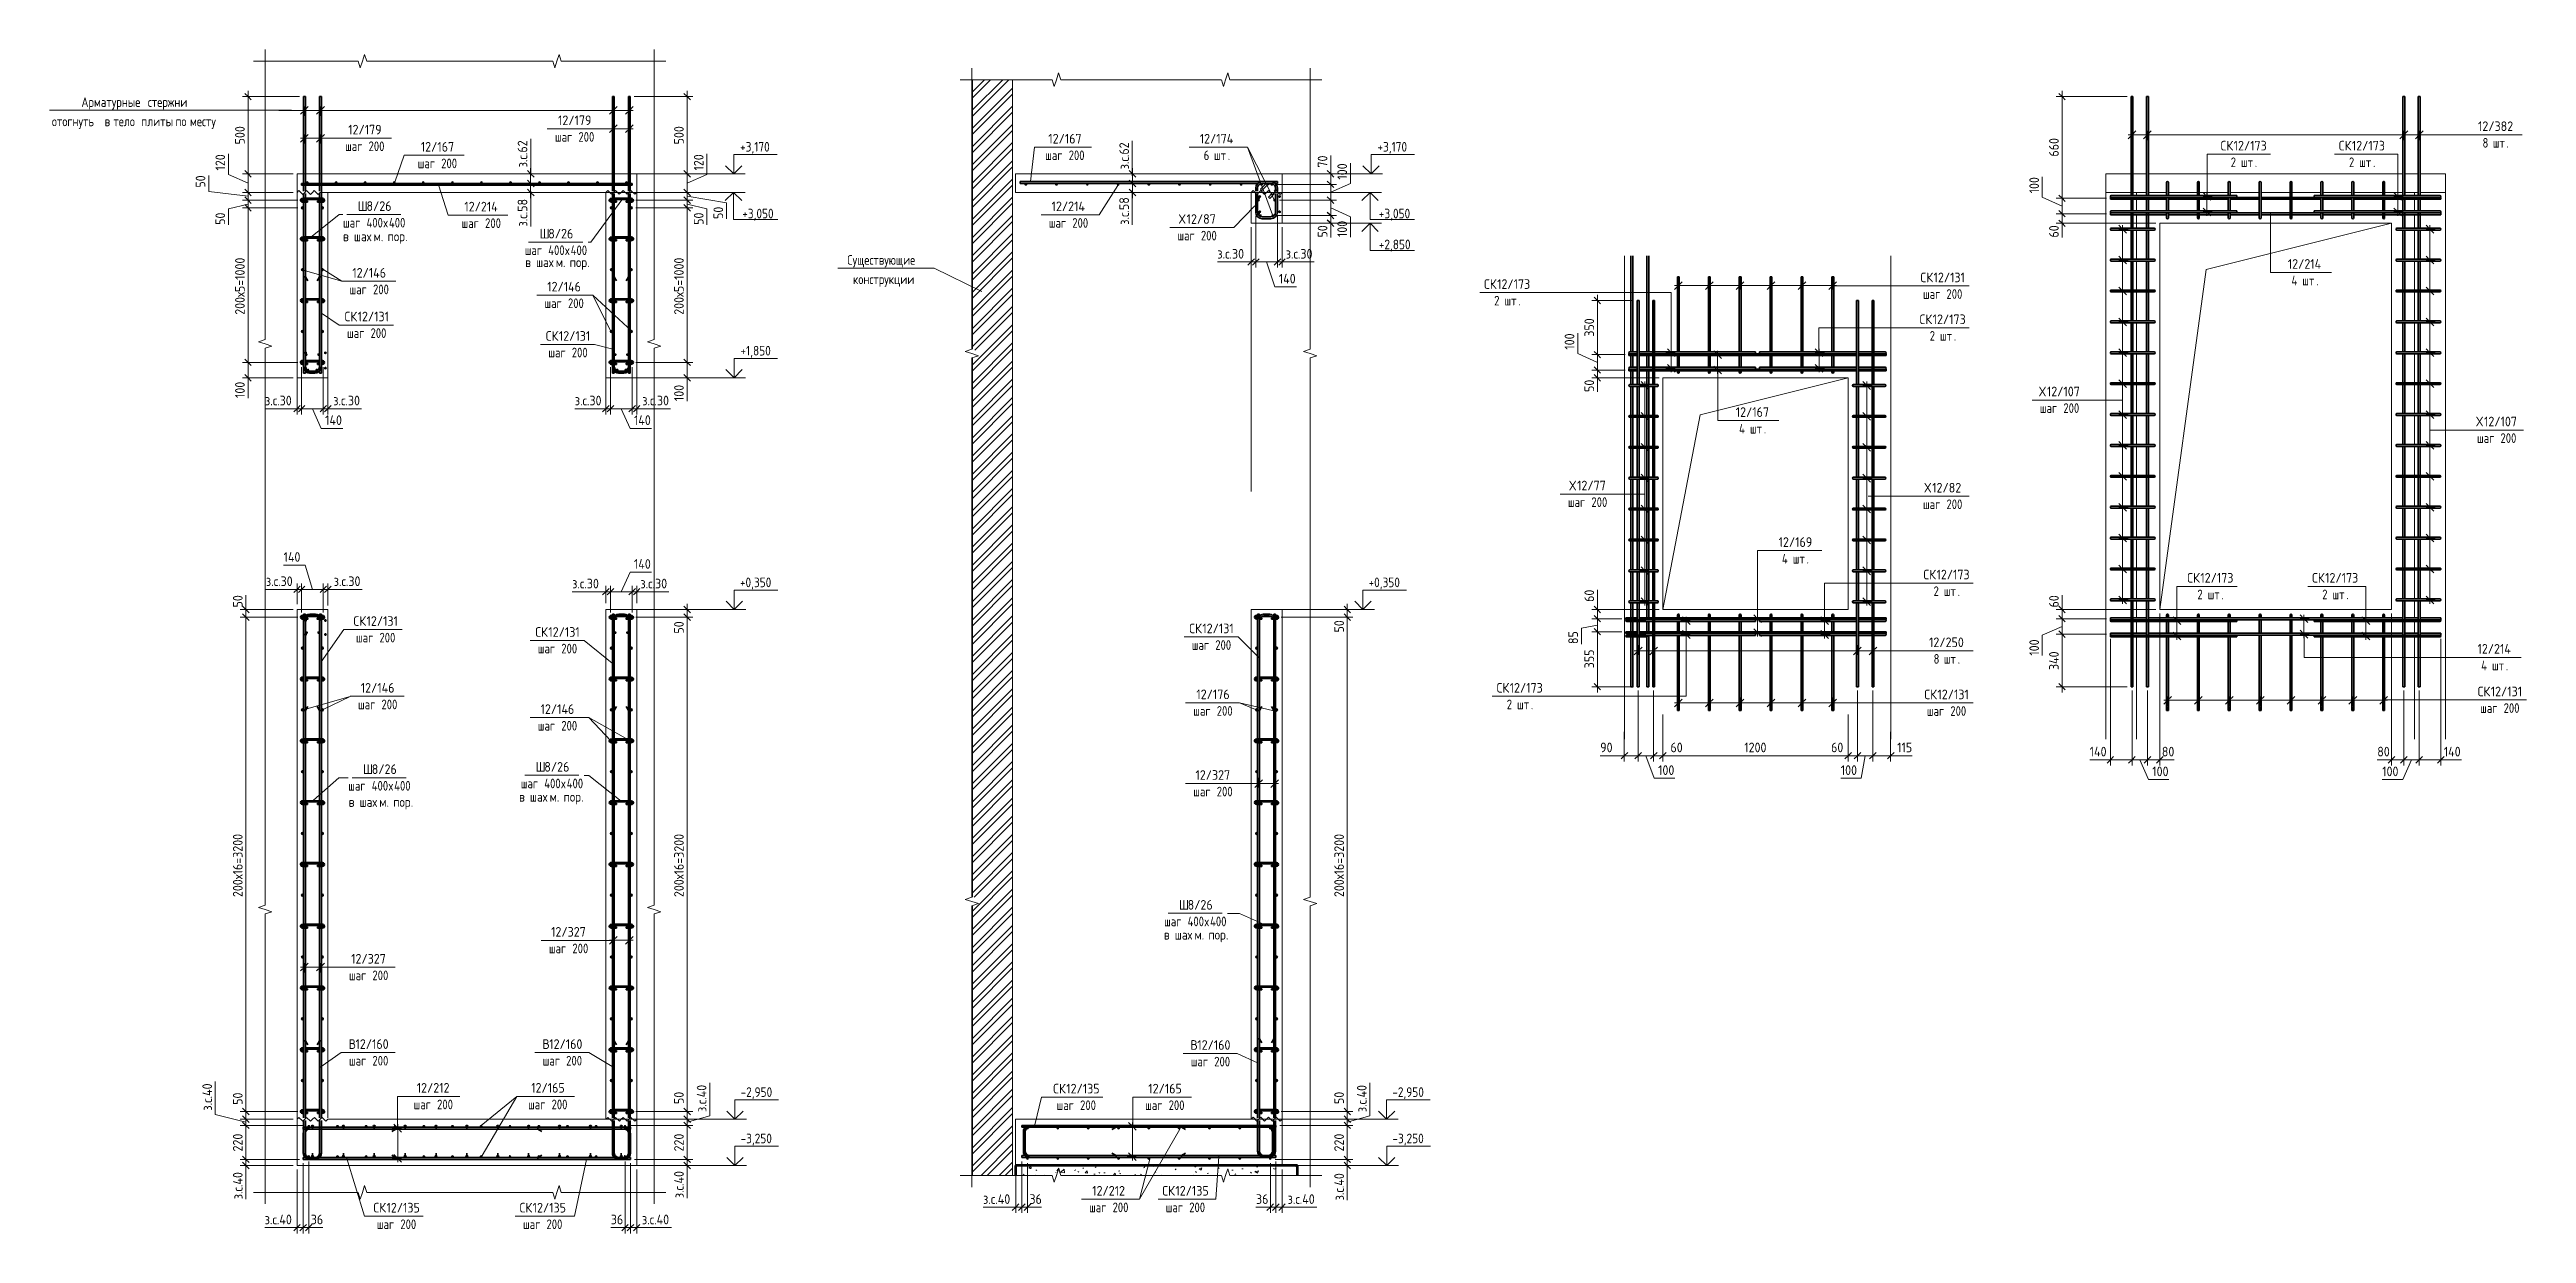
# Model space of a CAD drawing. Header units: millimetres. Extents: x -42469 to 17648, y -5898 to 81170.
# Drawn here: x 1608 to 17648, y -3690 to 3975 of the extents above; entities that cross this region are included whole.
import ezdxf

# ---------------------------------------------------------------- set-up
doc = ezdxf.new("R2010")
doc.units = ezdxf.units.MM
for name, color, linetype, lineweight in [('AA_Dim', 7, 'Continuous', 9), ('AA_Dim-25', 7, 'Continuous', 9), ('AA_Linii', 7, 'Continuous', 9), ('AA_Oformlenie', 7, 'Continuous', 9), ('AA_Vinoska', 7, 'Continuous', 9), ('AA_Visotnaya otmetka', 7, 'Continuous', 9), ('AF_Okno', 7, 'Continuous', 18), ('AF_Perekritie_Опалубка', 253, 'Continuous', 18), ('AF_Pokritie', 7, 'Continuous', 9), ('AF_Stena_Опалубка', 253, 'Continuous', 18), ('Gen_Text', 7, 'Continuous', 9), ('KR_Armatura', 7, 'Continuous', 20), ('KR_Armatura_Tonkie', 7, 'Continuous', 20), ('KR_Fundament', 7, 'Continuous', 18)]:
    doc.layers.add(name, color=color, linetype=linetype, lineweight=lineweight)
doc.styles.add('GOST Common_1', font='GOST Common.ttf', dxfattribs={"width": 0.85, "height": 62.5})
doc.styles.add('ISOCPEUR_10', font='isocpeur.ttf', dxfattribs={"width": 0.9, "height": 62.5})
doc.styles.add('ISOCPEUR_11', font='isocpeur.ttf', dxfattribs={"width": 0.8, "height": 62.5})
doc.styles.add('ISOCPEUR_12', font='isocpeur.ttf', dxfattribs={"width": 0.85, "height": 62.5})
doc.dimstyles.new('00_Точн_3_знака__прозр__3', dxfattribs={"dimscale": 304.8, "dimtxt": 62.248823, "dimasz": 0.139436, "dimexe": 0.123031, "dimexo": 0.082021, "dimgap": 0.008202, "dimtad": 1, "dimdec": 3, "dimrnd": 0.001, "dimdsep": 46, "dimtxsty": 'ISOCPEUR_10', "dimblk1": 'OBLIQUE', "dimblk2": 'OBLIQUE', "dimsah": 1, "dimcen": 0.09, "dimdle": 0.123031, "dimazin": 0, "dimtfac": 1, "dimtdec": 4, "dimtix": 1, "dimtmove": 1, "dimatfit": 3, "dimfxl": 1, "dimtvp": 1, "dimtolj": 1, "dimtzin": 0, "dimlwd": 18, "dimlwe": 18, "dimarcsym": 2})
doc.dimstyles.new('00_Точн_3_знака__прозр__4', dxfattribs={"dimscale": 304.8, "dimtxt": 62.248823, "dimasz": 0.139436, "dimexe": 0.123031, "dimexo": 0.082021, "dimgap": 0.008202, "dimtad": 1, "dimdec": 3, "dimrnd": 0.001, "dimdsep": 46, "dimtxsty": 'ISOCPEUR_10', "dimblk1": 'OBLIQUE', "dimblk2": 'OBLIQUE', "dimsah": 1, "dimcen": 0.09, "dimdle": 0.123031, "dimazin": 0, "dimtfac": 1, "dimtdec": 4, "dimtix": 1, "dimtmove": 0, "dimatfit": 3, "dimfxl": 1, "dimtvp": 1, "dimtolj": 1, "dimtzin": 0, "dimlwd": 18, "dimlwe": 18, "dimarcsym": 2})
doc.dimstyles.new('05_Округл_1мм__прозр__1', dxfattribs={"dimscale": 304.8, "dimtxt": 62.248823, "dimasz": 0.139436, "dimexe": 0.123031, "dimexo": 0.082021, "dimgap": 0.008202, "dimtad": 1, "dimdec": 0, "dimdsep": 46, "dimtxsty": 'ISOCPEUR_10', "dimblk1": 'OBLIQUE', "dimblk2": 'OBLIQUE', "dimsah": 1, "dimcen": 0.09, "dimdle": 0.123031, "dimazin": 0, "dimtfac": 1, "dimtdec": 4, "dimtix": 1, "dimtmove": 1, "dimatfit": 3, "dimfxl": 1, "dimtvp": 1, "dimtolj": 1, "dimtzin": 0, "dimlwd": 18, "dimlwe": 18, "dimarcsym": 2})
doc.dimstyles.new('05_Округл_1мм__прозр__2', dxfattribs={"dimscale": 304.8, "dimtxt": 62.248823, "dimasz": 0.139436, "dimexe": 0.123031, "dimexo": 0.082021, "dimgap": 0.008202, "dimtad": 1, "dimdec": 0, "dimdsep": 46, "dimtxsty": 'ISOCPEUR_10', "dimblk1": 'OBLIQUE', "dimblk2": 'OBLIQUE', "dimsah": 1, "dimcen": 0.09, "dimdle": 0.123031, "dimazin": 0, "dimtfac": 1, "dimtdec": 4, "dimtix": 1, "dimtmove": 0, "dimatfit": 3, "dimfxl": 1, "dimtvp": 1, "dimtolj": 1, "dimtzin": 0, "dimlwd": 18, "dimlwe": 18, "dimarcsym": 2})
doc.dimstyles.new('05_Округл_5мм__прозр__2', dxfattribs={"dimscale": 304.8, "dimtxt": 62.248823, "dimasz": 0.139436, "dimexe": 0.123031, "dimexo": 0.082021, "dimgap": 0.008202, "dimtad": 1, "dimdec": 0, "dimrnd": 5, "dimdsep": 46, "dimtxsty": 'ISOCPEUR_10', "dimblk1": 'OBLIQUE', "dimblk2": 'OBLIQUE', "dimsah": 1, "dimcen": 0.09, "dimdle": 0.123031, "dimazin": 0, "dimtfac": 1, "dimtdec": 4, "dimtix": 1, "dimtmove": 1, "dimatfit": 3, "dimfxl": 1, "dimtvp": 1, "dimtolj": 1, "dimtzin": 0, "dimlwd": 18, "dimlwe": 18, "dimarcsym": 2})
doc.dimstyles.new('05_Округл_5мм__прозр__3', dxfattribs={"dimscale": 304.8, "dimtxt": 62.248823, "dimasz": 0.139436, "dimexe": 0.123031, "dimexo": 0.082021, "dimgap": 0.008202, "dimtad": 1, "dimdec": 0, "dimrnd": 5, "dimdsep": 46, "dimtxsty": 'ISOCPEUR_10', "dimblk1": 'OBLIQUE', "dimblk2": 'OBLIQUE', "dimsah": 1, "dimcen": 0.09, "dimdle": 0.123031, "dimazin": 0, "dimtfac": 1, "dimtdec": 4, "dimtix": 1, "dimtmove": 0, "dimatfit": 3, "dimfxl": 1, "dimtvp": 1, "dimtolj": 1, "dimtzin": 0, "dimlwd": 18, "dimlwe": 18, "dimarcsym": 2})
doc.dimstyles.new('10_Раскладка_арматуры_с_засечками', dxfattribs={"dimscale": 304.8, "dimtxt": 0.18, "dimasz": 0.164042, "dimexe": 0.082021, "dimexo": 0, "dimgap": 0, "dimtad": 1, "dimdec": 3, "dimrnd": 0.001, "dimdsep": 46, "dimtxsty": 'ISOCPEUR_11', "dimblk1": 'OBLIQUE', "dimblk2": 'OBLIQUE', "dimsah": 1, "dimcen": 0.09, "dimdle": 0.082021, "dimazin": 0, "dimtfac": 1, "dimtdec": 4, "dimtix": 1, "dimtmove": 0, "dimatfit": 3, "dimfxl": 1, "dimtvp": 1, "dimtolj": 1, "dimtzin": 0, "dimlwd": 18, "dimlwe": 18, "dimarcsym": 2})
doc.dimstyles.new('10_Раскладка_арматуры_с_засечками_1', dxfattribs={"dimscale": 304.8, "dimtxt": 0.18, "dimasz": 0.164042, "dimexe": 0.082021, "dimexo": 0, "dimgap": 0, "dimtad": 1, "dimdec": 3, "dimrnd": 0.001, "dimdsep": 46, "dimtxsty": 'GOST Common_1', "dimblk1": 'OBLIQUE', "dimblk2": 'OBLIQUE', "dimsah": 1, "dimcen": 0.09, "dimdle": 0.082021, "dimazin": 0, "dimtfac": 1, "dimtdec": 4, "dimtix": 1, "dimtmove": 0, "dimatfit": 3, "dimfxl": 1, "dimtvp": 1, "dimtolj": 1, "dimtzin": 0, "dimlwd": 18, "dimlwe": 18, "dimarcsym": 2})
doc.dimstyles.new('10_Раскладка_арматуры_с_засечками_2', dxfattribs={"dimscale": 304.8, "dimtxt": 0.18, "dimasz": 0.164042, "dimexe": 0.082021, "dimexo": 0, "dimgap": 0, "dimtad": 1, "dimdec": 3, "dimrnd": 0.001, "dimdsep": 46, "dimtxsty": 'GOST Common_1', "dimblk1": 'OBLIQUE', "dimblk2": 'OBLIQUE', "dimsah": 1, "dimcen": 0.09, "dimdle": 0.082021, "dimazin": 0, "dimtfac": 1, "dimtdec": 4, "dimtix": 1, "dimtmove": 1, "dimatfit": 3, "dimfxl": 1, "dimtvp": 1, "dimtolj": 1, "dimtzin": 0, "dimlwd": 18, "dimlwe": 18, "dimarcsym": 2})
doc.dimstyles.new('10_Раскладка_арматуры_с_засечками_3', dxfattribs={"dimscale": 304.8, "dimtxt": 0.18, "dimasz": 0.164042, "dimexe": 0.082021, "dimexo": 0, "dimgap": 0, "dimtad": 1, "dimdec": 3, "dimrnd": 0.001, "dimdsep": 46, "dimtxsty": 'ISOCPEUR_10', "dimblk1": 'OBLIQUE', "dimblk2": 'OBLIQUE', "dimsah": 1, "dimcen": 0.09, "dimdle": 0.082021, "dimazin": 0, "dimtfac": 1, "dimtdec": 4, "dimtix": 1, "dimtmove": 0, "dimatfit": 3, "dimfxl": 1, "dimtvp": 1, "dimtolj": 1, "dimtzin": 0, "dimlwd": 18, "dimlwe": 18, "dimarcsym": 2})
doc.dimstyles.new('10_Раскладка_арматуры_с_засечками_4', dxfattribs={"dimscale": 304.8, "dimtxt": 0.18, "dimasz": 0.164042, "dimexe": 0.082021, "dimexo": 0, "dimgap": 0, "dimtad": 1, "dimdec": 3, "dimrnd": 0.001, "dimdsep": 46, "dimtxsty": 'ISOCPEUR_12', "dimblk1": 'OBLIQUE', "dimblk2": 'OBLIQUE', "dimsah": 1, "dimcen": 0.09, "dimdle": 0.082021, "dimazin": 0, "dimtfac": 1, "dimtdec": 4, "dimtix": 1, "dimtmove": 0, "dimatfit": 3, "dimfxl": 1, "dimtvp": 1, "dimtolj": 1, "dimtzin": 0, "dimlwd": 18, "dimlwe": 18, "dimarcsym": 2})
doc.dimstyles.new('10_Раскладка_арматуры_с_засечками_5', dxfattribs={"dimscale": 304.8, "dimtxt": 0.18, "dimasz": 0.164042, "dimexe": 0.082021, "dimexo": 0, "dimgap": 0, "dimtad": 1, "dimdec": 3, "dimrnd": 0.001, "dimdsep": 46, "dimtxsty": 'ISOCPEUR_11', "dimblk1": 'OBLIQUE', "dimblk2": 'OBLIQUE', "dimsah": 1, "dimcen": 0.09, "dimdle": 0.082021, "dimazin": 0, "dimtfac": 1, "dimtdec": 4, "dimtix": 1, "dimtmove": 2, "dimatfit": 3, "dimfxl": 1, "dimtvp": 1, "dimtolj": 1, "dimtzin": 0, "dimlwd": 18, "dimlwe": 18, "dimarcsym": 2})

msp = doc.modelspace()

# ---------------------------------------------------------------- texts
at = {"layer": 'AA_Vinoska', "char_height": 62.5, "attachment_point": 1}
for s, insert, width, style in [('Арматурные', (1814.864, 3666.1373), 499.15068, 'GOST Common_1'), ('\\fGOST Common|b0|i0|c204|p34|;\\W.85; ', (1947.0081, 3541.1373), 22.146617, 'GOST Common_1'), ('\\fGOST Common|b0|i0|c204|p34|;\\W.85; ', (2003.232, 3541.1373), 22.146617, 'GOST Common_1'), ('\\fGOST Common|b0|i0|c204|p34|;\\W.85; ', (2183.1487, 3541.1373), 22.146617, 'GOST Common_1'), ('\\fGOST Common|b0|i0|c204|p34|;\\W.85; ', (2226.7045, 3666.1373), 22.146617, 'GOST Common_1'), ('стержни', (2244.9773, 3666.1373), 339.013602, 'GOST Common_1'), ('\\fGOST Common|b0|i0|c204|p34|;\\W.85; ', (2405.2333, 3541.1373), 22.146617, 'GOST Common_1'), ('\\fGOST Common|b0|i0|c204|p34|;\\W.85; ', (2499.4084, 3541.1373), 22.146617, 'GOST Common_1'), ('12/179', (4901.4319, 3548.1223), 263.354344, 'ISOCPEUR_10'), ('отогнуть', (1623.7203, 3541.1373), 391.824766, 'GOST Common_1'), ('\\fGOST Common|b0|i0|c204|p34|;\\W.85;в', (1965.2808, 3541.1373), 45.99682, 'GOST Common_1'), ('тело', (2021.5048, 3541.1373), 195.912383, 'GOST Common_1'), ('плиты', (2201.4215, 3541.1373), 247.019961, 'GOST Common_1'), ('по', (2423.5061, 3541.1373), 91.993641, 'GOST Common_1'), ('месту', (2517.6812, 3541.1373), 240.205617, 'GOST Common_1'), ('12/179', (3542.5608, 3487.6906), 263.354344, 'ISOCPEUR_10'), (' 200', (3642.5963, 3380.2142), 166.751, 'ISOCPEUR_11'), ('12/167', (4012.8172, 3376.6905), 263.354344, 'ISOCPEUR_10'), ('шаг', (4881.0819, 3440.646), 145.907125, 'ISOCPEUR_11'), (' 200', (5001.4673, 3440.646), 166.751, 'ISOCPEUR_11'), ('12/167', (8076.1959, 3429.1802), 263.354344, 'ISOCPEUR_10'), ('12/174', (9056.9728, 3429.1802), 268.765734, 'ISOCPEUR_10'), ('12/174', (9056.9728, 3429.1802), 268.765734, 'ISOCPEUR_10'), ('СК', (15667.3147, 3384.0103), 102.816422, 'ISOCPEUR_10'), ('12/173', (15752.1467, 3384.0103), 263.354344, 'ISOCPEUR_10'), ('СК', (16432.8214, 3384.0103), 102.816422, 'ISOCPEUR_10'), ('12/173', (16517.6534, 3384.0103), 263.354344, 'ISOCPEUR_10'), ('12/382', (17334.427, 3509.7915), 277.784719, 'ISOCPEUR_10'), ('8 ', (17363.7395, 3402.3152), 80.16875, 'ISOCPEUR_11'), ('шт', (17429.8853, 3402.3152), 109.0295, 'ISOCPEUR_11'), ('шаг', (3522.2108, 3380.2142), 145.907125, 'ISOCPEUR_11'), ('шаг', (3992.4672, 3269.2142), 145.907125, 'ISOCPEUR_11'), (' 200', (4112.8526, 3269.2142), 166.751, 'ISOCPEUR_11'), ('шаг', (8055.8459, 3321.7039), 145.907125, 'ISOCPEUR_11'), (' 200', (8176.2313, 3321.7039), 166.751, 'ISOCPEUR_11'), ('6 ', (9082.5728, 3321.7039), 80.16875, 'ISOCPEUR_11'), ('шт', (9148.7187, 3321.7039), 109.0295, 'ISOCPEUR_11'), ('\\fISOCPEUR|b0|i0|c204|p34|;\\W.8;.', (9238.677, 3321.7039), 17.637125, 'ISOCPEUR_11'), ('2 ', (15733.1897, 3276.534), 80.16875, 'ISOCPEUR_11'), ('шт', (15799.3355, 3276.534), 109.0295, 'ISOCPEUR_11'), ('\\fISOCPEUR|b0|i0|c204|p34|;\\W.8;.', (15889.2938, 3276.534), 17.637125, 'ISOCPEUR_11'), ('2 ', (16498.6964, 3276.534), 80.16875, 'ISOCPEUR_11'), ('шт', (16564.8422, 3276.534), 109.0295, 'ISOCPEUR_11'), ('\\fISOCPEUR|b0|i0|c204|p34|;\\W.8;.', (16654.8005, 3276.534), 17.637125, 'ISOCPEUR_11'), ('\\fISOCPEUR|b0|i0|c204|p34|;\\W.8;.', (17519.8437, 3402.3152), 17.637125, 'ISOCPEUR_11'), ('\\fISOCPEUR|b0|i0|c204|p34|;\\W.9;Ш', (3604.4948, 2992.7452), 68.544281, 'ISOCPEUR_10'), ('8/26', (3661.0495, 2992.7452), 194.810062, 'ISOCPEUR_10'), ('12/214', (4294.6583, 2989.4991), 268.765734, 'ISOCPEUR_10'), ('12/214', (8097.4855, 2991.1826), 268.765734, 'ISOCPEUR_10'), ('\\fISOCPEUR|b0|i0|c204|p34|;\\W.9;Х', (8921.2072, 2909.0948), 61.329094, 'ISOCPEUR_10'), ('12/87', (8971.8087, 2909.0948), 229.082203, 'ISOCPEUR_10'), ('шаг', (3508.7448, 2885.2689), 145.907125, 'ISOCPEUR_11'), (' 400', (3629.1302, 2885.2689), 171.561125, 'ISOCPEUR_11'), ('\\fISOCPEUR|b0|i0|c204|p34|;\\W.8;х', (3770.6823, 2885.2689), 43.291125, 'ISOCPEUR_11'), ('400', (3806.401, 2885.2689), 134.6835, 'ISOCPEUR_11'), ('шаг', (4276.5583, 2882.0228), 145.907125, 'ISOCPEUR_11'), (' 200', (4396.9437, 2882.0228), 166.751, 'ISOCPEUR_11'), ('\\fISOCPEUR|b0|i0|c204|p34|;\\W.9;Ш', (4781.3337, 2814.2729), 68.544281, 'ISOCPEUR_10'), ('8/26', (4837.8884, 2814.2729), 194.810062, 'ISOCPEUR_10'), ('шаг', (8079.3855, 2883.7063), 145.907125, 'ISOCPEUR_11'), (' 200', (8199.7709, 2883.7063), 166.751, 'ISOCPEUR_11'), ('шаг', (8912.1072, 2801.6185), 145.907125, 'ISOCPEUR_11'), (' 200', (9032.4926, 2801.6185), 166.751, 'ISOCPEUR_11'), ('шаг', (4685.5837, 2706.7966), 145.907125, 'ISOCPEUR_11'), (' 400', (4805.9691, 2706.7966), 171.561125, 'ISOCPEUR_11'), ('\\fISOCPEUR|b0|i0|c204|p34|;\\W.8;х', (4947.5212, 2706.7966), 43.291125, 'ISOCPEUR_11'), ('400', (4983.24, 2706.7966), 134.6835, 'ISOCPEUR_11'), ('Существующие', (6774.7435, 2644.0022), 604.773008, 'GOST Common_1'), ('12/214', (16102.829, 2618.1818), 268.765734, 'ISOCPEUR_10'), ('шаг', (3550.9157, 2453.2905), 145.907125, 'ISOCPEUR_11'), ('12/146', (3569.0157, 2560.7668), 268.765734, 'ISOCPEUR_10'), ('12/146', (3569.0157, 2560.7668), 268.765734, 'ISOCPEUR_10'), (' 200', (3671.3011, 2453.2905), 166.751, 'ISOCPEUR_11'), ('12/146', (4831.3381, 2471.2716), 268.765734, 'ISOCPEUR_10'), ('12/146', (4831.3381, 2471.2716), 268.765734, 'ISOCPEUR_10'), ('конструкции', (6811.2935, 2519.0022), 516.186539, 'GOST Common_1'), ('СК', (10897.6868, 2487.9404), 102.816422, 'ISOCPEUR_10'), ('12/173', (10982.5188, 2487.9404), 263.354344, 'ISOCPEUR_10'), ('СК', (13723.9784, 2530.911), 102.816422, 'ISOCPEUR_10'), ('12/131', (13808.8104, 2530.911), 248.923969, 'ISOCPEUR_10'), (' 200', (13860.5763, 2423.4347), 166.751, 'ISOCPEUR_11'), ('4 ', (16126.429, 2510.7055), 84.978875, 'ISOCPEUR_11'), ('шт', (16196.5436, 2510.7055), 109.0295, 'ISOCPEUR_11'), ('\\fISOCPEUR|b0|i0|c204|p34|;\\W.8;.', (16286.5019, 2510.7055), 17.637125, 'ISOCPEUR_11'), ('СК', (3518.6597, 2277.9047), 102.816422, 'ISOCPEUR_10'), ('12/131', (3603.4918, 2277.9047), 248.923969, 'ISOCPEUR_10'), ('шаг', (4813.2381, 2363.7953), 145.907125, 'ISOCPEUR_11'), (' 200', (4933.6235, 2363.7953), 166.751, 'ISOCPEUR_11'), ('2 ', (10963.5618, 2380.464), 80.16875, 'ISOCPEUR_11'), ('шт', (11029.7076, 2380.464), 109.0295, 'ISOCPEUR_11'), ('\\fISOCPEUR|b0|i0|c204|p34|;\\W.8;.', (11119.666, 2380.464), 17.637125, 'ISOCPEUR_11'), ('СК', (13718.0159, 2259.8778), 102.816422, 'ISOCPEUR_10'), ('шаг', (13740.1909, 2423.4347), 145.907125, 'ISOCPEUR_11'), ('12/173', (13802.8479, 2259.8778), 263.354344, 'ISOCPEUR_10'), ('шаг', (3534.8722, 2170.4283), 145.907125, 'ISOCPEUR_11'), (' 200', (3655.2576, 2170.4283), 166.751, 'ISOCPEUR_11'), ('СК', (4822.0097, 2152.1234), 102.816422, 'ISOCPEUR_10'), ('12/131', (4906.8418, 2152.1234), 248.923969, 'ISOCPEUR_10'), ('2 ', (13783.8909, 2152.4015), 80.16875, 'ISOCPEUR_11'), ('шт', (13850.0367, 2152.4015), 109.0295, 'ISOCPEUR_11'), ('\\fISOCPEUR|b0|i0|c204|p34|;\\W.8;.', (13939.9951, 2152.4015), 17.637125, 'ISOCPEUR_11'), ('шаг', (4838.2222, 2044.6471), 145.907125, 'ISOCPEUR_11'), (' 200', (4958.6076, 2044.6471), 166.751, 'ISOCPEUR_11'), ('\\fISOCPEUR|b0|i0|c204|p34|;\\W.9;Х', (14492.1747, 1792.4596), 61.329094, 'ISOCPEUR_10'), ('12/107', (14542.7763, 1792.4596), 263.354344, 'ISOCPEUR_10'), ('12/167', (12527.9579, 1659.1333), 263.354344, 'ISOCPEUR_10'), ('шаг', (14497.1372, 1684.9833), 145.907125, 'ISOCPEUR_11'), (' 200', (14617.5226, 1684.9833), 166.751, 'ISOCPEUR_11'), ('4 ', (12549.3079, 1551.657), 84.978875, 'ISOCPEUR_11'), ('шт', (12619.4225, 1551.657), 109.0295, 'ISOCPEUR_11'), ('\\fISOCPEUR|b0|i0|c204|p34|;\\W.8;.', (12709.3808, 1551.657), 17.637125, 'ISOCPEUR_11'), ('\\fISOCPEUR|b0|i0|c204|p34|;\\W.9;Х', (17322.9264, 1598.2436), 61.329094, 'ISOCPEUR_10'), ('шаг', (17327.8889, 1490.7673), 145.907125, 'ISOCPEUR_11'), ('12/107', (17373.5279, 1598.2436), 263.354344, 'ISOCPEUR_10'), (' 200', (17448.2743, 1490.7673), 166.751, 'ISOCPEUR_11'), ('\\fISOCPEUR|b0|i0|c204|p34|;\\W.9;Х', (11449.9301, 1183.6079), 61.329094, 'ISOCPEUR_10'), ('12/77', (11500.5317, 1183.6079), 229.082203, 'ISOCPEUR_10'), ('\\fISOCPEUR|b0|i0|c204|p34|;\\W.9;Х', (13749.2909, 1169.6517), 61.329094, 'ISOCPEUR_10'), ('12/82', (13799.8925, 1169.6517), 229.082203, 'ISOCPEUR_10'), ('шаг', (11440.8301, 1076.1316), 145.907125, 'ISOCPEUR_11'), (' 200', (11561.2155, 1076.1316), 166.751, 'ISOCPEUR_11'), ('шаг', (13740.1909, 1062.1754), 145.907125, 'ISOCPEUR_11'), (' 200', (13860.5763, 1062.1754), 166.751, 'ISOCPEUR_11'), ('12/169', (12805.4492, 817.3345), 263.354344, 'ISOCPEUR_10'), ('4 ', (12826.7992, 709.8582), 84.978875, 'ISOCPEUR_11'), ('шт', (12896.9138, 709.8582), 109.0295, 'ISOCPEUR_11'), ('\\fISOCPEUR|b0|i0|c204|p34|;\\W.8;.', (12986.8721, 709.8582), 17.637125, 'ISOCPEUR_11'), ('СК', (13743.1419, 607.2976), 102.816422, 'ISOCPEUR_10'), ('2 ', (13809.0169, 499.8213), 80.16875, 'ISOCPEUR_11'), ('12/173', (13827.9739, 607.2976), 263.354344, 'ISOCPEUR_10'), ('шт', (13875.1627, 499.8213), 109.0295, 'ISOCPEUR_11'), ('СК', (15451.5493, 586.0103), 102.816422, 'ISOCPEUR_10'), ('12/173', (15536.3813, 586.0103), 263.354344, 'ISOCPEUR_10'), ('СК', (16259.7559, 586.0103), 102.816422, 'ISOCPEUR_10'), ('12/173', (16344.5879, 586.0103), 263.354344, 'ISOCPEUR_10'), ('\\fISOCPEUR|b0|i0|c204|p34|;\\W.8;.', (13965.1211, 499.8213), 17.637125, 'ISOCPEUR_11'), ('2 ', (15517.4243, 478.534), 80.16875, 'ISOCPEUR_11'), ('шт', (15583.5702, 478.534), 109.0295, 'ISOCPEUR_11'), ('\\fISOCPEUR|b0|i0|c204|p34|;\\W.8;.', (15673.5285, 478.534), 17.637125, 'ISOCPEUR_11'), ('2 ', (16325.6309, 478.534), 80.16875, 'ISOCPEUR_11'), ('шт', (16391.7767, 478.534), 109.0295, 'ISOCPEUR_11'), ('\\fISOCPEUR|b0|i0|c204|p34|;\\W.8;.', (16481.735, 478.534), 17.637125, 'ISOCPEUR_11'), ('СК', (3576.4606, 306.4375), 102.816422, 'ISOCPEUR_10'), ('шаг', (3592.6731, 198.9611), 145.907125, 'ISOCPEUR_11'), ('12/131', (3661.2926, 306.4375), 248.923969, 'ISOCPEUR_10'), (' 200', (3713.0585, 198.9611), 166.751, 'ISOCPEUR_11'), ('СК', (4753.9898, 235.5154), 102.816422, 'ISOCPEUR_10'), ('12/131', (4838.8219, 235.5154), 248.923969, 'ISOCPEUR_10'), ('СК', (8988.882, 258.5541), 102.816422, 'ISOCPEUR_10'), ('12/131', (9073.7141, 258.5541), 248.923969, 'ISOCPEUR_10'), ('12/250', (13779.7044, 168.741), 277.784719, 'ISOCPEUR_10'), ('шаг', (4770.2023, 128.0391), 145.907125, 'ISOCPEUR_11'), (' 200', (4890.5877, 128.0391), 166.751, 'ISOCPEUR_11'), ('шаг', (9005.0945, 151.0778), 145.907125, 'ISOCPEUR_11'), (' 200', (9125.48, 151.0778), 166.751, 'ISOCPEUR_11'), ('8 ', (13809.0169, 61.2647), 80.16875, 'ISOCPEUR_11'), ('шт', (13875.1627, 61.2647), 109.0295, 'ISOCPEUR_11'), ('\\fISOCPEUR|b0|i0|c204|p34|;\\W.8;.', (13965.1211, 61.2647), 17.637125, 'ISOCPEUR_11'), ('12/214', (17331.2492, 126.293), 268.765734, 'ISOCPEUR_10'), ('4 ', (17354.8492, 18.8167), 84.978875, 'ISOCPEUR_11'), ('шт', (17424.9638, 18.8167), 109.0295, 'ISOCPEUR_11'), ('12/146', (3623.9143, -126.1245), 268.765734, 'ISOCPEUR_10'), ('12/146', (3623.9143, -126.1245), 268.765734, 'ISOCPEUR_10'), ('СК', (10979.2268, -125.9582), 102.816422, 'ISOCPEUR_10'), ('12/173', (11064.0588, -125.9582), 263.354344, 'ISOCPEUR_10'), ('СК', (17332.0567, -149.6062), 102.816422, 'ISOCPEUR_10'), ('12/131', (17416.8888, -149.6062), 248.923969, 'ISOCPEUR_10'), ('\\fISOCPEUR|b0|i0|c204|p34|;\\W.8;.', (17514.9222, 18.8167), 17.637125, 'ISOCPEUR_11'), ('шаг', (3605.8143, -233.6009), 145.907125, 'ISOCPEUR_11'), (' 200', (3726.1997, -233.6009), 166.751, 'ISOCPEUR_11'), ('12/146', (4788.3023, -263.9872), 268.765734, 'ISOCPEUR_10'), ('12/146', (4788.3023, -263.9872), 268.765734, 'ISOCPEUR_10'), ('шаг', (9014.7305, -275.6998), 145.907125, 'ISOCPEUR_11'), ('12/176', (9035.0805, -168.2235), 263.354344, 'ISOCPEUR_10'), ('12/176', (9035.0805, -168.2235), 263.354344, 'ISOCPEUR_10'), (' 200', (9135.1159, -275.6998), 166.751, 'ISOCPEUR_11'), ('2 ', (11045.1018, -233.4345), 80.16875, 'ISOCPEUR_11'), ('шт', (11111.2476, -233.4345), 109.0295, 'ISOCPEUR_11'), ('\\fISOCPEUR|b0|i0|c204|p34|;\\W.8;.', (11201.206, -233.4345), 17.637125, 'ISOCPEUR_11'), ('СК', (13749.1044, -168.696), 102.816422, 'ISOCPEUR_10'), ('шаг', (13765.3169, -276.1723), 145.907125, 'ISOCPEUR_11'), ('12/131', (13833.9364, -168.696), 248.923969, 'ISOCPEUR_10'), (' 200', (13885.7023, -276.1723), 166.751, 'ISOCPEUR_11'), ('шаг', (17348.2692, -257.0825), 145.907125, 'ISOCPEUR_11'), (' 200', (17468.6547, -257.0825), 166.751, 'ISOCPEUR_11'), ('шаг', (4770.2023, -371.4635), 145.907125, 'ISOCPEUR_11'), (' 200', (4890.5877, -371.4635), 166.751, 'ISOCPEUR_11'), ('\\fISOCPEUR|b0|i0|c204|p34|;\\W.9;Ш', (4755.7113, -637.5694), 68.544281, 'ISOCPEUR_10'), ('8/26', (4812.266, -637.5694), 194.810062, 'ISOCPEUR_10'), ('шаг', (3542.6321, -760.2809), 145.907125, 'ISOCPEUR_11'), ('\\fISOCPEUR|b0|i0|c204|p34|;\\W.9;Ш', (3638.3821, -652.8046), 68.544281, 'ISOCPEUR_10'), (' 400', (3663.0175, -760.2809), 171.561125, 'ISOCPEUR_11'), ('8/26', (3694.9368, -652.8046), 194.810062, 'ISOCPEUR_10'), ('\\fISOCPEUR|b0|i0|c204|p34|;\\W.8;х', (3804.5696, -760.2809), 43.291125, 'ISOCPEUR_11'), ('400', (3840.2883, -760.2809), 134.6835, 'ISOCPEUR_11'), ('шаг', (4659.9613, -745.0457), 145.907125, 'ISOCPEUR_11'), (' 400', (4780.3467, -745.0457), 171.561125, 'ISOCPEUR_11'), ('\\fISOCPEUR|b0|i0|c204|p34|;\\W.8;х', (4921.8988, -745.0457), 43.291125, 'ISOCPEUR_11'), ('400', (4957.6176, -745.0457), 134.6835, 'ISOCPEUR_11'), ('12/327', (9029.118, -690.3784), 277.784719, 'ISOCPEUR_10'), (' 200', (9135.1159, -797.8547), 166.751, 'ISOCPEUR_11'), ('шаг', (9014.7305, -797.8547), 145.907125, 'ISOCPEUR_11'), ('\\fISOCPEUR|b0|i0|c204|p34|;\\W.9;Ш', (8921.8683, -1530.9658), 68.544281, 'ISOCPEUR_10'), ('8/26', (8978.423, -1530.9658), 194.810062, 'ISOCPEUR_10'), ('12/327', (4856.5173, -1705.8714), 277.784719, 'ISOCPEUR_10'), ('шаг', (8826.1183, -1638.4421), 145.907125, 'ISOCPEUR_11'), (' 400', (8946.5037, -1638.4421), 171.561125, 'ISOCPEUR_11'), ('\\fISOCPEUR|b0|i0|c204|p34|;\\W.8;х', (9088.0558, -1638.4421), 43.291125, 'ISOCPEUR_11'), ('400', (9123.7746, -1638.4421), 134.6835, 'ISOCPEUR_11'), ('12/327', (3561.5807, -1880.078), 277.784719, 'ISOCPEUR_10'), ('шаг', (4842.1298, -1813.3477), 145.907125, 'ISOCPEUR_11'), (' 200', (4962.5152, -1813.3477), 166.751, 'ISOCPEUR_11'), ('шаг', (3547.1932, -1987.5543), 145.907125, 'ISOCPEUR_11'), (' 200', (3667.5786, -1987.5543), 166.751, 'ISOCPEUR_11'), ('\\fISOCPEUR|b0|i0|c204|p34|;\\W.9;В', (3545.1557, -2432.5739), 54.113906, 'ISOCPEUR_10'), ('шаг', (3547.1932, -2540.0502), 145.907125, 'ISOCPEUR_11'), ('12/160', (3589.8041, -2432.5739), 263.354344, 'ISOCPEUR_10'), (' 200', (3667.5786, -2540.0502), 166.751, 'ISOCPEUR_11'), ('\\fISOCPEUR|b0|i0|c204|p34|;\\W.9;В', (4799.782, -2432.5739), 54.113906, 'ISOCPEUR_10'), ('шаг', (4801.8195, -2540.0502), 145.907125, 'ISOCPEUR_11'), ('12/160', (4844.4305, -2432.5739), 263.354344, 'ISOCPEUR_10'), (' 200', (4922.205, -2540.0502), 166.751, 'ISOCPEUR_11'), ('\\fISOCPEUR|b0|i0|c204|p34|;\\W.9;В', (8996.3624, -2438.4028), 54.113906, 'ISOCPEUR_10'), ('шаг', (8998.3999, -2545.8791), 145.907125, 'ISOCPEUR_11'), ('12/160', (9041.0108, -2438.4028), 263.354344, 'ISOCPEUR_10'), (' 200', (9118.7853, -2545.8791), 166.751, 'ISOCPEUR_11'), ('12/212', (3986.3416, -2715.7913), 263.354344, 'ISOCPEUR_10'), ('12/165', (4727.4895, -2715.7913), 263.354344, 'ISOCPEUR_10'), ('12/165', (4727.4895, -2715.7913), 263.354344, 'ISOCPEUR_10'), ('СК', (8107.6026, -2720.8595), 102.816422, 'ISOCPEUR_10'), ('12/135', (8192.4346, -2720.8595), 263.354344, 'ISOCPEUR_10'), ('12/165', (8723.5795, -2720.8595), 263.354344, 'ISOCPEUR_10'), ('шаг', (3965.9916, -2823.2676), 145.907125, 'ISOCPEUR_11'), (' 200', (4086.377, -2823.2676), 166.751, 'ISOCPEUR_11'), ('шаг', (4707.1395, -2823.2676), 145.907125, 'ISOCPEUR_11'), ('шаг', (4707.1395, -2823.2676), 145.907125, 'ISOCPEUR_11'), (' 200', (4827.525, -2823.2676), 166.751, 'ISOCPEUR_11'), (' 200', (4827.525, -2823.2676), 166.751, 'ISOCPEUR_11'), ('шаг', (8129.7776, -2828.3359), 145.907125, 'ISOCPEUR_11'), (' 200', (8250.163, -2828.3359), 166.751, 'ISOCPEUR_11'), ('шаг', (8703.2295, -2828.3359), 145.907125, 'ISOCPEUR_11'), (' 200', (8823.6149, -2828.3359), 166.751, 'ISOCPEUR_11'), ('СК', (3705.7832, -3491.5769), 102.816422, 'ISOCPEUR_10'), ('12/135', (3790.6153, -3491.5769), 263.354344, 'ISOCPEUR_10'), ('СК', (4652.2002, -3491.5769), 102.816422, 'ISOCPEUR_10'), ('12/135', (4737.0322, -3491.5769), 263.354344, 'ISOCPEUR_10'), ('шаг', (8340.1203, -3489.6226), 145.907125, 'ISOCPEUR_11'), ('12/212', (8360.4703, -3382.1463), 263.354344, 'ISOCPEUR_10'), ('12/212', (8360.4703, -3382.1463), 263.354344, 'ISOCPEUR_10'), (' 200', (8460.5057, -3489.6226), 166.751, 'ISOCPEUR_11'), ('СК', (8814.2883, -3382.1463), 102.816422, 'ISOCPEUR_10'), ('шаг', (8836.4633, -3489.6226), 145.907125, 'ISOCPEUR_11'), ('12/135', (8899.1204, -3382.1463), 263.354344, 'ISOCPEUR_10'), (' 200', (8956.8488, -3489.6226), 166.751, 'ISOCPEUR_11'), ('шаг', (3727.9582, -3599.0532), 145.907125, 'ISOCPEUR_11'), (' 200', (3848.3436, -3599.0532), 166.751, 'ISOCPEUR_11'), ('шаг', (4674.3752, -3599.0532), 145.907125, 'ISOCPEUR_11'), (' 200', (4794.7606, -3599.0532), 166.751, 'ISOCPEUR_11')]:
    msp.add_mtext(s, dxfattribs=dict(at, insert=insert, width=width, style=style))
at = {"layer": 'AA_Visotnaya otmetka', "char_height": 62.5, "attachment_point": 1, "line_spacing_factor": 1.149209, "style": 'ISOCPEUR_12'}
for s, insert, width in [('+3,170', (6080.2186, 3376.6535), 229.30959), ('+3,170', (10207.5109, 3376.6535), 229.30959), ('+3,050', (6094.2102, 2944.4442), 242.007515), ('+3,050', (10216.3607, 2944.4442), 242.007515), ('+2,850', (10216.3607, 2744.4442), 242.007515), ('+1,850', (6082.8702, 2056.6535), 229.30959), ('+0,350', (6079.1187, 556.6535), 242.007515), ('+0,350', (10149.8778, 556.6535), 242.007515), ('-2,950', (6083.3042, -2743.3465), 242.007515), ('-2,950', (10303.5154, -2743.3465), 242.007515), ('-3,250', (6083.3042, -3043.3465), 242.007515), ('-3,250', (10304.4388, -3043.3465), 242.007515)]:
    msp.add_mtext(s, dxfattribs=dict(at, insert=insert, width=width))
at = {"layer": 'Gen_Text', "char_height": 62.5, "attachment_point": 1, "style": 'ISOCPEUR_12'}
for s, insert, width in [('\\fISOCPEUR|b0|i0|c204|p34|;\\W.85;в', (3509.0324, 2796.5937), 45.99682), ('\\fISOCPEUR|b0|i0|c204|p34|;\\W.85; ', (3546.9836, 2796.5937), 39.182477), ('шах', (3579.3123, 2796.5937), 155.02632), ('м. ', (3707.2218, 2796.5937), 109.0295), ('пор', (3797.1802, 2796.5937), 137.990461), ('\\fISOCPEUR|b0|i0|c204|p34|;\\W.85;.', (3911.0337, 2796.5937), 18.739445), ('\\fISOCPEUR|b0|i0|c204|p34|;\\W.85;в', (4688.4208, 2628.9319), 45.99682), ('\\fISOCPEUR|b0|i0|c204|p34|;\\W.85; ', (4726.372, 2628.9319), 39.182477), ('шах', (4758.7007, 2628.9319), 155.02632), ('м. ', (4886.6103, 2628.9319), 109.0295), ('пор', (4976.5686, 2628.9319), 137.990461), ('\\fISOCPEUR|b0|i0|c204|p34|;\\W.85;.', (5090.4221, 2628.9319), 18.739445), ('\\fISOCPEUR|b0|i0|c204|p34|;\\W.85;в', (3545.6142, -865.2724), 45.99682), ('\\fISOCPEUR|b0|i0|c204|p34|;\\W.85; ', (3583.5654, -865.2724), 39.182477), ('шах', (3615.8941, -865.2724), 155.02632), ('м. ', (3743.8036, -865.2724), 109.0295), ('пор', (3833.762, -865.2724), 137.990461), ('\\fISOCPEUR|b0|i0|c204|p34|;\\W.85;.', (3947.6155, -865.2724), 18.739445), ('\\fISOCPEUR|b0|i0|c204|p34|;\\W.85;в', (4648.784, -831.7711), 45.99682), ('\\fISOCPEUR|b0|i0|c204|p34|;\\W.85; ', (4686.7352, -831.7711), 39.182477), ('шах', (4719.0639, -831.7711), 155.02632), ('м. ', (4846.9734, -831.7711), 109.0295), ('пор', (4936.9318, -831.7711), 137.990461), ('\\fISOCPEUR|b0|i0|c204|p34|;\\W.85;.', (5050.7853, -831.7711), 18.739445), ('\\fISOCPEUR|b0|i0|c204|p34|;\\W.85;в', (8824.5958, -1724.6819), 45.99682), ('\\fISOCPEUR|b0|i0|c204|p34|;\\W.85; ', (8862.547, -1724.6819), 39.182477), ('шах', (8894.8758, -1724.6819), 155.02632), ('м. ', (9022.7853, -1724.6819), 109.0295), ('пор', (9112.7436, -1724.6819), 137.990461), ('\\fISOCPEUR|b0|i0|c204|p34|;\\W.85;.', (9226.5971, -1724.6819), 18.739445)]:
    msp.add_mtext(s, dxfattribs=dict(at, insert=insert, width=width))

# ---------------------------------------------------------------- blocks, each defined once
blk = doc.blocks.new('350_Стержень П торец СК-СГ _НесАрм_РабПлоск_ - 350_Стержень П торец СК-СГ _НесАрм_РабПлоск_-4048872-1-1 Армирование')
at = {"layer": 'KR_Armatura_Tonkie', "lineweight": 35}
for p, q in [((36972, 2504), (36972, 2362)), ((36984, 2504), (36972, 2504)), ((36972, 2504), (36984, 2504)), ((36984, 2362), (36984, 2504)), ((36984, 2504), (36999, 2478)), ((37076, 2504), (37061, 2478)), ((37076, 2504), (37076, 2362)), ((37076, 2504), (37088, 2504)), ((37088, 2504), (37076, 2504)), ((37088, 2362), (37088, 2504)), ((36972, 2354), (36972, 2345)), ((36972, 2337), (36972, 1962)), ((36984, 2345), (36984, 2354)), ((36984, 1962), (36984, 2337)), ((37076, 2354), (37076, 2345)), ((37076, 2337), (37076, 1962)), ((37088, 2345), (37088, 2354)), ((37088, 1962), (37088, 2337)), ((36972, 1954), (36972, 1945)), ((36972, 1937), (36972, 1922)), ((36984, 1945), (36984, 1954)), ((36984, 1922), (36984, 1937)), ((37076, 1954), (37076, 1945)), ((37076, 1937), (37076, 1922)), ((37088, 1945), (37088, 1954)), ((37088, 1922), (37088, 1937)), ((36987, 1910), (36985, 1917)), ((36994, 1900), (36988, 1908)), ((37002, 1895), (36995, 1899)), ((37014, 1892), (37004, 1894)), ((37046, 1892), (37014, 1892)), ((37014, 1880), (37046, 1880)), ((37058, 1895), (37051, 1893)), ((37068, 1902), (37060, 1896)), ((37073, 1910), (37069, 1903)), ((37076, 1922), (37074, 1912))]:
    blk.add_line(p, q, dxfattribs=at)
at = {"layer": 'KR_Armatura_Tonkie', "lineweight": 35, "flags": 128}
for points in [[(36974, 1910), (36974, 1909), (36975, 1907)], [(36979, 1899), (36980, 1898), (36982, 1896)], [(36987, 1890), (36988, 1889), (36990, 1887)], [(36997, 1884), (37000, 1882), (37001, 1882)], [(37009, 1881), (37012, 1880), (37014, 1880)], [(37058, 1882), (37059, 1882), (37061, 1883)], [(37069, 1887), (37070, 1888), (37072, 1890)], [(37078, 1895), (37079, 1897), (37080, 1899)], [(37084, 1905), (37085, 1908), (37086, 1909)], [(37087, 1918), (37088, 1920), (37088, 1922)]]:
    blk.add_lwpolyline(points, dxfattribs=at)
blk = doc.blocks.new('350_Стержень П торец СК-СГ _НесАрм_РабПлоск_ - 350_Стержень П торец СК-СГ _НесАрм_РабПлоск_-V3-1-1 Армирование')
at = {"layer": 'KR_Armatura_Tonkie', "lineweight": 35}
for p, q in [((36972, 278), (36972, -88)), ((36984, 278), (36986, 287)), ((36984, -88), (36984, 278)), ((36990, 295), (36991, 297)), ((36992, 298), (36999, 304)), ((37046, 320), (37014, 320)), ((37060, 304), (37064, 301)), ((37066, 300), (37070, 295)), ((37070, 312), (37069, 313)), ((37074, 287), (37075, 283)), ((37076, 278), (37076, -88)), ((37088, -88), (37088, 278)), ((36972, -96), (36972, -105)), ((36972, -113), (36972, -304)), ((36984, -105), (36984, -96)), ((36984, -304), (36984, -113)), ((37076, -96), (37076, -105)), ((37076, -113), (37076, -304)), ((37088, -105), (37088, -96)), ((37088, -304), (37088, -113)), ((36984, -304), (36972, -304)), ((36972, -304), (36984, -304)), ((36984, -304), (36999, -278)), ((37076, -304), (37061, -278)), ((37076, -304), (37088, -304)), ((37088, -304), (37076, -304))]:
    blk.add_line(p, q, dxfattribs=at)
at = {"layer": 'KR_Armatura_Tonkie', "lineweight": 35, "flags": 128}
for points in [[(36972, 282), (36972, 280), (36972, 278)], [(36981, 304), (36980, 303), (36979, 301)], [(36991, 313), (36990, 312), (36989, 312)], [(37002, 318), (37001, 318), (36998, 317)], [(37050, 319), (37047, 320), (37046, 320)], [(37063, 316), (37060, 318), (37059, 318)], [(37081, 301), (37080, 302), (37078, 304)]]:
    blk.add_lwpolyline(points, dxfattribs=at)
blk = doc.blocks.new('350_Стержень П торец СК-СГ _НесАрм_РабПлоск_ - 350_Стержень П торец СК-СГ _НесАрм_РабПлоск_-V4-1-1 Армирование')
at = {"layer": 'KR_Armatura_Tonkie', "lineweight": 35}
for points in [[(36978, 1922), (36984, 1922), (36984, 2504), (36972, 2504), (36972, 1922), (36976, 1922)], [(37082, 1922), (37088, 1922), (37088, 2504), (37076, 2504), (37076, 1922), (37080, 1922)], [(37014, 1880), (37014, 1892), (37006, 1893), (36999, 1896), (36993, 1901), (36988, 1907), (36985, 1914), (36984, 1922), (36972, 1922), (36973, 1911), (36978, 1901), (36984, 1892), (36993, 1886), (37003, 1881), (37009, 1881)], [(37026, 1880), (37046, 1880), (37046, 1892), (37014, 1892), (37014, 1880)], [(37046, 1880), (37057, 1881), (37067, 1886), (37076, 1893), (37082, 1901), (37086, 1911), (37088, 1922), (37076, 1922), (37075, 1914), (37071, 1906), (37067, 1901), (37061, 1896), (37054, 1893), (37046, 1892), (37046, 1880)]]:
    blk.add_hatch(color=256, dxfattribs=at).paths.add_polyline_path(points)
for p, q in [((36972, 2504), (36972, 1922)), ((36984, 2504), (36972, 2504)), ((36972, 2504), (36984, 2504)), ((36984, 1922), (36984, 2504)), ((36984, 2504), (36999, 2478)), ((37076, 2504), (37061, 2478)), ((37076, 2504), (37076, 1922)), ((37076, 2504), (37088, 2504)), ((37088, 2504), (37076, 2504)), ((37088, 1922), (37088, 2504)), ((37046, 1892), (37014, 1892)), ((37014, 1880), (37046, 1880))]:
    blk.add_line(p, q, dxfattribs=at)
at = {"layer": 'KR_Armatura_Tonkie', "lineweight": 35, "flags": 128}
for points in [[(36972, 1922), (36974, 1909), (36980, 1898), (36984, 1893)], [(37014, 1892), (37003, 1894), (36994, 1900), (36987, 1908), (36984, 1918), (36984, 1922)], [(36984, 1893), (36988, 1889), (37000, 1882), (37012, 1880), (37014, 1880)], [(37076, 1922), (37074, 1911), (37068, 1902), (37060, 1895), (37049, 1892), (37046, 1892)], [(37046, 1880), (37059, 1882), (37070, 1888), (37076, 1893)], [(37076, 1893), (37079, 1897), (37085, 1908), (37088, 1920), (37088, 1922)]]:
    blk.add_lwpolyline(points, dxfattribs=at)
blk = doc.blocks.new('350_Стержень П торец СК-СГ _НесАрм_РабПлоск_ - 350_Стержень П торец СК-СГ _НесАрм_РабПлоск_-V5-1-1 Армирование')
at = {"layer": 'KR_Armatura_Tonkie', "lineweight": 35}
for points in [[(36978, 278), (36984, 278), (36985, 286), (36988, 294), (36993, 299), (36999, 304), (37006, 307), (37014, 308), (37014, 320), (37003, 319), (36993, 314), (36984, 307), (36978, 299), (36973, 289), (36972, 278), (36976, 278)], [(36978, -304), (36984, -304), (36984, 278), (36972, 278), (36972, -304), (36976, -304)], [(37044, 308), (37046, 308), (37046, 320), (37014, 320), (37014, 308), (37038, 308)], [(37082, 278), (37088, 278), (37086, 289), (37082, 299), (37076, 308), (37067, 314), (37057, 319), (37046, 320), (37046, 308), (37054, 307), (37061, 304), (37067, 299), (37072, 293), (37075, 286), (37076, 278), (37080, 278)], [(37082, -304), (37088, -304), (37088, 278), (37076, 278), (37076, -304), (37080, -304)]]:
    blk.add_hatch(color=256, dxfattribs=at).paths.add_polyline_path(points)
for p, q in [((36972, 278), (36972, -304)), ((36984, -304), (36984, 278)), ((37046, 320), (37014, 320)), ((37014, 308), (37046, 308)), ((37076, 278), (37076, -304)), ((37088, -304), (37088, 278)), ((36984, -304), (36972, -304)), ((36972, -304), (36984, -304)), ((36984, -304), (36999, -278)), ((37076, -304), (37061, -278)), ((37076, -304), (37088, -304)), ((37088, -304), (37076, -304))]:
    blk.add_line(p, q, dxfattribs=at)
at = {"layer": 'KR_Armatura_Tonkie', "lineweight": 35, "flags": 128}
for points in [[(36984, 307), (36980, 303), (36974, 292), (36972, 280), (36972, 278)], [(37014, 320), (37001, 318), (36990, 312), (36984, 307)], [(36984, 278), (36986, 289), (36991, 298), (37000, 305), (37010, 308), (37014, 308)], [(37076, 307), (37071, 311), (37060, 318), (37047, 320), (37046, 320)], [(37046, 308), (37057, 306), (37066, 300), (37072, 292), (37076, 282), (37076, 278)], [(37088, 278), (37086, 291), (37080, 302), (37076, 307)]]:
    blk.add_lwpolyline(points, dxfattribs=at)
blk = doc.blocks.new('265_Выпуск П одной длины _НесАрм_РабПлоск_ - В1 _d12_ t250-4071037-1-1 Армирование')
at = {"layer": 'KR_Armatura_Tonkie', "lineweight": 35}
h = blk.add_hatch(color=256, dxfattribs=at)
h.paths.add_polyline_path([(36980, -3168), (36984, -3168), (36984, -2958), (36972, -2958), (36972, -3168), (36978, -3168)])
h.paths.add_polyline_path([(36973, -2942), (36984, -2942), (36984, -2442), (36972, -2442), (36972, -2942), (36973, -2942)])
h = blk.add_hatch(color=256, dxfattribs=at)
h.paths.add_polyline_path([(37082, -3168), (37088, -3168), (37088, -2958), (37076, -2958), (37076, -3168), (37081, -3168)])
h.paths.add_polyline_path([(37081, -2942), (37088, -2942), (37088, -2901), (37088, -2900), (37088, -2895), (37088, -2701), (37088, -2700), (37088, -2695), (37088, -2501), (37088, -2499), (37088, -2495), (37088, -2442), (37076, -2442), (37076, -2942), (37081, -2942)])
for points in [[(37014, -3210), (37014, -3198), (37007, -3197), (36999, -3194), (36993, -3189), (36988, -3183), (36985, -3176), (36984, -3168), (36972, -3168), (36974, -3179), (36978, -3189), (36985, -3198), (36993, -3204), (37003, -3209), (37009, -3209)], [(37026, -3210), (37046, -3210), (37046, -3198), (37014, -3198), (37014, -3210)], [(37046, -3210), (37058, -3208), (37067, -3204), (37076, -3198), (37083, -3189), (37087, -3179), (37088, -3168), (37076, -3168), (37075, -3176), (37072, -3183), (37067, -3189), (37061, -3194), (37054, -3197), (37046, -3198), (37046, -3210)]]:
    blk.add_hatch(color=256, dxfattribs=at).paths.add_polyline_path(points)
for p, q in [((36972, -2442), (36972, -2942)), ((36984, -2442), (36972, -2442)), ((36972, -2442), (36984, -2442)), ((36984, -2942), (36984, -2442)), ((36984, -2442), (36984, -2442)), ((36984, -2442), (36999, -2468)), ((37076, -2443), (37061, -2468)), ((37076, -2442), (37076, -2942)), ((37076, -2442), (37088, -2442)), ((37088, -2442), (37076, -2442)), ((37076, -2442), (37076, -2443)), ((37088, -2498), (37088, -2442)), ((37088, -2442), (37088, -2442)), ((37088, -2698), (37088, -2502)), ((37088, -2898), (37088, -2702)), ((36972, -2958), (36972, -3002)), ((36972, -3002), (36972, -3014)), ((36972, -3014), (36972, -3168)), ((36984, -3002), (36984, -2958)), ((36984, -3014), (36984, -3002)), ((36984, -3168), (36984, -3014)), ((37076, -2958), (37076, -3002)), ((37076, -3002), (37076, -3014)), ((37076, -3014), (37076, -3168)), ((37088, -2942), (37088, -2902)), ((37088, -3002), (37088, -2958)), ((37088, -3014), (37088, -3002)), ((37088, -3168), (37088, -3014)), ((37046, -3198), (37014, -3198)), ((37014, -3210), (37046, -3210))]:
    blk.add_line(p, q, dxfattribs=at)
at = {"layer": 'KR_Armatura_Tonkie', "lineweight": 35, "flags": 128}
for points in [[(36972, -3168), (36974, -3181), (36980, -3192), (36986, -3198)], [(37014, -3198), (37004, -3196), (36994, -3190), (36988, -3182), (36984, -3172), (36984, -3168)], [(36986, -3198), (36989, -3201), (37000, -3208), (37013, -3210), (37014, -3210)], [(37076, -3168), (37074, -3179), (37069, -3188), (37060, -3195), (37050, -3198), (37046, -3198)], [(37046, -3210), (37059, -3208), (37070, -3202), (37075, -3198)], [(37075, -3198), (37080, -3193), (37086, -3182), (37088, -3170), (37088, -3168)]]:
    blk.add_lwpolyline(points, dxfattribs=at)
blk = doc.blocks.new('265_Выпуск П одной длины _НесАрм_РабПлоск_ - В1 _d12_ t250-V6-1-1 Армирование')
at = {"layer": 'KR_Armatura_Tonkie', "lineweight": 35}
for p, q in [((36972, -2442), (36972, -2488)), ((36984, -2442), (36972, -2442)), ((36972, -2442), (36984, -2442)), ((36972, -2496), (36972, -2505)), ((36972, -2513), (36972, -2888)), ((36984, -2488), (36984, -2442)), ((36984, -2442), (36999, -2468)), ((36984, -2505), (36984, -2496)), ((36984, -2888), (36984, -2513)), ((37076, -2443), (37061, -2468)), ((37076, -2442), (37076, -2488)), ((37076, -2442), (37088, -2442)), ((37088, -2442), (37076, -2442)), ((37076, -2442), (37076, -2443)), ((37076, -2496), (37076, -2505)), ((37076, -2513), (37076, -2888)), ((37088, -2488), (37088, -2442)), ((37088, -2498), (37088, -2496)), ((37088, -2505), (37088, -2502)), ((37088, -2698), (37088, -2513)), ((37088, -2888), (37088, -2702)), ((36972, -2896), (36972, -2905)), ((36972, -2913), (36972, -2942)), ((36972, -2958), (36972, -3002)), ((36972, -3014), (36972, -3168)), ((36984, -2905), (36984, -2896)), ((36984, -2942), (36984, -2913)), ((36984, -3002), (36984, -2958)), ((36984, -3168), (36984, -3014)), ((37076, -2896), (37076, -2905)), ((37076, -2913), (37076, -2942)), ((37076, -2958), (37076, -3002)), ((37076, -3002), (37076, -3013)), ((37076, -3035), (37076, -3168)), ((37088, -2898), (37088, -2896)), ((37088, -2905), (37088, -2902)), ((37088, -2942), (37088, -2913)), ((37088, -3002), (37088, -2958)), ((37088, -3014), (37088, -3002)), ((37088, -3033), (37088, -3014)), ((36987, -3180), (36985, -3173)), ((36994, -3190), (36988, -3182)), ((37002, -3195), (36996, -3191)), ((37014, -3198), (37005, -3196)), ((37046, -3198), (37014, -3198)), ((37059, -3195), (37051, -3197)), ((37068, -3188), (37061, -3194)), ((37073, -3180), (37070, -3187)), ((37076, -3168), (37075, -3178)), ((37014, -3210), (37046, -3210))]:
    blk.add_line(p, q, dxfattribs=at)
at = {"layer": 'KR_Armatura_Tonkie', "lineweight": 35, "flags": 128}
for points in [[(36974, -3180), (36974, -3181), (36976, -3183)], [(36979, -3191), (36980, -3192), (36982, -3194)]]:
    blk.add_lwpolyline(points, dxfattribs=at)
blk = doc.blocks.new('350_Стержень П торец СК-СГ _НесАрм_РабПлоск_ - 350_Стержень П торец СК-СГ _НесАрм_РабПлоск_-4145397-1-1 Армирование')
at = {"layer": 'KR_Armatura_Tonkie', "lineweight": 35}
h = blk.add_hatch(color=256, dxfattribs=at)
h.paths.add_polyline_path([(36729, -3014), (36972, -3014), (36972, -3002), (36490, -3002), (36490, -3014), (36638, -3014)])
h.paths.add_polyline_path([(36984, -3014), (37048, -3014), (37048, -3002), (36984, -3002), (36984, -3014)])
h = blk.add_hatch(color=256, dxfattribs=at)
h.paths.add_polyline_path([(37089, -3044), (37090, -3044), (37088, -3034), (37088, -3044)])
h.paths.add_polyline_path([(37076, -3035), (37076, -3013), (37069, -3008), (37059, -3003), (37048, -3002), (37048, -3014), (37056, -3015), (37063, -3018), (37069, -3023), (37074, -3029), (37075, -3032)])
for points in [[(37089, -3168), (37090, -3168), (37090, -3044), (37088, -3044), (37088, -3168)], [(36547, -3210), (37013, -3210), (37003, -3208), (36993, -3204), (36985, -3198), (36490, -3198), (36490, -3210)], [(37048, -3210), (37059, -3208), (37069, -3204), (37078, -3197), (37084, -3189), (37088, -3179), (37090, -3168), (37088, -3168), (37087, -3179), (37083, -3189), (37076, -3198), (37066, -3205), (37057, -3209), (37048, -3210)]]:
    blk.add_hatch(color=256, dxfattribs=at).paths.add_polyline_path(points)
for p, q in [((36972, -3002), (36490, -3002)), ((36490, -3014), (36490, -3002)), ((36490, -3002), (36490, -3014)), ((36490, -3014), (36972, -3014)), ((36490, -3014), (36516, -3029)), ((37048, -3002), (36984, -3002)), ((36984, -3014), (37048, -3014)), ((37090, -3044), (37088, -3034)), ((37090, -3168), (37090, -3044)), ((36490, -3198), (36516, -3183)), ((36985, -3198), (36490, -3198)), ((36490, -3198), (36490, -3210)), ((36490, -3210), (36490, -3198)), ((37046, -3198), (37014, -3198)), ((36490, -3210), (37048, -3210))]:
    blk.add_line(p, q, dxfattribs=at)
at = {"layer": 'KR_Armatura_Tonkie', "lineweight": 35, "flags": 128}
for points in [[(37076, -3014), (37073, -3011), (37062, -3004), (37049, -3002), (37048, -3002)], [(37048, -3014), (37059, -3016), (37068, -3022), (37074, -3030), (37076, -3036)], [(37048, -3210), (37061, -3208), (37072, -3202), (37077, -3198)], [(37077, -3198), (37081, -3193), (37087, -3182), (37090, -3170), (37090, -3168)]]:
    blk.add_lwpolyline(points, dxfattribs=at)
blk = doc.blocks.new('261_Шпилька массив _НесАрм_РабПлоск_ - 8 А240-4153581-1-1 Армирование')
at = {"layer": 'KR_Armatura_Tonkie', "lineweight": 35}
for points in [[(34968, 288), (34968, 294), (34967, 294), (34966, 294), (34964, 294), (34962, 295), (34961, 297), (34961, 297), (34960, 300), (34960, 300), (34960, 302), (34961, 304), (34962, 304), (34963, 305), (34965, 306), (34967, 306), (34968, 306), (34968, 312), (34962, 311), (34959, 310), (34956, 307), (34953, 304), (34952, 299), (34953, 295), (34957, 292), (34962, 289), (34964, 289)], [(34968, 287), (34968, 288), (34962, 289), (34957, 292), (34956, 292), (34961, 289), (34962, 288), (34965, 288)], [(35092, 288), (35098, 289), (35103, 292), (35107, 295), (35108, 300), (35107, 304), (35104, 307), (35099, 311), (35092, 312), (35092, 306), (35092, 306), (35094, 306), (35096, 306), (35097, 305), (35099, 304), (35099, 302), (35100, 302), (35100, 299), (35099, 298), (35099, 296), (35097, 295), (35097, 295), (35095, 294), (35093, 294), (35092, 294), (35092, 289)], [(35092, 287), (35099, 288), (35104, 292), (35107, 295), (35103, 292), (35098, 289), (35092, 288), (35092, 287)], [(34968, -112), (34968, -106), (34967, -106), (34966, -106), (34964, -106), (34962, -105), (34961, -103), (34961, -103), (34960, -100), (34960, -100), (34960, -98), (34961, -96), (34962, -96), (34963, -95), (34965, -94), (34967, -94), (34968, -94), (34968, -88), (34962, -89), (34959, -90), (34956, -93), (34953, -96), (34952, -101), (34954, -105), (34957, -108), (34962, -111), (34964, -111)], [(34968, -113), (34968, -112), (34962, -111), (34957, -108), (34956, -108), (34961, -111), (34962, -112), (34965, -112)], [(35092, -112), (35098, -111), (35103, -108), (35107, -105), (35108, -100), (35107, -96), (35104, -93), (35099, -89), (35092, -88), (35092, -94), (35092, -94), (35094, -94), (35096, -94), (35097, -95), (35099, -96), (35099, -98), (35100, -98), (35100, -101), (35099, -102), (35099, -104), (35097, -105), (35097, -105), (35095, -106), (35093, -106), (35092, -106), (35092, -111)], [(35092, -113), (35099, -112), (35104, -108), (35106, -105), (35103, -108), (35098, -111), (35092, -112), (35092, -113)], [(34968, -512), (34968, -506), (34967, -506), (34966, -506), (34964, -506), (34962, -505), (34961, -503), (34961, -503), (34960, -500), (34960, -500), (34960, -498), (34961, -496), (34962, -496), (34963, -495), (34965, -494), (34967, -494), (34968, -494), (34968, -488), (34961, -489), (34959, -490), (34956, -493), (34953, -496), (34952, -501), (34953, -505), (34957, -508), (34962, -511), (34964, -511)], [(34968, -513), (34968, -512), (34962, -511), (34957, -508), (34956, -508), (34961, -511), (34962, -512), (34965, -512)], [(35043, -495), (35091, -495), (35092, -494), (35092, -488), (34968, -488), (34968, -494), (34969, -495), (34998, -495)], [(34975, -512), (34998, -512), (34998, -505), (34969, -505), (34968, -506), (34968, -512), (34972, -512)], [(34998, -513), (34998, -513), (34998, -512), (34968, -512), (34968, -513), (34984, -513)], [(34998, -496), (35090, -496), (35091, -495), (34969, -495), (34970, -496), (34984, -496)], [(35088, -512), (35092, -512), (35092, -506), (35090, -505), (35062, -505), (35062, -512), (35076, -512)], [(35089, -513), (35092, -513), (35092, -512), (35062, -512), (35062, -513), (35088, -513)], [(35092, -512), (35098, -511), (35103, -508), (35107, -504), (35108, -500), (35107, -496), (35104, -493), (35099, -489), (35092, -488), (35092, -494), (35092, -494), (35094, -494), (35096, -494), (35097, -495), (35099, -496), (35099, -498), (35100, -498), (35100, -501), (35099, -502), (35099, -504), (35097, -505), (35097, -505), (35095, -506), (35093, -506), (35092, -506), (35092, -511)], [(35092, -513), (35099, -512), (35104, -508), (35107, -505), (35103, -508), (35098, -511), (35092, -512), (35092, -513)], [(34968, -912), (34968, -906), (34967, -906), (34966, -906), (34964, -906), (34962, -905), (34961, -903), (34961, -903), (34960, -900), (34960, -900), (34960, -898), (34961, -896), (34962, -896), (34963, -895), (34965, -894), (34967, -894), (34968, -894), (34968, -888), (34962, -889), (34959, -890), (34956, -893), (34953, -896), (34952, -901), (34953, -905), (34957, -908), (34962, -911), (34964, -911)], [(34968, -913), (34968, -912), (34962, -911), (34957, -908), (34956, -908), (34961, -911), (34962, -912), (34965, -912)], [(35076, -895), (35091, -895), (35092, -894), (35092, -888), (34968, -888), (34968, -894), (34969, -895), (35066, -895)], [(34984, -912), (34998, -912), (34998, -905), (34969, -905), (34968, -906), (34968, -912), (34975, -912)], [(34998, -913), (34998, -913), (34998, -912), (34968, -912), (34968, -913), (34984, -913)], [(35089, -896), (35090, -895), (35091, -895), (34969, -895), (34970, -896), (35089, -896)], [(35088, -912), (35092, -912), (35092, -906), (35090, -905), (35062, -905), (35062, -912), (35076, -912)], [(35089, -913), (35092, -913), (35092, -912), (35062, -912), (35062, -913), (35088, -913)], [(35092, -912), (35098, -911), (35103, -908), (35107, -905), (35108, -900), (35107, -896), (35104, -893), (35099, -889), (35092, -888), (35092, -894), (35092, -894), (35094, -894), (35096, -894), (35097, -895), (35099, -896), (35099, -898), (35100, -898), (35100, -901), (35099, -902), (35099, -904), (35097, -905), (35097, -905), (35095, -906), (35093, -906), (35092, -906), (35092, -911)], [(35092, -913), (35099, -912), (35104, -908), (35107, -905), (35103, -908), (35098, -911), (35092, -912), (35092, -913)], [(34968, -1312), (34968, -1306), (34967, -1306), (34966, -1306), (34964, -1306), (34962, -1305), (34961, -1303), (34960, -1302), (34960, -1300), (34960, -1300), (34960, -1298), (34961, -1296), (34962, -1296), (34963, -1295), (34965, -1294), (34967, -1294), (34968, -1294), (34968, -1288), (34962, -1289), (34959, -1290), (34956, -1293), (34953, -1296), (34952, -1301), (34953, -1305), (34957, -1308), (34962, -1311), (34964, -1311)], [(34968, -1313), (34968, -1312), (34962, -1311), (34957, -1308), (34956, -1308), (34961, -1311), (34962, -1312), (34965, -1312)], [(35076, -1295), (35091, -1295), (35092, -1294), (35092, -1288), (34968, -1288), (34968, -1294), (34969, -1295), (34998, -1295)], [(34975, -1312), (34998, -1312), (34998, -1305), (34969, -1305), (34968, -1306), (34968, -1312), (34972, -1312)], [(34998, -1313), (34998, -1313), (34998, -1312), (34968, -1312), (34968, -1313), (34984, -1313)], [(34998, -1296), (35090, -1296), (35091, -1295), (34969, -1295), (34970, -1296), (34984, -1296)], [(35088, -1312), (35092, -1312), (35092, -1306), (35090, -1305), (35062, -1305), (35062, -1312), (35076, -1312)], [(35089, -1313), (35092, -1313), (35092, -1312), (35062, -1312), (35062, -1313), (35088, -1313)], [(35092, -1312), (35098, -1311), (35103, -1308), (35107, -1305), (35108, -1300), (35107, -1296), (35104, -1293), (35099, -1289), (35092, -1288), (35092, -1294), (35092, -1294), (35094, -1294), (35096, -1294), (35097, -1295), (35099, -1296), (35099, -1298), (35100, -1298), (35100, -1301), (35099, -1302), (35099, -1304), (35097, -1305), (35097, -1305), (35095, -1306), (35093, -1306), (35092, -1306), (35092, -1311)], [(35092, -1313), (35099, -1312), (35104, -1308), (35107, -1305), (35103, -1308), (35098, -1311), (35092, -1312), (35092, -1313)], [(34968, -1712), (34968, -1706), (34967, -1706), (34966, -1706), (34964, -1706), (34962, -1705), (34961, -1703), (34961, -1703), (34960, -1700), (34960, -1700), (34960, -1698), (34961, -1696), (34962, -1696), (34963, -1695), (34965, -1694), (34967, -1694), (34968, -1694), (34968, -1688), (34962, -1689), (34959, -1690), (34956, -1693), (34953, -1696), (34952, -1701), (34953, -1705), (34957, -1708), (34962, -1711), (34964, -1711)], [(34968, -1713), (34968, -1712), (34962, -1711), (34957, -1708), (34956, -1708), (34961, -1711), (34962, -1712), (34965, -1712)], [(34970, -1695), (35091, -1695), (35092, -1694), (35092, -1688), (34968, -1688), (34968, -1694), (34969, -1695)], [(34984, -1712), (34998, -1712), (34998, -1705), (34969, -1705), (34968, -1706), (34968, -1712), (34975, -1712)], [(34998, -1713), (34998, -1713), (34998, -1712), (34968, -1712), (34968, -1713), (34984, -1713)], [(35089, -1696), (35090, -1695), (35091, -1695), (34969, -1695), (34970, -1696), (35089, -1696)], [(35088, -1712), (35092, -1712), (35092, -1706), (35090, -1705), (35062, -1705), (35062, -1712), (35076, -1712)], [(35089, -1713), (35092, -1713), (35092, -1712), (35062, -1712), (35062, -1713), (35088, -1713)], [(35092, -1712), (35098, -1711), (35103, -1708), (35107, -1705), (35108, -1700), (35107, -1696), (35104, -1693), (35099, -1689), (35092, -1688), (35092, -1694), (35092, -1694), (35094, -1694), (35096, -1694), (35097, -1695), (35099, -1696), (35099, -1698), (35100, -1698), (35100, -1701), (35099, -1702), (35099, -1704), (35097, -1705), (35097, -1705), (35095, -1706), (35093, -1706), (35092, -1706), (35092, -1711)], [(35092, -1713), (35099, -1712), (35104, -1708), (35107, -1705), (35103, -1708), (35098, -1711), (35092, -1712), (35092, -1713)], [(34968, -2112), (34968, -2106), (34967, -2106), (34966, -2106), (34964, -2106), (34962, -2105), (34961, -2103), (34961, -2103), (34960, -2100), (34960, -2100), (34960, -2098), (34961, -2096), (34962, -2096), (34963, -2095), (34965, -2094), (34967, -2094), (34968, -2094), (34968, -2088), (34962, -2089), (34959, -2090), (34956, -2093), (34953, -2096), (34952, -2101), (34953, -2105), (34957, -2108), (34962, -2111), (34964, -2111)], [(34968, -2113), (34968, -2112), (34962, -2111), (34957, -2108), (34956, -2108), (34961, -2111), (34962, -2112), (34965, -2112)], [(35043, -2095), (35091, -2095), (35092, -2094), (35092, -2088), (34968, -2088), (34968, -2094), (34969, -2095), (34998, -2095)], [(34984, -2112), (34998, -2112), (34998, -2105), (34969, -2105), (34968, -2106), (34968, -2112), (34975, -2112)], [(34998, -2113), (34998, -2113), (34998, -2112), (34968, -2112), (34968, -2113), (34984, -2113)], [(34998, -2096), (35090, -2096), (35091, -2095), (34969, -2095), (34970, -2096), (34984, -2096)], [(35088, -2112), (35092, -2112), (35092, -2106), (35090, -2105), (35062, -2105), (35062, -2112), (35076, -2112)], [(35089, -2113), (35092, -2113), (35092, -2112), (35062, -2112), (35062, -2113), (35088, -2113)], [(35092, -2112), (35098, -2111), (35103, -2108), (35107, -2105), (35108, -2100), (35107, -2096), (35104, -2093), (35099, -2089), (35092, -2088), (35092, -2094), (35092, -2094), (35094, -2094), (35096, -2094), (35097, -2095), (35099, -2096), (35099, -2098), (35100, -2098), (35100, -2101), (35099, -2102), (35099, -2104), (35097, -2105), (35097, -2105), (35095, -2106), (35093, -2106), (35092, -2106), (35092, -2111)], [(35092, -2113), (35099, -2112), (35104, -2108), (35107, -2105), (35103, -2108), (35098, -2111), (35092, -2112), (35092, -2113)], [(34968, -2512), (34968, -2506), (34967, -2506), (34966, -2506), (34964, -2506), (34962, -2505), (34961, -2503), (34961, -2503), (34960, -2500), (34960, -2499), (34960, -2498), (34961, -2496), (34962, -2496), (34963, -2495), (34965, -2494), (34967, -2494), (34968, -2494), (34968, -2488), (34962, -2489), (34959, -2490), (34956, -2493), (34953, -2496), (34952, -2501), (34953, -2505), (34957, -2508), (34962, -2511), (34964, -2511)], [(34968, -2513), (34968, -2512), (34962, -2511), (34957, -2508), (34956, -2508), (34961, -2511), (34962, -2512), (34965, -2512)], [(35092, -2512), (35098, -2511), (35103, -2508), (35107, -2505), (35108, -2500), (35107, -2496), (35104, -2493), (35099, -2489), (35092, -2488), (35092, -2494), (35092, -2494), (35094, -2494), (35096, -2494), (35097, -2495), (35099, -2496), (35099, -2498), (35100, -2499), (35100, -2501), (35099, -2502), (35099, -2504), (35097, -2505), (35097, -2505), (35095, -2506), (35093, -2506), (35092, -2506), (35092, -2511)], [(35092, -2513), (35099, -2512), (35104, -2508), (35107, -2505), (35103, -2508), (35098, -2511), (35092, -2512), (35092, -2513)], [(34968, -2912), (34968, -2906), (34967, -2906), (34966, -2906), (34964, -2906), (34962, -2905), (34961, -2903), (34961, -2903), (34960, -2900), (34960, -2900), (34960, -2898), (34961, -2896), (34962, -2896), (34963, -2895), (34965, -2894), (34967, -2894), (34968, -2894), (34968, -2888), (34962, -2889), (34959, -2890), (34956, -2893), (34953, -2896), (34952, -2901), (34953, -2905), (34957, -2908), (34962, -2911), (34964, -2911)], [(34968, -2913), (34968, -2912), (34962, -2911), (34957, -2908), (34956, -2908), (34961, -2911), (34962, -2912), (34967, -2913)], [(35092, -2912), (35098, -2911), (35103, -2908), (35107, -2905), (35108, -2900), (35107, -2896), (35104, -2893), (35099, -2889), (35092, -2888), (35092, -2894), (35092, -2894), (35094, -2894), (35096, -2894), (35097, -2895), (35099, -2896), (35099, -2898), (35100, -2898), (35100, -2901), (35099, -2902), (35099, -2904), (35097, -2905), (35097, -2905), (35095, -2906), (35093, -2906), (35092, -2906), (35092, -2911)], [(35092, -2913), (35099, -2912), (35104, -2908), (35107, -2905), (35103, -2908), (35098, -2911), (35092, -2912), (35092, -2913)]]:
    blk.add_hatch(color=256, dxfattribs=at).paths.add_polyline_path(points)
h = blk.add_hatch(color=256, dxfattribs=at)
h.paths.add_polyline_path([(35020, 305), (35057, 305), (35053, 307), (35046, 308), (35014, 308), (35005, 307), (35002, 305), (35006, 305)])
h.paths.add_polyline_path([(34972, 305), (34982, 305), (34985, 308), (34989, 312), (34968, 312), (34968, 306), (34969, 305), (34972, 305)])
h.paths.add_polyline_path([(35091, 305), (35092, 306), (35092, 312), (35070, 312), (35076, 307), (35078, 305), (35091, 305)])
h = blk.add_hatch(color=256, dxfattribs=at)
h.paths.add_polyline_path([(34973, 288), (34973, 289), (34976, 295), (34969, 295), (34968, 294), (34968, 288), (34973, 288)])
h.paths.add_polyline_path([(34986, 288), (34998, 288), (34998, 295), (34989, 295), (34988, 292), (34986, 289)])
h = blk.add_hatch(color=256, dxfattribs=at)
h.paths.add_polyline_path([(34998, 287), (34998, 287), (34998, 288), (34986, 288), (34985, 287), (34988, 287)])
h.paths.add_polyline_path([(34968, 287), (34973, 287), (34973, 288), (34968, 288), (34968, 287)])
h = blk.add_hatch(color=256, dxfattribs=at)
h.paths.add_polyline_path([(35089, 304), (35090, 305), (35091, 305), (35078, 305), (35078, 304), (35089, 304)])
h.paths.add_polyline_path([(34972, 304), (34981, 304), (34982, 305), (34969, 305), (34970, 304), (34972, 304)])
h.paths.add_polyline_path([(35006, 304), (35060, 304), (35058, 305), (35001, 305), (34999, 304), (35002, 304)])
h = blk.add_hatch(color=256, dxfattribs=at)
h.paths.add_polyline_path([(35089, 288), (35092, 288), (35092, 294), (35090, 295), (35084, 295), (35087, 288), (35088, 288)])
h.paths.add_polyline_path([(35066, 288), (35074, 288), (35071, 294), (35070, 295), (35062, 295), (35062, 288)])
h = blk.add_hatch(color=256, dxfattribs=at)
h.paths.add_polyline_path([(35089, 287), (35092, 287), (35092, 288), (35087, 288), (35087, 287), (35088, 287)])
h.paths.add_polyline_path([(35066, 287), (35074, 287), (35074, 288), (35062, 288), (35062, 287)])
h = blk.add_hatch(color=256, dxfattribs=at)
h.paths.add_polyline_path([(35043, -95), (35076, -95), (35076, -88), (34984, -88), (34984, -95), (34998, -95)])
h.paths.add_polyline_path([(35088, -95), (35091, -95), (35092, -94), (35092, -88), (35088, -88), (35088, -95)])
h.paths.add_polyline_path([(34969, -95), (34972, -95), (34972, -88), (34968, -88), (34968, -94), (34969, -95)])
h = blk.add_hatch(color=256, dxfattribs=at)
h.paths.add_polyline_path([(34998, -112), (34998, -112), (34998, -105), (34984, -105), (34984, -112)])
h.paths.add_polyline_path([(34968, -112), (34972, -112), (34972, -105), (34969, -105), (34968, -106), (34968, -111)])
h = blk.add_hatch(color=256, dxfattribs=at)
h.paths.add_polyline_path([(34998, -113), (34998, -113), (34998, -112), (34984, -112), (34984, -113)])
h.paths.add_polyline_path([(34968, -113), (34972, -113), (34972, -112), (34968, -112), (34968, -113)])
h = blk.add_hatch(color=256, dxfattribs=at)
h.paths.add_polyline_path([(35089, -96), (35090, -95), (35091, -95), (35088, -95), (35088, -96), (35089, -96)])
h.paths.add_polyline_path([(34971, -96), (34972, -96), (34972, -95), (34969, -95), (34970, -96)])
h.paths.add_polyline_path([(34984, -96), (35076, -96), (35076, -95), (34984, -95), (34984, -96)])
h = blk.add_hatch(color=256, dxfattribs=at)
h.paths.add_polyline_path([(35066, -112), (35076, -112), (35076, -105), (35062, -105), (35062, -112)])
h.paths.add_polyline_path([(35089, -112), (35092, -112), (35092, -106), (35090, -105), (35088, -105), (35088, -112)])
h = blk.add_hatch(color=256, dxfattribs=at)
h.paths.add_polyline_path([(35088, -113), (35092, -113), (35092, -112), (35088, -112), (35088, -113)])
h.paths.add_polyline_path([(35066, -113), (35076, -113), (35076, -112), (35062, -112), (35062, -113)])
h = blk.add_hatch(color=256, dxfattribs=at)
h.paths.add_polyline_path([(34970, -2495), (34972, -2495), (34972, -2488), (34968, -2488), (34968, -2494), (34969, -2495)])
h.paths.add_polyline_path([(34998, -2495), (35076, -2495), (35076, -2488), (34984, -2488), (34984, -2495)])
h.paths.add_polyline_path([(35088, -2495), (35091, -2495), (35092, -2494), (35092, -2488), (35088, -2488), (35088, -2495)])
h = blk.add_hatch(color=256, dxfattribs=at)
h.paths.add_polyline_path([(34968, -2512), (34972, -2512), (34972, -2505), (34969, -2505), (34968, -2506), (34968, -2511)])
h.paths.add_polyline_path([(34984, -2512), (34998, -2512), (34998, -2505), (34984, -2505), (34984, -2511)])
h = blk.add_hatch(color=256, dxfattribs=at)
h.paths.add_polyline_path([(34998, -2513), (34998, -2513), (34998, -2512), (34984, -2512), (34984, -2513)])
h.paths.add_polyline_path([(34968, -2513), (34972, -2513), (34972, -2512), (34968, -2512), (34968, -2513)])
h = blk.add_hatch(color=256, dxfattribs=at)
h.paths.add_polyline_path([(35043, -2496), (35076, -2496), (35076, -2495), (34984, -2495), (34984, -2496), (34998, -2496)])
h.paths.add_polyline_path([(35089, -2496), (35090, -2495), (35091, -2495), (35088, -2495), (35088, -2496), (35089, -2496)])
h.paths.add_polyline_path([(34972, -2496), (34972, -2495), (34969, -2495), (34970, -2496), (34972, -2496)])
h = blk.add_hatch(color=256, dxfattribs=at)
h.paths.add_polyline_path([(35076, -2512), (35076, -2505), (35062, -2505), (35062, -2512), (35076, -2512)])
h.paths.add_polyline_path([(35089, -2512), (35092, -2512), (35092, -2506), (35090, -2505), (35088, -2505), (35088, -2512)])
h = blk.add_hatch(color=256, dxfattribs=at)
h.paths.add_polyline_path([(35089, -2513), (35092, -2513), (35092, -2512), (35088, -2512), (35088, -2513)])
h.paths.add_polyline_path([(35066, -2513), (35076, -2513), (35076, -2512), (35062, -2512), (35062, -2513)])
h = blk.add_hatch(color=256, dxfattribs=at)
h.paths.add_polyline_path([(34972, -2895), (34972, -2888), (34968, -2888), (34968, -2894), (34969, -2895), (34972, -2895)])
h.paths.add_polyline_path([(34998, -2895), (35076, -2895), (35076, -2888), (34984, -2888), (34984, -2895)])
h.paths.add_polyline_path([(35088, -2895), (35091, -2895), (35092, -2894), (35092, -2888), (35088, -2888), (35088, -2895)])
h = blk.add_hatch(color=256, dxfattribs=at)
h.paths.add_polyline_path([(34984, -2912), (34998, -2912), (34998, -2905), (34984, -2905), (34984, -2911)])
h.paths.add_polyline_path([(34972, -2912), (34972, -2912), (34972, -2905), (34969, -2905), (34968, -2906), (34968, -2912)])
h = blk.add_hatch(color=256, dxfattribs=at)
h.paths.add_polyline_path([(34998, -2913), (34998, -2913), (34998, -2912), (34984, -2912), (34984, -2913)])
h.paths.add_polyline_path([(34972, -2913), (34972, -2912), (34968, -2912), (34968, -2913), (34972, -2913)])
h = blk.add_hatch(color=256, dxfattribs=at)
h.paths.add_polyline_path([(35089, -2896), (35090, -2895), (35091, -2895), (35088, -2895), (35088, -2896), (35089, -2896)])
h.paths.add_polyline_path([(34972, -2896), (34972, -2895), (34969, -2895), (34970, -2896), (34972, -2896)])
h.paths.add_polyline_path([(34984, -2896), (35076, -2896), (35076, -2895), (34984, -2895), (34984, -2896)])
h = blk.add_hatch(color=256, dxfattribs=at)
h.paths.add_polyline_path([(35076, -2912), (35076, -2905), (35062, -2905), (35062, -2912), (35076, -2912)])
h.paths.add_polyline_path([(35089, -2912), (35092, -2912), (35092, -2906), (35090, -2905), (35088, -2905), (35088, -2912)])
h = blk.add_hatch(color=256, dxfattribs=at)
h.paths.add_polyline_path([(35088, -2913), (35092, -2913), (35092, -2912), (35088, -2912), (35088, -2913)])
h.paths.add_polyline_path([(35066, -2913), (35076, -2913), (35076, -2912), (35062, -2912), (35062, -2913)])
for p, q in [((34972, 312), (34968, 312)), ((34968, 287), (34972, 287)), ((34972, 295), (34969, 295)), ((34970, 304), (34972, 304)), ((34984, 312), (34972, 312)), ((34972, 304), (34981, 304)), ((34976, 295), (34972, 295)), ((34972, 287), (34973, 287)), ((34990, 312), (34984, 312)), ((34985, 287), (34998, 287)), ((34998, 295), (34989, 295)), ((34998, 294), (34998, 295)), ((34998, 295), (34998, 288)), ((34998, 287), (34998, 294)), ((34998, 288), (34998, 287)), ((34999, 304), (35061, 304)), ((35070, 295), (35062, 295)), ((35062, 288), (35062, 295)), ((35062, 295), (35062, 294)), ((35062, 294), (35062, 287)), ((35062, 287), (35062, 288)), ((35062, 287), (35074, 287)), ((35076, 312), (35070, 312)), ((35088, 312), (35076, 312)), ((35078, 304), (35088, 304)), ((35088, 295), (35084, 295)), ((35087, 287), (35088, 287)), ((35092, 312), (35088, 312)), ((35088, 304), (35089, 304)), ((35091, 295), (35088, 295)), ((35088, 287), (35092, 287)), ((34972, -88), (34968, -88)), ((34968, -113), (34972, -113)), ((34972, -105), (34969, -105)), ((34970, -96), (34972, -96)), ((35076, -88), (34984, -88)), ((34984, -96), (35076, -96)), ((34998, -105), (34984, -105)), ((34984, -113), (34998, -113)), ((34998, -106), (34998, -105)), ((34998, -105), (34998, -112)), ((34998, -113), (34998, -106)), ((34998, -112), (34998, -113)), ((35076, -105), (35062, -105)), ((35062, -112), (35062, -105)), ((35062, -105), (35062, -106)), ((35062, -106), (35062, -113)), ((35062, -113), (35062, -112)), ((35062, -113), (35076, -113)), ((35092, -88), (35088, -88)), ((35088, -96), (35089, -96)), ((35091, -105), (35088, -105)), ((35088, -113), (35092, -113)), ((34972, -488), (34968, -488)), ((34968, -513), (34972, -513)), ((34972, -505), (34969, -505)), ((34970, -496), (34972, -496)), ((34984, -488), (34972, -488)), ((34972, -496), (34984, -496)), ((34984, -505), (34972, -505)), ((34972, -513), (34984, -513)), ((35076, -488), (34984, -488)), ((34984, -496), (35076, -496)), ((34998, -505), (34984, -505)), ((34984, -513), (34998, -513)), ((34998, -506), (34998, -505)), ((34998, -505), (34998, -512)), ((34998, -513), (34998, -506)), ((34998, -512), (34998, -513)), ((35076, -505), (35062, -505)), ((35062, -512), (35062, -505)), ((35062, -505), (35062, -506)), ((35062, -506), (35062, -513)), ((35062, -513), (35062, -512)), ((35062, -513), (35076, -513)), ((35088, -488), (35076, -488)), ((35076, -496), (35088, -496)), ((35088, -505), (35076, -505)), ((35076, -513), (35088, -513)), ((35092, -488), (35088, -488)), ((35088, -496), (35089, -496)), ((35091, -505), (35088, -505)), ((35088, -513), (35092, -513)), ((34972, -888), (34968, -888)), ((34968, -913), (34972, -913)), ((34972, -905), (34969, -905)), ((34970, -896), (34972, -896)), ((34984, -888), (34972, -888)), ((34972, -896), (34984, -896)), ((34984, -905), (34972, -905)), ((34972, -913), (34984, -913)), ((35076, -888), (34984, -888)), ((34984, -896), (35076, -896)), ((34998, -905), (34984, -905)), ((34984, -913), (34998, -913)), ((34998, -906), (34998, -905)), ((34998, -905), (34998, -912)), ((34998, -913), (34998, -906)), ((34998, -912), (34998, -913)), ((35076, -905), (35062, -905)), ((35062, -912), (35062, -905)), ((35062, -905), (35062, -906)), ((35062, -906), (35062, -913)), ((35062, -913), (35062, -912)), ((35062, -913), (35076, -913)), ((35088, -888), (35076, -888)), ((35076, -896), (35088, -896)), ((35088, -905), (35076, -905)), ((35076, -913), (35088, -913)), ((35092, -888), (35088, -888)), ((35088, -896), (35089, -896)), ((35091, -905), (35088, -905)), ((35088, -913), (35092, -913)), ((34972, -1288), (34968, -1288)), ((34968, -1313), (34972, -1313)), ((34972, -1305), (34969, -1305)), ((34970, -1296), (34972, -1296)), ((34984, -1288), (34972, -1288)), ((34972, -1296), (34984, -1296)), ((34984, -1305), (34972, -1305)), ((34972, -1313), (34984, -1313)), ((35076, -1288), (34984, -1288)), ((34984, -1296), (35076, -1296)), ((34998, -1305), (34984, -1305)), ((34984, -1313), (34998, -1313)), ((34998, -1306), (34998, -1305)), ((34998, -1305), (34998, -1312)), ((34998, -1313), (34998, -1306)), ((34998, -1312), (34998, -1313)), ((35076, -1305), (35062, -1305)), ((35062, -1312), (35062, -1305)), ((35062, -1305), (35062, -1306)), ((35062, -1306), (35062, -1313)), ((35062, -1313), (35062, -1312)), ((35062, -1313), (35076, -1313)), ((35088, -1288), (35076, -1288)), ((35076, -1296), (35088, -1296)), ((35088, -1305), (35076, -1305)), ((35076, -1313), (35088, -1313)), ((35092, -1288), (35088, -1288)), ((35088, -1296), (35089, -1296)), ((35091, -1305), (35088, -1305)), ((35088, -1313), (35092, -1313)), ((34972, -1688), (34968, -1688)), ((34968, -1713), (34972, -1713)), ((34972, -1705), (34969, -1705)), ((34970, -1696), (34972, -1696)), ((34984, -1688), (34972, -1688)), ((34972, -1696), (34984, -1696)), ((34984, -1705), (34972, -1705)), ((34972, -1713), (34984, -1713)), ((35076, -1688), (34984, -1688)), ((34984, -1696), (35076, -1696)), ((34998, -1705), (34984, -1705)), ((34984, -1713), (34998, -1713)), ((34998, -1706), (34998, -1705)), ((34998, -1705), (34998, -1712)), ((34998, -1713), (34998, -1706)), ((34998, -1712), (34998, -1713)), ((35076, -1705), (35062, -1705)), ((35062, -1712), (35062, -1705)), ((35062, -1705), (35062, -1706)), ((35062, -1706), (35062, -1713)), ((35062, -1713), (35062, -1712)), ((35062, -1713), (35076, -1713)), ((35088, -1688), (35076, -1688)), ((35076, -1696), (35088, -1696)), ((35088, -1705), (35076, -1705)), ((35076, -1713), (35088, -1713)), ((35092, -1688), (35088, -1688)), ((35088, -1696), (35089, -1696)), ((35091, -1705), (35088, -1705)), ((35088, -1713), (35092, -1713)), ((34972, -2088), (34968, -2088)), ((34968, -2113), (34972, -2113)), ((34972, -2105), (34969, -2105)), ((34970, -2096), (34972, -2096)), ((34984, -2088), (34972, -2088)), ((34972, -2096), (34984, -2096)), ((34984, -2105), (34972, -2105)), ((34972, -2113), (34984, -2113)), ((35076, -2088), (34984, -2088)), ((34984, -2096), (35076, -2096)), ((34998, -2105), (34984, -2105)), ((34984, -2113), (34998, -2113)), ((34998, -2106), (34998, -2105)), ((34998, -2105), (34998, -2112)), ((34998, -2113), (34998, -2106)), ((34998, -2112), (34998, -2113)), ((35076, -2105), (35062, -2105)), ((35062, -2112), (35062, -2105)), ((35062, -2105), (35062, -2106)), ((35062, -2106), (35062, -2113)), ((35062, -2113), (35062, -2112)), ((35062, -2113), (35076, -2113)), ((35088, -2088), (35076, -2088)), ((35076, -2096), (35088, -2096)), ((35088, -2105), (35076, -2105)), ((35076, -2113), (35088, -2113)), ((35092, -2088), (35088, -2088)), ((35088, -2096), (35089, -2096)), ((35091, -2105), (35088, -2105)), ((35088, -2113), (35092, -2113)), ((34972, -2488), (34968, -2488)), ((34968, -2513), (34972, -2513)), ((34972, -2505), (34969, -2505)), ((34970, -2496), (34972, -2496)), ((34972, -2488), (34972, -2488)), ((34972, -2496), (34972, -2496)), ((34972, -2505), (34972, -2505)), ((34972, -2513), (34972, -2513)), ((35076, -2488), (34984, -2488)), ((34984, -2496), (35076, -2496)), ((34998, -2505), (34984, -2505)), ((34984, -2513), (34998, -2513)), ((34998, -2506), (34998, -2505)), ((34998, -2505), (34998, -2512)), ((34998, -2513), (34998, -2506)), ((34998, -2512), (34998, -2513)), ((35076, -2505), (35062, -2505)), ((35062, -2512), (35062, -2505)), ((35062, -2505), (35062, -2506)), ((35062, -2506), (35062, -2513)), ((35062, -2513), (35062, -2512)), ((35062, -2513), (35076, -2513)), ((35076, -2488), (35076, -2488)), ((35076, -2496), (35076, -2496)), ((35076, -2505), (35076, -2505)), ((35076, -2513), (35076, -2513)), ((35092, -2488), (35088, -2488)), ((35088, -2496), (35089, -2496)), ((35091, -2505), (35088, -2505)), ((35088, -2513), (35092, -2513)), ((34972, -2888), (34968, -2888)), ((34968, -2913), (34972, -2913)), ((34972, -2905), (34969, -2905)), ((34970, -2896), (34972, -2896)), ((34972, -2888), (34972, -2888)), ((34972, -2896), (34972, -2896)), ((34972, -2905), (34972, -2905)), ((34972, -2913), (34972, -2913)), ((35076, -2888), (34984, -2888)), ((34984, -2896), (35076, -2896)), ((34998, -2905), (34984, -2905)), ((34984, -2913), (34998, -2913)), ((34998, -2906), (34998, -2905)), ((34998, -2905), (34998, -2912)), ((34998, -2913), (34998, -2906)), ((34998, -2912), (34998, -2913)), ((35076, -2905), (35062, -2905)), ((35062, -2912), (35062, -2905)), ((35062, -2905), (35062, -2906)), ((35062, -2906), (35062, -2913)), ((35062, -2913), (35062, -2912)), ((35062, -2913), (35076, -2913)), ((35076, -2888), (35076, -2888)), ((35076, -2896), (35076, -2896)), ((35076, -2905), (35076, -2905)), ((35076, -2913), (35076, -2913)), ((35092, -2888), (35088, -2888)), ((35088, -2896), (35089, -2896)), ((35091, -2905), (35088, -2905)), ((35088, -2913), (35092, -2913))]:
    blk.add_line(p, q, dxfattribs=at)
at = {"layer": 'KR_Armatura_Tonkie', "lineweight": 35, "flags": 128}
for points in [[(34968, 312), (34960, 311), (34955, 307), (34952, 301), (34952, 300)], [(34952, 300), (34954, 294), (34959, 289), (34966, 287), (34968, 287)], [(35108, 300), (35106, 305), (35101, 310), (35094, 312), (35092, 312)], [(35092, 287), (35099, 288), (35105, 292), (35108, 298), (35108, 300)], [(34968, -88), (34960, -89), (34955, -93), (34952, -99), (34952, -100)], [(34952, -100), (34954, -106), (34959, -111), (34966, -113), (34968, -113)], [(35108, -100), (35106, -95), (35101, -90), (35094, -88), (35092, -88)], [(35092, -113), (35099, -112), (35105, -108), (35108, -102), (35108, -100)], [(34968, -488), (34960, -489), (34955, -493), (34952, -499), (34952, -500)], [(34952, -500), (34954, -506), (34959, -511), (34966, -513), (34968, -513)], [(35108, -500), (35106, -495), (35101, -490), (35094, -488), (35092, -488)], [(35092, -513), (35099, -512), (35105, -508), (35108, -502), (35108, -500)], [(34968, -888), (34960, -889), (34955, -893), (34952, -899), (34952, -900)], [(34952, -900), (34954, -906), (34959, -911), (34966, -913), (34968, -913)], [(35108, -900), (35106, -895), (35101, -890), (35094, -888), (35092, -888)], [(35092, -913), (35099, -912), (35105, -908), (35108, -902), (35108, -900)], [(34968, -1288), (34960, -1289), (34955, -1293), (34952, -1299), (34952, -1300)], [(34952, -1300), (34954, -1306), (34959, -1311), (34966, -1313), (34968, -1313)], [(35108, -1300), (35106, -1295), (35101, -1290), (35094, -1288), (35092, -1288)], [(35092, -1313), (35099, -1312), (35105, -1308), (35108, -1302), (35108, -1300)], [(34968, -1688), (34960, -1689), (34955, -1693), (34952, -1699), (34952, -1700)], [(34952, -1700), (34954, -1706), (34959, -1711), (34966, -1713), (34968, -1713)], [(35108, -1700), (35106, -1695), (35101, -1690), (35094, -1688), (35092, -1688)], [(35092, -1713), (35099, -1712), (35105, -1708), (35108, -1702), (35108, -1700)], [(34968, -2088), (34960, -2089), (34955, -2093), (34952, -2099), (34952, -2100)], [(34952, -2100), (34954, -2106), (34959, -2111), (34966, -2113), (34968, -2113)], [(35108, -2100), (35106, -2095), (35101, -2090), (35094, -2088), (35092, -2088)], [(35092, -2113), (35099, -2112), (35105, -2108), (35108, -2102), (35108, -2100)], [(34968, -2488), (34960, -2489), (34955, -2493), (34952, -2499), (34952, -2500)], [(34952, -2500), (34954, -2506), (34959, -2511), (34966, -2513), (34968, -2513)], [(35108, -2500), (35106, -2495), (35101, -2490), (35094, -2488), (35092, -2488)], [(35092, -2513), (35099, -2512), (35105, -2508), (35108, -2502), (35108, -2500)], [(34968, -2888), (34960, -2889), (34955, -2893), (34952, -2899), (34952, -2900)], [(34952, -2900), (34954, -2906), (34959, -2911), (34966, -2913), (34968, -2913)], [(35108, -2900), (35106, -2895), (35101, -2890), (35094, -2888), (35092, -2888)], [(35092, -2913), (35099, -2912), (35105, -2908), (35108, -2902), (35108, -2900)]]:
    blk.add_lwpolyline(points, dxfattribs=at)
blk = doc.blocks.new('261_Шпилька массив _НесАрм_РабПлоск_ - 8 А240-4145914-1-1 Армирование')
at = {"layer": 'KR_Armatura_Tonkie', "lineweight": 35}
for points in [[(34968, 2988), (34968, 2994), (34967, 2994), (34966, 2994), (34964, 2994), (34962, 2995), (34961, 2997), (34960, 2998), (34960, 3000), (34960, 3000), (34960, 3002), (34961, 3004), (34962, 3004), (34963, 3005), (34964, 3006), (34966, 3006), (34968, 3006), (34968, 3012), (34962, 3011), (34959, 3010), (34956, 3007), (34953, 3004), (34952, 2999), (34953, 2995), (34957, 2992), (34962, 2989), (34964, 2989)], [(34968, 2987), (34968, 2988), (34962, 2989), (34957, 2992), (34956, 2992), (34961, 2989), (34962, 2988), (34965, 2988)], [(35066, 3005), (35091, 3005), (35092, 3006), (35092, 3012), (34968, 3012), (34968, 3006), (34970, 3005), (35043, 3005)], [(34998, 2988), (34998, 2988), (34998, 2995), (34969, 2995), (34968, 2994), (34968, 2988), (34984, 2988)], [(34998, 2987), (34998, 2987), (34998, 2988), (34968, 2988), (34968, 2987), (34984, 2987)], [(35088, 3004), (35090, 3004), (35091, 3005), (34969, 3005), (34971, 3004), (35088, 3004)], [(35088, 2988), (35092, 2988), (35092, 2994), (35090, 2995), (35062, 2995), (35062, 2988), (35076, 2988)], [(35089, 2987), (35092, 2987), (35092, 2988), (35062, 2988), (35062, 2987), (35088, 2987)], [(35092, 2988), (35098, 2989), (35103, 2992), (35107, 2995), (35108, 3000), (35107, 3004), (35104, 3007), (35099, 3011), (35092, 3012), (35092, 3006), (35092, 3006), (35094, 3006), (35096, 3006), (35097, 3005), (35099, 3004), (35099, 3002), (35100, 3002), (35100, 2999), (35099, 2998), (35099, 2996), (35097, 2995), (35097, 2995), (35095, 2994), (35093, 2994), (35092, 2994), (35092, 2989)], [(35092, 2987), (35099, 2988), (35104, 2992), (35107, 2995), (35103, 2992), (35098, 2989), (35092, 2988), (35092, 2987)], [(34968, 2738), (34968, 2744), (34967, 2744), (34966, 2744), (34964, 2744), (34962, 2745), (34961, 2747), (34961, 2747), (34960, 2750), (34960, 2750), (34960, 2752), (34961, 2754), (34962, 2754), (34963, 2755), (34964, 2756), (34966, 2756), (34968, 2756), (34968, 2762), (34962, 2761), (34959, 2760), (34956, 2757), (34953, 2754), (34952, 2749), (34953, 2745), (34957, 2742), (34962, 2739), (34964, 2739)], [(34968, 2737), (34968, 2738), (34962, 2739), (34957, 2742), (34956, 2742), (34961, 2739), (34962, 2738), (34965, 2738)], [(35076, 2755), (35091, 2755), (35092, 2756), (35092, 2762), (34968, 2762), (34968, 2756), (34970, 2755), (35043, 2755)], [(34998, 2738), (34998, 2745), (34969, 2745), (34968, 2744), (34968, 2738), (34998, 2738)], [(34998, 2737), (34998, 2737), (34998, 2738), (34968, 2738), (34968, 2737), (34984, 2737)], [(35089, 2754), (35090, 2755), (35091, 2755), (34969, 2755), (34971, 2754), (35089, 2754)], [(35088, 2738), (35092, 2738), (35092, 2744), (35090, 2745), (35062, 2745), (35062, 2738), (35076, 2738)], [(35089, 2737), (35092, 2737), (35092, 2738), (35062, 2738), (35062, 2737), (35088, 2737)], [(35092, 2738), (35098, 2739), (35103, 2742), (35107, 2745), (35108, 2750), (35107, 2754), (35104, 2757), (35099, 2761), (35092, 2762), (35092, 2756), (35092, 2756), (35094, 2756), (35096, 2756), (35097, 2755), (35099, 2754), (35099, 2752), (35100, 2752), (35100, 2749), (35099, 2748), (35099, 2747), (35097, 2745), (35097, 2745), (35095, 2744), (35093, 2744), (35092, 2744), (35092, 2739)], [(35092, 2737), (35099, 2738), (35104, 2742), (35107, 2745), (35103, 2742), (35098, 2739), (35092, 2738), (35092, 2737)], [(34968, 2338), (34968, 2344), (34967, 2344), (34966, 2344), (34964, 2344), (34962, 2345), (34961, 2347), (34960, 2348), (34960, 2350), (34960, 2350), (34960, 2352), (34961, 2354), (34962, 2354), (34963, 2355), (34964, 2356), (34966, 2356), (34968, 2356), (34968, 2362), (34962, 2361), (34959, 2360), (34956, 2357), (34953, 2354), (34952, 2349), (34953, 2345), (34957, 2342), (34962, 2339), (34964, 2339)], [(34968, 2337), (34968, 2338), (34962, 2339), (34957, 2342), (34956, 2342), (34961, 2339), (34962, 2338), (34965, 2338)], [(35092, 2338), (35098, 2339), (35103, 2342), (35107, 2345), (35108, 2350), (35107, 2354), (35104, 2357), (35099, 2361), (35092, 2362), (35092, 2356), (35092, 2356), (35094, 2356), (35096, 2356), (35097, 2355), (35099, 2354), (35099, 2352), (35100, 2352), (35100, 2349), (35099, 2348), (35099, 2346), (35097, 2345), (35097, 2345), (35095, 2344), (35093, 2344), (35092, 2344), (35092, 2339)], [(35092, 2337), (35099, 2338), (35104, 2342), (35107, 2345), (35103, 2342), (35098, 2339), (35092, 2338), (35092, 2337)], [(34968, 1938), (34968, 1944), (34967, 1944), (34966, 1944), (34964, 1944), (34962, 1945), (34961, 1947), (34961, 1947), (34960, 1950), (34960, 1950), (34960, 1952), (34961, 1954), (34962, 1954), (34963, 1955), (34964, 1956), (34966, 1956), (34968, 1956), (34968, 1962), (34962, 1961), (34959, 1960), (34956, 1957), (34953, 1954), (34952, 1949), (34953, 1945), (34957, 1942), (34962, 1939), (34964, 1939)], [(34968, 1937), (34968, 1938), (34962, 1939), (34957, 1942), (34956, 1942), (34961, 1939), (34962, 1938), (34965, 1938)], [(35092, 1938), (35098, 1939), (35103, 1942), (35107, 1945), (35108, 1950), (35107, 1954), (35104, 1957), (35099, 1961), (35092, 1962), (35092, 1956), (35092, 1956), (35094, 1956), (35096, 1956), (35097, 1955), (35099, 1954), (35099, 1952), (35100, 1952), (35100, 1949), (35099, 1948), (35099, 1946), (35097, 1945), (35097, 1945), (35095, 1944), (35093, 1944), (35092, 1944), (35092, 1939)], [(35092, 1937), (35099, 1938), (35104, 1942), (35107, 1945), (35103, 1942), (35098, 1939), (35092, 1938), (35092, 1937)]]:
    blk.add_hatch(color=256, dxfattribs=at).paths.add_polyline_path(points)
h = blk.add_hatch(color=256, dxfattribs=at)
h.paths.add_polyline_path([(35043, 2355), (35076, 2355), (35076, 2362), (34984, 2362), (34984, 2355), (34998, 2355)])
h.paths.add_polyline_path([(34969, 2355), (34972, 2355), (34972, 2362), (34968, 2362), (34968, 2356), (34969, 2355)])
h.paths.add_polyline_path([(35091, 2355), (35092, 2356), (35092, 2362), (35088, 2362), (35088, 2355), (35091, 2355)])
h = blk.add_hatch(color=256, dxfattribs=at)
h.paths.add_polyline_path([(34968, 2338), (34972, 2338), (34972, 2345), (34969, 2345), (34968, 2344), (34968, 2339)])
h.paths.add_polyline_path([(34984, 2338), (34998, 2338), (34998, 2345), (34984, 2345), (34984, 2339)])
h = blk.add_hatch(color=256, dxfattribs=at)
h.paths.add_polyline_path([(34998, 2337), (34998, 2337), (34998, 2338), (34984, 2338), (34984, 2337)])
h.paths.add_polyline_path([(34968, 2337), (34972, 2337), (34972, 2338), (34968, 2338), (34968, 2337)])
h = blk.add_hatch(color=256, dxfattribs=at)
h.paths.add_polyline_path([(35088, 2354), (35090, 2354), (35091, 2355), (35088, 2355), (35088, 2354)])
h.paths.add_polyline_path([(34972, 2354), (34972, 2354), (34972, 2355), (34969, 2355), (34971, 2354)])
h.paths.add_polyline_path([(35043, 2354), (35076, 2354), (35076, 2355), (34984, 2355), (34984, 2354), (34998, 2354)])
h = blk.add_hatch(color=256, dxfattribs=at)
h.paths.add_polyline_path([(35088, 2338), (35092, 2338), (35092, 2344), (35090, 2345), (35088, 2345), (35088, 2339)])
h.paths.add_polyline_path([(35066, 2338), (35076, 2338), (35076, 2345), (35062, 2345), (35062, 2338)])
h = blk.add_hatch(color=256, dxfattribs=at)
h.paths.add_polyline_path([(35088, 2337), (35092, 2337), (35092, 2338), (35088, 2338), (35088, 2337)])
h.paths.add_polyline_path([(35066, 2337), (35076, 2337), (35076, 2338), (35062, 2338), (35062, 2337)])
h = blk.add_hatch(color=256, dxfattribs=at)
h.paths.add_polyline_path([(35043, 1955), (35076, 1955), (35076, 1962), (34984, 1962), (34984, 1955), (34998, 1955)])
h.paths.add_polyline_path([(34969, 1955), (34972, 1955), (34972, 1962), (34968, 1962), (34968, 1956), (34969, 1955)])
h.paths.add_polyline_path([(35089, 1955), (35091, 1955), (35092, 1956), (35092, 1962), (35088, 1962), (35088, 1955), (35089, 1955)])
h = blk.add_hatch(color=256, dxfattribs=at)
h.paths.add_polyline_path([(34984, 1938), (34998, 1938), (34998, 1945), (34984, 1945), (34984, 1939)])
h.paths.add_polyline_path([(34972, 1938), (34972, 1945), (34969, 1945), (34968, 1944), (34968, 1938)])
h = blk.add_hatch(color=256, dxfattribs=at)
h.paths.add_polyline_path([(34998, 1937), (34998, 1937), (34998, 1938), (34984, 1938), (34984, 1937)])
h.paths.add_polyline_path([(34968, 1937), (34972, 1937), (34972, 1938), (34968, 1938), (34968, 1937)])
h = blk.add_hatch(color=256, dxfattribs=at)
h.paths.add_polyline_path([(34972, 1954), (34972, 1955), (34969, 1955), (34971, 1954), (34972, 1954)])
h.paths.add_polyline_path([(35089, 1954), (35090, 1955), (35091, 1955), (35088, 1955), (35088, 1954), (35089, 1954)])
h.paths.add_polyline_path([(35043, 1954), (35076, 1954), (35076, 1955), (34984, 1955), (34984, 1954), (34998, 1954)])
h = blk.add_hatch(color=256, dxfattribs=at)
h.paths.add_polyline_path([(35062, 1938), (35076, 1938), (35076, 1945), (35062, 1945), (35062, 1939)])
h.paths.add_polyline_path([(35089, 1938), (35092, 1938), (35092, 1944), (35090, 1945), (35088, 1945), (35088, 1938)])
h = blk.add_hatch(color=256, dxfattribs=at)
h.paths.add_polyline_path([(35088, 1937), (35092, 1937), (35092, 1938), (35088, 1938), (35088, 1937)])
h.paths.add_polyline_path([(35066, 1937), (35076, 1937), (35076, 1938), (35062, 1938), (35062, 1937)])
for p, q in [((34972, 3012), (34968, 3012)), ((34968, 2987), (34972, 2987)), ((34972, 2995), (34969, 2995)), ((34970, 3004), (34972, 3004)), ((34984, 3012), (34972, 3012)), ((34972, 3004), (34984, 3004)), ((34984, 2995), (34972, 2995)), ((34972, 2987), (34984, 2987)), ((35076, 3012), (34984, 3012)), ((34984, 3004), (35076, 3004)), ((34998, 2995), (34984, 2995)), ((34984, 2987), (34998, 2987)), ((34998, 2994), (34998, 2995)), ((34998, 2995), (34998, 2988)), ((34998, 2987), (34998, 2994)), ((34998, 2988), (34998, 2987)), ((35076, 2995), (35062, 2995)), ((35062, 2988), (35062, 2995)), ((35062, 2995), (35062, 2994)), ((35062, 2994), (35062, 2987)), ((35062, 2987), (35062, 2988)), ((35062, 2987), (35076, 2987)), ((35088, 3012), (35076, 3012)), ((35076, 3004), (35088, 3004)), ((35088, 2995), (35076, 2995)), ((35076, 2987), (35088, 2987)), ((35092, 3012), (35088, 3012)), ((35088, 3004), (35089, 3004)), ((35091, 2995), (35088, 2995)), ((35088, 2987), (35092, 2987)), ((34972, 2762), (34968, 2762)), ((34968, 2737), (34972, 2737)), ((34972, 2745), (34969, 2745)), ((34970, 2754), (34972, 2754)), ((34984, 2762), (34972, 2762)), ((34972, 2754), (34984, 2754)), ((34984, 2745), (34972, 2745)), ((34972, 2737), (34984, 2737)), ((35076, 2762), (34984, 2762)), ((34984, 2754), (35076, 2754)), ((34998, 2745), (34984, 2745)), ((34984, 2737), (34998, 2737)), ((34998, 2744), (34998, 2745)), ((34998, 2745), (34998, 2738)), ((34998, 2737), (34998, 2744)), ((34998, 2738), (34998, 2737)), ((35076, 2745), (35062, 2745)), ((35062, 2738), (35062, 2745)), ((35062, 2745), (35062, 2744)), ((35062, 2744), (35062, 2737)), ((35062, 2737), (35062, 2738)), ((35062, 2737), (35076, 2737)), ((35088, 2762), (35076, 2762)), ((35076, 2754), (35088, 2754)), ((35088, 2745), (35076, 2745)), ((35076, 2737), (35088, 2737)), ((35092, 2762), (35088, 2762)), ((35088, 2754), (35089, 2754)), ((35091, 2745), (35088, 2745)), ((35088, 2737), (35092, 2737)), ((34972, 2362), (34968, 2362)), ((34968, 2337), (34972, 2337)), ((34972, 2345), (34969, 2345)), ((34970, 2354), (34972, 2354)), ((35076, 2362), (34984, 2362)), ((34984, 2354), (35076, 2354)), ((34998, 2345), (34984, 2345)), ((34984, 2337), (34998, 2337)), ((34998, 2344), (34998, 2345)), ((34998, 2345), (34998, 2338)), ((34998, 2337), (34998, 2344)), ((34998, 2338), (34998, 2337)), ((35076, 2345), (35062, 2345)), ((35062, 2338), (35062, 2345)), ((35062, 2345), (35062, 2344)), ((35062, 2344), (35062, 2337)), ((35062, 2337), (35062, 2338)), ((35062, 2337), (35076, 2337)), ((35092, 2362), (35088, 2362)), ((35088, 2354), (35089, 2354)), ((35091, 2345), (35088, 2345)), ((35088, 2337), (35092, 2337)), ((34972, 1962), (34968, 1962)), ((34968, 1937), (34972, 1937)), ((34972, 1945), (34969, 1945)), ((34970, 1954), (34972, 1954)), ((35076, 1962), (34984, 1962)), ((34984, 1954), (35076, 1954)), ((34998, 1945), (34984, 1945)), ((34984, 1937), (34998, 1937)), ((34998, 1944), (34998, 1945)), ((34998, 1945), (34998, 1938)), ((34998, 1937), (34998, 1944)), ((34998, 1938), (34998, 1937)), ((35076, 1945), (35062, 1945)), ((35062, 1938), (35062, 1945)), ((35062, 1945), (35062, 1944)), ((35062, 1944), (35062, 1937)), ((35062, 1937), (35062, 1938)), ((35062, 1937), (35076, 1937)), ((35092, 1962), (35088, 1962)), ((35088, 1954), (35089, 1954)), ((35091, 1945), (35088, 1945)), ((35088, 1937), (35092, 1937))]:
    blk.add_line(p, q, dxfattribs=at)
at = {"layer": 'KR_Armatura_Tonkie', "lineweight": 35, "flags": 128}
for points in [[(34968, 3012), (34960, 3011), (34955, 3007), (34952, 3001), (34952, 3000)], [(34952, 3000), (34954, 2994), (34959, 2989), (34966, 2987), (34968, 2987)], [(35108, 3000), (35106, 3005), (35101, 3010), (35094, 3012), (35092, 3012)], [(35092, 2987), (35099, 2988), (35105, 2992), (35108, 2998), (35108, 3000)], [(34968, 2762), (34960, 2761), (34955, 2757), (34952, 2751), (34952, 2750)], [(34952, 2750), (34954, 2744), (34959, 2739), (34966, 2737), (34968, 2737)], [(35108, 2750), (35106, 2755), (35101, 2760), (35094, 2762), (35092, 2762)], [(35092, 2737), (35099, 2738), (35105, 2742), (35108, 2748), (35108, 2750)], [(34968, 2362), (34960, 2361), (34955, 2357), (34952, 2351), (34952, 2350)], [(34952, 2350), (34954, 2344), (34959, 2339), (34966, 2337), (34968, 2337)], [(35108, 2350), (35106, 2355), (35101, 2360), (35094, 2362), (35092, 2362)], [(35092, 2337), (35099, 2338), (35105, 2342), (35108, 2348), (35108, 2350)], [(34968, 1962), (34960, 1961), (34955, 1957), (34952, 1951), (34952, 1950)], [(34952, 1950), (34954, 1944), (34959, 1939), (34966, 1937), (34968, 1937)], [(35108, 1950), (35106, 1955), (35101, 1960), (35094, 1962), (35092, 1962)], [(35092, 1937), (35099, 1938), (35105, 1942), (35108, 1948), (35108, 1950)]]:
    blk.add_lwpolyline(points, dxfattribs=at)
blk = doc.blocks.new('350_Стержень П торец СК-СГ _НесАрм_РабПлоск_ - 350_Стержень П торец СК-СГ _НесАрм_РабПлоск_-V7-1-1 Армирование')
at = {"layer": 'KR_Armatura_Tonkie', "lineweight": 35}
for points in [[(34972, 1922), (34984, 1922), (34984, 2504), (34972, 2504), (34972, 1922)], [(35082, 1922), (35088, 1922), (35088, 2504), (35076, 2504), (35076, 1922), (35080, 1922)], [(35046, 1880), (35046, 1892), (35014, 1892), (35014, 1880), (35043, 1880)]]:
    blk.add_hatch(color=256, dxfattribs=at).paths.add_polyline_path(points)
h = blk.add_hatch(color=256, dxfattribs=at)
h.paths.add_polyline_path([(34985, 1914), (34984, 1922), (34984, 1918), (34985, 1914)])
h.paths.add_polyline_path([(34988, 1902), (34988, 1907), (34985, 1914), (34985, 1910), (34983, 1915), (34983, 1922), (34981, 1922), (34982, 1916), (34983, 1910), (34985, 1909), (34986, 1909), (34986, 1907), (34988, 1903)])
h.paths.add_polyline_path([(35014, 1880), (35014, 1890), (35006, 1892), (35000, 1893), (34998, 1895), (34994, 1898), (34988, 1902), (34983, 1907), (34983, 1908), (34981, 1914), (34979, 1922), (34976, 1922), (34977, 1917), (34977, 1912), (34977, 1911), (34981, 1909), (34983, 1907), (34984, 1902), (34984, 1900), (34995, 1891), (35001, 1885), (34990, 1891), (34986, 1894), (34984, 1898), (34984, 1900), (34981, 1903), (34979, 1904), (34982, 1898), (34986, 1894), (34984, 1892), (34993, 1885), (35003, 1881), (35009, 1881)])
h.paths.add_polyline_path([(35006, 1888), (35004, 1889), (34998, 1891), (34995, 1892), (34995, 1892), (34990, 1899), (34988, 1902), (34993, 1897), (34995, 1896), (35000, 1892), (35002, 1891), (35003, 1890), (35006, 1889), (35005, 1889)])
h.paths.add_polyline_path([(35014, 1892), (35014, 1892), (35013, 1892)])
h.paths.add_polyline_path([(34978, 1906), (34979, 1906), (34977, 1909), (34976, 1911), (34975, 1913), (34975, 1917), (34975, 1918), (34975, 1922), (34972, 1922), (34973, 1911), (34976, 1909), (34978, 1907)])
h = blk.add_hatch(color=256, dxfattribs=at)
h.paths.add_polyline_path([(35046, 1880), (35057, 1881), (35059, 1885), (35062, 1887), (35059, 1886), (35057, 1884), (35054, 1884), (35051, 1883), (35046, 1883), (35046, 1880)])
h.paths.add_polyline_path([(35054, 1893), (35046, 1892), (35050, 1892), (35054, 1893)])
h.paths.add_polyline_path([(35066, 1896), (35061, 1896), (35054, 1893), (35058, 1894), (35053, 1891), (35046, 1891), (35046, 1889), (35052, 1890), (35058, 1891), (35059, 1893), (35059, 1894), (35061, 1894), (35066, 1896)])
h.paths.add_polyline_path([(35046, 1884), (35051, 1885), (35056, 1885), (35057, 1885), (35059, 1890), (35061, 1891), (35066, 1892), (35067, 1893), (35077, 1903), (35083, 1909), (35077, 1898), (35074, 1894), (35070, 1892), (35068, 1892), (35065, 1889), (35063, 1887), (35070, 1891), (35074, 1894), (35076, 1892), (35082, 1901), (35086, 1911), (35088, 1922), (35078, 1922), (35076, 1914), (35076, 1912), (35075, 1908), (35074, 1907), (35070, 1902), (35066, 1896), (35060, 1892), (35060, 1891), (35054, 1889), (35046, 1888), (35046, 1886)])
h.paths.add_polyline_path([(35066, 1896), (35066, 1896), (35071, 1901), (35072, 1903), (35076, 1908), (35077, 1910), (35077, 1911), (35078, 1914), (35079, 1914), (35079, 1912), (35077, 1906), (35076, 1904), (35076, 1903), (35069, 1898), (35066, 1896)])
for p, q in [((34972, 2504), (34972, 1922)), ((34975, 2504), (34972, 2504)), ((34972, 2504), (34984, 2504)), ((34984, 2504), (34975, 2504)), ((34984, 1922), (34984, 2504)), ((34984, 2504), (34999, 2478)), ((35076, 2504), (35061, 2478)), ((35076, 2504), (35076, 1922)), ((35076, 2504), (35088, 2504)), ((35088, 2504), (35076, 2504)), ((35088, 1922), (35088, 2504)), ((35046, 1892), (35014, 1892)), ((35014, 1880), (35046, 1880))]:
    blk.add_line(p, q, dxfattribs=at)
at = {"layer": 'KR_Armatura_Tonkie', "lineweight": 35, "flags": 128}
for points in [[(34972, 1922), (34974, 1909), (34980, 1898), (34984, 1893)], [(35014, 1892), (35003, 1894), (34994, 1900), (34987, 1908), (34984, 1918), (34984, 1922)], [(34984, 1893), (34988, 1889), (35000, 1882), (35012, 1880), (35014, 1880)], [(35076, 1922), (35074, 1911), (35068, 1902), (35060, 1895), (35049, 1892), (35046, 1892)], [(35046, 1880), (35059, 1882), (35070, 1888), (35076, 1893)], [(35076, 1893), (35079, 1897), (35085, 1908), (35088, 1920), (35088, 1922)]]:
    blk.add_lwpolyline(points, dxfattribs=at)
blk = doc.blocks.new('350_Стержень П торец СК-СГ _НесАрм_РабПлоск_ - 350_Стержень П торец СК-СГ _НесАрм_РабПлоск_-V8-1-1 Армирование')
at = {"layer": 'KR_Armatura_Tonkie', "lineweight": 35}
for p, q in [((34972, 2504), (34972, 2362)), ((34975, 2504), (34972, 2504)), ((34972, 2504), (34975, 2504)), ((34984, 2504), (34975, 2504)), ((34975, 2504), (34984, 2504)), ((34984, 2362), (34984, 2504)), ((34984, 2504), (34999, 2478)), ((35076, 2504), (35061, 2478)), ((35076, 2504), (35076, 2362)), ((35076, 2504), (35088, 2504)), ((35088, 2504), (35076, 2504)), ((35088, 2362), (35088, 2504)), ((34972, 2354), (34972, 2345)), ((34972, 2337), (34972, 1962)), ((34984, 2345), (34984, 2354)), ((34984, 1962), (34984, 2337)), ((35076, 2354), (35076, 2345)), ((35076, 2337), (35076, 1962)), ((35088, 2345), (35088, 2354)), ((35088, 1962), (35088, 2337)), ((34972, 1954), (34972, 1945)), ((34972, 1937), (34972, 1922)), ((34984, 1945), (34984, 1954)), ((34984, 1922), (34984, 1937)), ((35076, 1954), (35076, 1945)), ((35076, 1937), (35076, 1922)), ((35088, 1945), (35088, 1954)), ((35088, 1922), (35088, 1937)), ((34987, 1910), (34985, 1917)), ((34994, 1900), (34988, 1908)), ((35002, 1895), (34995, 1899)), ((35014, 1892), (35004, 1894)), ((35046, 1892), (35014, 1892)), ((35014, 1880), (35046, 1880)), ((35058, 1895), (35051, 1893)), ((35068, 1902), (35060, 1896)), ((35073, 1910), (35069, 1903)), ((35076, 1922), (35074, 1912))]:
    blk.add_line(p, q, dxfattribs=at)
at = {"layer": 'KR_Armatura_Tonkie', "lineweight": 35, "flags": 128}
for points in [[(34974, 1910), (34974, 1909), (34975, 1907)], [(34979, 1899), (34980, 1898), (34982, 1896)], [(34987, 1890), (34988, 1889), (34990, 1887)], [(34997, 1884), (35000, 1882), (35001, 1882)], [(35009, 1881), (35012, 1880), (35014, 1880)], [(35058, 1882), (35059, 1882), (35061, 1883)], [(35069, 1887), (35070, 1888), (35072, 1890)], [(35078, 1895), (35079, 1897), (35080, 1899)], [(35084, 1905), (35085, 1908), (35086, 1909)], [(35087, 1918), (35088, 1920), (35088, 1922)]]:
    blk.add_lwpolyline(points, dxfattribs=at)
blk = doc.blocks.new('350_Стержень П торец СК-СГ _НесАрм_РабПлоск_ - 350_Стержень П торец СК-СГ _НесАрм_РабПлоск_-V9-1-1 Армирование')
at = {"layer": 'KR_Armatura_Tonkie', "lineweight": 35}
h = blk.add_hatch(color=256, dxfattribs=at)
h.paths.add_polyline_path([(34978, 278), (34979, 278), (34980, 286), (34978, 279)])
h.paths.add_polyline_path([(34972, 278), (34978, 278), (34976, 290), (34983, 297), (34984, 298), (34990, 305), (34991, 306), (34993, 308), (34994, 308), (34995, 308), (34999, 309), (35001, 311), (35003, 315), (35005, 315), (35007, 315), (35010, 315), (35014, 316), (35014, 317), (35011, 317), (35007, 317), (35004, 316), (35002, 316), (35002, 315), (35002, 315), (35000, 314), (34997, 313), (34994, 311), (34992, 308), (34989, 308), (34985, 305), (34982, 301), (34976, 290), (34977, 299), (34973, 289), (34972, 279)])
h.paths.add_polyline_path([(34982, 278), (34984, 278), (34985, 286), (34988, 294), (34993, 299), (34999, 304), (34995, 304), (35001, 306), (35001, 307), (35002, 309), (35002, 309), (35005, 310), (35006, 309), (35010, 310), (35014, 310), (35014, 312), (35013, 312), (35005, 311), (35004, 310), (35003, 310), (34998, 308), (34993, 306), (34993, 304), (34988, 300), (34983, 296), (34982, 290), (34980, 286), (34981, 286), (34984, 292), (34984, 293), (34988, 298), (34989, 299), (34993, 303), (34984, 291), (34983, 284), (34982, 279)])
h.paths.add_polyline_path([(35003, 319), (35014, 319), (35014, 320), (35007, 319)])
h.paths.add_polyline_path([(34986, 306), (34990, 310), (34998, 314), (35001, 316), (35003, 319), (34993, 314), (34984, 308)])
h.paths.add_polyline_path([(35002, 306), (35007, 307), (35010, 308), (35014, 308), (35014, 309), (35006, 309), (35002, 306)])
for points in [[(34975, -304), (34984, -304), (34984, 278), (34972, 278), (34972, -304), (34974, -304)], [(35016, 308), (35046, 308), (35046, 320), (35014, 320), (35014, 308)], [(35082, -304), (35088, -304), (35088, 278), (35076, 278), (35076, -304), (35080, -304)]]:
    blk.add_hatch(color=256, dxfattribs=at).paths.add_polyline_path(points)
h = blk.add_hatch(color=256, dxfattribs=at)
h.paths.add_polyline_path([(35088, 278), (35086, 289), (35087, 278), (35088, 278)])
h.paths.add_polyline_path([(35076, 278), (35077, 278), (35076, 286), (35074, 290), (35075, 284), (35076, 282), (35076, 279)])
h.paths.add_polyline_path([(35046, 314), (35046, 312), (35054, 312), (35050, 313)])
h.paths.add_polyline_path([(35085, 278), (35085, 281), (35085, 285), (35084, 288), (35083, 290), (35083, 290), (35083, 290), (35082, 292), (35081, 295), (35079, 298), (35076, 300), (35076, 303), (35073, 307), (35069, 310), (35058, 316), (35066, 315), (35057, 319), (35046, 320), (35046, 314), (35058, 316), (35065, 308), (35065, 308), (35073, 302), (35074, 301), (35076, 299), (35076, 298), (35077, 292), (35079, 291), (35082, 289), (35083, 287), (35083, 285), (35083, 282), (35083, 278)])
h.paths.add_polyline_path([(35078, 278), (35080, 278), (35080, 279), (35079, 287), (35078, 288), (35078, 289), (35076, 294), (35074, 299), (35071, 298), (35068, 304), (35064, 308), (35058, 310), (35054, 311), (35054, 311), (35059, 308), (35059, 308), (35061, 307), (35066, 303), (35067, 303), (35071, 299), (35059, 307), (35052, 309), (35046, 310), (35046, 308), (35054, 307), (35061, 304), (35067, 299), (35072, 293), (35072, 297), (35074, 291), (35075, 291), (35076, 290), (35077, 290), (35077, 287), (35077, 286), (35078, 282), (35078, 279)])
h.paths.add_polyline_path([(35086, 289), (35082, 299), (35076, 308), (35074, 306), (35078, 301), (35082, 294), (35083, 291), (35086, 290)])
for p, q in [((34972, 278), (34972, -304)), ((34984, -304), (34984, 278)), ((35046, 320), (35014, 320)), ((35014, 308), (35046, 308)), ((35076, 278), (35076, -304)), ((35088, -304), (35088, 278)), ((34984, -304), (34972, -304)), ((34972, -304), (34975, -304)), ((34975, -304), (34984, -304)), ((34984, -304), (34999, -278)), ((35076, -304), (35061, -278)), ((35076, -304), (35088, -304)), ((35088, -304), (35076, -304))]:
    blk.add_line(p, q, dxfattribs=at)
at = {"layer": 'KR_Armatura_Tonkie', "lineweight": 35, "flags": 128}
for points in [[(34984, 307), (34980, 303), (34974, 292), (34972, 280), (34972, 278)], [(35014, 320), (35001, 318), (34990, 312), (34984, 307)], [(34984, 278), (34986, 289), (34991, 298), (35000, 305), (35010, 308), (35014, 308)], [(35076, 307), (35071, 311), (35060, 318), (35047, 320), (35046, 320)], [(35046, 308), (35057, 306), (35066, 300), (35072, 292), (35076, 282), (35076, 278)], [(35088, 278), (35086, 291), (35080, 302), (35076, 307)]]:
    blk.add_lwpolyline(points, dxfattribs=at)
blk = doc.blocks.new('350_Стержень П торец СК-СГ _НесАрм_РабПлоск_ - 350_Стержень П торец СК-СГ _НесАрм_РабПлоск_-V10-1-1 Армирование')
at = {"layer": 'KR_Armatura_Tonkie', "lineweight": 35}
for p, q in [((34972, 278), (34972, -88)), ((34984, 278), (34986, 287)), ((34984, -88), (34984, 278)), ((34990, 295), (34991, 297)), ((34992, 298), (34999, 304)), ((35046, 320), (35014, 320)), ((35060, 304), (35064, 301)), ((35066, 300), (35070, 295)), ((35070, 312), (35069, 313)), ((35074, 287), (35075, 283)), ((35076, 278), (35076, -88)), ((35088, -88), (35088, 278)), ((34972, -96), (34972, -105)), ((34972, -113), (34972, -304)), ((34984, -105), (34984, -96)), ((34984, -304), (34984, -113)), ((35076, -96), (35076, -105)), ((35076, -113), (35076, -304)), ((35088, -105), (35088, -96)), ((35088, -304), (35088, -113)), ((34975, -304), (34972, -304)), ((34972, -304), (34975, -304)), ((34984, -304), (34975, -304)), ((34975, -304), (34984, -304)), ((34984, -304), (34999, -278)), ((35076, -304), (35061, -278)), ((35076, -304), (35088, -304)), ((35088, -304), (35076, -304))]:
    blk.add_line(p, q, dxfattribs=at)
at = {"layer": 'KR_Armatura_Tonkie', "lineweight": 35, "flags": 128}
for points in [[(34972, 282), (34972, 280), (34972, 278)], [(34981, 304), (34980, 303), (34979, 301)], [(34991, 313), (34990, 312), (34989, 312)], [(35002, 318), (35001, 318), (34998, 317)], [(35050, 319), (35047, 320), (35046, 320)], [(35063, 316), (35060, 318), (35059, 318)], [(35081, 301), (35080, 302), (35078, 304)]]:
    blk.add_lwpolyline(points, dxfattribs=at)
blk = doc.blocks.new('261_Шпилька массив _НесАрм_РабПлоск_ - 8 А240-V11-1-1 Армирование')
at = {"layer": 'KR_Armatura_Tonkie', "lineweight": 35}
for points in [[(36968, 2988), (36968, 2994), (36967, 2994), (36966, 2994), (36964, 2994), (36962, 2995), (36961, 2997), (36960, 2998), (36960, 3000), (36960, 3000), (36960, 3002), (36961, 3004), (36962, 3004), (36963, 3005), (36965, 3006), (36967, 3006), (36968, 3006), (36968, 3012), (36962, 3011), (36959, 3010), (36956, 3007), (36953, 3004), (36952, 3000), (36953, 2995), (36957, 2991), (36962, 2989), (36964, 2989)], [(36968, 2987), (36968, 2988), (36962, 2989), (36957, 2992), (36957, 2991), (36961, 2989), (36962, 2988), (36965, 2988)], [(37048, 3005), (37091, 3005), (37092, 3006), (37092, 3012), (36968, 3012), (36968, 3006), (36969, 3005), (37003, 3005)], [(36980, 2988), (36998, 2988), (36998, 2995), (36969, 2995), (36968, 2994), (36968, 2988), (36972, 2988)], [(36984, 2987), (36998, 2987), (36998, 2988), (36968, 2988), (36968, 2987), (36980, 2987)], [(37003, 3004), (37090, 3004), (37091, 3005), (36969, 3005), (36970, 3004), (36984, 3004)], [(37088, 2988), (37092, 2988), (37092, 2994), (37090, 2995), (37062, 2995), (37062, 2988), (37076, 2988)], [(37088, 2987), (37092, 2987), (37092, 2988), (37062, 2988), (37062, 2987), (37076, 2987)], [(37092, 2988), (37098, 2989), (37103, 2992), (37107, 2995), (37108, 3000), (37107, 3004), (37104, 3007), (37099, 3011), (37092, 3012), (37092, 3006), (37092, 3006), (37094, 3006), (37096, 3006), (37097, 3005), (37099, 3004), (37099, 3002), (37100, 3002), (37100, 2999), (37099, 2998), (37099, 2996), (37097, 2995), (37097, 2995), (37095, 2994), (37093, 2994), (37092, 2994), (37092, 2989)], [(37092, 2987), (37099, 2988), (37104, 2992), (37107, 2995), (37103, 2992), (37098, 2989), (37092, 2988), (37092, 2987)], [(36968, 2738), (36968, 2744), (36967, 2744), (36966, 2744), (36964, 2744), (36962, 2745), (36961, 2747), (36961, 2747), (36960, 2750), (36960, 2750), (36960, 2752), (36961, 2754), (36962, 2754), (36963, 2755), (36965, 2756), (36967, 2756), (36968, 2756), (36968, 2762), (36962, 2761), (36959, 2760), (36956, 2757), (36953, 2754), (36952, 2750), (36953, 2745), (36957, 2741), (36962, 2739), (36964, 2739)], [(36968, 2737), (36968, 2738), (36962, 2739), (36957, 2742), (36957, 2741), (36961, 2739), (36962, 2738), (36965, 2738)], [(37048, 2755), (37091, 2755), (37092, 2756), (37092, 2762), (36968, 2762), (36968, 2756), (36969, 2755), (37003, 2755)], [(36984, 2738), (36998, 2738), (36998, 2745), (36969, 2745), (36968, 2744), (36968, 2738), (36980, 2738)], [(36984, 2737), (36998, 2737), (36998, 2738), (36968, 2738), (36968, 2737), (36980, 2737)], [(37003, 2754), (37090, 2754), (37091, 2755), (36969, 2755), (36970, 2754), (36984, 2754)], [(37076, 2738), (37092, 2738), (37092, 2744), (37090, 2745), (37062, 2745), (37062, 2738), (37071, 2738)], [(37088, 2737), (37092, 2737), (37092, 2738), (37062, 2738), (37062, 2737), (37076, 2737)], [(37092, 2738), (37098, 2739), (37103, 2742), (37107, 2745), (37108, 2750), (37107, 2754), (37104, 2757), (37099, 2761), (37092, 2762), (37092, 2756), (37092, 2756), (37094, 2756), (37096, 2756), (37097, 2755), (37099, 2754), (37099, 2752), (37100, 2752), (37100, 2749), (37099, 2748), (37099, 2747), (37097, 2745), (37097, 2745), (37095, 2744), (37093, 2744), (37092, 2744), (37092, 2739)], [(37092, 2737), (37099, 2738), (37104, 2742), (37107, 2745), (37103, 2742), (37098, 2739), (37092, 2738), (37092, 2737)], [(36968, 2338), (36968, 2344), (36967, 2344), (36966, 2344), (36964, 2344), (36962, 2345), (36961, 2347), (36960, 2348), (36960, 2350), (36960, 2350), (36960, 2352), (36961, 2354), (36962, 2354), (36963, 2355), (36965, 2356), (36967, 2356), (36968, 2356), (36968, 2362), (36962, 2361), (36959, 2360), (36956, 2357), (36953, 2354), (36952, 2350), (36953, 2345), (36957, 2341), (36962, 2339), (36964, 2339)], [(36968, 2337), (36968, 2338), (36962, 2339), (36957, 2342), (36957, 2341), (36961, 2339), (36962, 2338), (36965, 2338)], [(37092, 2338), (37098, 2339), (37103, 2342), (37107, 2345), (37108, 2350), (37107, 2354), (37104, 2357), (37099, 2361), (37092, 2362), (37092, 2356), (37092, 2356), (37094, 2356), (37096, 2356), (37097, 2355), (37099, 2354), (37099, 2352), (37100, 2352), (37100, 2349), (37099, 2348), (37099, 2346), (37097, 2345), (37097, 2345), (37095, 2344), (37093, 2344), (37092, 2344), (37092, 2339)], [(37092, 2337), (37099, 2338), (37104, 2342), (37107, 2345), (37103, 2342), (37098, 2339), (37092, 2338), (37092, 2337)], [(36968, 1938), (36968, 1944), (36967, 1944), (36966, 1944), (36964, 1944), (36962, 1945), (36961, 1947), (36961, 1947), (36960, 1950), (36960, 1950), (36960, 1952), (36961, 1954), (36962, 1954), (36963, 1955), (36965, 1956), (36967, 1956), (36968, 1956), (36968, 1962), (36962, 1961), (36959, 1960), (36956, 1957), (36953, 1954), (36952, 1950), (36953, 1945), (36957, 1941), (36962, 1939), (36964, 1939)], [(36968, 1937), (36968, 1938), (36962, 1939), (36957, 1942), (36957, 1941), (36961, 1939), (36962, 1938), (36965, 1938)], [(37092, 1938), (37098, 1939), (37103, 1942), (37107, 1945), (37108, 1950), (37107, 1954), (37104, 1957), (37099, 1961), (37092, 1962), (37092, 1956), (37092, 1956), (37094, 1956), (37096, 1956), (37097, 1955), (37099, 1954), (37099, 1952), (37100, 1952), (37100, 1949), (37099, 1948), (37099, 1946), (37097, 1945), (37097, 1945), (37095, 1944), (37093, 1944), (37092, 1944), (37092, 1939)], [(37092, 1937), (37099, 1938), (37104, 1942), (37107, 1945), (37103, 1942), (37098, 1939), (37092, 1938), (37092, 1937)]]:
    blk.add_hatch(color=256, dxfattribs=at).paths.add_polyline_path(points)
h = blk.add_hatch(color=256, dxfattribs=at)
h.paths.add_polyline_path([(37071, 2355), (37076, 2355), (37076, 2362), (36984, 2362), (36984, 2355), (37048, 2355)])
h.paths.add_polyline_path([(37091, 2355), (37092, 2356), (37092, 2362), (37088, 2362), (37088, 2355), (37091, 2355)])
h.paths.add_polyline_path([(36969, 2355), (36972, 2355), (36972, 2362), (36968, 2362), (36968, 2356), (36969, 2355)])
h = blk.add_hatch(color=256, dxfattribs=at)
h.paths.add_polyline_path([(36984, 2338), (36998, 2338), (36998, 2345), (36984, 2345), (36984, 2339)])
h.paths.add_polyline_path([(36972, 2338), (36972, 2345), (36969, 2345), (36968, 2344), (36968, 2338)])
h = blk.add_hatch(color=256, dxfattribs=at)
h.paths.add_polyline_path([(36968, 2337), (36972, 2337), (36972, 2338), (36968, 2338), (36968, 2337)])
h.paths.add_polyline_path([(36998, 2337), (36998, 2338), (36984, 2338), (36984, 2337)])
h = blk.add_hatch(color=256, dxfattribs=at)
h.paths.add_polyline_path([(37048, 2354), (37076, 2354), (37076, 2355), (36984, 2355), (36984, 2354), (37003, 2354)])
h.paths.add_polyline_path([(37089, 2354), (37090, 2355), (37091, 2355), (37088, 2355), (37088, 2354), (37089, 2354)])
h.paths.add_polyline_path([(36972, 2354), (36972, 2355), (36969, 2355), (36970, 2354), (36972, 2354)])
h = blk.add_hatch(color=256, dxfattribs=at)
h.paths.add_polyline_path([(37092, 2338), (37092, 2344), (37090, 2345), (37088, 2345), (37088, 2338)])
h.paths.add_polyline_path([(37062, 2338), (37076, 2338), (37076, 2345), (37062, 2345), (37062, 2339)])
h = blk.add_hatch(color=256, dxfattribs=at)
h.paths.add_polyline_path([(37071, 2337), (37076, 2337), (37076, 2338), (37062, 2338), (37062, 2337)])
h.paths.add_polyline_path([(37092, 2337), (37092, 2338), (37088, 2338), (37088, 2337)])
h = blk.add_hatch(color=256, dxfattribs=at)
h.paths.add_polyline_path([(37091, 1955), (37091, 1955), (37092, 1956), (37092, 1962), (37088, 1962), (37088, 1955), (37091, 1955)])
h.paths.add_polyline_path([(37048, 1955), (37076, 1955), (37076, 1962), (36984, 1962), (36984, 1955), (37003, 1955)])
h.paths.add_polyline_path([(36969, 1955), (36972, 1955), (36972, 1962), (36968, 1962), (36968, 1956), (36969, 1955)])
h = blk.add_hatch(color=256, dxfattribs=at)
h.paths.add_polyline_path([(36984, 1938), (36998, 1938), (36998, 1945), (36984, 1945), (36984, 1939)])
h.paths.add_polyline_path([(36972, 1938), (36972, 1945), (36969, 1945), (36968, 1944), (36968, 1938)])
h = blk.add_hatch(color=256, dxfattribs=at)
h.paths.add_polyline_path([(36968, 1937), (36972, 1937), (36972, 1938), (36968, 1938), (36968, 1937)])
h.paths.add_polyline_path([(36998, 1937), (36998, 1938), (36984, 1938), (36984, 1937)])
h = blk.add_hatch(color=256, dxfattribs=at)
h.paths.add_polyline_path([(37048, 1954), (37076, 1954), (37076, 1955), (36984, 1955), (36984, 1954), (37003, 1954)])
h.paths.add_polyline_path([(36971, 1954), (36972, 1954), (36972, 1955), (36969, 1955), (36970, 1954)])
h.paths.add_polyline_path([(37089, 1954), (37090, 1955), (37091, 1955), (37088, 1955), (37088, 1954), (37089, 1954)])
h = blk.add_hatch(color=256, dxfattribs=at)
h.paths.add_polyline_path([(37092, 1938), (37092, 1944), (37090, 1945), (37088, 1945), (37088, 1938)])
h.paths.add_polyline_path([(37062, 1938), (37076, 1938), (37076, 1945), (37062, 1945), (37062, 1939)])
h = blk.add_hatch(color=256, dxfattribs=at)
h.paths.add_polyline_path([(37071, 1937), (37076, 1937), (37076, 1938), (37062, 1938), (37062, 1937)])
h.paths.add_polyline_path([(37092, 1937), (37092, 1938), (37088, 1938), (37088, 1937)])
for p, q in [((36972, 3012), (36968, 3012)), ((36968, 2987), (36972, 2987)), ((36972, 2995), (36969, 2995)), ((36970, 3004), (36972, 3004)), ((36984, 3012), (36972, 3012)), ((36972, 3004), (36984, 3004)), ((36984, 2995), (36972, 2995)), ((36972, 2987), (36984, 2987)), ((37076, 3012), (36984, 3012)), ((36984, 3004), (37076, 3004)), ((36998, 2995), (36984, 2995)), ((36984, 2987), (36998, 2987)), ((36998, 2994), (36998, 2995)), ((36998, 2995), (36998, 2988)), ((36998, 2987), (36998, 2994)), ((36998, 2988), (36998, 2987)), ((37076, 2995), (37062, 2995)), ((37062, 2988), (37062, 2995)), ((37062, 2995), (37062, 2994)), ((37062, 2994), (37062, 2987)), ((37062, 2987), (37062, 2988)), ((37062, 2987), (37076, 2987)), ((37088, 3012), (37076, 3012)), ((37076, 3004), (37088, 3004)), ((37088, 2995), (37076, 2995)), ((37076, 2987), (37088, 2987)), ((37092, 3012), (37088, 3012)), ((37088, 3004), (37089, 3004)), ((37091, 2995), (37088, 2995)), ((37088, 2987), (37092, 2987)), ((36972, 2762), (36968, 2762)), ((36968, 2737), (36972, 2737)), ((36972, 2745), (36969, 2745)), ((36970, 2754), (36972, 2754)), ((36984, 2762), (36972, 2762)), ((36972, 2754), (36984, 2754)), ((36984, 2745), (36972, 2745)), ((36972, 2737), (36984, 2737)), ((37076, 2762), (36984, 2762)), ((36984, 2754), (37076, 2754)), ((36998, 2745), (36984, 2745)), ((36984, 2737), (36998, 2737)), ((36998, 2744), (36998, 2745)), ((36998, 2745), (36998, 2738)), ((36998, 2737), (36998, 2744)), ((36998, 2738), (36998, 2737)), ((37076, 2745), (37062, 2745)), ((37062, 2738), (37062, 2745)), ((37062, 2745), (37062, 2744)), ((37062, 2744), (37062, 2737)), ((37062, 2737), (37062, 2738)), ((37062, 2737), (37076, 2737)), ((37088, 2762), (37076, 2762)), ((37076, 2754), (37088, 2754)), ((37088, 2745), (37076, 2745)), ((37076, 2737), (37088, 2737)), ((37092, 2762), (37088, 2762)), ((37088, 2754), (37089, 2754)), ((37091, 2745), (37088, 2745)), ((37088, 2737), (37092, 2737)), ((36972, 2362), (36968, 2362)), ((36968, 2337), (36972, 2337)), ((36972, 2345), (36969, 2345)), ((36970, 2354), (36972, 2354)), ((37076, 2362), (36984, 2362)), ((36984, 2354), (37076, 2354)), ((36998, 2345), (36984, 2345)), ((36984, 2337), (36998, 2337)), ((36998, 2344), (36998, 2345)), ((36998, 2345), (36998, 2338)), ((36998, 2337), (36998, 2344)), ((36998, 2338), (36998, 2337)), ((37076, 2345), (37062, 2345)), ((37062, 2338), (37062, 2345)), ((37062, 2345), (37062, 2344)), ((37062, 2344), (37062, 2337)), ((37062, 2337), (37062, 2338)), ((37062, 2337), (37076, 2337)), ((37092, 2362), (37088, 2362)), ((37088, 2354), (37089, 2354)), ((37091, 2345), (37088, 2345)), ((37088, 2337), (37092, 2337)), ((36972, 1962), (36968, 1962)), ((36968, 1937), (36972, 1937)), ((36972, 1945), (36969, 1945)), ((36970, 1954), (36972, 1954)), ((37076, 1962), (36984, 1962)), ((36984, 1954), (37076, 1954)), ((36998, 1945), (36984, 1945)), ((36984, 1937), (36998, 1937)), ((36998, 1944), (36998, 1945)), ((36998, 1945), (36998, 1938)), ((36998, 1937), (36998, 1944)), ((36998, 1938), (36998, 1937)), ((37076, 1945), (37062, 1945)), ((37062, 1938), (37062, 1945)), ((37062, 1945), (37062, 1944)), ((37062, 1944), (37062, 1937)), ((37062, 1937), (37062, 1938)), ((37062, 1937), (37076, 1937)), ((37092, 1962), (37088, 1962)), ((37088, 1954), (37089, 1954)), ((37091, 1945), (37088, 1945)), ((37088, 1937), (37092, 1937))]:
    blk.add_line(p, q, dxfattribs=at)
at = {"layer": 'KR_Armatura_Tonkie', "lineweight": 35, "flags": 128}
for points in [[(36968, 3012), (36960, 3011), (36955, 3007), (36952, 3001), (36952, 3000)], [(36952, 3000), (36954, 2994), (36959, 2989), (36966, 2987), (36968, 2987)], [(37108, 3000), (37106, 3005), (37101, 3010), (37094, 3012), (37092, 3012)], [(37092, 2987), (37099, 2988), (37105, 2992), (37108, 2998), (37108, 3000)], [(36968, 2762), (36960, 2761), (36955, 2757), (36952, 2751), (36952, 2750)], [(36952, 2750), (36954, 2744), (36959, 2739), (36966, 2737), (36968, 2737)], [(37108, 2750), (37106, 2755), (37101, 2760), (37094, 2762), (37092, 2762)], [(37092, 2737), (37099, 2738), (37105, 2742), (37108, 2748), (37108, 2750)], [(36968, 2362), (36960, 2361), (36955, 2357), (36952, 2351), (36952, 2350)], [(36952, 2350), (36954, 2344), (36959, 2339), (36966, 2337), (36968, 2337)], [(37108, 2350), (37106, 2355), (37101, 2360), (37094, 2362), (37092, 2362)], [(37092, 2337), (37099, 2338), (37105, 2342), (37108, 2348), (37108, 2350)], [(36968, 1962), (36960, 1961), (36955, 1957), (36952, 1951), (36952, 1950)], [(36952, 1950), (36954, 1944), (36959, 1939), (36966, 1937), (36968, 1937)], [(37108, 1950), (37106, 1955), (37101, 1960), (37094, 1962), (37092, 1962)], [(37092, 1937), (37099, 1938), (37105, 1942), (37108, 1948), (37108, 1950)]]:
    blk.add_lwpolyline(points, dxfattribs=at)
blk = doc.blocks.new('350_Стержень П торец СК-СГ _НесАрм_РабПлоск_ - 350_Стержень П торец СК-СГ _НесАрм_РабПлоск_-4142405-1-1 Армирование')
at = {"layer": 'KR_Armatura_Tonkie', "lineweight": 35}
for points in [[(36966, -1106), (36967, -1106), (36969, -1105), (36970, -1104), (36971, -1103), (36972, -1102), (36972, -1100), (36972, -1098), (36971, -1097), (36970, -1096), (36969, -1095), (36967, -1094), (36966, -1094), (36964, -1094), (36963, -1095), (36962, -1096), (36961, -1097), (36960, -1098), (36960, -1100), (36960, -1102), (36961, -1103), (36962, -1104), (36963, -1105), (36964, -1106)], [(37094, -1106), (37095, -1106), (37097, -1105), (37098, -1104), (37099, -1103), (37100, -1102), (37100, -1100), (37100, -1098), (37099, -1097), (37098, -1096), (37097, -1095), (37095, -1094), (37094, -1094), (37092, -1094), (37091, -1095), (37090, -1096), (37089, -1097), (37088, -1098), (37088, -1100), (37088, -1102), (37089, -1103), (37090, -1104), (37091, -1105), (37092, -1106)]]:
    blk.add_hatch(color=256, dxfattribs=at).paths.add_polyline_path(points)
at = {"layer": 'AA_Oformlenie'}
for centre, start, end in [((36966, -1100), 90, 270), ((36966, -1100), 270, 90), ((37094, -1100), 90, 270), ((37094, -1100), 270, 90)]:
    blk.add_arc(centre, 6, start, end, dxfattribs=at)
at = {"layer": 'KR_Armatura_Tonkie', "lineweight": 35}
for centre in [(36966, -1100), (37094, -1100)]:
    blk.add_circle(centre, 6, dxfattribs=at)
blk = doc.blocks.new('350_Стержень П торец СК-СГ _НесАрм_РабПлоск_ - 350_Стержень П торец СК-СГ _НесАрм_РабПлоск_-V12-1-1 Армирование')
at = {"layer": 'KR_Armatura_Tonkie', "lineweight": 35}
for points in [[(36966, -2106), (36967, -2106), (36969, -2105), (36970, -2104), (36971, -2103), (36972, -2102), (36972, -2100), (36972, -2098), (36971, -2097), (36970, -2096), (36969, -2095), (36967, -2094), (36966, -2094), (36964, -2094), (36963, -2095), (36962, -2096), (36961, -2097), (36960, -2098), (36960, -2100), (36960, -2102), (36961, -2103), (36962, -2104), (36963, -2105), (36964, -2106)], [(37094, -2106), (37095, -2106), (37097, -2105), (37098, -2104), (37099, -2103), (37100, -2102), (37100, -2100), (37100, -2098), (37099, -2097), (37098, -2096), (37097, -2095), (37095, -2094), (37094, -2094), (37092, -2094), (37091, -2095), (37090, -2096), (37089, -2097), (37088, -2098), (37088, -2100), (37088, -2102), (37089, -2103), (37090, -2104), (37091, -2105), (37092, -2106)]]:
    blk.add_hatch(color=256, dxfattribs=at).paths.add_polyline_path(points)
at = {"layer": 'AA_Oformlenie'}
for centre, start, end in [((36966, -2100), 90, 270), ((36966, -2100), 270, 90), ((37094, -2100), 90, 270), ((37094, -2100), 270, 90)]:
    blk.add_arc(centre, 6, start, end, dxfattribs=at)
at = {"layer": 'KR_Armatura_Tonkie', "lineweight": 35}
for centre in [(36966, -2100), (37094, -2100)]:
    blk.add_circle(centre, 6, dxfattribs=at)
blk = doc.blocks.new('350_Стержень П торец СК-СГ _НесАрм_РабПлоск_ - 350_Стержень П торец СК-СГ _НесАрм_РабПлоск_-V13-1-1 Армирование')
at = {"layer": 'KR_Armatura_Tonkie', "lineweight": 35}
for points in [[(36966, -2506), (36967, -2506), (36969, -2505), (36970, -2504), (36971, -2503), (36972, -2502), (36972, -2499), (36972, -2498), (36971, -2497), (36970, -2496), (36969, -2495), (36967, -2494), (36966, -2494), (36964, -2494), (36963, -2495), (36962, -2496), (36961, -2497), (36960, -2499), (36960, -2500), (36960, -2502), (36961, -2503), (36962, -2504), (36963, -2505), (36964, -2506)], [(37094, -2506), (37095, -2506), (37097, -2505), (37098, -2504), (37099, -2503), (37100, -2502), (37100, -2499), (37100, -2498), (37099, -2497), (37098, -2496), (37097, -2495), (37095, -2494), (37094, -2494), (37092, -2494), (37091, -2495), (37090, -2496), (37089, -2497), (37088, -2499), (37088, -2500), (37088, -2502), (37089, -2503), (37090, -2504), (37091, -2505), (37092, -2506)]]:
    blk.add_hatch(color=256, dxfattribs=at).paths.add_polyline_path(points)
at = {"layer": 'AA_Oformlenie'}
for centre, start, end in [((36966, -2500), 90, 270), ((36966, -2500), 270, 90), ((37094, -2500), 90, 270), ((37094, -2500), 270, 90)]:
    blk.add_arc(centre, 6, start, end, dxfattribs=at)
at = {"layer": 'KR_Armatura_Tonkie', "lineweight": 35}
for centre in [(36966, -2500), (37094, -2500)]:
    blk.add_circle(centre, 6, dxfattribs=at)
blk = doc.blocks.new('261_Шпилька массив _НесАрм_РабПлоск_ - 8 А240-4153475-1-1 Армирование')
at = {"layer": 'KR_Armatura_Tonkie', "lineweight": 35}
for points in [[(36968, 288), (36968, 294), (36967, 294), (36966, 294), (36964, 294), (36962, 295), (36961, 297), (36961, 297), (36960, 300), (36960, 300), (36960, 302), (36961, 304), (36962, 304), (36963, 305), (36964, 306), (36966, 306), (36968, 306), (36968, 312), (36962, 311), (36959, 310), (36956, 307), (36953, 304), (36952, 300), (36953, 295), (36957, 291), (36962, 289), (36964, 289)], [(36968, 287), (36968, 288), (36962, 289), (36957, 292), (36957, 291), (36961, 289), (36962, 288), (36965, 288)], [(37092, 288), (37098, 289), (37103, 292), (37107, 295), (37108, 300), (37107, 304), (37104, 307), (37099, 311), (37092, 312), (37092, 306), (37092, 306), (37094, 306), (37096, 306), (37097, 305), (37099, 304), (37099, 302), (37100, 302), (37100, 299), (37099, 298), (37099, 296), (37097, 295), (37097, 295), (37095, 294), (37093, 294), (37092, 294), (37092, 289)], [(37092, 287), (37099, 288), (37104, 292), (37107, 295), (37103, 292), (37098, 289), (37092, 288), (37092, 287)], [(36968, -112), (36968, -106), (36967, -106), (36966, -106), (36964, -106), (36962, -105), (36961, -103), (36961, -103), (36960, -100), (36960, -100), (36960, -98), (36961, -96), (36962, -96), (36963, -95), (36964, -94), (36966, -94), (36968, -94), (36968, -88), (36962, -89), (36959, -90), (36956, -93), (36953, -96), (36952, -100), (36953, -105), (36957, -109), (36962, -111), (36964, -111)], [(36968, -113), (36968, -112), (36962, -111), (36957, -108), (36957, -109), (36961, -111), (36962, -112), (36965, -112)], [(37092, -112), (37098, -111), (37103, -108), (37107, -105), (37108, -100), (37107, -96), (37104, -93), (37099, -89), (37092, -88), (37092, -94), (37092, -94), (37094, -94), (37096, -94), (37097, -95), (37099, -96), (37099, -98), (37100, -98), (37100, -101), (37099, -102), (37099, -104), (37097, -105), (37097, -105), (37095, -106), (37093, -106), (37092, -106), (37092, -111)], [(37092, -113), (37099, -112), (37104, -108), (37106, -105), (37103, -108), (37098, -111), (37092, -112), (37092, -113)], [(36968, -512), (36968, -506), (36967, -506), (36966, -506), (36964, -506), (36962, -505), (36961, -503), (36961, -503), (36960, -500), (36960, -500), (36960, -498), (36961, -496), (36962, -496), (36963, -495), (36964, -494), (36966, -494), (36968, -494), (36968, -488), (36961, -489), (36959, -490), (36956, -493), (36953, -496), (36952, -500), (36953, -505), (36957, -509), (36962, -511), (36964, -511)], [(36968, -513), (36968, -512), (36962, -511), (36957, -508), (36957, -509), (36961, -511), (36962, -512), (36965, -512)], [(37048, -495), (37091, -495), (37092, -494), (37092, -488), (36968, -488), (36968, -494), (36969, -495), (37003, -495)], [(36984, -512), (36998, -512), (36998, -505), (36969, -505), (36968, -506), (36968, -512), (36980, -512)], [(36984, -513), (36998, -513), (36998, -512), (36968, -512), (36968, -513), (36980, -513)], [(37003, -496), (37090, -496), (37091, -495), (36969, -495), (36970, -496), (36984, -496)], [(37076, -512), (37092, -512), (37092, -506), (37090, -505), (37062, -505), (37062, -512), (37071, -512)], [(37088, -513), (37092, -513), (37092, -512), (37062, -512), (37062, -513), (37076, -513)], [(37092, -512), (37098, -511), (37103, -508), (37107, -504), (37108, -500), (37107, -496), (37104, -493), (37099, -489), (37092, -488), (37092, -494), (37092, -494), (37094, -494), (37096, -494), (37097, -495), (37099, -496), (37099, -498), (37100, -498), (37100, -501), (37099, -502), (37099, -504), (37097, -505), (37097, -505), (37095, -506), (37093, -506), (37092, -506), (37092, -511)], [(37092, -513), (37099, -512), (37104, -508), (37107, -505), (37103, -508), (37098, -511), (37092, -512), (37092, -513)], [(36968, -912), (36968, -906), (36967, -906), (36966, -906), (36964, -906), (36962, -905), (36961, -903), (36961, -903), (36960, -900), (36960, -900), (36960, -898), (36961, -896), (36962, -896), (36963, -895), (36964, -894), (36966, -894), (36968, -894), (36968, -888), (36962, -889), (36959, -890), (36956, -893), (36953, -896), (36952, -900), (36953, -905), (36957, -909), (36962, -911), (36964, -911)], [(36968, -913), (36968, -912), (36962, -911), (36957, -908), (36957, -909), (36961, -911), (36962, -912), (36965, -912)], [(37091, -895), (37091, -895), (37092, -894), (37092, -888), (36968, -888), (36968, -894), (36969, -895), (37088, -895)], [(36984, -912), (36998, -912), (36998, -905), (36969, -905), (36968, -906), (36968, -912), (36980, -912)], [(36984, -913), (36998, -913), (36998, -912), (36968, -912), (36968, -913), (36980, -913)], [(37003, -896), (37090, -896), (37091, -895), (36969, -895), (36970, -896), (36984, -896)], [(37076, -912), (37092, -912), (37092, -906), (37090, -905), (37062, -905), (37062, -912), (37071, -912)], [(37088, -913), (37092, -913), (37092, -912), (37062, -912), (37062, -913), (37076, -913)], [(37092, -912), (37098, -911), (37103, -908), (37107, -905), (37108, -900), (37107, -896), (37104, -893), (37099, -889), (37092, -888), (37092, -894), (37092, -894), (37094, -894), (37096, -894), (37097, -895), (37099, -896), (37099, -898), (37100, -898), (37100, -901), (37099, -902), (37099, -904), (37097, -905), (37097, -905), (37095, -906), (37093, -906), (37092, -906), (37092, -911)], [(37092, -913), (37099, -912), (37104, -908), (37107, -905), (37103, -908), (37098, -911), (37092, -912), (37092, -913)], [(36968, -1312), (36968, -1306), (36967, -1306), (36966, -1306), (36964, -1306), (36962, -1305), (36961, -1303), (36960, -1302), (36960, -1300), (36960, -1300), (36960, -1298), (36961, -1296), (36962, -1296), (36963, -1295), (36964, -1294), (36966, -1294), (36968, -1294), (36968, -1288), (36962, -1289), (36959, -1290), (36956, -1293), (36953, -1296), (36952, -1300), (36953, -1305), (36957, -1309), (36962, -1311), (36964, -1311)], [(36968, -1313), (36968, -1312), (36962, -1311), (36957, -1308), (36957, -1309), (36961, -1311), (36962, -1312), (36965, -1312)], [(37048, -1295), (37091, -1295), (37092, -1294), (37092, -1288), (36968, -1288), (36968, -1294), (36969, -1295), (37003, -1295)], [(36984, -1312), (36998, -1312), (36998, -1305), (36969, -1305), (36968, -1306), (36968, -1312), (36980, -1312)], [(36984, -1313), (36998, -1313), (36998, -1312), (36968, -1312), (36968, -1313), (36980, -1313)], [(37003, -1296), (37090, -1296), (37091, -1295), (36969, -1295), (36970, -1296), (36984, -1296)], [(37076, -1312), (37092, -1312), (37092, -1306), (37090, -1305), (37062, -1305), (37062, -1312), (37071, -1312)], [(37088, -1313), (37092, -1313), (37092, -1312), (37062, -1312), (37062, -1313), (37076, -1313)], [(37092, -1312), (37098, -1311), (37103, -1308), (37107, -1305), (37108, -1300), (37107, -1296), (37104, -1293), (37099, -1289), (37092, -1288), (37092, -1294), (37092, -1294), (37094, -1294), (37096, -1294), (37097, -1295), (37099, -1296), (37099, -1298), (37100, -1298), (37100, -1301), (37099, -1302), (37099, -1304), (37097, -1305), (37097, -1305), (37095, -1306), (37093, -1306), (37092, -1306), (37092, -1311)], [(37092, -1313), (37099, -1312), (37104, -1308), (37107, -1305), (37103, -1308), (37098, -1311), (37092, -1312), (37092, -1313)], [(36968, -1712), (36968, -1706), (36967, -1706), (36966, -1706), (36964, -1706), (36962, -1705), (36961, -1703), (36961, -1703), (36960, -1700), (36960, -1700), (36960, -1698), (36961, -1696), (36962, -1696), (36963, -1695), (36964, -1694), (36966, -1694), (36968, -1694), (36968, -1688), (36962, -1689), (36959, -1690), (36956, -1693), (36953, -1696), (36952, -1700), (36953, -1705), (36957, -1709), (36962, -1711), (36964, -1711)], [(36968, -1713), (36968, -1712), (36962, -1711), (36957, -1708), (36957, -1709), (36961, -1711), (36962, -1712), (36965, -1712)], [(37048, -1695), (37091, -1695), (37092, -1694), (37092, -1688), (36968, -1688), (36968, -1694), (36969, -1695), (37003, -1695)], [(36984, -1712), (36998, -1712), (36998, -1705), (36969, -1705), (36968, -1706), (36968, -1712), (36980, -1712)], [(36984, -1713), (36998, -1713), (36998, -1712), (36968, -1712), (36968, -1713), (36980, -1713)], [(37003, -1696), (37090, -1696), (37091, -1695), (36969, -1695), (36970, -1696), (36984, -1696)], [(37076, -1712), (37092, -1712), (37092, -1706), (37090, -1705), (37062, -1705), (37062, -1712), (37071, -1712)], [(37088, -1713), (37092, -1713), (37092, -1712), (37062, -1712), (37062, -1713), (37076, -1713)], [(37092, -1712), (37098, -1711), (37103, -1708), (37107, -1705), (37108, -1700), (37107, -1696), (37104, -1693), (37099, -1689), (37092, -1688), (37092, -1694), (37092, -1694), (37094, -1694), (37096, -1694), (37097, -1695), (37099, -1696), (37099, -1698), (37100, -1698), (37100, -1701), (37099, -1702), (37099, -1704), (37097, -1705), (37097, -1705), (37095, -1706), (37093, -1706), (37092, -1706), (37092, -1711)], [(37092, -1713), (37099, -1712), (37104, -1708), (37107, -1705), (37103, -1708), (37098, -1711), (37092, -1712), (37092, -1713)], [(36968, -2112), (36968, -2106), (36967, -2106), (36966, -2106), (36964, -2106), (36962, -2105), (36961, -2103), (36961, -2103), (36960, -2100), (36960, -2100), (36960, -2098), (36961, -2096), (36962, -2096), (36963, -2095), (36964, -2094), (36966, -2094), (36968, -2094), (36968, -2088), (36962, -2089), (36959, -2090), (36956, -2093), (36953, -2096), (36952, -2100), (36953, -2105), (36957, -2109), (36962, -2111), (36964, -2111)], [(36968, -2113), (36968, -2112), (36962, -2111), (36957, -2108), (36957, -2109), (36961, -2111), (36962, -2112), (36965, -2112)], [(37048, -2095), (37091, -2095), (37092, -2094), (37092, -2088), (36968, -2088), (36968, -2094), (36969, -2095), (37003, -2095)], [(36984, -2112), (36998, -2112), (36998, -2105), (36969, -2105), (36968, -2106), (36968, -2112), (36980, -2112)], [(36984, -2113), (36998, -2113), (36998, -2112), (36968, -2112), (36968, -2113), (36980, -2113)], [(37003, -2096), (37090, -2096), (37091, -2095), (36969, -2095), (36970, -2096), (36984, -2096)], [(37076, -2112), (37092, -2112), (37092, -2106), (37090, -2105), (37062, -2105), (37062, -2112), (37071, -2112)], [(37088, -2113), (37092, -2113), (37092, -2112), (37062, -2112), (37062, -2113), (37076, -2113)], [(37092, -2112), (37098, -2111), (37103, -2108), (37107, -2105), (37108, -2100), (37107, -2096), (37104, -2093), (37099, -2089), (37092, -2088), (37092, -2094), (37092, -2094), (37094, -2094), (37096, -2094), (37097, -2095), (37099, -2096), (37099, -2098), (37100, -2098), (37100, -2101), (37099, -2102), (37099, -2104), (37097, -2105), (37097, -2105), (37095, -2106), (37093, -2106), (37092, -2106), (37092, -2111)], [(37092, -2113), (37099, -2112), (37104, -2108), (37107, -2105), (37103, -2108), (37098, -2111), (37092, -2112), (37092, -2113)], [(36968, -2512), (36968, -2506), (36967, -2506), (36966, -2506), (36964, -2506), (36962, -2505), (36961, -2503), (36961, -2503), (36960, -2500), (36960, -2499), (36960, -2498), (36961, -2496), (36962, -2496), (36963, -2495), (36964, -2494), (36966, -2494), (36968, -2494), (36968, -2488), (36962, -2489), (36959, -2490), (36956, -2493), (36953, -2496), (36952, -2500), (36953, -2505), (36957, -2509), (36962, -2511), (36964, -2511)], [(36968, -2513), (36968, -2512), (36962, -2511), (36957, -2508), (36957, -2509), (36961, -2511), (36962, -2512), (36965, -2512)], [(37092, -2512), (37098, -2511), (37103, -2508), (37107, -2505), (37108, -2500), (37107, -2496), (37104, -2493), (37099, -2489), (37092, -2488), (37092, -2494), (37092, -2494), (37094, -2494), (37096, -2494), (37097, -2495), (37099, -2496), (37099, -2498), (37100, -2499), (37100, -2501), (37099, -2502), (37099, -2504), (37097, -2505), (37097, -2505), (37095, -2506), (37093, -2506), (37092, -2506), (37092, -2511)], [(37092, -2513), (37099, -2512), (37104, -2508), (37107, -2505), (37103, -2508), (37098, -2511), (37092, -2512), (37092, -2513)], [(36968, -2912), (36968, -2906), (36967, -2906), (36966, -2906), (36964, -2906), (36962, -2905), (36961, -2903), (36961, -2903), (36960, -2900), (36960, -2900), (36960, -2898), (36961, -2896), (36962, -2896), (36963, -2895), (36964, -2894), (36966, -2894), (36968, -2894), (36968, -2888), (36962, -2889), (36959, -2890), (36956, -2893), (36953, -2896), (36952, -2900), (36953, -2905), (36957, -2909), (36962, -2911), (36964, -2911)], [(36968, -2913), (36968, -2912), (36962, -2911), (36957, -2908), (36957, -2909), (36961, -2911), (36962, -2912), (36967, -2913)], [(37092, -2912), (37098, -2911), (37103, -2908), (37107, -2905), (37108, -2900), (37107, -2896), (37104, -2893), (37099, -2889), (37092, -2888), (37092, -2894), (37092, -2894), (37094, -2894), (37096, -2894), (37097, -2895), (37099, -2896), (37099, -2898), (37100, -2898), (37100, -2901), (37099, -2902), (37099, -2904), (37097, -2905), (37097, -2905), (37095, -2906), (37093, -2906), (37092, -2906), (37092, -2911)], [(37092, -2913), (37099, -2912), (37104, -2908), (37107, -2905), (37103, -2908), (37098, -2911), (37092, -2912), (37092, -2913)]]:
    blk.add_hatch(color=256, dxfattribs=at).paths.add_polyline_path(points)
h = blk.add_hatch(color=256, dxfattribs=at)
h.paths.add_polyline_path([(37058, 305), (37053, 307), (37044, 308), (37014, 308), (37005, 307), (37002, 305), (37055, 305)])
h.paths.add_polyline_path([(36980, 305), (36982, 305), (36985, 308), (36990, 312), (36968, 312), (36968, 306), (36969, 305), (36978, 305)])
h.paths.add_polyline_path([(37088, 305), (37091, 305), (37092, 306), (37092, 312), (37070, 312), (37076, 307), (37078, 305), (37082, 305)])
h = blk.add_hatch(color=256, dxfattribs=at)
h.paths.add_polyline_path([(36973, 288), (36973, 289), (36976, 295), (36969, 295), (36968, 294), (36968, 288), (36973, 288)])
h.paths.add_polyline_path([(36988, 288), (36998, 288), (36998, 295), (36989, 295), (36988, 292), (36986, 288)])
h = blk.add_hatch(color=256, dxfattribs=at)
h.paths.add_polyline_path([(36972, 287), (36973, 287), (36973, 288), (36968, 288), (36968, 287)])
h.paths.add_polyline_path([(36988, 287), (36998, 287), (36998, 288), (36986, 288), (36985, 287)])
h = blk.add_hatch(color=256, dxfattribs=at)
h.paths.add_polyline_path([(37006, 304), (37060, 304), (37058, 305), (37001, 305), (36999, 304), (37003, 304)])
h.paths.add_polyline_path([(37089, 304), (37090, 305), (37091, 305), (37078, 305), (37078, 304), (37089, 304)])
h.paths.add_polyline_path([(36978, 304), (36981, 304), (36982, 305), (36969, 305), (36970, 304), (36972, 304)])
h = blk.add_hatch(color=256, dxfattribs=at)
h.paths.add_polyline_path([(37092, 288), (37092, 294), (37090, 295), (37084, 295), (37087, 288), (37088, 288)])
h.paths.add_polyline_path([(37062, 288), (37074, 288), (37071, 294), (37070, 295), (37062, 295), (37062, 289)])
h = blk.add_hatch(color=256, dxfattribs=at)
h.paths.add_polyline_path([(37071, 287), (37074, 287), (37074, 288), (37062, 288), (37062, 287)])
h.paths.add_polyline_path([(37087, 287), (37092, 287), (37092, 288), (37087, 288), (37087, 287)])
h = blk.add_hatch(color=256, dxfattribs=at)
h.paths.add_polyline_path([(36969, -95), (36972, -95), (36972, -88), (36968, -88), (36968, -94), (36969, -95)])
h.paths.add_polyline_path([(37048, -95), (37076, -95), (37076, -88), (36984, -88), (36984, -95), (37003, -95)])
h.paths.add_polyline_path([(37088, -95), (37091, -95), (37092, -94), (37092, -88), (37088, -88), (37088, -95)])
h = blk.add_hatch(color=256, dxfattribs=at)
h.paths.add_polyline_path([(36998, -112), (36998, -105), (36984, -105), (36984, -112)])
h.paths.add_polyline_path([(36972, -112), (36972, -105), (36969, -105), (36968, -106), (36968, -112)])
h = blk.add_hatch(color=256, dxfattribs=at)
h.paths.add_polyline_path([(36968, -113), (36972, -113), (36972, -112), (36968, -112), (36968, -113)])
h.paths.add_polyline_path([(36998, -113), (36998, -112), (36984, -112), (36984, -113)])
h = blk.add_hatch(color=256, dxfattribs=at)
h.paths.add_polyline_path([(37048, -96), (37076, -96), (37076, -95), (36984, -95), (36984, -96), (37003, -96)])
h.paths.add_polyline_path([(36971, -96), (36972, -96), (36972, -95), (36969, -95), (36970, -96)])
h.paths.add_polyline_path([(37089, -96), (37090, -95), (37091, -95), (37088, -95), (37088, -96), (37089, -96)])
h = blk.add_hatch(color=256, dxfattribs=at)
h.paths.add_polyline_path([(37092, -112), (37092, -106), (37090, -105), (37088, -105), (37088, -112)])
h.paths.add_polyline_path([(37062, -112), (37076, -112), (37076, -105), (37062, -105), (37062, -111)])
h = blk.add_hatch(color=256, dxfattribs=at)
h.paths.add_polyline_path([(37071, -113), (37076, -113), (37076, -112), (37062, -112), (37062, -113)])
h.paths.add_polyline_path([(37092, -113), (37092, -112), (37088, -112), (37088, -113)])
h = blk.add_hatch(color=256, dxfattribs=at)
h.paths.add_polyline_path([(37091, -2495), (37091, -2495), (37092, -2494), (37092, -2488), (37088, -2488), (37088, -2495)])
h.paths.add_polyline_path([(37048, -2495), (37076, -2495), (37076, -2488), (36984, -2488), (36984, -2495), (37003, -2495)])
h.paths.add_polyline_path([(36972, -2495), (36972, -2488), (36968, -2488), (36968, -2494), (36969, -2495), (36972, -2495)])
h = blk.add_hatch(color=256, dxfattribs=at)
h.paths.add_polyline_path([(36998, -2512), (36998, -2505), (36984, -2505), (36984, -2512)])
h.paths.add_polyline_path([(36968, -2512), (36972, -2512), (36972, -2505), (36969, -2505), (36968, -2506), (36968, -2511)])
h = blk.add_hatch(color=256, dxfattribs=at)
h.paths.add_polyline_path([(36968, -2513), (36972, -2513), (36972, -2512), (36968, -2512), (36968, -2513)])
h.paths.add_polyline_path([(36998, -2513), (36998, -2512), (36984, -2512), (36984, -2513)])
h = blk.add_hatch(color=256, dxfattribs=at)
h.paths.add_polyline_path([(36971, -2496), (36972, -2496), (36972, -2495), (36969, -2495), (36970, -2496)])
h.paths.add_polyline_path([(37089, -2496), (37090, -2495), (37091, -2495), (37088, -2495), (37088, -2496), (37089, -2496)])
h.paths.add_polyline_path([(37076, -2496), (37076, -2496), (37076, -2495), (36984, -2495), (36984, -2496), (37071, -2496)])
h = blk.add_hatch(color=256, dxfattribs=at)
h.paths.add_polyline_path([(37092, -2512), (37092, -2506), (37090, -2505), (37088, -2505), (37088, -2512)])
h.paths.add_polyline_path([(37062, -2512), (37076, -2512), (37076, -2505), (37062, -2505), (37062, -2511)])
h = blk.add_hatch(color=256, dxfattribs=at)
h.paths.add_polyline_path([(37071, -2513), (37076, -2513), (37076, -2512), (37062, -2512), (37062, -2513)])
h.paths.add_polyline_path([(37092, -2513), (37092, -2512), (37088, -2512), (37088, -2513)])
h = blk.add_hatch(color=256, dxfattribs=at)
h.paths.add_polyline_path([(37071, -2895), (37076, -2895), (37076, -2888), (36984, -2888), (36984, -2895), (37048, -2895)])
h.paths.add_polyline_path([(37088, -2895), (37091, -2895), (37092, -2894), (37092, -2888), (37088, -2888), (37088, -2895)])
h.paths.add_polyline_path([(36969, -2895), (36972, -2895), (36972, -2888), (36968, -2888), (36968, -2894), (36969, -2895)])
h = blk.add_hatch(color=256, dxfattribs=at)
h.paths.add_polyline_path([(36998, -2912), (36998, -2905), (36984, -2905), (36984, -2912)])
h.paths.add_polyline_path([(36972, -2912), (36972, -2912), (36972, -2905), (36969, -2905), (36968, -2906), (36968, -2912)])
h = blk.add_hatch(color=256, dxfattribs=at)
h.paths.add_polyline_path([(36972, -2913), (36972, -2912), (36968, -2912), (36968, -2913), (36972, -2913)])
h.paths.add_polyline_path([(36998, -2913), (36998, -2912), (36984, -2912), (36984, -2913)])
h = blk.add_hatch(color=256, dxfattribs=at)
h.paths.add_polyline_path([(36971, -2896), (36972, -2896), (36972, -2895), (36969, -2895), (36970, -2896)])
h.paths.add_polyline_path([(37089, -2896), (37090, -2895), (37091, -2895), (37088, -2895), (37088, -2896), (37089, -2896)])
h.paths.add_polyline_path([(37076, -2896), (37076, -2896), (37076, -2895), (36984, -2895), (36984, -2896), (37071, -2896)])
h = blk.add_hatch(color=256, dxfattribs=at)
h.paths.add_polyline_path([(37092, -2912), (37092, -2906), (37090, -2905), (37088, -2905), (37088, -2912)])
h.paths.add_polyline_path([(37062, -2912), (37076, -2912), (37076, -2905), (37062, -2905), (37062, -2911)])
h = blk.add_hatch(color=256, dxfattribs=at)
h.paths.add_polyline_path([(37076, -2913), (37076, -2913), (37076, -2912), (37062, -2912), (37062, -2913), (37071, -2913)])
h.paths.add_polyline_path([(37088, -2913), (37092, -2913), (37092, -2912), (37088, -2912), (37088, -2913)])
for p, q in [((36972, 312), (36968, 312)), ((36968, 287), (36972, 287)), ((36972, 295), (36969, 295)), ((36970, 304), (36972, 304)), ((36984, 312), (36972, 312)), ((36972, 304), (36981, 304)), ((36976, 295), (36972, 295)), ((36972, 287), (36973, 287)), ((36990, 312), (36984, 312)), ((36985, 287), (36998, 287)), ((36998, 295), (36989, 295)), ((36998, 294), (36998, 295)), ((36998, 295), (36998, 288)), ((36998, 287), (36998, 294)), ((36998, 288), (36998, 287)), ((36999, 304), (37061, 304)), ((37070, 295), (37062, 295)), ((37062, 288), (37062, 295)), ((37062, 295), (37062, 294)), ((37062, 294), (37062, 287)), ((37062, 287), (37062, 288)), ((37062, 287), (37074, 287)), ((37076, 312), (37070, 312)), ((37088, 312), (37076, 312)), ((37078, 304), (37088, 304)), ((37088, 295), (37084, 295)), ((37087, 287), (37088, 287)), ((37092, 312), (37088, 312)), ((37088, 304), (37089, 304)), ((37091, 295), (37088, 295)), ((37088, 287), (37092, 287)), ((36972, -88), (36968, -88)), ((36968, -113), (36972, -113)), ((36972, -105), (36969, -105)), ((36970, -96), (36972, -96)), ((37076, -88), (36984, -88)), ((36984, -96), (37076, -96)), ((36998, -105), (36984, -105)), ((36984, -113), (36998, -113)), ((36998, -105), (36998, -112)), ((36998, -106), (36998, -106)), ((36998, -113), (36998, -106)), ((36998, -112), (36998, -113)), ((37076, -105), (37062, -105)), ((37062, -112), (37062, -105)), ((37062, -105), (37062, -106)), ((37062, -106), (37062, -113)), ((37062, -113), (37062, -112)), ((37062, -113), (37076, -113)), ((37092, -88), (37088, -88)), ((37088, -96), (37089, -96)), ((37091, -105), (37088, -105)), ((37088, -113), (37092, -113)), ((36972, -488), (36968, -488)), ((36968, -513), (36972, -513)), ((36972, -505), (36969, -505)), ((36970, -496), (36972, -496)), ((36984, -488), (36972, -488)), ((36972, -496), (36984, -496)), ((36984, -505), (36972, -505)), ((36972, -513), (36984, -513)), ((37076, -488), (36984, -488)), ((36984, -496), (37076, -496)), ((36998, -505), (36984, -505)), ((36984, -513), (36998, -513)), ((36998, -506), (36998, -505)), ((36998, -505), (36998, -512)), ((36998, -513), (36998, -506)), ((36998, -512), (36998, -513)), ((37076, -505), (37062, -505)), ((37062, -512), (37062, -505)), ((37062, -505), (37062, -506)), ((37062, -506), (37062, -513)), ((37062, -513), (37062, -512)), ((37062, -513), (37076, -513)), ((37088, -488), (37076, -488)), ((37076, -496), (37088, -496)), ((37088, -505), (37076, -505)), ((37076, -513), (37088, -513)), ((37092, -488), (37088, -488)), ((37088, -496), (37089, -496)), ((37091, -505), (37088, -505)), ((37088, -513), (37092, -513)), ((36972, -888), (36968, -888)), ((36968, -913), (36972, -913)), ((36972, -905), (36969, -905)), ((36970, -896), (36972, -896)), ((36984, -888), (36972, -888)), ((36972, -896), (36984, -896)), ((36984, -905), (36972, -905)), ((36972, -913), (36984, -913)), ((37076, -888), (36984, -888)), ((36984, -896), (37076, -896)), ((36998, -905), (36984, -905)), ((36984, -913), (36998, -913)), ((36998, -906), (36998, -905)), ((36998, -905), (36998, -912)), ((36998, -913), (36998, -906)), ((36998, -912), (36998, -913)), ((37076, -905), (37062, -905)), ((37062, -912), (37062, -905)), ((37062, -905), (37062, -906)), ((37062, -906), (37062, -913)), ((37062, -913), (37062, -912)), ((37062, -913), (37076, -913)), ((37088, -888), (37076, -888)), ((37076, -896), (37088, -896)), ((37088, -905), (37076, -905)), ((37076, -913), (37088, -913)), ((37092, -888), (37088, -888)), ((37088, -896), (37089, -896)), ((37091, -905), (37088, -905)), ((37088, -913), (37092, -913)), ((36972, -1288), (36968, -1288)), ((36968, -1313), (36972, -1313)), ((36972, -1305), (36969, -1305)), ((36970, -1296), (36972, -1296)), ((36984, -1288), (36972, -1288)), ((36972, -1296), (36984, -1296)), ((36984, -1305), (36972, -1305)), ((36972, -1313), (36984, -1313)), ((37076, -1288), (36984, -1288)), ((36984, -1296), (37076, -1296)), ((36998, -1305), (36984, -1305)), ((36984, -1313), (36998, -1313)), ((36998, -1306), (36998, -1305)), ((36998, -1305), (36998, -1312)), ((36998, -1313), (36998, -1306)), ((36998, -1312), (36998, -1313)), ((37076, -1305), (37062, -1305)), ((37062, -1312), (37062, -1305)), ((37062, -1305), (37062, -1306)), ((37062, -1306), (37062, -1313)), ((37062, -1313), (37062, -1312)), ((37062, -1313), (37076, -1313)), ((37088, -1288), (37076, -1288)), ((37076, -1296), (37088, -1296)), ((37088, -1305), (37076, -1305)), ((37076, -1313), (37088, -1313)), ((37092, -1288), (37088, -1288)), ((37088, -1296), (37089, -1296)), ((37091, -1305), (37088, -1305)), ((37088, -1313), (37092, -1313)), ((36972, -1688), (36968, -1688)), ((36968, -1713), (36972, -1713)), ((36972, -1705), (36969, -1705)), ((36970, -1696), (36972, -1696)), ((36984, -1688), (36972, -1688)), ((36972, -1696), (36984, -1696)), ((36984, -1705), (36972, -1705)), ((36972, -1713), (36984, -1713)), ((37076, -1688), (36984, -1688)), ((36984, -1696), (37076, -1696)), ((36998, -1705), (36984, -1705)), ((36984, -1713), (36998, -1713)), ((36998, -1706), (36998, -1705)), ((36998, -1705), (36998, -1712)), ((36998, -1713), (36998, -1706)), ((36998, -1712), (36998, -1713)), ((37076, -1705), (37062, -1705)), ((37062, -1712), (37062, -1705)), ((37062, -1705), (37062, -1706)), ((37062, -1706), (37062, -1713)), ((37062, -1713), (37062, -1712)), ((37062, -1713), (37076, -1713)), ((37088, -1688), (37076, -1688)), ((37076, -1696), (37088, -1696)), ((37088, -1705), (37076, -1705)), ((37076, -1713), (37088, -1713)), ((37092, -1688), (37088, -1688)), ((37088, -1696), (37089, -1696)), ((37091, -1705), (37088, -1705)), ((37088, -1713), (37092, -1713)), ((36972, -2088), (36968, -2088)), ((36968, -2113), (36972, -2113)), ((36972, -2105), (36969, -2105)), ((36970, -2096), (36972, -2096)), ((36984, -2088), (36972, -2088)), ((36972, -2096), (36984, -2096)), ((36984, -2105), (36972, -2105)), ((36972, -2113), (36984, -2113)), ((37076, -2088), (36984, -2088)), ((36984, -2096), (37076, -2096)), ((36998, -2105), (36984, -2105)), ((36984, -2113), (36998, -2113)), ((36998, -2106), (36998, -2105)), ((36998, -2105), (36998, -2112)), ((36998, -2113), (36998, -2106)), ((36998, -2112), (36998, -2113)), ((37076, -2105), (37062, -2105)), ((37062, -2112), (37062, -2105)), ((37062, -2105), (37062, -2106)), ((37062, -2106), (37062, -2113)), ((37062, -2113), (37062, -2112)), ((37062, -2113), (37076, -2113)), ((37088, -2088), (37076, -2088)), ((37076, -2096), (37088, -2096)), ((37088, -2105), (37076, -2105)), ((37076, -2113), (37088, -2113)), ((37092, -2088), (37088, -2088)), ((37088, -2096), (37089, -2096)), ((37091, -2105), (37088, -2105)), ((37088, -2113), (37092, -2113)), ((36972, -2488), (36968, -2488)), ((36968, -2513), (36972, -2513)), ((36972, -2505), (36969, -2505)), ((36970, -2496), (36972, -2496)), ((36972, -2488), (36972, -2488)), ((36972, -2496), (36972, -2496)), ((36972, -2505), (36972, -2505)), ((36972, -2513), (36972, -2513)), ((37076, -2488), (36984, -2488)), ((36984, -2496), (37076, -2496)), ((36998, -2505), (36984, -2505)), ((36984, -2513), (36998, -2513)), ((36998, -2506), (36998, -2505)), ((36998, -2505), (36998, -2512)), ((36998, -2513), (36998, -2506)), ((36998, -2512), (36998, -2513)), ((37076, -2505), (37062, -2505)), ((37062, -2512), (37062, -2505)), ((37062, -2505), (37062, -2506)), ((37062, -2506), (37062, -2513)), ((37062, -2513), (37062, -2512)), ((37062, -2513), (37076, -2513)), ((37076, -2488), (37076, -2488)), ((37076, -2496), (37076, -2496)), ((37076, -2505), (37076, -2505)), ((37076, -2513), (37076, -2513)), ((37092, -2488), (37088, -2488)), ((37088, -2496), (37089, -2496)), ((37091, -2505), (37088, -2505)), ((37088, -2513), (37092, -2513)), ((36972, -2888), (36968, -2888)), ((36968, -2913), (36972, -2913)), ((36972, -2905), (36969, -2905)), ((36970, -2896), (36972, -2896)), ((36972, -2888), (36972, -2888)), ((36972, -2896), (36972, -2896)), ((36972, -2905), (36972, -2905)), ((36972, -2913), (36972, -2913)), ((37076, -2888), (36984, -2888)), ((36984, -2896), (37076, -2896)), ((36998, -2905), (36984, -2905)), ((36984, -2913), (36998, -2913)), ((36998, -2906), (36998, -2905)), ((36998, -2905), (36998, -2912)), ((36998, -2913), (36998, -2906)), ((36998, -2912), (36998, -2913)), ((37076, -2905), (37062, -2905)), ((37062, -2912), (37062, -2905)), ((37062, -2905), (37062, -2906)), ((37062, -2906), (37062, -2913)), ((37062, -2913), (37062, -2912)), ((37062, -2913), (37076, -2913)), ((37076, -2888), (37076, -2888)), ((37076, -2896), (37076, -2896)), ((37076, -2905), (37076, -2905)), ((37076, -2913), (37076, -2913)), ((37092, -2888), (37088, -2888)), ((37088, -2896), (37089, -2896)), ((37091, -2905), (37088, -2905)), ((37088, -2913), (37092, -2913))]:
    blk.add_line(p, q, dxfattribs=at)
at = {"layer": 'KR_Armatura_Tonkie', "lineweight": 35, "flags": 128}
for points in [[(36968, 312), (36960, 311), (36955, 307), (36952, 301), (36952, 300)], [(36952, 300), (36954, 294), (36959, 289), (36966, 287), (36968, 287)], [(37108, 300), (37106, 305), (37101, 310), (37094, 312), (37092, 312)], [(37092, 287), (37099, 288), (37105, 292), (37108, 298), (37108, 300)], [(36968, -88), (36960, -89), (36955, -93), (36952, -99), (36952, -100)], [(36952, -100), (36954, -106), (36959, -111), (36966, -113), (36968, -113)], [(37108, -100), (37106, -95), (37101, -90), (37094, -88), (37092, -88)], [(37092, -113), (37099, -112), (37105, -108), (37108, -102), (37108, -100)], [(36968, -488), (36960, -489), (36955, -493), (36952, -499), (36952, -500)], [(36952, -500), (36954, -506), (36959, -511), (36966, -513), (36968, -513)], [(37108, -500), (37106, -495), (37101, -490), (37094, -488), (37092, -488)], [(37092, -513), (37099, -512), (37105, -508), (37108, -502), (37108, -500)], [(36968, -888), (36960, -889), (36955, -893), (36952, -899), (36952, -900)], [(36952, -900), (36954, -906), (36959, -911), (36966, -913), (36968, -913)], [(37108, -900), (37106, -895), (37101, -890), (37094, -888), (37092, -888)], [(37092, -913), (37099, -912), (37105, -908), (37108, -902), (37108, -900)], [(36968, -1288), (36960, -1289), (36955, -1293), (36952, -1299), (36952, -1300)], [(36952, -1300), (36954, -1306), (36959, -1311), (36966, -1313), (36968, -1313)], [(37108, -1300), (37106, -1295), (37101, -1290), (37094, -1288), (37092, -1288)], [(37092, -1313), (37099, -1312), (37105, -1308), (37108, -1302), (37108, -1300)], [(36968, -1688), (36960, -1689), (36955, -1693), (36952, -1699), (36952, -1700)], [(36952, -1700), (36954, -1706), (36959, -1711), (36966, -1713), (36968, -1713)], [(37108, -1700), (37106, -1695), (37101, -1690), (37094, -1688), (37092, -1688)], [(37092, -1713), (37099, -1712), (37105, -1708), (37108, -1702), (37108, -1700)], [(36968, -2088), (36960, -2089), (36955, -2093), (36952, -2099), (36952, -2100)], [(36952, -2100), (36954, -2106), (36959, -2111), (36966, -2113), (36968, -2113)], [(37108, -2100), (37106, -2095), (37101, -2090), (37094, -2088), (37092, -2088)], [(37092, -2113), (37099, -2112), (37105, -2108), (37108, -2102), (37108, -2100)], [(36968, -2488), (36960, -2489), (36955, -2493), (36952, -2499), (36952, -2500)], [(36952, -2500), (36954, -2506), (36959, -2511), (36966, -2513), (36968, -2513)], [(37108, -2500), (37106, -2495), (37101, -2490), (37094, -2488), (37092, -2488)], [(37092, -2513), (37099, -2512), (37105, -2508), (37108, -2502), (37108, -2500)], [(36968, -2888), (36960, -2889), (36955, -2893), (36952, -2899), (36952, -2900)], [(36952, -2900), (36954, -2906), (36959, -2911), (36966, -2913), (36968, -2913)], [(37108, -2900), (37106, -2895), (37101, -2890), (37094, -2888), (37092, -2888)], [(37092, -2913), (37099, -2912), (37105, -2908), (37108, -2902), (37108, -2900)]]:
    blk.add_lwpolyline(points, dxfattribs=at)
blk = doc.blocks.new('350_Стержень П торец СК-СГ _НесАрм_РабПлоск_ - 350_Стержень П торец СК-СГ _НесАрм_РабПлоск_-V14-1-1 Армирование')
at = {"layer": 'KR_Armatura_Tonkie', "lineweight": 35}
for p, q in [((34972, 2504), (34972, 2362)), ((34975, 2504), (34972, 2504)), ((34972, 2504), (34975, 2504)), ((34984, 2504), (34975, 2504)), ((34975, 2504), (34984, 2504)), ((34984, 2362), (34984, 2504)), ((34984, 2504), (34999, 2478)), ((35076, 2504), (35061, 2478)), ((35076, 2504), (35076, 2362)), ((35076, 2504), (35088, 2504)), ((35088, 2504), (35076, 2504)), ((35088, 2362), (35088, 2504)), ((34972, 2354), (34972, 2345)), ((34972, 2337), (34972, 1962)), ((34984, 2345), (34984, 2354)), ((34984, 1962), (34984, 2337)), ((35076, 2354), (35076, 2345)), ((35076, 2337), (35076, 1962)), ((35088, 2345), (35088, 2354)), ((35088, 1962), (35088, 2337)), ((34972, 1954), (34972, 1945)), ((34972, 1937), (34972, 1922)), ((34984, 1945), (34984, 1954)), ((34984, 1922), (34984, 1937)), ((35076, 1954), (35076, 1945)), ((35076, 1937), (35076, 1922)), ((35088, 1945), (35088, 1954)), ((35088, 1922), (35088, 1937)), ((34987, 1910), (34985, 1917)), ((34994, 1900), (34988, 1908)), ((35002, 1895), (34995, 1899)), ((35014, 1892), (35004, 1894)), ((35046, 1892), (35014, 1892)), ((35014, 1880), (35046, 1880)), ((35058, 1895), (35051, 1893)), ((35068, 1902), (35060, 1896)), ((35073, 1910), (35069, 1903)), ((35076, 1922), (35074, 1912))]:
    blk.add_line(p, q, dxfattribs=at)
at = {"layer": 'KR_Armatura_Tonkie', "lineweight": 35, "flags": 128}
for points in [[(34974, 1910), (34974, 1909), (34975, 1907)], [(34979, 1899), (34980, 1898), (34982, 1896)], [(34987, 1890), (34988, 1889), (34990, 1887)], [(34997, 1884), (35000, 1882), (35001, 1882)], [(35009, 1881), (35012, 1880), (35014, 1880)], [(35058, 1882), (35059, 1882), (35061, 1883)], [(35069, 1887), (35070, 1888), (35072, 1890)], [(35078, 1895), (35079, 1897), (35080, 1899)], [(35084, 1905), (35085, 1908), (35086, 1909)], [(35087, 1918), (35088, 1920), (35088, 1922)]]:
    blk.add_lwpolyline(points, dxfattribs=at)
blk = doc.blocks.new('350_Стержень П торец СК-СГ _НесАрм_РабПлоск_ - 350_Стержень П торец СК-СГ _НесАрм_РабПлоск_-V15-1-1 Армирование')
at = {"layer": 'KR_Armatura_Tonkie', "lineweight": 35}
for p, q in [((34972, 278), (34972, -88)), ((34984, 278), (34986, 287)), ((34984, -88), (34984, 278)), ((34990, 295), (34991, 297)), ((34992, 298), (34999, 304)), ((35046, 320), (35014, 320)), ((35060, 304), (35064, 301)), ((35066, 300), (35070, 295)), ((35070, 312), (35069, 313)), ((35074, 287), (35075, 283)), ((35076, 278), (35076, -88)), ((35088, -88), (35088, 278)), ((34972, -96), (34972, -105)), ((34972, -113), (34972, -304)), ((34984, -105), (34984, -96)), ((34984, -304), (34984, -113)), ((35076, -96), (35076, -105)), ((35076, -113), (35076, -304)), ((35088, -105), (35088, -96)), ((35088, -304), (35088, -113)), ((34975, -304), (34972, -304)), ((34972, -304), (34975, -304)), ((34984, -304), (34975, -304)), ((34975, -304), (34984, -304)), ((34984, -304), (34999, -278)), ((35076, -304), (35061, -278)), ((35076, -304), (35088, -304)), ((35088, -304), (35076, -304))]:
    blk.add_line(p, q, dxfattribs=at)
at = {"layer": 'KR_Armatura_Tonkie', "lineweight": 35, "flags": 128}
for points in [[(34972, 282), (34972, 280), (34972, 278)], [(34981, 304), (34980, 303), (34979, 301)], [(34991, 313), (34990, 312), (34989, 312)], [(35002, 318), (35001, 318), (34998, 317)], [(35050, 319), (35047, 320), (35046, 320)], [(35063, 316), (35060, 318), (35059, 318)], [(35081, 301), (35080, 302), (35078, 304)]]:
    blk.add_lwpolyline(points, dxfattribs=at)
blk = doc.blocks.new('350_Стержень П торец СК-СГ _НесАрм_РабПлоск_ - 350_Стержень П торец СК-СГ _НесАрм_РабПлоск_-V16-1-1 Армирование')
at = {"layer": 'KR_Armatura_Tonkie', "lineweight": 35}
for points in [[(34975, 1922), (34984, 1922), (34984, 2504), (34972, 2504), (34972, 1922), (34974, 1922)], [(35082, 1922), (35088, 1922), (35088, 2504), (35076, 2504), (35076, 1922), (35080, 1922)], [(35043, 1880), (35046, 1880), (35046, 1892), (35014, 1892), (35014, 1880), (35020, 1880)]]:
    blk.add_hatch(color=256, dxfattribs=at).paths.add_polyline_path(points)
h = blk.add_hatch(color=256, dxfattribs=at)
h.paths.add_polyline_path([(35014, 1886), (35014, 1888), (35006, 1888), (35010, 1887)])
h.paths.add_polyline_path([(35014, 1880), (35014, 1886), (35001, 1884), (34995, 1891), (34994, 1892), (34987, 1898), (34986, 1899), (34984, 1901), (34984, 1902), (34983, 1908), (34981, 1909), (34977, 1911), (34977, 1913), (34977, 1915), (34977, 1919), (34976, 1922), (34975, 1922), (34975, 1919), (34975, 1915), (34976, 1911), (34977, 1910), (34977, 1910), (34978, 1908), (34979, 1904), (34981, 1902), (34984, 1900), (34984, 1897), (34987, 1893), (34991, 1890), (35002, 1884), (34993, 1885), (35003, 1881), (35009, 1881)])
h.paths.add_polyline_path([(35006, 1889), (35006, 1890), (35005, 1890), (35000, 1892), (34999, 1893), (34994, 1897), (34993, 1897), (34989, 1901), (35001, 1893), (35008, 1891), (35014, 1890), (35014, 1892), (35006, 1893), (34999, 1896), (34993, 1901), (34988, 1907), (34988, 1903), (34986, 1909), (34985, 1909), (34983, 1910), (34983, 1910), (34982, 1913), (34982, 1914), (34982, 1919), (34982, 1922), (34979, 1922), (34980, 1919), (34981, 1913), (34981, 1912), (34982, 1911), (34984, 1906), (34986, 1901), (34988, 1902), (34992, 1896), (34996, 1892), (35003, 1890), (35006, 1889)])
h.paths.add_polyline_path([(34973, 1911), (34973, 1922), (34972, 1922), (34973, 1915)])
h.paths.add_polyline_path([(34984, 1892), (34986, 1894), (34982, 1899), (34978, 1906), (34976, 1909), (34973, 1911), (34978, 1901), (34984, 1893)])
h.paths.add_polyline_path([(34985, 1910), (34985, 1910), (34984, 1916), (34984, 1918), (34984, 1922), (34983, 1922), (34983, 1914), (34985, 1910)])
h = blk.add_hatch(color=256, dxfattribs=at)
h.paths.add_polyline_path([(35046, 1880), (35057, 1881), (35046, 1881), (35046, 1880)])
h.paths.add_polyline_path([(35057, 1881), (35067, 1886), (35076, 1892), (35074, 1894), (35069, 1890), (35062, 1887), (35059, 1884), (35057, 1882)])
h.paths.add_polyline_path([(35082, 1922), (35080, 1922), (35080, 1914), (35081, 1919)])
h.paths.add_polyline_path([(35051, 1883), (35057, 1884), (35058, 1885), (35058, 1885), (35060, 1886), (35063, 1887), (35066, 1890), (35068, 1892), (35071, 1892), (35075, 1895), (35078, 1899), (35083, 1910), (35082, 1901), (35086, 1911), (35088, 1922), (35082, 1922), (35083, 1910), (35077, 1903), (35076, 1902), (35070, 1895), (35069, 1894), (35067, 1892), (35066, 1892), (35060, 1891), (35059, 1889), (35057, 1885), (35055, 1885), (35053, 1885), (35050, 1885), (35046, 1884), (35046, 1883), (35049, 1883)])
h.paths.add_polyline_path([(35046, 1888), (35047, 1888), (35054, 1889), (35056, 1890), (35057, 1890), (35061, 1892), (35067, 1894), (35066, 1896), (35072, 1900), (35076, 1904), (35077, 1905), (35078, 1910), (35079, 1914), (35078, 1914), (35076, 1908), (35075, 1907), (35071, 1902), (35071, 1901), (35066, 1897), (35075, 1909), (35077, 1916), (35078, 1922), (35076, 1922), (35075, 1914), (35072, 1907), (35067, 1901), (35061, 1896), (35065, 1896), (35059, 1894), (35059, 1893), (35058, 1891), (35058, 1891), (35054, 1890), (35054, 1891), (35050, 1890), (35046, 1890), (35046, 1889)])
h.paths.add_polyline_path([(35050, 1891), (35054, 1891), (35058, 1894), (35052, 1893), (35050, 1892), (35046, 1892), (35046, 1891)])
for p, q in [((34972, 2504), (34972, 1922)), ((34975, 2504), (34972, 2504)), ((34972, 2504), (34984, 2504)), ((34984, 2504), (34975, 2504)), ((34984, 1922), (34984, 2504)), ((34984, 2504), (34999, 2478)), ((35076, 2504), (35061, 2478)), ((35076, 2504), (35076, 1922)), ((35076, 2504), (35088, 2504)), ((35088, 2504), (35076, 2504)), ((35088, 1922), (35088, 2504)), ((35046, 1892), (35014, 1892)), ((35014, 1880), (35046, 1880))]:
    blk.add_line(p, q, dxfattribs=at)
at = {"layer": 'KR_Armatura_Tonkie', "lineweight": 35, "flags": 128}
for points in [[(34972, 1922), (34974, 1909), (34980, 1898), (34984, 1893)], [(35014, 1892), (35003, 1894), (34994, 1900), (34987, 1908), (34984, 1918), (34984, 1922)], [(34984, 1893), (34988, 1889), (35000, 1882), (35012, 1880), (35014, 1880)], [(35076, 1922), (35074, 1911), (35068, 1902), (35060, 1895), (35049, 1892), (35046, 1892)], [(35046, 1880), (35059, 1882), (35070, 1888), (35076, 1893)], [(35076, 1893), (35079, 1897), (35085, 1908), (35088, 1920), (35088, 1922)]]:
    blk.add_lwpolyline(points, dxfattribs=at)
blk = doc.blocks.new('350_Стержень П торец СК-СГ _НесАрм_РабПлоск_ - 350_Стержень П торец СК-СГ _НесАрм_РабПлоск_-V17-1-1 Армирование')
at = {"layer": 'KR_Armatura_Tonkie', "lineweight": 35}
h = blk.add_hatch(color=256, dxfattribs=at)
h.paths.add_polyline_path([(35006, 307), (35014, 308), (35010, 308), (35006, 307)])
h.paths.add_polyline_path([(34994, 304), (34999, 304), (35006, 307), (35002, 306), (35007, 309), (35014, 309), (35014, 311), (35007, 310), (35002, 309), (35001, 307), (35001, 306), (34999, 306), (34994, 304)])
h.paths.add_polyline_path([(34972, 278), (34982, 278), (34983, 286), (34984, 288), (34985, 292), (34986, 294), (34990, 298), (34994, 304), (34999, 308), (35000, 309), (35006, 311), (35014, 312), (35014, 316), (35009, 315), (35004, 315), (35003, 315), (35001, 311), (34999, 309), (34994, 308), (34992, 307), (34983, 297), (34977, 291), (34982, 302), (34985, 306), (34990, 308), (34992, 308), (34995, 311), (34996, 313), (34989, 309), (34986, 306), (34984, 308), (34977, 299), (34973, 289), (34972, 279)])
h.paths.add_polyline_path([(34984, 278), (34984, 278), (34984, 279)])
h.paths.add_polyline_path([(34981, 286), (34981, 286), (34980, 286), (34981, 288), (34983, 294), (34983, 296), (34984, 297), (34991, 302), (34994, 304), (34989, 299), (34988, 297), (34984, 292), (34983, 290), (34982, 289), (34982, 287)])
h.paths.add_polyline_path([(34998, 313), (35000, 314), (35003, 316), (35005, 316), (35009, 317), (35014, 317), (35014, 320), (35003, 319), (35001, 315), (34998, 314)])
for points in [[(34975, -304), (34984, -304), (34984, 278), (34972, 278), (34972, -304), (34974, -304)], [(35020, 308), (35046, 308), (35046, 320), (35014, 320), (35014, 308), (35016, 308)], [(35082, -304), (35088, -304), (35088, 278), (35076, 278), (35076, -304), (35080, -304)]]:
    blk.add_hatch(color=256, dxfattribs=at).paths.add_polyline_path(points)
h = blk.add_hatch(color=256, dxfattribs=at)
h.paths.add_polyline_path([(35075, 286), (35076, 278), (35076, 282), (35075, 286)])
h.paths.add_polyline_path([(35072, 298), (35072, 293), (35075, 286), (35074, 290), (35077, 285), (35077, 278), (35079, 278), (35077, 284), (35077, 290), (35075, 291), (35074, 291), (35073, 293), (35072, 298)])
h.paths.add_polyline_path([(35083, 278), (35083, 279), (35083, 283), (35083, 288), (35082, 289), (35079, 291), (35077, 293), (35076, 298), (35075, 300), (35064, 310), (35059, 315), (35070, 309), (35073, 306), (35076, 302), (35076, 300), (35079, 297), (35081, 296), (35077, 302), (35074, 306), (35076, 308), (35066, 315), (35057, 319), (35046, 320), (35046, 310), (35054, 308), (35060, 307), (35061, 306), (35066, 302), (35072, 298), (35076, 293), (35077, 292), (35079, 286), (35080, 278), (35082, 278)])
h.paths.add_polyline_path([(35085, 278), (35088, 278), (35086, 289), (35083, 291), (35081, 294), (35082, 291), (35084, 289), (35084, 287), (35085, 283), (35085, 279)])
h.paths.add_polyline_path([(35071, 298), (35071, 298), (35066, 303), (35065, 304), (35060, 308), (35057, 309), (35057, 310), (35054, 311), (35054, 311), (35056, 311), (35062, 309), (35064, 308), (35065, 308), (35070, 301), (35071, 298)])
for p, q in [((34972, 278), (34972, -304)), ((34984, -304), (34984, 278)), ((35046, 320), (35014, 320)), ((35014, 308), (35046, 308)), ((35076, 278), (35076, -304)), ((35088, -304), (35088, 278)), ((34984, -304), (34972, -304)), ((34972, -304), (34975, -304)), ((34975, -304), (34984, -304)), ((34984, -304), (34999, -278)), ((35076, -304), (35061, -278)), ((35076, -304), (35088, -304)), ((35088, -304), (35076, -304))]:
    blk.add_line(p, q, dxfattribs=at)
at = {"layer": 'KR_Armatura_Tonkie', "lineweight": 35, "flags": 128}
for points in [[(34984, 307), (34980, 303), (34974, 292), (34972, 280), (34972, 278)], [(35014, 320), (35001, 318), (34990, 312), (34984, 307)], [(34984, 278), (34986, 289), (34991, 298), (35000, 305), (35010, 308), (35014, 308)], [(35076, 307), (35071, 311), (35060, 318), (35047, 320), (35046, 320)], [(35046, 308), (35057, 306), (35066, 300), (35072, 292), (35076, 282), (35076, 278)], [(35088, 278), (35086, 291), (35080, 302), (35076, 307)]]:
    blk.add_lwpolyline(points, dxfattribs=at)
blk = doc.blocks.new('350_Стержень П торец СК-СГ _НесАрм_РабПлоск_ - 350_Стержень П торец СК-СГ _НесАрм_РабПлоск_-4142364-1-1 Армирование')
at = {"layer": 'KR_Armatura_Tonkie', "lineweight": 35}
for points in [[(34966, 2944), (34967, 2944), (34969, 2945), (34970, 2946), (34971, 2947), (34972, 2948), (34972, 2950), (34972, 2952), (34971, 2954), (34970, 2954), (34969, 2955), (34967, 2956), (34966, 2956), (34964, 2956), (34963, 2955), (34961, 2954), (34961, 2953), (34960, 2952), (34960, 2950), (34960, 2948), (34961, 2947), (34962, 2946), (34963, 2945), (34964, 2944)], [(35094, 2944), (35095, 2944), (35097, 2945), (35098, 2946), (35099, 2947), (35100, 2948), (35100, 2950), (35100, 2952), (35099, 2954), (35098, 2954), (35097, 2955), (35095, 2956), (35094, 2956), (35092, 2956), (35091, 2955), (35089, 2954), (35089, 2953), (35088, 2952), (35088, 2950), (35088, 2948), (35089, 2947), (35090, 2946), (35091, 2945), (35092, 2944)]]:
    blk.add_hatch(color=256, dxfattribs=at).paths.add_polyline_path(points)
at = {"layer": 'AA_Oformlenie'}
for centre, start, end in [((34966, 2950), 90, 270), ((34966, 2950), 270, 90), ((35094, 2950), 90, 180), ((35094, 2950), 180, 270), ((35094, 2950), 270, 90)]:
    blk.add_arc(centre, 6, start, end, dxfattribs=at)
at = {"layer": 'KR_Armatura_Tonkie', "lineweight": 35}
for centre in [(34966, 2950), (35094, 2950)]:
    blk.add_circle(centre, 6, dxfattribs=at)
blk = doc.blocks.new('265_Выпуск П одной длины _НесАрм_РабПлоск_ - В1 _d12_ t250-V18-1-1 Армирование')
at = {"layer": 'KR_Armatura_Tonkie', "lineweight": 35}
for p, q in [((34972, -2442), (34972, -2488)), ((34984, -2442), (34972, -2442)), ((34972, -2442), (34984, -2442)), ((34972, -2496), (34972, -2505)), ((34972, -2513), (34972, -2888)), ((34984, -2488), (34984, -2442)), ((34984, -2442), (34999, -2468)), ((34984, -2505), (34984, -2496)), ((34984, -2888), (34984, -2513)), ((35076, -2443), (35061, -2468)), ((35076, -2442), (35076, -2488)), ((35076, -2442), (35088, -2442)), ((35088, -2442), (35076, -2442)), ((35076, -2442), (35076, -2443)), ((35076, -2496), (35076, -2505)), ((35076, -2513), (35076, -2888)), ((35088, -2488), (35088, -2442)), ((35088, -2498), (35088, -2496)), ((35088, -2505), (35088, -2502)), ((35088, -2698), (35088, -2513)), ((35088, -2888), (35088, -2702)), ((34972, -2896), (34972, -2905)), ((34972, -2913), (34972, -2942)), ((34972, -2958), (34972, -3002)), ((34972, -3002), (34972, -3014)), ((34972, -3014), (34972, -3031)), ((34984, -2905), (34984, -2896)), ((34984, -2942), (34984, -2913)), ((34984, -3002), (34984, -2958)), ((34984, -3013), (34984, -3002)), ((34984, -3168), (34984, -3033)), ((35076, -2896), (35076, -2905)), ((35076, -2913), (35076, -2942)), ((35076, -2958), (35076, -3002)), ((35076, -3014), (35076, -3168)), ((35088, -2898), (35088, -2896)), ((35088, -2905), (35088, -2902)), ((35088, -2942), (35088, -2913)), ((35088, -3002), (35088, -2958)), ((35088, -3168), (35088, -3014)), ((34987, -3180), (34985, -3173)), ((34994, -3190), (34988, -3182)), ((35002, -3195), (34996, -3191)), ((35014, -3198), (35005, -3196)), ((35046, -3198), (35014, -3198)), ((35059, -3195), (35051, -3197)), ((35068, -3188), (35061, -3194)), ((35073, -3180), (35070, -3187)), ((35076, -3168), (35075, -3178)), ((35013, -3210), (35014, -3210)), ((35014, -3210), (35046, -3210))]:
    blk.add_line(p, q, dxfattribs=at)
at = {"layer": 'KR_Armatura_Tonkie', "lineweight": 35, "flags": 128}
for points in [[(35078, -3195), (35080, -3193), (35081, -3191)], [(35084, -3185), (35086, -3182), (35086, -3181)], [(35088, -3172), (35088, -3170), (35088, -3168)]]:
    blk.add_lwpolyline(points, dxfattribs=at)
blk = doc.blocks.new('265_Выпуск П одной длины _НесАрм_РабПлоск_ - В1 _d12_ t250-V19-1-1 Армирование')
at = {"layer": 'KR_Armatura_Tonkie', "lineweight": 35}
h = blk.add_hatch(color=256, dxfattribs=at)
h.paths.add_polyline_path([(34974, -3168), (34984, -3168), (34984, -2958), (34972, -2958), (34972, -3168), (34973, -3168)])
h.paths.add_polyline_path([(34972, -2942), (34984, -2942), (34984, -2442), (34972, -2442), (34972, -2928)])
h = blk.add_hatch(color=256, dxfattribs=at)
h.paths.add_polyline_path([(35082, -3168), (35088, -3168), (35088, -2958), (35076, -2958), (35076, -3168), (35081, -3168)])
h.paths.add_polyline_path([(35081, -2942), (35088, -2942), (35088, -2901), (35088, -2900), (35088, -2895), (35088, -2701), (35088, -2700), (35088, -2695), (35088, -2501), (35088, -2499), (35088, -2495), (35088, -2442), (35076, -2442), (35076, -2942), (35081, -2942)])
for points in [[(35014, -3210), (35014, -3198), (35007, -3197), (34999, -3194), (34993, -3189), (34988, -3183), (34985, -3176), (34984, -3168), (34972, -3168), (34974, -3179), (34978, -3189), (34985, -3198), (34993, -3204), (35003, -3209), (35009, -3209)], [(35043, -3210), (35046, -3210), (35046, -3198), (35014, -3198), (35014, -3210), (35020, -3210)], [(35046, -3210), (35058, -3208), (35068, -3204), (35076, -3198), (35083, -3189), (35087, -3179), (35088, -3168), (35076, -3168), (35075, -3176), (35072, -3183), (35067, -3189), (35061, -3194), (35054, -3197), (35046, -3198), (35046, -3210)]]:
    blk.add_hatch(color=256, dxfattribs=at).paths.add_polyline_path(points)
for p, q in [((34972, -2442), (34972, -2942)), ((34984, -2442), (34972, -2442)), ((34972, -2442), (34984, -2442)), ((34984, -2942), (34984, -2442)), ((34984, -2442), (34984, -2442)), ((34984, -2442), (34999, -2468)), ((35076, -2443), (35061, -2468)), ((35076, -2442), (35076, -2942)), ((35076, -2442), (35088, -2442)), ((35088, -2442), (35076, -2442)), ((35076, -2442), (35076, -2443)), ((35088, -2498), (35088, -2442)), ((35088, -2442), (35088, -2442)), ((35088, -2698), (35088, -2502)), ((35088, -2898), (35088, -2702)), ((34972, -2958), (34972, -3002)), ((34972, -3002), (34972, -3014)), ((34972, -3014), (34972, -3168)), ((34984, -3002), (34984, -2958)), ((34984, -3014), (34984, -3002)), ((34984, -3168), (34984, -3014)), ((35076, -2958), (35076, -3002)), ((35076, -3002), (35076, -3014)), ((35076, -3014), (35076, -3168)), ((35088, -2942), (35088, -2902)), ((35088, -3002), (35088, -2958)), ((35088, -3014), (35088, -3002)), ((35088, -3168), (35088, -3014)), ((35046, -3198), (35014, -3198)), ((35014, -3210), (35046, -3210))]:
    blk.add_line(p, q, dxfattribs=at)
at = {"layer": 'KR_Armatura_Tonkie', "lineweight": 35, "flags": 128}
for points in [[(34972, -3168), (34974, -3181), (34980, -3192), (34986, -3198)], [(35014, -3198), (35004, -3196), (34994, -3190), (34988, -3182), (34984, -3172), (34984, -3168)], [(34986, -3198), (34989, -3201), (35000, -3208), (35013, -3210), (35014, -3210)], [(35076, -3168), (35074, -3179), (35069, -3188), (35060, -3195), (35050, -3198), (35046, -3198)], [(35046, -3210), (35059, -3208), (35070, -3202), (35075, -3198)], [(35075, -3198), (35080, -3193), (35086, -3182), (35088, -3170), (35088, -3168)]]:
    blk.add_lwpolyline(points, dxfattribs=at)
blk = doc.blocks.new('350_Стержень П торец СК-СГ _НесАрм_РабПлоск_ - 350_Стержень П торец СК-СГ _НесАрм_РабПлоск_-4145518-1-1 Армирование')
at = {"layer": 'KR_Armatura_Tonkie', "lineweight": 35}
h = blk.add_hatch(color=256, dxfattribs=at)
h.paths.add_polyline_path([(34971, -3044), (34972, -3044), (34972, -3031), (34971, -3033), (34970, -3044)])
h.paths.add_polyline_path([(34984, -3033), (34986, -3029), (34991, -3023), (34998, -3018), (35004, -3015), (35012, -3014), (35012, -3002), (35001, -3003), (34991, -3008), (34984, -3013), (34984, -3031)])
for points in [[(34970, -3168), (34972, -3168), (34972, -3044), (34970, -3044), (34970, -3168)], [(35012, -3210), (35012, -3210), (35003, -3208), (34993, -3204), (34985, -3198), (34978, -3189), (34974, -3178), (34972, -3168), (34970, -3168), (34971, -3179), (34976, -3189), (34983, -3198), (34991, -3205), (35002, -3209), (35010, -3210)]]:
    blk.add_hatch(color=256, dxfattribs=at).paths.add_polyline_path(points)
h = blk.add_hatch(color=256, dxfattribs=at)
h.paths.add_polyline_path([(35570, -3014), (35570, -3002), (35088, -3002), (35088, -3014), (35545, -3014)])
h.paths.add_polyline_path([(35020, -3014), (35076, -3014), (35076, -3002), (35012, -3002), (35012, -3014)])
h = blk.add_hatch(color=256, dxfattribs=at)
h.paths.add_polyline_path([(35453, -3210), (35570, -3210), (35570, -3198), (35075, -3198), (35067, -3204), (35057, -3209), (35046, -3210), (35271, -3210)])
h.paths.add_polyline_path([(35012, -3210), (35013, -3210), (35012, -3210)])
for p, q in [((34970, -3044), (34970, -3168)), ((35076, -3002), (35012, -3002)), ((35012, -3014), (35076, -3014)), ((35570, -3002), (35088, -3002)), ((35088, -3014), (35570, -3014)), ((35570, -3014), (35544, -3029)), ((35570, -3014), (35570, -3002)), ((35570, -3002), (35570, -3014)), ((35046, -3198), (35014, -3198)), ((35570, -3198), (35076, -3198)), ((35570, -3198), (35544, -3183)), ((35570, -3198), (35570, -3210)), ((35570, -3210), (35570, -3198)), ((35012, -3210), (35570, -3210))]:
    blk.add_line(p, q, dxfattribs=at)
at = {"layer": 'KR_Armatura_Tonkie', "lineweight": 35, "flags": 128}
for points in [[(34972, -3030), (34970, -3042), (34970, -3044)], [(35012, -3002), (34999, -3004), (34988, -3010), (34984, -3013)], [(34984, -3033), (34989, -3024), (34998, -3017), (35008, -3014), (35012, -3014)], [(34970, -3168), (34972, -3181), (34978, -3192), (34983, -3198)], [(34983, -3198), (34986, -3201), (34998, -3208), (35010, -3210), (35012, -3210)]]:
    blk.add_lwpolyline(points, dxfattribs=at)
blk = doc.blocks.new('350_Стержень П торец СК-СГ _НесАрм_РабПлоск_ - 350_Стержень П торец СК-СГ _НесАрм_РабПлоск_-V20-1-1 Армирование')
at = {"layer": 'KR_Armatura_Tonkie', "lineweight": 35}
for points in [[(35430, -3002), (35431, -3002), (35433, -3001), (35434, -3000), (35435, -2999), (35436, -2998), (35436, -2996), (35436, -2994), (35435, -2993), (35434, -2992), (35433, -2991), (35431, -2990), (35430, -2990), (35428, -2990), (35427, -2991), (35426, -2992), (35425, -2993), (35424, -2994), (35424, -2996), (35424, -2998), (35425, -2999), (35426, -3000), (35427, -3001), (35428, -3002)], [(35430, -3198), (35431, -3198), (35433, -3197), (35434, -3196), (35435, -3195), (35436, -3194), (35436, -3192), (35436, -3190), (35435, -3189), (35434, -3188), (35433, -3187), (35431, -3186), (35430, -3186), (35428, -3186), (35427, -3187), (35426, -3188), (35425, -3189), (35424, -3190), (35424, -3192), (35424, -3194), (35425, -3195), (35426, -3196), (35427, -3197), (35428, -3198)]]:
    blk.add_hatch(color=256, dxfattribs=at).paths.add_polyline_path(points)
at = {"layer": 'AA_Oformlenie'}
for centre, start, end in [((35430, -2996), 360, 180), ((35430, -2996), 180, 0), ((35430, -3192), 0, 180), ((35430, -3192), 180, 0)]:
    blk.add_arc(centre, 6, start, end, dxfattribs=at)
at = {"layer": 'KR_Armatura_Tonkie', "lineweight": 35}
for p, q in [((35430, -3002), (35430, -3014)), ((35430, -3014), (35430, -3017)), ((35430, -3186), (35430, -3171))]:
    blk.add_line(p, q, dxfattribs=at)
for centre in [(35430, -2996), (35430, -3192)]:
    blk.add_circle(centre, 6, dxfattribs=at)
blk = doc.blocks.new('011_Прямоугольник обрыва _ЭлУзла_ - 011_Прямоугольник обрыва _ЭлУзла_-4144281-1-1 Армирование')
at = {"layer": 'AA_Oformlenie'}
for p, q in [((34724, 2097), (34724, 3900)), ((34724, 3900), (35326, 3900)), ((35382, 3900), (36586, 3900)), ((36641, 3900), (37243, 3900)), ((37243, 3900), (37243, 2097)), ((34724, -1565), (34724, 2042)), ((37243, 2042), (37243, -1565)), ((34724, -3424), (34724, -1620)), ((37243, -1620), (37243, -3424)), ((35326, -3424), (34724, -3424)), ((36586, -3424), (35382, -3424)), ((37243, -3424), (36641, -3424))]:
    blk.add_line(p, q, dxfattribs=at)
blk = doc.blocks.new('Последовательность узлов - 3мм масшт20 маскировка-904226-1-1 Армирование')
at = {"layer": 'AA_Oformlenie'}
for p, q in [((34930, 3050), (34942, 3062)), ((34967, 3037), (34942, 3062)), ((34980, 3050), (34967, 3037)), ((34980, 3050), (34992, 3062)), ((35017, 3037), (34992, 3062)), ((35030, 3050), (35017, 3037)), ((35030, 3050), (35042, 3062)), ((35067, 3037), (35042, 3062)), ((35080, 3050), (35067, 3037))]:
    blk.add_line(p, q, dxfattribs=at)
blk = doc.blocks.new('Последовательность узлов - 3мм масшт20 маскировка-V21-1-1 Армирование')
at = {"layer": 'AA_Oformlenie'}
for p, q in [((36930, 3050), (36942, 3062)), ((36967, 3038), (36942, 3062)), ((36980, 3050), (36967, 3038)), ((36980, 3050), (36992, 3062)), ((37017, 3038), (36992, 3062)), ((37030, 3050), (37017, 3038)), ((37030, 3050), (37042, 3062)), ((37067, 3038), (37042, 3062)), ((37080, 3050), (37067, 3038)), ((37080, 3050), (37092, 3062)), ((37117, 3038), (37092, 3062)), ((37130, 3050), (37117, 3038))]:
    blk.add_line(p, q, dxfattribs=at)
blk = doc.blocks.new('265_Выпуск П одной длины _НесАрм_РабПлоск_ - В1 _d12_ t250-4071037-2-2 Армирование')
at = {"layer": 'KR_Armatura_Tonkie', "lineweight": 35}
h = blk.add_hatch(color=256, dxfattribs=at)
h.paths.add_polyline_path([(-77201, -3156), (-77196, -3156), (-77196, -2958), (-77208, -2958), (-77208, -3156), (-77202, -3156)])
h.paths.add_polyline_path([(-77200, -2942), (-77196, -2942), (-77196, -2430), (-77208, -2430), (-77208, -2942), (-77200, -2942)])
h = blk.add_hatch(color=256, dxfattribs=at)
h.paths.add_polyline_path([(-77098, -3156), (-77092, -3156), (-77092, -2958), (-77104, -2958), (-77104, -3156), (-77100, -3156)])
h.paths.add_polyline_path([(-77093, -2942), (-77092, -2942), (-77092, -2430), (-77104, -2430), (-77104, -2942), (-77093, -2942)])
for points in [[(-77166, -3198), (-77166, -3186), (-77174, -3185), (-77181, -3182), (-77187, -3177), (-77192, -3171), (-77195, -3164), (-77196, -3156), (-77208, -3156), (-77207, -3167), (-77202, -3177), (-77195, -3186), (-77186, -3193), (-77177, -3197), (-77171, -3197)], [(-77163, -3198), (-77134, -3198), (-77134, -3186), (-77166, -3186), (-77166, -3198)], [(-77134, -3198), (-77123, -3197), (-77113, -3192), (-77104, -3186), (-77098, -3177), (-77093, -3167), (-77092, -3156), (-77104, -3156), (-77105, -3164), (-77108, -3171), (-77113, -3177), (-77119, -3182), (-77126, -3185), (-77134, -3186), (-77134, -3198)]]:
    blk.add_hatch(color=256, dxfattribs=at).paths.add_polyline_path(points)
for p, q in [((-77208, -2430), (-77208, -2942)), ((-77196, -2430), (-77208, -2430)), ((-77208, -2430), (-77196, -2430)), ((-77196, -2942), (-77196, -2430)), ((-77196, -2430), (-77181, -2456)), ((-77104, -2430), (-77119, -2456)), ((-77104, -2430), (-77104, -2942)), ((-77104, -2430), (-77092, -2430)), ((-77092, -2430), (-77104, -2430)), ((-77092, -2942), (-77092, -2430)), ((-77208, -2958), (-77208, -2990)), ((-77208, -2990), (-77208, -3002)), ((-77208, -3002), (-77208, -3156)), ((-77196, -2990), (-77196, -2958)), ((-77196, -3002), (-77196, -2990)), ((-77196, -3156), (-77196, -3002)), ((-77104, -2958), (-77104, -2990)), ((-77104, -2990), (-77104, -3002)), ((-77104, -3002), (-77104, -3156)), ((-77092, -2990), (-77092, -2958)), ((-77092, -3002), (-77092, -2990)), ((-77092, -3156), (-77092, -3002)), ((-77134, -3186), (-77166, -3186)), ((-77166, -3198), (-77134, -3198))]:
    blk.add_line(p, q, dxfattribs=at)
at = {"layer": 'KR_Armatura_Tonkie', "lineweight": 35, "flags": 128}
for points in [[(-77208, -3156), (-77206, -3169), (-77200, -3180), (-77195, -3186)], [(-77166, -3186), (-77177, -3184), (-77186, -3178), (-77193, -3170), (-77196, -3160), (-77196, -3156)], [(-77195, -3186), (-77191, -3189), (-77180, -3196), (-77167, -3198), (-77166, -3198)], [(-77104, -3156), (-77106, -3167), (-77112, -3176), (-77120, -3183), (-77130, -3186), (-77134, -3186)], [(-77134, -3198), (-77121, -3196), (-77110, -3190), (-77105, -3186)], [(-77105, -3186), (-77101, -3181), (-77094, -3170), (-77092, -3158), (-77092, -3156)]]:
    blk.add_lwpolyline(points, dxfattribs=at)
blk = doc.blocks.new('350_Стержень П торец СК-СГ _НесАрм_РабПлоск_ - 350_Стержень П торец СК-СГ _НесАрм_РабПлоск_-4145518-2-2 Армирование')
at = {"layer": 'KR_Armatura_Tonkie', "lineweight": 35}
for p, q in [((-77208, -2990), (-77700, -2990)), ((-77700, -3002), (-77700, -2990)), ((-77700, -2990), (-77700, -3002)), ((-77700, -3002), (-77208, -3002)), ((-77700, -3002), (-77674, -3017)), ((-77142, -2990), (-77196, -2990)), ((-77196, -3002), (-77142, -3002)), ((-77142, -3002), (-77132, -3004)), ((-77130, -3005), (-77123, -3009)), ((-77122, -3010), (-77116, -3018)), ((-77115, -3020), (-77113, -3027)), ((-77112, -3032), (-77112, -3156)), ((-77700, -3186), (-77674, -3171)), ((-77195, -3186), (-77700, -3186)), ((-77700, -3186), (-77700, -3198)), ((-77700, -3197), (-77700, -3186)), ((-77700, -3198), (-77700, -3197)), ((-77700, -3198), (-77142, -3198)), ((-77142, -3186), (-77166, -3186)), ((-77129, -3183), (-77137, -3185)), ((-77120, -3176), (-77128, -3182)), ((-77115, -3168), (-77119, -3175)), ((-77112, -3156), (-77114, -3166))]:
    blk.add_line(p, q, dxfattribs=at)
at = {"layer": 'KR_Armatura_Tonkie', "lineweight": 35, "flags": 128}
for points in [[(-77138, -2991), (-77140, -2990), (-77142, -2990)], [(-77125, -2994), (-77128, -2992), (-77129, -2992)], [(-77115, -3000), (-77117, -2999), (-77119, -2997)], [(-77107, -3009), (-77108, -3008), (-77110, -3006)]]:
    blk.add_lwpolyline(points, dxfattribs=at)
blk = doc.blocks.new('350_Стержень П торец СК-СГ _НесАрм_РабПлоск_ - 350_Стержень П торец СК-СГ _НесАрм_РабПлоск_-V22-2-2 Армирование')
at = {"layer": 'KR_Armatura_Tonkie', "lineweight": 35}
h = blk.add_hatch(color=256, dxfattribs=at)
h.paths.add_polyline_path([(-77458, -3002), (-77208, -3002), (-77208, -2990), (-77700, -2990), (-77700, -3002)])
h.paths.add_polyline_path([(-77144, -3002), (-77142, -3002), (-77142, -2990), (-77196, -2990), (-77196, -3002), (-77150, -3002)])
for points in [[(-77111, -3032), (-77104, -3032), (-77104, -3015), (-77106, -3011), (-77113, -3002), (-77121, -2996), (-77131, -2991), (-77142, -2990), (-77142, -3002), (-77134, -3003), (-77127, -3006), (-77121, -3011), (-77116, -3017), (-77113, -3024), (-77112, -3032)], [(-77105, -3156), (-77104, -3156), (-77104, -3032), (-77112, -3032), (-77112, -3156), (-77106, -3156)], [(-77700, -3198), (-77168, -3198), (-77178, -3196), (-77188, -3192), (-77196, -3186), (-77700, -3186), (-77700, -3198)], [(-77140, -3186), (-77132, -3186), (-77125, -3185), (-77119, -3182), (-77113, -3177), (-77108, -3171), (-77105, -3163), (-77104, -3156), (-77112, -3156), (-77113, -3164), (-77116, -3171), (-77121, -3177), (-77127, -3182), (-77134, -3185), (-77141, -3186)]]:
    blk.add_hatch(color=256, dxfattribs=at).paths.add_polyline_path(points)
for p, q in [((-77208, -2990), (-77700, -2990)), ((-77700, -3002), (-77700, -2990)), ((-77700, -2990), (-77700, -3002)), ((-77700, -3002), (-77208, -3002)), ((-77700, -3002), (-77674, -3017)), ((-77142, -2990), (-77196, -2990)), ((-77196, -3002), (-77142, -3002)), ((-77112, -3032), (-77112, -3156)), ((-77700, -3186), (-77674, -3171)), ((-77195, -3186), (-77700, -3186)), ((-77700, -3186), (-77700, -3192)), ((-77700, -3198), (-77700, -3186)), ((-77700, -3192), (-77700, -3198)), ((-77700, -3198), (-77142, -3198)), ((-77142, -3186), (-77166, -3186))]:
    blk.add_line(p, q, dxfattribs=at)
at = {"layer": 'KR_Armatura_Tonkie', "lineweight": 35, "flags": 128}
for points in [[(-77113, -3002), (-77117, -2999), (-77128, -2992), (-77140, -2990), (-77142, -2990)], [(-77142, -3002), (-77131, -3004), (-77122, -3010), (-77115, -3018), (-77112, -3028), (-77112, -3032)], [(-77104, -3015), (-77108, -3008), (-77113, -3002)], [(-77112, -3156), (-77114, -3167), (-77120, -3176), (-77128, -3183), (-77138, -3186), (-77142, -3186)]]:
    blk.add_lwpolyline(points, dxfattribs=at)
blk = doc.blocks.new('350_Стержень П торец СК-СГ _НесАрм_РабПлоск_ - 350_Стержень П торец СК-СГ _НесАрм_РабПлоск_-4048872-2-2 Армирование')
at = {"layer": 'KR_Armatura_Tonkie', "lineweight": 35}
blk.add_hatch(color=14, dxfattribs=at).paths.add_polyline_path([(-77196, -304), (-77196, 279), (-77195, 286), (-77192, 293), (-77187, 299), (-77181, 304), (-77174, 307), (-77166, 308), (-77134, 308), (-77126, 307), (-77119, 304), (-77113, 299), (-77108, 293), (-77105, 286), (-77104, 278), (-77104, -304), (-77092, -304), (-77092, 278), (-77094, 289), (-77098, 299), (-77104, 308), (-77113, 314), (-77123, 318), (-77134, 320), (-77166, 320), (-77177, 318), (-77187, 314), (-77196, 307), (-77202, 299), (-77206, 289), (-77208, 278), (-77208, -304)])
at = {"layer": 'KR_Armatura'}
for p, q in [((-77208, 278), (-77208, -304)), ((-77196, -304), (-77196, 278)), ((-77134, 320), (-77166, 320)), ((-77166, 308), (-77134, 308)), ((-77104, 278), (-77104, -304)), ((-77092, -304), (-77092, 278)), ((-77208, -304), (-77196, -304)), ((-77104, -304), (-77092, -304))]:
    blk.add_line(p, q, dxfattribs=at)
for centre, radius, start, end in [((-77166, 278), 41.8, 135.9527, 180), ((-77166, 278), 41.8, 90, 135.9527), ((-77166, 278), 30.2, 90, 177.51), ((-77166, 278), 30.2, 177.51, 180), ((-77134, 278), 41.8, 44.0473, 90), ((-77134, 278), 30.2, 2.49, 90), ((-77134, 278), 41.8, 360, 44.0473), ((-77134, 278), 30.2, 0, 2.49)]:
    blk.add_arc(centre, radius, start, end, dxfattribs=at)
at = {"layer": 'KR_Armatura_Tonkie', "lineweight": 35}
for p, q in [((-77208, -304), (-77196, -304)), ((-77104, -304), (-77092, -304))]:
    blk.add_line(p, q, dxfattribs=at)
blk = doc.blocks.new('350_Стержень П торец СК-СГ _НесАрм_РабПлоск_ - 350_Стержень П торец СК-СГ _НесАрм_РабПлоск_-V23-2-2 Армирование')
at = {"layer": 'KR_Armatura_Tonkie', "lineweight": 35}
h = blk.add_hatch(color=14, dxfattribs=at)
h.paths.add_polyline_path([(-77196, 278), (-77196, 278), (-77195, 286), (-77192, 293), (-77187, 299), (-77181, 304), (-77174, 307), (-77175, 307), (-77182, 304), (-77188, 299), (-77192, 293), (-77195, 286), (-77196, 279)])
h.paths.add_polyline_path([(-77208, 278), (-77206, 289), (-77202, 299), (-77195, 308), (-77186, 315), (-77176, 319), (-77177, 318), (-77187, 314), (-77196, 307), (-77203, 299), (-77207, 289), (-77208, 278)])
for points in [[(-77134, 320), (-77134, 320), (-77141, 320)], [(-77208, -304), (-77208, -304), (-77208, -303)], [(-77104, -304), (-77104, -304), (-77104, -301)]]:
    blk.add_hatch(color=14, dxfattribs=at).paths.add_polyline_path(points)
h = blk.add_hatch(color=14, dxfattribs=at)
h.paths.add_polyline_path([(-77104, 278), (-77105, 286), (-77108, 294), (-77113, 300), (-77119, 304), (-77126, 307), (-77126, 307), (-77119, 304), (-77113, 299), (-77108, 293), (-77105, 286), (-77104, 278)])
h.paths.add_polyline_path([(-77092, 278), (-77094, 289), (-77098, 299), (-77105, 308), (-77113, 315), (-77123, 319), (-77123, 318), (-77113, 314), (-77104, 307), (-77097, 298), (-77093, 288), (-77092, 278)])
for p, q in [((-77208, 278), (-77208, -304)), ((-77196, 278), (-77194, 288)), ((-77196, -304), (-77196, 278)), ((-77194, 289), (-77188, 298)), ((-77166, 320), (-77173, 319)), ((-77168, 308), (-77166, 308)), ((-77134, 320), (-77166, 320)), ((-77166, 308), (-77134, 308)), ((-77134, 308), (-77124, 306)), ((-77123, 306), (-77114, 300)), ((-77104, 280), (-77104, 278)), ((-77104, 278), (-77104, -304)), ((-77092, 278), (-77093, 285)), ((-77092, -304), (-77092, 278)), ((-77200, -304), (-77208, -304)), ((-77208, -304), (-77196, -304)), ((-77196, -304), (-77200, -304)), ((-77196, -304), (-77181, -278)), ((-77104, -304), (-77119, -278)), ((-77104, -304), (-77092, -304)), ((-77104, -304), (-77104, -304)), ((-77092, -304), (-77104, -304))]:
    blk.add_line(p, q, dxfattribs=at)
at = {"layer": 'KR_Armatura_Tonkie', "lineweight": 35, "flags": 128}
for points in [[(-77207, 285), (-77208, 280), (-77208, 278)], [(-77203, 296), (-77206, 292), (-77206, 290)], [(-77197, 306), (-77199, 303), (-77201, 300)], [(-77188, 313), (-77190, 312), (-77193, 309)], [(-77188, 298), (-77180, 305), (-77170, 308)], [(-77177, 318), (-77179, 318), (-77184, 316)], [(-77127, 319), (-77132, 320), (-77134, 320)], [(-77116, 315), (-77120, 318), (-77122, 318)], [(-77114, 300), (-77107, 292), (-77104, 282)], [(-77106, 309), (-77109, 311), (-77111, 313)], [(-77098, 300), (-77100, 302), (-77103, 305)], [(-77094, 289), (-77094, 291), (-77096, 296)]]:
    blk.add_lwpolyline(points, dxfattribs=at)
blk = doc.blocks.new('350_Стержень П торец СК-СГ _НесАрм_РабПлоск_ - 350_Стержень П торец СК-СГ _НесАрм_РабПлоск_-4142405-2-2 Армирование')
at = {"layer": 'KR_Armatura_Tonkie'}
for points in [[(-77214, -1106), (-77212, -1106), (-77211, -1105), (-77210, -1104), (-77209, -1103), (-77208, -1102), (-77208, -1100), (-77208, -1098), (-77209, -1097), (-77210, -1096), (-77211, -1095), (-77212, -1094), (-77214, -1094), (-77216, -1094), (-77217, -1095), (-77218, -1096), (-77219, -1097), (-77220, -1098), (-77220, -1100), (-77220, -1102), (-77219, -1103), (-77218, -1104), (-77217, -1105), (-77216, -1106)], [(-77086, -1106), (-77084, -1106), (-77083, -1105), (-77082, -1104), (-77081, -1103), (-77080, -1102), (-77080, -1100), (-77080, -1098), (-77081, -1097), (-77082, -1096), (-77083, -1095), (-77084, -1094), (-77086, -1094), (-77088, -1094), (-77089, -1095), (-77090, -1096), (-77091, -1097), (-77092, -1098), (-77092, -1100), (-77092, -1102), (-77091, -1103), (-77090, -1104), (-77089, -1105), (-77088, -1106)]]:
    blk.add_hatch(color=256, dxfattribs=at).paths.add_polyline_path(points)
at = {"layer": 'AA_Oformlenie'}
for centre, start, end in [((-77214, -1100), 90, 270), ((-77214, -1100), 270, 90), ((-77086, -1100), 90, 270), ((-77086, -1100), 270, 90)]:
    blk.add_arc(centre, 6, start, end, dxfattribs=at)
at = {"layer": 'KR_Armatura_Tonkie', "lineweight": 35}
for centre in [(-77214, -1100), (-77086, -1100)]:
    blk.add_circle(centre, 6, dxfattribs=at)
blk = doc.blocks.new('350_Стержень П торец СК-СГ _НесАрм_РабПлоск_ - 350_Стержень П торец СК-СГ _НесАрм_РабПлоск_-V24-2-2 Армирование')
at = {"layer": 'KR_Armatura_Tonkie'}
for points in [[(-77214, -2506), (-77212, -2506), (-77211, -2505), (-77210, -2504), (-77209, -2503), (-77208, -2502), (-77208, -2499), (-77209, -2497), (-77209, -2497), (-77210, -2496), (-77211, -2495), (-77212, -2494), (-77214, -2494), (-77216, -2494), (-77217, -2495), (-77218, -2496), (-77219, -2497), (-77220, -2499), (-77220, -2500), (-77220, -2502), (-77219, -2503), (-77218, -2504), (-77217, -2505), (-77216, -2506)], [(-77086, -2506), (-77084, -2506), (-77083, -2505), (-77082, -2504), (-77081, -2503), (-77080, -2502), (-77080, -2499), (-77080, -2498), (-77081, -2497), (-77082, -2496), (-77083, -2495), (-77084, -2494), (-77086, -2494), (-77088, -2494), (-77089, -2495), (-77090, -2496), (-77091, -2497), (-77092, -2499), (-77092, -2500), (-77092, -2502), (-77091, -2503), (-77090, -2504), (-77089, -2505), (-77088, -2506)]]:
    blk.add_hatch(color=256, dxfattribs=at).paths.add_polyline_path(points)
at = {"layer": 'AA_Oformlenie'}
for centre, start, end in [((-77214, -2500), 90, 270), ((-77214, -2500), 270, 90), ((-77086, -2500), 90, 270), ((-77086, -2500), 270, 90)]:
    blk.add_arc(centre, 6, start, end, dxfattribs=at)
at = {"layer": 'KR_Armatura_Tonkie', "lineweight": 35}
for centre in [(-77214, -2500), (-77086, -2500)]:
    blk.add_circle(centre, 6, dxfattribs=at)
blk = doc.blocks.new('265_Выпуск П одной длины _НесАрм_РабПлоск_ - В1 _d12_ t250-V25-2-2 Армирование')
at = {"layer": 'KR_Armatura_Tonkie', "lineweight": 35}
for p, q in [((-77208, -2430), (-77208, -2489)), ((-77196, -2430), (-77208, -2430)), ((-77208, -2430), (-77196, -2430)), ((-77208, -2495), (-77208, -2889)), ((-77196, -2489), (-77196, -2430)), ((-77196, -2430), (-77181, -2456)), ((-77196, -2889), (-77196, -2495)), ((-77104, -2430), (-77119, -2456)), ((-77104, -2430), (-77104, -2489)), ((-77104, -2430), (-77092, -2430)), ((-77092, -2430), (-77104, -2430)), ((-77104, -2495), (-77104, -2889)), ((-77092, -2489), (-77092, -2430)), ((-77092, -2889), (-77092, -2495)), ((-77208, -2895), (-77208, -2942)), ((-77208, -2958), (-77208, -2990)), ((-77208, -3002), (-77208, -3156)), ((-77196, -2942), (-77196, -2895)), ((-77196, -2990), (-77196, -2958)), ((-77196, -3156), (-77196, -3002)), ((-77104, -2895), (-77104, -2942)), ((-77104, -2958), (-77104, -2990)), ((-77104, -2990), (-77104, -3002)), ((-77104, -3002), (-77104, -3015)), ((-77092, -2942), (-77092, -2895)), ((-77092, -2990), (-77092, -2958)), ((-77092, -3002), (-77092, -2990)), ((-77092, -3156), (-77092, -3002)), ((-77193, -3168), (-77195, -3161)), ((-77186, -3178), (-77192, -3170)), ((-77178, -3183), (-77184, -3179)), ((-77166, -3186), (-77175, -3184)), ((-77142, -3186), (-77166, -3186)), ((-77166, -3198), (-77134, -3198))]:
    blk.add_line(p, q, dxfattribs=at)
at = {"layer": 'KR_Armatura_Tonkie', "lineweight": 35, "flags": 128}
for points in [[(-77206, -3168), (-77206, -3169), (-77205, -3171)], [(-77201, -3179), (-77200, -3180), (-77198, -3182)], [(-77122, -3196), (-77121, -3196), (-77119, -3195)], [(-77111, -3191), (-77110, -3190), (-77108, -3188)], [(-77102, -3183), (-77101, -3181), (-77099, -3179)], [(-77096, -3173), (-77094, -3170), (-77094, -3169)], [(-77093, -3160), (-77092, -3158), (-77092, -3156)]]:
    blk.add_lwpolyline(points, dxfattribs=at)
blk = doc.blocks.new('350_Стержень П торец СК-СГ _НесАрм_РабПлоск_ - 350_Стержень П торец СК-СГ _НесАрм_РабПлоск_-4145397-2-2 Армирование')
at = {"layer": 'KR_Armatura_Tonkie', "lineweight": 35}
for p, q in [((-78725, -3032), (-78725, -3156)), ((-78713, -3032), (-78711, -3022)), ((-78713, -3156), (-78713, -3032)), ((-78710, -3020), (-78706, -3013)), ((-78705, -3012), (-78697, -3006)), ((-78695, -3005), (-78688, -3003)), ((-78125, -2990), (-78683, -2990)), ((-78683, -3002), (-78125, -3002)), ((-78125, -3002), (-78151, -3017)), ((-78125, -3002), (-78125, -2990)), ((-78125, -2990), (-78125, -3002)), ((-78710, -3168), (-78712, -3161)), ((-78703, -3178), (-78709, -3170)), ((-78695, -3183), (-78701, -3179)), ((-78683, -3186), (-78692, -3184)), ((-78125, -3186), (-78683, -3186)), ((-78683, -3198), (-78125, -3198)), ((-78125, -3186), (-78151, -3171)), ((-78125, -3186), (-78125, -3198)), ((-78125, -3198), (-78125, -3186))]:
    blk.add_line(p, q, dxfattribs=at)
at = {"layer": 'KR_Armatura_Tonkie', "lineweight": 35, "flags": 128}
for points in [[(-78724, -3028), (-78725, -3030), (-78725, -3032)], [(-78721, -3015), (-78723, -3018), (-78723, -3019)], [(-78715, -3005), (-78716, -3007), (-78717, -3009)], [(-78706, -2997), (-78707, -2998), (-78709, -3000)], [(-78695, -2992), (-78696, -2992), (-78698, -2993)], [(-78723, -3168), (-78723, -3169), (-78722, -3171)], [(-78718, -3179), (-78717, -3180), (-78715, -3182)], [(-78710, -3188), (-78708, -3189), (-78706, -3191)], [(-78700, -3194), (-78697, -3196), (-78696, -3196)], [(-78687, -3197), (-78684, -3198), (-78683, -3198)]]:
    blk.add_lwpolyline(points, dxfattribs=at)
blk = doc.blocks.new('350_Стержень П торец СК-СГ _НесАрм_РабПлоск_ - 350_Стержень П торец СК-СГ _НесАрм_РабПлоск_-V26-2-2 Армирование')
at = {"layer": 'KR_Armatura_Tonkie', "lineweight": 35}
for points in [[(-78725, -3032), (-78713, -3032), (-78712, -3024), (-78709, -3017), (-78704, -3010), (-78698, -3006), (-78690, -3003), (-78683, -3002), (-78683, -2990), (-78694, -2991), (-78704, -2996), (-78713, -3002), (-78719, -3011), (-78724, -3021), (-78724, -3026)], [(-78719, -3156), (-78713, -3156), (-78713, -3032), (-78725, -3032), (-78725, -3156), (-78721, -3156)], [(-78125, -3002), (-78125, -2990), (-78683, -2990), (-78683, -3002), (-78183, -3002)], [(-78683, -3198), (-78683, -3186), (-78691, -3185), (-78698, -3182), (-78704, -3177), (-78709, -3171), (-78712, -3164), (-78713, -3156), (-78725, -3156), (-78724, -3167), (-78719, -3177), (-78712, -3186), (-78704, -3192), (-78694, -3197), (-78689, -3197)], [(-78125, -3198), (-78125, -3186), (-78683, -3186), (-78683, -3198), (-78183, -3198)]]:
    blk.add_hatch(color=256, dxfattribs=at).paths.add_polyline_path(points)
for p, q in [((-78725, -3032), (-78725, -3156)), ((-78713, -3156), (-78713, -3032)), ((-78125, -2990), (-78683, -2990)), ((-78683, -3002), (-78125, -3002)), ((-78125, -3002), (-78151, -3017)), ((-78125, -3002), (-78125, -2990)), ((-78125, -2990), (-78125, -3002)), ((-78125, -3186), (-78683, -3186)), ((-78683, -3198), (-78125, -3198)), ((-78125, -3186), (-78151, -3171)), ((-78125, -3186), (-78125, -3198)), ((-78125, -3198), (-78125, -3186))]:
    blk.add_line(p, q, dxfattribs=at)
at = {"layer": 'KR_Armatura_Tonkie', "lineweight": 35, "flags": 128}
for points in [[(-78712, -3002), (-78716, -3007), (-78723, -3018), (-78725, -3030), (-78725, -3032)], [(-78713, -3032), (-78711, -3021), (-78705, -3012), (-78697, -3005), (-78686, -3002), (-78683, -3002)], [(-78683, -2990), (-78696, -2992), (-78707, -2998), (-78712, -3002)], [(-78725, -3156), (-78723, -3169), (-78717, -3180), (-78712, -3186)], [(-78683, -3186), (-78694, -3184), (-78703, -3178), (-78710, -3170), (-78713, -3160), (-78713, -3156)], [(-78712, -3186), (-78708, -3189), (-78697, -3196), (-78684, -3198), (-78683, -3198)]]:
    blk.add_lwpolyline(points, dxfattribs=at)
blk = doc.blocks.new('261_Шпилька массив _НесАрм_РабПлоск_ - 8 А240-4153523-2-2 Армирование')
at = {"layer": 'KR_Armatura_Tonkie', "lineweight": 35}
for points in [[(-77212, 287), (-77212, 294), (-77214, 294), (-77216, 295), (-77217, 295), (-77219, 296), (-77219, 297), (-77220, 300), (-77220, 300), (-77219, 303), (-77219, 304), (-77218, 304), (-77217, 305), (-77216, 306), (-77214, 306), (-77212, 306), (-77212, 311), (-77218, 310), (-77223, 308), (-77227, 304), (-77228, 300), (-77227, 295), (-77223, 291), (-77220, 289), (-77218, 288), (-77215, 288)], [(-77088, 287), (-77080, 288), (-77076, 292), (-77073, 296), (-77072, 300), (-77073, 304), (-77077, 308), (-77082, 310), (-77088, 311), (-77088, 306), (-77087, 306), (-77086, 306), (-77084, 306), (-77082, 305), (-77081, 304), (-77080, 302), (-77080, 301), (-77080, 299), (-77080, 298), (-77081, 297), (-77082, 296), (-77084, 294), (-77085, 294), (-77088, 294), (-77088, 287)], [(-77212, -113), (-77212, -106), (-77214, -106), (-77216, -105), (-77217, -105), (-77219, -104), (-77219, -103), (-77220, -100), (-77220, -100), (-77219, -97), (-77219, -96), (-77218, -96), (-77217, -95), (-77216, -94), (-77214, -94), (-77212, -94), (-77212, -89), (-77218, -90), (-77223, -92), (-77227, -96), (-77228, -100), (-77227, -105), (-77223, -109), (-77220, -111), (-77218, -112), (-77215, -112)], [(-77088, -113), (-77080, -112), (-77076, -108), (-77073, -105), (-77072, -100), (-77073, -96), (-77077, -92), (-77082, -90), (-77088, -89), (-77088, -94), (-77087, -94), (-77086, -94), (-77084, -94), (-77082, -95), (-77081, -96), (-77080, -98), (-77080, -99), (-77080, -101), (-77080, -102), (-77081, -103), (-77082, -104), (-77084, -106), (-77085, -106), (-77088, -106), (-77088, -113)], [(-77212, -513), (-77212, -506), (-77214, -506), (-77216, -505), (-77217, -505), (-77219, -504), (-77219, -503), (-77220, -500), (-77220, -500), (-77219, -497), (-77219, -496), (-77218, -496), (-77217, -495), (-77216, -494), (-77214, -494), (-77212, -494), (-77212, -489), (-77219, -490), (-77223, -492), (-77227, -496), (-77228, -500), (-77226, -505), (-77223, -509), (-77220, -511), (-77218, -512), (-77215, -512)], [(-77212, -489), (-77088, -489), (-77088, -488), (-77212, -488), (-77212, -489)], [(-77186, -496), (-77090, -496), (-77088, -494), (-77088, -489), (-77212, -489), (-77212, -494), (-77210, -495), (-77209, -496), (-77196, -496)], [(-77212, -506), (-77181, -506), (-77181, -505), (-77211, -505), (-77212, -506)], [(-77181, -513), (-77181, -506), (-77212, -506), (-77212, -513), (-77186, -513)], [(-77104, -506), (-77088, -506), (-77088, -506), (-77090, -505), (-77118, -505), (-77118, -506)], [(-77092, -513), (-77088, -513), (-77088, -506), (-77118, -506), (-77118, -513), (-77095, -513)], [(-77088, -513), (-77080, -512), (-77076, -508), (-77073, -505), (-77072, -500), (-77073, -496), (-77077, -492), (-77082, -490), (-77088, -489), (-77088, -494), (-77087, -494), (-77086, -494), (-77084, -494), (-77082, -495), (-77081, -496), (-77080, -498), (-77080, -499), (-77080, -501), (-77080, -502), (-77081, -503), (-77082, -504), (-77084, -506), (-77085, -506), (-77088, -506), (-77088, -513)], [(-77212, -913), (-77212, -906), (-77214, -906), (-77216, -905), (-77217, -905), (-77219, -904), (-77219, -903), (-77220, -900), (-77220, -900), (-77219, -897), (-77219, -896), (-77218, -896), (-77217, -895), (-77216, -894), (-77214, -894), (-77212, -894), (-77212, -889), (-77218, -890), (-77223, -892), (-77227, -896), (-77228, -900), (-77227, -905), (-77223, -909), (-77220, -911), (-77218, -912), (-77214, -913)], [(-77212, -889), (-77088, -889), (-77088, -888), (-77212, -888), (-77212, -889)], [(-77186, -896), (-77090, -896), (-77088, -894), (-77088, -889), (-77212, -889), (-77212, -894), (-77210, -895), (-77209, -896), (-77196, -896)], [(-77212, -906), (-77181, -906), (-77181, -905), (-77211, -905), (-77212, -906)], [(-77181, -913), (-77181, -906), (-77212, -906), (-77212, -913), (-77186, -913)], [(-77104, -906), (-77088, -906), (-77088, -906), (-77090, -905), (-77118, -905), (-77118, -906)], [(-77095, -913), (-77088, -913), (-77088, -906), (-77118, -906), (-77118, -913), (-77104, -913)], [(-77088, -913), (-77080, -912), (-77076, -908), (-77073, -905), (-77072, -900), (-77073, -896), (-77077, -892), (-77082, -890), (-77088, -889), (-77088, -894), (-77087, -894), (-77086, -894), (-77084, -894), (-77082, -895), (-77081, -896), (-77080, -898), (-77080, -899), (-77080, -901), (-77080, -902), (-77081, -903), (-77082, -904), (-77084, -906), (-77085, -906), (-77088, -906), (-77088, -913)], [(-77212, -1313), (-77212, -1306), (-77214, -1306), (-77216, -1305), (-77217, -1305), (-77219, -1304), (-77219, -1303), (-77220, -1300), (-77220, -1300), (-77219, -1297), (-77219, -1296), (-77218, -1296), (-77217, -1295), (-77216, -1294), (-77214, -1294), (-77212, -1294), (-77212, -1289), (-77218, -1290), (-77223, -1292), (-77227, -1296), (-77228, -1300), (-77227, -1305), (-77223, -1309), (-77220, -1311), (-77218, -1312), (-77215, -1312)], [(-77104, -1289), (-77088, -1289), (-77088, -1288), (-77212, -1288), (-77212, -1289), (-77186, -1289)], [(-77141, -1296), (-77090, -1296), (-77088, -1294), (-77088, -1289), (-77212, -1289), (-77212, -1294), (-77210, -1295), (-77209, -1296), (-77186, -1296)], [(-77212, -1306), (-77181, -1306), (-77181, -1305), (-77211, -1305), (-77212, -1306)], [(-77181, -1313), (-77181, -1306), (-77212, -1306), (-77212, -1313), (-77186, -1313)], [(-77104, -1306), (-77088, -1306), (-77088, -1306), (-77090, -1305), (-77118, -1305), (-77118, -1306)], [(-77092, -1313), (-77088, -1313), (-77088, -1306), (-77118, -1306), (-77118, -1313), (-77095, -1313)], [(-77088, -1313), (-77080, -1312), (-77076, -1308), (-77073, -1305), (-77072, -1300), (-77073, -1296), (-77077, -1292), (-77082, -1290), (-77088, -1289), (-77088, -1294), (-77087, -1294), (-77086, -1294), (-77084, -1294), (-77082, -1295), (-77081, -1296), (-77080, -1298), (-77080, -1299), (-77080, -1301), (-77080, -1302), (-77081, -1303), (-77082, -1304), (-77084, -1306), (-77085, -1306), (-77088, -1306), (-77088, -1313)], [(-77212, -1713), (-77212, -1706), (-77214, -1706), (-77216, -1705), (-77217, -1705), (-77219, -1704), (-77219, -1703), (-77220, -1700), (-77220, -1700), (-77219, -1697), (-77219, -1696), (-77218, -1696), (-77217, -1695), (-77216, -1694), (-77214, -1694), (-77212, -1694), (-77212, -1689), (-77218, -1690), (-77223, -1692), (-77227, -1696), (-77228, -1700), (-77227, -1705), (-77223, -1709), (-77220, -1711), (-77218, -1712), (-77215, -1712)], [(-77186, -1689), (-77088, -1689), (-77088, -1688), (-77212, -1688), (-77212, -1689), (-77196, -1689)], [(-77104, -1696), (-77090, -1696), (-77088, -1694), (-77088, -1689), (-77212, -1689), (-77212, -1694), (-77210, -1695), (-77209, -1696), (-77186, -1696)], [(-77212, -1706), (-77181, -1706), (-77181, -1705), (-77211, -1705), (-77212, -1706)], [(-77181, -1713), (-77181, -1706), (-77212, -1706), (-77212, -1713), (-77186, -1713)], [(-77104, -1706), (-77088, -1706), (-77088, -1706), (-77090, -1705), (-77118, -1705), (-77118, -1706)], [(-77092, -1713), (-77088, -1713), (-77088, -1706), (-77118, -1706), (-77118, -1713), (-77095, -1713)], [(-77088, -1713), (-77080, -1712), (-77076, -1708), (-77073, -1705), (-77072, -1700), (-77073, -1696), (-77077, -1692), (-77082, -1690), (-77088, -1689), (-77088, -1694), (-77087, -1694), (-77086, -1694), (-77084, -1694), (-77082, -1695), (-77081, -1696), (-77080, -1698), (-77080, -1699), (-77080, -1701), (-77080, -1702), (-77081, -1703), (-77082, -1704), (-77084, -1706), (-77085, -1706), (-77088, -1706), (-77088, -1713)], [(-77212, -2113), (-77212, -2106), (-77214, -2106), (-77216, -2105), (-77217, -2105), (-77219, -2104), (-77219, -2103), (-77220, -2100), (-77220, -2100), (-77219, -2097), (-77219, -2096), (-77218, -2096), (-77217, -2095), (-77216, -2094), (-77214, -2094), (-77212, -2094), (-77212, -2089), (-77218, -2090), (-77223, -2092), (-77227, -2096), (-77228, -2100), (-77227, -2105), (-77223, -2109), (-77220, -2111), (-77218, -2112), (-77215, -2112)], [(-77186, -2089), (-77088, -2089), (-77088, -2088), (-77212, -2088), (-77212, -2089), (-77196, -2089)], [(-77210, -2096), (-77090, -2096), (-77088, -2094), (-77088, -2089), (-77212, -2089), (-77212, -2094), (-77210, -2095), (-77210, -2096)], [(-77212, -2106), (-77181, -2106), (-77181, -2105), (-77211, -2105), (-77212, -2106)], [(-77196, -2113), (-77181, -2113), (-77181, -2106), (-77212, -2106), (-77212, -2113), (-77208, -2113)], [(-77104, -2106), (-77088, -2106), (-77088, -2106), (-77090, -2105), (-77118, -2105), (-77118, -2106)], [(-77095, -2113), (-77088, -2113), (-77088, -2106), (-77118, -2106), (-77118, -2113), (-77104, -2113)], [(-77088, -2113), (-77080, -2112), (-77075, -2108), (-77073, -2105), (-77072, -2100), (-77073, -2096), (-77077, -2092), (-77082, -2090), (-77088, -2089), (-77088, -2094), (-77087, -2094), (-77086, -2094), (-77084, -2094), (-77082, -2095), (-77081, -2096), (-77080, -2098), (-77080, -2099), (-77080, -2101), (-77080, -2102), (-77081, -2103), (-77082, -2104), (-77084, -2106), (-77085, -2106), (-77088, -2106), (-77088, -2113)], [(-77212, -2513), (-77212, -2506), (-77214, -2506), (-77216, -2505), (-77217, -2505), (-77219, -2504), (-77219, -2503), (-77220, -2500), (-77220, -2499), (-77219, -2497), (-77219, -2496), (-77218, -2496), (-77217, -2495), (-77216, -2494), (-77214, -2494), (-77212, -2494), (-77212, -2489), (-77218, -2490), (-77223, -2492), (-77227, -2496), (-77228, -2500), (-77227, -2505), (-77223, -2509), (-77220, -2511), (-77218, -2512), (-77215, -2512)], [(-77088, -2513), (-77080, -2512), (-77076, -2508), (-77073, -2505), (-77072, -2500), (-77073, -2496), (-77077, -2492), (-77082, -2490), (-77088, -2489), (-77088, -2494), (-77087, -2494), (-77086, -2494), (-77084, -2494), (-77082, -2495), (-77081, -2496), (-77080, -2498), (-77080, -2499), (-77080, -2501), (-77080, -2502), (-77081, -2503), (-77082, -2504), (-77084, -2506), (-77085, -2506), (-77088, -2506), (-77088, -2513)], [(-77212, -2913), (-77212, -2906), (-77214, -2906), (-77216, -2905), (-77217, -2905), (-77219, -2904), (-77219, -2903), (-77220, -2900), (-77220, -2900), (-77219, -2897), (-77219, -2896), (-77218, -2896), (-77217, -2895), (-77216, -2894), (-77214, -2894), (-77212, -2894), (-77212, -2889), (-77218, -2890), (-77223, -2893), (-77227, -2896), (-77228, -2900), (-77227, -2905), (-77223, -2909), (-77220, -2911), (-77218, -2912), (-77215, -2912)], [(-77088, -2913), (-77080, -2912), (-77075, -2908), (-77073, -2905), (-77072, -2900), (-77073, -2896), (-77077, -2892), (-77082, -2890), (-77088, -2889), (-77088, -2894), (-77087, -2894), (-77086, -2894), (-77084, -2894), (-77082, -2895), (-77081, -2896), (-77080, -2898), (-77080, -2899), (-77080, -2901), (-77080, -2902), (-77081, -2903), (-77082, -2904), (-77084, -2906), (-77085, -2906), (-77088, -2906), (-77088, -2913)]]:
    blk.add_hatch(color=256, dxfattribs=at).paths.add_polyline_path(points)
h = blk.add_hatch(color=256, dxfattribs=at)
h.paths.add_polyline_path([(-77212, 294), (-77212, 294), (-77212, 294)])
h.paths.add_polyline_path([(-77227, 304), (-77223, 308), (-77218, 310), (-77212, 311), (-77212, 312), (-77218, 311), (-77220, 310), (-77224, 307)])
h = blk.add_hatch(color=256, dxfattribs=at)
h.paths.add_polyline_path([(-77212, 311), (-77192, 311), (-77190, 312), (-77212, 312), (-77212, 311)])
h.paths.add_polyline_path([(-77104, 311), (-77088, 311), (-77088, 312), (-77110, 312), (-77108, 311), (-77104, 311)])
h = blk.add_hatch(color=256, dxfattribs=at)
h.paths.add_polyline_path([(-77098, 304), (-77090, 304), (-77088, 306), (-77088, 311), (-77108, 311), (-77104, 307), (-77101, 304), (-77098, 304)])
h.paths.add_polyline_path([(-77126, 304), (-77119, 304), (-77126, 307), (-77134, 308), (-77166, 308), (-77174, 307), (-77181, 304), (-77141, 304)])
h.paths.add_polyline_path([(-77209, 304), (-77198, 304), (-77195, 308), (-77192, 311), (-77212, 311), (-77212, 306), (-77210, 305), (-77210, 304)])
h = blk.add_hatch(color=256, dxfattribs=at)
h.paths.add_polyline_path([(-77212, 294), (-77204, 294), (-77204, 295), (-77211, 295), (-77212, 294)])
h.paths.add_polyline_path([(-77181, 294), (-77181, 295), (-77190, 295), (-77191, 294), (-77186, 294)])
h = blk.add_hatch(color=256, dxfattribs=at)
h.paths.add_polyline_path([(-77181, 287), (-77181, 294), (-77191, 294), (-77192, 292), (-77194, 287), (-77186, 287)])
h.paths.add_polyline_path([(-77209, 287), (-77207, 287), (-77206, 290), (-77204, 294), (-77212, 294), (-77212, 287)])
h = blk.add_hatch(color=256, dxfattribs=at)
h.paths.add_polyline_path([(-77118, 294), (-77109, 294), (-77110, 295), (-77118, 295), (-77118, 294)])
h.paths.add_polyline_path([(-77095, 294), (-77088, 294), (-77088, 294), (-77090, 295), (-77096, 295), (-77095, 294)])
h = blk.add_hatch(color=256, dxfattribs=at)
h.paths.add_polyline_path([(-77093, 287), (-77088, 287), (-77088, 294), (-77095, 294), (-77093, 288), (-77093, 287)])
h.paths.add_polyline_path([(-77106, 287), (-77106, 287), (-77109, 294), (-77118, 294), (-77118, 287), (-77106, 287)])
h = blk.add_hatch(color=256, dxfattribs=at)
h.paths.add_polyline_path([(-77088, 294), (-77088, 294), (-77088, 294), (-77088, 294)])
h.paths.add_polyline_path([(-77073, 304), (-77076, 307), (-77080, 311), (-77088, 312), (-77088, 311), (-77082, 310), (-77077, 308)])
h = blk.add_hatch(color=256, dxfattribs=at)
h.paths.add_polyline_path([(-77212, -106), (-77212, -106), (-77212, -106)])
h.paths.add_polyline_path([(-77227, -96), (-77223, -92), (-77218, -90), (-77212, -89), (-77212, -88), (-77218, -89), (-77220, -90), (-77224, -93)])
h = blk.add_hatch(color=256, dxfattribs=at)
h.paths.add_polyline_path([(-77186, -89), (-77104, -89), (-77104, -88), (-77196, -88), (-77196, -89)])
h.paths.add_polyline_path([(-77209, -89), (-77208, -89), (-77208, -88), (-77212, -88), (-77212, -89)])
h.paths.add_polyline_path([(-77092, -89), (-77088, -89), (-77088, -88), (-77092, -88), (-77092, -89)])
h = blk.add_hatch(color=256, dxfattribs=at)
h.paths.add_polyline_path([(-77186, -96), (-77104, -96), (-77104, -89), (-77196, -89), (-77196, -96)])
h.paths.add_polyline_path([(-77210, -96), (-77208, -96), (-77208, -89), (-77212, -89), (-77212, -94), (-77210, -95), (-77210, -96)])
h.paths.add_polyline_path([(-77090, -96), (-77090, -95), (-77088, -94), (-77088, -89), (-77092, -89), (-77092, -96), (-77091, -96)])
h = blk.add_hatch(color=256, dxfattribs=at)
h.paths.add_polyline_path([(-77210, -106), (-77208, -106), (-77208, -105), (-77211, -105), (-77212, -106), (-77212, -106)])
h.paths.add_polyline_path([(-77181, -106), (-77181, -105), (-77196, -105), (-77196, -106), (-77186, -106)])
h = blk.add_hatch(color=256, dxfattribs=at)
h.paths.add_polyline_path([(-77186, -113), (-77181, -113), (-77181, -106), (-77196, -106), (-77196, -113)])
h.paths.add_polyline_path([(-77208, -113), (-77208, -106), (-77212, -106), (-77212, -113), (-77209, -113)])
h = blk.add_hatch(color=256, dxfattribs=at)
h.paths.add_polyline_path([(-77104, -106), (-77104, -105), (-77118, -105), (-77118, -106)])
h.paths.add_polyline_path([(-77088, -106), (-77088, -106), (-77090, -105), (-77092, -105), (-77092, -106), (-77088, -106)])
h = blk.add_hatch(color=256, dxfattribs=at)
h.paths.add_polyline_path([(-77092, -113), (-77088, -113), (-77088, -106), (-77092, -106), (-77092, -113)])
h.paths.add_polyline_path([(-77104, -113), (-77104, -106), (-77118, -106), (-77118, -113)])
h = blk.add_hatch(color=256, dxfattribs=at)
h.paths.add_polyline_path([(-77088, -106), (-77088, -106), (-77088, -106), (-77088, -106)])
h.paths.add_polyline_path([(-77073, -96), (-77076, -93), (-77080, -89), (-77088, -88), (-77088, -89), (-77082, -90), (-77077, -92)])
h = blk.add_hatch(color=256, dxfattribs=at)
h.paths.add_polyline_path([(-77212, -506), (-77212, -506), (-77212, -506)])
h.paths.add_polyline_path([(-77227, -496), (-77223, -492), (-77218, -490), (-77212, -489), (-77212, -488), (-77218, -489), (-77221, -490), (-77224, -493)])
h = blk.add_hatch(color=256, dxfattribs=at)
h.paths.add_polyline_path([(-77088, -506), (-77088, -506), (-77088, -506), (-77088, -506)])
h.paths.add_polyline_path([(-77073, -496), (-77076, -492), (-77080, -489), (-77088, -488), (-77088, -489), (-77081, -490), (-77077, -492)])
h = blk.add_hatch(color=256, dxfattribs=at)
h.paths.add_polyline_path([(-77212, -906), (-77212, -906), (-77212, -906)])
h.paths.add_polyline_path([(-77227, -896), (-77223, -892), (-77218, -890), (-77212, -889), (-77212, -888), (-77218, -889), (-77220, -890), (-77224, -893)])
h = blk.add_hatch(color=256, dxfattribs=at)
h.paths.add_polyline_path([(-77088, -906), (-77088, -906), (-77088, -906), (-77088, -906)])
h.paths.add_polyline_path([(-77073, -896), (-77076, -893), (-77080, -889), (-77088, -888), (-77088, -889), (-77082, -890), (-77077, -892)])
h = blk.add_hatch(color=256, dxfattribs=at)
h.paths.add_polyline_path([(-77212, -1306), (-77212, -1306), (-77212, -1306)])
h.paths.add_polyline_path([(-77227, -1296), (-77223, -1292), (-77218, -1290), (-77212, -1289), (-77212, -1288), (-77218, -1289), (-77220, -1290), (-77224, -1293)])
h = blk.add_hatch(color=256, dxfattribs=at)
h.paths.add_polyline_path([(-77088, -1306), (-77088, -1306), (-77088, -1306), (-77088, -1306)])
h.paths.add_polyline_path([(-77073, -1296), (-77076, -1293), (-77080, -1289), (-77088, -1288), (-77088, -1289), (-77082, -1290), (-77077, -1292)])
h = blk.add_hatch(color=256, dxfattribs=at)
h.paths.add_polyline_path([(-77212, -1706), (-77212, -1706), (-77212, -1706)])
h.paths.add_polyline_path([(-77227, -1696), (-77223, -1692), (-77218, -1690), (-77212, -1689), (-77212, -1688), (-77218, -1689), (-77220, -1690), (-77224, -1693)])
h = blk.add_hatch(color=256, dxfattribs=at)
h.paths.add_polyline_path([(-77088, -1706), (-77088, -1706), (-77088, -1706), (-77088, -1706)])
h.paths.add_polyline_path([(-77073, -1696), (-77076, -1693), (-77080, -1689), (-77088, -1688), (-77088, -1689), (-77082, -1690), (-77077, -1692)])
h = blk.add_hatch(color=256, dxfattribs=at)
h.paths.add_polyline_path([(-77212, -2106), (-77212, -2106), (-77212, -2106)])
h.paths.add_polyline_path([(-77227, -2096), (-77223, -2092), (-77218, -2090), (-77212, -2089), (-77212, -2088), (-77218, -2089), (-77220, -2090), (-77224, -2093)])
h = blk.add_hatch(color=256, dxfattribs=at)
h.paths.add_polyline_path([(-77088, -2106), (-77088, -2106), (-77088, -2106), (-77088, -2106)])
h.paths.add_polyline_path([(-77073, -2096), (-77076, -2093), (-77080, -2089), (-77088, -2088), (-77088, -2089), (-77082, -2090), (-77077, -2092)])
h = blk.add_hatch(color=256, dxfattribs=at)
h.paths.add_polyline_path([(-77212, -2506), (-77212, -2506), (-77212, -2506)])
h.paths.add_polyline_path([(-77227, -2496), (-77223, -2492), (-77218, -2490), (-77212, -2489), (-77212, -2488), (-77218, -2489), (-77220, -2490), (-77224, -2493)])
h = blk.add_hatch(color=256, dxfattribs=at)
h.paths.add_polyline_path([(-77212, -2489), (-77208, -2489), (-77208, -2488), (-77212, -2488), (-77212, -2489)])
h.paths.add_polyline_path([(-77118, -2489), (-77104, -2489), (-77104, -2488), (-77196, -2488), (-77196, -2489), (-77141, -2489)])
h.paths.add_polyline_path([(-77092, -2489), (-77088, -2489), (-77088, -2488), (-77092, -2488), (-77092, -2489)])
h = blk.add_hatch(color=256, dxfattribs=at)
h.paths.add_polyline_path([(-77208, -2496), (-77208, -2489), (-77212, -2489), (-77212, -2494), (-77210, -2495), (-77209, -2496), (-77208, -2496)])
h.paths.add_polyline_path([(-77118, -2496), (-77104, -2496), (-77104, -2489), (-77196, -2489), (-77196, -2496), (-77141, -2496)])
h.paths.add_polyline_path([(-77090, -2496), (-77090, -2495), (-77088, -2494), (-77088, -2489), (-77092, -2489), (-77092, -2496), (-77091, -2496)])
h = blk.add_hatch(color=256, dxfattribs=at)
h.paths.add_polyline_path([(-77210, -2506), (-77208, -2506), (-77208, -2505), (-77211, -2505), (-77212, -2506), (-77212, -2506)])
h.paths.add_polyline_path([(-77181, -2506), (-77181, -2505), (-77196, -2505), (-77196, -2506), (-77186, -2506)])
h = blk.add_hatch(color=256, dxfattribs=at)
h.paths.add_polyline_path([(-77186, -2513), (-77181, -2513), (-77181, -2506), (-77196, -2506), (-77196, -2513)])
h.paths.add_polyline_path([(-77212, -2513), (-77208, -2513), (-77208, -2506), (-77212, -2506), (-77212, -2513)])
h = blk.add_hatch(color=256, dxfattribs=at)
h.paths.add_polyline_path([(-77118, -2506), (-77104, -2506), (-77104, -2505), (-77118, -2505), (-77118, -2506)])
h.paths.add_polyline_path([(-77088, -2506), (-77088, -2506), (-77090, -2505), (-77092, -2505), (-77092, -2506), (-77088, -2506)])
h = blk.add_hatch(color=256, dxfattribs=at)
h.paths.add_polyline_path([(-77088, -2513), (-77088, -2506), (-77092, -2506), (-77092, -2513)])
h.paths.add_polyline_path([(-77104, -2513), (-77104, -2506), (-77118, -2506), (-77118, -2513)])
h = blk.add_hatch(color=256, dxfattribs=at)
h.paths.add_polyline_path([(-77088, -2506), (-77088, -2506), (-77088, -2506), (-77088, -2506)])
h.paths.add_polyline_path([(-77073, -2496), (-77076, -2493), (-77080, -2489), (-77088, -2488), (-77088, -2489), (-77082, -2490), (-77077, -2492)])
h = blk.add_hatch(color=256, dxfattribs=at)
h.paths.add_polyline_path([(-77212, -2906), (-77212, -2906), (-77212, -2906)])
h.paths.add_polyline_path([(-77227, -2896), (-77223, -2892), (-77218, -2890), (-77212, -2889), (-77212, -2888), (-77218, -2889), (-77220, -2890), (-77224, -2893)])
h = blk.add_hatch(color=256, dxfattribs=at)
h.paths.add_polyline_path([(-77186, -2889), (-77104, -2889), (-77104, -2888), (-77196, -2888), (-77196, -2889)])
h.paths.add_polyline_path([(-77209, -2889), (-77208, -2889), (-77208, -2888), (-77212, -2888), (-77212, -2889)])
h.paths.add_polyline_path([(-77092, -2889), (-77088, -2889), (-77088, -2888), (-77092, -2888), (-77092, -2889)])
h = blk.add_hatch(color=256, dxfattribs=at)
h.paths.add_polyline_path([(-77209, -2896), (-77208, -2896), (-77208, -2889), (-77212, -2889), (-77212, -2894), (-77210, -2895), (-77210, -2896)])
h.paths.add_polyline_path([(-77118, -2896), (-77104, -2896), (-77104, -2889), (-77196, -2889), (-77196, -2896), (-77141, -2896)])
h.paths.add_polyline_path([(-77092, -2896), (-77090, -2896), (-77088, -2894), (-77088, -2889), (-77092, -2889), (-77092, -2896)])
h = blk.add_hatch(color=256, dxfattribs=at)
h.paths.add_polyline_path([(-77210, -2906), (-77208, -2906), (-77208, -2905), (-77211, -2905), (-77212, -2906), (-77212, -2906)])
h.paths.add_polyline_path([(-77181, -2906), (-77181, -2905), (-77196, -2905), (-77196, -2906), (-77186, -2906)])
h = blk.add_hatch(color=256, dxfattribs=at)
h.paths.add_polyline_path([(-77186, -2913), (-77181, -2913), (-77181, -2906), (-77196, -2906), (-77196, -2913)])
h.paths.add_polyline_path([(-77208, -2913), (-77208, -2906), (-77212, -2906), (-77212, -2913), (-77209, -2913)])
h = blk.add_hatch(color=256, dxfattribs=at)
h.paths.add_polyline_path([(-77118, -2906), (-77104, -2906), (-77104, -2905), (-77118, -2905), (-77118, -2906)])
h.paths.add_polyline_path([(-77088, -2906), (-77088, -2906), (-77090, -2905), (-77092, -2905), (-77092, -2906), (-77088, -2906)])
h = blk.add_hatch(color=256, dxfattribs=at)
h.paths.add_polyline_path([(-77104, -2913), (-77104, -2906), (-77118, -2906), (-77118, -2913)])
h.paths.add_polyline_path([(-77092, -2913), (-77088, -2913), (-77088, -2906), (-77092, -2906), (-77092, -2913)])
h = blk.add_hatch(color=256, dxfattribs=at)
h.paths.add_polyline_path([(-77088, -2906), (-77088, -2906), (-77088, -2906), (-77088, -2906)])
h.paths.add_polyline_path([(-77073, -2896), (-77076, -2893), (-77080, -2889), (-77088, -2888), (-77088, -2889), (-77082, -2890), (-77077, -2893)])
for p, q in [((-77208, 312), (-77212, 312)), ((-77212, 287), (-77208, 287)), ((-77208, 295), (-77211, 295)), ((-77210, 304), (-77208, 304)), ((-77196, 312), (-77208, 312)), ((-77208, 304), (-77199, 304)), ((-77204, 295), (-77208, 295)), ((-77208, 287), (-77207, 287)), ((-77190, 312), (-77196, 312)), ((-77194, 287), (-77181, 287)), ((-77181, 295), (-77190, 295)), ((-77181, 304), (-77119, 304)), ((-77181, 288), (-77181, 295)), ((-77181, 295), (-77181, 294)), ((-77181, 294), (-77181, 287)), ((-77181, 287), (-77181, 288)), ((-77110, 295), (-77118, 295)), ((-77118, 294), (-77118, 295)), ((-77118, 295), (-77118, 288)), ((-77118, 287), (-77118, 294)), ((-77118, 288), (-77118, 287)), ((-77118, 287), (-77105, 287)), ((-77104, 312), (-77110, 312)), ((-77092, 312), (-77104, 312)), ((-77101, 304), (-77092, 304)), ((-77092, 295), (-77096, 295)), ((-77093, 287), (-77092, 287)), ((-77088, 312), (-77092, 312)), ((-77092, 304), (-77090, 304)), ((-77089, 295), (-77092, 295)), ((-77092, 287), (-77088, 287)), ((-77208, -88), (-77212, -88)), ((-77212, -113), (-77208, -113)), ((-77208, -105), (-77211, -105)), ((-77210, -96), (-77208, -96)), ((-77104, -88), (-77196, -88)), ((-77196, -96), (-77104, -96)), ((-77181, -105), (-77196, -105)), ((-77196, -113), (-77181, -113)), ((-77181, -112), (-77181, -105)), ((-77181, -105), (-77181, -106)), ((-77181, -106), (-77181, -113)), ((-77181, -113), (-77181, -112)), ((-77104, -105), (-77118, -105)), ((-77118, -106), (-77118, -105)), ((-77118, -105), (-77118, -112)), ((-77118, -113), (-77118, -106)), ((-77118, -112), (-77118, -113)), ((-77118, -113), (-77104, -113)), ((-77088, -88), (-77092, -88)), ((-77092, -96), (-77090, -96)), ((-77089, -105), (-77092, -105)), ((-77092, -113), (-77088, -113)), ((-77208, -488), (-77212, -488)), ((-77212, -513), (-77208, -513)), ((-77208, -505), (-77211, -505)), ((-77210, -496), (-77208, -496)), ((-77196, -488), (-77208, -488)), ((-77208, -496), (-77196, -496)), ((-77196, -505), (-77208, -505)), ((-77208, -513), (-77196, -513)), ((-77104, -488), (-77196, -488)), ((-77196, -496), (-77104, -496)), ((-77181, -505), (-77196, -505)), ((-77196, -513), (-77181, -513)), ((-77181, -512), (-77181, -505)), ((-77181, -505), (-77181, -506)), ((-77181, -506), (-77181, -513)), ((-77181, -513), (-77181, -512)), ((-77104, -505), (-77118, -505)), ((-77118, -506), (-77118, -505)), ((-77118, -505), (-77118, -512)), ((-77118, -513), (-77118, -506)), ((-77118, -512), (-77118, -513)), ((-77118, -513), (-77104, -513)), ((-77092, -488), (-77104, -488)), ((-77104, -496), (-77092, -496)), ((-77092, -505), (-77104, -505)), ((-77104, -513), (-77092, -513)), ((-77088, -488), (-77092, -488)), ((-77092, -496), (-77090, -496)), ((-77089, -505), (-77092, -505)), ((-77092, -513), (-77088, -513)), ((-77208, -888), (-77212, -888)), ((-77212, -913), (-77208, -913)), ((-77208, -905), (-77211, -905)), ((-77210, -896), (-77208, -896)), ((-77196, -888), (-77208, -888)), ((-77208, -896), (-77196, -896)), ((-77196, -905), (-77208, -905)), ((-77208, -913), (-77196, -913)), ((-77104, -888), (-77196, -888)), ((-77196, -896), (-77104, -896)), ((-77181, -905), (-77196, -905)), ((-77196, -913), (-77181, -913)), ((-77181, -912), (-77181, -905)), ((-77181, -905), (-77181, -906)), ((-77181, -906), (-77181, -913)), ((-77181, -913), (-77181, -912)), ((-77104, -905), (-77118, -905)), ((-77118, -906), (-77118, -905)), ((-77118, -905), (-77118, -912)), ((-77118, -913), (-77118, -906)), ((-77118, -912), (-77118, -912)), ((-77118, -913), (-77104, -913)), ((-77092, -888), (-77104, -888)), ((-77104, -896), (-77092, -896)), ((-77092, -905), (-77104, -905)), ((-77104, -913), (-77092, -913)), ((-77088, -888), (-77092, -888)), ((-77092, -896), (-77090, -896)), ((-77089, -905), (-77092, -905)), ((-77092, -913), (-77088, -913)), ((-77208, -1288), (-77212, -1288)), ((-77212, -1313), (-77208, -1313)), ((-77208, -1305), (-77211, -1305)), ((-77210, -1296), (-77208, -1296)), ((-77196, -1288), (-77208, -1288)), ((-77208, -1296), (-77196, -1296)), ((-77196, -1305), (-77208, -1305)), ((-77208, -1313), (-77196, -1313)), ((-77104, -1288), (-77196, -1288)), ((-77196, -1296), (-77104, -1296)), ((-77181, -1305), (-77196, -1305)), ((-77196, -1313), (-77181, -1313)), ((-77181, -1312), (-77181, -1305)), ((-77181, -1305), (-77181, -1306)), ((-77181, -1306), (-77181, -1313)), ((-77181, -1313), (-77181, -1312)), ((-77104, -1305), (-77118, -1305)), ((-77118, -1306), (-77118, -1305)), ((-77118, -1305), (-77118, -1312)), ((-77118, -1313), (-77118, -1306)), ((-77118, -1312), (-77118, -1313)), ((-77118, -1313), (-77104, -1313)), ((-77092, -1288), (-77104, -1288)), ((-77104, -1296), (-77092, -1296)), ((-77092, -1305), (-77104, -1305)), ((-77104, -1313), (-77092, -1313)), ((-77088, -1288), (-77092, -1288)), ((-77092, -1296), (-77090, -1296)), ((-77089, -1305), (-77092, -1305)), ((-77092, -1313), (-77088, -1313)), ((-77208, -1688), (-77212, -1688)), ((-77212, -1713), (-77208, -1713)), ((-77208, -1705), (-77211, -1705)), ((-77210, -1696), (-77208, -1696)), ((-77196, -1688), (-77208, -1688)), ((-77208, -1696), (-77196, -1696)), ((-77196, -1705), (-77208, -1705)), ((-77208, -1713), (-77196, -1713)), ((-77104, -1688), (-77196, -1688)), ((-77196, -1696), (-77104, -1696)), ((-77181, -1705), (-77196, -1705)), ((-77196, -1713), (-77181, -1713)), ((-77181, -1712), (-77181, -1705)), ((-77181, -1705), (-77181, -1706)), ((-77181, -1706), (-77181, -1713)), ((-77181, -1713), (-77181, -1712)), ((-77104, -1705), (-77118, -1705)), ((-77118, -1706), (-77118, -1705)), ((-77118, -1705), (-77118, -1712)), ((-77118, -1713), (-77118, -1706)), ((-77118, -1712), (-77118, -1713)), ((-77118, -1713), (-77104, -1713)), ((-77092, -1688), (-77104, -1688)), ((-77104, -1696), (-77092, -1696)), ((-77092, -1705), (-77104, -1705)), ((-77104, -1713), (-77092, -1713)), ((-77088, -1688), (-77092, -1688)), ((-77092, -1696), (-77090, -1696)), ((-77089, -1705), (-77092, -1705)), ((-77092, -1713), (-77088, -1713)), ((-77208, -2088), (-77212, -2088)), ((-77212, -2113), (-77208, -2113)), ((-77208, -2105), (-77211, -2105)), ((-77210, -2096), (-77208, -2096)), ((-77196, -2088), (-77208, -2088)), ((-77208, -2096), (-77196, -2096)), ((-77196, -2105), (-77208, -2105)), ((-77208, -2113), (-77196, -2113)), ((-77104, -2088), (-77196, -2088)), ((-77196, -2096), (-77104, -2096)), ((-77181, -2105), (-77196, -2105)), ((-77196, -2113), (-77181, -2113)), ((-77181, -2106), (-77181, -2105)), ((-77181, -2105), (-77181, -2106)), ((-77181, -2106), (-77181, -2113)), ((-77181, -2112), (-77181, -2106)), ((-77181, -2113), (-77181, -2112)), ((-77104, -2105), (-77118, -2105)), ((-77118, -2106), (-77118, -2105)), ((-77118, -2105), (-77118, -2106)), ((-77118, -2106), (-77118, -2112)), ((-77118, -2113), (-77118, -2106)), ((-77118, -2112), (-77118, -2113)), ((-77118, -2113), (-77104, -2113)), ((-77092, -2088), (-77104, -2088)), ((-77104, -2096), (-77092, -2096)), ((-77092, -2105), (-77104, -2105)), ((-77104, -2113), (-77092, -2113)), ((-77088, -2088), (-77092, -2088)), ((-77092, -2096), (-77090, -2096)), ((-77089, -2105), (-77092, -2105)), ((-77092, -2113), (-77088, -2113)), ((-77208, -2488), (-77212, -2488)), ((-77212, -2513), (-77208, -2513)), ((-77208, -2505), (-77211, -2505)), ((-77210, -2496), (-77208, -2496)), ((-77104, -2488), (-77196, -2488)), ((-77196, -2496), (-77104, -2496)), ((-77181, -2505), (-77196, -2505)), ((-77196, -2513), (-77181, -2513)), ((-77181, -2512), (-77181, -2505)), ((-77181, -2505), (-77181, -2506)), ((-77181, -2506), (-77181, -2513)), ((-77181, -2513), (-77181, -2512)), ((-77104, -2505), (-77118, -2505)), ((-77118, -2506), (-77118, -2505)), ((-77118, -2505), (-77118, -2512)), ((-77118, -2513), (-77118, -2506)), ((-77118, -2512), (-77118, -2513)), ((-77118, -2513), (-77104, -2513)), ((-77088, -2488), (-77092, -2488)), ((-77092, -2496), (-77090, -2496)), ((-77089, -2505), (-77092, -2505)), ((-77092, -2513), (-77088, -2513)), ((-77208, -2888), (-77212, -2888)), ((-77212, -2913), (-77208, -2913)), ((-77208, -2905), (-77211, -2905)), ((-77210, -2896), (-77208, -2896)), ((-77104, -2888), (-77196, -2888)), ((-77196, -2896), (-77104, -2896)), ((-77181, -2905), (-77196, -2905)), ((-77196, -2913), (-77181, -2913)), ((-77181, -2912), (-77181, -2905)), ((-77181, -2905), (-77181, -2906)), ((-77181, -2906), (-77181, -2913)), ((-77181, -2913), (-77181, -2912)), ((-77104, -2905), (-77118, -2905)), ((-77118, -2906), (-77118, -2905)), ((-77118, -2905), (-77118, -2912)), ((-77118, -2913), (-77118, -2906)), ((-77118, -2912), (-77118, -2913)), ((-77118, -2913), (-77104, -2913)), ((-77088, -2888), (-77092, -2888)), ((-77092, -2896), (-77090, -2896)), ((-77089, -2905), (-77092, -2905)), ((-77092, -2913), (-77088, -2913))]:
    blk.add_line(p, q, dxfattribs=at)
at = {"layer": 'KR_Armatura_Tonkie', "lineweight": 35, "flags": 128}
for points in [[(-77212, 312), (-77219, 311), (-77225, 307), (-77228, 301), (-77228, 300)], [(-77228, 300), (-77226, 294), (-77221, 289), (-77214, 287), (-77212, 287)], [(-77072, 300), (-77074, 305), (-77079, 310), (-77086, 312), (-77088, 312)], [(-77088, 287), (-77080, 288), (-77075, 292), (-77072, 298), (-77072, 300)], [(-77212, -88), (-77219, -89), (-77225, -93), (-77228, -99), (-77228, -100)], [(-77228, -100), (-77226, -106), (-77221, -111), (-77214, -113), (-77212, -113)], [(-77072, -100), (-77074, -95), (-77079, -90), (-77086, -88), (-77088, -88)], [(-77088, -113), (-77080, -112), (-77075, -108), (-77072, -102), (-77072, -100)], [(-77212, -488), (-77219, -489), (-77225, -493), (-77228, -499), (-77228, -500)], [(-77228, -500), (-77226, -506), (-77221, -511), (-77214, -513), (-77212, -513)], [(-77072, -500), (-77074, -495), (-77079, -490), (-77086, -488), (-77088, -488)], [(-77088, -513), (-77080, -512), (-77075, -508), (-77072, -502), (-77072, -500)], [(-77212, -888), (-77219, -889), (-77225, -893), (-77228, -899), (-77228, -900)], [(-77228, -900), (-77226, -906), (-77221, -911), (-77214, -913), (-77212, -913)], [(-77072, -900), (-77074, -895), (-77079, -890), (-77086, -888), (-77088, -888)], [(-77088, -913), (-77080, -912), (-77075, -908), (-77072, -902), (-77072, -900)], [(-77212, -1288), (-77219, -1289), (-77225, -1293), (-77228, -1299), (-77228, -1300)], [(-77228, -1300), (-77226, -1306), (-77221, -1311), (-77214, -1313), (-77212, -1313)], [(-77072, -1300), (-77074, -1295), (-77079, -1290), (-77086, -1288), (-77088, -1288)], [(-77088, -1313), (-77080, -1312), (-77075, -1308), (-77072, -1302), (-77072, -1300)], [(-77212, -1688), (-77219, -1689), (-77225, -1693), (-77228, -1699), (-77228, -1700)], [(-77228, -1700), (-77226, -1706), (-77221, -1711), (-77214, -1713), (-77212, -1713)], [(-77072, -1700), (-77074, -1695), (-77079, -1690), (-77086, -1688), (-77088, -1688)], [(-77088, -1713), (-77080, -1712), (-77075, -1708), (-77072, -1702), (-77072, -1700)], [(-77212, -2088), (-77219, -2089), (-77225, -2093), (-77228, -2099), (-77228, -2100)], [(-77228, -2100), (-77226, -2106), (-77221, -2111), (-77214, -2113), (-77212, -2113)], [(-77072, -2100), (-77074, -2095), (-77079, -2090), (-77086, -2088), (-77088, -2088)], [(-77088, -2113), (-77080, -2112), (-77075, -2108), (-77072, -2102), (-77072, -2100)], [(-77212, -2488), (-77219, -2489), (-77225, -2493), (-77228, -2499), (-77228, -2500)], [(-77228, -2500), (-77226, -2506), (-77221, -2511), (-77214, -2513), (-77212, -2513)], [(-77072, -2500), (-77074, -2495), (-77079, -2490), (-77086, -2488), (-77088, -2488)], [(-77088, -2513), (-77080, -2512), (-77075, -2508), (-77072, -2502), (-77072, -2500)], [(-77212, -2888), (-77219, -2889), (-77225, -2893), (-77228, -2899), (-77228, -2900)], [(-77228, -2900), (-77226, -2906), (-77221, -2911), (-77214, -2913), (-77212, -2913)], [(-77072, -2900), (-77074, -2895), (-77079, -2890), (-77086, -2888), (-77088, -2888)], [(-77088, -2913), (-77080, -2912), (-77075, -2908), (-77072, -2902), (-77072, -2900)]]:
    blk.add_lwpolyline(points, dxfattribs=at)
blk = doc.blocks.new('231_Отверстие прямоугольное в стене _Окно_Стена_ - Отверстие прямоугольное с обрамлением-4137425-2-2 Армирование')
at = {"layer": 'AA_Linii'}
for p, q in [((-77050, 2738), (-77050, 2824)), ((-77250, 2550), (-77250, 2587)), ((-77250, 1113), (-77250, 2550))]:
    blk.add_line(p, q, dxfattribs=at)
blk = doc.blocks.new('011_Прямоугольник обрыва _ЭлУзла_ - 011_Прямоугольник обрыва _ЭлУзла_-4146452-2-2 Армирование')
at = {"layer": 'AA_Oformlenie'}
for p, q in [((-79059, 2035), (-79059, 3780)), ((-79059, 3780), (-78538, 3780)), ((-78483, 3780), (-77443, 3780)), ((-77387, 3780), (-76867, 3780)), ((-76867, 3780), (-76867, 2035)), ((-79059, -1513), (-79059, 1979)), ((-76867, 1979), (-76867, -1513)), ((-79059, -3314), (-79059, -1568)), ((-76867, -1568), (-76867, -3314)), ((-78538, -3314), (-79059, -3314)), ((-77443, -3314), (-78483, -3314)), ((-76867, -3314), (-77387, -3314))]:
    blk.add_line(p, q, dxfattribs=at)
blk = doc.blocks.new('Последовательность узлов - 3мм масшт20 маскировка-904226-2-2 Армирование')
at = {"layer": 'AA_Oformlenie'}
for p, q in [((-77249.956293, -2950), (-77237.456293, -2937.5)), ((-77237.456293, -2937.5), (-77212.456293, -2962.5)), ((-77199.956293, -2950), (-77212.456293, -2962.5)), ((-77199.956293, -2950), (-77187.456293, -2937.5)), ((-77187.456293, -2937.5), (-77162.456293, -2962.5)), ((-77149.956293, -2950), (-77162.456293, -2962.5)), ((-77149.956293, -2950), (-77137.456293, -2937.5)), ((-77137.456293, -2937.5), (-77112.456293, -2962.5)), ((-77099.956293, -2950), (-77112.456293, -2962.5)), ((-77099.956293, -2950), (-77087.456293, -2937.5)), ((-77087.456293, -2937.5), (-77062.456293, -2962.5)), ((-77049.956293, -2950), (-77062.456293, -2962.5))]:
    blk.add_line(p, q, dxfattribs=at)
blk = doc.blocks.new('231_Отверстие прямоугольное в стене _Окно_Стена_ - Отверстие прямоугольное с обрамлением-4131200-Схема обрамления отверстия в стене 1200х1500')
at = {"layer": 'AF_Okno', "lineweight": 9}
for p, q in [((77539.956293, 1610), (78499.956293, 1850)), ((77299.956293, 350), (77539.956293, 1610))]:
    blk.add_line(p, q, dxfattribs=at)
blk = doc.blocks.new('350_Стержень П торец СК-СГ _НесАрм_РабПлоск_ - 350_Стержень П торец СК-СГ _НесАрм_РабПлоск_-4048872-Схема обрамления отверстия в стене 1200х1500')
at = {"layer": 'KR_Armatura_Tonkie', "lineweight": 35}
h = blk.add_hatch(color=256, dxfattribs=at)
h.paths.add_polyline_path([(78198, 1922), (78200, 1922), (78200, 1994), (78194, 1994), (78194, 1922), (78197, 1922)])
h.paths.add_polyline_path([(78200, 2018), (78200, 2504), (78194, 2504), (78194, 2018), (78199, 2018)])
h = blk.add_hatch(color=256, dxfattribs=at)
h.paths.add_polyline_path([(78200, 1922), (78206, 1922), (78206, 1994), (78200, 1994), (78200, 1931)])
h.paths.add_polyline_path([(78200, 2018), (78206, 2018), (78206, 2504), (78200, 2504), (78200, 2029)])
h = blk.add_hatch(color=256, dxfattribs=at)
h.paths.add_polyline_path([(78194, 1888), (78195, 1890), (78194, 1892), (78195, 1892), (78195, 1894), (78194, 1894), (78194, 1888)])
h.paths.add_polyline_path([(78196, 1890), (78196, 1890), (78197, 1891), (78199, 1892), (78200, 1892), (78200, 1892), (78200, 1892), (78196, 1894), (78196, 1890)])
h.paths.add_polyline_path([(78197, 1918), (78200, 1918), (78200, 1922), (78194, 1922), (78195, 1918), (78196, 1918)])
h.paths.add_polyline_path([(78195, 1918), (78194, 1922), (78194, 1918), (78195, 1918)])
blk.add_hatch(color=256, dxfattribs=at).paths.add_polyline_path([(78200, 1880), (78202, 1880), (78203, 1881), (78205, 1882), (78205, 1883), (78206, 1884), (78206, 1886), (78206, 1888), (78205, 1889), (78204, 1890), (78202, 1892), (78202, 1892), (78200, 1892), (78198, 1892), (78197, 1891), (78196, 1890), (78195, 1889), (78194, 1888), (78194, 1886), (78194, 1884), (78195, 1882), (78196, 1882), (78197, 1881), (78198, 1880)])
h = blk.add_hatch(color=256, dxfattribs=at)
h.paths.add_polyline_path([(78206, 1886), (78206, 1889), (78205, 1888), (78206, 1887), (78206, 1886)])
h.paths.add_polyline_path([(78204, 1890), (78204, 1892), (78204, 1894), (78200, 1892), (78202, 1892), (78203, 1891), (78204, 1890)])
h.paths.add_polyline_path([(78205, 1918), (78205, 1918), (78205, 1922), (78200, 1922), (78200, 1918), (78205, 1918)])
h.paths.add_polyline_path([(78206, 1918), (78206, 1918), (78206, 1922), (78206, 1918)])
at = {"layer": 'AA_Oformlenie'}
for start, end in [(90, 270), (270, 90)]:
    blk.add_arc((78200, 1886), 6, start, end, dxfattribs=at)
at = {"layer": 'KR_Armatura_Tonkie', "lineweight": 35}
for p, q in [((78194, 2504), (78194, 2018)), ((78200, 2504), (78194, 2504)), ((78194, 2504), (78200, 2504)), ((78200, 2504), (78194, 2504)), ((78194, 2504), (78200, 2504)), ((78200, 2504), (78206, 2504)), ((78206, 2504), (78200, 2504)), ((78200, 2504), (78206, 2504)), ((78206, 2504), (78200, 2504)), ((78200, 2504), (78200, 2478)), ((78200, 2504), (78200, 2478)), ((78206, 2018), (78206, 2504)), ((78194, 1994), (78194, 1922)), ((78206, 1922), (78206, 1994)), ((78194, 1918), (78194, 1922)), ((78194, 1922), (78194, 1918)), ((78206, 1918), (78206, 1922))]:
    blk.add_line(p, q, dxfattribs=at)
at = {"layer": 'KR_Armatura_Tonkie', "lineweight": 35, "flags": 128}
for points in [[(78194, 1886), (78194, 1888), (78194, 1894), (78194, 1894)], [(78194, 1894), (78194, 1892), (78194, 1887), (78194, 1886)], [(78206, 1894), (78206, 1892), (78206, 1887), (78206, 1886)], [(78206, 1886), (78206, 1888), (78206, 1894), (78206, 1894)]]:
    blk.add_lwpolyline(points, dxfattribs=at)
at = {"layer": 'KR_Armatura_Tonkie', "lineweight": 35}
blk.add_circle((78200, 1886), 6, dxfattribs=at)
blk = doc.blocks.new('350_Стержень П торец СК-СГ _НесАрм_РабПлоск_ - 350_Стержень П торец СК-СГ _НесАрм_РабПлоск_-V27-Схема обрамления отверстия в стене 1200х1500')
at = {"layer": 'KR_Armatura_Tonkie', "lineweight": 35}
h = blk.add_hatch(color=256, dxfattribs=at)
h.paths.add_polyline_path([(77998, 1922), (78000, 1922), (78000, 1994), (77994, 1994), (77994, 1922), (77997, 1922)])
h.paths.add_polyline_path([(77996, 2018), (78000, 2018), (78000, 2504), (77994, 2504), (77994, 2018), (77995, 2018)])
h = blk.add_hatch(color=256, dxfattribs=at)
h.paths.add_polyline_path([(78002, 1922), (78006, 1922), (78006, 1994), (78000, 1994), (78000, 1922)])
h.paths.add_polyline_path([(78000, 2018), (78006, 2018), (78006, 2504), (78000, 2504), (78000, 2029)])
h = blk.add_hatch(color=256, dxfattribs=at)
h.paths.add_polyline_path([(77994, 1888), (77995, 1890), (77994, 1892), (77995, 1892), (77995, 1894), (77994, 1894), (77994, 1888)])
h.paths.add_polyline_path([(77996, 1890), (77996, 1890), (77997, 1891), (77999, 1892), (78000, 1892), (78000, 1892), (77999, 1893), (77996, 1894), (77996, 1890)])
h.paths.add_polyline_path([(77997, 1918), (78000, 1918), (78000, 1922), (77994, 1922), (77995, 1918), (77996, 1918)])
h.paths.add_polyline_path([(77995, 1918), (77994, 1922), (77994, 1918), (77995, 1918)])
blk.add_hatch(color=256, dxfattribs=at).paths.add_polyline_path([(78000, 1880), (78002, 1880), (78003, 1881), (78005, 1882), (78005, 1883), (78006, 1884), (78006, 1886), (78006, 1888), (78005, 1889), (78004, 1890), (78003, 1891), (78002, 1892), (77999, 1892), (77998, 1892), (77997, 1891), (77996, 1890), (77995, 1889), (77994, 1888), (77994, 1886), (77994, 1884), (77995, 1882), (77996, 1882), (77997, 1881), (77999, 1880)])
h = blk.add_hatch(color=256, dxfattribs=at)
h.paths.add_polyline_path([(78006, 1886), (78006, 1889), (78005, 1888), (78006, 1887), (78006, 1886)])
h.paths.add_polyline_path([(78004, 1890), (78004, 1892), (78004, 1894), (78000, 1892), (78002, 1892), (78003, 1891), (78004, 1890)])
h.paths.add_polyline_path([(78003, 1918), (78005, 1918), (78005, 1922), (78000, 1922), (78000, 1918), (78002, 1918)])
h.paths.add_polyline_path([(78006, 1918), (78006, 1918), (78006, 1922), (78006, 1919)])
at = {"layer": 'AA_Oformlenie'}
for start, end in [(90, 270), (270, 90)]:
    blk.add_arc((78000, 1886), 6, start, end, dxfattribs=at)
at = {"layer": 'KR_Armatura_Tonkie', "lineweight": 35}
for p, q in [((77994, 2504), (77994, 2018)), ((78000, 2504), (77994, 2504)), ((77994, 2504), (78000, 2504)), ((78000, 2504), (77994, 2504)), ((77994, 2504), (78000, 2504)), ((78000, 2504), (78006, 2504)), ((78006, 2504), (78000, 2504)), ((78000, 2504), (78006, 2504)), ((78006, 2504), (78000, 2504)), ((78000, 2504), (78000, 2478)), ((78000, 2504), (78000, 2478)), ((78006, 2018), (78006, 2504)), ((77994, 1994), (77994, 1922)), ((78006, 1922), (78006, 1994)), ((77994, 1918), (77994, 1922)), ((77994, 1922), (77994, 1918)), ((78006, 1918), (78006, 1922))]:
    blk.add_line(p, q, dxfattribs=at)
at = {"layer": 'KR_Armatura_Tonkie', "lineweight": 35, "flags": 128}
for points in [[(77994, 1886), (77994, 1888), (77994, 1894), (77994, 1894)], [(77994, 1894), (77994, 1892), (77994, 1887), (77994, 1886)], [(78006, 1894), (78006, 1892), (78006, 1887), (78006, 1886)], [(78006, 1886), (78006, 1888), (78006, 1894), (78006, 1894)]]:
    blk.add_lwpolyline(points, dxfattribs=at)
at = {"layer": 'KR_Armatura_Tonkie', "lineweight": 35}
blk.add_circle((78000, 1886), 6, dxfattribs=at)
blk = doc.blocks.new('350_Стержень П торец СК-СГ _НесАрм_РабПлоск_ - 350_Стержень П торец СК-СГ _НесАрм_РабПлоск_-V28-Схема обрамления отверстия в стене 1200х1500')
at = {"layer": 'KR_Armatura_Tonkie', "lineweight": 35}
h = blk.add_hatch(color=256, dxfattribs=at)
h.paths.add_polyline_path([(77796, 1922), (77800, 1922), (77800, 1994), (77794, 1994), (77794, 1922), (77795, 1922)])
h.paths.add_polyline_path([(77796, 2018), (77800, 2018), (77800, 2504), (77794, 2504), (77794, 2018), (77796, 2018)])
h = blk.add_hatch(color=256, dxfattribs=at)
h.paths.add_polyline_path([(77800, 1922), (77806, 1922), (77806, 1994), (77800, 1994), (77800, 1931)])
h.paths.add_polyline_path([(77800, 2018), (77806, 2018), (77806, 2504), (77800, 2504), (77800, 2018)])
h = blk.add_hatch(color=256, dxfattribs=at)
h.paths.add_polyline_path([(77794, 1888), (77795, 1890), (77794, 1892), (77795, 1892), (77795, 1894), (77794, 1894), (77794, 1888)])
h.paths.add_polyline_path([(77796, 1890), (77796, 1890), (77797, 1891), (77799, 1892), (77800, 1892), (77800, 1892), (77800, 1892), (77796, 1894), (77796, 1890)])
h.paths.add_polyline_path([(77794, 1922), (77795, 1918), (77800, 1918), (77800, 1922), (77794, 1922)])
h.paths.add_polyline_path([(77795, 1918), (77794, 1922), (77794, 1918), (77795, 1918)])
blk.add_hatch(color=256, dxfattribs=at).paths.add_polyline_path([(77800, 1880), (77802, 1880), (77803, 1881), (77805, 1882), (77805, 1883), (77806, 1884), (77806, 1886), (77806, 1888), (77805, 1889), (77804, 1890), (77803, 1891), (77802, 1892), (77800, 1892), (77798, 1892), (77797, 1891), (77796, 1890), (77795, 1889), (77794, 1888), (77794, 1886), (77794, 1884), (77795, 1882), (77796, 1882), (77797, 1881), (77798, 1880)])
h = blk.add_hatch(color=256, dxfattribs=at)
h.paths.add_polyline_path([(77806, 1886), (77806, 1889), (77805, 1888), (77806, 1887), (77806, 1886)])
h.paths.add_polyline_path([(77804, 1890), (77804, 1892), (77804, 1894), (77800, 1892), (77802, 1892), (77803, 1891), (77804, 1890)])
h.paths.add_polyline_path([(77803, 1918), (77805, 1918), (77805, 1922), (77800, 1922), (77800, 1918), (77802, 1918)])
h.paths.add_polyline_path([(77806, 1918), (77806, 1918), (77806, 1922), (77806, 1919)])
at = {"layer": 'AA_Oformlenie'}
for start, end in [(90, 270), (270, 90)]:
    blk.add_arc((77800, 1886), 6, start, end, dxfattribs=at)
at = {"layer": 'KR_Armatura_Tonkie', "lineweight": 35}
for p, q in [((77794, 2504), (77794, 2018)), ((77797, 2504), (77794, 2504)), ((77794, 2504), (77797, 2504)), ((77797, 2504), (77794, 2504)), ((77794, 2504), (77800, 2504)), ((77800, 2504), (77797, 2504)), ((77797, 2504), (77800, 2504)), ((77800, 2504), (77797, 2504)), ((77800, 2504), (77806, 2504)), ((77806, 2504), (77800, 2504)), ((77800, 2504), (77806, 2504)), ((77806, 2504), (77800, 2504)), ((77800, 2504), (77800, 2478)), ((77800, 2504), (77800, 2478)), ((77806, 2018), (77806, 2504)), ((77794, 1994), (77794, 1922)), ((77806, 1922), (77806, 1994)), ((77794, 1918), (77794, 1922)), ((77794, 1922), (77794, 1918)), ((77806, 1918), (77806, 1922))]:
    blk.add_line(p, q, dxfattribs=at)
at = {"layer": 'KR_Armatura_Tonkie', "lineweight": 35, "flags": 128}
for points in [[(77794, 1886), (77794, 1888), (77794, 1894), (77794, 1894)], [(77794, 1894), (77794, 1892), (77794, 1887), (77794, 1886)], [(77806, 1894), (77806, 1892), (77806, 1887), (77806, 1886)], [(77806, 1886), (77806, 1888), (77806, 1894), (77806, 1894)]]:
    blk.add_lwpolyline(points, dxfattribs=at)
at = {"layer": 'KR_Armatura_Tonkie', "lineweight": 35}
blk.add_circle((77800, 1886), 6, dxfattribs=at)
blk = doc.blocks.new('350_Стержень П торец СК-СГ _НесАрм_РабПлоск_ - 350_Стержень П торец СК-СГ _НесАрм_РабПлоск_-V29-Схема обрамления отверстия в стене 1200х1500')
at = {"layer": 'KR_Armatura_Tonkie', "lineweight": 35}
for points in [[(78200, 308), (78202, 308), (78203, 309), (78204, 310), (78205, 311), (78206, 312), (78206, 314), (78206, 316), (78205, 318), (78204, 318), (78202, 320), (78202, 320), (78200, 320), (78198, 320), (78197, 319), (78195, 318), (78195, 317), (78194, 316), (78194, 314), (78194, 312), (78195, 311), (78196, 310), (78197, 309), (78198, 308)], [(78194, 296), (78194, 297), (78194, 296)]]:
    blk.add_hatch(color=256, dxfattribs=at).paths.add_polyline_path(points)
h = blk.add_hatch(color=256, dxfattribs=at)
h.paths.add_polyline_path([(78196, 306), (78200, 308), (78198, 308), (78197, 309), (78196, 309), (78196, 306)])
h.paths.add_polyline_path([(78195, 296), (78195, 296), (78196, 303), (78195, 305), (78194, 300), (78195, 297)])
h.paths.add_polyline_path([(78194, 308), (78194, 312), (78194, 313), (78194, 311), (78194, 308)])
h = blk.add_hatch(color=256, dxfattribs=at)
h.paths.add_polyline_path([(78198, -304), (78200, -304), (78200, 182), (78194, 182), (78194, -304), (78197, -304)])
h.paths.add_polyline_path([(78200, 206), (78200, 272), (78194, 272), (78194, 206), (78200, 206)])
h = blk.add_hatch(color=256, dxfattribs=at)
h.paths.add_polyline_path([(78201, 296), (78200, 299), (78200, 296)])
h.paths.add_polyline_path([(78206, 296), (78206, 296), (78206, 299), (78206, 312), (78205, 310), (78206, 308), (78205, 308), (78204, 305), (78204, 299), (78205, 296)])
h.paths.add_polyline_path([(78204, 306), (78204, 310), (78202, 308), (78201, 308), (78200, 308), (78200, 308), (78204, 306)])
h = blk.add_hatch(color=256, dxfattribs=at)
h.paths.add_polyline_path([(78200, -304), (78206, -304), (78206, 182), (78200, 182), (78200, -294)])
h.paths.add_polyline_path([(78200, 206), (78206, 206), (78206, 272), (78200, 272), (78200, 208)])
at = {"layer": 'AA_Oformlenie'}
for start, end in [(90, 270), (270, 90)]:
    blk.add_arc((78200, 314), 6, start, end, dxfattribs=at)
at = {"layer": 'KR_Armatura_Tonkie', "lineweight": 35}
for p, q in [((78194, 272), (78194, 206)), ((78194, 182), (78194, -304)), ((78206, 206), (78206, 272)), ((78206, -304), (78206, 182)), ((78200, -304), (78194, -304)), ((78194, -304), (78200, -304)), ((78200, -304), (78194, -304)), ((78194, -304), (78200, -304)), ((78200, -304), (78200, -278)), ((78200, -304), (78200, -278)), ((78200, -304), (78206, -304)), ((78206, -304), (78200, -304)), ((78200, -304), (78206, -304)), ((78206, -304), (78200, -304))]:
    blk.add_line(p, q, dxfattribs=at)
at = {"layer": 'KR_Armatura_Tonkie', "lineweight": 35, "flags": 128}
for points in [[(78194, 296), (78194, 300), (78194, 308), (78194, 313), (78194, 314)], [(78194, 314), (78194, 312), (78194, 306), (78194, 298), (78194, 296)], [(78206, 314), (78206, 312), (78206, 306), (78206, 298), (78206, 296)], [(78206, 296), (78206, 300), (78206, 308), (78206, 313), (78206, 314)]]:
    blk.add_lwpolyline(points, dxfattribs=at)
at = {"layer": 'KR_Armatura_Tonkie', "lineweight": 35}
blk.add_circle((78200, 314), 6, dxfattribs=at)
blk = doc.blocks.new('350_Стержень П торец СК-СГ _НесАрм_РабПлоск_ - 350_Стержень П торец СК-СГ _НесАрм_РабПлоск_-V30-Схема обрамления отверстия в стене 1200х1500')
at = {"layer": 'KR_Armatura_Tonkie', "lineweight": 35}
for points in [[(78000, 308), (78002, 308), (78003, 309), (78004, 310), (78005, 311), (78006, 312), (78006, 314), (78006, 316), (78005, 318), (78004, 318), (78003, 319), (78002, 320), (77999, 320), (77998, 320), (77997, 319), (77995, 318), (77995, 317), (77994, 316), (77994, 314), (77994, 312), (77995, 311), (77996, 310), (77997, 309), (77999, 308)], [(77994, 296), (77994, 297), (77994, 296)]]:
    blk.add_hatch(color=256, dxfattribs=at).paths.add_polyline_path(points)
h = blk.add_hatch(color=256, dxfattribs=at)
h.paths.add_polyline_path([(77996, 306), (78000, 308), (77998, 308), (77997, 309), (77996, 309), (77996, 306)])
h.paths.add_polyline_path([(77995, 296), (77996, 303), (77995, 305), (77994, 300), (77995, 296)])
h.paths.add_polyline_path([(77994, 308), (77994, 312), (77994, 313), (77994, 311), (77994, 308)])
h = blk.add_hatch(color=256, dxfattribs=at)
h.paths.add_polyline_path([(77997, -304), (78000, -304), (78000, 182), (77994, 182), (77994, -304), (77996, -304)])
h.paths.add_polyline_path([(77997, 206), (78000, 206), (78000, 272), (77994, 272), (77994, 206), (77996, 206)])
h = blk.add_hatch(color=256, dxfattribs=at)
h.paths.add_polyline_path([(78005, 296), (78006, 296), (78006, 299), (78006, 312), (78005, 310), (78006, 308), (78005, 308), (78004, 305), (78004, 299), (78005, 296)])
h.paths.add_polyline_path([(78001, 296), (78000, 299), (78000, 296)])
h.paths.add_polyline_path([(78004, 306), (78004, 310), (78003, 309), (78001, 308), (78000, 308), (78000, 308), (78004, 306)])
h = blk.add_hatch(color=256, dxfattribs=at)
h.paths.add_polyline_path([(78000, -304), (78006, -304), (78006, 182), (78000, 182), (78000, -294)])
h.paths.add_polyline_path([(78000, 206), (78006, 206), (78006, 272), (78000, 272), (78000, 208)])
at = {"layer": 'AA_Oformlenie'}
for start, end in [(90, 270), (270, 90)]:
    blk.add_arc((78000, 314), 6, start, end, dxfattribs=at)
at = {"layer": 'KR_Armatura_Tonkie', "lineweight": 35}
for p, q in [((77994, 272), (77994, 206)), ((77994, 182), (77994, -304)), ((78006, 206), (78006, 272)), ((78006, -304), (78006, 182)), ((78000, -304), (77994, -304)), ((77994, -304), (78000, -304)), ((78000, -304), (77994, -304)), ((77994, -304), (78000, -304)), ((78000, -304), (78000, -278)), ((78000, -304), (78000, -278)), ((78000, -304), (78006, -304)), ((78006, -304), (78000, -304)), ((78000, -304), (78006, -304)), ((78006, -304), (78000, -304))]:
    blk.add_line(p, q, dxfattribs=at)
at = {"layer": 'KR_Armatura_Tonkie', "lineweight": 35, "flags": 128}
for points in [[(77994, 296), (77994, 300), (77994, 308), (77994, 313), (77994, 314)], [(77994, 314), (77994, 312), (77994, 306), (77994, 298), (77994, 296)], [(78006, 314), (78006, 312), (78006, 306), (78006, 298), (78006, 296)], [(78006, 296), (78006, 300), (78006, 308), (78006, 313), (78006, 314)]]:
    blk.add_lwpolyline(points, dxfattribs=at)
at = {"layer": 'KR_Armatura_Tonkie', "lineweight": 35}
blk.add_circle((78000, 314), 6, dxfattribs=at)
blk = doc.blocks.new('350_Стержень П торец СК-СГ _НесАрм_РабПлоск_ - 350_Стержень П торец СК-СГ _НесАрм_РабПлоск_-V31-Схема обрамления отверстия в стене 1200х1500')
at = {"layer": 'KR_Armatura_Tonkie', "lineweight": 35}
for points in [[(77800, 308), (77802, 308), (77803, 309), (77804, 310), (77805, 311), (77806, 312), (77806, 314), (77806, 316), (77805, 318), (77804, 318), (77803, 319), (77802, 320), (77800, 320), (77798, 320), (77797, 319), (77795, 318), (77795, 317), (77794, 316), (77794, 314), (77794, 312), (77795, 311), (77796, 310), (77797, 309), (77798, 308)], [(77794, 296), (77794, 297), (77794, 296)]]:
    blk.add_hatch(color=256, dxfattribs=at).paths.add_polyline_path(points)
h = blk.add_hatch(color=256, dxfattribs=at)
h.paths.add_polyline_path([(77796, 306), (77800, 308), (77798, 308), (77797, 309), (77796, 309), (77796, 306)])
h.paths.add_polyline_path([(77795, 296), (77795, 296), (77796, 303), (77795, 305), (77794, 300), (77795, 297)])
h.paths.add_polyline_path([(77794, 308), (77794, 312), (77794, 313), (77794, 311), (77794, 308)])
h = blk.add_hatch(color=256, dxfattribs=at)
h.paths.add_polyline_path([(77795, -304), (77800, -304), (77800, 182), (77794, 182), (77794, -304)])
h.paths.add_polyline_path([(77797, 206), (77800, 206), (77800, 272), (77794, 272), (77794, 206), (77796, 206)])
h = blk.add_hatch(color=256, dxfattribs=at)
h.paths.add_polyline_path([(77805, 296), (77806, 296), (77806, 299), (77806, 312), (77805, 310), (77806, 308), (77805, 308), (77804, 305), (77804, 299), (77805, 296)])
h.paths.add_polyline_path([(77801, 296), (77800, 299), (77800, 296)])
h.paths.add_polyline_path([(77804, 306), (77804, 310), (77803, 309), (77801, 308), (77800, 308), (77800, 308), (77804, 306)])
h = blk.add_hatch(color=256, dxfattribs=at)
h.paths.add_polyline_path([(77802, -304), (77806, -304), (77806, 182), (77800, 182), (77800, -304)])
h.paths.add_polyline_path([(77800, 206), (77806, 206), (77806, 272), (77800, 272), (77800, 208)])
at = {"layer": 'AA_Oformlenie'}
for start, end in [(90, 270), (270, 90)]:
    blk.add_arc((77800, 314), 6, start, end, dxfattribs=at)
at = {"layer": 'KR_Armatura_Tonkie', "lineweight": 35}
for p, q in [((77794, 272), (77794, 206)), ((77794, 182), (77794, -304)), ((77806, 206), (77806, 272)), ((77806, -304), (77806, 182)), ((77797, -304), (77794, -304)), ((77794, -304), (77797, -304)), ((77800, -304), (77794, -304)), ((77794, -304), (77797, -304)), ((77800, -304), (77797, -304)), ((77797, -304), (77800, -304)), ((77797, -304), (77800, -304)), ((77800, -304), (77800, -278)), ((77800, -304), (77800, -278)), ((77800, -304), (77806, -304)), ((77806, -304), (77800, -304)), ((77800, -304), (77806, -304)), ((77806, -304), (77800, -304))]:
    blk.add_line(p, q, dxfattribs=at)
at = {"layer": 'KR_Armatura_Tonkie', "lineweight": 35, "flags": 128}
for points in [[(77794, 296), (77794, 300), (77794, 308), (77794, 313), (77794, 314)], [(77794, 314), (77794, 312), (77794, 306), (77794, 298), (77794, 296)], [(77806, 314), (77806, 312), (77806, 306), (77806, 298), (77806, 296)], [(77806, 296), (77806, 300), (77806, 308), (77806, 313), (77806, 314)]]:
    blk.add_lwpolyline(points, dxfattribs=at)
at = {"layer": 'KR_Armatura_Tonkie', "lineweight": 35}
blk.add_circle((77800, 314), 6, dxfattribs=at)
blk = doc.blocks.new('350_Стержень П торец СК-СГ _НесАрм_РабПлоск_ - 350_Стержень П торец СК-СГ _НесАрм_РабПлоск_-V32-Схема обрамления отверстия в стене 1200х1500')
at = {"layer": 'KR_Armatura_Tonkie', "lineweight": 35}
h = blk.add_hatch(color=256, dxfattribs=at)
h.paths.add_polyline_path([(77594, 1922), (77600, 1922), (77600, 1994), (77594, 1994), (77594, 1956)])
h.paths.add_polyline_path([(77594, 2018), (77600, 2018), (77600, 2504), (77594, 2504), (77594, 2054)])
h = blk.add_hatch(color=256, dxfattribs=at)
h.paths.add_polyline_path([(77600, 1922), (77606, 1922), (77606, 1994), (77600, 1994), (77600, 1931)])
h.paths.add_polyline_path([(77600, 2018), (77606, 2018), (77606, 2504), (77600, 2504), (77600, 2029)])
h = blk.add_hatch(color=256, dxfattribs=at)
h.paths.add_polyline_path([(77594, 1888), (77595, 1890), (77594, 1892), (77595, 1892), (77595, 1894), (77594, 1894), (77594, 1888)])
h.paths.add_polyline_path([(77596, 1890), (77596, 1890), (77597, 1891), (77599, 1892), (77600, 1892), (77600, 1892), (77600, 1892), (77596, 1894), (77596, 1890)])
h.paths.add_polyline_path([(77597, 1918), (77600, 1918), (77600, 1922), (77594, 1922), (77595, 1918), (77596, 1918)])
h.paths.add_polyline_path([(77595, 1918), (77594, 1922), (77594, 1918), (77595, 1918)])
blk.add_hatch(color=256, dxfattribs=at).paths.add_polyline_path([(77600, 1880), (77602, 1880), (77603, 1881), (77605, 1882), (77605, 1883), (77606, 1884), (77606, 1886), (77606, 1888), (77605, 1889), (77604, 1890), (77603, 1891), (77602, 1892), (77600, 1892), (77598, 1892), (77597, 1891), (77596, 1890), (77595, 1889), (77594, 1887), (77594, 1886), (77594, 1884), (77595, 1882), (77596, 1882), (77597, 1881), (77598, 1880)])
h = blk.add_hatch(color=256, dxfattribs=at)
h.paths.add_polyline_path([(77606, 1886), (77606, 1889), (77605, 1888), (77606, 1887), (77606, 1886)])
h.paths.add_polyline_path([(77604, 1890), (77604, 1894), (77600, 1892), (77602, 1892), (77603, 1891), (77604, 1890)])
h.paths.add_polyline_path([(77604, 1918), (77605, 1918), (77605, 1922), (77600, 1922), (77600, 1918), (77603, 1918)])
h.paths.add_polyline_path([(77606, 1918), (77606, 1918), (77606, 1922), (77606, 1919)])
at = {"layer": 'AA_Oformlenie'}
for start, end in [(90, 270), (270, 90)]:
    blk.add_arc((77600, 1886), 6, start, end, dxfattribs=at)
at = {"layer": 'KR_Armatura_Tonkie', "lineweight": 35}
for p, q in [((77594, 2504), (77594, 2018)), ((77600, 2504), (77594, 2504)), ((77594, 2504), (77600, 2504)), ((77600, 2504), (77594, 2504)), ((77594, 2504), (77600, 2504)), ((77600, 2504), (77604, 2504)), ((77604, 2504), (77600, 2504)), ((77600, 2504), (77606, 2504)), ((77604, 2504), (77600, 2504)), ((77600, 2504), (77600, 2478)), ((77600, 2504), (77600, 2478)), ((77604, 2504), (77606, 2504)), ((77606, 2504), (77604, 2504)), ((77606, 2504), (77604, 2504)), ((77606, 2018), (77606, 2504)), ((77594, 1994), (77594, 1922)), ((77606, 1922), (77606, 1994)), ((77594, 1918), (77594, 1922)), ((77594, 1922), (77594, 1918)), ((77606, 1918), (77606, 1922))]:
    blk.add_line(p, q, dxfattribs=at)
at = {"layer": 'KR_Armatura_Tonkie', "lineweight": 35, "flags": 128}
for points in [[(77594, 1886), (77594, 1888), (77594, 1894), (77594, 1894)], [(77594, 1894), (77594, 1892), (77594, 1887), (77594, 1886)], [(77606, 1894), (77606, 1892), (77606, 1887), (77606, 1886)], [(77606, 1886), (77606, 1888), (77606, 1894), (77606, 1894)]]:
    blk.add_lwpolyline(points, dxfattribs=at)
at = {"layer": 'KR_Armatura_Tonkie', "lineweight": 35}
blk.add_circle((77600, 1886), 6, dxfattribs=at)
blk = doc.blocks.new('350_Стержень П торец СК-СГ _НесАрм_РабПлоск_ - 350_Стержень П торец СК-СГ _НесАрм_РабПлоск_-V33-Схема обрамления отверстия в стене 1200х1500')
at = {"layer": 'KR_Armatura_Tonkie', "lineweight": 35}
for points in [[(77600, 308), (77602, 308), (77603, 309), (77604, 310), (77605, 311), (77606, 312), (77606, 314), (77606, 316), (77605, 318), (77604, 318), (77603, 319), (77602, 320), (77600, 320), (77598, 320), (77597, 319), (77595, 318), (77595, 317), (77594, 315), (77594, 314), (77594, 312), (77595, 311), (77596, 310), (77597, 309), (77598, 308)], [(77594, 296), (77594, 297), (77594, 296)]]:
    blk.add_hatch(color=256, dxfattribs=at).paths.add_polyline_path(points)
h = blk.add_hatch(color=256, dxfattribs=at)
h.paths.add_polyline_path([(77596, 306), (77600, 308), (77598, 308), (77597, 309), (77596, 309), (77596, 306)])
h.paths.add_polyline_path([(77595, 296), (77595, 296), (77596, 303), (77595, 305), (77594, 300), (77595, 296)])
h.paths.add_polyline_path([(77594, 308), (77594, 312), (77594, 313), (77594, 311), (77594, 308)])
h = blk.add_hatch(color=256, dxfattribs=at)
h.paths.add_polyline_path([(77594, -304), (77600, -304), (77600, 182), (77594, 182), (77594, -294)])
h.paths.add_polyline_path([(77594, 206), (77600, 206), (77600, 272), (77594, 272)])
h = blk.add_hatch(color=256, dxfattribs=at)
h.paths.add_polyline_path([(77601, 296), (77600, 299), (77600, 296)])
h.paths.add_polyline_path([(77606, 296), (77606, 296), (77606, 299), (77606, 312), (77605, 310), (77606, 308), (77605, 308), (77604, 305), (77604, 301), (77605, 296), (77606, 296)])
h.paths.add_polyline_path([(77604, 306), (77604, 310), (77603, 309), (77601, 308), (77600, 308), (77600, 308), (77604, 306)])
h = blk.add_hatch(color=256, dxfattribs=at)
h.paths.add_polyline_path([(77602, -304), (77606, -304), (77606, 182), (77600, 182), (77600, -304)])
h.paths.add_polyline_path([(77600, 206), (77606, 206), (77606, 272), (77600, 272), (77600, 208)])
at = {"layer": 'AA_Oformlenie'}
for start, end in [(90, 270), (270, 90)]:
    blk.add_arc((77600, 314), 6, start, end, dxfattribs=at)
at = {"layer": 'KR_Armatura_Tonkie', "lineweight": 35}
for p, q in [((77594, 272), (77594, 206)), ((77594, 182), (77594, -304)), ((77606, 206), (77606, 272)), ((77606, -304), (77606, 182)), ((77600, -304), (77594, -304)), ((77594, -304), (77600, -304)), ((77600, -304), (77594, -304)), ((77594, -304), (77600, -304)), ((77600, -304), (77600, -278)), ((77600, -304), (77600, -278)), ((77600, -304), (77604, -304)), ((77604, -304), (77600, -304)), ((77600, -304), (77604, -304)), ((77606, -304), (77600, -304)), ((77604, -304), (77606, -304)), ((77606, -304), (77604, -304)), ((77604, -304), (77606, -304))]:
    blk.add_line(p, q, dxfattribs=at)
at = {"layer": 'KR_Armatura_Tonkie', "lineweight": 35, "flags": 128}
for points in [[(77594, 296), (77594, 300), (77594, 308), (77594, 313), (77594, 314)], [(77594, 314), (77594, 312), (77594, 306), (77594, 298), (77594, 296)], [(77606, 314), (77606, 312), (77606, 306), (77606, 298), (77606, 296)], [(77606, 296), (77606, 300), (77606, 308), (77606, 313), (77606, 314)]]:
    blk.add_lwpolyline(points, dxfattribs=at)
at = {"layer": 'KR_Armatura_Tonkie', "lineweight": 35}
blk.add_circle((77600, 314), 6, dxfattribs=at)
blk = doc.blocks.new('350_Стержень П торец СК-СГ _НесАрм_РабПлоск_ - 350_Стержень П торец СК-СГ _НесАрм_РабПлоск_-V34-Схема обрамления отверстия в стене 1200х1500')
at = {"layer": 'KR_Armatura_Tonkie', "lineweight": 35}
h = blk.add_hatch(color=256, dxfattribs=at)
h.paths.add_polyline_path([(78394, 1922), (78400, 1922), (78400, 1994), (78394, 1994), (78394, 1922)])
h.paths.add_polyline_path([(78394, 2018), (78400, 2018), (78400, 2504), (78394, 2504), (78394, 2018)])
h = blk.add_hatch(color=256, dxfattribs=at)
h.paths.add_polyline_path([(78400, 1922), (78406, 1922), (78406, 1994), (78400, 1994), (78400, 1931)])
h.paths.add_polyline_path([(78405, 2018), (78406, 2018), (78406, 2504), (78400, 2504), (78400, 2018), (78404, 2018)])
h = blk.add_hatch(color=256, dxfattribs=at)
h.paths.add_polyline_path([(78394, 1888), (78395, 1890), (78394, 1892), (78395, 1892), (78395, 1894), (78394, 1894), (78394, 1888)])
h.paths.add_polyline_path([(78396, 1890), (78396, 1890), (78397, 1891), (78399, 1892), (78400, 1892), (78400, 1892), (78396, 1894), (78396, 1890)])
h.paths.add_polyline_path([(78394, 1922), (78395, 1918), (78400, 1918), (78400, 1922), (78394, 1922)])
h.paths.add_polyline_path([(78394, 1918), (78395, 1918), (78394, 1922), (78394, 1918)])
blk.add_hatch(color=256, dxfattribs=at).paths.add_polyline_path([(78400, 1880), (78402, 1880), (78403, 1881), (78405, 1883), (78405, 1883), (78406, 1884), (78406, 1886), (78406, 1888), (78405, 1889), (78404, 1890), (78403, 1891), (78402, 1892), (78400, 1892), (78398, 1892), (78397, 1891), (78396, 1890), (78395, 1889), (78394, 1888), (78394, 1886), (78394, 1884), (78395, 1882), (78396, 1882), (78397, 1881), (78398, 1880)])
h = blk.add_hatch(color=256, dxfattribs=at)
h.paths.add_polyline_path([(78406, 1886), (78406, 1889), (78405, 1888), (78406, 1887), (78406, 1886)])
h.paths.add_polyline_path([(78404, 1890), (78404, 1892), (78404, 1894), (78400, 1892), (78402, 1892), (78403, 1891), (78404, 1890)])
h.paths.add_polyline_path([(78403, 1918), (78405, 1918), (78405, 1922), (78400, 1922), (78400, 1918), (78402, 1918)])
h.paths.add_polyline_path([(78406, 1918), (78406, 1918), (78406, 1922), (78406, 1918)])
at = {"layer": 'AA_Oformlenie'}
for start, end in [(90, 270), (270, 90)]:
    blk.add_arc((78400, 1886), 6, start, end, dxfattribs=at)
at = {"layer": 'KR_Armatura_Tonkie', "lineweight": 35}
for p, q in [((78394, 2504), (78394, 2018)), ((78395, 2504), (78394, 2504)), ((78394, 2504), (78395, 2504)), ((78395, 2504), (78394, 2504)), ((78394, 2504), (78400, 2504)), ((78400, 2504), (78395, 2504)), ((78395, 2504), (78400, 2504)), ((78400, 2504), (78395, 2504)), ((78400, 2504), (78406, 2504)), ((78406, 2504), (78400, 2504)), ((78400, 2504), (78406, 2504)), ((78406, 2504), (78400, 2504)), ((78400, 2504), (78400, 2478)), ((78400, 2504), (78400, 2478)), ((78406, 2018), (78406, 2504)), ((78394, 1994), (78394, 1922)), ((78406, 1922), (78406, 1994)), ((78394, 1918), (78394, 1922)), ((78394, 1922), (78394, 1918)), ((78406, 1918), (78406, 1922))]:
    blk.add_line(p, q, dxfattribs=at)
at = {"layer": 'KR_Armatura_Tonkie', "lineweight": 35, "flags": 128}
for points in [[(78394, 1886), (78394, 1888), (78394, 1894), (78394, 1894)], [(78394, 1894), (78394, 1892), (78394, 1887), (78394, 1886)], [(78406, 1894), (78406, 1892), (78406, 1887), (78406, 1886)], [(78406, 1886), (78406, 1888), (78406, 1894), (78406, 1894)]]:
    blk.add_lwpolyline(points, dxfattribs=at)
at = {"layer": 'KR_Armatura_Tonkie', "lineweight": 35}
blk.add_circle((78400, 1886), 6, dxfattribs=at)
blk = doc.blocks.new('350_Стержень П торец СК-СГ _НесАрм_РабПлоск_ - 350_Стержень П торец СК-СГ _НесАрм_РабПлоск_-V35-Схема обрамления отверстия в стене 1200х1500')
at = {"layer": 'KR_Armatura_Tonkie', "lineweight": 35}
for points in [[(78400, 308), (78402, 308), (78403, 309), (78405, 311), (78405, 311), (78406, 312), (78406, 314), (78406, 316), (78405, 318), (78404, 318), (78403, 319), (78402, 320), (78400, 320), (78398, 320), (78397, 319), (78395, 318), (78395, 317), (78394, 316), (78394, 314), (78394, 312), (78395, 311), (78396, 310), (78397, 309), (78398, 308)], [(78394, 296), (78394, 297), (78394, 296)]]:
    blk.add_hatch(color=256, dxfattribs=at).paths.add_polyline_path(points)
h = blk.add_hatch(color=256, dxfattribs=at)
h.paths.add_polyline_path([(78396, 306), (78400, 308), (78398, 308), (78397, 309), (78396, 309), (78396, 306)])
h.paths.add_polyline_path([(78395, 296), (78395, 296), (78396, 303), (78395, 305), (78395, 299), (78395, 297)])
h.paths.add_polyline_path([(78394, 308), (78394, 312), (78394, 313), (78394, 311), (78394, 308)])
h = blk.add_hatch(color=256, dxfattribs=at)
h.paths.add_polyline_path([(78394, -304), (78400, -304), (78400, 182), (78394, 182), (78394, -294)])
h.paths.add_polyline_path([(78394, 206), (78400, 206), (78400, 272), (78394, 272), (78394, 206)])
h = blk.add_hatch(color=256, dxfattribs=at)
h.paths.add_polyline_path([(78405, 296), (78406, 296), (78406, 299), (78406, 312), (78405, 310), (78406, 308), (78405, 308), (78404, 305), (78404, 299), (78405, 296)])
h.paths.add_polyline_path([(78401, 296), (78400, 299), (78400, 296)])
h.paths.add_polyline_path([(78404, 306), (78404, 310), (78403, 309), (78401, 308), (78400, 308), (78400, 308), (78404, 306)])
h = blk.add_hatch(color=256, dxfattribs=at)
h.paths.add_polyline_path([(78400, -304), (78406, -304), (78406, 182), (78400, 182), (78400, -294)])
h.paths.add_polyline_path([(78400, 206), (78406, 206), (78406, 272), (78400, 272), (78400, 208)])
at = {"layer": 'AA_Oformlenie'}
for start, end in [(90, 270), (270, 90)]:
    blk.add_arc((78400, 314), 6, start, end, dxfattribs=at)
at = {"layer": 'KR_Armatura_Tonkie', "lineweight": 35}
for p, q in [((78394, 272), (78394, 206)), ((78394, 182), (78394, -304)), ((78406, 206), (78406, 272)), ((78406, -304), (78406, 182)), ((78395, -304), (78394, -304)), ((78394, -304), (78395, -304)), ((78400, -304), (78394, -304)), ((78394, -304), (78395, -304)), ((78400, -304), (78395, -304)), ((78395, -304), (78400, -304)), ((78395, -304), (78400, -304)), ((78400, -304), (78400, -278)), ((78400, -304), (78400, -278)), ((78400, -304), (78406, -304)), ((78406, -304), (78400, -304)), ((78400, -304), (78406, -304)), ((78406, -304), (78400, -304))]:
    blk.add_line(p, q, dxfattribs=at)
at = {"layer": 'KR_Armatura_Tonkie', "lineweight": 35, "flags": 128}
for points in [[(78394, 296), (78394, 300), (78394, 308), (78394, 313), (78394, 314)], [(78394, 314), (78394, 312), (78394, 306), (78394, 298), (78394, 296)], [(78406, 314), (78406, 312), (78406, 306), (78406, 298), (78406, 296)], [(78406, 296), (78406, 300), (78406, 308), (78406, 313), (78406, 314)]]:
    blk.add_lwpolyline(points, dxfattribs=at)
at = {"layer": 'KR_Armatura_Tonkie', "lineweight": 35}
blk.add_circle((78400, 314), 6, dxfattribs=at)
blk = doc.blocks.new('350_Стержень П торец СК-СГ _НесАрм_РабПлоск_ - 350_Стержень П торец СК-СГ _НесАрм_РабПлоск_-V36-Схема обрамления отверстия в стене 1200х1500')
at = {"layer": 'KR_Armatura_Tonkie', "lineweight": 35}
for points in [[(77400, 308), (77402, 308), (77403, 309), (77404, 310), (77405, 311), (77406, 312), (77406, 314), (77406, 316), (77405, 318), (77404, 318), (77403, 319), (77402, 320), (77400, 320), (77398, 320), (77397, 319), (77395, 318), (77395, 317), (77394, 316), (77394, 314), (77394, 312), (77395, 311), (77396, 310), (77397, 309), (77398, 308)], [(77394, 296), (77394, 297), (77394, 296)]]:
    blk.add_hatch(color=256, dxfattribs=at).paths.add_polyline_path(points)
h = blk.add_hatch(color=256, dxfattribs=at)
h.paths.add_polyline_path([(77396, 306), (77400, 308), (77398, 308), (77397, 309), (77396, 309), (77396, 306)])
h.paths.add_polyline_path([(77395, 296), (77395, 296), (77396, 303), (77395, 305), (77394, 300), (77395, 297)])
h.paths.add_polyline_path([(77394, 308), (77394, 312), (77394, 313), (77394, 311), (77394, 308)])
h = blk.add_hatch(color=256, dxfattribs=at)
h.paths.add_polyline_path([(77398, -304), (77400, -304), (77400, 182), (77394, 182), (77394, -304), (77397, -304)])
h.paths.add_polyline_path([(77400, 206), (77400, 272), (77394, 272), (77394, 206), (77400, 206)])
h = blk.add_hatch(color=256, dxfattribs=at)
h.paths.add_polyline_path([(77401, 296), (77400, 299), (77400, 296)])
h.paths.add_polyline_path([(77405, 296), (77406, 296), (77406, 299), (77406, 312), (77405, 310), (77406, 308), (77405, 308), (77404, 305), (77404, 299), (77405, 296)])
h.paths.add_polyline_path([(77404, 306), (77404, 310), (77403, 309), (77401, 308), (77400, 308), (77400, 308), (77404, 306)])
h = blk.add_hatch(color=256, dxfattribs=at)
h.paths.add_polyline_path([(77402, -304), (77406, -304), (77406, 182), (77400, 182), (77400, -304)])
h.paths.add_polyline_path([(77400, 206), (77406, 206), (77406, 272), (77400, 272), (77400, 208)])
at = {"layer": 'AA_Oformlenie'}
for start, end in [(90, 270), (270, 90)]:
    blk.add_arc((77400, 314), 6, start, end, dxfattribs=at)
at = {"layer": 'KR_Armatura_Tonkie', "lineweight": 35}
for p, q in [((77394, 272), (77394, 206)), ((77394, 182), (77394, -304)), ((77406, 206), (77406, 272)), ((77406, -304), (77406, 182)), ((77400, -304), (77394, -304)), ((77394, -304), (77400, -304)), ((77400, -304), (77394, -304)), ((77394, -304), (77400, -304)), ((77400, -304), (77400, -278)), ((77400, -304), (77400, -278)), ((77400, -304), (77402, -304)), ((77402, -304), (77400, -304)), ((77400, -304), (77402, -304)), ((77406, -304), (77400, -304)), ((77402, -304), (77406, -304)), ((77406, -304), (77402, -304)), ((77402, -304), (77406, -304))]:
    blk.add_line(p, q, dxfattribs=at)
at = {"layer": 'KR_Armatura_Tonkie', "lineweight": 35, "flags": 128}
for points in [[(77394, 296), (77394, 300), (77394, 308), (77394, 313), (77394, 314)], [(77394, 314), (77394, 312), (77394, 306), (77394, 298), (77394, 296)], [(77406, 314), (77406, 312), (77406, 306), (77406, 298), (77406, 296)], [(77406, 296), (77406, 300), (77406, 308), (77406, 313), (77406, 314)]]:
    blk.add_lwpolyline(points, dxfattribs=at)
at = {"layer": 'KR_Armatura_Tonkie', "lineweight": 35}
blk.add_circle((77400, 314), 6, dxfattribs=at)
blk = doc.blocks.new('350_Стержень П торец СК-СГ _НесАрм_РабПлоск_ - 350_Стержень П торец СК-СГ _НесАрм_РабПлоск_-V37-Схема обрамления отверстия в стене 1200х1500')
at = {"layer": 'KR_Armatura_Tonkie', "lineweight": 35}
h = blk.add_hatch(color=256, dxfattribs=at)
h.paths.add_polyline_path([(77398, 1922), (77400, 1922), (77400, 1994), (77394, 1994), (77394, 1922), (77397, 1922)])
h.paths.add_polyline_path([(77399, 2018), (77400, 2018), (77400, 2504), (77394, 2504), (77394, 2018), (77398, 2018)])
h = blk.add_hatch(color=256, dxfattribs=at)
h.paths.add_polyline_path([(77400, 1922), (77406, 1922), (77406, 1994), (77400, 1994), (77400, 1931)])
h.paths.add_polyline_path([(77400, 2018), (77406, 2018), (77406, 2504), (77400, 2504), (77400, 2029)])
h = blk.add_hatch(color=256, dxfattribs=at)
h.paths.add_polyline_path([(77394, 1888), (77395, 1890), (77394, 1892), (77395, 1892), (77395, 1894), (77394, 1894), (77394, 1888)])
h.paths.add_polyline_path([(77396, 1890), (77396, 1890), (77397, 1891), (77399, 1892), (77400, 1892), (77400, 1892), (77396, 1894), (77396, 1890)])
h.paths.add_polyline_path([(77397, 1918), (77400, 1918), (77400, 1922), (77394, 1922), (77395, 1918), (77396, 1918)])
h.paths.add_polyline_path([(77395, 1918), (77394, 1922), (77394, 1918), (77395, 1918)])
blk.add_hatch(color=256, dxfattribs=at).paths.add_polyline_path([(77400, 1880), (77402, 1880), (77403, 1881), (77405, 1882), (77405, 1883), (77406, 1884), (77406, 1886), (77406, 1888), (77405, 1889), (77404, 1890), (77403, 1891), (77402, 1892), (77400, 1892), (77398, 1892), (77397, 1891), (77396, 1890), (77395, 1889), (77394, 1888), (77394, 1886), (77394, 1884), (77395, 1882), (77396, 1882), (77397, 1881), (77398, 1880)])
h = blk.add_hatch(color=256, dxfattribs=at)
h.paths.add_polyline_path([(77406, 1886), (77406, 1889), (77405, 1888), (77406, 1887), (77406, 1886)])
h.paths.add_polyline_path([(77404, 1890), (77404, 1892), (77404, 1894), (77400, 1892), (77402, 1892), (77403, 1891), (77404, 1890)])
h.paths.add_polyline_path([(77406, 1918), (77406, 1918), (77406, 1922), (77406, 1918)])
h.paths.add_polyline_path([(77405, 1918), (77405, 1918), (77405, 1922), (77400, 1922), (77400, 1918), (77404, 1918)])
at = {"layer": 'AA_Oformlenie'}
for start, end in [(90, 270), (270, 90)]:
    blk.add_arc((77400, 1886), 6, start, end, dxfattribs=at)
at = {"layer": 'KR_Armatura_Tonkie', "lineweight": 35}
for p, q in [((77394, 2504), (77394, 2018)), ((77400, 2504), (77394, 2504)), ((77394, 2504), (77400, 2504)), ((77400, 2504), (77394, 2504)), ((77394, 2504), (77400, 2504)), ((77400, 2504), (77402, 2504)), ((77402, 2504), (77400, 2504)), ((77400, 2504), (77406, 2504)), ((77402, 2504), (77400, 2504)), ((77400, 2504), (77400, 2478)), ((77400, 2504), (77400, 2478)), ((77402, 2504), (77406, 2504)), ((77406, 2504), (77402, 2504)), ((77406, 2504), (77402, 2504)), ((77406, 2018), (77406, 2504)), ((77394, 1994), (77394, 1922)), ((77406, 1922), (77406, 1994)), ((77394, 1918), (77394, 1922)), ((77394, 1922), (77394, 1918)), ((77406, 1918), (77406, 1922))]:
    blk.add_line(p, q, dxfattribs=at)
at = {"layer": 'KR_Armatura_Tonkie', "lineweight": 35, "flags": 128}
for points in [[(77394, 1886), (77394, 1888), (77394, 1894), (77394, 1894)], [(77394, 1894), (77394, 1892), (77394, 1887), (77394, 1886)], [(77406, 1894), (77406, 1892), (77406, 1887), (77406, 1886)], [(77406, 1886), (77406, 1888), (77406, 1894), (77406, 1894)]]:
    blk.add_lwpolyline(points, dxfattribs=at)
at = {"layer": 'KR_Armatura_Tonkie', "lineweight": 35}
blk.add_circle((77400, 1886), 6, dxfattribs=at)
blk = doc.blocks.new('231_Отверстие прямоугольное в стене _Окно_Стена_ - Отверстие прямоугольное с обрамлением-V38-Схема обрамления отверстия в стене 1200х1500')
at = {"layer": 'AF_Okno', "lineweight": 9}
for p, q in [((77539.956293, 1610), (78499.956293, 1850)), ((77299.956293, 350), (77539.956293, 1610))]:
    blk.add_line(p, q, dxfattribs=at)
blk = doc.blocks.new('350_Стержень П торец СК-СГ _НесАрм_РабПлоск_ - 350_Стержень П торец СК-СГ _НесАрм_РабПлоск_-V39-Схема обрамления отверстия в стене 1200х1500')
at = {"layer": 'KR_Armatura_Tonkie', "lineweight": 35}
h = blk.add_hatch(color=256, dxfattribs=at)
h.paths.add_polyline_path([(77998, 1922), (78000, 1922), (78000, 1994), (77994, 1994), (77994, 1922), (77997, 1922)])
h.paths.add_polyline_path([(77996, 2018), (78000, 2018), (78000, 2504), (77994, 2504), (77994, 2018), (77995, 2018)])
h = blk.add_hatch(color=256, dxfattribs=at)
h.paths.add_polyline_path([(78002, 1922), (78006, 1922), (78006, 1994), (78000, 1994), (78000, 1922)])
h.paths.add_polyline_path([(78000, 2018), (78006, 2018), (78006, 2504), (78000, 2504), (78000, 2018)])
h = blk.add_hatch(color=256, dxfattribs=at)
h.paths.add_polyline_path([(77995, 1889), (77996, 1891), (77996, 1892), (77995, 1894), (77995, 1892), (77994, 1892), (77995, 1889)])
h.paths.add_polyline_path([(78000, 1892), (78000, 1894), (77996, 1894), (77999, 1893)])
h.paths.add_polyline_path([(77996, 1918), (78000, 1918), (78000, 1922), (77994, 1922), (77995, 1918)])
h.paths.add_polyline_path([(77994, 1918), (77994, 1918), (77994, 1918), (77995, 1918), (77994, 1922), (77994, 1918)])
h = blk.add_hatch(color=256, dxfattribs=at)
h.paths.add_polyline_path([(77994, 1889), (77994, 1891), (77994, 1889)])
h.paths.add_polyline_path([(77994, 1918), (77994, 1918), (77994, 1919)])
blk.add_hatch(color=256, dxfattribs=at).paths.add_polyline_path([(78000, 1880), (78002, 1880), (78003, 1881), (78005, 1882), (78005, 1883), (78006, 1884), (78006, 1886), (78006, 1888), (78005, 1889), (78004, 1890), (78003, 1891), (78002, 1892), (77999, 1892), (77998, 1892), (77997, 1891), (77996, 1890), (77995, 1889), (77994, 1888), (77994, 1886), (77994, 1884), (77995, 1882), (77996, 1882), (77997, 1881), (77999, 1880)])
h = blk.add_hatch(color=256, dxfattribs=at)
h.paths.add_polyline_path([(78005, 1888), (78006, 1892), (78006, 1894), (78004, 1894), (78004, 1891), (78004, 1890), (78005, 1889)])
h.paths.add_polyline_path([(78000, 1892), (78004, 1894), (78004, 1894), (78000, 1894)])
h.paths.add_polyline_path([(78002, 1918), (78003, 1922), (78000, 1922), (78000, 1918), (78001, 1918)])
h.paths.add_polyline_path([(78006, 1918), (78006, 1922), (78005, 1922), (78005, 1918), (78005, 1918)])
at = {"layer": 'AA_Oformlenie'}
for start, end in [(90, 270), (270, 90)]:
    blk.add_arc((78000, 1886), 6, start, end, dxfattribs=at)
at = {"layer": 'KR_Armatura_Tonkie', "lineweight": 35}
for p, q in [((77994, 2504), (77994, 2018)), ((78000, 2504), (77994, 2504)), ((77994, 2504), (78000, 2504)), ((78000, 2504), (77994, 2504)), ((77994, 2504), (78000, 2504)), ((78000, 2504), (78006, 2504)), ((78006, 2504), (78000, 2504)), ((78000, 2504), (78006, 2504)), ((78006, 2504), (78000, 2504)), ((78000, 2504), (78000, 2478)), ((78000, 2504), (78000, 2478)), ((78006, 2018), (78006, 2504)), ((77994, 1994), (77994, 1922)), ((78006, 1922), (78006, 1994)), ((77994, 1922), (77994, 1918)), ((77994, 1918), (77994, 1922)), ((78006, 1918), (78006, 1922))]:
    blk.add_line(p, q, dxfattribs=at)
at = {"layer": 'KR_Armatura_Tonkie', "lineweight": 35, "flags": 128}
for points in [[(77994, 1894), (77994, 1892), (77994, 1887), (77994, 1886)], [(77994, 1886), (77994, 1888), (77994, 1894), (77994, 1894)], [(78006, 1886), (78006, 1888), (78006, 1894), (78006, 1894)], [(78006, 1894), (78006, 1892), (78006, 1887), (78006, 1886)]]:
    blk.add_lwpolyline(points, dxfattribs=at)
at = {"layer": 'KR_Armatura_Tonkie', "lineweight": 35}
blk.add_circle((78000, 1886), 6, dxfattribs=at)
blk = doc.blocks.new('350_Стержень П торец СК-СГ _НесАрм_РабПлоск_ - 350_Стержень П торец СК-СГ _НесАрм_РабПлоск_-V40-Схема обрамления отверстия в стене 1200х1500')
at = {"layer": 'KR_Armatura_Tonkie', "lineweight": 35}
blk.add_hatch(color=256, dxfattribs=at).paths.add_polyline_path([(77600, 308), (77602, 308), (77603, 309), (77604, 310), (77605, 311), (77606, 312), (77606, 314), (77606, 316), (77605, 318), (77604, 318), (77603, 319), (77602, 320), (77600, 320), (77598, 320), (77597, 319), (77595, 318), (77595, 317), (77594, 315), (77594, 314), (77594, 312), (77595, 311), (77596, 310), (77597, 309), (77598, 308)])
h = blk.add_hatch(color=256, dxfattribs=at)
h.paths.add_polyline_path([(77594, 296), (77595, 296), (77595, 299), (77594, 300), (77595, 305), (77596, 309), (77595, 310), (77594, 311), (77594, 308), (77594, 299)])
h.paths.add_polyline_path([(77596, 296), (77600, 296), (77600, 307), (77600, 308), (77596, 306), (77595, 299), (77595, 296)])
h = blk.add_hatch(color=256, dxfattribs=at)
h.paths.add_polyline_path([(77594, -304), (77600, -304), (77600, 182), (77594, 182), (77594, -294)])
h.paths.add_polyline_path([(77594, 206), (77600, 206), (77600, 272), (77594, 272), (77594, 206)])
h = blk.add_hatch(color=256, dxfattribs=at)
h.paths.add_polyline_path([(77601, 296), (77605, 296), (77604, 306), (77605, 308), (77606, 308), (77605, 311), (77604, 309), (77604, 308), (77604, 306), (77600, 308), (77600, 296)])
h.paths.add_polyline_path([(77606, 296), (77606, 296), (77606, 296)])
h = blk.add_hatch(color=256, dxfattribs=at)
h.paths.add_polyline_path([(77602, -304), (77606, -304), (77606, 182), (77600, 182), (77600, -304)])
h.paths.add_polyline_path([(77600, 206), (77606, 206), (77606, 272), (77600, 272), (77600, 208)])
at = {"layer": 'AA_Oformlenie'}
for start, end in [(90, 270), (270, 90)]:
    blk.add_arc((77600, 314), 6, start, end, dxfattribs=at)
at = {"layer": 'KR_Armatura_Tonkie', "lineweight": 35}
for p, q in [((77594, 272), (77594, 206)), ((77594, 182), (77594, -304)), ((77606, 206), (77606, 272)), ((77606, -304), (77606, 182)), ((77600, -304), (77594, -304)), ((77594, -304), (77600, -304)), ((77600, -304), (77594, -304)), ((77594, -304), (77600, -304)), ((77600, -304), (77600, -278)), ((77600, -304), (77600, -278)), ((77600, -304), (77604, -304)), ((77606, -304), (77600, -304)), ((77600, -304), (77604, -304)), ((77604, -304), (77600, -304)), ((77604, -304), (77606, -304)), ((77604, -304), (77606, -304)), ((77606, -304), (77604, -304))]:
    blk.add_line(p, q, dxfattribs=at)
at = {"layer": 'KR_Armatura_Tonkie', "lineweight": 35, "flags": 128}
for points in [[(77594, 314), (77594, 312), (77594, 306), (77594, 298), (77594, 296)], [(77594, 296), (77594, 300), (77594, 308), (77594, 313), (77594, 314)], [(77606, 296), (77606, 300), (77606, 308), (77606, 313), (77606, 314)], [(77606, 314), (77606, 312), (77606, 306), (77606, 298), (77606, 296)]]:
    blk.add_lwpolyline(points, dxfattribs=at)
at = {"layer": 'KR_Armatura_Tonkie', "lineweight": 35}
blk.add_circle((77600, 314), 6, dxfattribs=at)
blk = doc.blocks.new('350_Стержень П торец СК-СГ _НесАрм_РабПлоск_ - 350_Стержень П торец СК-СГ _НесАрм_РабПлоск_-V41-Схема обрамления отверстия в стене 1200х1500')
at = {"layer": 'KR_Armatura_Tonkie', "lineweight": 35}
blk.add_hatch(color=256, dxfattribs=at).paths.add_polyline_path([(77800, 308), (77802, 308), (77803, 309), (77804, 310), (77805, 311), (77806, 312), (77806, 314), (77806, 316), (77805, 318), (77804, 318), (77803, 319), (77802, 320), (77800, 320), (77798, 320), (77797, 319), (77795, 318), (77795, 317), (77794, 316), (77794, 314), (77794, 312), (77795, 311), (77796, 310), (77797, 309), (77798, 308)])
h = blk.add_hatch(color=256, dxfattribs=at)
h.paths.add_polyline_path([(77795, 296), (77795, 296), (77795, 299), (77794, 300), (77795, 305), (77796, 309), (77795, 310), (77794, 311), (77794, 308), (77794, 296)])
h.paths.add_polyline_path([(77800, 296), (77800, 307), (77800, 308), (77796, 306), (77795, 299), (77795, 296), (77797, 296)])
h = blk.add_hatch(color=256, dxfattribs=at)
h.paths.add_polyline_path([(77795, -304), (77800, -304), (77800, 182), (77794, 182), (77794, -304)])
h.paths.add_polyline_path([(77797, 206), (77800, 206), (77800, 272), (77794, 272), (77794, 206), (77796, 206)])
h = blk.add_hatch(color=256, dxfattribs=at)
h.paths.add_polyline_path([(77801, 296), (77805, 296), (77804, 306), (77805, 308), (77806, 308), (77805, 311), (77804, 309), (77804, 308), (77804, 306), (77800, 308), (77800, 296)])
h.paths.add_polyline_path([(77806, 296), (77806, 296), (77806, 296)])
h = blk.add_hatch(color=256, dxfattribs=at)
h.paths.add_polyline_path([(77802, -304), (77806, -304), (77806, 182), (77800, 182), (77800, -304)])
h.paths.add_polyline_path([(77800, 206), (77806, 206), (77806, 272), (77800, 272), (77800, 208)])
at = {"layer": 'AA_Oformlenie'}
for start, end in [(90, 270), (270, 90)]:
    blk.add_arc((77800, 314), 6, start, end, dxfattribs=at)
at = {"layer": 'KR_Armatura_Tonkie', "lineweight": 35}
for p, q in [((77794, 272), (77794, 206)), ((77794, 182), (77794, -304)), ((77806, 206), (77806, 272)), ((77806, -304), (77806, 182)), ((77800, -304), (77794, -304)), ((77794, -304), (77797, -304)), ((77797, -304), (77794, -304)), ((77794, -304), (77797, -304)), ((77797, -304), (77800, -304)), ((77800, -304), (77797, -304)), ((77797, -304), (77800, -304)), ((77800, -304), (77800, -278)), ((77800, -304), (77800, -278)), ((77800, -304), (77806, -304)), ((77806, -304), (77800, -304)), ((77800, -304), (77806, -304)), ((77806, -304), (77800, -304))]:
    blk.add_line(p, q, dxfattribs=at)
at = {"layer": 'KR_Armatura_Tonkie', "lineweight": 35, "flags": 128}
for points in [[(77794, 314), (77794, 312), (77794, 306), (77794, 298), (77794, 296)], [(77794, 296), (77794, 300), (77794, 308), (77794, 313), (77794, 314)], [(77806, 296), (77806, 300), (77806, 308), (77806, 313), (77806, 314)], [(77806, 314), (77806, 312), (77806, 306), (77806, 298), (77806, 296)]]:
    blk.add_lwpolyline(points, dxfattribs=at)
at = {"layer": 'KR_Armatura_Tonkie', "lineweight": 35}
blk.add_circle((77800, 314), 6, dxfattribs=at)
blk = doc.blocks.new('350_Стержень П торец СК-СГ _НесАрм_РабПлоск_ - 350_Стержень П торец СК-СГ _НесАрм_РабПлоск_-V42-Схема обрамления отверстия в стене 1200х1500')
at = {"layer": 'KR_Armatura_Tonkie', "lineweight": 35}
blk.add_hatch(color=256, dxfattribs=at).paths.add_polyline_path([(78000, 308), (78002, 308), (78003, 309), (78004, 310), (78005, 311), (78006, 312), (78006, 314), (78006, 316), (78005, 318), (78004, 318), (78003, 319), (78002, 320), (77999, 320), (77998, 320), (77997, 319), (77995, 318), (77995, 317), (77994, 316), (77994, 314), (77994, 312), (77995, 311), (77996, 310), (77997, 309), (77999, 308)])
h = blk.add_hatch(color=256, dxfattribs=at)
h.paths.add_polyline_path([(77997, 296), (78000, 296), (78000, 308), (77996, 306), (77995, 299), (77995, 296), (77996, 296)])
h.paths.add_polyline_path([(77995, 296), (77995, 299), (77994, 300), (77995, 305), (77996, 309), (77995, 310), (77994, 311), (77994, 308), (77994, 296), (77995, 296)])
h = blk.add_hatch(color=256, dxfattribs=at)
h.paths.add_polyline_path([(77997, -304), (78000, -304), (78000, 182), (77994, 182), (77994, -304), (77996, -304)])
h.paths.add_polyline_path([(77998, 206), (78000, 206), (78000, 272), (77994, 272), (77994, 206), (77997, 206)])
h = blk.add_hatch(color=256, dxfattribs=at)
h.paths.add_polyline_path([(78001, 296), (78005, 296), (78004, 306), (78005, 308), (78006, 308), (78005, 311), (78004, 309), (78004, 308), (78004, 306), (78000, 308), (78000, 296)])
h.paths.add_polyline_path([(78006, 296), (78006, 296), (78006, 296)])
h = blk.add_hatch(color=256, dxfattribs=at)
h.paths.add_polyline_path([(78000, -304), (78006, -304), (78006, 182), (78000, 182), (78000, -294)])
h.paths.add_polyline_path([(78001, 206), (78006, 206), (78006, 272), (78000, 272), (78000, 206)])
at = {"layer": 'AA_Oformlenie'}
for start, end in [(90, 270), (270, 90)]:
    blk.add_arc((78000, 314), 6, start, end, dxfattribs=at)
at = {"layer": 'KR_Armatura_Tonkie', "lineweight": 35}
for p, q in [((77994, 272), (77994, 206)), ((77994, 182), (77994, -304)), ((78006, 206), (78006, 272)), ((78006, -304), (78006, 182)), ((78000, -304), (77994, -304)), ((77994, -304), (78000, -304)), ((78000, -304), (77994, -304)), ((77994, -304), (78000, -304)), ((78000, -304), (78000, -278)), ((78000, -304), (78000, -278)), ((78000, -304), (78006, -304)), ((78006, -304), (78000, -304)), ((78000, -304), (78006, -304)), ((78006, -304), (78000, -304))]:
    blk.add_line(p, q, dxfattribs=at)
at = {"layer": 'KR_Armatura_Tonkie', "lineweight": 35, "flags": 128}
for points in [[(77994, 314), (77994, 312), (77994, 306), (77994, 298), (77994, 296)], [(77994, 296), (77994, 300), (77994, 308), (77994, 313), (77994, 314)], [(78006, 296), (78006, 300), (78006, 308), (78006, 313), (78006, 314)], [(78006, 314), (78006, 312), (78006, 306), (78006, 298), (78006, 296)]]:
    blk.add_lwpolyline(points, dxfattribs=at)
at = {"layer": 'KR_Armatura_Tonkie', "lineweight": 35}
blk.add_circle((78000, 314), 6, dxfattribs=at)
blk = doc.blocks.new('350_Стержень П торец СК-СГ _НесАрм_РабПлоск_ - 350_Стержень П торец СК-СГ _НесАрм_РабПлоск_-V43-Схема обрамления отверстия в стене 1200х1500')
at = {"layer": 'KR_Armatura_Tonkie', "lineweight": 35}
h = blk.add_hatch(color=256, dxfattribs=at)
h.paths.add_polyline_path([(78200, 1922), (78200, 1994), (78194, 1994), (78194, 1922), (78198, 1922)])
h.paths.add_polyline_path([(78200, 2018), (78200, 2504), (78194, 2504), (78194, 2018), (78199, 2018)])
h = blk.add_hatch(color=256, dxfattribs=at)
h.paths.add_polyline_path([(78202, 1922), (78206, 1922), (78206, 1994), (78200, 1994), (78200, 1922)])
h.paths.add_polyline_path([(78200, 2018), (78206, 2018), (78206, 2504), (78200, 2504), (78200, 2018)])
h = blk.add_hatch(color=256, dxfattribs=at)
h.paths.add_polyline_path([(78195, 1889), (78196, 1891), (78196, 1892), (78195, 1894), (78195, 1892), (78194, 1892), (78195, 1889)])
h.paths.add_polyline_path([(78200, 1892), (78200, 1894), (78196, 1894), (78200, 1893)])
h.paths.add_polyline_path([(78197, 1918), (78200, 1918), (78200, 1922), (78194, 1922), (78195, 1918), (78196, 1918)])
h.paths.add_polyline_path([(78195, 1918), (78195, 1918), (78194, 1922), (78194, 1918), (78194, 1918), (78194, 1918)])
h = blk.add_hatch(color=256, dxfattribs=at)
h.paths.add_polyline_path([(78194, 1889), (78194, 1891), (78194, 1889)])
h.paths.add_polyline_path([(78194, 1918), (78194, 1918), (78194, 1919)])
blk.add_hatch(color=256, dxfattribs=at).paths.add_polyline_path([(78200, 1880), (78202, 1880), (78203, 1881), (78205, 1882), (78205, 1883), (78206, 1884), (78206, 1886), (78206, 1888), (78205, 1889), (78204, 1890), (78202, 1892), (78202, 1892), (78200, 1892), (78198, 1892), (78197, 1891), (78196, 1890), (78195, 1889), (78194, 1888), (78194, 1886), (78194, 1884), (78195, 1882), (78196, 1882), (78197, 1881), (78198, 1880)])
h = blk.add_hatch(color=256, dxfattribs=at)
h.paths.add_polyline_path([(78205, 1888), (78206, 1892), (78206, 1894), (78204, 1894), (78204, 1891), (78204, 1890), (78205, 1889)])
h.paths.add_polyline_path([(78200, 1892), (78204, 1894), (78204, 1894), (78200, 1894)])
h.paths.add_polyline_path([(78202, 1918), (78203, 1922), (78200, 1922), (78200, 1918), (78201, 1918)])
h.paths.add_polyline_path([(78205, 1918), (78206, 1918), (78206, 1922), (78205, 1922), (78205, 1918)])
at = {"layer": 'AA_Oformlenie'}
for start, end in [(90, 270), (270, 90)]:
    blk.add_arc((78200, 1886), 6, start, end, dxfattribs=at)
at = {"layer": 'KR_Armatura_Tonkie', "lineweight": 35}
for p, q in [((78194, 2504), (78194, 2018)), ((78200, 2504), (78194, 2504)), ((78194, 2504), (78200, 2504)), ((78200, 2504), (78194, 2504)), ((78194, 2504), (78200, 2504)), ((78200, 2504), (78206, 2504)), ((78206, 2504), (78200, 2504)), ((78200, 2504), (78206, 2504)), ((78206, 2504), (78200, 2504)), ((78200, 2504), (78200, 2478)), ((78200, 2504), (78200, 2478)), ((78206, 2018), (78206, 2504)), ((78194, 1994), (78194, 1922)), ((78206, 1922), (78206, 1994)), ((78194, 1922), (78194, 1918)), ((78194, 1918), (78194, 1922)), ((78206, 1918), (78206, 1922))]:
    blk.add_line(p, q, dxfattribs=at)
at = {"layer": 'KR_Armatura_Tonkie', "lineweight": 35, "flags": 128}
for points in [[(78194, 1894), (78194, 1892), (78194, 1887), (78194, 1886)], [(78194, 1886), (78194, 1888), (78194, 1894), (78194, 1894)], [(78206, 1886), (78206, 1888), (78206, 1894), (78206, 1894)], [(78206, 1894), (78206, 1892), (78206, 1887), (78206, 1886)]]:
    blk.add_lwpolyline(points, dxfattribs=at)
at = {"layer": 'KR_Armatura_Tonkie', "lineweight": 35}
blk.add_circle((78200, 1886), 6, dxfattribs=at)
blk = doc.blocks.new('350_Стержень П торец СК-СГ _НесАрм_РабПлоск_ - 350_Стержень П торец СК-СГ _НесАрм_РабПлоск_-V44-Схема обрамления отверстия в стене 1200х1500')
at = {"layer": 'KR_Armatura_Tonkie', "lineweight": 35}
blk.add_hatch(color=256, dxfattribs=at).paths.add_polyline_path([(78200, 308), (78202, 308), (78203, 309), (78204, 310), (78205, 311), (78206, 312), (78206, 314), (78206, 316), (78205, 318), (78204, 318), (78202, 320), (78202, 320), (78200, 320), (78198, 320), (78197, 319), (78195, 318), (78195, 317), (78194, 316), (78194, 314), (78194, 312), (78195, 311), (78196, 310), (78197, 309), (78198, 308)])
h = blk.add_hatch(color=256, dxfattribs=at)
h.paths.add_polyline_path([(78200, 296), (78200, 307), (78200, 308), (78196, 306), (78195, 299), (78195, 296), (78197, 296)])
h.paths.add_polyline_path([(78195, 296), (78195, 296), (78195, 299), (78194, 300), (78195, 305), (78196, 309), (78195, 310), (78194, 311), (78194, 308), (78194, 296)])
h = blk.add_hatch(color=256, dxfattribs=at)
h.paths.add_polyline_path([(78198, -304), (78200, -304), (78200, 182), (78194, 182), (78194, -304), (78197, -304)])
h.paths.add_polyline_path([(78200, 206), (78200, 206), (78200, 272), (78194, 272), (78194, 206), (78198, 206)])
h = blk.add_hatch(color=256, dxfattribs=at)
h.paths.add_polyline_path([(78201, 296), (78205, 296), (78204, 306), (78205, 308), (78206, 308), (78205, 311), (78204, 309), (78204, 308), (78204, 306), (78200, 308), (78200, 296)])
h.paths.add_polyline_path([(78206, 296), (78206, 296), (78206, 296)])
h = blk.add_hatch(color=256, dxfattribs=at)
h.paths.add_polyline_path([(78200, -304), (78206, -304), (78206, 182), (78200, 182), (78200, -294)])
h.paths.add_polyline_path([(78201, 206), (78206, 206), (78206, 272), (78200, 272), (78200, 206)])
at = {"layer": 'AA_Oformlenie'}
for start, end in [(90, 270), (270, 90)]:
    blk.add_arc((78200, 314), 6, start, end, dxfattribs=at)
at = {"layer": 'KR_Armatura_Tonkie', "lineweight": 35}
for p, q in [((78194, 272), (78194, 206)), ((78194, 182), (78194, -304)), ((78206, 206), (78206, 272)), ((78206, -304), (78206, 182)), ((78200, -304), (78194, -304)), ((78194, -304), (78200, -304)), ((78200, -304), (78194, -304)), ((78194, -304), (78200, -304)), ((78200, -304), (78200, -278)), ((78200, -304), (78200, -278)), ((78200, -304), (78206, -304)), ((78206, -304), (78200, -304)), ((78200, -304), (78206, -304)), ((78206, -304), (78200, -304))]:
    blk.add_line(p, q, dxfattribs=at)
at = {"layer": 'KR_Armatura_Tonkie', "lineweight": 35, "flags": 128}
for points in [[(78194, 314), (78194, 312), (78194, 306), (78194, 298), (78194, 296)], [(78194, 296), (78194, 300), (78194, 308), (78194, 313), (78194, 314)], [(78206, 296), (78206, 300), (78206, 308), (78206, 313), (78206, 314)], [(78206, 314), (78206, 312), (78206, 306), (78206, 298), (78206, 296)]]:
    blk.add_lwpolyline(points, dxfattribs=at)
at = {"layer": 'KR_Armatura_Tonkie', "lineweight": 35}
blk.add_circle((78200, 314), 6, dxfattribs=at)
blk = doc.blocks.new('350_Стержень П торец СК-СГ _НесАрм_РабПлоск_ - 350_Стержень П торец СК-СГ _НесАрм_РабПлоск_-V45-Схема обрамления отверстия в стене 1200х1500')
at = {"layer": 'KR_Armatura_Tonkie', "lineweight": 35}
h = blk.add_hatch(color=256, dxfattribs=at)
h.paths.add_polyline_path([(77400, 1922), (77400, 1994), (77394, 1994), (77394, 1922), (77398, 1922)])
h.paths.add_polyline_path([(77400, 2018), (77400, 2504), (77394, 2504), (77394, 2018), (77399, 2018)])
h = blk.add_hatch(color=256, dxfattribs=at)
h.paths.add_polyline_path([(77402, 1922), (77406, 1922), (77406, 1994), (77400, 1994), (77400, 1922)])
h.paths.add_polyline_path([(77400, 2018), (77406, 2018), (77406, 2504), (77400, 2504), (77400, 2018)])
h = blk.add_hatch(color=256, dxfattribs=at)
h.paths.add_polyline_path([(77395, 1889), (77396, 1891), (77396, 1892), (77395, 1894), (77395, 1892), (77394, 1892), (77395, 1889)])
h.paths.add_polyline_path([(77400, 1892), (77400, 1894), (77396, 1894), (77398, 1893)])
h.paths.add_polyline_path([(77397, 1918), (77400, 1918), (77400, 1922), (77394, 1922), (77395, 1918), (77396, 1918)])
h.paths.add_polyline_path([(77395, 1918), (77395, 1918), (77394, 1922), (77394, 1918), (77394, 1918), (77394, 1918)])
h = blk.add_hatch(color=256, dxfattribs=at)
h.paths.add_polyline_path([(77394, 1889), (77394, 1891), (77394, 1889)])
h.paths.add_polyline_path([(77394, 1918), (77394, 1918), (77394, 1919)])
blk.add_hatch(color=256, dxfattribs=at).paths.add_polyline_path([(77400, 1880), (77402, 1880), (77403, 1881), (77405, 1882), (77405, 1883), (77406, 1884), (77406, 1886), (77406, 1888), (77405, 1889), (77404, 1890), (77403, 1891), (77402, 1892), (77400, 1892), (77398, 1892), (77397, 1891), (77396, 1890), (77395, 1889), (77394, 1888), (77394, 1886), (77394, 1884), (77395, 1882), (77396, 1882), (77397, 1881), (77398, 1880)])
h = blk.add_hatch(color=256, dxfattribs=at)
h.paths.add_polyline_path([(77405, 1888), (77406, 1892), (77406, 1894), (77404, 1894), (77404, 1891), (77404, 1890), (77405, 1889)])
h.paths.add_polyline_path([(77400, 1892), (77400, 1892), (77404, 1894), (77404, 1894), (77400, 1894)])
h.paths.add_polyline_path([(77400, 1918), (77402, 1918), (77403, 1922), (77400, 1922), (77400, 1919)])
h.paths.add_polyline_path([(77406, 1918), (77406, 1922), (77405, 1922), (77405, 1918), (77405, 1918)])
at = {"layer": 'AA_Oformlenie'}
for start, end in [(90, 270), (270, 90)]:
    blk.add_arc((77400, 1886), 6, start, end, dxfattribs=at)
at = {"layer": 'KR_Armatura_Tonkie', "lineweight": 35}
for p, q in [((77394, 2504), (77394, 2018)), ((77400, 2504), (77394, 2504)), ((77394, 2504), (77400, 2504)), ((77400, 2504), (77394, 2504)), ((77394, 2504), (77400, 2504)), ((77400, 2504), (77406, 2504)), ((77402, 2504), (77400, 2504)), ((77400, 2504), (77402, 2504)), ((77402, 2504), (77400, 2504)), ((77400, 2504), (77400, 2478)), ((77400, 2504), (77400, 2478)), ((77406, 2504), (77402, 2504)), ((77402, 2504), (77406, 2504)), ((77406, 2504), (77402, 2504)), ((77406, 2018), (77406, 2504)), ((77394, 1994), (77394, 1922)), ((77406, 1922), (77406, 1994)), ((77394, 1922), (77394, 1918)), ((77394, 1918), (77394, 1922)), ((77406, 1918), (77406, 1922))]:
    blk.add_line(p, q, dxfattribs=at)
at = {"layer": 'KR_Armatura_Tonkie', "lineweight": 35, "flags": 128}
for points in [[(77394, 1894), (77394, 1892), (77394, 1887), (77394, 1886)], [(77394, 1886), (77394, 1888), (77394, 1894), (77394, 1894)], [(77406, 1886), (77406, 1888), (77406, 1894), (77406, 1894)], [(77406, 1894), (77406, 1892), (77406, 1887), (77406, 1886)]]:
    blk.add_lwpolyline(points, dxfattribs=at)
at = {"layer": 'KR_Armatura_Tonkie', "lineweight": 35}
blk.add_circle((77400, 1886), 6, dxfattribs=at)
blk = doc.blocks.new('350_Стержень П торец СК-СГ _НесАрм_РабПлоск_ - 350_Стержень П торец СК-СГ _НесАрм_РабПлоск_-V46-Схема обрамления отверстия в стене 1200х1500')
at = {"layer": 'KR_Armatura_Tonkie', "lineweight": 35}
blk.add_hatch(color=256, dxfattribs=at).paths.add_polyline_path([(77400, 308), (77402, 308), (77403, 309), (77404, 310), (77405, 311), (77406, 312), (77406, 314), (77406, 316), (77405, 318), (77404, 318), (77403, 319), (77402, 320), (77400, 320), (77398, 320), (77397, 319), (77395, 318), (77395, 317), (77394, 316), (77394, 314), (77394, 312), (77395, 311), (77396, 310), (77397, 309), (77398, 308)])
h = blk.add_hatch(color=256, dxfattribs=at)
h.paths.add_polyline_path([(77400, 296), (77400, 307), (77400, 308), (77396, 306), (77395, 299), (77395, 296), (77397, 296)])
h.paths.add_polyline_path([(77395, 296), (77395, 296), (77395, 299), (77394, 300), (77395, 305), (77396, 309), (77395, 310), (77394, 311), (77394, 308), (77394, 296)])
h = blk.add_hatch(color=256, dxfattribs=at)
h.paths.add_polyline_path([(77398, -304), (77400, -304), (77400, 182), (77394, 182), (77394, -304), (77397, -304)])
h.paths.add_polyline_path([(77400, 206), (77400, 206), (77400, 272), (77394, 272), (77394, 206), (77398, 206)])
h = blk.add_hatch(color=256, dxfattribs=at)
h.paths.add_polyline_path([(77401, 296), (77405, 296), (77404, 306), (77405, 308), (77406, 308), (77405, 311), (77404, 309), (77404, 308), (77404, 306), (77400, 308), (77400, 296)])
h.paths.add_polyline_path([(77406, 296), (77406, 296), (77406, 296)])
h = blk.add_hatch(color=256, dxfattribs=at)
h.paths.add_polyline_path([(77402, -304), (77406, -304), (77406, 182), (77400, 182), (77400, -304)])
h.paths.add_polyline_path([(77401, 206), (77406, 206), (77406, 272), (77400, 272), (77400, 206)])
at = {"layer": 'AA_Oformlenie'}
for start, end in [(90, 270), (270, 90)]:
    blk.add_arc((77400, 314), 6, start, end, dxfattribs=at)
at = {"layer": 'KR_Armatura_Tonkie', "lineweight": 35}
for p, q in [((77394, 272), (77394, 206)), ((77394, 182), (77394, -304)), ((77406, 206), (77406, 272)), ((77406, -304), (77406, 182)), ((77400, -304), (77394, -304)), ((77394, -304), (77400, -304)), ((77400, -304), (77394, -304)), ((77394, -304), (77400, -304)), ((77400, -304), (77400, -278)), ((77400, -304), (77400, -278)), ((77400, -304), (77402, -304)), ((77406, -304), (77400, -304)), ((77400, -304), (77402, -304)), ((77402, -304), (77400, -304)), ((77402, -304), (77406, -304)), ((77402, -304), (77406, -304)), ((77406, -304), (77402, -304))]:
    blk.add_line(p, q, dxfattribs=at)
at = {"layer": 'KR_Armatura_Tonkie', "lineweight": 35, "flags": 128}
for points in [[(77394, 314), (77394, 312), (77394, 306), (77394, 298), (77394, 296)], [(77394, 296), (77394, 300), (77394, 308), (77394, 313), (77394, 314)], [(77406, 296), (77406, 300), (77406, 308), (77406, 313), (77406, 314)], [(77406, 314), (77406, 312), (77406, 306), (77406, 298), (77406, 296)]]:
    blk.add_lwpolyline(points, dxfattribs=at)
at = {"layer": 'KR_Armatura_Tonkie', "lineweight": 35}
blk.add_circle((77400, 314), 6, dxfattribs=at)
blk = doc.blocks.new('350_Стержень П торец СК-СГ _НесАрм_РабПлоск_ - 350_Стержень П торец СК-СГ _НесАрм_РабПлоск_-V47-Схема обрамления отверстия в стене 1200х1500')
at = {"layer": 'KR_Armatura_Tonkie', "lineweight": 35}
blk.add_hatch(color=256, dxfattribs=at).paths.add_polyline_path([(78400, 308), (78402, 308), (78403, 309), (78405, 311), (78405, 311), (78406, 312), (78406, 314), (78406, 316), (78405, 318), (78404, 318), (78403, 319), (78402, 320), (78400, 320), (78398, 320), (78397, 319), (78395, 318), (78395, 317), (78394, 316), (78394, 314), (78394, 312), (78395, 311), (78396, 310), (78397, 309), (78398, 308)])
h = blk.add_hatch(color=256, dxfattribs=at)
h.paths.add_polyline_path([(78394, 296), (78395, 296), (78395, 299), (78394, 300), (78395, 305), (78396, 309), (78395, 310), (78394, 311), (78394, 308), (78394, 299)])
h.paths.add_polyline_path([(78396, 296), (78400, 296), (78400, 307), (78400, 308), (78396, 306), (78395, 299), (78395, 296)])
h = blk.add_hatch(color=256, dxfattribs=at)
h.paths.add_polyline_path([(78394, -304), (78400, -304), (78400, 182), (78394, 182), (78394, -304)])
h.paths.add_polyline_path([(78394, 206), (78400, 206), (78400, 272), (78394, 272), (78394, 208)])
h = blk.add_hatch(color=256, dxfattribs=at)
h.paths.add_polyline_path([(78401, 296), (78405, 296), (78404, 306), (78405, 308), (78406, 308), (78405, 311), (78404, 309), (78404, 308), (78404, 306), (78400, 308), (78400, 296)])
h.paths.add_polyline_path([(78406, 296), (78406, 296), (78406, 297)])
h = blk.add_hatch(color=256, dxfattribs=at)
h.paths.add_polyline_path([(78400, -304), (78406, -304), (78406, 182), (78400, 182), (78400, -294)])
h.paths.add_polyline_path([(78400, 206), (78406, 206), (78406, 272), (78400, 272), (78400, 208)])
at = {"layer": 'AA_Oformlenie'}
for start, end in [(90, 270), (270, 90)]:
    blk.add_arc((78400, 314), 6, start, end, dxfattribs=at)
at = {"layer": 'KR_Armatura_Tonkie', "lineweight": 35}
for p, q in [((78394, 272), (78394, 206)), ((78394, 182), (78394, -304)), ((78406, 206), (78406, 272)), ((78406, -304), (78406, 182)), ((78400, -304), (78394, -304)), ((78394, -304), (78395, -304)), ((78395, -304), (78394, -304)), ((78394, -304), (78395, -304)), ((78395, -304), (78400, -304)), ((78400, -304), (78395, -304)), ((78395, -304), (78400, -304)), ((78400, -304), (78400, -278)), ((78400, -304), (78400, -278)), ((78400, -304), (78406, -304)), ((78406, -304), (78400, -304)), ((78400, -304), (78406, -304)), ((78406, -304), (78400, -304))]:
    blk.add_line(p, q, dxfattribs=at)
at = {"layer": 'KR_Armatura_Tonkie', "lineweight": 35, "flags": 128}
for points in [[(78394, 314), (78394, 312), (78394, 306), (78394, 298), (78394, 296)], [(78394, 296), (78394, 300), (78394, 308), (78394, 313), (78394, 314)], [(78406, 296), (78406, 300), (78406, 308), (78406, 313), (78406, 314)], [(78406, 314), (78406, 312), (78406, 306), (78406, 298), (78406, 296)]]:
    blk.add_lwpolyline(points, dxfattribs=at)
at = {"layer": 'KR_Armatura_Tonkie', "lineweight": 35}
blk.add_circle((78400, 314), 6, dxfattribs=at)
blk = doc.blocks.new('350_Стержень П торец СК-СГ _НесАрм_РабПлоск_ - 350_Стержень П торец СК-СГ _НесАрм_РабПлоск_-V48-Схема обрамления отверстия в стене 1200х1500')
at = {"layer": 'KR_Armatura_Tonkie', "lineweight": 35}
h = blk.add_hatch(color=256, dxfattribs=at)
h.paths.add_polyline_path([(78394, 1922), (78400, 1922), (78400, 1994), (78394, 1994), (78394, 1922)])
h.paths.add_polyline_path([(78394, 2018), (78400, 2018), (78400, 2504), (78394, 2504), (78394, 2018)])
h = blk.add_hatch(color=256, dxfattribs=at)
h.paths.add_polyline_path([(78406, 1922), (78406, 1922), (78406, 1994), (78400, 1994), (78400, 1922), (78405, 1922)])
h.paths.add_polyline_path([(78405, 2018), (78406, 2018), (78406, 2504), (78400, 2504), (78400, 2018), (78404, 2018)])
h = blk.add_hatch(color=256, dxfattribs=at)
h.paths.add_polyline_path([(78395, 1889), (78396, 1891), (78396, 1892), (78395, 1894), (78395, 1892), (78394, 1892), (78395, 1889)])
h.paths.add_polyline_path([(78400, 1892), (78400, 1894), (78396, 1894), (78398, 1893)])
h.paths.add_polyline_path([(78394, 1922), (78395, 1918), (78400, 1918), (78400, 1922), (78394, 1922)])
h.paths.add_polyline_path([(78395, 1918), (78395, 1918), (78394, 1922), (78394, 1918), (78394, 1918), (78394, 1918), (78395, 1918)])
h = blk.add_hatch(color=256, dxfattribs=at)
h.paths.add_polyline_path([(78394, 1889), (78394, 1891), (78394, 1889)])
h.paths.add_polyline_path([(78394, 1918), (78394, 1918), (78394, 1919)])
blk.add_hatch(color=256, dxfattribs=at).paths.add_polyline_path([(78400, 1880), (78402, 1880), (78403, 1881), (78405, 1883), (78405, 1883), (78406, 1884), (78406, 1886), (78406, 1888), (78405, 1889), (78404, 1890), (78403, 1891), (78402, 1892), (78400, 1892), (78398, 1892), (78397, 1891), (78396, 1890), (78395, 1889), (78394, 1888), (78394, 1886), (78394, 1884), (78395, 1882), (78396, 1882), (78397, 1881), (78398, 1880)])
h = blk.add_hatch(color=256, dxfattribs=at)
h.paths.add_polyline_path([(78405, 1888), (78406, 1892), (78406, 1894), (78404, 1894), (78404, 1891), (78404, 1890), (78405, 1889)])
h.paths.add_polyline_path([(78400, 1892), (78400, 1892), (78404, 1894), (78404, 1894), (78400, 1894)])
h.paths.add_polyline_path([(78406, 1918), (78406, 1922), (78405, 1922), (78405, 1918), (78405, 1918)])
h.paths.add_polyline_path([(78402, 1918), (78403, 1922), (78400, 1922), (78400, 1918), (78401, 1918)])
at = {"layer": 'AA_Oformlenie'}
for start, end in [(90, 270), (270, 90)]:
    blk.add_arc((78400, 1886), 6, start, end, dxfattribs=at)
at = {"layer": 'KR_Armatura_Tonkie', "lineweight": 35}
for p, q in [((78394, 2504), (78394, 2018)), ((78395, 2504), (78394, 2504)), ((78394, 2504), (78400, 2504)), ((78395, 2504), (78394, 2504)), ((78394, 2504), (78395, 2504)), ((78400, 2504), (78395, 2504)), ((78400, 2504), (78395, 2504)), ((78395, 2504), (78400, 2504)), ((78400, 2504), (78406, 2504)), ((78406, 2504), (78400, 2504)), ((78400, 2504), (78406, 2504)), ((78406, 2504), (78400, 2504)), ((78400, 2504), (78400, 2478)), ((78400, 2504), (78400, 2478)), ((78406, 2018), (78406, 2504)), ((78394, 1994), (78394, 1922)), ((78406, 1922), (78406, 1994)), ((78394, 1922), (78394, 1918)), ((78394, 1918), (78394, 1922)), ((78406, 1918), (78406, 1922))]:
    blk.add_line(p, q, dxfattribs=at)
at = {"layer": 'KR_Armatura_Tonkie', "lineweight": 35, "flags": 128}
for points in [[(78394, 1894), (78394, 1892), (78394, 1887), (78394, 1886)], [(78394, 1886), (78394, 1888), (78394, 1894), (78394, 1894)], [(78406, 1886), (78406, 1888), (78406, 1894), (78406, 1894)], [(78406, 1894), (78406, 1892), (78406, 1887), (78406, 1886)]]:
    blk.add_lwpolyline(points, dxfattribs=at)
at = {"layer": 'KR_Armatura_Tonkie', "lineweight": 35}
blk.add_circle((78400, 1886), 6, dxfattribs=at)
blk = doc.blocks.new('350_Стержень П торец СК-СГ _НесАрм_РабПлоск_ - 350_Стержень П торец СК-СГ _НесАрм_РабПлоск_-V49-Схема обрамления отверстия в стене 1200х1500')
at = {"layer": 'KR_Armatura_Tonkie', "lineweight": 35}
h = blk.add_hatch(color=256, dxfattribs=at)
h.paths.add_polyline_path([(77594, 1922), (77600, 1922), (77600, 1994), (77594, 1994), (77594, 1956)])
h.paths.add_polyline_path([(77594, 2018), (77600, 2018), (77600, 2504), (77594, 2504), (77594, 2054)])
h = blk.add_hatch(color=256, dxfattribs=at)
h.paths.add_polyline_path([(77602, 1922), (77606, 1922), (77606, 1994), (77600, 1994), (77600, 1922)])
h.paths.add_polyline_path([(77600, 2018), (77606, 2018), (77606, 2504), (77600, 2504), (77600, 2018)])
h = blk.add_hatch(color=256, dxfattribs=at)
h.paths.add_polyline_path([(77595, 1889), (77596, 1891), (77596, 1892), (77595, 1894), (77595, 1892), (77594, 1892), (77595, 1889)])
h.paths.add_polyline_path([(77600, 1892), (77600, 1894), (77596, 1894), (77600, 1893)])
h.paths.add_polyline_path([(77595, 1918), (77600, 1918), (77600, 1922), (77594, 1922), (77595, 1918)])
h.paths.add_polyline_path([(77594, 1918), (77594, 1918), (77594, 1918), (77595, 1918), (77594, 1922), (77594, 1918)])
for points in [[(77600, 1880), (77602, 1880), (77603, 1881), (77605, 1882), (77605, 1883), (77606, 1884), (77606, 1886), (77606, 1888), (77605, 1889), (77604, 1890), (77603, 1891), (77602, 1892), (77600, 1892), (77598, 1892), (77597, 1891), (77596, 1890), (77595, 1889), (77594, 1887), (77594, 1886), (77594, 1884), (77595, 1882), (77596, 1882), (77597, 1881), (77598, 1880)], [(77594, 1889), (77594, 1891), (77594, 1889)]]:
    blk.add_hatch(color=256, dxfattribs=at).paths.add_polyline_path(points)
h = blk.add_hatch(color=256, dxfattribs=at)
h.paths.add_polyline_path([(77605, 1888), (77606, 1892), (77606, 1894), (77604, 1894), (77604, 1891), (77604, 1890), (77605, 1889)])
h.paths.add_polyline_path([(77600, 1892), (77604, 1894), (77604, 1894), (77600, 1894)])
h.paths.add_polyline_path([(77602, 1918), (77603, 1922), (77600, 1922), (77600, 1918), (77601, 1918)])
h.paths.add_polyline_path([(77606, 1918), (77606, 1922), (77605, 1922), (77605, 1918), (77605, 1918)])
at = {"layer": 'AA_Oformlenie'}
for start, end in [(90, 270), (270, 90)]:
    blk.add_arc((77600, 1886), 6, start, end, dxfattribs=at)
at = {"layer": 'KR_Armatura_Tonkie', "lineweight": 35}
for p, q in [((77594, 2504), (77594, 2018)), ((77600, 2504), (77594, 2504)), ((77594, 2504), (77600, 2504)), ((77600, 2504), (77594, 2504)), ((77594, 2504), (77600, 2504)), ((77600, 2504), (77606, 2504)), ((77604, 2504), (77600, 2504)), ((77600, 2504), (77604, 2504)), ((77604, 2504), (77600, 2504)), ((77600, 2504), (77600, 2478)), ((77600, 2504), (77600, 2478)), ((77606, 2504), (77604, 2504)), ((77604, 2504), (77606, 2504)), ((77606, 2504), (77604, 2504)), ((77606, 2018), (77606, 2504)), ((77594, 1994), (77594, 1922)), ((77606, 1922), (77606, 1994)), ((77594, 1922), (77594, 1918)), ((77594, 1918), (77594, 1922)), ((77606, 1918), (77606, 1922))]:
    blk.add_line(p, q, dxfattribs=at)
at = {"layer": 'KR_Armatura_Tonkie', "lineweight": 35, "flags": 128}
for points in [[(77594, 1894), (77594, 1892), (77594, 1887), (77594, 1886)], [(77594, 1886), (77594, 1888), (77594, 1894), (77594, 1894)], [(77606, 1886), (77606, 1888), (77606, 1894), (77606, 1894)], [(77606, 1894), (77606, 1892), (77606, 1887), (77606, 1886)]]:
    blk.add_lwpolyline(points, dxfattribs=at)
at = {"layer": 'KR_Armatura_Tonkie', "lineweight": 35}
blk.add_circle((77600, 1886), 6, dxfattribs=at)
blk = doc.blocks.new('350_Стержень П торец СК-СГ _НесАрм_РабПлоск_ - 350_Стержень П торец СК-СГ _НесАрм_РабПлоск_-V50-Схема обрамления отверстия в стене 1200х1500')
at = {"layer": 'KR_Armatura_Tonkie', "lineweight": 35}
h = blk.add_hatch(color=256, dxfattribs=at)
h.paths.add_polyline_path([(77796, 1922), (77800, 1922), (77800, 1994), (77794, 1994), (77794, 1922), (77795, 1922)])
h.paths.add_polyline_path([(77796, 2018), (77800, 2018), (77800, 2504), (77794, 2504), (77794, 2018), (77796, 2018)])
h = blk.add_hatch(color=256, dxfattribs=at)
h.paths.add_polyline_path([(77802, 1922), (77806, 1922), (77806, 1994), (77800, 1994), (77800, 1922)])
h.paths.add_polyline_path([(77800, 2018), (77806, 2018), (77806, 2504), (77800, 2504), (77800, 2018)])
h = blk.add_hatch(color=256, dxfattribs=at)
h.paths.add_polyline_path([(77795, 1889), (77796, 1891), (77796, 1892), (77795, 1894), (77795, 1892), (77794, 1892), (77795, 1889)])
h.paths.add_polyline_path([(77800, 1892), (77800, 1894), (77797, 1894), (77800, 1893)])
h.paths.add_polyline_path([(77794, 1922), (77795, 1918), (77800, 1918), (77800, 1922), (77794, 1922)])
h.paths.add_polyline_path([(77795, 1918), (77795, 1918), (77794, 1922), (77794, 1918), (77794, 1918), (77794, 1918)])
h = blk.add_hatch(color=256, dxfattribs=at)
h.paths.add_polyline_path([(77794, 1889), (77794, 1891), (77794, 1889)])
h.paths.add_polyline_path([(77794, 1918), (77794, 1918), (77794, 1919)])
blk.add_hatch(color=256, dxfattribs=at).paths.add_polyline_path([(77800, 1880), (77802, 1880), (77803, 1881), (77805, 1882), (77805, 1883), (77806, 1884), (77806, 1886), (77806, 1888), (77805, 1889), (77804, 1890), (77803, 1891), (77802, 1892), (77800, 1892), (77798, 1892), (77797, 1891), (77796, 1890), (77795, 1889), (77794, 1888), (77794, 1886), (77794, 1884), (77795, 1882), (77796, 1882), (77797, 1881), (77798, 1880)])
h = blk.add_hatch(color=256, dxfattribs=at)
h.paths.add_polyline_path([(77805, 1888), (77806, 1892), (77806, 1894), (77804, 1894), (77804, 1891), (77804, 1890), (77805, 1889)])
h.paths.add_polyline_path([(77800, 1892), (77804, 1894), (77804, 1894), (77800, 1894)])
h.paths.add_polyline_path([(77802, 1918), (77803, 1922), (77800, 1922), (77800, 1918), (77801, 1918)])
h.paths.add_polyline_path([(77806, 1918), (77806, 1922), (77805, 1922), (77805, 1918), (77805, 1918)])
at = {"layer": 'AA_Oformlenie'}
for start, end in [(90, 270), (270, 90)]:
    blk.add_arc((77800, 1886), 6, start, end, dxfattribs=at)
at = {"layer": 'KR_Armatura_Tonkie', "lineweight": 35}
for p, q in [((77794, 2504), (77794, 2018)), ((77797, 2504), (77794, 2504)), ((77794, 2504), (77800, 2504)), ((77797, 2504), (77794, 2504)), ((77794, 2504), (77797, 2504)), ((77800, 2504), (77797, 2504)), ((77800, 2504), (77797, 2504)), ((77797, 2504), (77800, 2504)), ((77800, 2504), (77806, 2504)), ((77806, 2504), (77800, 2504)), ((77800, 2504), (77806, 2504)), ((77806, 2504), (77800, 2504)), ((77800, 2504), (77800, 2478)), ((77800, 2504), (77800, 2478)), ((77806, 2018), (77806, 2504)), ((77794, 1994), (77794, 1922)), ((77806, 1922), (77806, 1994)), ((77794, 1922), (77794, 1918)), ((77794, 1918), (77794, 1922)), ((77806, 1918), (77806, 1922))]:
    blk.add_line(p, q, dxfattribs=at)
at = {"layer": 'KR_Armatura_Tonkie', "lineweight": 35, "flags": 128}
for points in [[(77794, 1894), (77794, 1892), (77794, 1887), (77794, 1886)], [(77794, 1886), (77794, 1888), (77794, 1894), (77794, 1894)], [(77806, 1886), (77806, 1888), (77806, 1894), (77806, 1894)], [(77806, 1894), (77806, 1892), (77806, 1887), (77806, 1886)]]:
    blk.add_lwpolyline(points, dxfattribs=at)
at = {"layer": 'KR_Armatura_Tonkie', "lineweight": 35}
blk.add_circle((77800, 1886), 6, dxfattribs=at)
blk = doc.blocks.new('231_Отверстие прямоугольное в стене _Окно_Стена_ - Отверстие прямоугольное с обрамлением-4137425-Схема обрамления отверстия в стене 1500х2500')
at = {"layer": 'AF_Okno', "lineweight": 9}
for p, q in [((-36480, 2550), (-35280, 2850)), ((-36780, 350), (-36480, 2550))]:
    blk.add_line(p, q, dxfattribs=at)
blk = doc.blocks.new('350_Стержень П торец СК-СГ _НесАрм_РабПлоск_ - 350_Стержень П торец СК-СГ _НесАрм_РабПлоск_-4048872-Схема обрамления отверстия в стене 1500х2500')
at = {"layer": 'KR_Armatura_Tonkie', "lineweight": 35}
for points in [[(-36730, 308), (-36728, 308), (-36727, 309), (-36726, 310), (-36725, 311), (-36724, 313), (-36724, 314), (-36724, 316), (-36725, 317), (-36726, 318), (-36727, 319), (-36728, 320), (-36730, 320), (-36731, 320), (-36733, 319), (-36734, 318), (-36735, 317), (-36736, 316), (-36736, 314), (-36736, 312), (-36735, 311), (-36734, 310), (-36733, 309), (-36731, 308)], [(-36730, 296), (-36730, 308), (-36731, 308), (-36733, 309), (-36735, 311), (-36735, 312), (-36736, 313), (-36736, 310), (-36736, 308), (-36736, 296), (-36733, 296)], [(-36736, 309), (-36736, 311), (-36736, 309)], [(-36730, 296), (-36724, 296), (-36724, 312), (-36725, 311), (-36726, 309), (-36727, 309), (-36729, 308), (-36730, 308), (-36730, 299)], [(-36724, 307), (-36724, 310), (-36724, 308), (-36724, 307)]]:
    blk.add_hatch(color=256, dxfattribs=at).paths.add_polyline_path(points)
h = blk.add_hatch(color=256, dxfattribs=at)
h.paths.add_polyline_path([(-36730, -304), (-36730, 172), (-36736, 172), (-36736, -304), (-36731, -304)])
h.paths.add_polyline_path([(-36732, 196), (-36730, 196), (-36730, 272), (-36736, 272), (-36736, 196), (-36733, 196)])
h = blk.add_hatch(color=256, dxfattribs=at)
h.paths.add_polyline_path([(-36730, -304), (-36724, -304), (-36724, 172), (-36730, 172), (-36730, -210)])
h.paths.add_polyline_path([(-36727, 196), (-36724, 196), (-36724, 272), (-36730, 272), (-36730, 196), (-36728, 196)])
at = {"layer": 'AA_Oformlenie'}
for start, end in [(90, 270), (270, 90)]:
    blk.add_arc((-36730, 314), 6, start, end, dxfattribs=at)
at = {"layer": 'KR_Armatura_Tonkie', "lineweight": 35}
for p, q in [((-36736, 272), (-36736, 196)), ((-36736, 172), (-36736, -304)), ((-36724, 196), (-36724, 272)), ((-36724, -304), (-36724, 172)), ((-36730, -304), (-36736, -304)), ((-36736, -304), (-36730, -304)), ((-36730, -304), (-36736, -304)), ((-36736, -304), (-36730, -304)), ((-36730, -304), (-36730, -278)), ((-36730, -304), (-36730, -278)), ((-36730, -304), (-36724, -304)), ((-36724, -304), (-36730, -304)), ((-36730, -304), (-36724, -304)), ((-36724, -304), (-36730, -304))]:
    blk.add_line(p, q, dxfattribs=at)
at = {"layer": 'KR_Armatura_Tonkie', "lineweight": 35, "flags": 128}
for points in [[(-36736, 314), (-36736, 312), (-36736, 306), (-36736, 298), (-36736, 296)], [(-36736, 296), (-36736, 300), (-36736, 308), (-36736, 313), (-36736, 314)], [(-36724, 296), (-36724, 300), (-36724, 308), (-36724, 313), (-36724, 314)], [(-36724, 314), (-36724, 312), (-36724, 306), (-36724, 298), (-36724, 296)]]:
    blk.add_lwpolyline(points, dxfattribs=at)
at = {"layer": 'KR_Armatura_Tonkie', "lineweight": 35}
blk.add_circle((-36730, 314), 6, dxfattribs=at)
blk = doc.blocks.new('350_Стержень П торец СК-СГ _НесАрм_РабПлоск_ - 350_Стержень П торец СК-СГ _НесАрм_РабПлоск_-V51-Схема обрамления отверстия в стене 1500х2500')
at = {"layer": 'KR_Armatura_Tonkie', "lineweight": 35}
for points in [[(-35330, 308), (-35328, 308), (-35327, 309), (-35326, 310), (-35325, 311), (-35324, 313), (-35324, 314), (-35324, 316), (-35325, 317), (-35326, 318), (-35327, 319), (-35328, 320), (-35330, 320), (-35331, 320), (-35333, 319), (-35334, 318), (-35335, 317), (-35336, 316), (-35336, 314), (-35336, 312), (-35335, 311), (-35334, 310), (-35333, 309), (-35331, 308)], [(-35333, 296), (-35330, 296), (-35330, 308), (-35331, 308), (-35333, 309), (-35335, 311), (-35335, 312), (-35336, 313), (-35336, 310), (-35336, 308), (-35336, 296), (-35334, 296)], [(-35336, 309), (-35336, 311), (-35336, 309)], [(-35328, 296), (-35324, 296), (-35324, 312), (-35325, 311), (-35326, 309), (-35327, 309), (-35329, 308), (-35330, 308), (-35330, 296)], [(-35324, 307), (-35324, 310), (-35324, 308), (-35324, 307)]]:
    blk.add_hatch(color=256, dxfattribs=at).paths.add_polyline_path(points)
h = blk.add_hatch(color=256, dxfattribs=at)
h.paths.add_polyline_path([(-35330, -304), (-35330, 172), (-35336, 172), (-35336, -304), (-35331, -304)])
h.paths.add_polyline_path([(-35332, 196), (-35330, 196), (-35330, 272), (-35336, 272), (-35336, 196), (-35333, 196)])
h = blk.add_hatch(color=256, dxfattribs=at)
h.paths.add_polyline_path([(-35330, -304), (-35324, -304), (-35324, 172), (-35330, 172), (-35330, -210)])
h.paths.add_polyline_path([(-35327, 196), (-35324, 196), (-35324, 272), (-35330, 272), (-35330, 196), (-35328, 196)])
at = {"layer": 'AA_Oformlenie'}
for start, end in [(90, 270), (270, 90)]:
    blk.add_arc((-35330, 314), 6, start, end, dxfattribs=at)
at = {"layer": 'KR_Armatura_Tonkie', "lineweight": 35}
for p, q in [((-35336, 272), (-35336, 196)), ((-35336, 172), (-35336, -304)), ((-35324, 196), (-35324, 272)), ((-35324, -304), (-35324, 172)), ((-35330, -304), (-35336, -304)), ((-35336, -304), (-35330, -304)), ((-35330, -304), (-35336, -304)), ((-35336, -304), (-35330, -304)), ((-35330, -304), (-35330, -278)), ((-35330, -304), (-35330, -278)), ((-35330, -304), (-35324, -304)), ((-35324, -304), (-35330, -304)), ((-35330, -304), (-35324, -304)), ((-35324, -304), (-35330, -304))]:
    blk.add_line(p, q, dxfattribs=at)
at = {"layer": 'KR_Armatura_Tonkie', "lineweight": 35, "flags": 128}
for points in [[(-35336, 314), (-35336, 312), (-35336, 306), (-35336, 298), (-35336, 296)], [(-35336, 296), (-35336, 300), (-35336, 308), (-35336, 313), (-35336, 314)], [(-35324, 296), (-35324, 300), (-35324, 308), (-35324, 313), (-35324, 314)], [(-35324, 314), (-35324, 312), (-35324, 306), (-35324, 298), (-35324, 296)]]:
    blk.add_lwpolyline(points, dxfattribs=at)
at = {"layer": 'KR_Armatura_Tonkie', "lineweight": 35}
blk.add_circle((-35330, 314), 6, dxfattribs=at)
blk = doc.blocks.new('350_Стержень П торец СК-СГ _НесАрм_РабПлоск_ - 350_Стержень П торец СК-СГ _НесАрм_РабПлоск_-V52-Схема обрамления отверстия в стене 1500х2500')
at = {"layer": 'KR_Armatura_Tonkie', "lineweight": 35}
for points in [[(-36130, 308), (-36128, 308), (-36127, 309), (-36126, 310), (-36125, 311), (-36124, 313), (-36124, 314), (-36124, 316), (-36125, 317), (-36126, 318), (-36127, 319), (-36128, 320), (-36130, 320), (-36131, 320), (-36133, 319), (-36134, 318), (-36135, 317), (-36136, 316), (-36136, 314), (-36136, 312), (-36135, 311), (-36134, 310), (-36133, 309), (-36131, 308)], [(-36124, 307), (-36124, 310), (-36124, 308), (-36124, 307)]]:
    blk.add_hatch(color=256, dxfattribs=at).paths.add_polyline_path(points)
h = blk.add_hatch(color=256, dxfattribs=at)
h.paths.add_polyline_path([(-36130, 278), (-36130, 284), (-36135, 284), (-36136, 278), (-36131, 278)])
h.paths.add_polyline_path([(-36130, 296), (-36130, 308), (-36131, 308), (-36133, 309), (-36135, 311), (-36135, 312), (-36136, 313), (-36136, 310), (-36136, 308), (-36136, 296), (-36133, 296)])
h = blk.add_hatch(color=256, dxfattribs=at)
h.paths.add_polyline_path([(-36136, 278), (-36136, 284), (-36136, 284), (-36136, 282)])
h.paths.add_polyline_path([(-36136, 309), (-36136, 311), (-36136, 309)])
h = blk.add_hatch(color=256, dxfattribs=at)
h.paths.add_polyline_path([(-36130, -304), (-36130, 184), (-36136, 184), (-36136, -304), (-36131, -304)])
h.paths.add_polyline_path([(-36136, 196), (-36130, 196), (-36130, 278), (-36136, 278), (-36136, 196)])
h = blk.add_hatch(color=256, dxfattribs=at)
h.paths.add_polyline_path([(-36124, 278), (-36124, 278), (-36124, 284), (-36130, 284), (-36130, 278), (-36124, 278)])
h.paths.add_polyline_path([(-36125, 296), (-36124, 296), (-36124, 312), (-36125, 311), (-36126, 309), (-36127, 309), (-36129, 308), (-36130, 308), (-36130, 296), (-36125, 296)])
h = blk.add_hatch(color=256, dxfattribs=at)
h.paths.add_polyline_path([(-36130, -304), (-36124, -304), (-36124, 184), (-36130, 184), (-36130, -210)])
h.paths.add_polyline_path([(-36126, 196), (-36124, 196), (-36124, 278), (-36130, 278), (-36130, 196), (-36127, 196)])
at = {"layer": 'AA_Oformlenie'}
for start, end in [(90, 270), (270, 90)]:
    blk.add_arc((-36130, 314), 6, start, end, dxfattribs=at)
at = {"layer": 'KR_Armatura_Tonkie', "lineweight": 35}
for p, q in [((-36136, 284), (-36136, 278)), ((-36136, 278), (-36136, 284)), ((-36136, 278), (-36136, 196)), ((-36136, 184), (-36136, -304)), ((-36124, 278), (-36124, 284)), ((-36124, 284), (-36124, 278)), ((-36124, 196), (-36124, 278)), ((-36124, -304), (-36124, 184)), ((-36130, -304), (-36136, -304)), ((-36136, -304), (-36130, -304)), ((-36130, -304), (-36136, -304)), ((-36136, -304), (-36130, -304)), ((-36130, -304), (-36130, -278)), ((-36130, -304), (-36130, -278)), ((-36130, -304), (-36124, -304)), ((-36124, -304), (-36130, -304)), ((-36130, -304), (-36124, -304)), ((-36124, -304), (-36130, -304))]:
    blk.add_line(p, q, dxfattribs=at)
at = {"layer": 'KR_Armatura_Tonkie', "lineweight": 35, "flags": 128}
for points in [[(-36136, 314), (-36136, 312), (-36136, 306), (-36136, 298), (-36136, 296)], [(-36136, 296), (-36136, 300), (-36136, 308), (-36136, 313), (-36136, 314)], [(-36124, 296), (-36124, 300), (-36124, 308), (-36124, 313), (-36124, 314)], [(-36124, 314), (-36124, 312), (-36124, 306), (-36124, 298), (-36124, 296)]]:
    blk.add_lwpolyline(points, dxfattribs=at)
at = {"layer": 'KR_Armatura_Tonkie', "lineweight": 35}
blk.add_circle((-36130, 314), 6, dxfattribs=at)
blk = doc.blocks.new('350_Стержень П торец СК-СГ _НесАрм_РабПлоск_ - 350_Стержень П торец СК-СГ _НесАрм_РабПлоск_-V53-Схема обрамления отверстия в стене 1500х2500')
at = {"layer": 'KR_Armatura_Tonkie', "lineweight": 35}
h = blk.add_hatch(color=256, dxfattribs=at)
h.paths.add_polyline_path([(-35930, 308), (-35928, 308), (-35927, 309), (-35926, 310), (-35925, 311), (-35924, 313), (-35924, 314), (-35924, 316), (-35925, 317), (-35926, 318), (-35927, 319), (-35928, 320), (-35930, 320), (-35931, 320), (-35933, 319), (-35934, 318), (-35935, 317), (-35936, 316), (-35936, 314), (-35936, 312), (-35935, 311), (-35934, 310), (-35933, 309), (-35931, 308)])
h.paths.add_polyline_path([(-35931, 313), (-35931, 313), (-35924, 313)])
h = blk.add_hatch(color=256, dxfattribs=at)
h.paths.add_polyline_path([(-35931, 278), (-35930, 278), (-35930, 284), (-35935, 284), (-35936, 278), (-35931, 278)])
h.paths.add_polyline_path([(-35931, 296), (-35930, 296), (-35930, 308), (-35931, 308), (-35933, 309), (-35935, 311), (-35935, 312), (-35936, 313), (-35936, 310), (-35936, 308), (-35936, 296), (-35933, 296)])
h = blk.add_hatch(color=256, dxfattribs=at)
h.paths.add_polyline_path([(-35936, 278), (-35936, 284), (-35936, 284), (-35936, 282)])
h.paths.add_polyline_path([(-35936, 309), (-35936, 311), (-35936, 309)])
h = blk.add_hatch(color=256, dxfattribs=at)
h.paths.add_polyline_path([(-35931, -304), (-35930, -304), (-35930, 184), (-35936, 184), (-35936, -304), (-35933, -304)])
h.paths.add_polyline_path([(-35934, 196), (-35930, 196), (-35930, 278), (-35936, 278), (-35936, 196), (-35935, 196)])
h = blk.add_hatch(color=256, dxfattribs=at)
h.paths.add_polyline_path([(-35924, 278), (-35924, 278), (-35924, 284), (-35930, 284), (-35930, 278), (-35924, 278)])
h.paths.add_polyline_path([(-35925, 296), (-35924, 296), (-35924, 312), (-35925, 311), (-35926, 309), (-35927, 309), (-35929, 308), (-35930, 308), (-35930, 296), (-35925, 296)])
h = blk.add_hatch(color=256, dxfattribs=at)
h.paths.add_polyline_path([(-35930, -304), (-35924, -304), (-35924, 184), (-35930, 184), (-35930, 69)])
h.paths.add_polyline_path([(-35925, 196), (-35924, 196), (-35924, 278), (-35930, 278), (-35930, 196), (-35926, 196)])
blk.add_hatch(color=256, dxfattribs=at).paths.add_polyline_path([(-35924, 307), (-35924, 310), (-35924, 308), (-35924, 307)])
at = {"layer": 'AA_Oformlenie'}
for start, end in [(90, 270), (270, 90)]:
    blk.add_arc((-35930, 314), 6, start, end, dxfattribs=at)
at = {"layer": 'KR_Armatura_Tonkie', "lineweight": 35}
for p, q in [((-35936, 284), (-35936, 278)), ((-35936, 278), (-35936, 284)), ((-35936, 278), (-35936, 196)), ((-35936, 184), (-35936, -304)), ((-35924, 278), (-35924, 284)), ((-35924, 284), (-35924, 278)), ((-35924, 196), (-35924, 278)), ((-35924, -304), (-35924, 184)), ((-35930, -304), (-35936, -304)), ((-35936, -304), (-35930, -304)), ((-35930, -304), (-35936, -304)), ((-35936, -304), (-35930, -304)), ((-35930, -304), (-35930, -278)), ((-35930, -304), (-35930, -278)), ((-35930, -304), (-35924, -304)), ((-35924, -304), (-35930, -304)), ((-35930, -304), (-35924, -304)), ((-35924, -304), (-35930, -304))]:
    blk.add_line(p, q, dxfattribs=at)
at = {"layer": 'KR_Armatura_Tonkie', "lineweight": 35, "flags": 128}
for points in [[(-35936, 314), (-35936, 312), (-35936, 306), (-35936, 298), (-35936, 296)], [(-35936, 296), (-35936, 300), (-35936, 308), (-35936, 313), (-35936, 314)], [(-35924, 296), (-35924, 300), (-35924, 308), (-35924, 313), (-35924, 314)], [(-35924, 314), (-35924, 312), (-35924, 306), (-35924, 298), (-35924, 296)]]:
    blk.add_lwpolyline(points, dxfattribs=at)
at = {"layer": 'KR_Armatura_Tonkie', "lineweight": 35}
blk.add_circle((-35930, 314), 6, dxfattribs=at)
blk = doc.blocks.new('DIMBLOCK50-1-1 Армирование')
at = {"layer": 'AA_Dim-25', "lineweight": 30}
for p, q in [((4724, 3108), (4703, 3129)), ((4724, 3050), (4703, 3071)), ((4724, 3108), (4746, 3087)), ((4724, 3050), (4746, 3029))]:
    blk.add_line(p, q, dxfattribs=at)
at = {"layer": 'AA_Dim-25', "lineweight": 18}
for p, q in [((4719, 3108), (4762, 3108)), ((4724, 3108), (4719, 3108)), ((4719, 3050), (4762, 3050)), ((4724, 3050), (4719, 3050)), ((4724, 3013), (4724, 3146)), ((4725, 3038), (4724, 3079)), ((4725, 2830), (4725, 3038))]:
    blk.add_line(p, q, dxfattribs=at)
at = {"layer": 'AA_Dim-25', "color": 0, "lineweight": 18, "insert": (4640, 2830), "char_height": 62.5, "width": 219.79, "attachment_point": 1, "rotation": 90, "line_spacing_factor": 1.149209, "style": 'ISOCPEUR_10'}
blk.add_mtext('з.с.58', dxfattribs=at)
blk = doc.blocks.new('_Oblique')
at = {"color": 0, "linetype": 'ByBlock', "lineweight": -2}
blk.add_line((-0.5, -0.5), (0.5, 0.5), dxfattribs=at)
blk = doc.blocks.new('DIMBLOCK51-1-1 Армирование')
at = {"layer": 'AA_Dim-25', "lineweight": 18}
for p, q in [((4725, 3396), (4725, 3188)), ((4750, 3108), (4687, 3108)), ((4719, 3170), (4762, 3170)), ((4724, 3170), (4719, 3170)), ((4724, 3071), (4724, 3208)), ((4725, 3188), (4724, 3139)), ((4724, 3108), (4750, 3108))]:
    blk.add_line(p, q, dxfattribs=at)
at = {"layer": 'AA_Dim-25', "lineweight": 30}
for p, q in [((4724, 3170), (4703, 3191)), ((4724, 3108), (4703, 3129)), ((4724, 3170), (4746, 3149)), ((4724, 3108), (4746, 3087))]:
    blk.add_line(p, q, dxfattribs=at)
at = {"layer": 'AA_Dim-25', "color": 0, "lineweight": 18, "insert": (4640, 3213), "char_height": 62.5, "width": 219.79, "attachment_point": 1, "rotation": 90, "line_spacing_factor": 1.149209, "style": 'ISOCPEUR_10'}
blk.add_mtext('з.с.62', dxfattribs=at)
blk = doc.blocks.new('042_М_Арматуры - Диам длина поз _ Комментарий-3662934-1-1 Армирование')
at = {"layer": 'AA_Vinoska'}
blk.add_line((35635, -2802), (35985, -2802), dxfattribs=at)
blk = doc.blocks.new('DIMBLOCK52-1-1 Армирование')
at = {"layer": 'AA_Dim-25', "lineweight": 18}
for p, q in [((3827, -3008), (3888, -3008)), ((3863, -3008), (3827, -3008)), ((3863, -3229), (3863, -2983)), ((3827, -3204), (3888, -3204)), ((3863, -3204), (3827, -3204))]:
    blk.add_line(p, q, dxfattribs=at)
at = {"layer": 'AA_Dim-25', "lineweight": 30}
for p, q in [((3863, -3008), (3838, -2983)), ((3863, -3008), (3888, -3033)), ((3863, -3204), (3838, -3179)), ((3863, -3204), (3888, -3229))]:
    blk.add_line(p, q, dxfattribs=at)
blk = doc.blocks.new('DIMBLOCK53-1-1 Армирование')
at = {"layer": 'AA_Dim-25', "lineweight": 18}
for p, q in [((5388, -1792), (5234, -1792)), ((5259, -1828), (5259, -1767)), ((5259, -1792), (5259, -1828)), ((5363, -1828), (5363, -1767)), ((5363, -1792), (5363, -1828))]:
    blk.add_line(p, q, dxfattribs=at)
at = {"layer": 'AA_Dim-25', "lineweight": 30}
for p, q in [((5259, -1792), (5234, -1817)), ((5259, -1792), (5284, -1767)), ((5363, -1792), (5338, -1817)), ((5363, -1792), (5388, -1767))]:
    blk.add_line(p, q, dxfattribs=at)
blk = doc.blocks.new('010_Текст с выноской - Текст 2 строки-4111793-1-1 Армирование')
at = {"layer": 'AA_Vinoska'}
blk.add_line((33327, 3582), (34452, 3582), dxfattribs=at)
blk = doc.blocks.new('DIMBLOCK54-1-1 Армирование')
at = {"layer": 'AA_Dim-25', "lineweight": 30}
for p, q in [((5259, 3581), (5234, 3556)), ((5259, 3581), (5284, 3606)), ((5363, 3581), (5338, 3556)), ((5363, 3581), (5388, 3606))]:
    blk.add_line(p, q, dxfattribs=at)
at = {"layer": 'AA_Dim-25', "lineweight": 18}
for p, q in [((5259, 3546), (5259, 3606)), ((5388, 3581), (5259, 3581)), ((5259, 3581), (5259, 3546)), ((5363, 3546), (5363, 3606)), ((5363, 3581), (5363, 3546))]:
    blk.add_line(p, q, dxfattribs=at)
blk = doc.blocks.new('DIMBLOCK55-1-1 Армирование')
at = {"layer": 'AA_Dim-25', "lineweight": 30}
for p, q in [((3363, 3581), (3338, 3556)), ((3363, 3581), (3388, 3606)), ((5259, 3581), (5234, 3556)), ((5259, 3581), (5284, 3606))]:
    blk.add_line(p, q, dxfattribs=at)
at = {"layer": 'AA_Dim-25', "lineweight": 18}
for p, q in [((3363, 3546), (3363, 3606)), ((5259, 3581), (3363, 3581)), ((3363, 3581), (3363, 3546)), ((5259, 3546), (5259, 3606)), ((5259, 3581), (5259, 3546))]:
    blk.add_line(p, q, dxfattribs=at)
blk = doc.blocks.new('DIMBLOCK56-1-1 Армирование')
at = {"layer": 'AA_Dim-25', "lineweight": 18}
for p, q in [((3093, 3581), (3311, 3581)), ((3093, 3581), (3093, 3581)), ((3363, 3581), (3234, 3581)), ((3259, 3546), (3259, 3606)), ((3259, 3581), (3259, 3546)), ((3363, 3546), (3363, 3606)), ((3363, 3581), (3363, 3546))]:
    blk.add_line(p, q, dxfattribs=at)
at = {"layer": 'AA_Dim-25', "lineweight": 30}
for p, q in [((3259, 3581), (3234, 3556)), ((3259, 3581), (3284, 3606)), ((3363, 3581), (3338, 3556)), ((3363, 3581), (3388, 3606))]:
    blk.add_line(p, q, dxfattribs=at)
blk = doc.blocks.new('DIMBLOCK57-1-1 Армирование')
at = {"layer": 'AA_Dim-25', "lineweight": 18}
for p, q in [((3216, 1950), (2857, 1950)), ((2894, 1813), (2894, 1950)), ((2894, 1950), (3216, 1950)), ((3186, 1850), (2857, 1850)), ((2894, 1852), (2894, 1900)), ((2894, 1719), (2894, 1852)), ((2894, 1850), (3186, 1850))]:
    blk.add_line(p, q, dxfattribs=at)
at = {"layer": 'AA_Dim-25', "lineweight": 30}
for p, q in [((2894, 1950), (2873, 1971)), ((2894, 1950), (2915, 1929)), ((2894, 1850), (2873, 1871)), ((2894, 1850), (2915, 1829))]:
    blk.add_line(p, q, dxfattribs=at)
at = {"layer": 'AA_Dim-25', "color": 0, "lineweight": 18, "insert": (2810, 1719), "char_height": 62.5, "width": 129.29, "attachment_point": 1, "rotation": 90, "line_spacing_factor": 1.149209, "style": 'ISOCPEUR_10'}
blk.add_mtext('100', dxfattribs=at)
blk = doc.blocks.new('DIMBLOCK58-1-1 Армирование')
at = {"layer": 'AA_Dim-25', "lineweight": 18}
for p, q in [((3216, 2950), (2857, 2950)), ((2894, 1950), (2894, 2950)), ((2894, 2950), (3216, 2950)), ((3216, 1950), (2857, 1950)), ((2894, 1950), (3216, 1950))]:
    blk.add_line(p, q, dxfattribs=at)
at = {"layer": 'AA_Dim-25', "lineweight": 30}
for p, q in [((2894, 2950), (2873, 2971)), ((2894, 2950), (2915, 2929)), ((2894, 1950), (2873, 1971)), ((2894, 1950), (2915, 1929))]:
    blk.add_line(p, q, dxfattribs=at)
at = {"layer": 'AA_Dim-25', "color": 0, "lineweight": 18, "insert": (2810, 2258), "char_height": 62.5, "width": 461.12, "attachment_point": 1, "rotation": 90, "line_spacing_factor": 1.149209, "style": 'ISOCPEUR_10'}
blk.add_mtext('200х5=1000', dxfattribs=at)
blk = doc.blocks.new('DIMBLOCK59-1-1 Армирование')
at = {"layer": 'AA_Dim-25', "lineweight": 18}
for p, q in [((2767, 2944), (2894, 2975)), ((2767, 2840), (2767, 2944)), ((3216, 3000), (2857, 3000)), ((3216, 2950), (2857, 2950)), ((2894, 2950), (2894, 3000)), ((2894, 3000), (3216, 3000)), ((2894, 2950), (3216, 2950))]:
    blk.add_line(p, q, dxfattribs=at)
at = {"layer": 'AA_Dim-25', "lineweight": 30}
for p, q in [((2894, 3000), (2873, 3021)), ((2894, 2950), (2873, 2971)), ((2894, 3000), (2915, 2979)), ((2894, 2950), (2915, 2929))]:
    blk.add_line(p, q, dxfattribs=at)
at = {"layer": 'AA_Dim-25', "color": 0, "lineweight": 18, "insert": (2683, 2840), "char_height": 62.5, "width": 94.81, "attachment_point": 1, "rotation": 90, "line_spacing_factor": 1.149209, "style": 'ISOCPEUR_10'}
blk.add_mtext('50', dxfattribs=at)
blk = doc.blocks.new('DIMBLOCK60-1-1 Армирование')
at = {"layer": 'AA_Dim-25', "lineweight": 18}
for p, q in [((2639, 3160), (2639, 3056)), ((2639, 3056), (2894, 3025)), ((3186, 3050), (2857, 3050)), ((2894, 3000), (2894, 3050)), ((2894, 3050), (3186, 3050)), ((3216, 3000), (2857, 3000)), ((2894, 3000), (3216, 3000))]:
    blk.add_line(p, q, dxfattribs=at)
at = {"layer": 'AA_Dim-25', "lineweight": 30}
for p, q in [((2894, 3050), (2873, 3071)), ((2894, 3050), (2915, 3029)), ((2894, 3000), (2873, 3021)), ((2894, 3000), (2915, 2979))]:
    blk.add_line(p, q, dxfattribs=at)
at = {"layer": 'AA_Dim-25', "color": 0, "lineweight": 18, "insert": (2555, 3081), "char_height": 62.5, "width": 94.81, "attachment_point": 1, "rotation": 90, "line_spacing_factor": 1.149209, "style": 'ISOCPEUR_10'}
blk.add_mtext('50', dxfattribs=at)
blk = doc.blocks.new('DIMBLOCK61-1-1 Армирование')
at = {"layer": 'AA_Dim-25', "lineweight": 18}
for p, q in [((2767, 3299), (2767, 3167)), ((2767, 3167), (2894, 3110)), ((3186, 3170), (2857, 3170)), ((3186, 3050), (2857, 3050)), ((2894, 3050), (2894, 3170)), ((2894, 3170), (3186, 3170)), ((2894, 3050), (3186, 3050))]:
    blk.add_line(p, q, dxfattribs=at)
at = {"layer": 'AA_Dim-25', "lineweight": 30}
for p, q in [((2894, 3170), (2873, 3191)), ((2894, 3050), (2873, 3071)), ((2894, 3170), (2915, 3149)), ((2894, 3050), (2915, 3029))]:
    blk.add_line(p, q, dxfattribs=at)
at = {"layer": 'AA_Dim-25', "color": 0, "lineweight": 18, "insert": (2683, 3192), "char_height": 62.5, "width": 129.29, "attachment_point": 1, "rotation": 90, "line_spacing_factor": 1.149209, "style": 'ISOCPEUR_10'}
blk.add_mtext('120', dxfattribs=at)
blk = doc.blocks.new('DIMBLOCK62-1-1 Армирование')
at = {"layer": 'AA_Dim-25', "lineweight": 30}
for p, q in [((2894, 3670), (2873, 3691)), ((2894, 3670), (2915, 3649)), ((2894, 3170), (2873, 3191)), ((2894, 3170), (2915, 3149))]:
    blk.add_line(p, q, dxfattribs=at)
at = {"layer": 'AA_Dim-25', "lineweight": 18}
for p, q in [((2894, 3170), (2894, 3708)), ((3228, 3670), (2857, 3670)), ((2894, 3670), (3228, 3670)), ((3186, 3170), (2857, 3170)), ((2894, 3170), (3186, 3170))]:
    blk.add_line(p, q, dxfattribs=at)
at = {"layer": 'AA_Dim-25', "color": 0, "lineweight": 18, "insert": (2810, 3361), "char_height": 62.5, "width": 142.21, "attachment_point": 1, "rotation": 90, "line_spacing_factor": 1.149209, "style": 'ISOCPEUR_10'}
blk.add_mtext('500', dxfattribs=at)
blk = doc.blocks.new('DIMBLOCK63-1-1 Армирование')
at = {"layer": 'AA_Dim-25', "lineweight": 30}
for p, q in [((2880, -3210), (2859, -3189)), ((2880, -3250), (2859, -3229)), ((2880, -3210), (2902, -3231)), ((2880, -3250), (2902, -3271))]:
    blk.add_line(p, q, dxfattribs=at)
at = {"layer": 'AA_Dim-25', "lineweight": 18}
for p, q in [((3226, -3210), (2843, -3210)), ((3186, -3250), (2843, -3250)), ((2880, -3288), (2880, -3210)), ((2880, -3210), (3226, -3210)), ((2880, -3254), (2880, -3230)), ((2880, -3250), (3186, -3250)), ((2880, -3468), (2880, -3254))]:
    blk.add_line(p, q, dxfattribs=at)
at = {"layer": 'AA_Dim-25', "color": 0, "lineweight": 18, "insert": (2796, -3468), "char_height": 62.5, "width": 226.97, "attachment_point": 1, "rotation": 90, "line_spacing_factor": 1.149209, "style": 'ISOCPEUR_10'}
blk.add_mtext('з.с.40', dxfattribs=at)
blk = doc.blocks.new('DIMBLOCK64-1-1 Армирование')
at = {"layer": 'AA_Dim-25', "lineweight": 18}
for p, q in [((3256, -2990), (2843, -2990)), ((2880, -3210), (2880, -2990)), ((2880, -2990), (3256, -2990)), ((3226, -3210), (2843, -3210)), ((2880, -3210), (3226, -3210))]:
    blk.add_line(p, q, dxfattribs=at)
at = {"layer": 'AA_Dim-25', "lineweight": 30}
for p, q in [((2880, -2990), (2859, -2969)), ((2880, -2990), (2902, -3011)), ((2880, -3210), (2859, -3189)), ((2880, -3210), (2902, -3231))]:
    blk.add_line(p, q, dxfattribs=at)
at = {"layer": 'AA_Dim-25', "color": 0, "lineweight": 18, "insert": (2796, -3159), "char_height": 62.5, "width": 142.21, "attachment_point": 1, "rotation": 90, "line_spacing_factor": 1.149209, "style": 'ISOCPEUR_10'}
blk.add_mtext('220', dxfattribs=at)
blk = doc.blocks.new('DIMBLOCK65-1-1 Армирование')
at = {"layer": 'AA_Dim-25', "lineweight": 18}
for p, q in [((2682, -2705), (2682, -2919)), ((2682, -2919), (2880, -2970)), ((3186, -2950), (2843, -2950)), ((3256, -2990), (2843, -2990)), ((2880, -2990), (2880, -2912)), ((2880, -2950), (3186, -2950)), ((2880, -2990), (3256, -2990))]:
    blk.add_line(p, q, dxfattribs=at)
at = {"layer": 'AA_Dim-25', "lineweight": 30}
for p, q in [((2880, -2950), (2859, -2929)), ((2880, -2990), (2859, -2969)), ((2880, -2950), (2902, -2971)), ((2880, -2990), (2902, -3011))]:
    blk.add_line(p, q, dxfattribs=at)
at = {"layer": 'AA_Dim-25', "color": 0, "lineweight": 18, "insert": (2598, -2894), "char_height": 62.5, "width": 226.97, "attachment_point": 1, "rotation": 90, "line_spacing_factor": 1.149209, "style": 'ISOCPEUR_10'}
blk.add_mtext('з.с.40', dxfattribs=at)
blk = doc.blocks.new('DIMBLOCK66-1-1 Армирование')
at = {"layer": 'AA_Dim-25', "lineweight": 30}
for p, q in [((2880, -2900), (2859, -2879)), ((2880, -2950), (2859, -2929)), ((2880, -2900), (2902, -2921)), ((2880, -2950), (2902, -2971))]:
    blk.add_line(p, q, dxfattribs=at)
at = {"layer": 'AA_Dim-25', "lineweight": 18}
for p, q in [((2880, -2778), (2880, -2882)), ((2880, -2882), (2880, -2925)), ((3216, -2900), (2843, -2900)), ((3186, -2950), (2843, -2950)), ((2880, -2988), (2880, -2900)), ((2880, -2900), (3216, -2900)), ((2880, -2950), (3186, -2950))]:
    blk.add_line(p, q, dxfattribs=at)
at = {"layer": 'AA_Dim-25', "color": 0, "lineweight": 18, "insert": (2796, -2857), "char_height": 62.5, "width": 94.81, "attachment_point": 1, "rotation": 90, "line_spacing_factor": 1.149209, "style": 'ISOCPEUR_10'}
blk.add_mtext('50', dxfattribs=at)
blk = doc.blocks.new('DIMBLOCK67-1-1 Армирование')
at = {"layer": 'AA_Dim-25', "lineweight": 30}
for p, q in [((2880, 300), (2859, 321)), ((2880, 300), (2902, 279)), ((2880, -2900), (2859, -2879)), ((2880, -2900), (2902, -2921))]:
    blk.add_line(p, q, dxfattribs=at)
at = {"layer": 'AA_Dim-25', "lineweight": 18}
for p, q in [((3216, 300), (2843, 300)), ((2880, -2900), (2880, 300)), ((2880, 300), (3216, 300)), ((3216, -2900), (2843, -2900)), ((2880, -2900), (3216, -2900))]:
    blk.add_line(p, q, dxfattribs=at)
at = {"layer": 'AA_Dim-25', "color": 0, "lineweight": 18, "insert": (2796, -1512), "char_height": 62.5, "width": 508.53, "attachment_point": 1, "rotation": 90, "line_spacing_factor": 1.149209, "style": 'ISOCPEUR_10'}
blk.add_mtext('200х16=3200', dxfattribs=at)
blk = doc.blocks.new('DIMBLOCK68-1-1 Армирование')
at = {"layer": 'AA_Dim-25', "lineweight": 18}
for p, q in [((3186, 350), (2843, 350)), ((2880, 442), (2880, 338)), ((2880, 300), (2880, 387)), ((2880, 350), (3186, 350)), ((2880, 338), (2880, 325)), ((3216, 300), (2843, 300)), ((2880, 300), (3216, 300))]:
    blk.add_line(p, q, dxfattribs=at)
at = {"layer": 'AA_Dim-25', "lineweight": 30}
for p, q in [((2880, 350), (2859, 371)), ((2880, 300), (2859, 321)), ((2880, 350), (2902, 329)), ((2880, 300), (2902, 279))]:
    blk.add_line(p, q, dxfattribs=at)
at = {"layer": 'AA_Dim-25', "color": 0, "lineweight": 18, "insert": (2796, 363), "char_height": 62.5, "width": 94.81, "attachment_point": 1, "rotation": 90, "line_spacing_factor": 1.149209, "style": 'ISOCPEUR_10'}
blk.add_mtext('50', dxfattribs=at)
blk = doc.blocks.new('DIMBLOCK69-1-1 Армирование')
at = {"layer": 'AA_Dim-25', "lineweight": 18}
for p, q in [((3211, 385), (3211, 518)), ((3241, 331), (3241, 518)), ((3010, 480), (3218, 480)), ((3173, 480), (3241, 480)), ((3211, 480), (3211, 385)), ((3218, 480), (3226, 480)), ((3241, 480), (3241, 331))]:
    blk.add_line(p, q, dxfattribs=at)
at = {"layer": 'AA_Dim-25', "lineweight": 30}
for p, q in [((3211, 480), (3232, 501)), ((3241, 480), (3262, 501)), ((3211, 480), (3190, 459)), ((3241, 480), (3220, 459))]:
    blk.add_line(p, q, dxfattribs=at)
at = {"layer": 'AA_Dim-25', "color": 0, "lineweight": 18, "insert": (3010, 564), "char_height": 62.5, "width": 219.79, "attachment_point": 1, "line_spacing_factor": 1.149209, "style": 'ISOCPEUR_10'}
blk.add_mtext('з.с.30', dxfattribs=at)
blk = doc.blocks.new('DIMBLOCK70-1-1 Армирование')
at = {"layer": 'AA_Dim-25', "lineweight": 18}
for p, q in [((3124, 637), (3263, 637)), ((3241, 331), (3241, 518)), ((3263, 637), (3311, 480)), ((3381, 331), (3381, 518)), ((3241, 480), (3381, 480)), ((3241, 480), (3241, 331)), ((3381, 480), (3381, 331))]:
    blk.add_line(p, q, dxfattribs=at)
at = {"layer": 'AA_Dim-25', "lineweight": 30}
for p, q in [((3241, 480), (3262, 501)), ((3381, 480), (3402, 501)), ((3241, 480), (3220, 459)), ((3381, 480), (3360, 459))]:
    blk.add_line(p, q, dxfattribs=at)
at = {"layer": 'AA_Dim-25', "color": 0, "lineweight": 18, "insert": (3124, 721), "char_height": 62.5, "width": 136.47, "attachment_point": 1, "line_spacing_factor": 1.149209, "style": 'ISOCPEUR_10'}
blk.add_mtext('140', dxfattribs=at)
blk = doc.blocks.new('DIMBLOCK71-1-1 Армирование')
at = {"layer": 'AA_Dim-25', "lineweight": 18}
for p, q in [((3381, 331), (3381, 518)), ((3411, 376), (3411, 518)), ((3381, 480), (3448, 480)), ((3381, 480), (3381, 331)), ((3424, 480), (3396, 480)), ((3411, 480), (3411, 376)), ((3632, 480), (3424, 480))]:
    blk.add_line(p, q, dxfattribs=at)
at = {"layer": 'AA_Dim-25', "lineweight": 30}
for p, q in [((3381, 480), (3402, 501)), ((3411, 480), (3432, 501)), ((3381, 480), (3360, 459)), ((3411, 480), (3390, 459))]:
    blk.add_line(p, q, dxfattribs=at)
at = {"layer": 'AA_Dim-25', "color": 0, "lineweight": 18, "insert": (3449, 564), "char_height": 62.5, "width": 219.79, "attachment_point": 1, "line_spacing_factor": 1.149209, "style": 'ISOCPEUR_10'}
blk.add_mtext('з.с.30', dxfattribs=at)
blk = doc.blocks.new('DIMBLOCK72-1-1 Армирование')
at = {"layer": 'AA_Dim-25', "lineweight": 18}
for p, q in [((3211, 1875), (3211, 1612)), ((3211, 1650), (3211, 1875)), ((3241, 1919), (3241, 1612)), ((3241, 1650), (3241, 1919)), ((3004, 1650), (3212, 1650)), ((3173, 1650), (3241, 1650)), ((3212, 1650), (3226, 1650))]:
    blk.add_line(p, q, dxfattribs=at)
at = {"layer": 'AA_Dim-25', "lineweight": 30}
for p, q in [((3211, 1650), (3190, 1629)), ((3211, 1650), (3232, 1671)), ((3241, 1650), (3220, 1629)), ((3241, 1650), (3262, 1671))]:
    blk.add_line(p, q, dxfattribs=at)
at = {"layer": 'AA_Dim-25', "color": 0, "lineweight": 18, "insert": (3004, 1734), "char_height": 62.5, "width": 219.79, "attachment_point": 1, "line_spacing_factor": 1.149209, "style": 'ISOCPEUR_10'}
blk.add_mtext('з.с.30', dxfattribs=at)
blk = doc.blocks.new('DIMBLOCK73-1-1 Армирование')
at = {"layer": 'AA_Dim-25', "lineweight": 18}
for p, q in [((3241, 1919), (3241, 1612)), ((3241, 1650), (3241, 1919)), ((3381, 1919), (3381, 1612)), ((3381, 1650), (3381, 1919)), ((3241, 1650), (3381, 1650)), ((3368, 1522), (3311, 1650)), ((3507, 1522), (3368, 1522))]:
    blk.add_line(p, q, dxfattribs=at)
at = {"layer": 'AA_Dim-25', "lineweight": 30}
for p, q in [((3241, 1650), (3220, 1629)), ((3241, 1650), (3262, 1671)), ((3381, 1650), (3360, 1629)), ((3381, 1650), (3402, 1671))]:
    blk.add_line(p, q, dxfattribs=at)
at = {"layer": 'AA_Dim-25', "color": 0, "lineweight": 18, "insert": (3393, 1607), "char_height": 62.5, "width": 136.47, "attachment_point": 1, "line_spacing_factor": 1.149209, "style": 'ISOCPEUR_10'}
blk.add_mtext('140', dxfattribs=at)
blk = doc.blocks.new('DIMBLOCK74-1-1 Армирование')
at = {"layer": 'AA_Dim-25', "lineweight": 18}
for p, q in [((3381, 1919), (3381, 1612)), ((3381, 1650), (3381, 1919)), ((3411, 1875), (3411, 1612)), ((3411, 1650), (3411, 1875)), ((3381, 1650), (3448, 1650)), ((3421, 1650), (3396, 1650)), ((3629, 1650), (3421, 1650))]:
    blk.add_line(p, q, dxfattribs=at)
at = {"layer": 'AA_Dim-25', "lineweight": 30}
for p, q in [((3381, 1650), (3360, 1629)), ((3381, 1650), (3402, 1671)), ((3411, 1650), (3390, 1629)), ((3411, 1650), (3432, 1671))]:
    blk.add_line(p, q, dxfattribs=at)
at = {"layer": 'AA_Dim-25', "color": 0, "lineweight": 18, "insert": (3446, 1734), "char_height": 62.5, "width": 219.79, "attachment_point": 1, "line_spacing_factor": 1.149209, "style": 'ISOCPEUR_10'}
blk.add_mtext('з.с.30', dxfattribs=at)
blk = doc.blocks.new('DIMBLOCK75-1-1 Армирование')
at = {"layer": 'AA_Dim-25', "lineweight": 18}
for p, q in [((5211, 1875), (5211, 1612)), ((5211, 1650), (5211, 1875)), ((5241, 1919), (5241, 1612)), ((5241, 1650), (5241, 1919)), ((5010, 1650), (5218, 1650)), ((5173, 1650), (5241, 1650)), ((5218, 1650), (5226, 1650))]:
    blk.add_line(p, q, dxfattribs=at)
at = {"layer": 'AA_Dim-25', "lineweight": 30}
for p, q in [((5211, 1650), (5190, 1629)), ((5211, 1650), (5232, 1671)), ((5241, 1650), (5220, 1629)), ((5241, 1650), (5262, 1671))]:
    blk.add_line(p, q, dxfattribs=at)
at = {"layer": 'AA_Dim-25', "color": 0, "lineweight": 18, "insert": (5010, 1734), "char_height": 62.5, "width": 219.79, "attachment_point": 1, "line_spacing_factor": 1.149209, "style": 'ISOCPEUR_10'}
blk.add_mtext('з.с.30', dxfattribs=at)
blk = doc.blocks.new('DIMBLOCK76-1-1 Армирование')
at = {"layer": 'AA_Dim-25', "lineweight": 18}
for p, q in [((5241, 1919), (5241, 1612)), ((5241, 1650), (5241, 1919)), ((5381, 1919), (5381, 1612)), ((5381, 1650), (5381, 1919)), ((5241, 1650), (5381, 1650)), ((5368, 1522), (5311, 1650)), ((5507, 1522), (5368, 1522))]:
    blk.add_line(p, q, dxfattribs=at)
at = {"layer": 'AA_Dim-25', "lineweight": 30}
for p, q in [((5241, 1650), (5220, 1629)), ((5241, 1650), (5262, 1671)), ((5381, 1650), (5360, 1629)), ((5381, 1650), (5402, 1671))]:
    blk.add_line(p, q, dxfattribs=at)
at = {"layer": 'AA_Dim-25', "color": 0, "lineweight": 18, "insert": (5393, 1607), "char_height": 62.5, "width": 136.47, "attachment_point": 1, "line_spacing_factor": 1.149209, "style": 'ISOCPEUR_10'}
blk.add_mtext('140', dxfattribs=at)
blk = doc.blocks.new('DIMBLOCK77-1-1 Армирование')
at = {"layer": 'AA_Dim-25', "lineweight": 18}
for p, q in [((5381, 1919), (5381, 1612)), ((5381, 1650), (5381, 1919)), ((5411, 1875), (5411, 1612)), ((5411, 1650), (5411, 1875)), ((5381, 1650), (5448, 1650)), ((5422, 1650), (5396, 1650)), ((5630, 1650), (5422, 1650))]:
    blk.add_line(p, q, dxfattribs=at)
at = {"layer": 'AA_Dim-25', "lineweight": 30}
for p, q in [((5381, 1650), (5360, 1629)), ((5381, 1650), (5402, 1671)), ((5411, 1650), (5390, 1629)), ((5411, 1650), (5432, 1671))]:
    blk.add_line(p, q, dxfattribs=at)
at = {"layer": 'AA_Dim-25', "color": 0, "lineweight": 18, "insert": (5447, 1734), "char_height": 62.5, "width": 219.79, "attachment_point": 1, "line_spacing_factor": 1.149209, "style": 'ISOCPEUR_10'}
blk.add_mtext('з.с.30', dxfattribs=at)
blk = doc.blocks.new('DIMBLOCK78-1-1 Армирование')
at = {"layer": 'AA_Dim-25', "lineweight": 18}
for p, q in [((5211, 391), (5211, 502)), ((5241, 331), (5241, 502)), ((4993, 465), (5201, 465)), ((5173, 465), (5241, 465)), ((5201, 465), (5226, 465)), ((5211, 465), (5211, 391)), ((5241, 465), (5241, 331))]:
    blk.add_line(p, q, dxfattribs=at)
at = {"layer": 'AA_Dim-25', "lineweight": 30}
for p, q in [((5211, 465), (5232, 486)), ((5241, 465), (5262, 486)), ((5211, 465), (5190, 444)), ((5241, 465), (5220, 444))]:
    blk.add_line(p, q, dxfattribs=at)
at = {"layer": 'AA_Dim-25', "color": 0, "lineweight": 18, "insert": (4993, 549), "char_height": 62.5, "width": 219.79, "attachment_point": 1, "line_spacing_factor": 1.149209, "style": 'ISOCPEUR_10'}
blk.add_mtext('з.с.30', dxfattribs=at)
blk = doc.blocks.new('DIMBLOCK79-1-1 Армирование')
at = {"layer": 'AA_Dim-25', "lineweight": 18}
for p, q in [((5241, 331), (5241, 502)), ((5368, 592), (5311, 465)), ((5507, 592), (5368, 592)), ((5381, 331), (5381, 502)), ((5241, 465), (5381, 465)), ((5241, 465), (5241, 331)), ((5381, 465), (5381, 331))]:
    blk.add_line(p, q, dxfattribs=at)
at = {"layer": 'AA_Dim-25', "lineweight": 30}
for p, q in [((5241, 465), (5262, 486)), ((5381, 465), (5402, 486)), ((5241, 465), (5220, 444)), ((5381, 465), (5360, 444))]:
    blk.add_line(p, q, dxfattribs=at)
at = {"layer": 'AA_Dim-25', "color": 0, "lineweight": 18, "insert": (5393, 676), "char_height": 62.5, "width": 136.47, "attachment_point": 1, "line_spacing_factor": 1.149209, "style": 'ISOCPEUR_10'}
blk.add_mtext('140', dxfattribs=at)
blk = doc.blocks.new('DIMBLOCK80-1-1 Армирование')
at = {"layer": 'AA_Dim-25', "lineweight": 18}
for p, q in [((5381, 331), (5381, 502)), ((5411, 391), (5411, 502)), ((5381, 465), (5448, 465)), ((5381, 465), (5381, 331)), ((5410, 465), (5396, 465)), ((5618, 465), (5410, 465)), ((5411, 465), (5411, 391))]:
    blk.add_line(p, q, dxfattribs=at)
at = {"layer": 'AA_Dim-25', "lineweight": 30}
for p, q in [((5381, 465), (5402, 486)), ((5411, 465), (5432, 486)), ((5381, 465), (5360, 444)), ((5411, 465), (5390, 444))]:
    blk.add_line(p, q, dxfattribs=at)
at = {"layer": 'AA_Dim-25', "color": 0, "lineweight": 18, "insert": (5435, 549), "char_height": 62.5, "width": 219.79, "attachment_point": 1, "line_spacing_factor": 1.149209, "style": 'ISOCPEUR_10'}
blk.add_mtext('з.с.30', dxfattribs=at)
blk = doc.blocks.new('DIMBLOCK81-1-1 Армирование')
at = {"layer": 'AA_Dim-25', "lineweight": 30}
for p, q in [((5737, -3210), (5716, -3189)), ((5737, -3250), (5716, -3229)), ((5737, -3210), (5759, -3231)), ((5737, -3250), (5759, -3271))]:
    blk.add_line(p, q, dxfattribs=at)
at = {"layer": 'AA_Dim-25', "lineweight": 18}
for p, q in [((5396, -3210), (5775, -3210)), ((5737, -3210), (5396, -3210)), ((5436, -3250), (5775, -3250)), ((5737, -3250), (5436, -3250)), ((5737, -3288), (5737, -3210)), ((5737, -3247), (5737, -3230)), ((5737, -3461), (5737, -3247))]:
    blk.add_line(p, q, dxfattribs=at)
at = {"layer": 'AA_Dim-25', "color": 0, "lineweight": 18, "insert": (5653, -3461), "char_height": 62.5, "width": 226.97, "attachment_point": 1, "rotation": 90, "line_spacing_factor": 1.149209, "style": 'ISOCPEUR_10'}
blk.add_mtext('з.с.40', dxfattribs=at)
blk = doc.blocks.new('DIMBLOCK82-1-1 Армирование')
at = {"layer": 'AA_Dim-25', "lineweight": 18}
for p, q in [((5366, -2990), (5775, -2990)), ((5737, -2990), (5366, -2990)), ((5737, -3210), (5737, -2990)), ((5396, -3210), (5775, -3210)), ((5737, -3210), (5396, -3210))]:
    blk.add_line(p, q, dxfattribs=at)
at = {"layer": 'AA_Dim-25', "lineweight": 30}
for p, q in [((5737, -2990), (5716, -2969)), ((5737, -2990), (5759, -3011)), ((5737, -3210), (5716, -3189)), ((5737, -3210), (5759, -3231))]:
    blk.add_line(p, q, dxfattribs=at)
at = {"layer": 'AA_Dim-25', "color": 0, "lineweight": 18, "insert": (5653, -3159), "char_height": 62.5, "width": 142.21, "attachment_point": 1, "rotation": 90, "line_spacing_factor": 1.149209, "style": 'ISOCPEUR_10'}
blk.add_mtext('220', dxfattribs=at)
blk = doc.blocks.new('DIMBLOCK83-1-1 Армирование')
at = {"layer": 'AA_Dim-25', "lineweight": 18}
for p, q in [((5884, -2714), (5884, -2928)), ((5366, -2990), (5775, -2990)), ((5737, -2990), (5366, -2990)), ((5436, -2950), (5775, -2950)), ((5737, -2950), (5436, -2950)), ((5737, -2990), (5737, -2912)), ((5884, -2928), (5737, -2970))]:
    blk.add_line(p, q, dxfattribs=at)
at = {"layer": 'AA_Dim-25', "lineweight": 30}
for p, q in [((5737, -2950), (5716, -2929)), ((5737, -2990), (5716, -2969)), ((5737, -2950), (5759, -2971)), ((5737, -2990), (5759, -3011))]:
    blk.add_line(p, q, dxfattribs=at)
at = {"layer": 'AA_Dim-25', "color": 0, "lineweight": 18, "insert": (5800, -2903), "char_height": 62.5, "width": 226.97, "attachment_point": 1, "rotation": 90, "line_spacing_factor": 1.149209, "style": 'ISOCPEUR_10'}
blk.add_mtext('з.с.40', dxfattribs=at)
blk = doc.blocks.new('DIMBLOCK84-1-1 Армирование')
at = {"layer": 'AA_Dim-25', "lineweight": 18}
for p, q in [((5436, 350), (5775, 350)), ((5737, 350), (5436, 350)), ((5737, 387), (5737, 300)), ((5737, 298), (5737, 325)), ((5406, 300), (5775, 300)), ((5737, 300), (5406, 300)), ((5737, 194), (5737, 298))]:
    blk.add_line(p, q, dxfattribs=at)
at = {"layer": 'AA_Dim-25', "lineweight": 30}
for p, q in [((5737, 350), (5716, 371)), ((5737, 300), (5716, 321)), ((5737, 350), (5759, 329)), ((5737, 300), (5759, 279))]:
    blk.add_line(p, q, dxfattribs=at)
at = {"layer": 'AA_Dim-25', "color": 0, "lineweight": 18, "insert": (5653, 194), "char_height": 62.5, "width": 94.81, "attachment_point": 1, "rotation": 90, "line_spacing_factor": 1.149209, "style": 'ISOCPEUR_10'}
blk.add_mtext('50', dxfattribs=at)
blk = doc.blocks.new('DIMBLOCK85-1-1 Армирование')
at = {"layer": 'AA_Dim-25', "lineweight": 30}
for p, q in [((5737, 300), (5716, 321)), ((5737, 300), (5759, 279)), ((5737, -2900), (5716, -2879)), ((5737, -2900), (5759, -2921))]:
    blk.add_line(p, q, dxfattribs=at)
at = {"layer": 'AA_Dim-25', "lineweight": 18}
for p, q in [((5406, 300), (5775, 300)), ((5737, 300), (5406, 300)), ((5737, 300), (5737, -2900)), ((5406, -2900), (5775, -2900)), ((5737, -2900), (5406, -2900))]:
    blk.add_line(p, q, dxfattribs=at)
at = {"layer": 'AA_Dim-25', "color": 0, "lineweight": 18, "insert": (5653, -1512), "char_height": 62.5, "width": 508.53, "attachment_point": 1, "rotation": 90, "line_spacing_factor": 1.149209, "style": 'ISOCPEUR_10'}
blk.add_mtext('200х16=3200', dxfattribs=at)
blk = doc.blocks.new('DIMBLOCK86-1-1 Армирование')
at = {"layer": 'AA_Dim-25', "lineweight": 30}
for p, q in [((5737, -2900), (5716, -2879)), ((5737, -2950), (5716, -2929)), ((5737, -2900), (5759, -2921)), ((5737, -2950), (5759, -2971))]:
    blk.add_line(p, q, dxfattribs=at)
at = {"layer": 'AA_Dim-25', "lineweight": 18}
for p, q in [((5737, -2773), (5737, -2877)), ((5737, -2877), (5737, -2925)), ((5406, -2900), (5775, -2900)), ((5737, -2900), (5406, -2900)), ((5436, -2950), (5775, -2950)), ((5737, -2950), (5436, -2950)), ((5737, -2900), (5737, -2988))]:
    blk.add_line(p, q, dxfattribs=at)
at = {"layer": 'AA_Dim-25', "color": 0, "lineweight": 18, "insert": (5653, -2852), "char_height": 62.5, "width": 94.81, "attachment_point": 1, "rotation": 90, "line_spacing_factor": 1.149209, "style": 'ISOCPEUR_10'}
blk.add_mtext('50', dxfattribs=at)
blk = doc.blocks.new('DIMBLOCK87-1-1 Армирование')
at = {"layer": 'AA_Dim-25', "lineweight": 18}
for p, q in [((5406, 1950), (5775, 1950)), ((5737, 1950), (5406, 1950)), ((5737, 1813), (5737, 1950)), ((5436, 1850), (5775, 1850)), ((5737, 1850), (5436, 1850)), ((5737, 1832), (5737, 1900)), ((5737, 1699), (5737, 1832))]:
    blk.add_line(p, q, dxfattribs=at)
at = {"layer": 'AA_Dim-25', "lineweight": 30}
for p, q in [((5737, 1950), (5716, 1971)), ((5737, 1950), (5759, 1929)), ((5737, 1850), (5716, 1871)), ((5737, 1850), (5759, 1829))]:
    blk.add_line(p, q, dxfattribs=at)
at = {"layer": 'AA_Dim-25', "color": 0, "lineweight": 18, "insert": (5653, 1699), "char_height": 62.5, "width": 129.29, "attachment_point": 1, "rotation": 90, "line_spacing_factor": 1.149209, "style": 'ISOCPEUR_10'}
blk.add_mtext('100', dxfattribs=at)
blk = doc.blocks.new('DIMBLOCK88-1-1 Армирование')
at = {"layer": 'AA_Dim-25', "lineweight": 18}
for p, q in [((5406, 2950), (5775, 2950)), ((5737, 2950), (5406, 2950)), ((5737, 1950), (5737, 2950)), ((5406, 1950), (5775, 1950)), ((5737, 1950), (5406, 1950))]:
    blk.add_line(p, q, dxfattribs=at)
at = {"layer": 'AA_Dim-25', "lineweight": 30}
for p, q in [((5737, 2950), (5716, 2971)), ((5737, 2950), (5759, 2929)), ((5737, 1950), (5716, 1971)), ((5737, 1950), (5759, 1929))]:
    blk.add_line(p, q, dxfattribs=at)
at = {"layer": 'AA_Dim-25', "color": 0, "lineweight": 18, "insert": (5653, 2258), "char_height": 62.5, "width": 461.12, "attachment_point": 1, "rotation": 90, "line_spacing_factor": 1.149209, "style": 'ISOCPEUR_10'}
blk.add_mtext('200х5=1000', dxfattribs=at)
blk = doc.blocks.new('DIMBLOCK89-1-1 Армирование')
at = {"layer": 'AA_Dim-25', "lineweight": 18}
for p, q in [((5406, 3000), (5775, 3000)), ((5737, 3000), (5406, 3000)), ((5406, 2950), (5775, 2950)), ((5737, 2950), (5406, 2950)), ((5737, 2950), (5737, 3000)), ((5865, 2944), (5737, 2975)), ((5865, 2840), (5865, 2944))]:
    blk.add_line(p, q, dxfattribs=at)
at = {"layer": 'AA_Dim-25', "lineweight": 30}
for p, q in [((5737, 3000), (5716, 3021)), ((5737, 2950), (5716, 2971)), ((5737, 3000), (5759, 2979)), ((5737, 2950), (5759, 2929))]:
    blk.add_line(p, q, dxfattribs=at)
at = {"layer": 'AA_Dim-25', "color": 0, "lineweight": 18, "insert": (5781, 2840), "char_height": 62.5, "width": 94.81, "attachment_point": 1, "rotation": 90, "line_spacing_factor": 1.149209, "style": 'ISOCPEUR_10'}
blk.add_mtext('50', dxfattribs=at)
blk = doc.blocks.new('DIMBLOCK90-1-1 Армирование')
at = {"layer": 'AA_Dim-25', "lineweight": 18}
for p, q in [((5436, 3050), (5775, 3050)), ((5737, 3050), (5436, 3050)), ((5737, 3000), (5737, 3050)), ((5406, 3000), (5775, 3000)), ((5737, 3000), (5406, 3000)), ((5992, 2982), (5737, 3025)), ((5992, 2878), (5992, 2982))]:
    blk.add_line(p, q, dxfattribs=at)
at = {"layer": 'AA_Dim-25', "lineweight": 30}
for p, q in [((5737, 3050), (5716, 3071)), ((5737, 3050), (5759, 3029)), ((5737, 3000), (5716, 3021)), ((5737, 3000), (5759, 2979))]:
    blk.add_line(p, q, dxfattribs=at)
at = {"layer": 'AA_Dim-25', "color": 0, "lineweight": 18, "insert": (5908, 2878), "char_height": 62.5, "width": 94.81, "attachment_point": 1, "rotation": 90, "line_spacing_factor": 1.149209, "style": 'ISOCPEUR_10'}
blk.add_mtext('50', dxfattribs=at)
blk = doc.blocks.new('DIMBLOCK91-1-1 Армирование')
at = {"layer": 'AA_Dim-25', "lineweight": 18}
for p, q in [((5865, 3299), (5865, 3167)), ((5436, 3170), (5775, 3170)), ((5737, 3170), (5436, 3170)), ((5436, 3050), (5775, 3050)), ((5737, 3050), (5436, 3050)), ((5737, 3050), (5737, 3170)), ((5865, 3167), (5737, 3110))]:
    blk.add_line(p, q, dxfattribs=at)
at = {"layer": 'AA_Dim-25', "lineweight": 30}
for p, q in [((5737, 3170), (5716, 3191)), ((5737, 3050), (5716, 3071)), ((5737, 3170), (5759, 3149)), ((5737, 3050), (5759, 3029))]:
    blk.add_line(p, q, dxfattribs=at)
at = {"layer": 'AA_Dim-25', "color": 0, "lineweight": 18, "insert": (5781, 3192), "char_height": 62.5, "width": 129.29, "attachment_point": 1, "rotation": 90, "line_spacing_factor": 1.149209, "style": 'ISOCPEUR_10'}
blk.add_mtext('120', dxfattribs=at)
blk = doc.blocks.new('DIMBLOCK92-1-1 Армирование')
at = {"layer": 'AA_Dim-25', "lineweight": 30}
for p, q in [((5737, 3670), (5716, 3691)), ((5737, 3670), (5759, 3649)), ((5737, 3170), (5716, 3191)), ((5737, 3170), (5759, 3149))]:
    blk.add_line(p, q, dxfattribs=at)
at = {"layer": 'AA_Dim-25', "lineweight": 18}
for p, q in [((5737, 3170), (5737, 3708)), ((5394, 3670), (5775, 3670)), ((5737, 3670), (5394, 3670)), ((5436, 3170), (5775, 3170)), ((5737, 3170), (5436, 3170))]:
    blk.add_line(p, q, dxfattribs=at)
at = {"layer": 'AA_Dim-25', "color": 0, "lineweight": 18, "insert": (5653, 3361), "char_height": 62.5, "width": 142.21, "attachment_point": 1, "rotation": 90, "line_spacing_factor": 1.149209, "style": 'ISOCPEUR_10'}
blk.add_mtext('500', dxfattribs=at)
blk = doc.blocks.new('DIMBLOCK93-1-1 Армирование')
at = {"layer": 'AA_Dim-25', "lineweight": 18}
for p, q in [((3388, -1965), (3234, -1965)), ((3259, -2001), (3259, -1940)), ((3259, -1965), (3259, -2001)), ((3363, -2001), (3363, -1940)), ((3363, -1965), (3363, -2001))]:
    blk.add_line(p, q, dxfattribs=at)
at = {"layer": 'AA_Dim-25', "lineweight": 30}
for p, q in [((3259, -1965), (3234, -1990)), ((3259, -1965), (3284, -1940)), ((3363, -1965), (3338, -1990)), ((3363, -1965), (3388, -1940))]:
    blk.add_line(p, q, dxfattribs=at)
blk = doc.blocks.new('DIMBLOCK94-1-1 Армирование')
at = {"layer": 'AA_Dim-25', "lineweight": 18}
for p, q in [((3211, -3275), (3211, -3690)), ((3211, -3652), (3211, -3275)), ((3251, -3235), (3251, -3690)), ((3251, -3652), (3251, -3235)), ((3002, -3652), (3216, -3652)), ((3173, -3652), (3251, -3652)), ((3216, -3652), (3231, -3652))]:
    blk.add_line(p, q, dxfattribs=at)
at = {"layer": 'AA_Dim-25', "lineweight": 30}
for p, q in [((3211, -3652), (3190, -3673)), ((3211, -3652), (3232, -3631)), ((3251, -3652), (3230, -3673)), ((3251, -3652), (3272, -3631))]:
    blk.add_line(p, q, dxfattribs=at)
at = {"layer": 'AA_Dim-25', "color": 0, "lineweight": 18, "insert": (3002, -3568), "char_height": 62.5, "width": 226.97, "attachment_point": 1, "line_spacing_factor": 1.149209, "style": 'ISOCPEUR_10'}
blk.add_mtext('з.с.40', dxfattribs=at)
blk = doc.blocks.new('DIMBLOCK95-1-1 Армирование')
at = {"layer": 'AA_Dim-25', "lineweight": 18}
for p, q in [((3251, -3235), (3251, -3690)), ((3251, -3652), (3251, -3235)), ((3287, -3223), (3287, -3690)), ((3287, -3652), (3287, -3223)), ((3251, -3652), (3324, -3652)), ((3275, -3652), (3269, -3652)), ((3379, -3652), (3275, -3652))]:
    blk.add_line(p, q, dxfattribs=at)
at = {"layer": 'AA_Dim-25', "lineweight": 30}
for p, q in [((3251, -3652), (3230, -3673)), ((3251, -3652), (3272, -3631)), ((3287, -3652), (3266, -3673)), ((3287, -3652), (3308, -3631))]:
    blk.add_line(p, q, dxfattribs=at)
at = {"layer": 'AA_Dim-25', "color": 0, "lineweight": 18, "insert": (3300, -3568), "char_height": 62.5, "width": 94.81, "attachment_point": 1, "line_spacing_factor": 1.149209, "style": 'ISOCPEUR_10'}
blk.add_mtext('36', dxfattribs=at)
blk = doc.blocks.new('DIMBLOCK96-1-1 Армирование')
at = {"layer": 'AA_Dim-25', "lineweight": 18}
for p, q in [((5371, -3235), (5371, -3690)), ((5371, -3652), (5371, -3235)), ((5411, -3275), (5411, -3690)), ((5411, -3652), (5411, -3275)), ((5448, -3652), (5371, -3652)), ((5420, -3652), (5391, -3652)), ((5635, -3652), (5420, -3652))]:
    blk.add_line(p, q, dxfattribs=at)
at = {"layer": 'AA_Dim-25', "lineweight": 30}
for p, q in [((5371, -3652), (5350, -3673)), ((5371, -3652), (5392, -3631)), ((5411, -3652), (5390, -3673)), ((5411, -3652), (5432, -3631))]:
    blk.add_line(p, q, dxfattribs=at)
at = {"layer": 'AA_Dim-25', "color": 0, "lineweight": 18, "insert": (5445, -3568), "char_height": 62.5, "width": 226.97, "attachment_point": 1, "line_spacing_factor": 1.149209, "style": 'ISOCPEUR_10'}
blk.add_mtext('з.с.40', dxfattribs=at)
blk = doc.blocks.new('DIMBLOCK97-1-1 Армирование')
at = {"layer": 'AA_Dim-25', "lineweight": 18}
for p, q in [((5335, -3223), (5335, -3690)), ((5335, -3652), (5335, -3223)), ((5371, -3235), (5371, -3690)), ((5371, -3652), (5371, -3235)), ((5243, -3652), (5347, -3652)), ((5371, -3652), (5297, -3652)), ((5347, -3652), (5353, -3652))]:
    blk.add_line(p, q, dxfattribs=at)
at = {"layer": 'AA_Dim-25', "lineweight": 30}
for p, q in [((5335, -3652), (5314, -3673)), ((5335, -3652), (5356, -3631)), ((5371, -3652), (5350, -3673)), ((5371, -3652), (5392, -3631))]:
    blk.add_line(p, q, dxfattribs=at)
at = {"layer": 'AA_Dim-25', "color": 0, "lineweight": 18, "insert": (5243, -3568), "char_height": 62.5, "width": 94.81, "attachment_point": 1, "line_spacing_factor": 1.149209, "style": 'ISOCPEUR_10'}
blk.add_mtext('36', dxfattribs=at)
blk = doc.blocks.new('DIMBLOCK98-1-1 Армирование')
at = {"layer": 'AA_Dim-25', "lineweight": 18}
for p, q in [((3388, 3401), (3234, 3401)), ((3259, 3366), (3259, 3426)), ((3259, 3401), (3259, 3366)), ((3363, 3366), (3363, 3426)), ((3363, 3401), (3363, 3366))]:
    blk.add_line(p, q, dxfattribs=at)
at = {"layer": 'AA_Dim-25', "lineweight": 30}
for p, q in [((3259, 3401), (3234, 3376)), ((3259, 3401), (3284, 3426)), ((3363, 3401), (3338, 3376)), ((3363, 3401), (3388, 3426))]:
    blk.add_line(p, q, dxfattribs=at)
blk = doc.blocks.new('DIMBLOCK99-1-1 Армирование')
at = {"layer": 'AA_Dim-25', "lineweight": 18}
for p, q in [((5388, 3462), (5234, 3462)), ((5259, 3427), (5259, 3487)), ((5259, 3462), (5259, 3427)), ((5363, 3427), (5363, 3487)), ((5363, 3462), (5363, 3427))]:
    blk.add_line(p, q, dxfattribs=at)
at = {"layer": 'AA_Dim-25', "lineweight": 30}
for p, q in [((5259, 3462), (5234, 3437)), ((5259, 3462), (5284, 3487)), ((5363, 3462), (5338, 3437)), ((5363, 3462), (5388, 3487))]:
    blk.add_line(p, q, dxfattribs=at)
blk = doc.blocks.new('Высотные отметки - Стрелка вверх-400292-1-1 Армирование')
at = {"layer": 'AA_Vinoska'}
for p, q in [((37766, -3250), (37713, -3197)), ((37766, -3125), (38048, -3125)), ((37766, -3250), (37766, -3125)), ((37766, -3250), (37819, -3197)), ((37691, -3250), (37841, -3250))]:
    blk.add_line(p, q, dxfattribs=at)
blk = doc.blocks.new('Высотные отметки - Стрелка вниз высокая-400290-1-1 Армирование')
at = {"layer": 'AA_Vinoska'}
for p, q in [((37682, 3050), (37832, 3050)), ((37757, 3050), (37703, 2997)), ((37757, 3050), (37757, 2875)), ((37757, 3050), (37810, 2997)), ((37757, 2875), (38044, 2875))]:
    blk.add_line(p, q, dxfattribs=at)
blk = doc.blocks.new('DIMBLOCK100-2-2 Армирование')
at = {"layer": 'AA_Dim-25', "lineweight": 18}
for p, q in [((8696, 3108), (8583, 3108)), ((8615, 3050), (8658, 3050)), ((8621, 3050), (8615, 3050)), ((8620, 3049), (8621, 3079)), ((8620, 2841), (8620, 3049)), ((8621, 3013), (8621, 3146)), ((8621, 3108), (8696, 3108))]:
    blk.add_line(p, q, dxfattribs=at)
at = {"layer": 'AA_Dim-25', "lineweight": 30}
for p, q in [((8621, 3108), (8599, 3129)), ((8621, 3050), (8599, 3071)), ((8621, 3108), (8642, 3087)), ((8621, 3050), (8642, 3029))]:
    blk.add_line(p, q, dxfattribs=at)
at = {"layer": 'AA_Dim-25', "color": 0, "lineweight": 18, "insert": (8536, 2841), "char_height": 62.5, "width": 219.79, "attachment_point": 1, "rotation": 90, "line_spacing_factor": 1.149209, "style": 'ISOCPEUR_10'}
blk.add_mtext('з.с.58', dxfattribs=at)
blk = doc.blocks.new('DIMBLOCK101-2-2 Армирование')
at = {"layer": 'AA_Dim-25', "lineweight": 18}
for p, q in [((8620, 3383), (8620, 3175)), ((8615, 3170), (8658, 3170)), ((8621, 3170), (8615, 3170)), ((8615, 3108), (8658, 3108)), ((8621, 3108), (8615, 3108)), ((8620, 3175), (8621, 3139)), ((8621, 3071), (8621, 3208))]:
    blk.add_line(p, q, dxfattribs=at)
at = {"layer": 'AA_Dim-25', "lineweight": 30}
for p, q in [((8621, 3170), (8599, 3191)), ((8621, 3108), (8599, 3129)), ((8621, 3170), (8642, 3149)), ((8621, 3108), (8642, 3087))]:
    blk.add_line(p, q, dxfattribs=at)
at = {"layer": 'AA_Dim-25', "color": 0, "lineweight": 18, "insert": (8536, 3200), "char_height": 62.5, "width": 219.79, "attachment_point": 1, "rotation": 90, "line_spacing_factor": 1.149209, "style": 'ISOCPEUR_10'}
blk.add_mtext('з.с.62', dxfattribs=at)
blk = doc.blocks.new('DIMBLOCK102-2-2 Армирование')
at = {"layer": 'AA_Dim-25', "lineweight": 18}
for p, q in [((8586, -2996), (8646, -2996)), ((8621, -2996), (8586, -2996)), ((8621, -3217), (8621, -2971)), ((8586, -3192), (8646, -3192)), ((8621, -3192), (8586, -3192))]:
    blk.add_line(p, q, dxfattribs=at)
at = {"layer": 'AA_Dim-25', "lineweight": 30}
for p, q in [((8621, -2996), (8596, -2971)), ((8621, -2996), (8646, -3021)), ((8621, -3192), (8596, -3167)), ((8621, -3192), (8646, -3217))]:
    blk.add_line(p, q, dxfattribs=at)
blk = doc.blocks.new('010_Текст с выноской - Текст 2 строки-4146435-2-2 Армирование')
at = {"layer": 'AA_Vinoska'}
blk.add_line((-79927, 2559), (-79302, 2559), dxfattribs=at)
blk = doc.blocks.new('DIMBLOCK103-2-2 Армирование')
at = {"layer": 'AA_Dim-25', "lineweight": 18}
for p, q in [((10159, -2715), (10159, -2929)), ((9575, -2990), (10049, -2990)), ((10012, -2990), (9575, -2990)), ((9615, -2950), (10049, -2950)), ((10012, -2950), (9615, -2950)), ((10012, -2912), (10012, -2990)), ((10159, -2929), (10012, -2970))]:
    blk.add_line(p, q, dxfattribs=at)
at = {"layer": 'AA_Dim-25', "lineweight": 30}
for p, q in [((10012, -2950), (9991, -2929)), ((10012, -2990), (9991, -2969)), ((10012, -2950), (10033, -2971)), ((10012, -2990), (10033, -3011))]:
    blk.add_line(p, q, dxfattribs=at)
at = {"layer": 'AA_Dim-25', "color": 0, "lineweight": 18, "insert": (10075, -2904), "char_height": 62.5, "width": 226.97, "attachment_point": 1, "rotation": 90, "line_spacing_factor": 1.149209, "style": 'ISOCPEUR_10'}
blk.add_mtext('з.с.40', dxfattribs=at)
blk = doc.blocks.new('DIMBLOCK104-2-2 Армирование')
at = {"layer": 'AA_Dim-25', "lineweight": 18}
for p, q in [((9575, -2990), (10049, -2990)), ((10012, -2990), (9575, -2990)), ((10012, -2990), (10012, -3210)), ((9545, -3210), (10049, -3210)), ((10012, -3210), (9545, -3210))]:
    blk.add_line(p, q, dxfattribs=at)
at = {"layer": 'AA_Dim-25', "lineweight": 30}
for p, q in [((10012, -2990), (9991, -2969)), ((10012, -2990), (10033, -3011)), ((10012, -3210), (9991, -3189)), ((10012, -3210), (10033, -3231))]:
    blk.add_line(p, q, dxfattribs=at)
at = {"layer": 'AA_Dim-25', "color": 0, "lineweight": 18, "insert": (9928, -3159), "char_height": 62.5, "width": 142.21, "attachment_point": 1, "rotation": 90, "line_spacing_factor": 1.149209, "style": 'ISOCPEUR_10'}
blk.add_mtext('220', dxfattribs=at)
blk = doc.blocks.new('DIMBLOCK105-2-2 Армирование')
at = {"layer": 'AA_Dim-25', "lineweight": 30}
for p, q in [((10012, -3210), (9991, -3189)), ((10012, -3250), (9991, -3229)), ((10012, -3210), (10033, -3231)), ((10012, -3250), (10033, -3271))]:
    blk.add_line(p, q, dxfattribs=at)
at = {"layer": 'AA_Dim-25', "lineweight": 18}
for p, q in [((9545, -3210), (10049, -3210)), ((10012, -3210), (9545, -3210)), ((9715, -3250), (10049, -3250)), ((10012, -3250), (9715, -3250)), ((10012, -3210), (10012, -3288)), ((10012, -3261), (10012, -3230)), ((10012, -3475), (10012, -3261))]:
    blk.add_line(p, q, dxfattribs=at)
at = {"layer": 'AA_Dim-25', "color": 0, "lineweight": 18, "insert": (9928, -3475), "char_height": 62.5, "width": 226.97, "attachment_point": 1, "rotation": 90, "line_spacing_factor": 1.149209, "style": 'ISOCPEUR_10'}
blk.add_mtext('з.с.40', dxfattribs=at)
blk = doc.blocks.new('DIMBLOCK106-2-2 Армирование')
at = {"layer": 'AA_Dim-25', "lineweight": 18}
for p, q in [((9615, 350), (10049, 350)), ((10012, 350), (9615, 350)), ((10012, 387), (10012, 300)), ((10012, 305), (10012, 325)), ((9585, 300), (10049, 300)), ((10012, 300), (9585, 300)), ((10012, 201), (10012, 305))]:
    blk.add_line(p, q, dxfattribs=at)
at = {"layer": 'AA_Dim-25', "lineweight": 30}
for p, q in [((10012, 350), (9991, 371)), ((10012, 300), (9991, 321)), ((10012, 350), (10033, 329)), ((10012, 300), (10033, 279))]:
    blk.add_line(p, q, dxfattribs=at)
at = {"layer": 'AA_Dim-25', "color": 0, "lineweight": 18, "insert": (9928, 201), "char_height": 62.5, "width": 94.81, "attachment_point": 1, "rotation": 90, "line_spacing_factor": 1.149209, "style": 'ISOCPEUR_10'}
blk.add_mtext('50', dxfattribs=at)
blk = doc.blocks.new('DIMBLOCK107-2-2 Армирование')
at = {"layer": 'AA_Dim-25', "lineweight": 30}
for p, q in [((10012, 300), (9991, 321)), ((10012, 300), (10033, 279)), ((10012, -2900), (9991, -2879)), ((10012, -2900), (10033, -2921))]:
    blk.add_line(p, q, dxfattribs=at)
at = {"layer": 'AA_Dim-25', "lineweight": 18}
for p, q in [((9585, 300), (10049, 300)), ((10012, 300), (9585, 300)), ((10012, 300), (10012, -2900)), ((9585, -2900), (10049, -2900)), ((10012, -2900), (9585, -2900))]:
    blk.add_line(p, q, dxfattribs=at)
at = {"layer": 'AA_Dim-25', "color": 0, "lineweight": 18, "insert": (9928, -1512), "char_height": 62.5, "width": 508.53, "attachment_point": 1, "rotation": 90, "line_spacing_factor": 1.149209, "style": 'ISOCPEUR_10'}
blk.add_mtext('200х16=3200', dxfattribs=at)
blk = doc.blocks.new('DIMBLOCK108-2-2 Армирование')
at = {"layer": 'AA_Dim-25', "lineweight": 30}
for p, q in [((10012, -2900), (9991, -2879)), ((10012, -2950), (9991, -2929)), ((10012, -2900), (10033, -2921)), ((10012, -2950), (10033, -2971))]:
    blk.add_line(p, q, dxfattribs=at)
at = {"layer": 'AA_Dim-25', "lineweight": 18}
for p, q in [((10012, -2773), (10012, -2877)), ((10012, -2877), (10012, -2925)), ((9585, -2900), (10049, -2900)), ((10012, -2900), (9585, -2900)), ((9615, -2950), (10049, -2950)), ((10012, -2950), (9615, -2950)), ((10012, -2900), (10012, -2988))]:
    blk.add_line(p, q, dxfattribs=at)
at = {"layer": 'AA_Dim-25', "color": 0, "lineweight": 18, "insert": (9928, -2852), "char_height": 62.5, "width": 94.81, "attachment_point": 1, "rotation": 90, "line_spacing_factor": 1.149209, "style": 'ISOCPEUR_10'}
blk.add_mtext('50', dxfattribs=at)
blk = doc.blocks.new('DIMBLOCK109-2-2 Армирование')
at = {"layer": 'AA_Dim-25', "lineweight": 18}
for p, q in [((9905, 3290), (9905, 3186)), ((9555, 3102), (9942, 3102)), ((9905, 3102), (9555, 3102)), ((9615, 3170), (9942, 3170)), ((9905, 3170), (9615, 3170)), ((9905, 3208), (9905, 3102)), ((9905, 3186), (9905, 3136))]:
    blk.add_line(p, q, dxfattribs=at)
at = {"layer": 'AA_Dim-25', "lineweight": 30}
for p, q in [((9905, 3170), (9883, 3191)), ((9905, 3102), (9883, 3123)), ((9905, 3170), (9926, 3149)), ((9905, 3102), (9926, 3081))]:
    blk.add_line(p, q, dxfattribs=at)
at = {"layer": 'AA_Dim-25', "color": 0, "lineweight": 18, "insert": (9821, 3211), "char_height": 62.5, "width": 94.81, "attachment_point": 1, "rotation": 90, "line_spacing_factor": 1.149209, "style": 'ISOCPEUR_10'}
blk.add_mtext('70', dxfattribs=at)
blk = doc.blocks.new('DIMBLOCK110-2-2 Армирование')
at = {"layer": 'AA_Dim-25', "lineweight": 18}
for p, q in [((10032, 3240), (10032, 3108)), ((9555, 3102), (9942, 3102)), ((9905, 3102), (9555, 3102)), ((10032, 3108), (9905, 3051)), ((9905, 3102), (9905, 3000)), ((9573, 3000), (9942, 3000)), ((9905, 3000), (9573, 3000))]:
    blk.add_line(p, q, dxfattribs=at)
at = {"layer": 'AA_Dim-25', "lineweight": 30}
for p, q in [((9905, 3102), (9883, 3123)), ((9905, 3102), (9926, 3081)), ((9905, 3000), (9883, 3021)), ((9905, 3000), (9926, 2979))]:
    blk.add_line(p, q, dxfattribs=at)
at = {"layer": 'AA_Dim-25', "color": 0, "lineweight": 18, "insert": (9948, 3133), "char_height": 62.5, "width": 129.29, "attachment_point": 1, "rotation": 90, "line_spacing_factor": 1.149209, "style": 'ISOCPEUR_10'}
blk.add_mtext('100', dxfattribs=at)
blk = doc.blocks.new('DIMBLOCK111-2-2 Армирование')
at = {"layer": 'AA_Dim-25', "lineweight": 18}
for p, q in [((9561, 2900), (9942, 2900)), ((9905, 2900), (9561, 2900)), ((9573, 3000), (9942, 3000)), ((9905, 3000), (9573, 3000)), ((9905, 3000), (9905, 2900)), ((10032, 2893), (9905, 2950)), ((10032, 2761), (10032, 2893))]:
    blk.add_line(p, q, dxfattribs=at)
at = {"layer": 'AA_Dim-25', "lineweight": 30}
for p, q in [((9905, 3000), (9883, 3021)), ((9905, 2900), (9883, 2921)), ((9905, 3000), (9926, 2979)), ((9905, 2900), (9926, 2879))]:
    blk.add_line(p, q, dxfattribs=at)
at = {"layer": 'AA_Dim-25', "color": 0, "lineweight": 18, "insert": (9948, 2761), "char_height": 62.5, "width": 129.29, "attachment_point": 1, "rotation": 90, "line_spacing_factor": 1.149209, "style": 'ISOCPEUR_10'}
blk.add_mtext('100', dxfattribs=at)
blk = doc.blocks.new('DIMBLOCK112-2-2 Армирование')
at = {"layer": 'AA_Dim-25', "lineweight": 18}
for p, q in [((9561, 2900), (9942, 2900)), ((9905, 2900), (9561, 2900)), ((9905, 2900), (9905, 2813)), ((9615, 2850), (9942, 2850)), ((9905, 2850), (9615, 2850)), ((9905, 2862), (9905, 2875)), ((9905, 2758), (9905, 2862))]:
    blk.add_line(p, q, dxfattribs=at)
at = {"layer": 'AA_Dim-25', "lineweight": 30}
for p, q in [((9905, 2900), (9883, 2921)), ((9905, 2900), (9926, 2879)), ((9905, 2850), (9883, 2871)), ((9905, 2850), (9926, 2829))]:
    blk.add_line(p, q, dxfattribs=at)
at = {"layer": 'AA_Dim-25', "color": 0, "lineweight": 18, "insert": (9821, 2758), "char_height": 62.5, "width": 94.81, "attachment_point": 1, "rotation": 90, "line_spacing_factor": 1.149209, "style": 'ISOCPEUR_10'}
blk.add_mtext('50', dxfattribs=at)
blk = doc.blocks.new('DIMBLOCK113-2-2 Армирование')
at = {"layer": 'AA_Dim-25', "lineweight": 18}
for p, q in [((9420, 2897), (9420, 2563)), ((9420, 2600), (9420, 2897)), ((9390, 2825), (9390, 2563)), ((9390, 2600), (9390, 2825)), ((9171, 2600), (9379, 2600)), ((9352, 2600), (9420, 2600)), ((9379, 2600), (9405, 2600))]:
    blk.add_line(p, q, dxfattribs=at)
at = {"layer": 'AA_Dim-25', "lineweight": 30}
for p, q in [((9390, 2600), (9368, 2579)), ((9390, 2600), (9411, 2621)), ((9420, 2600), (9398, 2579)), ((9420, 2600), (9441, 2621))]:
    blk.add_line(p, q, dxfattribs=at)
at = {"layer": 'AA_Dim-25', "color": 0, "lineweight": 18, "insert": (9171, 2684), "char_height": 62.5, "width": 219.79, "attachment_point": 1, "line_spacing_factor": 1.149209, "style": 'ISOCPEUR_10'}
blk.add_mtext('з.с.30', dxfattribs=at)
blk = doc.blocks.new('DIMBLOCK114-2-2 Армирование')
at = {"layer": 'AA_Dim-25', "lineweight": 18}
for p, q in [((9420, 2897), (9420, 2563)), ((9420, 2600), (9420, 2897)), ((9560, 2897), (9560, 2563)), ((9560, 2600), (9560, 2897)), ((9420, 2600), (9560, 2600)), ((9544, 2439), (9490, 2600)), ((9683, 2439), (9544, 2439))]:
    blk.add_line(p, q, dxfattribs=at)
at = {"layer": 'AA_Dim-25', "lineweight": 30}
for p, q in [((9420, 2600), (9398, 2579)), ((9420, 2600), (9441, 2621)), ((9560, 2600), (9538, 2579)), ((9560, 2600), (9581, 2621))]:
    blk.add_line(p, q, dxfattribs=at)
at = {"layer": 'AA_Dim-25', "color": 0, "lineweight": 18, "insert": (9569, 2523), "char_height": 62.5, "width": 136.47, "attachment_point": 1, "line_spacing_factor": 1.149209, "style": 'ISOCPEUR_10'}
blk.add_mtext('140', dxfattribs=at)
blk = doc.blocks.new('DIMBLOCK115-2-2 Армирование')
at = {"layer": 'AA_Dim-25', "lineweight": 18}
for p, q in [((9560, 2897), (9560, 2563)), ((9560, 2600), (9560, 2897)), ((9590, 2825), (9590, 2563)), ((9590, 2600), (9590, 2825)), ((9560, 2600), (9627, 2600)), ((9589, 2600), (9575, 2600)), ((9797, 2600), (9589, 2600))]:
    blk.add_line(p, q, dxfattribs=at)
at = {"layer": 'AA_Dim-25', "lineweight": 30}
for p, q in [((9560, 2600), (9538, 2579)), ((9560, 2600), (9581, 2621)), ((9590, 2600), (9568, 2579)), ((9590, 2600), (9611, 2621))]:
    blk.add_line(p, q, dxfattribs=at)
at = {"layer": 'AA_Dim-25', "color": 0, "lineweight": 18, "insert": (9614, 2684), "char_height": 62.5, "width": 219.79, "attachment_point": 1, "line_spacing_factor": 1.149209, "style": 'ISOCPEUR_10'}
blk.add_mtext('з.с.30', dxfattribs=at)
blk = doc.blocks.new('DIMBLOCK116-2-2 Армирование')
at = {"layer": 'AA_Dim-25', "lineweight": 18}
for p, q in [((7865, -3275), (7865, -3557)), ((7865, -3520), (7865, -3275)), ((7905, -3223), (7905, -3557)), ((7905, -3520), (7905, -3223)), ((7654, -3520), (7868, -3520)), ((7827, -3520), (7905, -3520)), ((7868, -3520), (7885, -3520))]:
    blk.add_line(p, q, dxfattribs=at)
at = {"layer": 'AA_Dim-25', "lineweight": 30}
for p, q in [((7865, -3520), (7843, -3541)), ((7865, -3520), (7886, -3499)), ((7905, -3520), (7883, -3541)), ((7905, -3520), (7926, -3499))]:
    blk.add_line(p, q, dxfattribs=at)
at = {"layer": 'AA_Dim-25', "color": 0, "lineweight": 18, "insert": (7654, -3436), "char_height": 62.5, "width": 226.97, "attachment_point": 1, "line_spacing_factor": 1.149209, "style": 'ISOCPEUR_10'}
blk.add_mtext('з.с.40', dxfattribs=at)
blk = doc.blocks.new('DIMBLOCK117-2-2 Армирование')
at = {"layer": 'AA_Dim-25', "lineweight": 18}
for p, q in [((7905, -3223), (7905, -3557)), ((7905, -3520), (7905, -3223)), ((7941, -3235), (7941, -3557)), ((7941, -3520), (7941, -3235)), ((7905, -3520), (7978, -3520)), ((7929, -3520), (7923, -3520)), ((8033, -3520), (7929, -3520))]:
    blk.add_line(p, q, dxfattribs=at)
at = {"layer": 'AA_Dim-25', "lineweight": 30}
for p, q in [((7905, -3520), (7883, -3541)), ((7905, -3520), (7926, -3499)), ((7941, -3520), (7919, -3541)), ((7941, -3520), (7962, -3499))]:
    blk.add_line(p, q, dxfattribs=at)
at = {"layer": 'AA_Dim-25', "color": 0, "lineweight": 18, "insert": (7954, -3436), "char_height": 62.5, "width": 94.81, "attachment_point": 1, "line_spacing_factor": 1.149209, "style": 'ISOCPEUR_10'}
blk.add_mtext('36', dxfattribs=at)
blk = doc.blocks.new('DIMBLOCK118-2-2 Армирование')
at = {"layer": 'AA_Dim-25', "lineweight": 18}
for p, q in [((9514, -3235), (9514, -3557)), ((9514, -3520), (9514, -3235)), ((9550, -3223), (9550, -3557)), ((9550, -3520), (9550, -3223)), ((9421, -3520), (9525, -3520)), ((9476, -3520), (9550, -3520)), ((9525, -3520), (9532, -3520))]:
    blk.add_line(p, q, dxfattribs=at)
at = {"layer": 'AA_Dim-25', "lineweight": 30}
for p, q in [((9514, -3520), (9492, -3541)), ((9514, -3520), (9535, -3499)), ((9550, -3520), (9528, -3541)), ((9550, -3520), (9571, -3499))]:
    blk.add_line(p, q, dxfattribs=at)
at = {"layer": 'AA_Dim-25', "color": 0, "lineweight": 18, "insert": (9421, -3436), "char_height": 62.5, "width": 94.81, "attachment_point": 1, "line_spacing_factor": 1.149209, "style": 'ISOCPEUR_10'}
blk.add_mtext('36', dxfattribs=at)
blk = doc.blocks.new('DIMBLOCK119-2-2 Армирование')
at = {"layer": 'AA_Dim-25', "lineweight": 18}
for p, q in [((9550, -3223), (9550, -3557)), ((9550, -3520), (9550, -3223)), ((9590, -3275), (9590, -3557)), ((9590, -3520), (9590, -3275)), ((9550, -3520), (9627, -3520)), ((9601, -3520), (9570, -3520)), ((9816, -3520), (9601, -3520))]:
    blk.add_line(p, q, dxfattribs=at)
at = {"layer": 'AA_Dim-25', "lineweight": 30}
for p, q in [((9550, -3520), (9528, -3541)), ((9550, -3520), (9571, -3499)), ((9590, -3520), (9568, -3541)), ((9590, -3520), (9611, -3499))]:
    blk.add_line(p, q, dxfattribs=at)
at = {"layer": 'AA_Dim-25', "color": 0, "lineweight": 18, "insert": (9626, -3436), "char_height": 62.5, "width": 226.97, "attachment_point": 1, "line_spacing_factor": 1.149209, "style": 'ISOCPEUR_10'}
blk.add_mtext('з.с.40', dxfattribs=at)
blk = doc.blocks.new('042_М_Арматуры - Диам длина поз _ Комментарий-3662934-2-2 Армирование')
at = {"layer": 'AA_Vinoska'}
blk.add_line((-77986, -2807), (-77636, -2807), dxfattribs=at)
blk = doc.blocks.new('DIMBLOCK120-2-2 Армирование')
at = {"layer": 'AA_Dim-25', "lineweight": 18}
for p, q in [((9413, -777), (9567, -777)), ((9438, -741), (9438, -802)), ((9438, -777), (9438, -741)), ((9542, -741), (9542, -802)), ((9542, -777), (9542, -741))]:
    blk.add_line(p, q, dxfattribs=at)
at = {"layer": 'AA_Dim-25', "lineweight": 30}
for p, q in [((9438, -777), (9413, -802)), ((9438, -777), (9463, -752)), ((9542, -777), (9517, -802)), ((9542, -777), (9567, -752))]:
    blk.add_line(p, q, dxfattribs=at)
blk = doc.blocks.new('Высотные отметки - Стрелка вверх-400292-2-2 Армирование')
at = {"layer": 'AA_Vinoska'}
for p, q in [((-76601, 350), (-76451, 350)), ((-76526, 350), (-76579, 403)), ((-76526, 475), (-76244, 475)), ((-76526, 350), (-76526, 475)), ((-76526, 350), (-76473, 403))]:
    blk.add_line(p, q, dxfattribs=at)
blk = doc.blocks.new('Высотные отметки - Стрелка вниз высокая-400290-2-2 Армирование')
at = {"layer": 'AA_Vinoska'}
for p, q in [((-76555, 2850), (-76405, 2850)), ((-76480, 2850), (-76533, 2797)), ((-76480, 2850), (-76480, 2675)), ((-76480, 2850), (-76427, 2797)), ((-76480, 2675), (-76192, 2675))]:
    blk.add_line(p, q, dxfattribs=at)
blk = doc.blocks.new('DIMBLOCK121-Схема обрамления отверстия в стене 1200х1500')
at = {"layer": 'AA_Dim-25', "lineweight": 18}
for p, q in [((12131, -255), (12356, -255)), ((12156, -220), (12156, -280)), ((12156, -255), (12156, -220)), ((12356, -220), (12356, -280)), ((12356, -255), (12356, -220))]:
    blk.add_line(p, q, dxfattribs=at)
at = {"layer": 'AA_Dim-25', "lineweight": 30}
for p, q in [((12156, -255), (12131, -280)), ((12156, -255), (12181, -230)), ((12356, -255), (12331, -280)), ((12356, -255), (12381, -230))]:
    blk.add_line(p, q, dxfattribs=at)
blk = doc.blocks.new('DIMBLOCK122-Схема обрамления отверстия в стене 1200х1500')
at = {"layer": 'AA_Dim-25', "lineweight": 30}
for p, q in [((12356, -255), (12331, -280)), ((12356, -255), (12381, -230)), ((12556, -255), (12531, -280)), ((12556, -255), (12581, -230))]:
    blk.add_line(p, q, dxfattribs=at)
at = {"layer": 'AA_Dim-25', "lineweight": 18}
for p, q in [((12356, -220), (12356, -280)), ((12356, -255), (12356, -220)), ((12356, -255), (12556, -255)), ((12556, -220), (12556, -280)), ((12556, -255), (12556, -220))]:
    blk.add_line(p, q, dxfattribs=at)
blk = doc.blocks.new('DIMBLOCK123-Схема обрамления отверстия в стене 1200х1500')
at = {"layer": 'AA_Dim-25', "lineweight": 30}
for p, q in [((12556, -255), (12531, -280)), ((12556, -255), (12581, -230)), ((12756, -255), (12731, -280)), ((12756, -255), (12781, -230))]:
    blk.add_line(p, q, dxfattribs=at)
at = {"layer": 'AA_Dim-25', "lineweight": 18}
for p, q in [((12556, -220), (12556, -280)), ((12556, -255), (12556, -220)), ((12556, -255), (12756, -255)), ((12756, -220), (12756, -280)), ((12756, -255), (12756, -220))]:
    blk.add_line(p, q, dxfattribs=at)
blk = doc.blocks.new('DIMBLOCK124-Схема обрамления отверстия в стене 1200х1500')
at = {"layer": 'AA_Dim-25', "lineweight": 30}
for p, q in [((12756, -255), (12731, -280)), ((12756, -255), (12781, -230)), ((12956, -255), (12931, -280)), ((12956, -255), (12981, -230))]:
    blk.add_line(p, q, dxfattribs=at)
at = {"layer": 'AA_Dim-25', "lineweight": 18}
for p, q in [((12756, -220), (12756, -280)), ((12756, -255), (12756, -220)), ((12756, -255), (12956, -255)), ((12956, -220), (12956, -280)), ((12956, -255), (12956, -220))]:
    blk.add_line(p, q, dxfattribs=at)
blk = doc.blocks.new('DIMBLOCK125-Схема обрамления отверстия в стене 1200х1500')
at = {"layer": 'AA_Dim-25', "lineweight": 30}
for p, q in [((12956, -255), (12931, -280)), ((12956, -255), (12981, -230)), ((13156, -255), (13131, -280)), ((13156, -255), (13181, -230))]:
    blk.add_line(p, q, dxfattribs=at)
at = {"layer": 'AA_Dim-25', "lineweight": 18}
for p, q in [((12956, -220), (12956, -280)), ((12956, -255), (12956, -220)), ((12956, -255), (13181, -255)), ((13156, -220), (13156, -280)), ((13156, -255), (13156, -220))]:
    blk.add_line(p, q, dxfattribs=at)
blk = doc.blocks.new('042_М_Арматуры - Диам длина поз _ Комментарий-3662934-Схема обрамления отверстия в стене 1200х1500')
at = {"layer": 'AA_Vinoska'}
blk.add_line((78959, -255), (79309, -255), dxfattribs=at)
blk = doc.blocks.new('DIMBLOCK126-Схема обрамления отверстия в стене 1200х1500')
at = {"layer": 'AA_Dim-25', "lineweight": 18}
for p, q in [((12031, 350), (11595, 350)), ((11632, 478), (11632, 374)), ((11632, 387), (11632, 290)), ((11632, 374), (11632, 320)), ((11632, 350), (12031, 350)), ((11791, 290), (11595, 290)), ((11632, 290), (11791, 290))]:
    blk.add_line(p, q, dxfattribs=at)
at = {"layer": 'AA_Dim-25', "lineweight": 30}
for p, q in [((11632, 350), (11611, 371)), ((11632, 350), (11653, 329)), ((11632, 290), (11611, 312)), ((11632, 290), (11653, 269))]:
    blk.add_line(p, q, dxfattribs=at)
at = {"layer": 'AA_Dim-25', "color": 0, "lineweight": 18, "insert": (11548, 399), "char_height": 62.5, "width": 94.81, "attachment_point": 1, "rotation": 90, "line_spacing_factor": 1.149209, "style": 'ISOCPEUR_10'}
blk.add_mtext('60', dxfattribs=at)
blk = doc.blocks.new('DIMBLOCK127-Схема обрамления отверстия в стене 1200х1500')
at = {"layer": 'AA_Dim-25', "lineweight": 18}
for p, q in [((11529, 230), (11632, 248)), ((11529, 126), (11529, 230)), ((11791, 290), (11595, 290)), ((11791, 206), (11595, 206)), ((11632, 290), (11632, 206)), ((11632, 290), (11791, 290)), ((11632, 206), (11791, 206))]:
    blk.add_line(p, q, dxfattribs=at)
at = {"layer": 'AA_Dim-25', "lineweight": 30}
for p, q in [((11632, 290), (11611, 312)), ((11632, 206), (11611, 227)), ((11632, 290), (11653, 269)), ((11632, 206), (11653, 185))]:
    blk.add_line(p, q, dxfattribs=at)
at = {"layer": 'AA_Dim-25', "color": 0, "lineweight": 18, "insert": (11444, 126), "char_height": 62.5, "width": 94.81, "attachment_point": 1, "rotation": 90, "line_spacing_factor": 1.149209, "style": 'ISOCPEUR_10'}
blk.add_mtext('85', dxfattribs=at)
blk = doc.blocks.new('DIMBLOCK128-Схема обрамления отверстия в стене 1200х1500')
at = {"layer": 'AA_Dim-25', "lineweight": 18}
for p, q in [((11791, 206), (11595, 206)), ((11632, 206), (11632, -187)), ((11632, 206), (11791, 206)), ((11865, -150), (11595, -150)), ((11632, -150), (11865, -150))]:
    blk.add_line(p, q, dxfattribs=at)
at = {"layer": 'AA_Dim-25', "lineweight": 30}
for p, q in [((11632, 206), (11611, 227)), ((11632, 206), (11653, 185)), ((11632, -150), (11611, -129)), ((11632, -150), (11653, -171))]:
    blk.add_line(p, q, dxfattribs=at)
at = {"layer": 'AA_Dim-25', "color": 0, "lineweight": 18, "insert": (11548, -31), "char_height": 62.5, "width": 142.21, "attachment_point": 1, "rotation": 90, "line_spacing_factor": 1.149209, "style": 'ISOCPEUR_10'}
blk.add_mtext('355', dxfattribs=at)
blk = doc.blocks.new('DIMBLOCK129-Схема обрамления отверстия в стене 1200х1500')
at = {"layer": 'AA_Dim-25', "lineweight": 18}
for p, q in [((11811, 1900), (11595, 1900)), ((12031, 1850), (11595, 1850)), ((11632, 1813), (11632, 1900)), ((11632, 1900), (11811, 1900)), ((11632, 1862), (11632, 1875)), ((11632, 1758), (11632, 1862)), ((11632, 1850), (12031, 1850))]:
    blk.add_line(p, q, dxfattribs=at)
at = {"layer": 'AA_Dim-25', "lineweight": 30}
for p, q in [((11632, 1900), (11611, 1921)), ((11632, 1850), (11611, 1871)), ((11632, 1900), (11653, 1879)), ((11632, 1850), (11653, 1829))]:
    blk.add_line(p, q, dxfattribs=at)
at = {"layer": 'AA_Dim-25', "color": 0, "lineweight": 18, "insert": (11548, 1758), "char_height": 62.5, "width": 94.81, "attachment_point": 1, "rotation": 90, "line_spacing_factor": 1.149209, "style": 'ISOCPEUR_10'}
blk.add_mtext('50', dxfattribs=at)
blk = doc.blocks.new('DIMBLOCK130-Схема обрамления отверстия в стене 1200х1500')
at = {"layer": 'AA_Dim-25', "lineweight": 18}
for p, q in [((11505, 2139), (11505, 2007)), ((11505, 2007), (11632, 1950)), ((11811, 2000), (11595, 2000)), ((11632, 1900), (11632, 2000)), ((11632, 2000), (11811, 2000)), ((11811, 1900), (11595, 1900)), ((11632, 1900), (11811, 1900))]:
    blk.add_line(p, q, dxfattribs=at)
at = {"layer": 'AA_Dim-25', "lineweight": 30}
for p, q in [((11632, 2000), (11611, 2021)), ((11632, 2000), (11653, 1979)), ((11632, 1900), (11611, 1921)), ((11632, 1900), (11653, 1879))]:
    blk.add_line(p, q, dxfattribs=at)
at = {"layer": 'AA_Dim-25', "color": 0, "lineweight": 18, "insert": (11420, 2032), "char_height": 62.5, "width": 129.29, "attachment_point": 1, "rotation": 90, "line_spacing_factor": 1.149209, "style": 'ISOCPEUR_10'}
blk.add_mtext('100', dxfattribs=at)
blk = doc.blocks.new('DIMBLOCK131-Схема обрамления отверстия в стене 1200х1500')
at = {"layer": 'AA_Dim-25', "lineweight": 18}
for p, q in [((11865, 2350), (11595, 2350)), ((11632, 2000), (11632, 2388)), ((11632, 2350), (11865, 2350)), ((11811, 2000), (11595, 2000)), ((11632, 2000), (11811, 2000))]:
    blk.add_line(p, q, dxfattribs=at)
at = {"layer": 'AA_Dim-25', "lineweight": 30}
for p, q in [((11632, 2350), (11611, 2371)), ((11632, 2350), (11653, 2329)), ((11632, 2000), (11611, 2021)), ((11632, 2000), (11653, 1979))]:
    blk.add_line(p, q, dxfattribs=at)
at = {"layer": 'AA_Dim-25', "color": 0, "lineweight": 18, "insert": (11548, 2116), "char_height": 62.5, "width": 142.21, "attachment_point": 1, "rotation": 90, "line_spacing_factor": 1.149209, "style": 'ISOCPEUR_10'}
blk.add_mtext('350', dxfattribs=at)
blk = doc.blocks.new('DIMBLOCK132-Схема обрамления отверстия в стене 1200х1500')
at = {"layer": 'AA_Dim-25', "lineweight": 18}
for p, q in [((11896, -175), (11896, -634)), ((11896, -597), (11896, -175)), ((11806, -442), (11806, -634)), ((11806, -597), (11806, -442)), ((11650, -597), (11754, -597)), ((11754, -597), (11851, -597)), ((11769, -597), (11896, -597))]:
    blk.add_line(p, q, dxfattribs=at)
at = {"layer": 'AA_Dim-25', "lineweight": 30}
for p, q in [((11806, -597), (11785, -618)), ((11806, -597), (11828, -575)), ((11896, -597), (11875, -618)), ((11896, -597), (11918, -575))]:
    blk.add_line(p, q, dxfattribs=at)
at = {"layer": 'AA_Dim-25', "color": 0, "lineweight": 18, "insert": (11650, -512), "char_height": 62.5, "width": 94.81, "attachment_point": 1, "line_spacing_factor": 1.149209, "style": 'ISOCPEUR_10'}
blk.add_mtext('90', dxfattribs=at)
blk = doc.blocks.new('DIMBLOCK133-Схема обрамления отверстия в стене 1200х1500')
at = {"layer": 'AA_Dim-25', "lineweight": 18}
for p, q in [((11896, -175), (11896, -634)), ((11896, -597), (11896, -175)), ((11996, -175), (11996, -634)), ((11996, -597), (11996, -175)), ((11896, -597), (11996, -597)), ((12000, -743), (11946, -597)), ((12133, -743), (12000, -743))]:
    blk.add_line(p, q, dxfattribs=at)
at = {"layer": 'AA_Dim-25', "lineweight": 30}
for p, q in [((11896, -597), (11875, -618)), ((11896, -597), (11918, -575)), ((11996, -597), (11975, -618)), ((11996, -597), (12018, -575))]:
    blk.add_line(p, q, dxfattribs=at)
at = {"layer": 'AA_Dim-25', "color": 0, "lineweight": 18, "insert": (12025, -659), "char_height": 62.5, "width": 129.29, "attachment_point": 1, "line_spacing_factor": 1.149209, "style": 'ISOCPEUR_10'}
blk.add_mtext('100', dxfattribs=at)
blk = doc.blocks.new('DIMBLOCK134-Схема обрамления отверстия в стене 1200х1500')
at = {"layer": 'AA_Dim-25', "lineweight": 18}
for p, q in [((11996, -175), (11996, -634)), ((11996, -597), (11996, -175)), ((12056, -329), (12056, -634)), ((12056, -597), (12056, -329)), ((11996, -597), (12056, -597)), ((12080, -597), (12026, -597)), ((12184, -597), (12080, -597))]:
    blk.add_line(p, q, dxfattribs=at)
at = {"layer": 'AA_Dim-25', "lineweight": 30}
for p, q in [((11996, -597), (11975, -618)), ((11996, -597), (12018, -575)), ((12056, -597), (12035, -618)), ((12056, -597), (12078, -575))]:
    blk.add_line(p, q, dxfattribs=at)
at = {"layer": 'AA_Dim-25', "color": 0, "lineweight": 18, "insert": (12105, -512), "char_height": 62.5, "width": 94.81, "attachment_point": 1, "line_spacing_factor": 1.149209, "style": 'ISOCPEUR_10'}
blk.add_mtext('60', dxfattribs=at)
blk = doc.blocks.new('DIMBLOCK135-Схема обрамления отверстия в стене 1200х1500')
at = {"layer": 'AA_Dim-25', "lineweight": 18}
for p, q in [((12056, -329), (12056, -634)), ((12056, -597), (12056, -329)), ((13256, -329), (13256, -634)), ((13256, -597), (13256, -329)), ((12056, -597), (13256, -597))]:
    blk.add_line(p, q, dxfattribs=at)
at = {"layer": 'AA_Dim-25', "lineweight": 30}
for p, q in [((12056, -597), (12035, -618)), ((12056, -597), (12078, -575)), ((13256, -597), (13235, -618)), ((13256, -597), (13278, -575))]:
    blk.add_line(p, q, dxfattribs=at)
at = {"layer": 'AA_Dim-25', "color": 0, "lineweight": 18, "insert": (12583, -512), "char_height": 62.5, "width": 176.69, "attachment_point": 1, "line_spacing_factor": 1.149209, "style": 'ISOCPEUR_10'}
blk.add_mtext('1200', dxfattribs=at)
blk = doc.blocks.new('DIMBLOCK136-Схема обрамления отверстия в стене 1200х1500')
at = {"layer": 'AA_Dim-25', "lineweight": 18}
for p, q in [((13316, -175), (13316, -634)), ((13316, -597), (13316, -175)), ((13256, -329), (13256, -634)), ((13256, -597), (13256, -329)), ((13145, -597), (13249, -597)), ((13249, -597), (13286, -597)), ((13256, -597), (13316, -597))]:
    blk.add_line(p, q, dxfattribs=at)
at = {"layer": 'AA_Dim-25', "lineweight": 30}
for p, q in [((13256, -597), (13235, -618)), ((13256, -597), (13278, -575)), ((13316, -597), (13295, -618)), ((13316, -597), (13338, -575))]:
    blk.add_line(p, q, dxfattribs=at)
at = {"layer": 'AA_Dim-25', "color": 0, "lineweight": 18, "insert": (13145, -512), "char_height": 62.5, "width": 94.81, "attachment_point": 1, "line_spacing_factor": 1.149209, "style": 'ISOCPEUR_10'}
blk.add_mtext('60', dxfattribs=at)
blk = doc.blocks.new('DIMBLOCK137-Схема обрамления отверстия в стене 1200х1500')
at = {"layer": 'AA_Dim-25', "lineweight": 18}
for p, q in [((13316, -175), (13316, -634)), ((13316, -597), (13316, -175)), ((13416, -175), (13416, -634)), ((13416, -597), (13416, -175)), ((13316, -597), (13416, -597)), ((13340, -743), (13366, -597)), ((13208, -743), (13340, -743))]:
    blk.add_line(p, q, dxfattribs=at)
at = {"layer": 'AA_Dim-25', "lineweight": 30}
for p, q in [((13316, -597), (13295, -618)), ((13316, -597), (13338, -575)), ((13416, -597), (13395, -618)), ((13416, -597), (13437, -575))]:
    blk.add_line(p, q, dxfattribs=at)
at = {"layer": 'AA_Dim-25', "color": 0, "lineweight": 18, "insert": (13208, -659), "char_height": 62.5, "width": 129.29, "attachment_point": 1, "line_spacing_factor": 1.149209, "style": 'ISOCPEUR_10'}
blk.add_mtext('100', dxfattribs=at)
blk = doc.blocks.new('DIMBLOCK138-Схема обрамления отверстия в стене 1200х1500')
at = {"layer": 'AA_Dim-25', "lineweight": 18}
for p, q in [((13416, -175), (13416, -634)), ((13416, -597), (13416, -175)), ((13531, -442), (13531, -634)), ((13531, -597), (13531, -442)), ((13416, -597), (13569, -597)), ((13548, -597), (13474, -597)), ((13670, -597), (13548, -597))]:
    blk.add_line(p, q, dxfattribs=at)
at = {"layer": 'AA_Dim-25', "lineweight": 30}
for p, q in [((13416, -597), (13395, -618)), ((13416, -597), (13437, -575)), ((13531, -597), (13510, -618)), ((13531, -597), (13553, -575))]:
    blk.add_line(p, q, dxfattribs=at)
at = {"layer": 'AA_Dim-25', "color": 0, "lineweight": 18, "insert": (13573, -512), "char_height": 62.5, "width": 116.36, "attachment_point": 1, "line_spacing_factor": 1.149209, "style": 'ISOCPEUR_10'}
blk.add_mtext('115', dxfattribs=at)
blk = doc.blocks.new('DIMBLOCK139-Схема обрамления отверстия в стене 1200х1500')
at = {"layer": 'AA_Dim-25', "lineweight": 18}
for p, q in [((11871, 82), (11996, 82)), ((11896, 118), (11896, 57)), ((11896, 82), (11896, 118)), ((11996, 118), (11996, 57)), ((11996, 82), (11996, 118))]:
    blk.add_line(p, q, dxfattribs=at)
at = {"layer": 'AA_Dim-25', "lineweight": 30}
for p, q in [((11896, 82), (11871, 57)), ((11896, 82), (11921, 107)), ((11996, 82), (11971, 57)), ((11996, 82), (12021, 107))]:
    blk.add_line(p, q, dxfattribs=at)
blk = doc.blocks.new('DIMBLOCK140-Схема обрамления отверстия в стене 1200х1500')
at = {"layer": 'AA_Dim-25', "lineweight": 30}
for p, q in [((11996, 82), (11971, 57)), ((11996, 82), (12021, 107)), ((13316, 82), (13291, 57)), ((13316, 82), (13341, 107))]:
    blk.add_line(p, q, dxfattribs=at)
at = {"layer": 'AA_Dim-25', "lineweight": 18}
for p, q in [((11996, 118), (11996, 57)), ((11996, 82), (11996, 118)), ((11996, 82), (13316, 82)), ((13316, 118), (13316, 57)), ((13316, 82), (13316, 118))]:
    blk.add_line(p, q, dxfattribs=at)
blk = doc.blocks.new('DIMBLOCK141-Схема обрамления отверстия в стене 1200х1500')
at = {"layer": 'AA_Dim-25', "lineweight": 30}
for p, q in [((13316, 82), (13291, 57)), ((13316, 82), (13341, 107)), ((13416, 82), (13391, 57)), ((13416, 82), (13441, 107))]:
    blk.add_line(p, q, dxfattribs=at)
at = {"layer": 'AA_Dim-25', "lineweight": 18}
for p, q in [((13316, 118), (13316, 57)), ((13316, 82), (13316, 118)), ((13316, 82), (13441, 82)), ((13416, 118), (13416, 57)), ((13416, 82), (13416, 118))]:
    blk.add_line(p, q, dxfattribs=at)
blk = doc.blocks.new('DIMBLOCK142-Схема обрамления отверстия в стене 1200х1500')
at = {"layer": 'AA_Dim-25', "lineweight": 30}
for p, q in [((13376, 1800), (13351, 1825)), ((13376, 1800), (13401, 1775)), ((13376, 1600), (13351, 1625)), ((13376, 1600), (13401, 1575))]:
    blk.add_line(p, q, dxfattribs=at)
at = {"layer": 'AA_Dim-25', "lineweight": 18}
for p, q in [((13411, 1800), (13351, 1800)), ((13376, 1825), (13376, 1600)), ((13376, 1800), (13411, 1800)), ((13411, 1600), (13351, 1600)), ((13376, 1600), (13411, 1600))]:
    blk.add_line(p, q, dxfattribs=at)
blk = doc.blocks.new('DIMBLOCK143-Схема обрамления отверстия в стене 1200х1500')
at = {"layer": 'AA_Dim-25', "lineweight": 30}
for p, q in [((13376, 1600), (13351, 1625)), ((13376, 1600), (13401, 1575)), ((13376, 1400), (13351, 1425)), ((13376, 1400), (13401, 1375))]:
    blk.add_line(p, q, dxfattribs=at)
at = {"layer": 'AA_Dim-25', "lineweight": 18}
for p, q in [((13411, 1600), (13351, 1600)), ((13376, 1600), (13376, 1400)), ((13376, 1600), (13411, 1600)), ((13411, 1400), (13351, 1400)), ((13376, 1400), (13411, 1400))]:
    blk.add_line(p, q, dxfattribs=at)
blk = doc.blocks.new('DIMBLOCK144-Схема обрамления отверстия в стене 1200х1500')
at = {"layer": 'AA_Dim-25', "lineweight": 30}
for p, q in [((13376, 1400), (13351, 1425)), ((13376, 1400), (13401, 1375)), ((13376, 1200), (13351, 1225)), ((13376, 1200), (13401, 1175))]:
    blk.add_line(p, q, dxfattribs=at)
at = {"layer": 'AA_Dim-25', "lineweight": 18}
for p, q in [((13411, 1400), (13351, 1400)), ((13376, 1400), (13376, 1200)), ((13376, 1400), (13411, 1400)), ((13411, 1200), (13351, 1200)), ((13376, 1200), (13411, 1200))]:
    blk.add_line(p, q, dxfattribs=at)
blk = doc.blocks.new('DIMBLOCK145-Схема обрамления отверстия в стене 1200х1500')
at = {"layer": 'AA_Dim-25', "lineweight": 30}
for p, q in [((13376, 1200), (13351, 1225)), ((13376, 1200), (13401, 1175)), ((13376, 1000), (13351, 1025)), ((13376, 1000), (13401, 975))]:
    blk.add_line(p, q, dxfattribs=at)
at = {"layer": 'AA_Dim-25', "lineweight": 18}
for p, q in [((13411, 1200), (13351, 1200)), ((13376, 1200), (13376, 1000)), ((13376, 1200), (13411, 1200)), ((13411, 1000), (13351, 1000)), ((13376, 1000), (13411, 1000))]:
    blk.add_line(p, q, dxfattribs=at)
blk = doc.blocks.new('DIMBLOCK146-Схема обрамления отверстия в стене 1200х1500')
at = {"layer": 'AA_Dim-25', "lineweight": 30}
for p, q in [((13376, 1000), (13351, 1025)), ((13376, 1000), (13401, 975)), ((13376, 800), (13351, 825)), ((13376, 800), (13401, 775))]:
    blk.add_line(p, q, dxfattribs=at)
at = {"layer": 'AA_Dim-25', "lineweight": 18}
for p, q in [((13411, 1000), (13351, 1000)), ((13376, 1000), (13376, 800)), ((13376, 1000), (13411, 1000)), ((13411, 800), (13351, 800)), ((13376, 800), (13411, 800))]:
    blk.add_line(p, q, dxfattribs=at)
blk = doc.blocks.new('DIMBLOCK147-Схема обрамления отверстия в стене 1200х1500')
at = {"layer": 'AA_Dim-25', "lineweight": 30}
for p, q in [((13376, 800), (13351, 825)), ((13376, 800), (13401, 775)), ((13376, 600), (13351, 625)), ((13376, 600), (13401, 575))]:
    blk.add_line(p, q, dxfattribs=at)
at = {"layer": 'AA_Dim-25', "lineweight": 18}
for p, q in [((13411, 800), (13351, 800)), ((13376, 800), (13376, 600)), ((13376, 800), (13411, 800)), ((13411, 600), (13351, 600)), ((13376, 600), (13411, 600))]:
    blk.add_line(p, q, dxfattribs=at)
blk = doc.blocks.new('DIMBLOCK148-Схема обрамления отверстия в стене 1200х1500')
at = {"layer": 'AA_Dim-25', "lineweight": 30}
for p, q in [((13376, 600), (13351, 625)), ((13376, 600), (13401, 575)), ((13376, 400), (13351, 425)), ((13376, 400), (13401, 375))]:
    blk.add_line(p, q, dxfattribs=at)
at = {"layer": 'AA_Dim-25', "lineweight": 18}
for p, q in [((13411, 600), (13351, 600)), ((13376, 600), (13376, 375)), ((13376, 600), (13411, 600)), ((13411, 400), (13351, 400)), ((13376, 400), (13411, 400))]:
    blk.add_line(p, q, dxfattribs=at)
blk = doc.blocks.new('DIMBLOCK149-Схема обрамления отверстия в стене 1200х1500')
at = {"layer": 'AA_Dim-25', "lineweight": 18}
for p, q in [((11905, 600), (11965, 600)), ((11940, 600), (11905, 600)), ((11940, 375), (11940, 600)), ((11905, 400), (11965, 400)), ((11940, 400), (11905, 400))]:
    blk.add_line(p, q, dxfattribs=at)
at = {"layer": 'AA_Dim-25', "lineweight": 30}
for p, q in [((11940, 600), (11915, 625)), ((11940, 600), (11965, 575)), ((11940, 400), (11915, 425)), ((11940, 400), (11965, 375))]:
    blk.add_line(p, q, dxfattribs=at)
blk = doc.blocks.new('DIMBLOCK150-Схема обрамления отверстия в стене 1200х1500')
at = {"layer": 'AA_Dim-25', "lineweight": 30}
for p, q in [((11940, 800), (11915, 825)), ((11940, 800), (11965, 775)), ((11940, 600), (11915, 625)), ((11940, 600), (11965, 575))]:
    blk.add_line(p, q, dxfattribs=at)
at = {"layer": 'AA_Dim-25', "lineweight": 18}
for p, q in [((11905, 800), (11965, 800)), ((11940, 800), (11905, 800)), ((11940, 600), (11940, 800)), ((11905, 600), (11965, 600)), ((11940, 600), (11905, 600))]:
    blk.add_line(p, q, dxfattribs=at)
blk = doc.blocks.new('DIMBLOCK151-Схема обрамления отверстия в стене 1200х1500')
at = {"layer": 'AA_Dim-25', "lineweight": 18}
for p, q in [((11905, 1000), (11965, 1000)), ((11940, 1000), (11905, 1000)), ((11940, 800), (11940, 1000)), ((11905, 800), (11965, 800)), ((11940, 800), (11905, 800))]:
    blk.add_line(p, q, dxfattribs=at)
at = {"layer": 'AA_Dim-25', "lineweight": 30}
for p, q in [((11940, 1000), (11915, 1025)), ((11940, 1000), (11965, 975)), ((11940, 800), (11915, 825)), ((11940, 800), (11965, 775))]:
    blk.add_line(p, q, dxfattribs=at)
blk = doc.blocks.new('DIMBLOCK152-Схема обрамления отверстия в стене 1200х1500')
at = {"layer": 'AA_Dim-25', "lineweight": 18}
for p, q in [((11905, 1200), (11965, 1200)), ((11940, 1200), (11905, 1200)), ((11940, 1000), (11940, 1200)), ((11905, 1000), (11965, 1000)), ((11940, 1000), (11905, 1000))]:
    blk.add_line(p, q, dxfattribs=at)
at = {"layer": 'AA_Dim-25', "lineweight": 30}
for p, q in [((11940, 1200), (11915, 1225)), ((11940, 1200), (11965, 1175)), ((11940, 1000), (11915, 1025)), ((11940, 1000), (11965, 975))]:
    blk.add_line(p, q, dxfattribs=at)
blk = doc.blocks.new('DIMBLOCK153-Схема обрамления отверстия в стене 1200х1500')
at = {"layer": 'AA_Dim-25', "lineweight": 18}
for p, q in [((11905, 1400), (11965, 1400)), ((11940, 1400), (11905, 1400)), ((11940, 1200), (11940, 1400)), ((11905, 1200), (11965, 1200)), ((11940, 1200), (11905, 1200))]:
    blk.add_line(p, q, dxfattribs=at)
at = {"layer": 'AA_Dim-25', "lineweight": 30}
for p, q in [((11940, 1400), (11915, 1425)), ((11940, 1400), (11965, 1375)), ((11940, 1200), (11915, 1225)), ((11940, 1200), (11965, 1175))]:
    blk.add_line(p, q, dxfattribs=at)
blk = doc.blocks.new('DIMBLOCK154-Схема обрамления отверстия в стене 1200х1500')
at = {"layer": 'AA_Dim-25', "lineweight": 30}
for p, q in [((11940, 1600), (11915, 1625)), ((11940, 1600), (11965, 1575)), ((11940, 1400), (11915, 1425)), ((11940, 1400), (11965, 1375))]:
    blk.add_line(p, q, dxfattribs=at)
at = {"layer": 'AA_Dim-25', "lineweight": 18}
for p, q in [((11905, 1600), (11965, 1600)), ((11940, 1600), (11905, 1600)), ((11940, 1400), (11940, 1600)), ((11905, 1400), (11965, 1400)), ((11940, 1400), (11905, 1400))]:
    blk.add_line(p, q, dxfattribs=at)
blk = doc.blocks.new('DIMBLOCK155-Схема обрамления отверстия в стене 1200х1500')
at = {"layer": 'AA_Dim-25', "lineweight": 18}
for p, q in [((11905, 1800), (11965, 1800)), ((11940, 1800), (11905, 1800)), ((11940, 1600), (11940, 1825)), ((11905, 1600), (11965, 1600)), ((11940, 1600), (11905, 1600))]:
    blk.add_line(p, q, dxfattribs=at)
at = {"layer": 'AA_Dim-25', "lineweight": 30}
for p, q in [((11940, 1800), (11915, 1825)), ((11940, 1800), (11965, 1775)), ((11940, 1600), (11915, 1625)), ((11940, 1600), (11965, 1575))]:
    blk.add_line(p, q, dxfattribs=at)
blk = doc.blocks.new('DIMBLOCK156-Схема обрамления отверстия в стене 1200х1500')
at = {"layer": 'AA_Dim-25', "lineweight": 18}
for p, q in [((12131, 2447), (12356, 2447)), ((12156, 2483), (12156, 2422)), ((12156, 2447), (12156, 2483)), ((12356, 2483), (12356, 2422)), ((12356, 2447), (12356, 2483))]:
    blk.add_line(p, q, dxfattribs=at)
at = {"layer": 'AA_Dim-25', "lineweight": 30}
for p, q in [((12156, 2447), (12131, 2422)), ((12156, 2447), (12181, 2472)), ((12356, 2447), (12331, 2422)), ((12356, 2447), (12381, 2472))]:
    blk.add_line(p, q, dxfattribs=at)
blk = doc.blocks.new('DIMBLOCK157-Схема обрамления отверстия в стене 1200х1500')
at = {"layer": 'AA_Dim-25', "lineweight": 30}
for p, q in [((12356, 2447), (12331, 2422)), ((12356, 2447), (12381, 2472)), ((12556, 2447), (12531, 2422)), ((12556, 2447), (12581, 2472))]:
    blk.add_line(p, q, dxfattribs=at)
at = {"layer": 'AA_Dim-25', "lineweight": 18}
for p, q in [((12356, 2483), (12356, 2422)), ((12356, 2447), (12356, 2483)), ((12356, 2447), (12556, 2447)), ((12556, 2483), (12556, 2422)), ((12556, 2447), (12556, 2483))]:
    blk.add_line(p, q, dxfattribs=at)
blk = doc.blocks.new('DIMBLOCK158-Схема обрамления отверстия в стене 1200х1500')
at = {"layer": 'AA_Dim-25', "lineweight": 30}
for p, q in [((12556, 2447), (12531, 2422)), ((12556, 2447), (12581, 2472)), ((12756, 2447), (12731, 2422)), ((12756, 2447), (12781, 2472))]:
    blk.add_line(p, q, dxfattribs=at)
at = {"layer": 'AA_Dim-25', "lineweight": 18}
for p, q in [((12556, 2483), (12556, 2422)), ((12556, 2447), (12556, 2483)), ((12556, 2447), (12756, 2447)), ((12756, 2483), (12756, 2422)), ((12756, 2447), (12756, 2483))]:
    blk.add_line(p, q, dxfattribs=at)
blk = doc.blocks.new('DIMBLOCK159-Схема обрамления отверстия в стене 1200х1500')
at = {"layer": 'AA_Dim-25', "lineweight": 30}
for p, q in [((12756, 2447), (12731, 2422)), ((12756, 2447), (12781, 2472)), ((12956, 2447), (12931, 2422)), ((12956, 2447), (12981, 2472))]:
    blk.add_line(p, q, dxfattribs=at)
at = {"layer": 'AA_Dim-25', "lineweight": 18}
for p, q in [((12756, 2483), (12756, 2422)), ((12756, 2447), (12756, 2483)), ((12756, 2447), (12956, 2447)), ((12956, 2483), (12956, 2422)), ((12956, 2447), (12956, 2483))]:
    blk.add_line(p, q, dxfattribs=at)
blk = doc.blocks.new('DIMBLOCK160-Схема обрамления отверстия в стене 1200х1500')
at = {"layer": 'AA_Dim-25', "lineweight": 30}
for p, q in [((12956, 2447), (12931, 2422)), ((12956, 2447), (12981, 2472)), ((13156, 2447), (13131, 2422)), ((13156, 2447), (13181, 2472))]:
    blk.add_line(p, q, dxfattribs=at)
at = {"layer": 'AA_Dim-25', "lineweight": 18}
for p, q in [((12956, 2483), (12956, 2422)), ((12956, 2447), (12956, 2483)), ((12956, 2447), (13181, 2447)), ((13156, 2483), (13156, 2422)), ((13156, 2447), (13156, 2483))]:
    blk.add_line(p, q, dxfattribs=at)
blk = doc.blocks.new('DIMBLOCK161-Схема обрамления отверстия в стене 1200х1500')
at = {"layer": 'AA_Dim-25', "lineweight": 30}
for p, q in [((13067, 2012), (13042, 2037)), ((13067, 1912), (13042, 1937)), ((13067, 2012), (13092, 1987)), ((13067, 1912), (13092, 1887))]:
    blk.add_line(p, q, dxfattribs=at)
at = {"layer": 'AA_Dim-25', "lineweight": 18}
for p, q in [((13103, 2012), (13042, 2012)), ((13067, 2037), (13067, 1887)), ((13067, 2012), (13103, 2012)), ((13103, 1912), (13042, 1912)), ((13067, 1912), (13103, 1912))]:
    blk.add_line(p, q, dxfattribs=at)
blk = doc.blocks.new('DIMBLOCK162-Схема обрамления отверстия в стене 1200х1500')
at = {"layer": 'AA_Dim-25', "lineweight": 30}
for p, q in [((13103, 278), (13078, 303)), ((13103, 188), (13078, 213)), ((13103, 278), (13128, 253)), ((13103, 188), (13128, 163))]:
    blk.add_line(p, q, dxfattribs=at)
at = {"layer": 'AA_Dim-25', "lineweight": 18}
for p, q in [((13139, 278), (13078, 278)), ((13139, 188), (13078, 188)), ((13103, 303), (13103, 163)), ((13103, 278), (13139, 278)), ((13103, 188), (13139, 188))]:
    blk.add_line(p, q, dxfattribs=at)
blk = doc.blocks.new('DIMBLOCK163-Схема обрамления отверстия в стене 1200х1500')
at = {"layer": 'AA_Dim-25', "lineweight": 18}
for p, q in [((12633, 290), (12694, 290)), ((12669, 290), (12633, 290)), ((12633, 200), (12694, 200)), ((12669, 200), (12633, 200)), ((12669, 175), (12669, 315))]:
    blk.add_line(p, q, dxfattribs=at)
at = {"layer": 'AA_Dim-25', "lineweight": 30}
for p, q in [((12669, 290), (12644, 315)), ((12669, 200), (12644, 225)), ((12669, 290), (12694, 265)), ((12669, 200), (12694, 175))]:
    blk.add_line(p, q, dxfattribs=at)
blk = doc.blocks.new('DIMBLOCK164-Схема обрамления отверстия в стене 1200х1500')
at = {"layer": 'AA_Dim-25', "lineweight": 18}
for p, q in [((12172, 278), (12232, 278)), ((12207, 278), (12172, 278)), ((12172, 188), (12232, 188)), ((12207, 188), (12172, 188)), ((12207, 163), (12207, 303))]:
    blk.add_line(p, q, dxfattribs=at)
at = {"layer": 'AA_Dim-25', "lineweight": 30}
for p, q in [((12207, 278), (12182, 303)), ((12207, 188), (12182, 213)), ((12207, 278), (12232, 253)), ((12207, 188), (12232, 163))]:
    blk.add_line(p, q, dxfattribs=at)
blk = doc.blocks.new('DIMBLOCK165-Схема обрамления отверстия в стене 1200х1500')
at = {"layer": 'AA_Dim-25', "lineweight": 18}
for p, q in [((12074, 2012), (12135, 2012)), ((12110, 2012), (12074, 2012)), ((12110, 1887), (12110, 2037)), ((12074, 1912), (12135, 1912)), ((12110, 1912), (12074, 1912))]:
    blk.add_line(p, q, dxfattribs=at)
at = {"layer": 'AA_Dim-25', "lineweight": 30}
for p, q in [((12110, 2012), (12085, 2037)), ((12110, 1912), (12085, 1937)), ((12110, 2012), (12135, 1987)), ((12110, 1912), (12135, 1887))]:
    blk.add_line(p, q, dxfattribs=at)
blk = doc.blocks.new('DIMBLOCK166-Схема обрамления отверстия в стене 1200х1500')
at = {"layer": 'AA_Dim-25', "lineweight": 18}
for p, q in [((12375, 2000), (12435, 2000)), ((12410, 2000), (12375, 2000)), ((12410, 1875), (12410, 2025)), ((12375, 1900), (12435, 1900)), ((12410, 1900), (12375, 1900))]:
    blk.add_line(p, q, dxfattribs=at)
at = {"layer": 'AA_Dim-25', "lineweight": 30}
for p, q in [((12410, 2000), (12385, 2025)), ((12410, 1900), (12385, 1925)), ((12410, 2000), (12435, 1975)), ((12410, 1900), (12435, 1875))]:
    blk.add_line(p, q, dxfattribs=at)
blk = doc.blocks.new('DIMBLOCK167-Схема обрамления отверстия в стене 1500х2500')
at = {"layer": 'AA_Dim-25', "lineweight": 30}
for p, q in [((16524, -238), (16499, -263)), ((16524, -238), (16549, -213)), ((16724, -238), (16699, -263)), ((16724, -238), (16749, -213))]:
    blk.add_line(p, q, dxfattribs=at)
at = {"layer": 'AA_Dim-25', "lineweight": 18}
for p, q in [((16524, -274), (16524, -213)), ((16749, -238), (16524, -238)), ((16524, -238), (16524, -274)), ((16724, -274), (16724, -213)), ((16724, -238), (16724, -274))]:
    blk.add_line(p, q, dxfattribs=at)
blk = doc.blocks.new('DIMBLOCK168-Схема обрамления отверстия в стене 1500х2500')
at = {"layer": 'AA_Dim-25', "lineweight": 30}
for p, q in [((16324, -238), (16299, -263)), ((16324, -238), (16349, -213)), ((16524, -238), (16499, -263)), ((16524, -238), (16549, -213))]:
    blk.add_line(p, q, dxfattribs=at)
at = {"layer": 'AA_Dim-25', "lineweight": 18}
for p, q in [((16324, -274), (16324, -213)), ((16524, -238), (16324, -238)), ((16324, -238), (16324, -274)), ((16524, -274), (16524, -213)), ((16524, -238), (16524, -274))]:
    blk.add_line(p, q, dxfattribs=at)
blk = doc.blocks.new('DIMBLOCK169-Схема обрамления отверстия в стене 1500х2500')
at = {"layer": 'AA_Dim-25', "lineweight": 30}
for p, q in [((16124, -238), (16099, -263)), ((16124, -238), (16149, -213)), ((16324, -238), (16299, -263)), ((16324, -238), (16349, -213))]:
    blk.add_line(p, q, dxfattribs=at)
at = {"layer": 'AA_Dim-25', "lineweight": 18}
for p, q in [((16124, -274), (16124, -213)), ((16324, -238), (16124, -238)), ((16124, -238), (16124, -274)), ((16324, -274), (16324, -213)), ((16324, -238), (16324, -274))]:
    blk.add_line(p, q, dxfattribs=at)
blk = doc.blocks.new('DIMBLOCK170-Схема обрамления отверстия в стене 1500х2500')
at = {"layer": 'AA_Dim-25', "lineweight": 30}
for p, q in [((15924, -238), (15899, -263)), ((15924, -238), (15949, -213)), ((16124, -238), (16099, -263)), ((16124, -238), (16149, -213))]:
    blk.add_line(p, q, dxfattribs=at)
at = {"layer": 'AA_Dim-25', "lineweight": 18}
for p, q in [((15924, -274), (15924, -213)), ((16124, -238), (15924, -238)), ((15924, -238), (15924, -274)), ((16124, -274), (16124, -213)), ((16124, -238), (16124, -274))]:
    blk.add_line(p, q, dxfattribs=at)
blk = doc.blocks.new('DIMBLOCK171-Схема обрамления отверстия в стене 1500х2500')
at = {"layer": 'AA_Dim-25', "lineweight": 30}
for p, q in [((15724, -238), (15699, -263)), ((15724, -238), (15749, -213)), ((15924, -238), (15899, -263)), ((15924, -238), (15949, -213))]:
    blk.add_line(p, q, dxfattribs=at)
at = {"layer": 'AA_Dim-25', "lineweight": 18}
for p, q in [((15724, -274), (15724, -213)), ((15924, -238), (15724, -238)), ((15724, -238), (15724, -274)), ((15924, -274), (15924, -213)), ((15924, -238), (15924, -274))]:
    blk.add_line(p, q, dxfattribs=at)
blk = doc.blocks.new('DIMBLOCK172-Схема обрамления отверстия в стене 1500х2500')
at = {"layer": 'AA_Dim-25', "lineweight": 30}
for p, q in [((15524, -238), (15499, -263)), ((15524, -238), (15549, -213)), ((15724, -238), (15699, -263)), ((15724, -238), (15749, -213))]:
    blk.add_line(p, q, dxfattribs=at)
at = {"layer": 'AA_Dim-25', "lineweight": 18}
for p, q in [((15524, -274), (15524, -213)), ((15724, -238), (15524, -238)), ((15524, -238), (15524, -274)), ((15724, -274), (15724, -213)), ((15724, -238), (15724, -274))]:
    blk.add_line(p, q, dxfattribs=at)
blk = doc.blocks.new('DIMBLOCK173-Схема обрамления отверстия в стене 1500х2500')
at = {"layer": 'AA_Dim-25', "lineweight": 18}
for p, q in [((15524, -238), (15299, -238)), ((15324, -274), (15324, -213)), ((15324, -238), (15324, -274)), ((15524, -274), (15524, -213)), ((15524, -238), (15524, -274))]:
    blk.add_line(p, q, dxfattribs=at)
at = {"layer": 'AA_Dim-25', "lineweight": 30}
for p, q in [((15324, -238), (15299, -263)), ((15324, -238), (15349, -213)), ((15524, -238), (15499, -263)), ((15524, -238), (15549, -213))]:
    blk.add_line(p, q, dxfattribs=at)
blk = doc.blocks.new('042_М_Арматуры - Диам длина поз _ Комментарий-3662934-Схема обрамления отверстия в стене 1500х2500')
at = {"layer": 'AA_Vinoska'}
blk.add_line((-34755, -236), (-34405, -236), dxfattribs=at)
blk = doc.blocks.new('DIMBLOCK174-Схема обрамления отверстия в стене 1500х2500')
at = {"layer": 'AA_Dim-25', "lineweight": 30}
for p, q in [((16854, 3423), (16829, 3398)), ((16854, 3423), (16879, 3448)), ((16954, 3423), (16929, 3398)), ((16954, 3423), (16979, 3448))]:
    blk.add_line(p, q, dxfattribs=at)
at = {"layer": 'AA_Dim-25', "lineweight": 18}
for p, q in [((16854, 3388), (16854, 3448)), ((16979, 3423), (16854, 3423)), ((16854, 3423), (16854, 3388)), ((16954, 3388), (16954, 3448)), ((16954, 3423), (16954, 3388))]:
    blk.add_line(p, q, dxfattribs=at)
blk = doc.blocks.new('DIMBLOCK175-Схема обрамления отверстия в стене 1500х2500')
at = {"layer": 'AA_Dim-25', "lineweight": 30}
for p, q in [((15194, 3423), (15169, 3398)), ((15194, 3423), (15219, 3448)), ((16854, 3423), (16829, 3398)), ((16854, 3423), (16879, 3448))]:
    blk.add_line(p, q, dxfattribs=at)
at = {"layer": 'AA_Dim-25', "lineweight": 18}
for p, q in [((15194, 3388), (15194, 3448)), ((16854, 3423), (15194, 3423)), ((15194, 3423), (15194, 3388)), ((16854, 3388), (16854, 3448)), ((16854, 3423), (16854, 3388))]:
    blk.add_line(p, q, dxfattribs=at)
blk = doc.blocks.new('DIMBLOCK176-Схема обрамления отверстия в стене 1500х2500')
at = {"layer": 'AA_Dim-25', "lineweight": 18}
for p, q in [((15194, 3423), (15069, 3423)), ((15094, 3388), (15094, 3448)), ((15094, 3423), (15094, 3388)), ((15194, 3388), (15194, 3448)), ((15194, 3423), (15194, 3388))]:
    blk.add_line(p, q, dxfattribs=at)
at = {"layer": 'AA_Dim-25', "lineweight": 30}
for p, q in [((15094, 3423), (15069, 3398)), ((15094, 3423), (15119, 3448)), ((15194, 3423), (15169, 3398)), ((15194, 3423), (15219, 3448))]:
    blk.add_line(p, q, dxfattribs=at)
blk = doc.blocks.new('DIMBLOCK177-Схема обрамления отверстия в стене 1500х2500')
at = {"layer": 'AA_Dim-25', "lineweight": 30}
for p, q in [((14641, 3670), (14619, 3691)), ((14641, 3670), (14662, 3649)), ((14641, 3012), (14619, 3033)), ((14641, 3012), (14662, 2991))]:
    blk.add_line(p, q, dxfattribs=at)
at = {"layer": 'AA_Dim-25', "lineweight": 18}
for p, q in [((14641, 3708), (14641, 3012)), ((15063, 3670), (14603, 3670)), ((14641, 3670), (15063, 3670)), ((14929, 3012), (14603, 3012)), ((14641, 3012), (14929, 3012))]:
    blk.add_line(p, q, dxfattribs=at)
at = {"layer": 'AA_Dim-25', "color": 0, "lineweight": 18, "insert": (14557, 3282), "char_height": 62.5, "width": 142.21, "attachment_point": 1, "rotation": 90, "line_spacing_factor": 1.149209, "style": 'ISOCPEUR_10'}
blk.add_mtext('660', dxfattribs=at)
blk = doc.blocks.new('DIMBLOCK178-Схема обрамления отверстия в стене 1500х2500')
at = {"layer": 'AA_Dim-25', "lineweight": 18}
for p, q in [((14513, 3151), (14513, 3019)), ((14513, 3019), (14641, 2962)), ((14929, 3012), (14603, 3012)), ((14929, 2912), (14603, 2912)), ((14641, 3012), (14641, 2912)), ((14641, 3012), (14929, 3012)), ((14641, 2912), (14929, 2912))]:
    blk.add_line(p, q, dxfattribs=at)
at = {"layer": 'AA_Dim-25', "lineweight": 30}
for p, q in [((14641, 3012), (14619, 3033)), ((14641, 2912), (14619, 2933)), ((14641, 3012), (14662, 2991)), ((14641, 2912), (14662, 2891))]:
    blk.add_line(p, q, dxfattribs=at)
at = {"layer": 'AA_Dim-25', "color": 0, "lineweight": 18, "insert": (14429, 3044), "char_height": 62.5, "width": 129.29, "attachment_point": 1, "rotation": 90, "line_spacing_factor": 1.149209, "style": 'ISOCPEUR_10'}
blk.add_mtext('100', dxfattribs=at)
blk = doc.blocks.new('DIMBLOCK179-Схема обрамления отверстия в стене 1500х2500')
at = {"layer": 'AA_Dim-25', "lineweight": 18}
for p, q in [((14929, 2912), (14603, 2912)), ((14641, 2912), (14641, 2813)), ((14641, 2912), (14929, 2912)), ((15249, 2850), (14603, 2850)), ((14641, 2862), (14641, 2881)), ((14641, 2758), (14641, 2862)), ((14641, 2850), (15249, 2850))]:
    blk.add_line(p, q, dxfattribs=at)
at = {"layer": 'AA_Dim-25', "lineweight": 30}
for p, q in [((14641, 2912), (14619, 2933)), ((14641, 2912), (14662, 2891)), ((14641, 2850), (14619, 2871)), ((14641, 2850), (14662, 2829))]:
    blk.add_line(p, q, dxfattribs=at)
at = {"layer": 'AA_Dim-25', "color": 0, "lineweight": 18, "insert": (14557, 2758), "char_height": 62.5, "width": 94.81, "attachment_point": 1, "rotation": 90, "line_spacing_factor": 1.149209, "style": 'ISOCPEUR_10'}
blk.add_mtext('60', dxfattribs=at)
blk = doc.blocks.new('DIMBLOCK180-Схема обрамления отверстия в стене 1500х2500')
at = {"layer": 'AA_Dim-25', "lineweight": 18}
for p, q in [((14929, 190), (14603, 190)), ((14641, -187), (14641, 190)), ((14641, 190), (14929, 190)), ((15063, -150), (14603, -150)), ((14641, -150), (15063, -150))]:
    blk.add_line(p, q, dxfattribs=at)
at = {"layer": 'AA_Dim-25', "lineweight": 30}
for p, q in [((14641, 190), (14619, 211)), ((14641, 190), (14662, 169)), ((14641, -150), (14619, -129)), ((14641, -150), (14662, -171))]:
    blk.add_line(p, q, dxfattribs=at)
at = {"layer": 'AA_Dim-25', "color": 0, "lineweight": 18, "insert": (14557, -42), "char_height": 62.5, "width": 149.4, "attachment_point": 1, "rotation": 90, "line_spacing_factor": 1.149209, "style": 'ISOCPEUR_10'}
blk.add_mtext('340', dxfattribs=at)
blk = doc.blocks.new('DIMBLOCK181-Схема обрамления отверстия в стене 1500х2500')
at = {"layer": 'AA_Dim-25', "lineweight": 18}
for p, q in [((14513, 183), (14641, 240)), ((14513, 51), (14513, 183)), ((14929, 290), (14603, 290)), ((14929, 190), (14603, 190)), ((14641, 190), (14641, 290)), ((14641, 290), (14929, 290)), ((14641, 190), (14929, 190))]:
    blk.add_line(p, q, dxfattribs=at)
at = {"layer": 'AA_Dim-25', "lineweight": 30}
for p, q in [((14641, 290), (14619, 311)), ((14641, 190), (14619, 211)), ((14641, 290), (14662, 269)), ((14641, 190), (14662, 169))]:
    blk.add_line(p, q, dxfattribs=at)
at = {"layer": 'AA_Dim-25', "color": 0, "lineweight": 18, "insert": (14429, 51), "char_height": 62.5, "width": 129.29, "attachment_point": 1, "rotation": 90, "line_spacing_factor": 1.149209, "style": 'ISOCPEUR_10'}
blk.add_mtext('100', dxfattribs=at)
blk = doc.blocks.new('DIMBLOCK182-Схема обрамления отверстия в стене 1500х2500')
at = {"layer": 'AA_Dim-25', "lineweight": 18}
for p, q in [((15249, 350), (14603, 350)), ((14641, 442), (14641, 338)), ((14641, 290), (14641, 387)), ((14641, 350), (15249, 350)), ((14641, 338), (14641, 320)), ((14929, 290), (14603, 290)), ((14641, 290), (14929, 290))]:
    blk.add_line(p, q, dxfattribs=at)
at = {"layer": 'AA_Dim-25', "lineweight": 30}
for p, q in [((14641, 350), (14619, 371)), ((14641, 350), (14662, 329)), ((14641, 290), (14619, 311)), ((14641, 290), (14662, 269))]:
    blk.add_line(p, q, dxfattribs=at)
at = {"layer": 'AA_Dim-25', "color": 0, "lineweight": 18, "insert": (14557, 363), "char_height": 62.5, "width": 94.81, "attachment_point": 1, "rotation": 90, "line_spacing_factor": 1.149209, "style": 'ISOCPEUR_10'}
blk.add_mtext('60', dxfattribs=at)
blk = doc.blocks.new('DIMBLOCK183-Схема обрамления отверстия в стене 1500х2500')
at = {"layer": 'AA_Dim-25', "lineweight": 18}
for p, q in [((14954, 159), (14954, -661)), ((14954, -623), (14954, 159)), ((15094, -175), (15094, -661)), ((15094, -623), (15094, -175)), ((14820, -623), (14959, -623)), ((14916, -623), (15094, -623)), ((14959, -623), (15024, -623))]:
    blk.add_line(p, q, dxfattribs=at)
at = {"layer": 'AA_Dim-25', "lineweight": 30}
for p, q in [((14954, -623), (14932, -644)), ((14954, -623), (14975, -602)), ((15094, -623), (15072, -644)), ((15094, -623), (15115, -602))]:
    blk.add_line(p, q, dxfattribs=at)
at = {"layer": 'AA_Dim-25', "color": 0, "lineweight": 18, "insert": (14820, -539), "char_height": 62.5, "width": 136.47, "attachment_point": 1, "line_spacing_factor": 1.149209, "style": 'ISOCPEUR_10'}
blk.add_mtext('140', dxfattribs=at)
blk = doc.blocks.new('DIMBLOCK184-Схема обрамления отверстия в стене 1500х2500')
at = {"layer": 'AA_Dim-25', "lineweight": 18}
for p, q in [((15094, -175), (15094, -661)), ((15094, -623), (15094, -175)), ((15194, -175), (15194, -661)), ((15194, -623), (15194, -175)), ((15094, -623), (15194, -623)), ((15200, -751), (15144, -623)), ((15333, -751), (15200, -751))]:
    blk.add_line(p, q, dxfattribs=at)
at = {"layer": 'AA_Dim-25', "lineweight": 30}
for p, q in [((15094, -623), (15072, -644)), ((15094, -623), (15115, -602)), ((15194, -623), (15172, -644)), ((15194, -623), (15215, -602))]:
    blk.add_line(p, q, dxfattribs=at)
at = {"layer": 'AA_Dim-25', "color": 0, "lineweight": 18, "insert": (15225, -667), "char_height": 62.5, "width": 129.29, "attachment_point": 1, "line_spacing_factor": 1.149209, "style": 'ISOCPEUR_10'}
blk.add_mtext('100', dxfattribs=at)
blk = doc.blocks.new('DIMBLOCK185-Схема обрамления отверстия в стене 1500х2500')
at = {"layer": 'AA_Dim-25', "lineweight": 18}
for p, q in [((15274, 325), (15274, -661)), ((15274, -623), (15274, 325)), ((15194, -175), (15194, -661)), ((15194, -623), (15194, -175)), ((15194, -623), (15311, -623)), ((15262, -623), (15234, -623)), ((15366, -623), (15262, -623))]:
    blk.add_line(p, q, dxfattribs=at)
at = {"layer": 'AA_Dim-25', "lineweight": 30}
for p, q in [((15194, -623), (15172, -644)), ((15194, -623), (15215, -602)), ((15274, -623), (15252, -644)), ((15274, -623), (15295, -602))]:
    blk.add_line(p, q, dxfattribs=at)
at = {"layer": 'AA_Dim-25', "color": 0, "lineweight": 18, "insert": (15287, -539), "char_height": 62.5, "width": 94.81, "attachment_point": 1, "line_spacing_factor": 1.149209, "style": 'ISOCPEUR_10'}
blk.add_mtext('80', dxfattribs=at)
blk = doc.blocks.new('DIMBLOCK186-Схема обрамления отверстия в стене 1500х2500')
at = {"layer": 'AA_Dim-25', "lineweight": 18}
for p, q in [((17094, 159), (17094, -661)), ((17094, -623), (17094, 159)), ((16954, -175), (16954, -661)), ((16954, -623), (16954, -175)), ((17131, -623), (16954, -623)), ((17088, -623), (17024, -623)), ((17227, -623), (17088, -623))]:
    blk.add_line(p, q, dxfattribs=at)
at = {"layer": 'AA_Dim-25', "lineweight": 30}
for p, q in [((16954, -623), (16932, -644)), ((16954, -623), (16975, -602)), ((17094, -623), (17072, -644)), ((17094, -623), (17115, -602))]:
    blk.add_line(p, q, dxfattribs=at)
at = {"layer": 'AA_Dim-25', "color": 0, "lineweight": 18, "insert": (17113, -539), "char_height": 62.5, "width": 136.47, "attachment_point": 1, "line_spacing_factor": 1.149209, "style": 'ISOCPEUR_10'}
blk.add_mtext('140', dxfattribs=at)
blk = doc.blocks.new('DIMBLOCK187-Схема обрамления отверстия в стене 1500х2500')
at = {"layer": 'AA_Dim-25', "lineweight": 18}
for p, q in [((16854, -175), (16854, -661)), ((16854, -623), (16854, -175)), ((16954, -175), (16954, -661)), ((16954, -623), (16954, -175)), ((16847, -751), (16904, -623)), ((16954, -623), (16854, -623)), ((16714, -751), (16847, -751))]:
    blk.add_line(p, q, dxfattribs=at)
at = {"layer": 'AA_Dim-25', "lineweight": 30}
for p, q in [((16854, -623), (16832, -644)), ((16854, -623), (16875, -602)), ((16954, -623), (16932, -644)), ((16954, -623), (16975, -602))]:
    blk.add_line(p, q, dxfattribs=at)
at = {"layer": 'AA_Dim-25', "color": 0, "lineweight": 18, "insert": (16714, -667), "char_height": 62.5, "width": 129.29, "attachment_point": 1, "line_spacing_factor": 1.149209, "style": 'ISOCPEUR_10'}
blk.add_mtext('100', dxfattribs=at)
blk = doc.blocks.new('DIMBLOCK188-Схема обрамления отверстия в стене 1500х2500')
at = {"layer": 'AA_Dim-25', "lineweight": 18}
for p, q in [((16774, 325), (16774, -661)), ((16774, -623), (16774, 325)), ((16854, -175), (16854, -661)), ((16854, -623), (16854, -175)), ((16682, -623), (16786, -623)), ((16854, -623), (16736, -623)), ((16786, -623), (16814, -623))]:
    blk.add_line(p, q, dxfattribs=at)
at = {"layer": 'AA_Dim-25', "lineweight": 30}
for p, q in [((16774, -623), (16752, -644)), ((16774, -623), (16795, -602)), ((16854, -623), (16832, -644)), ((16854, -623), (16875, -602))]:
    blk.add_line(p, q, dxfattribs=at)
at = {"layer": 'AA_Dim-25', "color": 0, "lineweight": 18, "insert": (16682, -539), "char_height": 62.5, "width": 94.81, "attachment_point": 1, "line_spacing_factor": 1.149209, "style": 'ISOCPEUR_10'}
blk.add_mtext('80', dxfattribs=at)
blk = doc.blocks.new('DIMBLOCK189-Схема обрамления отверстия в стене 1500х2500')
at = {"layer": 'AA_Dim-25', "lineweight": 30}
for p, q in [((17023, 2812), (16998, 2837)), ((17023, 2812), (17048, 2787)), ((17023, 2612), (16998, 2637)), ((17023, 2612), (17048, 2587))]:
    blk.add_line(p, q, dxfattribs=at)
at = {"layer": 'AA_Dim-25', "lineweight": 18}
for p, q in [((17058, 2812), (16998, 2812)), ((17023, 2837), (17023, 2612)), ((17023, 2812), (17058, 2812)), ((17058, 2612), (16998, 2612)), ((17023, 2612), (17058, 2612))]:
    blk.add_line(p, q, dxfattribs=at)
blk = doc.blocks.new('DIMBLOCK190-Схема обрамления отверстия в стене 1500х2500')
at = {"layer": 'AA_Dim-25', "lineweight": 30}
for p, q in [((17023, 2612), (16998, 2637)), ((17023, 2612), (17048, 2587)), ((17023, 2412), (16998, 2437)), ((17023, 2412), (17048, 2387))]:
    blk.add_line(p, q, dxfattribs=at)
at = {"layer": 'AA_Dim-25', "lineweight": 18}
for p, q in [((17058, 2612), (16998, 2612)), ((17023, 2612), (17023, 2412)), ((17023, 2612), (17058, 2612)), ((17058, 2412), (16998, 2412)), ((17023, 2412), (17058, 2412))]:
    blk.add_line(p, q, dxfattribs=at)
blk = doc.blocks.new('DIMBLOCK191-Схема обрамления отверстия в стене 1500х2500')
at = {"layer": 'AA_Dim-25', "lineweight": 30}
for p, q in [((17023, 2412), (16998, 2437)), ((17023, 2412), (17048, 2387)), ((17023, 2212), (16998, 2237)), ((17023, 2212), (17048, 2187))]:
    blk.add_line(p, q, dxfattribs=at)
at = {"layer": 'AA_Dim-25', "lineweight": 18}
for p, q in [((17058, 2412), (16998, 2412)), ((17023, 2412), (17023, 2212)), ((17023, 2412), (17058, 2412)), ((17058, 2212), (16998, 2212)), ((17023, 2212), (17058, 2212))]:
    blk.add_line(p, q, dxfattribs=at)
blk = doc.blocks.new('DIMBLOCK192-Схема обрамления отверстия в стене 1500х2500')
at = {"layer": 'AA_Dim-25', "lineweight": 30}
for p, q in [((17023, 2212), (16998, 2237)), ((17023, 2212), (17048, 2187)), ((17023, 2012), (16998, 2037)), ((17023, 2012), (17048, 1987))]:
    blk.add_line(p, q, dxfattribs=at)
at = {"layer": 'AA_Dim-25', "lineweight": 18}
for p, q in [((17058, 2212), (16998, 2212)), ((17023, 2212), (17023, 2012)), ((17023, 2212), (17058, 2212)), ((17058, 2012), (16998, 2012)), ((17023, 2012), (17058, 2012))]:
    blk.add_line(p, q, dxfattribs=at)
blk = doc.blocks.new('DIMBLOCK193-Схема обрамления отверстия в стене 1500х2500')
at = {"layer": 'AA_Dim-25', "lineweight": 30}
for p, q in [((17023, 2012), (16998, 2037)), ((17023, 2012), (17048, 1987)), ((17023, 1812), (16998, 1837)), ((17023, 1812), (17048, 1787))]:
    blk.add_line(p, q, dxfattribs=at)
at = {"layer": 'AA_Dim-25', "lineweight": 18}
for p, q in [((17058, 2012), (16998, 2012)), ((17023, 2012), (17023, 1812)), ((17023, 2012), (17058, 2012)), ((17058, 1812), (16998, 1812)), ((17023, 1812), (17058, 1812))]:
    blk.add_line(p, q, dxfattribs=at)
blk = doc.blocks.new('DIMBLOCK194-Схема обрамления отверстия в стене 1500х2500')
at = {"layer": 'AA_Dim-25', "lineweight": 30}
for p, q in [((17023, 1812), (16998, 1837)), ((17023, 1812), (17048, 1787)), ((17023, 1612), (16998, 1637)), ((17023, 1612), (17048, 1587))]:
    blk.add_line(p, q, dxfattribs=at)
at = {"layer": 'AA_Dim-25', "lineweight": 18}
for p, q in [((17058, 1812), (16998, 1812)), ((17023, 1812), (17023, 1612)), ((17023, 1812), (17058, 1812)), ((17058, 1612), (16998, 1612)), ((17023, 1612), (17058, 1612))]:
    blk.add_line(p, q, dxfattribs=at)
blk = doc.blocks.new('DIMBLOCK195-Схема обрамления отверстия в стене 1500х2500')
at = {"layer": 'AA_Dim-25', "lineweight": 30}
for p, q in [((17023, 1612), (16998, 1637)), ((17023, 1612), (17048, 1587)), ((17023, 1412), (16998, 1437)), ((17023, 1412), (17048, 1387))]:
    blk.add_line(p, q, dxfattribs=at)
at = {"layer": 'AA_Dim-25', "lineweight": 18}
for p, q in [((17058, 1612), (16998, 1612)), ((17023, 1612), (17023, 1412)), ((17023, 1612), (17058, 1612)), ((17058, 1412), (16998, 1412)), ((17023, 1412), (17058, 1412))]:
    blk.add_line(p, q, dxfattribs=at)
blk = doc.blocks.new('DIMBLOCK196-Схема обрамления отверстия в стене 1500х2500')
at = {"layer": 'AA_Dim-25', "lineweight": 30}
for p, q in [((17023, 1412), (16998, 1437)), ((17023, 1412), (17048, 1387)), ((17023, 1212), (16998, 1237)), ((17023, 1212), (17048, 1187))]:
    blk.add_line(p, q, dxfattribs=at)
at = {"layer": 'AA_Dim-25', "lineweight": 18}
for p, q in [((17058, 1412), (16998, 1412)), ((17023, 1412), (17023, 1212)), ((17023, 1412), (17058, 1412)), ((17058, 1212), (16998, 1212)), ((17023, 1212), (17058, 1212))]:
    blk.add_line(p, q, dxfattribs=at)
blk = doc.blocks.new('DIMBLOCK197-Схема обрамления отверстия в стене 1500х2500')
at = {"layer": 'AA_Dim-25', "lineweight": 30}
for p, q in [((17023, 1212), (16998, 1237)), ((17023, 1212), (17048, 1187)), ((17023, 1012), (16998, 1037)), ((17023, 1012), (17048, 987))]:
    blk.add_line(p, q, dxfattribs=at)
at = {"layer": 'AA_Dim-25', "lineweight": 18}
for p, q in [((17058, 1212), (16998, 1212)), ((17023, 1212), (17023, 1012)), ((17023, 1212), (17058, 1212)), ((17058, 1012), (16998, 1012)), ((17023, 1012), (17058, 1012))]:
    blk.add_line(p, q, dxfattribs=at)
blk = doc.blocks.new('DIMBLOCK198-Схема обрамления отверстия в стене 1500х2500')
at = {"layer": 'AA_Dim-25', "lineweight": 30}
for p, q in [((17023, 1012), (16998, 1037)), ((17023, 1012), (17048, 987)), ((17023, 812), (16998, 837)), ((17023, 812), (17048, 787))]:
    blk.add_line(p, q, dxfattribs=at)
at = {"layer": 'AA_Dim-25', "lineweight": 18}
for p, q in [((17058, 1012), (16998, 1012)), ((17023, 1012), (17023, 812)), ((17023, 1012), (17058, 1012)), ((17058, 812), (16998, 812)), ((17023, 812), (17058, 812))]:
    blk.add_line(p, q, dxfattribs=at)
blk = doc.blocks.new('DIMBLOCK199-Схема обрамления отверстия в стене 1500х2500')
at = {"layer": 'AA_Dim-25', "lineweight": 30}
for p, q in [((17023, 812), (16998, 837)), ((17023, 812), (17048, 787)), ((17023, 612), (16998, 637)), ((17023, 612), (17048, 587))]:
    blk.add_line(p, q, dxfattribs=at)
at = {"layer": 'AA_Dim-25', "lineweight": 18}
for p, q in [((17058, 812), (16998, 812)), ((17023, 812), (17023, 612)), ((17023, 812), (17058, 812)), ((17058, 612), (16998, 612)), ((17023, 612), (17058, 612))]:
    blk.add_line(p, q, dxfattribs=at)
blk = doc.blocks.new('DIMBLOCK200-Схема обрамления отверстия в стене 1500х2500')
at = {"layer": 'AA_Dim-25', "lineweight": 30}
for p, q in [((17023, 612), (16998, 637)), ((17023, 612), (17048, 587)), ((17023, 412), (16998, 437)), ((17023, 412), (17048, 387))]:
    blk.add_line(p, q, dxfattribs=at)
at = {"layer": 'AA_Dim-25', "lineweight": 18}
for p, q in [((17058, 612), (16998, 612)), ((17023, 612), (17023, 387)), ((17023, 612), (17058, 612)), ((17058, 412), (16998, 412)), ((17023, 412), (17058, 412))]:
    blk.add_line(p, q, dxfattribs=at)
blk = doc.blocks.new('DIMBLOCK201-Схема обрамления отверстия в стене 1500х2500')
at = {"layer": 'AA_Dim-25', "lineweight": 30}
for p, q in [((15033, 2812), (15008, 2837)), ((15033, 2812), (15058, 2787)), ((15033, 2612), (15008, 2637)), ((15033, 2612), (15058, 2587))]:
    blk.add_line(p, q, dxfattribs=at)
at = {"layer": 'AA_Dim-25', "lineweight": 18}
for p, q in [((15068, 2812), (15008, 2812)), ((15033, 2837), (15033, 2612)), ((15033, 2812), (15068, 2812)), ((15068, 2612), (15008, 2612)), ((15033, 2612), (15068, 2612))]:
    blk.add_line(p, q, dxfattribs=at)
blk = doc.blocks.new('DIMBLOCK202-Схема обрамления отверстия в стене 1500х2500')
at = {"layer": 'AA_Dim-25', "lineweight": 30}
for p, q in [((15033, 2612), (15008, 2637)), ((15033, 2612), (15058, 2587)), ((15033, 2412), (15008, 2437)), ((15033, 2412), (15058, 2387))]:
    blk.add_line(p, q, dxfattribs=at)
at = {"layer": 'AA_Dim-25', "lineweight": 18}
for p, q in [((15068, 2612), (15008, 2612)), ((15033, 2612), (15033, 2412)), ((15033, 2612), (15068, 2612)), ((15068, 2412), (15008, 2412)), ((15033, 2412), (15068, 2412))]:
    blk.add_line(p, q, dxfattribs=at)
blk = doc.blocks.new('DIMBLOCK203-Схема обрамления отверстия в стене 1500х2500')
at = {"layer": 'AA_Dim-25', "lineweight": 30}
for p, q in [((15033, 2412), (15008, 2437)), ((15033, 2412), (15058, 2387)), ((15033, 2212), (15008, 2237)), ((15033, 2212), (15058, 2187))]:
    blk.add_line(p, q, dxfattribs=at)
at = {"layer": 'AA_Dim-25', "lineweight": 18}
for p, q in [((15068, 2412), (15008, 2412)), ((15033, 2412), (15033, 2212)), ((15033, 2412), (15068, 2412)), ((15068, 2212), (15008, 2212)), ((15033, 2212), (15068, 2212))]:
    blk.add_line(p, q, dxfattribs=at)
blk = doc.blocks.new('DIMBLOCK204-Схема обрамления отверстия в стене 1500х2500')
at = {"layer": 'AA_Dim-25', "lineweight": 30}
for p, q in [((15033, 2212), (15008, 2237)), ((15033, 2212), (15058, 2187)), ((15033, 2012), (15008, 2037)), ((15033, 2012), (15058, 1987))]:
    blk.add_line(p, q, dxfattribs=at)
at = {"layer": 'AA_Dim-25', "lineweight": 18}
for p, q in [((15068, 2212), (15008, 2212)), ((15033, 2212), (15033, 2012)), ((15033, 2212), (15068, 2212)), ((15068, 2012), (15008, 2012)), ((15033, 2012), (15068, 2012))]:
    blk.add_line(p, q, dxfattribs=at)
blk = doc.blocks.new('DIMBLOCK205-Схема обрамления отверстия в стене 1500х2500')
at = {"layer": 'AA_Dim-25', "lineweight": 30}
for p, q in [((15033, 2012), (15008, 2037)), ((15033, 2012), (15058, 1987)), ((15033, 1812), (15008, 1837)), ((15033, 1812), (15058, 1787))]:
    blk.add_line(p, q, dxfattribs=at)
at = {"layer": 'AA_Dim-25', "lineweight": 18}
for p, q in [((15068, 2012), (15008, 2012)), ((15033, 2012), (15033, 1812)), ((15033, 2012), (15068, 2012)), ((15068, 1812), (15008, 1812)), ((15033, 1812), (15068, 1812))]:
    blk.add_line(p, q, dxfattribs=at)
blk = doc.blocks.new('DIMBLOCK206-Схема обрамления отверстия в стене 1500х2500')
at = {"layer": 'AA_Dim-25', "lineweight": 30}
for p, q in [((15033, 1812), (15008, 1837)), ((15033, 1812), (15058, 1787)), ((15033, 1612), (15008, 1637)), ((15033, 1612), (15058, 1587))]:
    blk.add_line(p, q, dxfattribs=at)
at = {"layer": 'AA_Dim-25', "lineweight": 18}
for p, q in [((15068, 1812), (15008, 1812)), ((15033, 1812), (15033, 1612)), ((15033, 1812), (15068, 1812)), ((15068, 1612), (15008, 1612)), ((15033, 1612), (15068, 1612))]:
    blk.add_line(p, q, dxfattribs=at)
blk = doc.blocks.new('DIMBLOCK207-Схема обрамления отверстия в стене 1500х2500')
at = {"layer": 'AA_Dim-25', "lineweight": 30}
for p, q in [((15033, 1612), (15008, 1637)), ((15033, 1612), (15058, 1587)), ((15033, 1412), (15008, 1437)), ((15033, 1412), (15058, 1387))]:
    blk.add_line(p, q, dxfattribs=at)
at = {"layer": 'AA_Dim-25', "lineweight": 18}
for p, q in [((15068, 1612), (15008, 1612)), ((15033, 1612), (15033, 1412)), ((15033, 1612), (15068, 1612)), ((15068, 1412), (15008, 1412)), ((15033, 1412), (15068, 1412))]:
    blk.add_line(p, q, dxfattribs=at)
blk = doc.blocks.new('DIMBLOCK208-Схема обрамления отверстия в стене 1500х2500')
at = {"layer": 'AA_Dim-25', "lineweight": 30}
for p, q in [((15033, 1412), (15008, 1437)), ((15033, 1412), (15058, 1387)), ((15033, 1212), (15008, 1237)), ((15033, 1212), (15058, 1187))]:
    blk.add_line(p, q, dxfattribs=at)
at = {"layer": 'AA_Dim-25', "lineweight": 18}
for p, q in [((15068, 1412), (15008, 1412)), ((15033, 1412), (15033, 1212)), ((15033, 1412), (15068, 1412)), ((15068, 1212), (15008, 1212)), ((15033, 1212), (15068, 1212))]:
    blk.add_line(p, q, dxfattribs=at)
blk = doc.blocks.new('DIMBLOCK209-Схема обрамления отверстия в стене 1500х2500')
at = {"layer": 'AA_Dim-25', "lineweight": 30}
for p, q in [((15033, 1212), (15008, 1237)), ((15033, 1212), (15058, 1187)), ((15033, 1012), (15008, 1037)), ((15033, 1012), (15058, 987))]:
    blk.add_line(p, q, dxfattribs=at)
at = {"layer": 'AA_Dim-25', "lineweight": 18}
for p, q in [((15068, 1212), (15008, 1212)), ((15033, 1212), (15033, 1012)), ((15033, 1212), (15068, 1212)), ((15068, 1012), (15008, 1012)), ((15033, 1012), (15068, 1012))]:
    blk.add_line(p, q, dxfattribs=at)
blk = doc.blocks.new('DIMBLOCK210-Схема обрамления отверстия в стене 1500х2500')
at = {"layer": 'AA_Dim-25', "lineweight": 30}
for p, q in [((15033, 1012), (15008, 1037)), ((15033, 1012), (15058, 987)), ((15033, 812), (15008, 837)), ((15033, 812), (15058, 787))]:
    blk.add_line(p, q, dxfattribs=at)
at = {"layer": 'AA_Dim-25', "lineweight": 18}
for p, q in [((15068, 1012), (15008, 1012)), ((15033, 1012), (15033, 812)), ((15033, 1012), (15068, 1012)), ((15068, 812), (15008, 812)), ((15033, 812), (15068, 812))]:
    blk.add_line(p, q, dxfattribs=at)
blk = doc.blocks.new('DIMBLOCK211-Схема обрамления отверстия в стене 1500х2500')
at = {"layer": 'AA_Dim-25', "lineweight": 30}
for p, q in [((15033, 812), (15008, 837)), ((15033, 812), (15058, 787)), ((15033, 612), (15008, 637)), ((15033, 612), (15058, 587))]:
    blk.add_line(p, q, dxfattribs=at)
at = {"layer": 'AA_Dim-25', "lineweight": 18}
for p, q in [((15068, 812), (15008, 812)), ((15033, 812), (15033, 612)), ((15033, 812), (15068, 812)), ((15068, 612), (15008, 612)), ((15033, 612), (15068, 612))]:
    blk.add_line(p, q, dxfattribs=at)
blk = doc.blocks.new('DIMBLOCK212-Схема обрамления отверстия в стене 1500х2500')
at = {"layer": 'AA_Dim-25', "lineweight": 30}
for p, q in [((15033, 612), (15008, 637)), ((15033, 612), (15058, 587)), ((15033, 412), (15008, 437)), ((15033, 412), (15058, 387))]:
    blk.add_line(p, q, dxfattribs=at)
at = {"layer": 'AA_Dim-25', "lineweight": 18}
for p, q in [((15068, 612), (15008, 612)), ((15033, 612), (15033, 387)), ((15033, 612), (15068, 612)), ((15068, 412), (15008, 412)), ((15033, 412), (15068, 412))]:
    blk.add_line(p, q, dxfattribs=at)
blk = doc.blocks.new('DIMBLOCK213-Схема обрамления отверстия в стене 1500х2500')
at = {"layer": 'AA_Dim-25', "lineweight": 30}
for p, q in [((15579, 3024), (15554, 3049)), ((15579, 2924), (15554, 2949)), ((15579, 3024), (15604, 2999)), ((15579, 2924), (15604, 2899))]:
    blk.add_line(p, q, dxfattribs=at)
at = {"layer": 'AA_Dim-25', "lineweight": 18}
for p, q in [((15579, 3049), (15579, 2899)), ((15614, 3024), (15554, 3024)), ((15614, 2924), (15554, 2924)), ((15579, 3024), (15614, 3024)), ((15579, 2924), (15614, 2924))]:
    blk.add_line(p, q, dxfattribs=at)
blk = doc.blocks.new('DIMBLOCK214-Схема обрамления отверстия в стене 1500х2500')
at = {"layer": 'AA_Dim-25', "lineweight": 30}
for p, q in [((16815, 3024), (16790, 3049)), ((16815, 2924), (16790, 2949)), ((16815, 3024), (16840, 2999)), ((16815, 2924), (16840, 2899))]:
    blk.add_line(p, q, dxfattribs=at)
at = {"layer": 'AA_Dim-25', "lineweight": 18}
for p, q in [((16815, 3049), (16815, 2899)), ((16850, 3024), (16790, 3024)), ((16850, 2924), (16790, 2924)), ((16815, 3024), (16850, 3024)), ((16815, 2924), (16850, 2924))]:
    blk.add_line(p, q, dxfattribs=at)
blk = doc.blocks.new('DIMBLOCK215-Схема обрамления отверстия в стене 1500х2500')
at = {"layer": 'AA_Dim-25', "lineweight": 30}
for p, q in [((16207, 290), (16182, 315)), ((16207, 190), (16182, 215)), ((16207, 290), (16232, 265)), ((16207, 190), (16232, 165))]:
    blk.add_line(p, q, dxfattribs=at)
at = {"layer": 'AA_Dim-25', "lineweight": 18}
for p, q in [((16242, 290), (16182, 290)), ((16242, 190), (16182, 190)), ((16207, 315), (16207, 165)), ((16207, 290), (16242, 290)), ((16207, 190), (16242, 190))]:
    blk.add_line(p, q, dxfattribs=at)
blk = doc.blocks.new('DIMBLOCK216-Схема обрамления отверстия в стене 1500х2500')
at = {"layer": 'AA_Dim-25', "lineweight": 30}
for p, q in [((16608, 278), (16583, 303)), ((16608, 178), (16583, 203)), ((16608, 278), (16633, 253)), ((16608, 178), (16633, 153))]:
    blk.add_line(p, q, dxfattribs=at)
at = {"layer": 'AA_Dim-25', "lineweight": 18}
for p, q in [((16643, 278), (16583, 278)), ((16643, 178), (16583, 178)), ((16608, 303), (16608, 153)), ((16608, 278), (16643, 278)), ((16608, 178), (16643, 178))]:
    blk.add_line(p, q, dxfattribs=at)
blk = doc.blocks.new('DIMBLOCK217-Схема обрамления отверстия в стене 1500х2500')
at = {"layer": 'AA_Dim-25', "lineweight": 30}
for p, q in [((15385, 278), (15360, 303)), ((15385, 178), (15360, 203)), ((15385, 278), (15410, 253)), ((15385, 178), (15410, 153))]:
    blk.add_line(p, q, dxfattribs=at)
at = {"layer": 'AA_Dim-25', "lineweight": 18}
for p, q in [((15420, 278), (15360, 278)), ((15420, 178), (15360, 178)), ((15385, 303), (15385, 153)), ((15385, 278), (15420, 278)), ((15385, 178), (15420, 178))]:
    blk.add_line(p, q, dxfattribs=at)

# ---------------------------------------------------------------- dimensions: what is measured, and where the dimension line sits
at = {"layer": 'AA_Dim', "lineweight": 18}
for base, p1, p2, dimstyle, override, picture, middle in [((2894.1754, 3670), (3210.8973, 3170), (3252.8973, 3670), '00_Точн_3_знака__прозр__4', {"dimpost": '<>', "dimfxl": 501.760899}, 'DIMBLOCK62-1-1 Армирование', (2860.4254, 3420)), ((5737.4138, 3670), (5410.8973, 3170), (5368.8973, 3670), '00_Точн_3_знака__прозр__4', {"dimpost": '<>', "dimfxl": 501.760899}, 'DIMBLOCK92-1-1 Армирование', (5703.6638, 3420)), ((14640.7081, 3012), (15087.6218, 3670), (14953.6218, 3012), '05_Округл_5мм__прозр__3', {"dimpost": '<>', "dimfxl": 671.505771}, 'DIMBLOCK177-Схема обрамления отверстия в стене 1500х2500', (14606.9581, 3341)), ((15578.6807, 2924), (15614.036, 3024), (15614.036, 2924), '10_Раскладка_арматуры_с_засечками', {"dimpost": '<>', "dimfxl": 100}, 'DIMBLOCK213-Схема обрамления отверстия в стене 1500х2500', (15547.4307, 2974)), ((16815.0252, 2924), (16850.3805, 3024), (16850.3805, 2924), '10_Раскладка_арматуры_с_засечками', {"dimpost": '<>', "dimfxl": 100}, 'DIMBLOCK214-Схема обрамления отверстия в стене 1500х2500', (16783.7752, 2974)), ((2894.1754, 2950), (3240.8973, 1950), (3240.8973, 2950), '00_Точн_3_знака__прозр__4', {"dimpost": '200х5=<>', "dimfxl": 1000}, 'DIMBLOCK58-1-1 Армирование', (2860.4254, 2450)), ((5737.4138, 2950), (5380.8973, 1950), (5380.8973, 2950), '00_Точн_3_знака__прозр__4', {"dimpost": '200х5=<>', "dimfxl": 1000}, 'DIMBLOCK88-1-1 Армирование', (5703.6638, 2450)), ((15033.1426, 2612), (15068.4979, 2812), (15068.4979, 2612), '10_Раскладка_арматуры_с_засечками', {"dimpost": '<>', "dimfxl": 200}, 'DIMBLOCK201-Схема обрамления отверстия в стене 1500х2500', (15001.8926, 2712)), ((17022.9425, 2612), (17058.2979, 2812), (17058.2979, 2612), '10_Раскладка_арматуры_с_засечками_3', {"dimpost": '<>', "dimfxl": 200}, 'DIMBLOCK189-Схема обрамления отверстия в стене 1500х2500', (16991.6925, 2712)), ((15033.1426, 2412), (15068.4979, 2612), (15068.4979, 2412), '10_Раскладка_арматуры_с_засечками', {"dimpost": '<>', "dimfxl": 200}, 'DIMBLOCK202-Схема обрамления отверстия в стене 1500х2500', (15001.8926, 2512)), ((17022.9425, 2412), (17058.2979, 2612), (17058.2979, 2412), '10_Раскладка_арматуры_с_засечками_3', {"dimpost": '<>', "dimfxl": 200}, 'DIMBLOCK190-Схема обрамления отверстия в стене 1500х2500', (16991.6925, 2512)), ((15033.1426, 2212), (15068.4979, 2412), (15068.4979, 2212), '10_Раскладка_арматуры_с_засечками', {"dimpost": '<>', "dimfxl": 200}, 'DIMBLOCK203-Схема обрамления отверстия в стене 1500х2500', (15001.8926, 2312)), ((17022.9425, 2212), (17058.2979, 2412), (17058.2979, 2212), '10_Раскладка_арматуры_с_засечками_3', {"dimpost": '<>', "dimfxl": 200}, 'DIMBLOCK191-Схема обрамления отверстия в стене 1500х2500', (16991.6925, 2312)), ((11632.0818, 2350), (11836.3807, 2000), (11890.3807, 2350), '00_Точн_3_знака__прозр__4', {"dimpost": '<>', "dimfxl": 354.141215}, 'DIMBLOCK131-Схема обрамления отверстия в стене 1200х1500', (11598.3318, 2175)), ((15033.1426, 2012), (15068.4979, 2212), (15068.4979, 2012), '10_Раскладка_арматуры_с_засечками', {"dimpost": '<>', "dimfxl": 200}, 'DIMBLOCK204-Схема обрамления отверстия в стене 1500х2500', (15001.8926, 2112)), ((17022.9425, 2012), (17058.2979, 2212), (17058.2979, 2012), '10_Раскладка_арматуры_с_засечками_3', {"dimpost": '<>', "dimfxl": 200}, 'DIMBLOCK192-Схема обрамления отверстия в стене 1500х2500', (16991.6925, 2112)), ((12109.5513, 2012), (12074.196, 1912), (12074.196, 2012), '10_Раскладка_арматуры_с_засечками_5', {"dimpost": '<>', "dimfxl": 100}, 'DIMBLOCK165-Схема обрамления отверстия в стене 1200х1500', (12078.3013, 1962)), ((12410.0614, 2000), (12374.7061, 1900), (12374.7061, 2000), '10_Раскладка_арматуры_с_засечками', {"dimpost": '<>', "dimfxl": 100}, 'DIMBLOCK166-Схема обрамления отверстия в стене 1200х1500', (12378.8114, 1950)), ((13067.1939, 1912), (13102.5492, 2012), (13102.5492, 1912), '10_Раскладка_арматуры_с_засечками', {"dimpost": '<>', "dimfxl": 100}, 'DIMBLOCK161-Схема обрамления отверстия в стене 1200х1500', (13035.9439, 1962)), ((15033.1426, 1812), (15068.4979, 2012), (15068.4979, 1812), '10_Раскладка_арматуры_с_засечками', {"dimpost": '<>', "dimfxl": 200}, 'DIMBLOCK205-Схема обрамления отверстия в стене 1500х2500', (15001.8926, 1912)), ((17022.9425, 1812), (17058.2979, 2012), (17058.2979, 1812), '10_Раскладка_арматуры_с_засечками_3', {"dimpost": '<>', "dimfxl": 200}, 'DIMBLOCK193-Схема обрамления отверстия в стене 1500х2500', (16991.6925, 1912)), ((11940.2188, 1800), (11904.8635, 1600), (11904.8635, 1800), '10_Раскладка_арматуры_с_засечками', {"dimpost": '<>', "dimfxl": 200}, 'DIMBLOCK155-Схема обрамления отверстия в стене 1200х1500', (11908.9688, 1700)), ((13375.7076, 1600), (13411.063, 1800), (13411.063, 1600), '10_Раскладка_арматуры_с_засечками', {"dimpost": '<>', "dimfxl": 200}, 'DIMBLOCK142-Схема обрамления отверстия в стене 1200х1500', (13344.4576, 1700)), ((15033.1426, 1612), (15068.4979, 1812), (15068.4979, 1612), '10_Раскладка_арматуры_с_засечками', {"dimpost": '<>', "dimfxl": 200}, 'DIMBLOCK206-Схема обрамления отверстия в стене 1500х2500', (15001.8926, 1712)), ((17022.9425, 1612), (17058.2979, 1812), (17058.2979, 1612), '10_Раскладка_арматуры_с_засечками_3', {"dimpost": '<>', "dimfxl": 200}, 'DIMBLOCK194-Схема обрамления отверстия в стене 1500х2500', (16991.6925, 1712)), ((11940.2188, 1600), (11904.8635, 1400), (11904.8635, 1600), '10_Раскладка_арматуры_с_засечками', {"dimpost": '<>', "dimfxl": 200}, 'DIMBLOCK154-Схема обрамления отверстия в стене 1200х1500', (11908.9688, 1500)), ((13375.7076, 1400), (13411.063, 1600), (13411.063, 1400), '10_Раскладка_арматуры_с_засечками', {"dimpost": '<>', "dimfxl": 200}, 'DIMBLOCK143-Схема обрамления отверстия в стене 1200х1500', (13344.4576, 1500)), ((15033.1426, 1412), (15068.4979, 1612), (15068.4979, 1412), '10_Раскладка_арматуры_с_засечками', {"dimpost": '<>', "dimfxl": 200}, 'DIMBLOCK207-Схема обрамления отверстия в стене 1500х2500', (15001.8926, 1512)), ((17022.9425, 1412), (17058.2979, 1612), (17058.2979, 1412), '10_Раскладка_арматуры_с_засечками_3', {"dimpost": '<>', "dimfxl": 200}, 'DIMBLOCK195-Схема обрамления отверстия в стене 1500х2500', (16991.6925, 1512)), ((11940.2188, 1400), (11904.8635, 1200), (11904.8635, 1400), '10_Раскладка_арматуры_с_засечками', {"dimpost": '<>', "dimfxl": 200}, 'DIMBLOCK153-Схема обрамления отверстия в стене 1200х1500', (11908.9688, 1300)), ((13375.7076, 1200), (13411.063, 1400), (13411.063, 1200), '10_Раскладка_арматуры_с_засечками', {"dimpost": '<>', "dimfxl": 200}, 'DIMBLOCK144-Схема обрамления отверстия в стене 1200х1500', (13344.4576, 1300)), ((15033.1426, 1212), (15068.4979, 1412), (15068.4979, 1212), '10_Раскладка_арматуры_с_засечками', {"dimpost": '<>', "dimfxl": 200}, 'DIMBLOCK208-Схема обрамления отверстия в стене 1500х2500', (15001.8926, 1312)), ((17022.9425, 1212), (17058.2979, 1412), (17058.2979, 1212), '10_Раскладка_арматуры_с_засечками_3', {"dimpost": '<>', "dimfxl": 200}, 'DIMBLOCK196-Схема обрамления отверстия в стене 1500х2500', (16991.6925, 1312)), ((11940.2188, 1200), (11904.8635, 1000), (11904.8635, 1200), '10_Раскладка_арматуры_с_засечками', {"dimpost": '<>', "dimfxl": 200}, 'DIMBLOCK152-Схема обрамления отверстия в стене 1200х1500', (11908.9688, 1100)), ((13375.7076, 1000), (13411.063, 1200), (13411.063, 1000), '10_Раскладка_арматуры_с_засечками', {"dimpost": '<>', "dimfxl": 200}, 'DIMBLOCK145-Схема обрамления отверстия в стене 1200х1500', (13344.4576, 1100)), ((15033.1426, 1012), (15068.4979, 1212), (15068.4979, 1012), '10_Раскладка_арматуры_с_засечками', {"dimpost": '<>', "dimfxl": 200}, 'DIMBLOCK209-Схема обрамления отверстия в стене 1500х2500', (15001.8926, 1112)), ((17022.9425, 1012), (17058.2979, 1212), (17058.2979, 1012), '10_Раскладка_арматуры_с_засечками_3', {"dimpost": '<>', "dimfxl": 200}, 'DIMBLOCK197-Схема обрамления отверстия в стене 1500х2500', (16991.6925, 1112)), ((11940.2188, 1000), (11904.8635, 800), (11904.8635, 1000), '10_Раскладка_арматуры_с_засечками', {"dimpost": '<>', "dimfxl": 200}, 'DIMBLOCK151-Схема обрамления отверстия в стене 1200х1500', (11908.9688, 900)), ((13375.7076, 800), (13411.063, 1000), (13411.063, 800), '10_Раскладка_арматуры_с_засечками', {"dimpost": '<>', "dimfxl": 200}, 'DIMBLOCK146-Схема обрамления отверстия в стене 1200х1500', (13344.4576, 900)), ((15033.1426, 812), (15068.4979, 1012), (15068.4979, 812), '10_Раскладка_арматуры_с_засечками', {"dimpost": '<>', "dimfxl": 200}, 'DIMBLOCK210-Схема обрамления отверстия в стене 1500х2500', (15001.8926, 912)), ((17022.9425, 812), (17058.2979, 1012), (17058.2979, 812), '10_Раскладка_арматуры_с_засечками_3', {"dimpost": '<>', "dimfxl": 200}, 'DIMBLOCK198-Схема обрамления отверстия в стене 1500х2500', (16991.6925, 912)), ((11940.2188, 800), (11904.8635, 600), (11904.8635, 800), '10_Раскладка_арматуры_с_засечками', {"dimpost": '<>', "dimfxl": 200}, 'DIMBLOCK150-Схема обрамления отверстия в стене 1200х1500', (11908.9688, 700)), ((13375.7076, 600), (13411.063, 800), (13411.063, 600), '10_Раскладка_арматуры_с_засечками', {"dimpost": '<>', "dimfxl": 200}, 'DIMBLOCK147-Схема обрамления отверстия в стене 1200х1500', (13344.4576, 700)), ((15033.1426, 612), (15068.4979, 812), (15068.4979, 612), '10_Раскладка_арматуры_с_засечками', {"dimpost": '<>', "dimfxl": 200}, 'DIMBLOCK211-Схема обрамления отверстия в стене 1500х2500', (15001.8926, 712)), ((17022.9425, 612), (17058.2979, 812), (17058.2979, 612), '10_Раскладка_арматуры_с_засечками_3', {"dimpost": '<>', "dimfxl": 200}, 'DIMBLOCK199-Схема обрамления отверстия в стене 1500х2500', (16991.6925, 712)), ((11940.2188, 600), (11904.8635, 400), (11904.8635, 600), '10_Раскладка_арматуры_с_засечками', {"dimpost": '<>', "dimfxl": 200}, 'DIMBLOCK149-Схема обрамления отверстия в стене 1200х1500', (11908.9688, 500)), ((13375.7076, 400), (13411.063, 600), (13411.063, 400), '10_Раскладка_арматуры_с_засечками', {"dimpost": '<>', "dimfxl": 200}, 'DIMBLOCK148-Схема обрамления отверстия в стене 1200х1500', (13344.4576, 500)), ((15033.1426, 412), (15068.4979, 612), (15068.4979, 412), '10_Раскладка_арматуры_с_засечками', {"dimpost": '<>', "dimfxl": 200}, 'DIMBLOCK212-Схема обрамления отверстия в стене 1500х2500', (15001.8926, 512)), ((17022.9425, 412), (17058.2979, 612), (17058.2979, 412), '10_Раскладка_арматуры_с_засечками_3', {"dimpost": '<>', "dimfxl": 200}, 'DIMBLOCK200-Схема обрамления отверстия в стене 1500х2500', (16991.6925, 512)), ((2880.3395, 300), (3240.8973, -2900), (3240.8973, 300), '00_Точн_3_знака__прозр__4', {"dimpost": '200х16=<>', "dimfxl": 3200}, 'DIMBLOCK67-1-1 Армирование', (2846.5895, -1300)), ((5737.4138, -2900), (5380.8973, 300), (5380.8973, -2900), '00_Точн_3_знака__прозр__4', {"dimpost": '200х16=<>', "dimfxl": 3200}, 'DIMBLOCK85-1-1 Армирование', (5703.6638, -1300)), ((10011.9155, -2900), (9559.5402, 300), (9559.5402, -2900), '00_Точн_3_знака__прозр__4', {"dimpost": '200х16=<>', "dimfxl": 3200}, 'DIMBLOCK107-2-2 Армирование', (9978.1655, -1300)), ((11632.0818, -150), (11815.8807, 206), (11890.3807, -150), '05_Округл_5мм__прозр__3', {"dimpost": '<>', "dimfxl": 363.711768}, 'DIMBLOCK128-Схема обрамления отверстия в стене 1200х1500', (11598.3318, 28)), ((12206.9566, 278.4508), (12171.6012, 188), (12171.6012, 278.4508), '10_Раскладка_арматуры_с_засечками', {"dimpost": '<>', "dimfxl": 90.45085}, 'DIMBLOCK164-Схема обрамления отверстия в стене 1200х1500', (12175.7066, 233.2254)), ((12668.6396, 290.4508), (12633.2842, 200), (12633.2842, 290.4508), '10_Раскладка_арматуры_с_засечками_5', {"dimpost": '<>', "dimfxl": 90.45085}, 'DIMBLOCK163-Схема обрамления отверстия в стене 1200х1500', (12637.3896, 245.2254)), ((13103.4891, 188), (13138.8445, 278.4508), (13138.8445, 188), '10_Раскладка_арматуры_с_засечками', {"dimpost": '<>', "dimfxl": 90.45085}, 'DIMBLOCK162-Схема обрамления отверстия в стене 1200х1500', (13072.2391, 233.2254)), ((14640.7081, 190), (15087.6218, -150), (14953.6218, 190), '00_Точн_3_знака__прозр__4', {"dimpost": '<>', "dimfxl": 365.453143}, 'DIMBLOCK180-Схема обрамления отверстия в стене 1500х2500', (14606.9581, 20)), ((15384.6088, 178), (15419.9641, 278), (15419.9641, 178), '10_Раскладка_арматуры_с_засечками_5', {"dimpost": '<>', "dimfxl": 100}, 'DIMBLOCK217-Схема обрамления отверстия в стене 1500х2500', (15353.3588, 228)), ((16207.0533, 190), (16242.4087, 290), (16242.4087, 190), '10_Раскладка_арматуры_с_засечками', {"dimpost": '<>', "dimfxl": 100}, 'DIMBLOCK215-Схема обрамления отверстия в стене 1500х2500', (16175.8033, 240)), ((16607.8918, 178), (16643.2472, 278), (16643.2472, 178), '10_Раскладка_арматуры_с_засечками', {"dimpost": '<>', "dimfxl": 100}, 'DIMBLOCK216-Схема обрамления отверстия в стене 1500х2500', (16576.6418, 228)), ((2880.3395, -2990), (3250.8973, -3210), (3280.8973, -2990), '00_Точн_3_знака__прозр__4', {"dimpost": '<>', "dimfxl": 222.036033}, 'DIMBLOCK64-1-1 Армирование', (2846.5895, -3100)), ((3862.5441, -3008), (3827.1887, -3204), (3827.1887, -3008), '10_Раскладка_арматуры_с_засечками', {"dimpost": '<>', "dimfxl": 196}, 'DIMBLOCK52-1-1 Армирование', (3831.2941, -3106)), ((5737.4138, -2990), (5370.8973, -3210), (5340.8973, -2990), '00_Точн_3_знака__прозр__4', {"dimpost": '<>', "dimfxl": 222.036033}, 'DIMBLOCK82-1-1 Армирование', (5703.6638, -3100)), ((8621.2937, -2996), (8585.9383, -3192), (8585.9383, -2996), '10_Раскладка_арматуры_с_засечками_3', {"dimpost": '<>', "dimfxl": 196}, 'DIMBLOCK102-2-2 Армирование', (8590.0437, -3094)), ((10011.9155, -3210), (9549.5402, -2990), (9519.5402, -3210), '00_Точн_3_знака__прозр__4', {"dimpost": '<>', "dimfxl": 222.036033}, 'DIMBLOCK104-2-2 Армирование', (9978.1655, -3100))]:
    dim = msp.add_linear_dim(base=base, p1=p1, p2=p2, angle=90, dimstyle=dimstyle, override=override, dxfattribs=at)
    dim.commit()
    dim.dimension.update_dxf_attribs({"geometry": picture, "text_midpoint": middle})
for base, p1, p2, dimstyle, override, picture, middle in [((3258.8973, 3581.4588), (3362.8973, 3546.1035), (3258.8973, 3546.1035), '10_Раскладка_арматуры_с_засечками_2', {"dimpost": '<>', "dimfxl": 104}, 'DIMBLOCK56-1-1 Армирование', (3310.8973, 3612.7088)), ((3362.8973, 3581.4588), (5258.8973, 3546.1035), (3362.8973, 3546.1035), '10_Раскладка_арматуры_с_засечками_1', {"dimpost": '<>', "dimfxl": 1896}, 'DIMBLOCK55-1-1 Армирование', (4310.8973, 3612.7088)), ((5258.8973, 3581.4588), (5362.8973, 3546.1035), (5258.8973, 3546.1035), '10_Раскладка_арматуры_с_засечками_1', {"dimpost": '<>', "dimfxl": 104}, 'DIMBLOCK54-1-1 Армирование', (5310.8973, 3612.7088)), ((3258.8973, 3401.2862), (3362.8973, 3365.9308), (3258.8973, 3365.9308), '10_Раскладка_арматуры_с_засечками', {"dimpost": '<>', "dimfxl": 104}, 'DIMBLOCK98-1-1 Армирование', (3310.8973, 3432.5362)), ((5258.8973, 3462.4992), (5362.8973, 3427.1438), (5258.8973, 3427.1438), '10_Раскладка_арматуры_с_засечками', {"dimpost": '<>', "dimfxl": 104}, 'DIMBLOCK99-1-1 Армирование', (5310.8973, 3493.7492)), ((15093.6218, 3423.4062), (15193.6218, 3388.0508), (15093.6218, 3388.0508), '10_Раскладка_арматуры_с_засечками', {"dimpost": '<>', "dimfxl": 100}, 'DIMBLOCK176-Схема обрамления отверстия в стене 1500х2500', (15143.6218, 3454.6562)), ((15193.6218, 3423.4062), (16853.6218, 3388.0508), (15193.6218, 3388.0508), '10_Раскладка_арматуры_с_засечками', {"dimpost": '<>', "dimfxl": 1660}, 'DIMBLOCK175-Схема обрамления отверстия в стене 1500х2500', (16023.6218, 3454.6562)), ((16853.6218, 3423.4062), (16953.6218, 3388.0508), (16853.6218, 3388.0508), '10_Раскладка_арматуры_с_засечками', {"dimpost": '<>', "dimfxl": 100}, 'DIMBLOCK174-Схема обрамления отверстия в стене 1500х2500', (16903.6218, 3454.6562)), ((12356.3807, 2447.4881), (12156.3807, 2482.8434), (12356.3807, 2482.8434), '10_Раскладка_арматуры_с_засечками', {"dimpost": '<>', "dimfxl": 200}, 'DIMBLOCK156-Схема обрамления отверстия в стене 1200х1500', (12256.3807, 2478.7381)), ((12556.3807, 2447.4881), (12356.3807, 2482.8434), (12556.3807, 2482.8434), '10_Раскладка_арматуры_с_засечками', {"dimpost": '<>', "dimfxl": 200}, 'DIMBLOCK157-Схема обрамления отверстия в стене 1200х1500', (12456.3807, 2478.7381)), ((12756.3807, 2447.4881), (12556.3807, 2482.8434), (12756.3807, 2482.8434), '10_Раскладка_арматуры_с_засечками', {"dimpost": '<>', "dimfxl": 200}, 'DIMBLOCK158-Схема обрамления отверстия в стене 1200х1500', (12656.3807, 2478.7381)), ((12956.3807, 2447.4881), (12756.3807, 2482.8434), (12956.3807, 2482.8434), '10_Раскладка_арматуры_с_засечками', {"dimpost": '<>', "dimfxl": 200}, 'DIMBLOCK159-Схема обрамления отверстия в стене 1200х1500', (12856.3807, 2478.7381)), ((13156.3807, 2447.4881), (12956.3807, 2482.8434), (13156.3807, 2482.8434), '10_Раскладка_арматуры_с_засечками', {"dimpost": '<>', "dimfxl": 200}, 'DIMBLOCK160-Схема обрамления отверстия в стене 1200х1500', (13056.3807, 2478.7381)), ((11996.3807, 82.4158), (11896.3807, 117.7712), (11996.3807, 117.7712), '10_Раскладка_арматуры_с_засечками', {"dimpost": '<>', "dimfxl": 100}, 'DIMBLOCK139-Схема обрамления отверстия в стене 1200х1500', (11946.3807, 113.6658)), ((13316.3807, 82.4158), (11996.3807, 117.7712), (13316.3807, 117.7712), '10_Раскладка_арматуры_с_засечками', {"dimpost": '<>', "dimfxl": 1320}, 'DIMBLOCK140-Схема обрамления отверстия в стене 1200х1500', (12656.3807, 113.6658)), ((13416.1307, 82.4158), (13316.3807, 117.7712), (13416.1307, 117.7712), '10_Раскладка_арматуры_с_засечками', {"dimpost": '<>', "dimfxl": 99.75}, 'DIMBLOCK141-Схема обрамления отверстия в стене 1200х1500', (13366.2557, 113.6658)), ((13256.3807, -596.5485), (12056.3807, -303.865), (13256.3807, -303.865), '05_Округл_1мм__прозр__2', {"dimpost": '<>', "dimfxl": 1200}, 'DIMBLOCK135-Схема обрамления отверстия в стене 1200х1500', (12656.3807, -562.7985)), ((12356.3807, -254.8656), (12156.3807, -219.5103), (12356.3807, -219.5103), '10_Раскладка_арматуры_с_засечками_4', {"dimpost": '<>', "dimfxl": 200}, 'DIMBLOCK121-Схема обрамления отверстия в стене 1200х1500', (12256.3807, -223.6156)), ((12556.3807, -254.8656), (12356.3807, -219.5103), (12556.3807, -219.5103), '10_Раскладка_арматуры_с_засечками_4', {"dimpost": '<>', "dimfxl": 200}, 'DIMBLOCK122-Схема обрамления отверстия в стене 1200х1500', (12456.3807, -223.6156)), ((12756.3807, -254.8656), (12556.3807, -219.5103), (12756.3807, -219.5103), '10_Раскладка_арматуры_с_засечками_4', {"dimpost": '<>', "dimfxl": 200}, 'DIMBLOCK123-Схема обрамления отверстия в стене 1200х1500', (12656.3807, -223.6156)), ((12956.3807, -254.8656), (12756.3807, -219.5103), (12956.3807, -219.5103), '10_Раскладка_арматуры_с_засечками_4', {"dimpost": '<>', "dimfxl": 200}, 'DIMBLOCK124-Схема обрамления отверстия в стене 1200х1500', (12856.3807, -223.6156)), ((13156.3807, -254.8656), (12956.3807, -219.5103), (13156.3807, -219.5103), '10_Раскладка_арматуры_с_засечками_4', {"dimpost": '<>', "dimfxl": 200}, 'DIMBLOCK125-Схема обрамления отверстия в стене 1200х1500', (13056.3807, -223.6156)), ((15323.6218, -238.4297), (15523.6218, -273.7851), (15323.6218, -273.7851), '10_Раскладка_арматуры_с_засечками', {"dimpost": '<>', "dimfxl": 200}, 'DIMBLOCK173-Схема обрамления отверстия в стене 1500х2500', (15423.6218, -207.1797)), ((15523.6218, -238.4297), (15723.6218, -273.7851), (15523.6218, -273.7851), '10_Раскладка_арматуры_с_засечками', {"dimpost": '<>', "dimfxl": 200}, 'DIMBLOCK172-Схема обрамления отверстия в стене 1500х2500', (15623.6218, -207.1797)), ((15723.6218, -238.4297), (15923.6218, -273.7851), (15723.6218, -273.7851), '10_Раскладка_арматуры_с_засечками', {"dimpost": '<>', "dimfxl": 200}, 'DIMBLOCK171-Схема обрамления отверстия в стене 1500х2500', (15823.6218, -207.1797)), ((15923.6218, -238.4297), (16123.6218, -273.7851), (15923.6218, -273.7851), '10_Раскладка_арматуры_с_засечками', {"dimpost": '<>', "dimfxl": 200}, 'DIMBLOCK170-Схема обрамления отверстия в стене 1500х2500', (16023.6218, -207.1797)), ((16123.6218, -238.4297), (16323.6218, -273.7851), (16123.6218, -273.7851), '10_Раскладка_арматуры_с_засечками', {"dimpost": '<>', "dimfxl": 200}, 'DIMBLOCK169-Схема обрамления отверстия в стене 1500х2500', (16223.6218, -207.1797)), ((16323.6218, -238.4297), (16523.6218, -273.7851), (16323.6218, -273.7851), '10_Раскладка_арматуры_с_засечками', {"dimpost": '<>', "dimfxl": 200}, 'DIMBLOCK168-Схема обрамления отверстия в стене 1500х2500', (16423.6218, -207.1797)), ((16523.6218, -238.4297), (16723.6218, -273.7851), (16523.6218, -273.7851), '10_Раскладка_арматуры_с_засечками', {"dimpost": '<>', "dimfxl": 200}, 'DIMBLOCK167-Схема обрамления отверстия в стене 1500х2500', (16623.6218, -207.1797)), ((9541.5402, -776.579), (9437.5402, -741.2237), (9541.5402, -741.2237), '10_Раскладка_арматуры_с_засечками', {"dimpost": '<>', "dimfxl": 104}, 'DIMBLOCK120-2-2 Армирование', (9489.5402, -745.329)), ((5258.8973, -1792.3354), (5362.8973, -1827.6907), (5258.8973, -1827.6907), '10_Раскладка_арматуры_с_засечками', {"dimpost": '<>', "dimfxl": 104}, 'DIMBLOCK53-1-1 Армирование', (5310.8973, -1761.0854)), ((3258.8973, -1965.4293), (3362.8973, -2000.7846), (3258.8973, -2000.7846), '10_Раскладка_арматуры_с_засечками', {"dimpost": '<>', "dimfxl": 104}, 'DIMBLOCK93-1-1 Армирование', (3310.8973, -1934.1793))]:
    dim = msp.add_linear_dim(base=base, p1=p1, p2=p2, dimstyle=dimstyle, override=override, dxfattribs=at)
    dim.commit()
    dim.dimension.update_dxf_attribs({"geometry": picture, "text_midpoint": middle})
for base, p1, p2, dimstyle, override, picture, middle in [((4724.4653, 3170), (4774.8973, 3108), (4694.4133, 3170), '00_Точн_3_знака__прозр__3', {"dimpost": 'з.с.<>', "dimfxl": 101.595648}, 'DIMBLOCK51-1-1 Армирование', (4682.1098, 3323.031)), ((8620.5305, 3170), (8590.4785, 3108), (8590.4785, 3170), '00_Точн_3_знака__прозр__3', {"dimpost": 'з.с.<>', "dimfxl": 62}, 'DIMBLOCK101-2-2 Армирование', (8577.647, 3309.9228)), ((2894.1754, 3170), (3210.8973, 3050), (3210.8973, 3170), '00_Точн_3_знака__прозр__3', {"dimpost": '<>', "dimfxl": 120}, 'DIMBLOCK61-1-1 Армирование', (2724.1886, 3256.2556)), ((5737.4138, 3170), (5410.8973, 3050), (5410.8973, 3170), '00_Точн_3_знака__прозр__3', {"dimpost": '<>', "dimfxl": 120}, 'DIMBLOCK91-1-1 Армирование', (5822.427, 3256.2556)), ((9904.7114, 3102), (9589.5402, 3170), (9529.5402, 3102), '05_Округл_5мм__прозр__2', {"dimpost": '<>', "dimfxl": 90.686272}, 'DIMBLOCK109-2-2 Армирование', (9862.2245, 3258.7276)), ((9904.7114, 3000), (9529.5402, 3102), (9547.5402, 3000), '05_Округл_5мм__прозр__2', {"dimpost": '<>', "dimfxl": 103.576059}, 'DIMBLOCK110-2-2 Армирование', (9989.7245, 3197.2556)), ((2894.1754, 3050), (3240.8973, 3000), (3210.8973, 3050), '00_Точн_3_знака__прозр__3', {"dimpost": '<>', "dimfxl": 58.309519}, 'DIMBLOCK60-1-1 Армирование', (2596.6886, 3128.5258)), ((4724.4653, 3108), (4694.4133, 3050), (4694.4133, 3108), '00_Точн_3_знака__прозр__3', {"dimpost": 'з.с.<>', "dimfxl": 58}, 'DIMBLOCK50-1-1 Армирование', (4682.1098, 2940.1841)), ((5737.4138, 3050), (5380.8973, 3000), (5410.8973, 3050), '00_Точн_3_знака__прозр__3', {"dimpost": '<>', "dimfxl": 58.309519}, 'DIMBLOCK90-1-1 Армирование', (5949.927, 2925.0951)), ((8620.5305, 3108), (8590.4785, 3050), (8721.0402, 3108), '00_Точн_3_знака__прозр__3', {"dimpost": 'з.с.<>', "dimfxl": 142.864813}, 'DIMBLOCK100-2-2 Армирование', (8577.647, 2951.1442)), ((14640.7081, 2912), (14953.6218, 3012), (14953.6218, 2912), '05_Округл_5мм__прозр__2', {"dimpost": '<>', "dimfxl": 100}, 'DIMBLOCK178-Схема обрамления отверстия в стене 1500х2500', (14470.7213, 3108.2556)), ((2894.1754, 3000), (3240.8973, 2950), (3240.8973, 3000), '00_Точн_3_знака__прозр__3', {"dimpost": '<>', "dimfxl": 50}, 'DIMBLOCK59-1-1 Армирование', (2724.1886, 2887.2758)), ((5737.4138, 3000), (5380.8973, 2950), (5380.8973, 3000), '00_Точн_3_знака__прозр__3', {"dimpost": '<>', "dimfxl": 50}, 'DIMBLOCK89-1-1 Армирование', (5822.427, 2887.2758)), ((9904.7114, 2900), (9547.5402, 3000), (9535.5402, 2900), '05_Округл_5мм__прозр__2', {"dimpost": '<>', "dimfxl": 100.717426}, 'DIMBLOCK111-2-2 Армирование', (9989.7245, 2825.2921)), ((9904.7114, 2850), (9535.5402, 2900), (9589.5402, 2850), '05_Округл_5мм__прозр__2', {"dimpost": '<>', "dimfxl": 73.593478}, 'DIMBLOCK112-2-2 Армирование', (9862.2245, 2805.3071)), ((14640.7081, 2850), (14953.6218, 2912), (15273.6218, 2850), '05_Округл_5мм__прозр__2', {"dimpost": '<>', "dimfxl": 325.950917}, 'DIMBLOCK179-Схема обрамления отверстия в стене 1500х2500', (14598.2213, 2805.3071)), ((11632.0818, 2000), (11836.3807, 1900), (11836.3807, 2000), '00_Точн_3_знака__прозр__3', {"dimpost": '<>', "dimfxl": 100}, 'DIMBLOCK130-Схема обрамления отверстия в стене 1200х1500', (11462.0949, 2096.2556)), ((2894.1754, 1950), (3210.8973, 1850), (3240.8973, 1950), '00_Точн_3_знака__прозр__3', {"dimpost": '<>', "dimfxl": 104.403065}, 'DIMBLOCK57-1-1 Армирование', (2851.6886, 1784.1224)), ((5737.4138, 1950), (5410.8973, 1850), (5380.8973, 1950), '00_Точн_3_знака__прозр__3', {"dimpost": '<>', "dimfxl": 104.403065}, 'DIMBLOCK87-1-1 Армирование', (5694.927, 1763.6164)), ((11632.0818, 1900), (12056.3807, 1850), (11836.3807, 1900), '00_Точн_3_знака__прозр__3', {"dimpost": '<>', "dimfxl": 225.610283}, 'DIMBLOCK129-Схема обрамления отверстия в стене 1200х1500', (11589.5949, 1805.3071)), ((11632.0818, 290.4508), (12056.3807, 350), (11815.8807, 290.4508), '05_Округл_5мм__прозр__2', {"dimpost": '<>', "dimfxl": 247.762691}, 'DIMBLOCK126-Схема обрамления отверстия в стене 1200х1500', (11589.5949, 446.4669)), ((2880.3395, 350), (3240.8973, 300), (3210.8973, 350), '00_Точн_3_знака__прозр__3', {"dimpost": '<>', "dimfxl": 58.309519}, 'DIMBLOCK68-1-1 Армирование', (2837.8527, 410.4946)), ((5737.4138, 300), (5410.8973, 350), (5380.8973, 300), '00_Точн_3_знака__прозр__3', {"dimpost": '<>', "dimfxl": 58.309519}, 'DIMBLOCK84-1-1 Армирование', (5694.927, 241.2361)), ((10011.9155, 300), (9589.5402, 350), (9559.5402, 300), '00_Точн_3_знака__прозр__3', {"dimpost": '<>', "dimfxl": 58.309519}, 'DIMBLOCK106-2-2 Армирование', (9969.4287, 248.0035)), ((14640.7081, 350), (14953.6218, 290), (15273.6218, 350), '00_Точн_3_знака__прозр__3', {"dimpost": '<>', "dimfxl": 325.576412}, 'DIMBLOCK182-Схема обрамления отверстия в стене 1500х2500', (14598.2213, 410.4946)), ((11632.0818, 206), (11815.8807, 290.4508), (11815.8807, 206), '05_Округл_5мм__прозр__2', {"dimpost": '<>', "dimfxl": 84.45085}, 'DIMBLOCK127-Схема обрамления отверстия в стене 1200х1500', (11486.1471, 173.1654)), ((14640.7081, 290), (14953.6218, 190), (14953.6218, 290), '00_Точн_3_знака__прозр__3', {"dimpost": '<>', "dimfxl": 100}, 'DIMBLOCK181-Схема обрамления отверстия в стене 1500х2500', (14470.7213, 115.2921)), ((2880.3395, -2950), (3280.8973, -2990), (3210.8973, -2950), '00_Точн_3_знака__прозр__3', {"dimpost": 'з.с.<>', "dimfxl": 80.622577}, 'DIMBLOCK65-1-1 Армирование', (2639.8127, -2780.5997)), ((5737.4138, -2950), (5340.8973, -2990), (5410.8973, -2950), '00_Точн_3_знака__прозр__3', {"dimpost": 'з.с.<>', "dimfxl": 80.622577}, 'DIMBLOCK83-1-1 Армирование', (5841.4198, -2789.623)), ((10011.9155, -2990), (9589.5402, -2950), (9549.5402, -2990), '00_Точн_3_знака__прозр__3', {"dimpost": 'з.с.<>', "dimfxl": 56.568542}, 'DIMBLOCK103-2-2 Армирование', (10116.5949, -2790.2117)), ((2880.3395, -2900), (3210.8973, -2950), (3240.8973, -2900), '00_Точн_3_знака__прозр__3', {"dimpost": '<>', "dimfxl": 58.309519}, 'DIMBLOCK66-1-1 Армирование', (2837.8527, -2809.6627)), ((5737.4138, -2950), (5380.8973, -2900), (5410.8973, -2950), '00_Точн_3_знака__прозр__3', {"dimpost": '<>', "dimfxl": 58.309519}, 'DIMBLOCK86-1-1 Армирование', (5694.927, -2804.4503)), ((10011.9155, -2950), (9559.5402, -2900), (9589.5402, -2950), '00_Точн_3_знака__прозр__3', {"dimpost": '<>', "dimfxl": 58.309519}, 'DIMBLOCK108-2-2 Армирование', (9969.4287, -2804.5751)), ((2880.3395, -3210), (3210.8973, -3250), (3250.8973, -3210), '00_Точн_3_знака__прозр__3', {"dimpost": 'з.с.<>', "dimfxl": 56.568542}, 'DIMBLOCK63-1-1 Армирование', (2837.8527, -3354.4917)), ((5737.4138, -3210), (5410.8973, -3250), (5370.8973, -3210), '00_Точн_3_знака__прозр__3', {"dimpost": 'з.с.<>', "dimfxl": 56.568542}, 'DIMBLOCK81-1-1 Армирование', (5694.927, -3347.872)), ((10011.9155, -3250), (9519.5402, -3210), (9689.5402, -3250), '00_Точн_3_знака__прозр__3', {"dimpost": 'з.с.<>', "dimfxl": 174.642492}, 'DIMBLOCK105-2-2 Армирование', (9969.4287, -3361.6585))]:
    dim = msp.add_linear_dim(base=base, p1=p1, p2=p2, angle=90, dimstyle=dimstyle, override=override, dxfattribs=at)
    dim.commit()
    dim.dimension.update_dxf_attribs({"geometry": picture, "text_midpoint": middle, "dimtype": 160, "text_rotation": 90})
for base, p1, p2, dimstyle, override, picture, middle in [((9419.5402, 2600.1052), (9389.5402, 2849.7873), (9419.5402, 2922), '00_Точн_3_знака__прозр__3', {"dimpost": 'з.с.<>', "dimfxl": 78.196414}, 'DIMBLOCK113-2-2 Армирование', (9281.1978, 2642.592)), ((9559.5402, 2600.1052), (9419.5402, 2922), (9559.5402, 2922), '00_Точн_3_знака__прозр__3', {"dimpost": '<>', "dimfxl": 140}, 'DIMBLOCK114-2-2 Армирование', (9637.7109, 2481.4929)), ((9589.5402, 2600.1052), (9559.5402, 2922), (9589.5402, 2849.7873), '00_Точн_3_знака__прозр__3', {"dimpost": 'з.с.<>', "dimfxl": 78.196414}, 'DIMBLOCK115-2-2 Армирование', (9724.0548, 2642.592)), ((3240.8973, 1649.9741), (3210.8973, 1900), (3240.8973, 1944), '00_Точн_3_знака__прозр__3', {"dimpost": 'з.с.<>', "dimfxl": 53.254108}, 'DIMBLOCK72-1-1 Армирование', (3114.1917, 1692.4609)), ((3380.8973, 1649.9741), (3240.8973, 1944), (3380.8973, 1944), '00_Точн_3_знака__прозр__3', {"dimpost": '<>', "dimfxl": 140}, 'DIMBLOCK73-1-1 Армирование', (3461.7293, 1564.9609)), ((3410.8973, 1649.9741), (3380.8973, 1944), (3410.8973, 1900), '00_Точн_3_знака__прозр__3', {"dimpost": 'з.с.<>', "dimfxl": 53.254108}, 'DIMBLOCK74-1-1 Армирование', (3555.8462, 1692.4609)), ((5240.8973, 1649.9741), (5210.8973, 1900), (5240.8973, 1944), '00_Точн_3_знака__прозр__3', {"dimpost": 'з.с.<>', "dimfxl": 53.254108}, 'DIMBLOCK75-1-1 Армирование', (5119.8228, 1692.4609)), ((5380.8973, 1649.9741), (5240.8973, 1944), (5380.8973, 1944), '00_Точн_3_знака__прозр__3', {"dimpost": '<>', "dimfxl": 140}, 'DIMBLOCK76-1-1 Армирование', (5461.7293, 1564.9609)), ((5410.8973, 1649.9741), (5380.8973, 1944), (5410.8973, 1900), '00_Точн_3_знака__прозр__3', {"dimpost": 'з.с.<>', "dimfxl": 53.254108}, 'DIMBLOCK77-1-1 Армирование', (5556.7965, 1692.4609)), ((3380.8973, 480.1532), (3240.8973, 306), (3380.8973, 306), '00_Точн_3_знака__прозр__3', {"dimpost": '<>', "dimfxl": 140}, 'DIMBLOCK70-1-1 Армирование', (3192.5683, 679.4194)), ((5380.8973, 464.8042), (5240.8973, 306), (5380.8973, 306), '00_Точн_3_знака__прозр__3', {"dimpost": '<>', "dimfxl": 140}, 'DIMBLOCK79-1-1 Армирование', (5461.7293, 634.791)), ((3240.8973, 480.1532), (3210.8973, 410.0132), (3240.8973, 306), '00_Точн_3_знака__прозр__3', {"dimpost": 'з.с.<>', "dimfxl": 108.253111}, 'DIMBLOCK69-1-1 Армирование', (3119.6394, 522.64)), ((3410.8973, 480.1532), (3380.8973, 306), (3410.8973, 401.2021), '00_Точн_3_знака__прозр__3', {"dimpost": 'з.с.<>', "dimfxl": 99.817023}, 'DIMBLOCK71-1-1 Армирование', (3558.5622, 522.64)), ((5240.8973, 464.8042), (5210.8973, 415.8664), (5240.8973, 306), '00_Точн_3_знака__прозр__3', {"dimpost": 'з.с.<>', "dimfxl": 113.88862}, 'DIMBLOCK78-1-1 Армирование', (5102.7817, 507.291)), ((5410.8973, 464.8042), (5380.8973, 306), (5410.8973, 415.8664), '00_Точн_3_знака__прозр__3', {"dimpost": 'з.с.<>', "dimfxl": 113.88862}, 'DIMBLOCK80-1-1 Армирование', (5544.8217, 507.291)), ((15273.6218, -623.2237), (15193.6218, -150), (15273.6218, 350), '00_Точн_3_знака__прозр__3', {"dimpost": '<>', "dimfxl": 506.359556}, 'DIMBLOCK185-Схема обрамления отверстия в стене 1500х2500', (15334.1164, -580.7369)), ((16773.6218, -623.2237), (16853.6218, -150), (16773.6218, 350), '00_Точн_3_знака__прозр__3', {"dimpost": '<>', "dimfxl": 506.359556}, 'DIMBLOCK188-Схема обрамления отверстия в стене 1500х2500', (16728.9289, -580.7369)), ((15093.6218, -623.2237), (14953.6218, 184), (15093.6218, -150), '00_Точн_3_знака__прозр__3', {"dimpost": '<>', "dimfxl": 362.154663}, 'DIMBLOCK183-Схема обрамления отверстия в стене 1500х2500', (14888.2914, -580.7369)), ((16953.6218, -623.2237), (17093.6218, 184), (16953.6218, -150), '00_Точн_3_знака__прозр__3', {"dimpost": '<>', "dimfxl": 362.154663}, 'DIMBLOCK186-Схема обрамления отверстия в стене 1500х2500', (17181.697, -580.7369)), ((11896.3807, -596.5485), (11806.3807, -417.3466), (11896.3807, -150), '05_Округл_1мм__прозр__1', {"dimpost": '<>', "dimfxl": 282.089009}, 'DIMBLOCK132-Схема обрамления отверстия в стене 1200х1500', (11697.5911, -554.0617)), ((11996.3807, -596.5485), (11896.3807, -150), (11996.3807, -150), '05_Округл_1мм__прозр__1', {"dimpost": '<>', "dimfxl": 100}, 'DIMBLOCK133-Схема обрамления отверстия в стене 1200х1500', (12089.5221, -700.2174)), ((12056.3807, -596.5485), (11996.3807, -150), (12056.3807, -303.865), '05_Округл_1мм__прозр__1', {"dimpost": '<>', "dimfxl": 165.149745}, 'DIMBLOCK134-Схема обрамления отверстия в стене 1200х1500', (12152.1442, -554.0617)), ((13316.3807, -596.5485), (13256.3807, -303.865), (13316.3807, -150), '05_Округл_1мм__прозр__1', {"dimpost": '<>', "dimfxl": 165.149745}, 'DIMBLOCK136-Схема обрамления отверстия в стене 1200х1500', (13192.3598, -554.0617)), ((13416.1307, -596.5485), (13316.3807, -150), (13416.1307, -150), '05_Округл_1мм__прозр__1', {"dimpost": '<>', "dimfxl": 99.75}, 'DIMBLOCK137-Схема обрамления отверстия в стене 1200х1500', (13272.2859, -700.2174)), ((13531.3807, -596.5485), (13416.1307, -150), (13531.3807, -417.3466), '05_Округл_1мм__прозр__1', {"dimpost": '<>', "dimfxl": 291.130163}, 'DIMBLOCK138-Схема обрамления отверстия в стене 1200х1500', (13631.385, -554.0617)), ((15193.6218, -623.2237), (15093.6218, -150), (15193.6218, -150), '00_Точн_3_знака__прозр__3', {"dimpost": '<>', "dimfxl": 100}, 'DIMBLOCK184-Схема обрамления отверстия в стене 1500х2500', (15289.8774, -708.2369)), ((16853.6218, -623.2237), (16953.6218, -150), (16853.6218, -150), '00_Точн_3_знака__прозр__3', {"dimpost": '<>', "dimfxl": 100}, 'DIMBLOCK187-Схема обрамления отверстия в стене 1500х2500', (16778.9139, -708.2369)), ((3286.8973, -3652.1989), (3250.8973, -3210), (3286.8973, -3198), '00_Точн_3_знака__прозр__3', {"dimpost": '<>', "dimfxl": 37.947332}, 'DIMBLOCK95-1-1 Армирование', (3347.3919, -3609.7121)), ((5334.8973, -3652.1989), (5370.8973, -3210), (5334.8973, -3198), '00_Точн_3_знака__прозр__3', {"dimpost": '<>', "dimfxl": 37.947332}, 'DIMBLOCK97-1-1 Армирование', (5290.2044, -3609.7121)), ((7904.5402, -3519.9072), (7864.5402, -3250), (7904.5402, -3198), '00_Точн_3_знака__прозр__3', {"dimpost": 'з.с.<>', "dimfxl": 65.604878}, 'DIMBLOCK116-2-2 Армирование', (7767.1333, -3477.4204)), ((7940.5402, -3519.9072), (7904.5402, -3198), (7940.5402, -3210), '00_Точн_3_знака__прозр__3', {"dimpost": '<>', "dimfxl": 37.947332}, 'DIMBLOCK117-2-2 Армирование', (8001.0347, -3477.4204)), ((9549.5402, -3519.9072), (9513.5402, -3210), (9549.5402, -3198), '00_Точн_3_знака__прозр__3', {"dimpost": '<>', "dimfxl": 37.947332}, 'DIMBLOCK118-2-2 Армирование', (9468.8472, -3477.4204)), ((9589.5402, -3519.9072), (9549.5402, -3198), (9589.5402, -3250), '00_Точн_3_знака__прозр__3', {"dimpost": 'з.с.<>', "dimfxl": 65.604878}, 'DIMBLOCK119-2-2 Армирование', (9739.8547, -3477.4204)), ((3250.8973, -3652.1989), (3210.8973, -3250), (3250.8973, -3210), '00_Точн_3_знака__прозр__3', {"dimpost": 'з.с.<>', "dimfxl": 56.568542}, 'DIMBLOCK94-1-1 Армирование', (3115.0961, -3609.7121)), ((5370.8973, -3652.1989), (5410.8973, -3250), (5370.8973, -3210), '00_Точн_3_знака__прозр__3', {"dimpost": 'з.с.<>', "dimfxl": 56.568542}, 'DIMBLOCK96-1-1 Армирование', (5558.9549, -3609.7121))]:
    dim = msp.add_linear_dim(base=base, p1=p1, p2=p2, dimstyle=dimstyle, override=override, dxfattribs=at)
    dim.commit()
    dim.dimension.update_dxf_attribs({"geometry": picture, "text_midpoint": middle, "dimtype": 160})

# ---------------------------------------------------------------- hatches: boundary and pattern name
at = {"layer": 'AA_Oformlenie'}
h = msp.add_hatch(dxfattribs=at)
h.set_pattern_fill('FP_15', color=250, style=0, pattern_type=2)
h.set_pattern_definition([(45, (10601.14, 825), (-58.9331, 58.9331), []), (45, (10640.43, 825), (-58.9331, 58.9331), [])])
h.paths.add_polyline_path([(7584.5402, -3314.3051), (7844.5402, -3314.3051), (7844.5402, 3780), (7584.5402, 3780), (7584.5402, 2034.5781), (7600.3461, 2034.5781), (7600.3461, 2006.4237), (7584.5402, 2006.4237), (7584.5402, 2005.2106), (7624.021, 1992.6737), (7584.5402, 1980.1369), (7584.5402, -1512.5745), (7600.3461, -1512.5745), (7600.3461, -1540.7288), (7584.5402, -1540.7288), (7584.5402, -1541.942), (7624.021, -1554.4788), (7584.5402, -1567.0157), (7584.5402, -3310.4847)])
at = {"layer": 'AF_Pokritie'}
h = msp.add_hatch(dxfattribs=at)
h.set_pattern_fill('FP_14', color=256, style=0, pattern_type=2)
h.set_pattern_definition([(50, (10601.14, 825), (182.1847, -15.939), [19.05, -209.55]), (355, (10601.14, 825), (-35.2424, 191.0566), [15.24, -167.64]), (100.451, (10616.32, 823.67), (146.9425, 175.117), [16.19, -178.09]), (46.184, (10601.14, 875.8), (271.079, -42.043), [28.575, -314.325]), (96.636, (10623.73, 872.3), (237.403, 247.427), [24.285, -267.135]), (351.184, (10601.14, 875.8), (237.405, 247.425), [22.86, -251.46]), (21, (10626.54, 863.1), (151.615, -102.2655), [19.05, -209.55]), (326, (10626.54, 863.1), (61.8024, 184.188), [15.24, -167.64]), (71.451, (10639.18, 854.58), (213.417, 81.9214), [16.19, -178.09]), (37.5, (10601.14, 825), (3.0883, 84.5551), [8.382, -157.226, 8.382, -161.798, -168.275]), (37.5, (10601.14, 825), (3.0883, 84.5551), [-335.788, 8.382, -159.893]), (7.5, (10601.14, 825), (66.8194, 100.1807), [8.382, -88.646, 8.382, -153.416, -64.135]), (7.5, (10601.14, 825), (66.8194, 100.1807), [-258.826, 8.382, -55.753]), (327.5, (10544.5, 825), (135.5905, -5.7289), [8.382, -55.118, 8.382, -189.738, -262.89]), (327.5, (10544.5, 825), (135.5905, -5.7289), [-261.62, 8.382, -254.508]), (317.5, (10519.1, 825), (148.129, 25.4268), [8.382, -74.168, 8.382, -123.19, -186.69]), (317.5, (10519.1, 825), (148.129, 25.4268), [-214.122, 8.382, -178.308])])
h.paths.add_polyline_path([(9544.1817, -3314.3051), (9689.5402, -3314.3051), (9689.5402, -3250), (7864.5402, -3250), (7864.5402, -3314.3051), (8101.0821, -3314.3051), (8101.0821, -3294.2274), (8128.5821, -3294.2274), (8128.5821, -3314.3051), (8142.6592, -3270.98), (8156.7364, -3314.3051), (9196.8067, -3314.3051), (9196.8067, -3294.2274), (9224.3067, -3294.2274), (9224.3067, -3314.3051), (9238.3839, -3270.98), (9252.461, -3314.3051), (9362.9478, -3314.3051)])
at = {"layer": 'KR_Armatura'}
h = msp.add_hatch(color=256, dxfattribs=at)
edge = h.paths.add_edge_path()
edge.add_arc((3276.8973, 3114), 6, 0, 360)
for points in [[(3273.8973, 3108.8038), (3279.8973, 3108.8038), (3282.8973, 3114), (3279.8973, 3119.1962), (3273.8973, 3119.1962), (3270.8973, 3114)], [(3461.8973, 3108.8038), (3467.8973, 3108.8038), (3470.8973, 3114), (3467.8973, 3119.1962), (3461.8973, 3119.1962), (3458.8973, 3114)], [(3649.8973, 3108.8038), (3655.8973, 3108.8038), (3658.8973, 3114), (3655.8973, 3119.1962), (3649.8973, 3119.1962), (3646.8973, 3114)], [(3837.8973, 3108.8038), (3843.8973, 3108.8038), (3846.8973, 3114), (3843.8973, 3119.1962), (3837.8973, 3119.1962), (3834.8973, 3114)], [(4025.8973, 3108.8038), (4031.8973, 3108.8038), (4034.8973, 3114), (4031.8973, 3119.1962), (4025.8973, 3119.1962), (4022.8973, 3114)], [(4213.8973, 3108.8038), (4219.8973, 3108.8038), (4222.8973, 3114), (4219.8973, 3119.1962), (4213.8973, 3119.1962), (4210.8973, 3114)], [(4401.8973, 3108.8038), (4407.8973, 3108.8038), (4410.8973, 3114), (4407.8973, 3119.1962), (4401.8973, 3119.1962), (4398.8973, 3114)], [(4589.8973, 3108.8038), (4595.8973, 3108.8038), (4598.8973, 3114), (4595.8973, 3119.1962), (4589.8973, 3119.1962), (4586.8973, 3114)], [(4777.8973, 3108.8038), (4783.8973, 3108.8038), (4786.8973, 3114), (4783.8973, 3119.1962), (4777.8973, 3119.1962), (4774.8973, 3114)], [(4965.8973, 3108.8038), (4971.8973, 3108.8038), (4974.8973, 3114), (4971.8973, 3119.1962), (4965.8973, 3119.1962), (4962.8973, 3114)], [(5153.8973, 3108.8038), (5159.8973, 3108.8038), (5162.8973, 3114), (5159.8973, 3119.1962), (5153.8973, 3119.1962), (5150.8973, 3114)], [(5341.8973, 3108.8038), (5347.8973, 3108.8038), (5350.8973, 3114), (5347.8973, 3119.1962), (5341.8973, 3119.1962), (5338.8973, 3114)], [(7927.5402, 3096.8038), (7933.5402, 3096.8038), (7936.5402, 3102), (7933.5402, 3107.1962), (7927.5402, 3107.1962), (7924.5402, 3102)], [(8126.6652, 3096.8038), (8132.6652, 3096.8038), (8135.6652, 3102), (8132.6652, 3107.1962), (8126.6652, 3107.1962), (8123.6652, 3102)], [(8325.7902, 3096.8038), (8331.7902, 3096.8038), (8334.7902, 3102), (8331.7902, 3107.1962), (8325.7902, 3107.1962), (8322.7902, 3102)], [(8524.9152, 3096.8038), (8530.9152, 3096.8038), (8533.9152, 3102), (8530.9152, 3107.1962), (8524.9152, 3107.1962), (8521.9152, 3102)], [(8724.0402, 3096.8038), (8730.0402, 3096.8038), (8733.0402, 3102), (8730.0402, 3107.1962), (8724.0402, 3107.1962), (8721.0402, 3102)], [(8923.1652, 3096.8038), (8929.1652, 3096.8038), (8932.1652, 3102), (8929.1652, 3107.1962), (8923.1652, 3107.1962), (8920.1652, 3102)], [(9122.2902, 3096.8038), (9128.2902, 3096.8038), (9131.2902, 3102), (9128.2902, 3107.1962), (9122.2902, 3107.1962), (9119.2902, 3102)], [(9321.4152, 3096.8038), (9327.4152, 3096.8038), (9330.4152, 3102), (9327.4152, 3107.1962), (9321.4152, 3107.1962), (9318.4152, 3102)], [(9453.7553, 3096.8038), (9459.7553, 3096.8038), (9462.7553, 3102), (9459.7553, 3107.1962), (9453.7553, 3107.1962), (9450.7553, 3102)], [(9520.5402, 3096.8038), (9526.5402, 3096.8038), (9529.5402, 3102), (9526.5402, 3107.1962), (9520.5402, 3107.1962), (9517.5402, 3102)], [(3243.8973, 2994.8038), (3249.8973, 2994.8038), (3252.8973, 3000), (3249.8973, 3005.1962), (3243.8973, 3005.1962), (3240.8973, 3000), (3242.1276, 2997.8691)], [(3243.8973, 2994.8038), (3249.8973, 2994.8038), (3252.8973, 3000), (3249.8973, 3005.1962), (3243.8973, 3005.1962), (3240.8973, 3000), (3242.1276, 2997.8691)], [(3249.8973, 2994.8038), (3252.8973, 3000), (3249.8973, 3005.1962), (3243.8973, 3005.1962), (3240.8973, 3000), (3243.8973, 2994.8038)], [(3246.8973, 2944), (3252.0935, 2947), (3252.0935, 2953), (3246.8973, 2956), (3241.7012, 2953), (3241.7012, 2947)], [(3377.8973, 2994.8038), (3380.8973, 3000), (3377.8973, 3005.1962), (3371.8973, 3005.1962), (3368.8973, 3000), (3371.8973, 2994.8038)], [(3377.8973, 2994.8038), (3380.8973, 3000), (3377.8973, 3005.1962), (3371.8973, 3005.1962), (3368.8973, 3000), (3371.8973, 2994.8038)], [(3374.8973, 2944), (3380.0935, 2947), (3380.0935, 2953), (3374.8973, 2956), (3369.7012, 2953), (3369.8611, 2946.9077)], [(5243.8973, 2994.8038), (5249.8973, 2994.8038), (5252.8973, 3000), (5249.8973, 3005.1962), (5243.8973, 3005.1962), (5240.8973, 3000), (5242.1276, 2997.8691)], [(5246.8973, 2944), (5252.0935, 2947), (5252.0935, 2953), (5246.8973, 2956), (5241.7012, 2953), (5241.7012, 2947)], [(5377.8973, 2994.8038), (5380.8973, 3000), (5377.8973, 3005.1962), (5371.8973, 3005.1962), (5368.8973, 3000), (5371.8973, 2994.8038), (5375.041, 2994.8038)], [(5374.8973, 2944), (5380.0935, 2947), (5380.0935, 2953), (5374.8973, 2956), (5369.7012, 2953), (5369.7012, 2947)], [(9434.5402, 3006.8038), (9440.5402, 3006.8038), (9443.5402, 3012), (9440.5402, 3017.1962), (9434.5402, 3017.1962), (9431.5402, 3012)], [(9434.5402, 2994.8038), (9440.5402, 2994.8038), (9443.5402, 3000), (9440.5402, 3005.1962), (9434.5402, 3005.1962), (9431.5402, 3000)], [(9434.5402, 2906.8038), (9440.5402, 2906.8038), (9443.5402, 2912), (9440.5402, 2917.1962), (9434.5402, 2917.1962), (9431.5402, 2912)], [(9445.5402, 3018), (9450.7363, 3021), (9450.7363, 3027), (9445.5402, 3030), (9440.344, 3027), (9440.344, 3021)], [(9445.5402, 2918), (9450.7363, 2921), (9450.7363, 2927), (9445.5402, 2930), (9440.344, 2927), (9440.344, 2921)], [(9446.5402, 2894.8038), (9452.5402, 2894.8038), (9455.5402, 2900), (9452.5402, 2905.1962), (9446.5402, 2905.1962), (9443.5402, 2900)], [(9526.5402, 2894.8038), (9532.5402, 2894.8038), (9535.5402, 2900), (9532.5402, 2905.1962), (9526.5402, 2905.1962), (9523.5402, 2900)], [(9544.1817, 2994.8038), (9544.5402, 2994.8038), (9547.5402, 3000), (9544.5402, 3005.1962), (9538.5402, 3005.1962), (9535.5402, 3000), (9538.5402, 2994.8038)], [(9573.5402, 3018), (9578.7363, 3021), (9578.7363, 3027), (9573.5402, 3030), (9568.344, 3027), (9568.344, 3021)], [(9573.5402, 2918), (9578.7363, 2921), (9578.7363, 2927), (9573.5402, 2930), (9568.344, 2927), (9568.344, 2921)], [(3246.8973, 2744), (3252.0935, 2747), (3252.0935, 2753), (3246.8973, 2756), (3241.7012, 2753), (3241.7012, 2747), (3242.2862, 2746.6622)], [(3374.8973, 2744), (3380.0935, 2747), (3380.0935, 2753), (3374.8973, 2756), (3369.7012, 2753), (3369.8611, 2746.9077), (3370.2862, 2746.6622)], [(5246.8973, 2744), (5252.0935, 2747), (5252.0935, 2753), (5246.8973, 2756), (5241.7012, 2753), (5241.7012, 2747), (5242.2862, 2746.6622)], [(5374.8973, 2744), (5380.0935, 2747), (5380.0935, 2753), (5374.8973, 2756), (5369.7012, 2753), (5369.7012, 2747), (5370.2862, 2746.6622)], [(3246.8973, 2544), (3252.0935, 2547), (3252.0935, 2553), (3246.8973, 2556), (3241.7012, 2553), (3241.7012, 2547)], [(3374.8973, 2544), (3380.0935, 2547), (3380.0935, 2553), (3374.8973, 2556), (3369.7012, 2553), (3369.8611, 2546.9077)], [(5246.8973, 2544), (5252.0935, 2547), (5252.0935, 2553), (5246.8973, 2556), (5241.7012, 2553), (5241.7012, 2547)], [(5374.8973, 2544), (5380.0935, 2547), (5380.0935, 2553), (5374.8973, 2556), (5369.7012, 2553), (5369.7012, 2547)], [(3246.8973, 2344), (3252.0935, 2347), (3252.0935, 2353), (3246.8973, 2356), (3241.7012, 2353), (3241.7012, 2347)], [(3374.8973, 2344), (3380.0935, 2347), (3380.0935, 2353), (3374.8973, 2356), (3369.7012, 2353), (3369.8611, 2346.9077)], [(5246.8973, 2344), (5252.0935, 2347), (5252.0935, 2353), (5246.8973, 2356), (5241.7012, 2353), (5241.7012, 2347)], [(5374.8973, 2344), (5380.0935, 2347), (5380.0935, 2353), (5374.8973, 2356), (5369.7012, 2353), (5369.7012, 2347)], [(3246.8973, 2144), (3252.0935, 2147), (3252.0935, 2153), (3246.8973, 2156), (3241.7012, 2153), (3241.7012, 2147)], [(3374.8973, 2144), (3380.0935, 2147), (3380.0935, 2153), (3374.8973, 2156), (3369.7012, 2153), (3369.8611, 2146.9077)], [(5246.8973, 2144), (5252.0935, 2147), (5252.0935, 2153), (5246.8973, 2156), (5241.7012, 2153), (5241.7012, 2147)], [(5374.8973, 2144), (5380.0935, 2147), (5380.0935, 2153), (5374.8973, 2156), (5369.7012, 2153), (5369.7012, 2147)], [(3246.8973, 1944), (3252.0935, 1947), (3252.0935, 1953), (3246.8973, 1956), (3241.7012, 1953), (3241.7012, 1947)], [(3266.8973, 2006), (3272.0935, 2009), (3272.0935, 2015), (3266.8973, 2018), (3261.7012, 2015), (3261.7012, 2009), (3263.7478, 2007.8184)], [(3267.8973, 1994.8038), (3273.8973, 1994.8038), (3276.8973, 2000), (3273.8973, 2005.1962), (3267.8973, 2005.1962), (3264.8973, 2000)], [(3353.8973, 1994.8038), (3356.8973, 2000), (3353.8973, 2005.1962), (3347.8973, 2005.1962), (3344.8973, 2000), (3347.8973, 1994.8038)], [(3374.8973, 1944), (3380.0935, 1947), (3380.0935, 1953), (3374.8973, 1956), (3369.7012, 1953), (3369.8611, 1946.9077)], [(3394.8973, 2006), (3400.0935, 2009), (3400.0935, 2015), (3394.8973, 2018), (3389.7012, 2015), (3389.7012, 2009), (3391.7478, 2007.8184)], [(5246.8973, 1944), (5252.0935, 1947), (5252.0935, 1953), (5246.8973, 1956), (5241.7012, 1953), (5241.7012, 1947)], [(5267.8973, 1994.8038), (5273.8973, 1994.8038), (5276.8973, 2000), (5273.8973, 2005.1962), (5267.8973, 2005.1962), (5264.8973, 2000)], [(5353.8973, 1994.8038), (5356.8973, 2000), (5353.8973, 2005.1962), (5347.8973, 2005.1962), (5344.8973, 2000), (5347.8973, 1994.8038), (5352.2549, 1994.8038)], [(5374.8973, 1944), (5380.0935, 1947), (5380.0935, 1953), (5374.8973, 1956), (5369.7012, 1953), (5369.7012, 1947)], [(3266.8973, 1906), (3272.0935, 1909), (3272.0935, 1915), (3266.8973, 1918), (3261.7012, 1915), (3261.7012, 1909)], [(3284.8973, 1894.8038), (3287.8973, 1900), (3284.8973, 1905.1962), (3278.8973, 1905.1962), (3275.8973, 1900), (3278.8973, 1894.8038)], [(3342.8973, 1894.8038), (3345.8973, 1900), (3342.8973, 1905.1962), (3336.8973, 1905.1962), (3333.8973, 1900), (3336.8973, 1894.8038)], [(3394.8973, 1906), (3400.0935, 1909), (3400.0935, 1915), (3394.8973, 1918), (3389.7012, 1915), (3389.7012, 1909)], [(5283.8965, 1894.8038), (5287.7648, 1894.8038), (5290.7648, 1900), (5287.7648, 1905.1962), (5281.7648, 1905.1962), (5278.7648, 1900), (5281.7648, 1894.8038)], [(5342.8973, 1894.8038), (5345.8973, 1900), (5342.8973, 1905.1962), (5336.8973, 1905.1962), (5333.8973, 1900), (5336.8973, 1894.8038)], [(3243.8973, 294.8038), (3249.8973, 294.8038), (3252.8973, 300), (3249.8973, 305.1962), (3243.8973, 305.1962), (3240.8973, 300)], [(3246.8973, 294), (3252.0935, 297), (3252.0935, 303), (3246.8973, 306), (3241.7012, 303), (3241.7012, 297)], [(3266.8973, 272.4508), (3272.0935, 275.4508), (3272.0935, 281.4508), (3266.8973, 284.4508), (3261.7012, 281.4508), (3261.7012, 275.4508)], [(3266.8973, 182), (3272.0935, 185), (3272.0935, 191), (3266.8973, 194), (3261.7012, 191), (3261.7012, 185)], [(3268.8973, 194.8038), (3274.8973, 194.8038), (3277.8973, 200), (3274.8973, 205.1962), (3268.8068, 205.0394), (3265.8973, 200)], [(3273.2866, 285.2547), (3279.2866, 285.2547), (3282.2866, 290.4508), (3279.2866, 295.647), (3273.2866, 295.647), (3270.2866, 290.4508)], [(3343.2866, 285.2547), (3349.2866, 285.2547), (3352.2866, 290.4508), (3349.2866, 295.647), (3343.2866, 295.647), (3340.2866, 290.4508)], [(3347.8973, 194.8038), (3353.8973, 194.8038), (3356.8973, 200), (3353.8973, 205.1962), (3347.8068, 205.0394), (3344.8973, 200), (3347.075, 196.2282)], [(3371.8973, 294.8038), (3377.8973, 294.8038), (3380.8973, 300), (3377.8973, 305.1962), (3371.8973, 305.1962), (3368.8973, 300), (3369.8611, 298.3307)], [(3374.8973, 294), (3380.0935, 297), (3380.0935, 303), (3374.8973, 306), (3369.7012, 303), (3369.8611, 296.9077)], [(3394.8973, 272.4508), (3400.0935, 275.4508), (3400.0935, 281.4508), (3394.8973, 284.4508), (3389.7012, 281.4508), (3389.7012, 275.4508)], [(3394.8973, 182), (3400.0935, 185), (3400.0935, 191), (3394.8973, 194), (3389.7012, 191), (3389.7012, 185)], [(5246.8973, 294), (5252.0935, 297), (5252.0935, 303), (5246.8973, 306), (5241.7012, 303), (5241.7012, 297)], [(5268.8973, 194.8038), (5274.8973, 194.8038), (5277.8973, 200), (5274.8973, 205.1962), (5268.8973, 205.1962), (5265.8973, 200)], [(5273.2866, 285.2547), (5279.2866, 285.2547), (5282.2866, 290.4508), (5279.2866, 295.647), (5273.2866, 295.647), (5270.2866, 290.4508)], [(5343.2866, 285.2547), (5349.2866, 285.2547), (5352.2549, 290.5057), (5349.2866, 295.647), (5343.2866, 295.647), (5340.2866, 290.4508)], [(5347.8973, 194.8038), (5353.8973, 194.8038), (5356.8973, 200), (5353.8973, 205.1962), (5347.8973, 205.1962), (5344.8973, 200)], [(5374.8973, 294), (5380.0935, 297), (5380.0935, 303), (5374.8973, 306), (5369.7012, 303), (5369.7012, 297)], [(9425.5402, 294), (9430.7363, 297), (9430.7363, 303), (9425.5402, 306), (9420.344, 303), (9420.344, 297), (9422.4902, 295.7609)], [(9553.5402, 294), (9558.7363, 297), (9558.7363, 303), (9553.5402, 306), (9548.344, 303), (9548.344, 297), (9550.4902, 295.7609)], [(3246.8973, 94), (3252.0935, 97), (3252.0935, 103), (3246.8973, 106), (3241.7012, 103), (3241.7012, 97)], [(3374.8973, 94), (3380.0935, 97), (3380.0935, 103), (3374.8973, 106), (3369.7012, 103), (3369.8611, 96.9077)], [(5246.8973, 94), (5252.0935, 97), (5252.0935, 103), (5246.8973, 106), (5241.7012, 103), (5241.7012, 97)], [(5374.8973, 94), (5380.0935, 97), (5380.0935, 103), (5374.8973, 106), (5369.7012, 103), (5369.7012, 97)], [(9425.5402, 94), (9430.7363, 97), (9430.7363, 103), (9425.5402, 106), (9420.344, 103), (9420.344, 97)], [(9553.5402, 94), (9558.7363, 97), (9558.7363, 103), (9553.5402, 106), (9548.344, 103), (9548.344, 97)], [(3246.8973, -106), (3252.0935, -103), (3252.0935, -97), (3246.8973, -94), (3241.7012, -97), (3241.7012, -103), (3245.6417, -105.2751)], [(3374.8973, -106), (3380.0935, -103), (3380.0935, -97), (3374.8973, -94), (3369.7012, -97), (3369.8611, -103.0923), (3373.6417, -105.2751)], [(5246.8973, -106), (5252.0935, -103), (5252.0935, -97), (5246.8973, -94), (5241.7012, -97), (5241.7012, -103), (5245.6417, -105.2751)], [(5374.8973, -106), (5380.0935, -103), (5380.0935, -97), (5374.8973, -94), (5369.7012, -97), (5369.7012, -103), (5373.6417, -105.2751)], [(9425.5402, -106), (9430.7363, -103), (9430.7363, -97), (9425.5402, -94), (9420.344, -97.3204), (9420.344, -103)], [(9553.5402, -106), (9558.7363, -103), (9558.7363, -97), (9553.5402, -94), (9548.344, -97.3204), (9548.344, -103)], [(3246.8973, -306), (3252.0935, -303), (3252.0935, -297), (3246.8973, -294), (3241.7012, -297), (3241.7012, -303)], [(3374.8973, -306), (3380.0935, -303), (3380.0935, -297), (3374.8973, -294), (3369.7012, -297), (3369.8611, -303.0923)], [(5246.8973, -306), (5252.0935, -303), (5252.0935, -297), (5246.8973, -294), (5241.7012, -297), (5241.7012, -303)], [(5374.8973, -306), (5380.0935, -303), (5380.0935, -297), (5374.8973, -294), (5369.7012, -297), (5369.7012, -303)], [(9425.5402, -306), (9430.7363, -303), (9430.7363, -297), (9425.5402, -294), (9420.344, -297), (9420.344, -303)], [(9553.5402, -306), (9558.7363, -303), (9558.7363, -297), (9553.5402, -294), (9548.344, -297), (9548.344, -303)], [(3246.8973, -506), (3252.0935, -503), (3252.0935, -497), (3246.8973, -494), (3241.7012, -497), (3241.7012, -503), (3243.8675, -504.2507)], [(3374.8973, -506), (3380.0935, -503), (3380.0935, -497), (3374.8973, -494), (3369.7012, -497), (3369.8611, -503.0923), (3371.8675, -504.2507)], [(5246.8973, -506), (5252.0935, -503), (5252.0935, -497), (5246.8973, -494), (5241.7012, -497), (5241.7012, -503), (5243.8675, -504.2507)], [(5374.8973, -506), (5380.0935, -503), (5380.0935, -497), (5374.8973, -494), (5369.7012, -497), (5369.7012, -503), (5371.8675, -504.2507)], [(9425.5402, -506), (9430.7363, -503), (9430.7363, -497), (9425.5402, -494), (9420.344, -497), (9420.344, -503), (9423.7393, -504.9603)], [(9553.5402, -506), (9558.7363, -503), (9558.7363, -497), (9553.5402, -494), (9548.344, -497), (9548.344, -503), (9551.7393, -504.9603)], [(3246.8973, -706), (3252.0935, -703), (3252.0935, -697), (3246.8973, -694), (3241.7012, -697), (3241.7012, -703)], [(3374.8973, -706), (3380.0935, -703), (3380.0935, -697), (3374.8973, -694), (3369.7012, -697), (3369.8611, -703.0923)], [(5246.8973, -706), (5252.0935, -703), (5252.0935, -697), (5246.8973, -694), (5241.7012, -697), (5241.7012, -703)], [(5374.8973, -706), (5380.0935, -703), (5380.0935, -697), (5374.8973, -694), (5369.7012, -697), (5369.7012, -703)], [(9425.5402, -706), (9430.7363, -703), (9430.7363, -697), (9425.5402, -694), (9420.344, -697), (9420.344, -703)], [(9553.5402, -706), (9558.7363, -703), (9558.7363, -697), (9553.5402, -694), (9548.344, -697), (9548.344, -703)], [(3246.8973, -906), (3252.0935, -903), (3252.0935, -897), (3246.8973, -894), (3241.7012, -897), (3241.7012, -903), (3242.0934, -903.2264)], [(3374.8973, -906), (3380.0935, -903), (3380.0935, -897), (3374.8973, -894), (3369.7012, -897), (3369.8611, -903.0923), (3370.0934, -903.2264)], [(5246.8973, -906), (5252.0935, -903), (5252.0935, -897), (5246.8973, -894), (5241.7012, -897), (5241.7012, -903), (5242.0934, -903.2264)], [(5374.8973, -906), (5380.0935, -903), (5380.0935, -897), (5374.8973, -894), (5369.7012, -897), (5369.7012, -903), (5370.0934, -903.2264)], [(9425.5402, -906), (9430.7363, -903), (9430.7363, -897), (9425.5402, -894), (9420.344, -897), (9420.344, -903)], [(9553.5402, -906), (9558.7363, -903), (9558.7363, -897), (9553.5402, -894), (9548.344, -897), (9548.344, -903)], [(3246.8973, -1106), (3252.0935, -1103), (3252.0935, -1097), (3246.8973, -1094), (3241.7012, -1097), (3241.7012, -1103)], [(3374.8973, -1106), (3380.0935, -1103), (3380.0935, -1097), (3374.8973, -1094), (3369.7012, -1097), (3369.8611, -1103.0923)], [(5246.8973, -1106), (5252.0935, -1103), (5252.0935, -1097), (5246.8973, -1094), (5241.7012, -1097), (5241.7012, -1103)], [(5374.8973, -1106), (5380.0935, -1103), (5380.0935, -1097), (5374.8973, -1094), (5369.7012, -1097), (5369.7012, -1103)], [(9425.5402, -1106), (9430.7363, -1103), (9430.7363, -1097), (9425.5402, -1094), (9420.344, -1097), (9420.344, -1103)], [(9553.5402, -1106), (9558.7363, -1103), (9558.7363, -1097), (9553.5402, -1094), (9548.344, -1097), (9548.344, -1103)], [(3246.8973, -1306), (3252.0935, -1303), (3252.0935, -1297), (3246.8973, -1294), (3241.7012, -1297), (3241.7012, -1303)], [(3374.8973, -1306), (3380.0935, -1303), (3380.0935, -1297), (3374.8973, -1294), (3369.7012, -1297), (3369.8611, -1303.0923)], [(5246.8973, -1306), (5252.0935, -1303), (5252.0935, -1297), (5246.8973, -1294), (5241.7012, -1297), (5241.7012, -1303)], [(5374.8973, -1306), (5380.0935, -1303), (5380.0935, -1297), (5374.8973, -1294), (5369.7012, -1297), (5369.7012, -1303)], [(9425.5402, -1306), (9430.7363, -1303), (9430.7363, -1297), (9425.5402, -1294), (9420.344, -1297), (9420.344, -1303), (9424.9884, -1305.6814)], [(9553.5402, -1306), (9558.7363, -1303), (9558.7363, -1297), (9553.5402, -1294), (9548.344, -1297), (9548.344, -1303), (9552.9884, -1305.6814)], [(3246.8973, -1506), (3252.0935, -1503), (3252.0935, -1497), (3246.8973, -1494), (3241.7012, -1497), (3241.7012, -1503)], [(3374.8973, -1506), (3380.0935, -1503), (3380.0935, -1497), (3374.8973, -1494), (3369.7012, -1497), (3369.8611, -1503.0923)], [(5246.8973, -1506), (5252.0935, -1503), (5252.0935, -1497), (5246.8973, -1494), (5241.7012, -1497), (5241.7012, -1503)], [(5374.8973, -1506), (5380.0935, -1503), (5380.0935, -1497), (5374.8973, -1494), (5369.7012, -1497), (5369.7012, -1503)], [(9425.5402, -1506), (9430.7363, -1503), (9430.7363, -1497), (9425.5402, -1494), (9420.344, -1497), (9420.344, -1503)], [(9553.5402, -1506), (9558.7363, -1503), (9558.7363, -1497), (9553.5402, -1494), (9548.344, -1497), (9548.344, -1503)], [(3246.8973, -1706), (3252.0935, -1703), (3252.0935, -1697), (3246.8973, -1694), (3241.7012, -1697), (3241.7012, -1703)], [(3374.8973, -1706), (3380.0935, -1703), (3380.0935, -1697), (3374.8973, -1694), (3369.7012, -1697), (3369.8611, -1703.0923)], [(5246.8973, -1706), (5252.0935, -1703), (5252.0935, -1697), (5246.8973, -1694), (5241.7012, -1697), (5241.7012, -1703)], [(5374.8973, -1706), (5380.0935, -1703), (5380.0935, -1697), (5374.8973, -1694), (5369.7012, -1697), (5369.7012, -1703)], [(9425.5402, -1706), (9430.7363, -1703), (9430.7363, -1697), (9425.5402, -1694), (9420.344, -1697), (9420.344, -1703)], [(9553.5402, -1706), (9558.7363, -1703), (9558.7363, -1697), (9553.5402, -1694), (9548.344, -1697), (9548.344, -1703)], [(3246.8973, -1906), (3252.0935, -1903), (3252.0935, -1897), (3246.8973, -1894), (3241.7012, -1897), (3241.7012, -1903)], [(3374.8973, -1906), (3380.0935, -1903), (3380.0935, -1897), (3374.8973, -1894), (3369.7012, -1897), (3369.8611, -1903.0923)], [(5246.8973, -1906), (5252.0935, -1903), (5252.0935, -1897), (5246.8973, -1894), (5241.7012, -1897), (5241.7012, -1903)], [(5374.8973, -1906), (5380.0935, -1903), (5380.0935, -1897), (5374.8973, -1894), (5369.7012, -1897), (5369.7012, -1903)], [(9425.5402, -1906), (9430.7363, -1903), (9430.7363, -1897), (9425.5402, -1894), (9420.344, -1897), (9420.344, -1903)], [(9553.5402, -1906), (9558.7363, -1903), (9558.7363, -1897), (9553.5402, -1894), (9548.344, -1897), (9548.344, -1903)], [(3246.8973, -2106), (3252.0935, -2103), (3252.0935, -2097), (3246.8973, -2094), (3241.7012, -2097), (3241.7012, -2103)], [(3374.8973, -2106), (3380.0935, -2103), (3380.0935, -2097), (3374.8973, -2094), (3369.7012, -2097), (3369.8611, -2103.0923)], [(5246.8973, -2106), (5252.0935, -2103), (5252.0935, -2097), (5246.8973, -2094), (5241.7012, -2097), (5241.7012, -2103)], [(5374.8973, -2106), (5380.0935, -2103), (5380.0935, -2097), (5374.8973, -2094), (5369.7012, -2097), (5369.7012, -2103)], [(9425.5402, -2106), (9430.7363, -2103), (9430.7363, -2097), (9425.5402, -2094), (9420.344, -2097), (9420.344, -2103)], [(9553.5402, -2106), (9558.7363, -2103), (9558.7363, -2097), (9553.5402, -2094), (9548.344, -2097), (9548.344, -2103)], [(3246.8973, -2306), (3252.0935, -2303), (3252.0935, -2297), (3246.8973, -2294), (3241.7012, -2297), (3241.7012, -2303)], [(3374.8973, -2306), (3380.0935, -2303), (3380.0935, -2297), (3374.8973, -2294), (3369.7012, -2297), (3369.8611, -2303.0923)], [(5246.8973, -2306), (5252.0935, -2303), (5252.0935, -2297), (5246.8973, -2294), (5241.7012, -2297), (5241.7012, -2303)], [(5374.8973, -2306), (5380.0935, -2303), (5380.0935, -2297), (5374.8973, -2294), (5369.7012, -2297), (5369.7012, -2303)], [(9425.5402, -2306), (9430.7363, -2303), (9430.7363, -2297), (9425.5402, -2294), (9420.344, -2297), (9420.344, -2303)], [(9553.5402, -2306), (9558.7363, -2303), (9558.7363, -2297), (9553.5402, -2294), (9548.344, -2297), (9548.344, -2303)], [(3246.8973, -2506), (3252.0935, -2503), (3252.0935, -2497), (3246.8973, -2494), (3241.7012, -2497), (3241.7012, -2503)], [(3374.8973, -2506), (3380.0935, -2503), (3380.0935, -2497), (3374.8973, -2494), (3369.7012, -2497), (3369.8611, -2503.0923)], [(5246.8973, -2506), (5252.0935, -2503), (5252.0935, -2497), (5246.8973, -2494), (5241.7012, -2497), (5241.7012, -2503)], [(5374.8973, -2506), (5380.0935, -2503), (5380.0935, -2497), (5374.8973, -2494), (5369.7012, -2497), (5369.7012, -2503)], [(9425.5402, -2506), (9430.7363, -2503), (9430.7363, -2497), (9425.5402, -2494), (9420.344, -2497), (9420.344, -2503)], [(9553.5402, -2506), (9558.7363, -2503), (9558.7363, -2497), (9553.5402, -2494), (9548.344, -2497), (9548.344, -2503)], [(3246.8973, -2706), (3252.0935, -2703), (3252.0935, -2697), (3246.8973, -2694), (3241.7012, -2697), (3241.7012, -2703)], [(3374.8973, -2706), (3380.0935, -2703), (3380.0935, -2697), (3374.8973, -2694), (3369.7012, -2697), (3369.8611, -2703.0923)], [(5246.8973, -2706), (5252.0935, -2703), (5252.0935, -2697), (5246.8973, -2694), (5241.7012, -2697), (5241.7012, -2703)], [(5374.8973, -2706), (5380.0935, -2703), (5380.0935, -2697), (5374.8973, -2694), (5369.7012, -2697), (5369.7012, -2703)], [(9425.5402, -2706), (9430.7363, -2703), (9430.7363, -2697), (9425.5402, -2694), (9420.344, -2697), (9420.344, -2703)], [(9553.5402, -2706), (9558.7363, -2703), (9558.7363, -2697), (9553.5402, -2694), (9548.344, -2697), (9548.344, -2703)], [(3246.8973, -2906), (3252.0935, -2903), (3252.0935, -2897), (3246.8973, -2894), (3241.7012, -2897), (3241.7012, -2903)], [(3283.8973, -3001.1962), (3289.8973, -3001.1962), (3292.8973, -2996), (3289.8973, -2990.8038), (3283.8973, -2990.8038), (3280.8973, -2996)], [(3374.8973, -2906), (3380.0935, -2903), (3380.0935, -2897), (3374.8973, -2894), (3369.7012, -2897), (3369.8611, -2903.0923)], [(3470.0791, -3001.1962), (3476.0791, -3001.1962), (3479.0791, -2996), (3476.0791, -2990.8038), (3470.0791, -2990.8038), (3467.0791, -2996)], [(3656.261, -3001.1962), (3662.261, -3001.1962), (3665.261, -2996), (3662.261, -2990.8038), (3656.261, -2990.8038), (3653.261, -2996)], [(3842.4428, -3001.1962), (3848.4428, -3001.1962), (3851.4428, -2996), (3848.4428, -2990.8038), (3842.4428, -2990.8038), (3839.4428, -2996)], [(4028.6246, -3001.1962), (4034.6246, -3001.1962), (4037.6246, -2996), (4034.6246, -2990.8038), (4028.6246, -2990.8038), (4025.6246, -2996)], [(4214.8064, -3001.1962), (4220.8064, -3001.1962), (4223.8064, -2996), (4220.8064, -2990.8038), (4214.8064, -2990.8038), (4211.8064, -2996)], [(4400.9882, -3001.1962), (4406.9882, -3001.1962), (4409.9882, -2996), (4406.9882, -2990.8038), (4400.9882, -2990.8038), (4397.9882, -2996)], [(4587.17, -3001.1962), (4593.17, -3001.1962), (4596.17, -2996), (4593.17, -2990.8038), (4587.17, -2990.8038), (4584.17, -2996)], [(4773.3519, -3001.1962), (4779.3519, -3001.1962), (4782.3519, -2996), (4779.3519, -2990.8038), (4773.3519, -2990.8038), (4770.3519, -2996)], [(4959.5337, -3001.1962), (4965.5337, -3001.1962), (4968.5337, -2996), (4965.5337, -2990.8038), (4959.5337, -2990.8038), (4956.5337, -2996)], [(5145.7155, -3001.1962), (5151.7155, -3001.1962), (5154.7155, -2996), (5151.7155, -2990.8038), (5145.7155, -2990.8038), (5142.7155, -2996)], [(5246.8973, -2906), (5252.0935, -2903), (5252.0935, -2897), (5246.8973, -2894), (5241.7012, -2897), (5241.7012, -2903)], [(5337.8973, -3001.1962), (5340.8973, -2996), (5337.8973, -2990.8038), (5331.8973, -2990.8038), (5328.8973, -2996), (5331.8973, -3001.1962)], [(5374.8973, -2906), (5380.0935, -2903), (5380.0935, -2897), (5374.8973, -2894), (5369.7012, -2897), (5369.7012, -2903)], [(7937.5402, -3013.1962), (7943.5402, -3013.1962), (7946.5402, -3008), (7943.5402, -3002.8038), (7937.5402, -3002.8038), (7934.5402, -3008), (7935.7307, -3010.062)], [(8134.1652, -3013.1962), (8140.1652, -3013.1962), (8143.1652, -3008), (8140.1652, -3002.8038), (8134.1652, -3002.8038), (8131.1652, -3008)], [(8330.7902, -3013.1962), (8336.7902, -3013.1962), (8339.7902, -3008), (8336.7902, -3002.8038), (8330.7902, -3002.8038), (8327.7902, -3008)], [(8527.4152, -3013.1962), (8533.4152, -3013.1962), (8536.4152, -3008), (8533.4152, -3002.8038), (8527.4152, -3002.8038), (8524.4152, -3008)], [(8724.0402, -3013.1962), (8730.0402, -3013.1962), (8733.0402, -3008), (8730.0402, -3002.8038), (8724.0402, -3002.8038), (8721.0402, -3008)], [(8920.6652, -3013.1962), (8926.6652, -3013.1962), (8929.6652, -3008), (8926.6652, -3002.8038), (8920.6652, -3002.8038), (8917.6652, -3008)], [(9117.2902, -3013.1962), (9123.2902, -3013.1962), (9126.2902, -3008), (9123.2902, -3002.8038), (9117.2902, -3002.8038), (9114.2902, -3008)], [(9313.9152, -3013.1962), (9319.9152, -3013.1962), (9322.9152, -3008), (9319.9152, -3002.8038), (9313.9152, -3002.8038), (9310.9152, -3008)], [(9425.5402, -2906), (9430.7363, -2903), (9430.7363, -2897), (9425.5402, -2894), (9420.344, -2897), (9420.344, -2903)], [(9510.5402, -3013.1962), (9516.5402, -3013.1962), (9519.5402, -3008), (9516.5402, -3002.8038), (9510.5402, -3002.8038), (9507.5402, -3008), (9508.137, -3009.0337)], [(9553.5402, -2906), (9558.7363, -2903), (9558.7363, -2897), (9553.5402, -2894), (9548.344, -2897), (9548.344, -2903)], [(3289.8973, -3197.1962), (3292.8973, -3192), (3289.8973, -3186.8038), (3283.8973, -3186.8038), (3280.8973, -3192), (3283.8973, -3197.1962)], [(3476.0791, -3197.1962), (3479.0791, -3192), (3476.0791, -3186.8038), (3470.0791, -3186.8038), (3467.0791, -3192), (3470.0791, -3197.1962)], [(3662.261, -3197.1962), (3665.261, -3192), (3662.261, -3186.8038), (3656.261, -3186.8038), (3653.261, -3192), (3656.261, -3197.1962)], [(3848.4428, -3197.1962), (3851.4428, -3192), (3848.4428, -3186.8038), (3842.4428, -3186.8038), (3839.4428, -3192), (3842.4428, -3197.1962)], [(4028.6246, -3197.1962), (4034.6246, -3197.1962), (4037.6246, -3192), (4034.6246, -3186.8038), (4028.6246, -3186.8038), (4025.6246, -3192)], [(4214.8064, -3197.1962), (4220.8064, -3197.1962), (4223.8064, -3192), (4220.8064, -3186.8038), (4214.8064, -3186.8038), (4211.8064, -3192)], [(4400.9882, -3197.1962), (4406.9882, -3197.1962), (4409.9882, -3192), (4406.9882, -3186.8038), (4400.9882, -3186.8038), (4397.9882, -3192)], [(4587.17, -3197.1962), (4593.17, -3197.1962), (4596.17, -3192), (4593.17, -3186.8038), (4587.17, -3186.8038), (4584.17, -3192)], [(4779.3519, -3197.1962), (4782.3519, -3192), (4779.3519, -3186.8038), (4773.3519, -3186.8038), (4770.3519, -3192), (4773.3519, -3197.1962)], [(4965.5337, -3197.1962), (4968.5337, -3192), (4965.5337, -3186.8038), (4959.5337, -3186.8038), (4956.5337, -3192), (4959.5337, -3197.1962)], [(5151.7155, -3197.1962), (5154.7155, -3192), (5151.7155, -3186.8038), (5145.7155, -3186.8038), (5142.7155, -3192), (5145.7155, -3197.1962)], [(5337.8973, -3197.1962), (5340.8973, -3192), (5337.8973, -3186.8038), (5331.8973, -3186.8038), (5328.8973, -3192), (5331.8973, -3197.1962)], [(7943.5402, -3209.1962), (7946.5402, -3204), (7943.5402, -3198.8038), (7937.5402, -3198.8038), (7934.5402, -3204), (7937.5402, -3209.1962)], [(8134.1652, -3209.1962), (8140.1652, -3209.1962), (8143.1652, -3204), (8140.1652, -3198.8038), (8134.1652, -3198.8038), (8131.1652, -3204)], [(8330.7902, -3209.1962), (8336.7902, -3209.1962), (8339.7902, -3204), (8336.7902, -3198.8038), (8330.7902, -3198.8038), (8327.7902, -3204)], [(8527.4152, -3209.1962), (8533.4152, -3209.1962), (8536.4152, -3204), (8533.4152, -3198.8038), (8527.4152, -3198.8038), (8524.4152, -3204)], [(8724.0402, -3209.1962), (8730.0402, -3209.1962), (8733.0402, -3204), (8730.0402, -3198.8038), (8724.0402, -3198.8038), (8721.0402, -3204)], [(8920.6652, -3209.1962), (8926.6652, -3209.1962), (8929.6652, -3204), (8926.6652, -3198.8038), (8920.6652, -3198.8038), (8917.6652, -3204)], [(9117.2902, -3209.1962), (9123.2902, -3209.1962), (9126.2902, -3204), (9123.2902, -3198.8038), (9117.2902, -3198.8038), (9114.2902, -3204)], [(9313.9152, -3209.1962), (9319.9152, -3209.1962), (9322.9152, -3204), (9319.9152, -3198.8038), (9313.9152, -3198.8038), (9310.9152, -3204)], [(9510.5402, -3209.1962), (9516.5402, -3209.1962), (9519.5402, -3204), (9516.5402, -3198.8038), (9510.5402, -3198.8038), (9507.5402, -3204)]]:
    msp.add_hatch(color=256, dxfattribs=at).paths.add_polyline_path(points)
h = msp.add_hatch(color=256, dxfattribs=at)
edge = h.paths.add_edge_path()
edge.add_arc((3464.8973, 3114), 6, 0, 360)
h = msp.add_hatch(color=256, dxfattribs=at)
edge = h.paths.add_edge_path()
edge.add_arc((3652.8973, 3114), 6, 0, 360)
h = msp.add_hatch(color=256, dxfattribs=at)
edge = h.paths.add_edge_path()
edge.add_arc((3840.8973, 3114), 6, 0, 360)
h = msp.add_hatch(color=256, dxfattribs=at)
edge = h.paths.add_edge_path()
edge.add_arc((4028.8973, 3114), 6, 0, 360)
h = msp.add_hatch(color=256, dxfattribs=at)
edge = h.paths.add_edge_path()
edge.add_arc((4216.8973, 3114), 6, 0, 360)
h = msp.add_hatch(color=256, dxfattribs=at)
edge = h.paths.add_edge_path()
edge.add_arc((4404.8973, 3114), 6, 0, 360)
h = msp.add_hatch(color=256, dxfattribs=at)
edge = h.paths.add_edge_path()
edge.add_arc((4592.8973, 3114), 6, 0, 360)
h = msp.add_hatch(color=256, dxfattribs=at)
edge = h.paths.add_edge_path()
edge.add_arc((4780.8973, 3114), 6, 0, 360)
h = msp.add_hatch(color=256, dxfattribs=at)
edge = h.paths.add_edge_path()
edge.add_arc((4968.8973, 3114), 6, 0, 360)
h = msp.add_hatch(color=256, dxfattribs=at)
edge = h.paths.add_edge_path()
edge.add_arc((5156.8973, 3114), 6, 0, 360)
h = msp.add_hatch(color=256, dxfattribs=at)
edge = h.paths.add_edge_path()
edge.add_arc((5344.8973, 3114), 6, 0, 360)
h = msp.add_hatch(color=256, dxfattribs=at)
edge = h.paths.add_edge_path()
edge.add_arc((7930.5402, 3102), 6, 0, 360)
h = msp.add_hatch(color=256, dxfattribs=at)
edge = h.paths.add_edge_path()
edge.add_arc((8129.6652, 3102), 6, 0, 360)
h = msp.add_hatch(color=256, dxfattribs=at)
edge = h.paths.add_edge_path()
edge.add_arc((8328.7902, 3102), 6, 0, 360)
h = msp.add_hatch(color=256, dxfattribs=at)
edge = h.paths.add_edge_path()
edge.add_arc((8527.9152, 3102), 6, 0, 360)
h = msp.add_hatch(color=256, dxfattribs=at)
edge = h.paths.add_edge_path()
edge.add_arc((8727.0402, 3102), 6, 0, 360)
h = msp.add_hatch(color=256, dxfattribs=at)
edge = h.paths.add_edge_path()
edge.add_arc((8926.1652, 3102), 6, 0, 360)
h = msp.add_hatch(color=256, dxfattribs=at)
edge = h.paths.add_edge_path()
edge.add_arc((9125.2902, 3102), 6, 0, 360)
h = msp.add_hatch(color=256, dxfattribs=at)
edge = h.paths.add_edge_path()
edge.add_arc((9324.4152, 3102), 6, 0, 360)
h = msp.add_hatch(color=256, dxfattribs=at)
edge = h.paths.add_edge_path()
edge.add_arc((9456.7553, 3102), 6, 0, 360)
h = msp.add_hatch(color=256, dxfattribs=at)
edge = h.paths.add_edge_path()
edge.add_arc((9523.5402, 3102), 6, 0, 360)
h = msp.add_hatch(color=256, dxfattribs=at)
edge = h.paths.add_edge_path()
edge.add_arc((3246.8973, 3000), 6, 0, 360)
h = msp.add_hatch(color=256, dxfattribs=at)
edge = h.paths.add_edge_path()
edge.add_arc((3246.8973, 3000), 6, 0, 360)
h = msp.add_hatch(color=256, dxfattribs=at)
edge = h.paths.add_edge_path()
edge.add_arc((3246.8973, 3000), 6, 0, 360)
h = msp.add_hatch(color=256, dxfattribs=at)
edge = h.paths.add_edge_path()
edge.add_arc((3246.8973, 2950), 6, 0, 360)
h = msp.add_hatch(color=256, dxfattribs=at)
edge = h.paths.add_edge_path()
edge.add_arc((3374.8973, 3000), 6, 0, 360)
h = msp.add_hatch(color=256, dxfattribs=at)
edge = h.paths.add_edge_path()
edge.add_arc((3374.8973, 3000), 6, 0, 360)
h = msp.add_hatch(color=256, dxfattribs=at)
edge = h.paths.add_edge_path()
edge.add_arc((3374.8973, 2950), 6, 0, 360)
h = msp.add_hatch(color=256, dxfattribs=at)
edge = h.paths.add_edge_path()
edge.add_arc((5246.8973, 3000), 6, 0, 360)
h = msp.add_hatch(color=256, dxfattribs=at)
edge = h.paths.add_edge_path()
edge.add_arc((5246.8973, 2950), 6, 0, 360)
h = msp.add_hatch(color=256, dxfattribs=at)
edge = h.paths.add_edge_path()
edge.add_arc((5374.8973, 3000), 6, 0, 360)
h = msp.add_hatch(color=256, dxfattribs=at)
edge = h.paths.add_edge_path()
edge.add_arc((5374.8973, 2950), 6, 0, 360)
h = msp.add_hatch(color=256, dxfattribs=at)
edge = h.paths.add_edge_path()
edge.add_arc((9437.5402, 3012), 6, 0, 360)
h = msp.add_hatch(color=256, dxfattribs=at)
edge = h.paths.add_edge_path()
edge.add_arc((9437.5402, 3000), 6, 0, 360)
h = msp.add_hatch(color=256, dxfattribs=at)
edge = h.paths.add_edge_path()
edge.add_arc((9437.5402, 2912), 6, 0, 360)
h = msp.add_hatch(color=256, dxfattribs=at)
edge = h.paths.add_edge_path()
edge.add_arc((9445.5402, 3024), 6, 0, 360)
h = msp.add_hatch(color=256, dxfattribs=at)
edge = h.paths.add_edge_path()
edge.add_arc((9445.5402, 2924), 6, 0, 360)
h = msp.add_hatch(color=256, dxfattribs=at)
edge = h.paths.add_edge_path()
edge.add_arc((9449.5402, 2900), 6, 0, 360)
h = msp.add_hatch(color=256, dxfattribs=at)
edge = h.paths.add_edge_path()
edge.add_arc((9529.5402, 2900), 6, 0, 360)
h = msp.add_hatch(color=256, dxfattribs=at)
edge = h.paths.add_edge_path()
edge.add_arc((9541.5402, 3000), 6, 0, 360)
h = msp.add_hatch(color=256, dxfattribs=at)
edge = h.paths.add_edge_path()
edge.add_arc((9573.5402, 3024), 6, 0, 360)
h = msp.add_hatch(color=256, dxfattribs=at)
edge = h.paths.add_edge_path()
edge.add_arc((9573.5402, 2924), 6, 0, 360)
h = msp.add_hatch(color=256, dxfattribs=at)
edge = h.paths.add_edge_path()
edge.add_arc((3246.8973, 2750), 6, 0, 360)
h = msp.add_hatch(color=256, dxfattribs=at)
edge = h.paths.add_edge_path()
edge.add_arc((3374.8973, 2750), 6, 0, 360)
h = msp.add_hatch(color=256, dxfattribs=at)
edge = h.paths.add_edge_path()
edge.add_arc((5246.8973, 2750), 6, 0, 360)
h = msp.add_hatch(color=256, dxfattribs=at)
edge = h.paths.add_edge_path()
edge.add_arc((5374.8973, 2750), 6, 0, 360)
h = msp.add_hatch(color=256, dxfattribs=at)
edge = h.paths.add_edge_path()
edge.add_arc((3246.8973, 2550), 6, 0, 360)
h = msp.add_hatch(color=256, dxfattribs=at)
edge = h.paths.add_edge_path()
edge.add_arc((3374.8973, 2550), 6, 0, 360)
h = msp.add_hatch(color=256, dxfattribs=at)
edge = h.paths.add_edge_path()
edge.add_arc((5246.8973, 2550), 6, 0, 360)
h = msp.add_hatch(color=256, dxfattribs=at)
edge = h.paths.add_edge_path()
edge.add_arc((5374.8973, 2550), 6, 0, 360)
h = msp.add_hatch(color=256, dxfattribs=at)
edge = h.paths.add_edge_path()
edge.add_arc((3246.8973, 2350), 6, 0, 360)
h = msp.add_hatch(color=256, dxfattribs=at)
edge = h.paths.add_edge_path()
edge.add_arc((3374.8973, 2350), 6, 0, 360)
h = msp.add_hatch(color=256, dxfattribs=at)
edge = h.paths.add_edge_path()
edge.add_arc((5246.8973, 2350), 6, 0, 360)
h = msp.add_hatch(color=256, dxfattribs=at)
edge = h.paths.add_edge_path()
edge.add_arc((5374.8973, 2350), 6, 0, 360)
h = msp.add_hatch(color=256, dxfattribs=at)
edge = h.paths.add_edge_path()
edge.add_arc((3246.8973, 2150), 6, 0, 360)
h = msp.add_hatch(color=256, dxfattribs=at)
edge = h.paths.add_edge_path()
edge.add_arc((3374.8973, 2150), 6, 0, 360)
h = msp.add_hatch(color=256, dxfattribs=at)
edge = h.paths.add_edge_path()
edge.add_arc((5246.8973, 2150), 6, 0, 360)
h = msp.add_hatch(color=256, dxfattribs=at)
edge = h.paths.add_edge_path()
edge.add_arc((5374.8973, 2150), 6, 0, 360)
h = msp.add_hatch(color=256, dxfattribs=at)
edge = h.paths.add_edge_path()
edge.add_arc((3246.8973, 1950), 6, 0, 360)
h = msp.add_hatch(color=256, dxfattribs=at)
edge = h.paths.add_edge_path()
edge.add_arc((3266.8973, 2012), 6, 0, 360)
h = msp.add_hatch(color=256, dxfattribs=at)
edge = h.paths.add_edge_path()
edge.add_arc((3270.8973, 2000), 6, 0, 360)
h = msp.add_hatch(color=256, dxfattribs=at)
edge = h.paths.add_edge_path()
edge.add_arc((3350.8973, 2000), 6, 0, 360)
h = msp.add_hatch(color=256, dxfattribs=at)
edge = h.paths.add_edge_path()
edge.add_arc((3374.8973, 1950), 6, 0, 360)
h = msp.add_hatch(color=256, dxfattribs=at)
edge = h.paths.add_edge_path()
edge.add_arc((3394.8973, 2012), 6, 0, 360)
h = msp.add_hatch(color=256, dxfattribs=at)
edge = h.paths.add_edge_path()
edge.add_arc((5246.8973, 1950), 6, 0, 360)
h = msp.add_hatch(color=256, dxfattribs=at)
edge = h.paths.add_edge_path()
edge.add_arc((5270.8973, 2000), 6, 0, 360)
h = msp.add_hatch(color=256, dxfattribs=at)
edge = h.paths.add_edge_path()
edge.add_arc((5350.8973, 2000), 6, 0, 360)
h = msp.add_hatch(color=256, dxfattribs=at)
edge = h.paths.add_edge_path()
edge.add_arc((5374.8973, 1950), 6, 0, 360)
h = msp.add_hatch(color=256, dxfattribs=at)
edge = h.paths.add_edge_path()
edge.add_arc((3266.8973, 1912), 6, 0, 360)
h = msp.add_hatch(color=256, dxfattribs=at)
edge = h.paths.add_edge_path()
edge.add_arc((3281.8973, 1900), 6, 0, 360)
h = msp.add_hatch(color=256, dxfattribs=at)
edge = h.paths.add_edge_path()
edge.add_arc((3339.8973, 1900), 6, 0, 360)
h = msp.add_hatch(color=256, dxfattribs=at)
edge = h.paths.add_edge_path()
edge.add_arc((3394.8973, 1912), 6, 0, 360)
h = msp.add_hatch(color=256, dxfattribs=at)
edge = h.paths.add_edge_path()
edge.add_arc((5284.7648, 1900), 6, 0, 360)
h = msp.add_hatch(color=256, dxfattribs=at)
edge = h.paths.add_edge_path()
edge.add_arc((5339.8973, 1900), 6, 0, 360)
h = msp.add_hatch(color=256, dxfattribs=at)
edge = h.paths.add_edge_path()
edge.add_arc((3246.8973, 300), 6, 0, 360)
h = msp.add_hatch(color=256, dxfattribs=at)
edge = h.paths.add_edge_path()
edge.add_arc((3246.8973, 300), 6, 0, 360)
h = msp.add_hatch(color=256, dxfattribs=at)
edge = h.paths.add_edge_path()
edge.add_arc((3266.8973, 278.4508), 6, 0, 360)
h = msp.add_hatch(color=256, dxfattribs=at)
edge = h.paths.add_edge_path()
edge.add_arc((3266.8973, 188), 6, 0, 360)
h = msp.add_hatch(color=256, dxfattribs=at)
edge = h.paths.add_edge_path()
edge.add_arc((3271.8973, 200), 6, 0, 360)
h = msp.add_hatch(color=256, dxfattribs=at)
edge = h.paths.add_edge_path()
edge.add_arc((3276.2866, 290.4508), 6, 0, 360)
h = msp.add_hatch(color=256, dxfattribs=at)
edge = h.paths.add_edge_path()
edge.add_arc((3346.2866, 290.4508), 6, 0, 360)
h = msp.add_hatch(color=256, dxfattribs=at)
edge = h.paths.add_edge_path()
edge.add_arc((3350.8973, 200), 6, 0, 360)
h = msp.add_hatch(color=256, dxfattribs=at)
edge = h.paths.add_edge_path()
edge.add_arc((3374.8973, 300), 6, 0, 360)
h = msp.add_hatch(color=256, dxfattribs=at)
edge = h.paths.add_edge_path()
edge.add_arc((3374.8973, 300), 6, 0, 360)
h = msp.add_hatch(color=256, dxfattribs=at)
edge = h.paths.add_edge_path()
edge.add_arc((3394.8973, 278.4508), 6, 0, 360)
h = msp.add_hatch(color=256, dxfattribs=at)
edge = h.paths.add_edge_path()
edge.add_arc((3394.8973, 188), 6, 0, 360)
h = msp.add_hatch(color=256, dxfattribs=at)
edge = h.paths.add_edge_path()
edge.add_arc((5246.8973, 300), 6, 0, 360)
h = msp.add_hatch(color=256, dxfattribs=at)
edge = h.paths.add_edge_path()
edge.add_arc((5271.8973, 200), 6, 0, 360)
h = msp.add_hatch(color=256, dxfattribs=at)
edge = h.paths.add_edge_path()
edge.add_arc((5276.2866, 290.4508), 6, 0, 360)
h = msp.add_hatch(color=256, dxfattribs=at)
edge = h.paths.add_edge_path()
edge.add_arc((5346.2866, 290.4508), 6, 0, 360)
h = msp.add_hatch(color=256, dxfattribs=at)
edge = h.paths.add_edge_path()
edge.add_arc((5350.8973, 200), 6, 0, 360)
h = msp.add_hatch(color=256, dxfattribs=at)
edge = h.paths.add_edge_path()
edge.add_arc((5374.8973, 300), 6, 0, 360)
h = msp.add_hatch(color=256, dxfattribs=at)
edge = h.paths.add_edge_path()
edge.add_arc((9425.5402, 300), 6, 0, 360)
h = msp.add_hatch(color=256, dxfattribs=at)
edge = h.paths.add_edge_path()
edge.add_arc((9553.5402, 300), 6, 0, 360)
h = msp.add_hatch(color=256, dxfattribs=at)
edge = h.paths.add_edge_path()
edge.add_arc((3246.8973, 100), 6, 0, 360)
h = msp.add_hatch(color=256, dxfattribs=at)
edge = h.paths.add_edge_path()
edge.add_arc((3374.8973, 100), 6, 0, 360)
h = msp.add_hatch(color=256, dxfattribs=at)
edge = h.paths.add_edge_path()
edge.add_arc((5246.8973, 100), 6, 0, 360)
h = msp.add_hatch(color=256, dxfattribs=at)
edge = h.paths.add_edge_path()
edge.add_arc((5374.8973, 100), 6, 0, 360)
h = msp.add_hatch(color=256, dxfattribs=at)
edge = h.paths.add_edge_path()
edge.add_arc((9425.5402, 100), 6, 0, 360)
h = msp.add_hatch(color=256, dxfattribs=at)
edge = h.paths.add_edge_path()
edge.add_arc((9553.5402, 100), 6, 0, 360)
h = msp.add_hatch(color=256, dxfattribs=at)
edge = h.paths.add_edge_path()
edge.add_arc((3246.8973, -100), 6, 0, 360)
h = msp.add_hatch(color=256, dxfattribs=at)
edge = h.paths.add_edge_path()
edge.add_arc((3374.8973, -100), 6, 0, 360)
h = msp.add_hatch(color=256, dxfattribs=at)
edge = h.paths.add_edge_path()
edge.add_arc((5246.8973, -100), 6, 0, 360)
h = msp.add_hatch(color=256, dxfattribs=at)
edge = h.paths.add_edge_path()
edge.add_arc((5374.8973, -100), 6, 0, 360)
h = msp.add_hatch(color=256, dxfattribs=at)
edge = h.paths.add_edge_path()
edge.add_arc((9425.5402, -100), 6, 0, 360)
h = msp.add_hatch(color=256, dxfattribs=at)
edge = h.paths.add_edge_path()
edge.add_arc((9553.5402, -100), 6, 0, 360)
h = msp.add_hatch(color=256, dxfattribs=at)
edge = h.paths.add_edge_path()
edge.add_arc((3246.8973, -300), 6, 0, 360)
h = msp.add_hatch(color=256, dxfattribs=at)
edge = h.paths.add_edge_path()
edge.add_arc((3374.8973, -300), 6, 0, 360)
h = msp.add_hatch(color=256, dxfattribs=at)
edge = h.paths.add_edge_path()
edge.add_arc((5246.8973, -300), 6, 0, 360)
h = msp.add_hatch(color=256, dxfattribs=at)
edge = h.paths.add_edge_path()
edge.add_arc((5374.8973, -300), 6, 0, 360)
h = msp.add_hatch(color=256, dxfattribs=at)
edge = h.paths.add_edge_path()
edge.add_arc((9425.5402, -300), 6, 0, 360)
h = msp.add_hatch(color=256, dxfattribs=at)
edge = h.paths.add_edge_path()
edge.add_arc((9553.5402, -300), 6, 0, 360)
h = msp.add_hatch(color=256, dxfattribs=at)
edge = h.paths.add_edge_path()
edge.add_arc((3246.8973, -500), 6, 0, 360)
h = msp.add_hatch(color=256, dxfattribs=at)
edge = h.paths.add_edge_path()
edge.add_arc((3374.8973, -500), 6, 0, 360)
h = msp.add_hatch(color=256, dxfattribs=at)
edge = h.paths.add_edge_path()
edge.add_arc((5246.8973, -500), 6, 0, 360)
h = msp.add_hatch(color=256, dxfattribs=at)
edge = h.paths.add_edge_path()
edge.add_arc((5374.8973, -500), 6, 0, 360)
h = msp.add_hatch(color=256, dxfattribs=at)
edge = h.paths.add_edge_path()
edge.add_arc((9425.5402, -500), 6, 0, 360)
h = msp.add_hatch(color=256, dxfattribs=at)
edge = h.paths.add_edge_path()
edge.add_arc((9553.5402, -500), 6, 0, 360)
h = msp.add_hatch(color=256, dxfattribs=at)
edge = h.paths.add_edge_path()
edge.add_arc((3246.8973, -700), 6, 0, 360)
h = msp.add_hatch(color=256, dxfattribs=at)
edge = h.paths.add_edge_path()
edge.add_arc((3374.8973, -700), 6, 0, 360)
h = msp.add_hatch(color=256, dxfattribs=at)
edge = h.paths.add_edge_path()
edge.add_arc((5246.8973, -700), 6, 0, 360)
h = msp.add_hatch(color=256, dxfattribs=at)
edge = h.paths.add_edge_path()
edge.add_arc((5374.8973, -700), 6, 0, 360)
h = msp.add_hatch(color=256, dxfattribs=at)
edge = h.paths.add_edge_path()
edge.add_arc((9425.5402, -700), 6, 0, 360)
h = msp.add_hatch(color=256, dxfattribs=at)
edge = h.paths.add_edge_path()
edge.add_arc((9553.5402, -700), 6, 0, 360)
h = msp.add_hatch(color=256, dxfattribs=at)
edge = h.paths.add_edge_path()
edge.add_arc((3246.8973, -900), 6, 0, 360)
h = msp.add_hatch(color=256, dxfattribs=at)
edge = h.paths.add_edge_path()
edge.add_arc((3374.8973, -900), 6, 0, 360)
h = msp.add_hatch(color=256, dxfattribs=at)
edge = h.paths.add_edge_path()
edge.add_arc((5246.8973, -900), 6, 0, 360)
h = msp.add_hatch(color=256, dxfattribs=at)
edge = h.paths.add_edge_path()
edge.add_arc((5374.8973, -900), 6, 0, 360)
h = msp.add_hatch(color=256, dxfattribs=at)
edge = h.paths.add_edge_path()
edge.add_arc((9425.5402, -900), 6, 0, 360)
h = msp.add_hatch(color=256, dxfattribs=at)
edge = h.paths.add_edge_path()
edge.add_arc((9553.5402, -900), 6, 0, 360)
h = msp.add_hatch(color=256, dxfattribs=at)
edge = h.paths.add_edge_path()
edge.add_arc((3246.8973, -1100), 6, 0, 360)
h = msp.add_hatch(color=256, dxfattribs=at)
edge = h.paths.add_edge_path()
edge.add_arc((3374.8973, -1100), 6, 0, 360)
h = msp.add_hatch(color=256, dxfattribs=at)
edge = h.paths.add_edge_path()
edge.add_arc((5246.8973, -1100), 6, 0, 360)
h = msp.add_hatch(color=256, dxfattribs=at)
edge = h.paths.add_edge_path()
edge.add_arc((5374.8973, -1100), 6, 0, 360)
h = msp.add_hatch(color=256, dxfattribs=at)
edge = h.paths.add_edge_path()
edge.add_arc((9425.5402, -1100), 6, 0, 360)
h = msp.add_hatch(color=256, dxfattribs=at)
edge = h.paths.add_edge_path()
edge.add_arc((9553.5402, -1100), 6, 0, 360)
h = msp.add_hatch(color=256, dxfattribs=at)
edge = h.paths.add_edge_path()
edge.add_arc((3246.8973, -1300), 6, 0, 360)
h = msp.add_hatch(color=256, dxfattribs=at)
edge = h.paths.add_edge_path()
edge.add_arc((3374.8973, -1300), 6, 0, 360)
h = msp.add_hatch(color=256, dxfattribs=at)
edge = h.paths.add_edge_path()
edge.add_arc((5246.8973, -1300), 6, 0, 360)
h = msp.add_hatch(color=256, dxfattribs=at)
edge = h.paths.add_edge_path()
edge.add_arc((5374.8973, -1300), 6, 0, 360)
h = msp.add_hatch(color=256, dxfattribs=at)
edge = h.paths.add_edge_path()
edge.add_arc((9425.5402, -1300), 6, 0, 360)
h = msp.add_hatch(color=256, dxfattribs=at)
edge = h.paths.add_edge_path()
edge.add_arc((9553.5402, -1300), 6, 0, 360)
h = msp.add_hatch(color=256, dxfattribs=at)
edge = h.paths.add_edge_path()
edge.add_arc((3246.8973, -1500), 6, 0, 360)
h = msp.add_hatch(color=256, dxfattribs=at)
edge = h.paths.add_edge_path()
edge.add_arc((3374.8973, -1500), 6, 0, 360)
h = msp.add_hatch(color=256, dxfattribs=at)
edge = h.paths.add_edge_path()
edge.add_arc((5246.8973, -1500), 6, 0, 360)
h = msp.add_hatch(color=256, dxfattribs=at)
edge = h.paths.add_edge_path()
edge.add_arc((5374.8973, -1500), 6, 0, 360)
h = msp.add_hatch(color=256, dxfattribs=at)
edge = h.paths.add_edge_path()
edge.add_arc((9425.5402, -1500), 6, 0, 360)
h = msp.add_hatch(color=256, dxfattribs=at)
edge = h.paths.add_edge_path()
edge.add_arc((9553.5402, -1500), 6, 0, 360)
h = msp.add_hatch(color=256, dxfattribs=at)
edge = h.paths.add_edge_path()
edge.add_arc((3246.8973, -1700), 6, 0, 360)
h = msp.add_hatch(color=256, dxfattribs=at)
edge = h.paths.add_edge_path()
edge.add_arc((3374.8973, -1700), 6, 0, 360)
h = msp.add_hatch(color=256, dxfattribs=at)
edge = h.paths.add_edge_path()
edge.add_arc((5246.8973, -1700), 6, 0, 360)
h = msp.add_hatch(color=256, dxfattribs=at)
edge = h.paths.add_edge_path()
edge.add_arc((5374.8973, -1700), 6, 0, 360)
h = msp.add_hatch(color=256, dxfattribs=at)
edge = h.paths.add_edge_path()
edge.add_arc((9425.5402, -1700), 6, 0, 360)
h = msp.add_hatch(color=256, dxfattribs=at)
edge = h.paths.add_edge_path()
edge.add_arc((9553.5402, -1700), 6, 0, 360)
h = msp.add_hatch(color=256, dxfattribs=at)
edge = h.paths.add_edge_path()
edge.add_arc((3246.8973, -1900), 6, 0, 360)
h = msp.add_hatch(color=256, dxfattribs=at)
edge = h.paths.add_edge_path()
edge.add_arc((3374.8973, -1900), 6, 0, 360)
h = msp.add_hatch(color=256, dxfattribs=at)
edge = h.paths.add_edge_path()
edge.add_arc((5246.8973, -1900), 6, 0, 360)
h = msp.add_hatch(color=256, dxfattribs=at)
edge = h.paths.add_edge_path()
edge.add_arc((5374.8973, -1900), 6, 0, 360)
h = msp.add_hatch(color=256, dxfattribs=at)
edge = h.paths.add_edge_path()
edge.add_arc((9425.5402, -1900), 6, 0, 360)
h = msp.add_hatch(color=256, dxfattribs=at)
edge = h.paths.add_edge_path()
edge.add_arc((9553.5402, -1900), 6, 0, 360)
h = msp.add_hatch(color=256, dxfattribs=at)
edge = h.paths.add_edge_path()
edge.add_arc((3246.8973, -2100), 6, 0, 360)
h = msp.add_hatch(color=256, dxfattribs=at)
edge = h.paths.add_edge_path()
edge.add_arc((3374.8973, -2100), 6, 0, 360)
h = msp.add_hatch(color=256, dxfattribs=at)
edge = h.paths.add_edge_path()
edge.add_arc((5246.8973, -2100), 6, 0, 360)
h = msp.add_hatch(color=256, dxfattribs=at)
edge = h.paths.add_edge_path()
edge.add_arc((5374.8973, -2100), 6, 0, 360)
h = msp.add_hatch(color=256, dxfattribs=at)
edge = h.paths.add_edge_path()
edge.add_arc((9425.5402, -2100), 6, 0, 360)
h = msp.add_hatch(color=256, dxfattribs=at)
edge = h.paths.add_edge_path()
edge.add_arc((9553.5402, -2100), 6, 0, 360)
h = msp.add_hatch(color=256, dxfattribs=at)
edge = h.paths.add_edge_path()
edge.add_arc((3246.8973, -2300), 6, 0, 360)
h = msp.add_hatch(color=256, dxfattribs=at)
edge = h.paths.add_edge_path()
edge.add_arc((3374.8973, -2300), 6, 0, 360)
h = msp.add_hatch(color=256, dxfattribs=at)
edge = h.paths.add_edge_path()
edge.add_arc((5246.8973, -2300), 6, 0, 360)
h = msp.add_hatch(color=256, dxfattribs=at)
edge = h.paths.add_edge_path()
edge.add_arc((5374.8973, -2300), 6, 0, 360)
h = msp.add_hatch(color=256, dxfattribs=at)
edge = h.paths.add_edge_path()
edge.add_arc((9425.5402, -2300), 6, 0, 360)
h = msp.add_hatch(color=256, dxfattribs=at)
edge = h.paths.add_edge_path()
edge.add_arc((9553.5402, -2300), 6, 0, 360)
h = msp.add_hatch(color=256, dxfattribs=at)
edge = h.paths.add_edge_path()
edge.add_arc((3246.8973, -2500), 6, 0, 360)
h = msp.add_hatch(color=256, dxfattribs=at)
edge = h.paths.add_edge_path()
edge.add_arc((3374.8973, -2500), 6, 0, 360)
h = msp.add_hatch(color=256, dxfattribs=at)
edge = h.paths.add_edge_path()
edge.add_arc((5246.8973, -2500), 6, 0, 360)
h = msp.add_hatch(color=256, dxfattribs=at)
edge = h.paths.add_edge_path()
edge.add_arc((5374.8973, -2500), 6, 0, 360)
h = msp.add_hatch(color=256, dxfattribs=at)
edge = h.paths.add_edge_path()
edge.add_arc((9425.5402, -2500), 6, 0, 360)
h = msp.add_hatch(color=256, dxfattribs=at)
edge = h.paths.add_edge_path()
edge.add_arc((9553.5402, -2500), 6, 0, 360)
h = msp.add_hatch(color=256, dxfattribs=at)
edge = h.paths.add_edge_path()
edge.add_arc((3246.8973, -2700), 6, 0, 360)
h = msp.add_hatch(color=256, dxfattribs=at)
edge = h.paths.add_edge_path()
edge.add_arc((3374.8973, -2700), 6, 0, 360)
h = msp.add_hatch(color=256, dxfattribs=at)
edge = h.paths.add_edge_path()
edge.add_arc((5246.8973, -2700), 6, 0, 360)
h = msp.add_hatch(color=256, dxfattribs=at)
edge = h.paths.add_edge_path()
edge.add_arc((5374.8973, -2700), 6, 0, 360)
h = msp.add_hatch(color=256, dxfattribs=at)
edge = h.paths.add_edge_path()
edge.add_arc((9425.5402, -2700), 6, 0, 360)
h = msp.add_hatch(color=256, dxfattribs=at)
edge = h.paths.add_edge_path()
edge.add_arc((9553.5402, -2700), 6, 0, 360)
h = msp.add_hatch(color=256, dxfattribs=at)
edge = h.paths.add_edge_path()
edge.add_arc((3246.8973, -2900), 6, 0, 360)
h = msp.add_hatch(color=256, dxfattribs=at)
edge = h.paths.add_edge_path()
edge.add_arc((3286.8973, -2996), 6, 0, 360)
h = msp.add_hatch(color=256, dxfattribs=at)
edge = h.paths.add_edge_path()
edge.add_arc((3374.8973, -2900), 6, 0, 360)
h = msp.add_hatch(color=256, dxfattribs=at)
edge = h.paths.add_edge_path()
edge.add_arc((3473.0791, -2996), 6, 0, 360)
h = msp.add_hatch(color=256, dxfattribs=at)
edge = h.paths.add_edge_path()
edge.add_arc((3659.261, -2996), 6, 0, 360)
h = msp.add_hatch(color=256, dxfattribs=at)
edge = h.paths.add_edge_path()
edge.add_arc((3845.4428, -2996), 6, 0, 360)
h = msp.add_hatch(color=256, dxfattribs=at)
edge = h.paths.add_edge_path()
edge.add_arc((4031.6246, -2996), 6, 0, 360)
h = msp.add_hatch(color=256, dxfattribs=at)
edge = h.paths.add_edge_path()
edge.add_arc((4217.8064, -2996), 6, 0, 360)
h = msp.add_hatch(color=256, dxfattribs=at)
edge = h.paths.add_edge_path()
edge.add_arc((4403.9882, -2996), 6, 0, 360)
h = msp.add_hatch(color=256, dxfattribs=at)
edge = h.paths.add_edge_path()
edge.add_arc((4590.17, -2996), 6, 0, 360)
h = msp.add_hatch(color=256, dxfattribs=at)
edge = h.paths.add_edge_path()
edge.add_arc((4776.3519, -2996), 6, 0, 360)
h = msp.add_hatch(color=256, dxfattribs=at)
edge = h.paths.add_edge_path()
edge.add_arc((4962.5337, -2996), 6, 0, 360)
h = msp.add_hatch(color=256, dxfattribs=at)
edge = h.paths.add_edge_path()
edge.add_arc((5148.7155, -2996), 6, 0, 360)
h = msp.add_hatch(color=256, dxfattribs=at)
edge = h.paths.add_edge_path()
edge.add_arc((5246.8973, -2900), 6, 0, 360)
h = msp.add_hatch(color=256, dxfattribs=at)
edge = h.paths.add_edge_path()
edge.add_arc((5334.8973, -2996), 6, 0, 360)
h = msp.add_hatch(color=256, dxfattribs=at)
edge = h.paths.add_edge_path()
edge.add_arc((5374.8973, -2900), 6, 0, 360)
h = msp.add_hatch(color=256, dxfattribs=at)
edge = h.paths.add_edge_path()
edge.add_arc((7940.5402, -3008), 6, 0, 360)
h = msp.add_hatch(color=256, dxfattribs=at)
edge = h.paths.add_edge_path()
edge.add_arc((8137.1652, -3008), 6, 0, 360)
h = msp.add_hatch(color=256, dxfattribs=at)
edge = h.paths.add_edge_path()
edge.add_arc((8333.7902, -3008), 6, 0, 360)
h = msp.add_hatch(color=256, dxfattribs=at)
edge = h.paths.add_edge_path()
edge.add_arc((8530.4152, -3008), 6, 0, 360)
h = msp.add_hatch(color=256, dxfattribs=at)
edge = h.paths.add_edge_path()
edge.add_arc((8727.0402, -3008), 6, 0, 360)
h = msp.add_hatch(color=256, dxfattribs=at)
edge = h.paths.add_edge_path()
edge.add_arc((8923.6652, -3008), 6, 0, 360)
h = msp.add_hatch(color=256, dxfattribs=at)
edge = h.paths.add_edge_path()
edge.add_arc((9120.2902, -3008), 6, 0, 360)
h = msp.add_hatch(color=256, dxfattribs=at)
edge = h.paths.add_edge_path()
edge.add_arc((9316.9152, -3008), 6, 0, 360)
h = msp.add_hatch(color=256, dxfattribs=at)
edge = h.paths.add_edge_path()
edge.add_arc((9425.5402, -2900), 6, 0, 360)
h = msp.add_hatch(color=256, dxfattribs=at)
edge = h.paths.add_edge_path()
edge.add_arc((9513.5402, -3008), 6, 0, 360)
h = msp.add_hatch(color=256, dxfattribs=at)
edge = h.paths.add_edge_path()
edge.add_arc((9553.5402, -2900), 6, 0, 360)
h = msp.add_hatch(color=256, dxfattribs=at)
edge = h.paths.add_edge_path()
edge.add_arc((3286.8973, -3192), 6, 0, 360)
h = msp.add_hatch(color=256, dxfattribs=at)
edge = h.paths.add_edge_path()
edge.add_arc((3473.0791, -3192), 6, 0, 360)
h = msp.add_hatch(color=256, dxfattribs=at)
edge = h.paths.add_edge_path()
edge.add_arc((3659.261, -3192), 6, 0, 360)
h = msp.add_hatch(color=256, dxfattribs=at)
edge = h.paths.add_edge_path()
edge.add_arc((3845.4428, -3192), 6, 0, 360)
h = msp.add_hatch(color=256, dxfattribs=at)
edge = h.paths.add_edge_path()
edge.add_arc((4031.6246, -3192), 6, 0, 360)
h = msp.add_hatch(color=256, dxfattribs=at)
edge = h.paths.add_edge_path()
edge.add_arc((4217.8064, -3192), 6, 0, 360)
h = msp.add_hatch(color=256, dxfattribs=at)
edge = h.paths.add_edge_path()
edge.add_arc((4403.9882, -3192), 6, 0, 360)
h = msp.add_hatch(color=256, dxfattribs=at)
edge = h.paths.add_edge_path()
edge.add_arc((4590.17, -3192), 6, 0, 360)
h = msp.add_hatch(color=256, dxfattribs=at)
edge = h.paths.add_edge_path()
edge.add_arc((4776.3519, -3192), 6, 0, 360)
h = msp.add_hatch(color=256, dxfattribs=at)
edge = h.paths.add_edge_path()
edge.add_arc((4962.5337, -3192), 6, 0, 360)
h = msp.add_hatch(color=256, dxfattribs=at)
edge = h.paths.add_edge_path()
edge.add_arc((5148.7155, -3192), 6, 0, 360)
h = msp.add_hatch(color=256, dxfattribs=at)
edge = h.paths.add_edge_path()
edge.add_arc((5334.8973, -3192), 6, 0, 360)
h = msp.add_hatch(color=256, dxfattribs=at)
edge = h.paths.add_edge_path()
edge.add_arc((7940.5402, -3204), 6, 0, 360)
h = msp.add_hatch(color=256, dxfattribs=at)
edge = h.paths.add_edge_path()
edge.add_arc((8137.1652, -3204), 6, 0, 360)
h = msp.add_hatch(color=256, dxfattribs=at)
edge = h.paths.add_edge_path()
edge.add_arc((8333.7902, -3204), 6, 0, 360)
h = msp.add_hatch(color=256, dxfattribs=at)
edge = h.paths.add_edge_path()
edge.add_arc((8530.4152, -3204), 6, 0, 360)
h = msp.add_hatch(color=256, dxfattribs=at)
edge = h.paths.add_edge_path()
edge.add_arc((8727.0402, -3204), 6, 0, 360)
h = msp.add_hatch(color=256, dxfattribs=at)
edge = h.paths.add_edge_path()
edge.add_arc((8923.6652, -3204), 6, 0, 360)
h = msp.add_hatch(color=256, dxfattribs=at)
edge = h.paths.add_edge_path()
edge.add_arc((9120.2902, -3204), 6, 0, 360)
h = msp.add_hatch(color=256, dxfattribs=at)
edge = h.paths.add_edge_path()
edge.add_arc((9316.9152, -3204), 6, 0, 360)
h = msp.add_hatch(color=256, dxfattribs=at)
edge = h.paths.add_edge_path()
edge.add_arc((9513.5402, -3204), 6, 0, 360)

# ---------------------------------------------------------------- linework, layer by layer
at = {"layer": 'AA_Linii'}
for p, q in [((7584.5402, 3780), (7584.5402, 2034.5781)), ((7844.5402, 3780), (7584.5402, 3780)), ((7844.5402, -3314.3051), (7844.5402, 3780)), ((7584.5402, 2006.4237), (7584.5402, 2005.2106)), ((7584.5402, 1980.1369), (7584.5402, -1512.5745)), ((7584.5402, -1540.7288), (7584.5402, -1541.942)), ((7584.5402, -1567.0157), (7584.5402, -3314.3051)), ((7584.5402, -3314.3051), (7844.5402, -3314.3051))]:
    msp.add_line(p, q, dxfattribs=at)
at = {"layer": 'AA_Vinoska'}
for p, q in [((3004.9457, 3900), (2929.9457, 3900)), ((3004.9457, 3900), (3004.9457, 3975)), ((3607.2163, 3900), (3620.9663, 3856.6987)), ((3620.9663, 3856.6987), (3634.7163, 3900)), ((3648.7935, 3943.3251), (3634.7163, 3900)), ((3662.8707, 3900), (3648.7935, 3943.3251)), ((4866.7576, 3900), (4880.5076, 3856.6987)), ((4880.5076, 3856.6987), (4894.2576, 3900)), ((4908.3348, 3943.3251), (4894.2576, 3900)), ((4922.412, 3900), (4908.3348, 3943.3251)), ((5524.0283, 3900), (5524.0283, 3975)), ((5524.0283, 3900), (5599.0283, 3900)), ((7580.7197, 3780), (7580.7197, 3855)), ((9772.169, 3780), (9772.169, 3855)), ((7580.7197, 3780), (7505.7197, 3780)), ((8101.0821, 3780), (8114.8321, 3736.6987)), ((8114.8321, 3736.6987), (8128.5821, 3780)), ((8142.6592, 3823.3251), (8128.5821, 3780)), ((8156.7364, 3780), (8142.6592, 3823.3251)), ((9196.8067, 3780), (9210.5567, 3736.6987)), ((9210.5567, 3736.6987), (9224.3067, 3780)), ((9238.3839, 3823.3251), (9224.3067, 3780)), ((9252.461, 3780), (9238.3839, 3823.3251)), ((9772.169, 3780), (9847.169, 3780)), ((3174.434, 3581.5797), (2733.4007, 3581.5797)), ((3377.7799, 3401.338), (3472.1698, 3401.338)), ((5248.424, 3461.7697), (5181.0409, 3461.7697)), ((16956.2955, 3423.439), (17269.9985, 3423.439)), ((3843.9606, 3115.895), (3903.8997, 3290.3379)), ((3903.8997, 3290.3379), (3942.4262, 3290.3379)), ((7960.5781, 3120.9135), (7987.3791, 3342.8276)), ((7987.3791, 3342.8276), (8005.8049, 3342.8276)), ((9365.6329, 3342.8276), (9338.8318, 3342.8276)), ((9365.6329, 3342.8276), (9338.8318, 3342.8276)), ((9528.1142, 2903.9605), (9365.6329, 3342.8276)), ((9541.1155, 2999.8629), (9365.6329, 3342.8276)), ((15579.7752, 3297.6577), (15639.4486, 3297.6577)), ((15579.7752, 3007.6592), (15579.7752, 3297.6577)), ((16815.0689, 3297.6577), (16754.9554, 3297.6577)), ((16815.0689, 3032.9737), (16815.0689, 3297.6577)), ((4128.2747, 3098.2629), (4189.9171, 2903.1465)), ((8526.7502, 3095.7875), (8406.1455, 2904.83)), ((3308.1458, 2766.8304), (3484.8312, 2906.3926)), ((3484.8312, 2906.3926), (3508.7448, 2906.3926)), ((4189.9171, 2903.1465), (4226.5173, 2903.1465)), ((5321.686, 3010.2193), (5113.1971, 2727.9204)), ((8406.1455, 2904.83), (8379.3445, 2904.83)), ((9413.5508, 2962.7982), (9278.4467, 2822.7423)), ((15990.2109, 2912.3553), (15990.2109, 2531.8292)), ((5113.1971, 2727.9204), (5095.7837, 2727.9204)), ((9278.4467, 2822.7423), (9212.0662, 2822.7423)), ((3250.5487, 2547.5182), (3500.8746, 2474.4142)), ((3385.6804, 2549.7335), (3500.8746, 2474.4142)), ((7645.238, 2407.9506), (7337.8802, 2559.4446)), ((13154.7712, 2444.5584), (13690.1499, 2444.5584)), ((15990.2109, 2531.8292), (16034.688, 2531.8292)), ((3369.2517, 2268.6051), (3484.8312, 2191.5521)), ((5126.7542, 2384.9191), (5113.1971, 2384.9191)), ((5126.7542, 2384.9191), (5113.1971, 2384.9191)), ((5380.1586, 2151.8665), (5126.7542, 2384.9191)), ((5243.8729, 2149.9857), (5126.7542, 2384.9191)), ((12109.7831, 2401.5878), (11219.8208, 2401.5878)), ((12109.7831, 2002.8384), (12109.7831, 2401.5878)), ((3004.9457, 2097.2421), (2961.6206, 2083.1649)), ((5524.0283, 2097.2421), (5480.7032, 2083.1649)), ((13065.0032, 2173.5252), (13690.1499, 2173.5252)), ((13065.0032, 2023.2719), (13065.0032, 2173.5252)), ((2961.6206, 2083.1649), (3004.9457, 2069.0877)), ((3048.247, 2055.3377), (3004.9457, 2069.0877)), ((3004.9457, 2041.5877), (3048.247, 2055.3377)), ((5255.5908, 2034.8768), (5138.1812, 2065.7708)), ((5480.7032, 2083.1649), (5524.0283, 2069.0877)), ((5567.3295, 2055.3377), (5524.0283, 2069.0877)), ((5524.0283, 2041.5877), (5567.3295, 2055.3377)), ((7580.7197, 2034.5781), (7537.3947, 2020.5009)), ((7537.3947, 2020.5009), (7580.7197, 2006.4237)), ((7624.021, 1992.6737), (7580.7197, 2006.4237)), ((7580.7197, 1978.9237), (7624.021, 1992.6737)), ((9772.169, 2034.5781), (9728.8439, 2020.5009)), ((9728.8439, 2020.5009), (9772.169, 2006.4237)), ((9815.4703, 1992.6737), (9772.169, 2006.4237)), ((9772.169, 1978.9237), (9815.4703, 1992.6737)), ((12411.9697, 1898.2944), (12411.9697, 1572.7807)), ((15029.6902, 1706.1071), (14797.0962, 1706.1071)), ((12411.9697, 1572.7807), (12457.5669, 1572.7807)), ((17021.8821, 1511.8911), (17277.8479, 1511.8911)), ((11939.1626, 1097.2553), (11740.7891, 1097.2553)), ((13386.2526, 1083.2991), (13690.1499, 1083.2991)), ((12668.6, 730.9819), (12735.0582, 730.9819)), ((12668.6, 294.5729), (12668.6, 730.9819)), ((13103.5292, 520.9451), (13715.2759, 520.9451)), ((13103.5292, 299.3069), (13103.5292, 520.9451)), ((15384.6908, 499.6577), (15423.6833, 499.6577)), ((15384.6908, 275.5444), (15384.6908, 499.6577)), ((16608.0473, 499.6577), (16581.8899, 499.6577)), ((16608.0473, 273.5822), (16608.0473, 499.6577)), ((3367.829, 10.1154), (3514.2298, 220.0849)), ((3514.2298, 220.0849), (3542.6321, 220.0849)), ((9440.5154, 39.6528), (9305.0535, 172.2015)), ((12207.4079, 182.008), (12207.4079, -212.3107)), ((16208.878, 190.5447), (16208.878, 39.9404)), ((5262.0386, -6.2387), (5070.1613, 149.1628)), ((13425.7515, 82.3884), (13715.2759, 82.3884)), ((16208.878, 39.9404), (17263.1082, 39.9404)), ((3244.0655, -302.785), (3555.7733, -212.4771)), ((3379.5273, -296.9587), (3555.7733, -212.4771)), ((9418.6667, -298.2734), (9314.6895, -254.5761)), ((9555.5851, -311.3826), (9314.6895, -254.5761)), ((12207.4079, -212.3107), (11301.3608, -212.3107)), ((13160.4942, -255.0486), (13715.2759, -255.0486)), ((16727.4391, -235.9588), (17298.2282, -235.9588)), ((5101.7785, -350.3398), (5070.1613, -350.3398)), ((5101.7785, -350.3398), (5070.1613, -350.3398)), ((5373.2483, -503.2806), (5101.7785, -350.3398)), ((5244.1799, -500.8417), (5101.7785, -350.3398)), ((3318.7501, -883.6316), (3480.7756, -739.1572)), ((3480.7756, -739.1572), (3542.6321, -739.1572)), ((5101.7785, -723.922), (5070.1613, -723.922)), ((5310.0143, -890.0675), (5101.7785, -723.922)), ((9428.3427, -776.731), (9314.6895, -776.731)), ((3004.9457, -1564.5825), (2961.6206, -1578.6597)), ((2961.6206, -1578.6597), (3004.9457, -1592.7369)), ((3048.247, -1606.4869), (3004.9457, -1592.7369)), ((5524.0283, -1564.5825), (5480.7032, -1578.6597)), ((5480.7032, -1578.6597), (5524.0283, -1592.7369)), ((5567.3295, -1606.4869), (5524.0283, -1592.7369)), ((7580.7197, -1512.5745), (7537.3947, -1526.6516)), ((7537.3947, -1526.6516), (7580.7197, -1540.7288)), ((7624.021, -1554.4788), (7580.7197, -1540.7288)), ((7580.7197, -1568.2288), (7624.021, -1554.4788)), ((9772.169, -1512.5745), (9728.8439, -1526.6516)), ((9728.8439, -1526.6516), (9772.169, -1540.7288)), ((9815.4703, -1554.4788), (9772.169, -1540.7288)), ((9772.169, -1568.2288), (9815.4703, -1554.4788)), ((3004.9457, -1620.2369), (3048.247, -1606.4869)), ((5524.0283, -1620.2369), (5567.3295, -1606.4869)), ((9314.6895, -1617.3184), (9236.3183, -1617.3184)), ((9470.6943, -1687.6312), (9314.6895, -1617.3184)), ((5258.8354, -1792.224), (5142.0888, -1792.224)), ((3366.451, -1966.4306), (3497.1522, -1966.4306)), ((3357.8641, -2615.0606), (3497.1522, -2518.9264)), ((5262.0816, -2614.69), (5101.7785, -2518.9264)), ((9431.8069, -2584.457), (9298.3589, -2524.7554)), ((3862.4517, -2802.1439), (3915.9505, -2802.1439)), ((3862.4517, -3016.1394), (3862.4517, -2802.1439)), ((4403.5463, -2990.3179), (4633.7933, -2802.1439)), ((4409.0532, -3185.2627), (4633.7933, -2802.1439)), ((4633.7933, -2802.1439), (4657.0985, -2802.1439)), ((4633.7933, -2802.1439), (4657.0985, -2802.1439)), ((7988.9103, -2986.3886), (8031.0005, -2807.2121)), ((8031.0005, -2807.2121), (8079.7366, -2807.2121)), ((8622.6004, -2807.2121), (8653.1885, -2807.2121)), ((8622.6004, -2983.4581), (8622.6004, -2807.2121)), ((8927.0253, -3014.0463), (8666.2977, -3468.4989)), ((3531.5165, -3198.4434), (3649.0223, -3577.9295)), ((8734.7569, -3200.4884), (8666.2977, -3468.4989)), ((9180.7278, -3192.4091), (9160.7904, -3468.4989)), ((5086.061, -3211.9276), (5007.0985, -3577.9295)), ((7580.7197, -3314.3051), (7505.7197, -3314.3051)), ((7580.7197, -3314.3051), (7580.7197, -3389.3051)), ((8101.0821, -3314.3051), (8114.8321, -3357.6063)), ((8114.8321, -3357.6063), (8128.5821, -3314.3051)), ((8142.6592, -3270.98), (8128.5821, -3314.3051)), ((8156.7364, -3314.3051), (8142.6592, -3270.98)), ((9196.8067, -3314.3051), (9210.5567, -3357.6063)), ((9210.5567, -3357.6063), (9224.3067, -3314.3051)), ((9238.3839, -3270.98), (9224.3067, -3314.3051)), ((9252.461, -3314.3051), (9238.3839, -3270.98)), ((9772.169, -3314.3051), (9847.169, -3314.3051)), ((9772.169, -3314.3051), (9772.169, -3389.3051)), ((3004.9457, -3423.6491), (2929.9457, -3423.6491)), ((3004.9457, -3423.6491), (3004.9457, -3498.6491)), ((3607.2163, -3423.6491), (3620.9663, -3466.9504)), ((3620.9663, -3466.9504), (3634.7163, -3423.6491)), ((3648.7935, -3380.3241), (3634.7163, -3423.6491)), ((3662.8707, -3423.6491), (3648.7935, -3380.3241)), ((4866.7576, -3423.6491), (4880.5076, -3466.9504)), ((4880.5076, -3466.9504), (4894.2576, -3423.6491)), ((4908.3348, -3380.3241), (4894.2576, -3423.6491)), ((4922.412, -3423.6491), (4908.3348, -3380.3241)), ((5524.0283, -3423.6491), (5599.0283, -3423.6491)), ((5524.0283, -3423.6491), (5524.0283, -3498.6491)), ((8666.2977, -3468.4989), (8640.0793, -3468.4989)), ((8666.2977, -3468.4989), (8640.0793, -3468.4989)), ((9160.7904, -3468.4989), (9136.4223, -3468.4989)), ((3649.0223, -3577.9295), (3677.9172, -3577.9295)), ((5007.0985, -3577.9295), (4974.3342, -3577.9295))]:
    msp.add_line(p, q, dxfattribs=at)
at = {"layer": 'AA_Visotnaya otmetka'}
for p, q in [((5124.5057, 3050), (6037.5467, 3050)), ((5124.5057, 3050), (5124.5057, 3050)), ((5187.3775, 3170), (6038.2643, 3170)), ((5187.3775, 3170), (5187.3775, 3170)), ((9251.4901, 3050), (10159.6971, 3050)), ((9251.4901, 3050), (9251.4901, 3050)), ((9298.3653, 3170), (10165.5565, 3170)), ((9298.3653, 3170), (9298.3653, 3170)), ((9497.5849, 2850), (10159.6971, 2850)), ((9497.5849, 2850), (9497.5849, 2850)), ((5299.7017, 1850), (6040.9158, 1850)), ((5299.7017, 1850), (5299.7017, 1850)), ((5322.4446, 350), (6042.4551, 350)), ((5322.4446, 350), (5322.4446, 350)), ((9533.7196, 350), (10113.2143, 350)), ((9533.7196, 350), (9533.7196, 350)), ((5098.9464, -2950), (6046.6407, -2950)), ((5098.9464, -2950), (5098.9464, -2950)), ((9186.174, -2950), (10266.8519, -2950)), ((9186.174, -2950), (9186.174, -2950)), ((5139.7074, -3250), (6046.6407, -3250)), ((5139.7074, -3250), (5139.7074, -3250)), ((9365.9372, -3250), (10267.7753, -3250)), ((9365.9372, -3250), (9365.9372, -3250))]:
    msp.add_line(p, q, dxfattribs=at)
at = {"layer": 'AF_Perekritie_Опалубка', "lineweight": 20}
for p, q in [((3252.8973, 3170), (3210.8973, 3170)), ((3210.8973, 3170), (3210.8973, 3050)), ((3264.8973, 3170), (3252.8973, 3170)), ((3356.8973, 3170), (3264.8973, 3170)), ((3368.8973, 3170), (3356.8973, 3170)), ((3360.8973, 3050), (3368.8973, 3050)), ((5252.8973, 3170), (3368.8973, 3170)), ((3368.8973, 3050), (5210.8973, 3050)), ((5264.8973, 3170), (5252.8973, 3170)), ((5356.8973, 3170), (5264.8973, 3170)), ((5368.8973, 3170), (5356.8973, 3170)), ((5410.8973, 3170), (5368.8973, 3170)), ((5410.8973, 3050), (5410.8973, 3170)), ((9589.5402, 3170), (7864.5402, 3170)), ((7864.5402, 3170), (7864.5402, 3050)), ((7864.5402, 3050), (9389.5402, 3050)), ((9589.5402, 3050), (9589.5402, 3170)), ((14923.6218, 3170), (15087.6218, 3170)), ((14923.6218, 3170), (14923.6218, 3050)), ((15087.6218, 3050), (14923.6218, 3050)), ((15099.6218, 3170), (15187.6218, 3170)), ((15187.6218, 3050), (15099.6218, 3050)), ((15199.6218, 3170), (16847.6218, 3170)), ((15317.6218, 3050), (15199.6218, 3050)), ((15517.6218, 3050), (15329.6218, 3050)), ((15717.6218, 3050), (15529.6218, 3050)), ((15917.6218, 3050), (15729.6218, 3050)), ((16117.6218, 3050), (15929.6218, 3050)), ((16317.6218, 3050), (16129.6218, 3050)), ((16517.6218, 3050), (16329.6218, 3050)), ((16717.6218, 3050), (16529.6218, 3050)), ((16847.6218, 3050), (16729.6218, 3050)), ((16859.6218, 3170), (16947.6218, 3170)), ((16947.6218, 3050), (16859.6218, 3050)), ((16959.6218, 3170), (17123.6218, 3170)), ((17123.6218, 3050), (16959.6218, 3050)), ((17123.6218, 3050), (17123.6218, 3170))]:
    msp.add_line(p, q, dxfattribs=at)
at = {"layer": 'AF_Pokritie', "lineweight": 60}
for p, q in [((9689.5402, -3250), (7864.5402, -3250)), ((7864.5402, -3250), (7864.5402, -3314.3051)), ((9689.5402, -3314.3051), (9689.5402, -3250))]:
    msp.add_line(p, q, dxfattribs=at)
at = {"layer": 'AF_Stena_Опалубка', "lineweight": 20}
for p, q in [((7844.5402, -3314.3051), (7844.5402, 3780)), ((3210.8973, 3050), (3210.8973, 1850)), ((3210.8973, 3050), (3210.8973, 1850)), ((3368.8973, 3050), (3360.8973, 3050)), ((3368.8973, 3050), (3360.8973, 3050)), ((3410.8973, 3050), (3368.8973, 3050)), ((3410.8973, 3050), (3368.8973, 3050)), ((3410.8973, 1850), (3410.8973, 3050)), ((3410.8973, 1850), (3410.8973, 3050)), ((5210.8973, 3050), (5210.8973, 1850)), ((5410.8973, 1850), (5410.8973, 3050)), ((9389.5402, 3050), (9389.5402, 2850)), ((9589.5402, 2850), (9589.5402, 3050)), ((14923.6218, -489.2246), (14923.6218, 3050)), ((14923.6218, 3050), (15087.6218, 3050)), ((15099.6218, 3050), (15123.6218, 3050)), ((15187.6218, 3050), (15123.6218, 3050)), ((15123.6218, 3030), (15123.6218, 3050)), ((15123.6218, 3050), (15187.6218, 3050)), ((15317.6218, 3050), (15199.6218, 3050)), ((15199.6218, 3050), (15317.6218, 3050)), ((15517.6218, 3050), (15329.6218, 3050)), ((15329.6218, 3050), (15517.6218, 3050)), ((15717.6218, 3050), (15529.6218, 3050)), ((15529.6218, 3050), (15717.6218, 3050)), ((15917.6218, 3050), (15729.6218, 3050)), ((15729.6218, 3050), (15917.6218, 3050)), ((16117.6218, 3050), (15929.6218, 3050)), ((15929.6218, 3050), (16117.6218, 3050)), ((16317.6218, 3050), (16129.6218, 3050)), ((16129.6218, 3050), (16317.6218, 3050)), ((16517.6218, 3050), (16329.6218, 3050)), ((16329.6218, 3050), (16517.6218, 3050)), ((16717.6218, 3050), (16529.6218, 3050)), ((16529.6218, 3050), (16717.6218, 3050)), ((16847.6218, 3050), (16729.6218, 3050)), ((16729.6218, 3050), (16847.6218, 3050)), ((16923.6218, 3050), (16859.6218, 3050)), ((16859.6218, 3050), (16923.6218, 3050)), ((16923.6218, 3050), (16947.6218, 3050)), ((16923.6218, 3050), (16923.6218, 3030)), ((16959.6218, 3050), (17123.6218, 3050)), ((17123.6218, 3050), (17123.6218, -489.2246)), ((15123.6218, 2930), (15123.6218, 3006)), ((15123.6218, 2818), (15123.6218, 2906)), ((16923.6218, 3006), (16923.6218, 2930)), ((16923.6218, 2906), (16923.6218, 2818)), ((9389.5402, 2850), (9589.5402, 2850)), ((15123.6218, 2618), (15123.6218, 2806)), ((15273.6218, 350), (15273.6218, 2850)), ((15273.6218, 2850), (16773.6218, 2850)), ((16773.6218, 2850), (15273.6218, 2850)), ((15273.6218, 2850), (15273.6218, 350)), ((16773.6218, 2850), (16773.6218, 350)), ((16773.6218, 350), (16773.6218, 2850)), ((16923.6218, 2806), (16923.6218, 2618)), ((11806.3807, 2640.3746), (11806.3807, -489.3215)), ((13531.3807, -489.3215), (13531.3807, 2640.3746)), ((15123.6218, 2418), (15123.6218, 2606)), ((16923.6218, 2606), (16923.6218, 2418)), ((15123.6218, 2218), (15123.6218, 2406)), ((16923.6218, 2406), (16923.6218, 2218)), ((15123.6218, 2018), (15123.6218, 2206)), ((16923.6218, 2206), (16923.6218, 2018)), ((15123.6218, 1818), (15123.6218, 2006)), ((16923.6218, 2006), (16923.6218, 1818)), ((3210.8973, 1850), (3410.8973, 1850)), ((3210.8973, 1850), (3410.8973, 1850)), ((5210.8973, 1850), (5410.8973, 1850)), ((12056.3807, 1850), (13256.3807, 1850)), ((12056.3807, 350), (12056.3807, 1850)), ((13256.3807, 1850), (13256.3807, 350)), ((15123.6218, 1618), (15123.6218, 1806)), ((16923.6218, 1806), (16923.6218, 1618)), ((15123.6218, 1418), (15123.6218, 1606)), ((16923.6218, 1606), (16923.6218, 1418)), ((15123.6218, 1218), (15123.6218, 1406)), ((16923.6218, 1406), (16923.6218, 1218)), ((15123.6218, 1018), (15123.6218, 1206)), ((16923.6218, 1206), (16923.6218, 1018)), ((15123.6218, 818), (15123.6218, 1006)), ((16923.6218, 1006), (16923.6218, 818)), ((15123.6218, 618), (15123.6218, 806)), ((16923.6218, 806), (16923.6218, 618)), ((15123.6218, 418), (15123.6218, 606)), ((16923.6218, 606), (16923.6218, 418)), ((3410.8973, 350), (3210.8973, 350)), ((3210.8973, 350), (3210.8973, -2950)), ((3410.8973, 350), (3210.8973, 350)), ((3210.8973, 350), (3210.8973, -2950)), ((3410.8973, -2942), (3410.8973, 350)), ((3410.8973, -2942), (3410.8973, 350)), ((5410.8973, 350), (5210.8973, 350)), ((5210.8973, 350), (5210.8973, -2950)), ((5410.8973, -2950), (5410.8973, 350)), ((9589.5402, 350), (9389.5402, 350)), ((9389.5402, 350), (9389.5402, -2950)), ((9589.5402, -2950), (9589.5402, 350)), ((13256.3807, 350), (12056.3807, 350)), ((15123.6218, 296), (15123.6218, 406)), ((16773.6218, 350), (15273.6218, 350)), ((15273.6218, 350), (16773.6218, 350)), ((16923.6218, 406), (16923.6218, 296)), ((15123.6218, 196), (15123.6218, 272)), ((15123.6218, -489.2246), (15123.6218, 172)), ((16923.6218, 272), (16923.6218, 196)), ((16923.6218, 172), (16923.6218, -489.2246))]:
    msp.add_line(p, q, dxfattribs=at)
at = {"layer": 'KR_Armatura'}
for p, q in [((3273.8973, 3119.1962), (3270.8973, 3114)), ((3270.8973, 3114), (3273.8973, 3108.8038)), ((3279.8973, 3119.1962), (3273.8973, 3119.1962)), ((3273.8973, 3108.8038), (3279.8973, 3108.8038)), ((3282.8973, 3114), (3279.8973, 3119.1962)), ((3279.8973, 3108.8038), (3282.8973, 3114)), ((3461.8973, 3119.1962), (3458.8973, 3114)), ((3458.8973, 3114), (3461.8973, 3108.8038)), ((3467.8973, 3119.1962), (3461.8973, 3119.1962)), ((3461.8973, 3108.8038), (3467.8973, 3108.8038)), ((3470.8973, 3114), (3467.8973, 3119.1962)), ((3467.8973, 3108.8038), (3470.8973, 3114)), ((3649.8973, 3119.1962), (3646.8973, 3114)), ((3646.8973, 3114), (3649.8973, 3108.8038)), ((3655.8973, 3119.1962), (3649.8973, 3119.1962)), ((3649.8973, 3108.8038), (3655.8973, 3108.8038)), ((3658.8973, 3114), (3655.8973, 3119.1962)), ((3655.8973, 3108.8038), (3658.8973, 3114)), ((3837.8973, 3119.1962), (3834.8973, 3114)), ((3834.8973, 3114), (3837.8973, 3108.8038)), ((3843.8973, 3119.1962), (3837.8973, 3119.1962)), ((3837.8973, 3108.8038), (3843.8973, 3108.8038)), ((3846.8973, 3114), (3843.8973, 3119.1962)), ((3843.8973, 3108.8038), (3846.8973, 3114)), ((4025.8973, 3119.1962), (4022.8973, 3114)), ((4022.8973, 3114), (4025.8973, 3108.8038)), ((4031.8973, 3119.1962), (4025.8973, 3119.1962)), ((4025.8973, 3108.8038), (4031.8973, 3108.8038)), ((4034.8973, 3114), (4031.8973, 3119.1962)), ((4031.8973, 3108.8038), (4034.8973, 3114)), ((4213.8973, 3119.1962), (4210.8973, 3114)), ((4210.8973, 3114), (4213.8973, 3108.8038)), ((4219.8973, 3119.1962), (4213.8973, 3119.1962)), ((4213.8973, 3108.8038), (4219.8973, 3108.8038)), ((4222.8973, 3114), (4219.8973, 3119.1962)), ((4219.8973, 3108.8038), (4222.8973, 3114)), ((4401.8973, 3119.1962), (4398.8973, 3114)), ((4398.8973, 3114), (4401.8973, 3108.8038)), ((4407.8973, 3119.1962), (4401.8973, 3119.1962)), ((4401.8973, 3108.8038), (4407.8973, 3108.8038)), ((4410.8973, 3114), (4407.8973, 3119.1962)), ((4407.8973, 3108.8038), (4410.8973, 3114)), ((4589.8973, 3119.1962), (4586.8973, 3114)), ((4586.8973, 3114), (4589.8973, 3108.8038)), ((4595.8973, 3119.1962), (4589.8973, 3119.1962)), ((4589.8973, 3108.8038), (4595.8973, 3108.8038)), ((4598.8973, 3114), (4595.8973, 3119.1962)), ((4595.8973, 3108.8038), (4598.8973, 3114)), ((4777.8973, 3119.1962), (4774.8973, 3114)), ((4774.8973, 3114), (4777.8973, 3108.8038)), ((4783.8973, 3119.1962), (4777.8973, 3119.1962)), ((4777.8973, 3108.8038), (4783.8973, 3108.8038)), ((4786.8973, 3114), (4783.8973, 3119.1962)), ((4783.8973, 3108.8038), (4786.8973, 3114)), ((4965.8973, 3119.1962), (4962.8973, 3114)), ((4962.8973, 3114), (4965.8973, 3108.8038)), ((4971.8973, 3119.1962), (4965.8973, 3119.1962)), ((4965.8973, 3108.8038), (4971.8973, 3108.8038)), ((4974.8973, 3114), (4971.8973, 3119.1962)), ((4971.8973, 3108.8038), (4974.8973, 3114)), ((5153.8973, 3119.1962), (5150.8973, 3114)), ((5150.8973, 3114), (5153.8973, 3108.8038)), ((5159.8973, 3119.1962), (5153.8973, 3119.1962)), ((5153.8973, 3108.8038), (5159.8973, 3108.8038)), ((5162.8973, 3114), (5159.8973, 3119.1962)), ((5159.8973, 3108.8038), (5162.8973, 3114)), ((5341.8973, 3119.1962), (5338.8973, 3114)), ((5338.8973, 3114), (5341.8973, 3108.8038)), ((5347.8973, 3119.1962), (5341.8973, 3119.1962)), ((5341.8973, 3108.8038), (5347.8973, 3108.8038)), ((5350.8973, 3114), (5347.8973, 3119.1962)), ((5347.8973, 3108.8038), (5350.8973, 3114)), ((7927.5402, 3107.1962), (7924.5402, 3102)), ((7924.5402, 3102), (7927.5402, 3096.8038)), ((7933.5402, 3107.1962), (7927.5402, 3107.1962)), ((7927.5402, 3096.8038), (7933.5402, 3096.8038)), ((7936.5402, 3102), (7933.5402, 3107.1962)), ((7933.5402, 3096.8038), (7936.5402, 3102)), ((8126.6652, 3107.1962), (8123.6652, 3102)), ((8123.6652, 3102), (8126.6652, 3096.8038)), ((8132.6652, 3107.1962), (8126.6652, 3107.1962)), ((8126.6652, 3096.8038), (8132.6652, 3096.8038)), ((8135.6652, 3102), (8132.6652, 3107.1962)), ((8132.6652, 3096.8038), (8135.6652, 3102)), ((8325.7902, 3107.1962), (8322.7902, 3102)), ((8322.7902, 3102), (8325.7902, 3096.8038)), ((8331.7902, 3107.1962), (8325.7902, 3107.1962)), ((8325.7902, 3096.8038), (8331.7902, 3096.8038)), ((8334.7902, 3102), (8331.7902, 3107.1962)), ((8331.7902, 3096.8038), (8334.7902, 3102)), ((8524.9152, 3107.1962), (8521.9152, 3102)), ((8521.9152, 3102), (8524.9152, 3096.8038)), ((8530.9152, 3107.1962), (8524.9152, 3107.1962)), ((8524.9152, 3096.8038), (8530.9152, 3096.8038)), ((8533.9152, 3102), (8530.9152, 3107.1962)), ((8530.9152, 3096.8038), (8533.9152, 3102)), ((8724.0402, 3107.1962), (8721.0402, 3102)), ((8721.0402, 3102), (8724.0402, 3096.8038)), ((8730.0402, 3107.1962), (8724.0402, 3107.1962)), ((8724.0402, 3096.8038), (8730.0402, 3096.8038)), ((8733.0402, 3102), (8730.0402, 3107.1962)), ((8730.0402, 3096.8038), (8733.0402, 3102)), ((8923.1652, 3107.1962), (8920.1652, 3102)), ((8920.1652, 3102), (8923.1652, 3096.8038)), ((8929.1652, 3107.1962), (8923.1652, 3107.1962)), ((8923.1652, 3096.8038), (8929.1652, 3096.8038)), ((8932.1652, 3102), (8929.1652, 3107.1962)), ((8929.1652, 3096.8038), (8932.1652, 3102)), ((9122.2902, 3107.1962), (9119.2902, 3102)), ((9119.2902, 3102), (9122.2902, 3096.8038)), ((9128.2902, 3107.1962), (9122.2902, 3107.1962)), ((9122.2902, 3096.8038), (9128.2902, 3096.8038)), ((9131.2902, 3102), (9128.2902, 3107.1962)), ((9128.2902, 3096.8038), (9131.2902, 3102)), ((9321.4152, 3107.1962), (9318.4152, 3102)), ((9318.4152, 3102), (9321.4152, 3096.8038)), ((9327.4152, 3107.1962), (9321.4152, 3107.1962)), ((9321.4152, 3096.8038), (9327.4152, 3096.8038)), ((9330.4152, 3102), (9327.4152, 3107.1962)), ((9327.4152, 3096.8038), (9330.4152, 3102)), ((9453.7553, 3107.1962), (9450.7553, 3102)), ((9450.7553, 3102), (9453.7553, 3096.8038)), ((9459.7553, 3107.1962), (9453.7553, 3107.1962)), ((9453.7553, 3096.8038), (9459.7553, 3096.8038)), ((9462.7553, 3102), (9459.7553, 3107.1962)), ((9459.7553, 3096.8038), (9462.7553, 3102)), ((9520.5402, 3107.1962), (9517.5402, 3102)), ((9517.5402, 3102), (9520.5402, 3096.8038)), ((9526.5402, 3107.1962), (9520.5402, 3107.1962)), ((9520.5402, 3096.8038), (9526.5402, 3096.8038)), ((9529.5402, 3102), (9526.5402, 3107.1962)), ((9526.5402, 3096.8038), (9529.5402, 3102)), ((3243.8973, 3005.1962), (3240.8973, 3000)), ((3243.8973, 3005.1962), (3240.8973, 3000)), ((3243.8973, 3005.1962), (3240.8973, 3000)), ((3240.8973, 3000), (3242.1276, 2997.8691)), ((3240.8973, 3000), (3242.1276, 2997.8691)), ((3240.8973, 3000), (3243.8973, 2994.8038)), ((3246.8973, 2956), (3241.7012, 2953)), ((3241.7012, 2953), (3241.7012, 2947)), ((3241.7012, 2947), (3246.8973, 2944)), ((3242.1276, 2997.8691), (3243.8973, 2994.8038)), ((3242.1276, 2997.8691), (3243.8973, 2994.8038)), ((3249.8973, 3005.1962), (3243.8973, 3005.1962)), ((3249.8973, 3005.1962), (3243.8973, 3005.1962)), ((3249.8973, 3005.1962), (3243.8973, 3005.1962)), ((3243.8973, 2994.8038), (3249.8973, 2994.8038)), ((3243.8973, 2994.8038), (3249.8973, 2994.8038)), ((3243.8973, 2994.8038), (3249.8973, 2994.8038)), ((3252.0935, 2953), (3246.8973, 2956)), ((3246.8973, 2944), (3252.0935, 2947)), ((3252.8973, 3000), (3249.8973, 3005.1962)), ((3252.8973, 3000), (3249.8973, 3005.1962)), ((3252.8973, 3000), (3249.8973, 3005.1962)), ((3249.8973, 2994.8038), (3252.8973, 3000)), ((3249.8973, 2994.8038), (3252.8973, 3000)), ((3249.8973, 2994.8038), (3252.8973, 3000)), ((3252.0935, 2947), (3252.0935, 2953)), ((3371.8973, 3005.1962), (3368.8973, 3000)), ((3371.8973, 3005.1962), (3368.8973, 3000)), ((3368.8973, 3000), (3371.8973, 2994.8038)), ((3368.8973, 3000), (3371.8973, 2994.8038)), ((3374.8973, 2956), (3369.7012, 2953)), ((3369.7012, 2953), (3369.8611, 2946.9077)), ((3369.8611, 2946.9077), (3374.8973, 2944)), ((3377.8973, 3005.1962), (3371.8973, 3005.1962)), ((3377.8973, 3005.1962), (3371.8973, 3005.1962)), ((3371.8973, 2994.8038), (3377.8973, 2994.8038)), ((3371.8973, 2994.8038), (3377.8973, 2994.8038)), ((3380.0935, 2953), (3374.8973, 2956)), ((3374.8973, 2944), (3380.0935, 2947)), ((3380.8973, 3000), (3377.8973, 3005.1962)), ((3380.8973, 3000), (3377.8973, 3005.1962)), ((3377.8973, 2994.8038), (3380.8973, 3000)), ((3377.8973, 2994.8038), (3380.8973, 3000)), ((3380.0935, 2947), (3380.0935, 2953)), ((5243.8973, 3005.1962), (5240.8973, 3000)), ((5240.8973, 3000), (5242.1276, 2997.8691)), ((5246.8973, 2956), (5241.7012, 2953)), ((5241.7012, 2953), (5241.7012, 2947)), ((5241.7012, 2947), (5246.8973, 2944)), ((5242.1276, 2997.8691), (5243.8973, 2994.8038)), ((5249.8973, 3005.1962), (5243.8973, 3005.1962)), ((5243.8973, 2994.8038), (5249.8973, 2994.8038)), ((5252.0935, 2953), (5246.8973, 2956)), ((5246.8973, 2944), (5252.0935, 2947)), ((5252.8973, 3000), (5249.8973, 3005.1962)), ((5249.8973, 2994.8038), (5252.8973, 3000)), ((5252.0935, 2947), (5252.0935, 2953)), ((5371.8973, 3005.1962), (5368.8973, 3000)), ((5368.8973, 3000), (5371.8973, 2994.8038)), ((5374.8973, 2956), (5369.7012, 2953)), ((5369.7012, 2953), (5369.7012, 2947)), ((5369.7012, 2947), (5374.8973, 2944)), ((5377.8973, 3005.1962), (5371.8973, 3005.1962)), ((5371.8973, 2994.8038), (5375.041, 2994.8038)), ((5380.0935, 2953), (5374.8973, 2956)), ((5374.8973, 2944), (5380.0935, 2947)), ((5375.041, 2994.8038), (5377.8973, 2994.8038)), ((5380.8973, 3000), (5377.8973, 3005.1962)), ((5377.8973, 2994.8038), (5380.8973, 3000)), ((5380.0935, 2947), (5380.0935, 2953)), ((9434.5402, 3017.1962), (9431.5402, 3012)), ((9431.5402, 3012), (9434.5402, 3006.8038)), ((9434.5402, 3005.1962), (9431.5402, 3000)), ((9431.5402, 3000), (9434.5402, 2994.8038)), ((9434.5402, 2917.1962), (9431.5402, 2912)), ((9431.5402, 2912), (9434.5402, 2906.8038)), ((9440.5402, 3017.1962), (9434.5402, 3017.1962)), ((9434.5402, 3006.8038), (9440.5402, 3006.8038)), ((9440.5402, 3005.1962), (9434.5402, 3005.1962)), ((9434.5402, 2994.8038), (9440.5402, 2994.8038)), ((9440.5402, 2917.1962), (9434.5402, 2917.1962)), ((9434.5402, 2906.8038), (9440.5402, 2906.8038)), ((9445.5402, 3030), (9440.344, 3027)), ((9440.344, 3027), (9440.344, 3021)), ((9440.344, 3021), (9445.5402, 3018)), ((9445.5402, 2930), (9440.344, 2927)), ((9440.344, 2927), (9440.344, 2921)), ((9440.344, 2921), (9445.5402, 2918)), ((9443.5402, 3012), (9440.5402, 3017.1962)), ((9440.5402, 3006.8038), (9443.5402, 3012)), ((9443.5402, 3000), (9440.5402, 3005.1962)), ((9440.5402, 2994.8038), (9443.5402, 3000)), ((9443.5402, 2912), (9440.5402, 2917.1962)), ((9440.5402, 2906.8038), (9443.5402, 2912)), ((9446.5402, 2905.1962), (9443.5402, 2900)), ((9443.5402, 2900), (9446.5402, 2894.8038)), ((9450.7363, 3027), (9445.5402, 3030)), ((9445.5402, 3018), (9450.7363, 3021)), ((9450.7363, 2927), (9445.5402, 2930)), ((9445.5402, 2918), (9450.7363, 2921)), ((9452.5402, 2905.1962), (9446.5402, 2905.1962)), ((9446.5402, 2894.8038), (9452.5402, 2894.8038)), ((9450.7363, 3021), (9450.7363, 3027)), ((9450.7363, 2921), (9450.7363, 2927)), ((9455.5402, 2900), (9452.5402, 2905.1962)), ((9452.5402, 2894.8038), (9455.5402, 2900)), ((9526.5402, 2905.1962), (9523.5402, 2900)), ((9523.5402, 2900), (9526.5402, 2894.8038)), ((9532.5402, 2905.1962), (9526.5402, 2905.1962)), ((9526.5402, 2894.8038), (9532.5402, 2894.8038)), ((9535.5402, 2900), (9532.5402, 2905.1962)), ((9532.5402, 2894.8038), (9535.5402, 2900)), ((9538.5402, 3005.1962), (9535.5402, 3000)), ((9535.5402, 3000), (9538.5402, 2994.8038)), ((9544.5402, 3005.1962), (9538.5402, 3005.1962)), ((9538.5402, 2994.8038), (9544.1817, 2994.8038)), ((9544.1817, 2994.8038), (9544.5402, 2994.8038)), ((9547.5402, 3000), (9544.5402, 3005.1962)), ((9544.5402, 2994.8038), (9547.5402, 3000)), ((9573.5402, 3030), (9568.344, 3027)), ((9568.344, 3027), (9568.344, 3021)), ((9568.344, 3021), (9573.5402, 3018)), ((9573.5402, 2930), (9568.344, 2927)), ((9568.344, 2927), (9568.344, 2921)), ((9568.344, 2921), (9573.5402, 2918)), ((9578.7363, 3027), (9573.5402, 3030)), ((9573.5402, 3018), (9578.7363, 3021)), ((9578.7363, 2927), (9573.5402, 2930)), ((9573.5402, 2918), (9578.7363, 2921)), ((9578.7363, 3021), (9578.7363, 3027)), ((9578.7363, 2921), (9578.7363, 2927)), ((3246.8973, 2756), (3241.7012, 2753)), ((3241.7012, 2753), (3241.7012, 2747)), ((3241.7012, 2747), (3242.2862, 2746.6622)), ((3242.2862, 2746.6622), (3246.8973, 2744)), ((3252.0935, 2753), (3246.8973, 2756)), ((3246.8973, 2744), (3252.0935, 2747)), ((3252.0935, 2747), (3252.0935, 2753)), ((3374.8973, 2756), (3369.7012, 2753)), ((3369.7012, 2753), (3369.8611, 2746.9077)), ((3369.8611, 2746.9077), (3370.2862, 2746.6622)), ((3370.2862, 2746.6622), (3374.8973, 2744)), ((3380.0935, 2753), (3374.8973, 2756)), ((3374.8973, 2744), (3380.0935, 2747)), ((3380.0935, 2747), (3380.0935, 2753)), ((5246.8973, 2756), (5241.7012, 2753)), ((5241.7012, 2753), (5241.7012, 2747)), ((5241.7012, 2747), (5242.2862, 2746.6622)), ((5242.2862, 2746.6622), (5246.8973, 2744)), ((5252.0935, 2753), (5246.8973, 2756)), ((5246.8973, 2744), (5252.0935, 2747)), ((5252.0935, 2747), (5252.0935, 2753)), ((5374.8973, 2756), (5369.7012, 2753)), ((5369.7012, 2753), (5369.7012, 2747)), ((5369.7012, 2747), (5370.2862, 2746.6622)), ((5370.2862, 2746.6622), (5374.8973, 2744)), ((5380.0935, 2753), (5374.8973, 2756)), ((5374.8973, 2744), (5380.0935, 2747)), ((5380.0935, 2747), (5380.0935, 2753)), ((3246.8973, 2556), (3241.7012, 2553)), ((3241.7012, 2553), (3241.7012, 2547)), ((3241.7012, 2547), (3246.8973, 2544)), ((3252.0935, 2553), (3246.8973, 2556)), ((3246.8973, 2544), (3252.0935, 2547)), ((3252.0935, 2547), (3252.0935, 2553)), ((3374.8973, 2556), (3369.7012, 2553)), ((3369.7012, 2553), (3369.8611, 2546.9077)), ((3369.8611, 2546.9077), (3374.8973, 2544)), ((3380.0935, 2553), (3374.8973, 2556)), ((3374.8973, 2544), (3380.0935, 2547)), ((3380.0935, 2547), (3380.0935, 2553)), ((5246.8973, 2556), (5241.7012, 2553)), ((5241.7012, 2553), (5241.7012, 2547)), ((5241.7012, 2547), (5246.8973, 2544)), ((5252.0935, 2553), (5246.8973, 2556)), ((5246.8973, 2544), (5252.0935, 2547)), ((5252.0935, 2547), (5252.0935, 2553)), ((5374.8973, 2556), (5369.7012, 2553)), ((5369.7012, 2553), (5369.7012, 2547)), ((5369.7012, 2547), (5374.8973, 2544)), ((5380.0935, 2553), (5374.8973, 2556)), ((5374.8973, 2544), (5380.0935, 2547)), ((5380.0935, 2547), (5380.0935, 2553)), ((3246.8973, 2356), (3241.7012, 2353)), ((3241.7012, 2353), (3241.7012, 2347)), ((3241.7012, 2347), (3246.8973, 2344)), ((3252.0935, 2353), (3246.8973, 2356)), ((3246.8973, 2344), (3252.0935, 2347)), ((3252.0935, 2347), (3252.0935, 2353)), ((3374.8973, 2356), (3369.7012, 2353)), ((3369.7012, 2353), (3369.8611, 2346.9077)), ((3369.8611, 2346.9077), (3374.8973, 2344)), ((3380.0935, 2353), (3374.8973, 2356)), ((3374.8973, 2344), (3380.0935, 2347)), ((3380.0935, 2347), (3380.0935, 2353)), ((5246.8973, 2356), (5241.7012, 2353)), ((5241.7012, 2353), (5241.7012, 2347)), ((5241.7012, 2347), (5246.8973, 2344)), ((5252.0935, 2353), (5246.8973, 2356)), ((5246.8973, 2344), (5252.0935, 2347)), ((5252.0935, 2347), (5252.0935, 2353)), ((5374.8973, 2356), (5369.7012, 2353)), ((5369.7012, 2353), (5369.7012, 2347)), ((5369.7012, 2347), (5374.8973, 2344)), ((5380.0935, 2353), (5374.8973, 2356)), ((5374.8973, 2344), (5380.0935, 2347)), ((5380.0935, 2347), (5380.0935, 2353)), ((3246.8973, 2156), (3241.7012, 2153)), ((3241.7012, 2153), (3241.7012, 2147)), ((3241.7012, 2147), (3246.8973, 2144)), ((3252.0935, 2153), (3246.8973, 2156)), ((3246.8973, 2144), (3252.0935, 2147)), ((3252.0935, 2147), (3252.0935, 2153)), ((3374.8973, 2156), (3369.7012, 2153)), ((3369.7012, 2153), (3369.8611, 2146.9077)), ((3369.8611, 2146.9077), (3374.8973, 2144)), ((3380.0935, 2153), (3374.8973, 2156)), ((3374.8973, 2144), (3380.0935, 2147)), ((3380.0935, 2147), (3380.0935, 2153)), ((5246.8973, 2156), (5241.7012, 2153)), ((5241.7012, 2153), (5241.7012, 2147)), ((5241.7012, 2147), (5246.8973, 2144)), ((5252.0935, 2153), (5246.8973, 2156)), ((5246.8973, 2144), (5252.0935, 2147)), ((5252.0935, 2147), (5252.0935, 2153)), ((5374.8973, 2156), (5369.7012, 2153)), ((5369.7012, 2153), (5369.7012, 2147)), ((5369.7012, 2147), (5374.8973, 2144)), ((5380.0935, 2153), (5374.8973, 2156)), ((5374.8973, 2144), (5380.0935, 2147)), ((5380.0935, 2147), (5380.0935, 2153)), ((3246.8973, 1956), (3241.7012, 1953)), ((3241.7012, 1953), (3241.7012, 1947)), ((3241.7012, 1947), (3246.8973, 1944)), ((3252.0935, 1953), (3246.8973, 1956)), ((3246.8973, 1944), (3252.0935, 1947)), ((3252.0935, 1947), (3252.0935, 1953)), ((3266.8973, 2018), (3261.7012, 2015)), ((3261.7012, 2015), (3261.7012, 2009)), ((3261.7012, 2009), (3263.7478, 2007.8184)), ((3263.7478, 2007.8184), (3266.8973, 2006)), ((3267.8973, 2005.1962), (3264.8973, 2000)), ((3264.8973, 2000), (3267.8973, 1994.8038)), ((3272.0935, 2015), (3266.8973, 2018)), ((3266.8973, 2006), (3272.0935, 2009)), ((3273.8973, 2005.1962), (3267.8973, 2005.1962)), ((3267.8973, 1994.8038), (3273.8973, 1994.8038)), ((3272.0935, 2009), (3272.0935, 2015)), ((3276.8973, 2000), (3273.8973, 2005.1962)), ((3273.8973, 1994.8038), (3276.8973, 2000)), ((3347.8973, 2005.1962), (3344.8973, 2000)), ((3344.8973, 2000), (3347.8973, 1994.8038)), ((3353.8973, 2005.1962), (3347.8973, 2005.1962)), ((3347.8973, 1994.8038), (3353.8973, 1994.8038)), ((3356.8973, 2000), (3353.8973, 2005.1962)), ((3353.8973, 1994.8038), (3356.8973, 2000)), ((3374.8973, 1956), (3369.7012, 1953)), ((3369.7012, 1953), (3369.8611, 1946.9077)), ((3369.8611, 1946.9077), (3374.8973, 1944)), ((3380.0935, 1953), (3374.8973, 1956)), ((3374.8973, 1944), (3380.0935, 1947)), ((3380.0935, 1947), (3380.0935, 1953)), ((3394.8973, 2018), (3389.7012, 2015)), ((3389.7012, 2015), (3389.7012, 2009)), ((3389.7012, 2009), (3391.7478, 2007.8184)), ((3391.7478, 2007.8184), (3394.8973, 2006)), ((3400.0935, 2015), (3394.8973, 2018)), ((3394.8973, 2006), (3400.0935, 2009)), ((3400.0935, 2009), (3400.0935, 2015)), ((5246.8973, 1956), (5241.7012, 1953)), ((5241.7012, 1953), (5241.7012, 1947)), ((5241.7012, 1947), (5246.8973, 1944)), ((5252.0935, 1953), (5246.8973, 1956)), ((5246.8973, 1944), (5252.0935, 1947)), ((5252.0935, 1947), (5252.0935, 1953)), ((5267.8973, 2005.1962), (5264.8973, 2000)), ((5264.8973, 2000), (5267.8973, 1994.8038)), ((5273.8973, 2005.1962), (5267.8973, 2005.1962)), ((5267.8973, 1994.8038), (5273.8973, 1994.8038)), ((5276.8973, 2000), (5273.8973, 2005.1962)), ((5273.8973, 1994.8038), (5276.8973, 2000)), ((5347.8973, 2005.1962), (5344.8973, 2000)), ((5344.8973, 2000), (5347.8973, 1994.8038)), ((5353.8973, 2005.1962), (5347.8973, 2005.1962)), ((5347.8973, 1994.8038), (5352.2549, 1994.8038)), ((5352.2549, 1994.8038), (5353.8973, 1994.8038)), ((5356.8973, 2000), (5353.8973, 2005.1962)), ((5353.8973, 1994.8038), (5356.8973, 2000)), ((5374.8973, 1956), (5369.7012, 1953)), ((5369.7012, 1953), (5369.7012, 1947)), ((5369.7012, 1947), (5374.8973, 1944)), ((5380.0935, 1953), (5374.8973, 1956)), ((5374.8973, 1944), (5380.0935, 1947)), ((5380.0935, 1947), (5380.0935, 1953)), ((3266.8973, 1918), (3261.7012, 1915)), ((3261.7012, 1915), (3261.7012, 1909)), ((3261.7012, 1909), (3266.8973, 1906)), ((3272.0935, 1915), (3266.8973, 1918)), ((3266.8973, 1906), (3272.0935, 1909)), ((3272.0935, 1909), (3272.0935, 1915)), ((3278.8973, 1905.1962), (3275.8973, 1900)), ((3275.8973, 1900), (3278.8973, 1894.8038)), ((3284.8973, 1905.1962), (3278.8973, 1905.1962)), ((3278.8973, 1894.8038), (3284.8973, 1894.8038)), ((3287.8973, 1900), (3284.8973, 1905.1962)), ((3284.8973, 1894.8038), (3287.8973, 1900)), ((3336.8973, 1905.1962), (3333.8973, 1900)), ((3333.8973, 1900), (3336.8973, 1894.8038)), ((3342.8973, 1905.1962), (3336.8973, 1905.1962)), ((3336.8973, 1894.8038), (3342.8973, 1894.8038)), ((3345.8973, 1900), (3342.8973, 1905.1962)), ((3342.8973, 1894.8038), (3345.8973, 1900)), ((3394.8973, 1918), (3389.7012, 1915)), ((3389.7012, 1915), (3389.7012, 1909)), ((3389.7012, 1909), (3394.8973, 1906)), ((3400.0935, 1915), (3394.8973, 1918)), ((3394.8973, 1906), (3400.0935, 1909)), ((3400.0935, 1909), (3400.0935, 1915)), ((5281.7648, 1905.1962), (5278.7648, 1900)), ((5278.7648, 1900), (5281.7648, 1894.8038)), ((5287.7648, 1905.1962), (5281.7648, 1905.1962)), ((5281.7648, 1894.8038), (5283.8965, 1894.8038)), ((5283.8965, 1894.8038), (5287.7648, 1894.8038)), ((5290.7648, 1900), (5287.7648, 1905.1962)), ((5287.7648, 1894.8038), (5290.7648, 1900)), ((5336.8973, 1905.1962), (5333.8973, 1900)), ((5333.8973, 1900), (5336.8973, 1894.8038)), ((5342.8973, 1905.1962), (5336.8973, 1905.1962)), ((5336.8973, 1894.8038), (5342.8973, 1894.8038)), ((5345.8973, 1900), (5342.8973, 1905.1962)), ((5342.8973, 1894.8038), (5345.8973, 1900)), ((3243.8973, 305.1962), (3240.8973, 300)), ((3240.8973, 300), (3243.8973, 294.8038)), ((3246.8973, 306), (3241.7012, 303)), ((3241.7012, 303), (3241.7012, 297)), ((3241.7012, 297), (3246.8973, 294)), ((3249.8973, 305.1962), (3243.8973, 305.1962)), ((3243.8973, 294.8038), (3249.8973, 294.8038)), ((3252.0935, 303), (3246.8973, 306)), ((3246.8973, 294), (3252.0935, 297)), ((3252.8973, 300), (3249.8973, 305.1962)), ((3249.8973, 294.8038), (3252.8973, 300)), ((3252.0935, 297), (3252.0935, 303)), ((3266.8973, 284.4508), (3261.7012, 281.4508)), ((3261.7012, 281.4508), (3261.7012, 275.4508)), ((3261.7012, 275.4508), (3266.8973, 272.4508)), ((3266.8973, 194), (3261.7012, 191)), ((3261.7012, 191), (3261.7012, 185)), ((3261.7012, 185), (3266.8973, 182)), ((3268.8068, 205.0394), (3265.8973, 200)), ((3265.8973, 200), (3268.8973, 194.8038)), ((3272.0935, 281.4508), (3266.8973, 284.4508)), ((3266.8973, 272.4508), (3272.0935, 275.4508)), ((3272.0935, 191), (3266.8973, 194)), ((3266.8973, 182), (3272.0935, 185)), ((3274.8973, 205.1962), (3268.8068, 205.0394)), ((3268.8973, 194.8038), (3274.8973, 194.8038)), ((3273.2866, 295.647), (3270.2866, 290.4508)), ((3270.2866, 290.4508), (3273.2866, 285.2547)), ((3272.0935, 275.4508), (3272.0935, 281.4508)), ((3272.0935, 185), (3272.0935, 191)), ((3279.2866, 295.647), (3273.2866, 295.647)), ((3273.2866, 285.2547), (3279.2866, 285.2547)), ((3277.8973, 200), (3274.8973, 205.1962)), ((3274.8973, 194.8038), (3277.8973, 200)), ((3282.2866, 290.4508), (3279.2866, 295.647)), ((3279.2866, 285.2547), (3282.2866, 290.4508)), ((3343.2866, 295.647), (3340.2866, 290.4508)), ((3340.2866, 290.4508), (3343.2866, 285.2547)), ((3349.2866, 295.647), (3343.2866, 295.647)), ((3343.2866, 285.2547), (3349.2866, 285.2547)), ((3347.8068, 205.0394), (3344.8973, 200)), ((3344.8973, 200), (3347.075, 196.2282)), ((3347.075, 196.2282), (3347.8973, 194.8038)), ((3353.8973, 205.1962), (3347.8068, 205.0394)), ((3347.8973, 194.8038), (3353.8973, 194.8038)), ((3352.2866, 290.4508), (3349.2866, 295.647)), ((3349.2866, 285.2547), (3352.2866, 290.4508)), ((3356.8973, 200), (3353.8973, 205.1962)), ((3353.8973, 194.8038), (3356.8973, 200)), ((3371.8973, 305.1962), (3368.8973, 300)), ((3368.8973, 300), (3369.8611, 298.3307)), ((3374.8973, 306), (3369.7012, 303)), ((3369.7012, 303), (3369.8611, 296.9077)), ((3369.8611, 298.3307), (3371.8973, 294.8038)), ((3369.8611, 296.9077), (3374.8973, 294)), ((3377.8973, 305.1962), (3371.8973, 305.1962)), ((3371.8973, 294.8038), (3377.8973, 294.8038)), ((3380.0935, 303), (3374.8973, 306)), ((3374.8973, 294), (3380.0935, 297)), ((3380.8973, 300), (3377.8973, 305.1962)), ((3377.8973, 294.8038), (3380.8973, 300)), ((3380.0935, 297), (3380.0935, 303)), ((3394.8973, 284.4508), (3389.7012, 281.4508)), ((3389.7012, 281.4508), (3389.7012, 275.4508)), ((3389.7012, 275.4508), (3394.8973, 272.4508)), ((3394.8973, 194), (3389.7012, 191)), ((3389.7012, 191), (3389.7012, 185)), ((3389.7012, 185), (3394.8973, 182)), ((3400.0935, 281.4508), (3394.8973, 284.4508)), ((3394.8973, 272.4508), (3400.0935, 275.4508)), ((3400.0935, 191), (3394.8973, 194)), ((3394.8973, 182), (3400.0935, 185)), ((3400.0935, 275.4508), (3400.0935, 281.4508)), ((3400.0935, 185), (3400.0935, 191)), ((5246.8973, 306), (5241.7012, 303)), ((5241.7012, 303), (5241.7012, 297)), ((5241.7012, 297), (5246.8973, 294)), ((5252.0935, 303), (5246.8973, 306)), ((5246.8973, 294), (5252.0935, 297)), ((5252.0935, 297), (5252.0935, 303)), ((5268.8973, 205.1962), (5265.8973, 200)), ((5265.8973, 200), (5268.8973, 194.8038)), ((5274.8973, 205.1962), (5268.8973, 205.1962)), ((5268.8973, 194.8038), (5274.8973, 194.8038)), ((5273.2866, 295.647), (5270.2866, 290.4508)), ((5270.2866, 290.4508), (5273.2866, 285.2547)), ((5279.2866, 295.647), (5273.2866, 295.647)), ((5273.2866, 285.2547), (5279.2866, 285.2547)), ((5277.8973, 200), (5274.8973, 205.1962)), ((5274.8973, 194.8038), (5277.8973, 200)), ((5282.2866, 290.4508), (5279.2866, 295.647)), ((5279.2866, 285.2547), (5282.2866, 290.4508)), ((5343.2866, 295.647), (5340.2866, 290.4508)), ((5340.2866, 290.4508), (5343.2866, 285.2547)), ((5349.2866, 295.647), (5343.2866, 295.647)), ((5343.2866, 285.2547), (5349.2866, 285.2547)), ((5347.8973, 205.1962), (5344.8973, 200)), ((5344.8973, 200), (5347.8973, 194.8038)), ((5353.8973, 205.1962), (5347.8973, 205.1962)), ((5347.8973, 194.8038), (5353.8973, 194.8038)), ((5352.2549, 290.5057), (5349.2866, 295.647)), ((5349.2866, 285.2547), (5352.2549, 290.5057)), ((5356.8973, 200), (5353.8973, 205.1962)), ((5353.8973, 194.8038), (5356.8973, 200)), ((5374.8973, 306), (5369.7012, 303)), ((5369.7012, 303), (5369.7012, 297)), ((5369.7012, 297), (5374.8973, 294)), ((5380.0935, 303), (5374.8973, 306)), ((5374.8973, 294), (5380.0935, 297)), ((5380.0935, 297), (5380.0935, 303)), ((9425.5402, 306), (9420.344, 303)), ((9420.344, 303), (9420.344, 297)), ((9420.344, 297), (9422.4902, 295.7609)), ((9422.4902, 295.7609), (9425.5402, 294)), ((9430.7363, 303), (9425.5402, 306)), ((9425.5402, 294), (9430.7363, 297)), ((9430.7363, 297), (9430.7363, 303)), ((9553.5402, 306), (9548.344, 303)), ((9548.344, 303), (9548.344, 297)), ((9548.344, 297), (9550.4902, 295.7609)), ((9550.4902, 295.7609), (9553.5402, 294)), ((9558.7363, 303), (9553.5402, 306)), ((9553.5402, 294), (9558.7363, 297)), ((9558.7363, 297), (9558.7363, 303)), ((3246.8973, 106), (3241.7012, 103)), ((3241.7012, 103), (3241.7012, 97)), ((3241.7012, 97), (3246.8973, 94)), ((3252.0935, 103), (3246.8973, 106)), ((3246.8973, 94), (3252.0935, 97)), ((3252.0935, 97), (3252.0935, 103)), ((3374.8973, 106), (3369.7012, 103)), ((3369.7012, 103), (3369.8611, 96.9077)), ((3369.8611, 96.9077), (3374.8973, 94)), ((3380.0935, 103), (3374.8973, 106)), ((3374.8973, 94), (3380.0935, 97)), ((3380.0935, 97), (3380.0935, 103)), ((5246.8973, 106), (5241.7012, 103)), ((5241.7012, 103), (5241.7012, 97)), ((5241.7012, 97), (5246.8973, 94)), ((5252.0935, 103), (5246.8973, 106)), ((5246.8973, 94), (5252.0935, 97)), ((5252.0935, 97), (5252.0935, 103)), ((5374.8973, 106), (5369.7012, 103)), ((5369.7012, 103), (5369.7012, 97)), ((5369.7012, 97), (5374.8973, 94)), ((5380.0935, 103), (5374.8973, 106)), ((5374.8973, 94), (5380.0935, 97)), ((5380.0935, 97), (5380.0935, 103)), ((9425.5402, 106), (9420.344, 103)), ((9420.344, 103), (9420.344, 97)), ((9420.344, 97), (9425.5402, 94)), ((9430.7363, 103), (9425.5402, 106)), ((9425.5402, 94), (9430.7363, 97)), ((9430.7363, 97), (9430.7363, 103)), ((9553.5402, 106), (9548.344, 103)), ((9548.344, 103), (9548.344, 97)), ((9548.344, 97), (9553.5402, 94)), ((9558.7363, 103), (9553.5402, 106)), ((9553.5402, 94), (9558.7363, 97)), ((9558.7363, 97), (9558.7363, 103)), ((3246.8973, -94), (3241.7012, -97)), ((3241.7012, -97), (3241.7012, -103)), ((3241.7012, -103), (3245.6417, -105.2751)), ((3245.6417, -105.2751), (3246.8973, -106)), ((3252.0935, -97), (3246.8973, -94)), ((3246.8973, -106), (3252.0935, -103)), ((3252.0935, -103), (3252.0935, -97)), ((3374.8973, -94), (3369.7012, -97)), ((3369.7012, -97), (3369.8611, -103.0923)), ((3369.8611, -103.0923), (3373.6417, -105.2751)), ((3373.6417, -105.2751), (3374.8973, -106)), ((3380.0935, -97), (3374.8973, -94)), ((3374.8973, -106), (3380.0935, -103)), ((3380.0935, -103), (3380.0935, -97)), ((5246.8973, -94), (5241.7012, -97)), ((5241.7012, -97), (5241.7012, -103)), ((5241.7012, -103), (5245.6417, -105.2751)), ((5245.6417, -105.2751), (5246.8973, -106)), ((5252.0935, -97), (5246.8973, -94)), ((5246.8973, -106), (5252.0935, -103)), ((5252.0935, -103), (5252.0935, -97)), ((5374.8973, -94), (5369.7012, -97)), ((5369.7012, -97), (5369.7012, -103)), ((5369.7012, -103), (5373.6417, -105.2751)), ((5373.6417, -105.2751), (5374.8973, -106)), ((5380.0935, -97), (5374.8973, -94)), ((5374.8973, -106), (5380.0935, -103)), ((5380.0935, -103), (5380.0935, -97)), ((9425.5402, -94), (9420.344, -97.3204)), ((9420.344, -97.3204), (9420.344, -103)), ((9420.344, -103), (9425.5402, -106)), ((9430.7363, -97), (9425.5402, -94)), ((9425.5402, -106), (9430.7363, -103)), ((9430.7363, -103), (9430.7363, -97)), ((9553.5402, -94), (9548.344, -97.3204)), ((9548.344, -97.3204), (9548.344, -103)), ((9548.344, -103), (9553.5402, -106)), ((9558.7363, -97), (9553.5402, -94)), ((9553.5402, -106), (9558.7363, -103)), ((9558.7363, -103), (9558.7363, -97)), ((3246.8973, -294), (3241.7012, -297)), ((3241.7012, -297), (3241.7012, -303)), ((3241.7012, -303), (3246.8973, -306)), ((3252.0935, -297), (3246.8973, -294)), ((3246.8973, -306), (3252.0935, -303)), ((3252.0935, -303), (3252.0935, -297)), ((3374.8973, -294), (3369.7012, -297)), ((3369.7012, -297), (3369.8611, -303.0923)), ((3369.8611, -303.0923), (3374.8973, -306)), ((3380.0935, -297), (3374.8973, -294)), ((3374.8973, -306), (3380.0935, -303)), ((3380.0935, -303), (3380.0935, -297)), ((5246.8973, -294), (5241.7012, -297)), ((5241.7012, -297), (5241.7012, -303)), ((5241.7012, -303), (5246.8973, -306)), ((5252.0935, -297), (5246.8973, -294)), ((5246.8973, -306), (5252.0935, -303)), ((5252.0935, -303), (5252.0935, -297)), ((5374.8973, -294), (5369.7012, -297)), ((5369.7012, -297), (5369.7012, -303)), ((5369.7012, -303), (5374.8973, -306)), ((5380.0935, -297), (5374.8973, -294)), ((5374.8973, -306), (5380.0935, -303)), ((5380.0935, -303), (5380.0935, -297)), ((9425.5402, -294), (9420.344, -297)), ((9420.344, -297), (9420.344, -303)), ((9420.344, -303), (9425.5402, -306)), ((9430.7363, -297), (9425.5402, -294)), ((9425.5402, -306), (9430.7363, -303)), ((9430.7363, -303), (9430.7363, -297)), ((9553.5402, -294), (9548.344, -297)), ((9548.344, -297), (9548.344, -303)), ((9548.344, -303), (9553.5402, -306)), ((9558.7363, -297), (9553.5402, -294)), ((9553.5402, -306), (9558.7363, -303)), ((9558.7363, -303), (9558.7363, -297)), ((3246.8973, -494), (3241.7012, -497)), ((3241.7012, -497), (3241.7012, -503)), ((3241.7012, -503), (3243.8675, -504.2507)), ((3243.8675, -504.2507), (3246.8973, -506)), ((3252.0935, -497), (3246.8973, -494)), ((3246.8973, -506), (3252.0935, -503)), ((3252.0935, -503), (3252.0935, -497)), ((3374.8973, -494), (3369.7012, -497)), ((3369.7012, -497), (3369.8611, -503.0923)), ((3369.8611, -503.0923), (3371.8675, -504.2507)), ((3371.8675, -504.2507), (3374.8973, -506)), ((3380.0935, -497), (3374.8973, -494)), ((3374.8973, -506), (3380.0935, -503)), ((3380.0935, -503), (3380.0935, -497)), ((5246.8973, -494), (5241.7012, -497)), ((5241.7012, -497), (5241.7012, -503)), ((5241.7012, -503), (5243.8675, -504.2507)), ((5243.8675, -504.2507), (5246.8973, -506)), ((5252.0935, -497), (5246.8973, -494)), ((5246.8973, -506), (5252.0935, -503)), ((5252.0935, -503), (5252.0935, -497)), ((5374.8973, -494), (5369.7012, -497)), ((5369.7012, -497), (5369.7012, -503)), ((5369.7012, -503), (5371.8675, -504.2507)), ((5371.8675, -504.2507), (5374.8973, -506)), ((5380.0935, -497), (5374.8973, -494)), ((5374.8973, -506), (5380.0935, -503)), ((5380.0935, -503), (5380.0935, -497)), ((9425.5402, -494), (9420.344, -497)), ((9420.344, -497), (9420.344, -503)), ((9420.344, -503), (9423.7393, -504.9603)), ((9423.7393, -504.9603), (9425.5402, -506)), ((9430.7363, -497), (9425.5402, -494)), ((9425.5402, -506), (9430.7363, -503)), ((9430.7363, -503), (9430.7363, -497)), ((9553.5402, -494), (9548.344, -497)), ((9548.344, -497), (9548.344, -503)), ((9548.344, -503), (9551.7393, -504.9603)), ((9551.7393, -504.9603), (9553.5402, -506)), ((9558.7363, -497), (9553.5402, -494)), ((9553.5402, -506), (9558.7363, -503)), ((9558.7363, -503), (9558.7363, -497)), ((3246.8973, -694), (3241.7012, -697)), ((3241.7012, -697), (3241.7012, -703)), ((3241.7012, -703), (3246.8973, -706)), ((3252.0935, -697), (3246.8973, -694)), ((3246.8973, -706), (3252.0935, -703)), ((3252.0935, -703), (3252.0935, -697)), ((3374.8973, -694), (3369.7012, -697)), ((3369.7012, -697), (3369.8611, -703.0923)), ((3369.8611, -703.0923), (3374.8973, -706)), ((3380.0935, -697), (3374.8973, -694)), ((3374.8973, -706), (3380.0935, -703)), ((3380.0935, -703), (3380.0935, -697)), ((5246.8973, -694), (5241.7012, -697)), ((5241.7012, -697), (5241.7012, -703)), ((5241.7012, -703), (5246.8973, -706)), ((5252.0935, -697), (5246.8973, -694)), ((5246.8973, -706), (5252.0935, -703)), ((5252.0935, -703), (5252.0935, -697)), ((5374.8973, -694), (5369.7012, -697)), ((5369.7012, -697), (5369.7012, -703)), ((5369.7012, -703), (5374.8973, -706)), ((5380.0935, -697), (5374.8973, -694)), ((5374.8973, -706), (5380.0935, -703)), ((5380.0935, -703), (5380.0935, -697)), ((9425.5402, -694), (9420.344, -697)), ((9420.344, -697), (9420.344, -703)), ((9420.344, -703), (9425.5402, -706)), ((9430.7363, -697), (9425.5402, -694)), ((9425.5402, -706), (9430.7363, -703)), ((9430.7363, -703), (9430.7363, -697)), ((9553.5402, -694), (9548.344, -697)), ((9548.344, -697), (9548.344, -703)), ((9548.344, -703), (9553.5402, -706)), ((9558.7363, -697), (9553.5402, -694)), ((9553.5402, -706), (9558.7363, -703)), ((9558.7363, -703), (9558.7363, -697)), ((3246.8973, -894), (3241.7012, -897)), ((3241.7012, -897), (3241.7012, -903)), ((3241.7012, -903), (3242.0934, -903.2264)), ((3242.0934, -903.2264), (3246.8973, -906)), ((3252.0935, -897), (3246.8973, -894)), ((3246.8973, -906), (3252.0935, -903)), ((3252.0935, -903), (3252.0935, -897)), ((3374.8973, -894), (3369.7012, -897)), ((3369.7012, -897), (3369.8611, -903.0923)), ((3369.8611, -903.0923), (3370.0934, -903.2264)), ((3370.0934, -903.2264), (3374.8973, -906)), ((3380.0935, -897), (3374.8973, -894)), ((3374.8973, -906), (3380.0935, -903)), ((3380.0935, -903), (3380.0935, -897)), ((5246.8973, -894), (5241.7012, -897)), ((5241.7012, -897), (5241.7012, -903)), ((5241.7012, -903), (5242.0934, -903.2264)), ((5242.0934, -903.2264), (5246.8973, -906)), ((5252.0935, -897), (5246.8973, -894)), ((5246.8973, -906), (5252.0935, -903)), ((5252.0935, -903), (5252.0935, -897)), ((5374.8973, -894), (5369.7012, -897)), ((5369.7012, -897), (5369.7012, -903)), ((5369.7012, -903), (5370.0934, -903.2264)), ((5370.0934, -903.2264), (5374.8973, -906)), ((5380.0935, -897), (5374.8973, -894)), ((5374.8973, -906), (5380.0935, -903)), ((5380.0935, -903), (5380.0935, -897)), ((9425.5402, -894), (9420.344, -897)), ((9420.344, -897), (9420.344, -903)), ((9420.344, -903), (9425.5402, -906)), ((9430.7363, -897), (9425.5402, -894)), ((9425.5402, -906), (9430.7363, -903)), ((9430.7363, -903), (9430.7363, -897)), ((9553.5402, -894), (9548.344, -897)), ((9548.344, -897), (9548.344, -903)), ((9548.344, -903), (9553.5402, -906)), ((9558.7363, -897), (9553.5402, -894)), ((9553.5402, -906), (9558.7363, -903)), ((9558.7363, -903), (9558.7363, -897)), ((3246.8973, -1094), (3241.7012, -1097)), ((3241.7012, -1097), (3241.7012, -1103)), ((3241.7012, -1103), (3246.8973, -1106)), ((3252.0935, -1097), (3246.8973, -1094)), ((3246.8973, -1106), (3252.0935, -1103)), ((3252.0935, -1103), (3252.0935, -1097)), ((3374.8973, -1094), (3369.7012, -1097)), ((3369.7012, -1097), (3369.8611, -1103.0923)), ((3369.8611, -1103.0923), (3374.8973, -1106)), ((3380.0935, -1097), (3374.8973, -1094)), ((3374.8973, -1106), (3380.0935, -1103)), ((3380.0935, -1103), (3380.0935, -1097)), ((5246.8973, -1094), (5241.7012, -1097)), ((5241.7012, -1097), (5241.7012, -1103)), ((5241.7012, -1103), (5246.8973, -1106)), ((5252.0935, -1097), (5246.8973, -1094)), ((5246.8973, -1106), (5252.0935, -1103)), ((5252.0935, -1103), (5252.0935, -1097)), ((5374.8973, -1094), (5369.7012, -1097)), ((5369.7012, -1097), (5369.7012, -1103)), ((5369.7012, -1103), (5374.8973, -1106)), ((5380.0935, -1097), (5374.8973, -1094)), ((5374.8973, -1106), (5380.0935, -1103)), ((5380.0935, -1103), (5380.0935, -1097)), ((9425.5402, -1094), (9420.344, -1097)), ((9420.344, -1097), (9420.344, -1103)), ((9420.344, -1103), (9425.5402, -1106)), ((9430.7363, -1097), (9425.5402, -1094)), ((9425.5402, -1106), (9430.7363, -1103)), ((9430.7363, -1103), (9430.7363, -1097)), ((9553.5402, -1094), (9548.344, -1097)), ((9548.344, -1097), (9548.344, -1103)), ((9548.344, -1103), (9553.5402, -1106)), ((9558.7363, -1097), (9553.5402, -1094)), ((9553.5402, -1106), (9558.7363, -1103)), ((9558.7363, -1103), (9558.7363, -1097)), ((3246.8973, -1294), (3241.7012, -1297)), ((3241.7012, -1297), (3241.7012, -1303)), ((3241.7012, -1303), (3246.8973, -1306)), ((3252.0935, -1297), (3246.8973, -1294)), ((3246.8973, -1306), (3252.0935, -1303)), ((3252.0935, -1303), (3252.0935, -1297)), ((3374.8973, -1294), (3369.7012, -1297)), ((3369.7012, -1297), (3369.8611, -1303.0923)), ((3369.8611, -1303.0923), (3374.8973, -1306)), ((3380.0935, -1297), (3374.8973, -1294)), ((3374.8973, -1306), (3380.0935, -1303)), ((3380.0935, -1303), (3380.0935, -1297)), ((5246.8973, -1294), (5241.7012, -1297)), ((5241.7012, -1297), (5241.7012, -1303)), ((5241.7012, -1303), (5246.8973, -1306)), ((5252.0935, -1297), (5246.8973, -1294)), ((5246.8973, -1306), (5252.0935, -1303)), ((5252.0935, -1303), (5252.0935, -1297)), ((5374.8973, -1294), (5369.7012, -1297)), ((5369.7012, -1297), (5369.7012, -1303)), ((5369.7012, -1303), (5374.8973, -1306)), ((5380.0935, -1297), (5374.8973, -1294)), ((5374.8973, -1306), (5380.0935, -1303)), ((5380.0935, -1303), (5380.0935, -1297)), ((9425.5402, -1294), (9420.344, -1297)), ((9420.344, -1297), (9420.344, -1303)), ((9420.344, -1303), (9424.9884, -1305.6814)), ((9424.9884, -1305.6814), (9425.5402, -1306)), ((9430.7363, -1297), (9425.5402, -1294)), ((9425.5402, -1306), (9430.7363, -1303)), ((9430.7363, -1303), (9430.7363, -1297)), ((9553.5402, -1294), (9548.344, -1297)), ((9548.344, -1297), (9548.344, -1303)), ((9548.344, -1303), (9552.9884, -1305.6814)), ((9552.9884, -1305.6814), (9553.5402, -1306)), ((9558.7363, -1297), (9553.5402, -1294)), ((9553.5402, -1306), (9558.7363, -1303)), ((9558.7363, -1303), (9558.7363, -1297)), ((3246.8973, -1494), (3241.7012, -1497)), ((3241.7012, -1497), (3241.7012, -1503)), ((3241.7012, -1503), (3246.8973, -1506)), ((3252.0935, -1497), (3246.8973, -1494)), ((3246.8973, -1506), (3252.0935, -1503)), ((3252.0935, -1503), (3252.0935, -1497)), ((3374.8973, -1494), (3369.7012, -1497)), ((3369.7012, -1497), (3369.8611, -1503.0923)), ((3369.8611, -1503.0923), (3374.8973, -1506)), ((3380.0935, -1497), (3374.8973, -1494)), ((3374.8973, -1506), (3380.0935, -1503)), ((3380.0935, -1503), (3380.0935, -1497)), ((5246.8973, -1494), (5241.7012, -1497)), ((5241.7012, -1497), (5241.7012, -1503)), ((5241.7012, -1503), (5246.8973, -1506)), ((5252.0935, -1497), (5246.8973, -1494)), ((5246.8973, -1506), (5252.0935, -1503)), ((5252.0935, -1503), (5252.0935, -1497)), ((5374.8973, -1494), (5369.7012, -1497)), ((5369.7012, -1497), (5369.7012, -1503)), ((5369.7012, -1503), (5374.8973, -1506)), ((5380.0935, -1497), (5374.8973, -1494)), ((5374.8973, -1506), (5380.0935, -1503)), ((5380.0935, -1503), (5380.0935, -1497)), ((9425.5402, -1494), (9420.344, -1497)), ((9420.344, -1497), (9420.344, -1503)), ((9420.344, -1503), (9425.5402, -1506)), ((9430.7363, -1497), (9425.5402, -1494)), ((9425.5402, -1506), (9430.7363, -1503)), ((9430.7363, -1503), (9430.7363, -1497)), ((9553.5402, -1494), (9548.344, -1497)), ((9548.344, -1497), (9548.344, -1503)), ((9548.344, -1503), (9553.5402, -1506)), ((9558.7363, -1497), (9553.5402, -1494)), ((9553.5402, -1506), (9558.7363, -1503)), ((9558.7363, -1503), (9558.7363, -1497)), ((3246.8973, -1694), (3241.7012, -1697)), ((3241.7012, -1697), (3241.7012, -1703)), ((3241.7012, -1703), (3246.8973, -1706)), ((3252.0935, -1697), (3246.8973, -1694)), ((3246.8973, -1706), (3252.0935, -1703)), ((3252.0935, -1703), (3252.0935, -1697)), ((3374.8973, -1694), (3369.7012, -1697)), ((3369.7012, -1697), (3369.8611, -1703.0923)), ((3369.8611, -1703.0923), (3374.8973, -1706)), ((3380.0935, -1697), (3374.8973, -1694)), ((3374.8973, -1706), (3380.0935, -1703)), ((3380.0935, -1703), (3380.0935, -1697)), ((5246.8973, -1694), (5241.7012, -1697)), ((5241.7012, -1697), (5241.7012, -1703)), ((5241.7012, -1703), (5246.8973, -1706)), ((5252.0935, -1697), (5246.8973, -1694)), ((5246.8973, -1706), (5252.0935, -1703)), ((5252.0935, -1703), (5252.0935, -1697)), ((5374.8973, -1694), (5369.7012, -1697)), ((5369.7012, -1697), (5369.7012, -1703)), ((5369.7012, -1703), (5374.8973, -1706)), ((5380.0935, -1697), (5374.8973, -1694)), ((5374.8973, -1706), (5380.0935, -1703)), ((5380.0935, -1703), (5380.0935, -1697)), ((9425.5402, -1694), (9420.344, -1697)), ((9420.344, -1697), (9420.344, -1703)), ((9420.344, -1703), (9425.5402, -1706)), ((9430.7363, -1697), (9425.5402, -1694)), ((9425.5402, -1706), (9430.7363, -1703)), ((9430.7363, -1703), (9430.7363, -1697)), ((9553.5402, -1694), (9548.344, -1697)), ((9548.344, -1697), (9548.344, -1703)), ((9548.344, -1703), (9553.5402, -1706)), ((9558.7363, -1697), (9553.5402, -1694)), ((9553.5402, -1706), (9558.7363, -1703)), ((9558.7363, -1703), (9558.7363, -1697)), ((3246.8973, -1894), (3241.7012, -1897)), ((3241.7012, -1897), (3241.7012, -1903)), ((3241.7012, -1903), (3246.8973, -1906)), ((3252.0935, -1897), (3246.8973, -1894)), ((3246.8973, -1906), (3252.0935, -1903)), ((3252.0935, -1903), (3252.0935, -1897)), ((3374.8973, -1894), (3369.7012, -1897)), ((3369.7012, -1897), (3369.8611, -1903.0923)), ((3369.8611, -1903.0923), (3374.8973, -1906)), ((3380.0935, -1897), (3374.8973, -1894)), ((3374.8973, -1906), (3380.0935, -1903)), ((3380.0935, -1903), (3380.0935, -1897)), ((5246.8973, -1894), (5241.7012, -1897)), ((5241.7012, -1897), (5241.7012, -1903)), ((5241.7012, -1903), (5246.8973, -1906)), ((5252.0935, -1897), (5246.8973, -1894)), ((5246.8973, -1906), (5252.0935, -1903)), ((5252.0935, -1903), (5252.0935, -1897)), ((5374.8973, -1894), (5369.7012, -1897)), ((5369.7012, -1897), (5369.7012, -1903)), ((5369.7012, -1903), (5374.8973, -1906)), ((5380.0935, -1897), (5374.8973, -1894)), ((5374.8973, -1906), (5380.0935, -1903)), ((5380.0935, -1903), (5380.0935, -1897)), ((9425.5402, -1894), (9420.344, -1897)), ((9420.344, -1897), (9420.344, -1903)), ((9420.344, -1903), (9425.5402, -1906)), ((9430.7363, -1897), (9425.5402, -1894)), ((9425.5402, -1906), (9430.7363, -1903)), ((9430.7363, -1903), (9430.7363, -1897)), ((9553.5402, -1894), (9548.344, -1897)), ((9548.344, -1897), (9548.344, -1903)), ((9548.344, -1903), (9553.5402, -1906)), ((9558.7363, -1897), (9553.5402, -1894)), ((9553.5402, -1906), (9558.7363, -1903)), ((9558.7363, -1903), (9558.7363, -1897)), ((3246.8973, -2094), (3241.7012, -2097)), ((3241.7012, -2097), (3241.7012, -2103)), ((3241.7012, -2103), (3246.8973, -2106)), ((3252.0935, -2097), (3246.8973, -2094)), ((3246.8973, -2106), (3252.0935, -2103)), ((3252.0935, -2103), (3252.0935, -2097)), ((3374.8973, -2094), (3369.7012, -2097)), ((3369.7012, -2097), (3369.8611, -2103.0923)), ((3369.8611, -2103.0923), (3374.8973, -2106)), ((3380.0935, -2097), (3374.8973, -2094)), ((3374.8973, -2106), (3380.0935, -2103)), ((3380.0935, -2103), (3380.0935, -2097)), ((5246.8973, -2094), (5241.7012, -2097)), ((5241.7012, -2097), (5241.7012, -2103)), ((5241.7012, -2103), (5246.8973, -2106)), ((5252.0935, -2097), (5246.8973, -2094)), ((5246.8973, -2106), (5252.0935, -2103)), ((5252.0935, -2103), (5252.0935, -2097)), ((5374.8973, -2094), (5369.7012, -2097)), ((5369.7012, -2097), (5369.7012, -2103)), ((5369.7012, -2103), (5374.8973, -2106)), ((5380.0935, -2097), (5374.8973, -2094)), ((5374.8973, -2106), (5380.0935, -2103)), ((5380.0935, -2103), (5380.0935, -2097)), ((9425.5402, -2094), (9420.344, -2097)), ((9420.344, -2097), (9420.344, -2103)), ((9420.344, -2103), (9425.5402, -2106)), ((9430.7363, -2097), (9425.5402, -2094)), ((9425.5402, -2106), (9430.7363, -2103)), ((9430.7363, -2103), (9430.7363, -2097)), ((9553.5402, -2094), (9548.344, -2097)), ((9548.344, -2097), (9548.344, -2103)), ((9548.344, -2103), (9553.5402, -2106)), ((9558.7363, -2097), (9553.5402, -2094)), ((9553.5402, -2106), (9558.7363, -2103)), ((9558.7363, -2103), (9558.7363, -2097)), ((3246.8973, -2294), (3241.7012, -2297)), ((3241.7012, -2297), (3241.7012, -2303)), ((3241.7012, -2303), (3246.8973, -2306)), ((3252.0935, -2297), (3246.8973, -2294)), ((3246.8973, -2306), (3252.0935, -2303)), ((3252.0935, -2303), (3252.0935, -2297)), ((3374.8973, -2294), (3369.7012, -2297)), ((3369.7012, -2297), (3369.8611, -2303.0923)), ((3369.8611, -2303.0923), (3374.8973, -2306)), ((3380.0935, -2297), (3374.8973, -2294)), ((3374.8973, -2306), (3380.0935, -2303)), ((3380.0935, -2303), (3380.0935, -2297)), ((5246.8973, -2294), (5241.7012, -2297)), ((5241.7012, -2297), (5241.7012, -2303)), ((5241.7012, -2303), (5246.8973, -2306)), ((5252.0935, -2297), (5246.8973, -2294)), ((5246.8973, -2306), (5252.0935, -2303)), ((5252.0935, -2303), (5252.0935, -2297)), ((5374.8973, -2294), (5369.7012, -2297)), ((5369.7012, -2297), (5369.7012, -2303)), ((5369.7012, -2303), (5374.8973, -2306)), ((5380.0935, -2297), (5374.8973, -2294)), ((5374.8973, -2306), (5380.0935, -2303)), ((5380.0935, -2303), (5380.0935, -2297)), ((9425.5402, -2294), (9420.344, -2297)), ((9420.344, -2297), (9420.344, -2303)), ((9420.344, -2303), (9425.5402, -2306)), ((9430.7363, -2297), (9425.5402, -2294)), ((9425.5402, -2306), (9430.7363, -2303)), ((9430.7363, -2303), (9430.7363, -2297)), ((9553.5402, -2294), (9548.344, -2297)), ((9548.344, -2297), (9548.344, -2303)), ((9548.344, -2303), (9553.5402, -2306)), ((9558.7363, -2297), (9553.5402, -2294)), ((9553.5402, -2306), (9558.7363, -2303)), ((9558.7363, -2303), (9558.7363, -2297)), ((3246.8973, -2494), (3241.7012, -2497)), ((3241.7012, -2497), (3241.7012, -2503)), ((3241.7012, -2503), (3246.8973, -2506)), ((3252.0935, -2497), (3246.8973, -2494)), ((3246.8973, -2506), (3252.0935, -2503)), ((3252.0935, -2503), (3252.0935, -2497)), ((3374.8973, -2494), (3369.7012, -2497)), ((3369.7012, -2497), (3369.8611, -2503.0923)), ((3369.8611, -2503.0923), (3374.8973, -2506)), ((3380.0935, -2497), (3374.8973, -2494)), ((3374.8973, -2506), (3380.0935, -2503)), ((3380.0935, -2503), (3380.0935, -2497)), ((5246.8973, -2494), (5241.7012, -2497)), ((5241.7012, -2497), (5241.7012, -2503)), ((5241.7012, -2503), (5246.8973, -2506)), ((5252.0935, -2497), (5246.8973, -2494)), ((5246.8973, -2506), (5252.0935, -2503)), ((5252.0935, -2503), (5252.0935, -2497)), ((5374.8973, -2494), (5369.7012, -2497)), ((5369.7012, -2497), (5369.7012, -2503)), ((5369.7012, -2503), (5374.8973, -2506)), ((5380.0935, -2497), (5374.8973, -2494)), ((5374.8973, -2506), (5380.0935, -2503)), ((5380.0935, -2503), (5380.0935, -2497)), ((9425.5402, -2494), (9420.344, -2497)), ((9420.344, -2497), (9420.344, -2503)), ((9420.344, -2503), (9425.5402, -2506)), ((9430.7363, -2497), (9425.5402, -2494)), ((9425.5402, -2506), (9430.7363, -2503)), ((9430.7363, -2503), (9430.7363, -2497)), ((9553.5402, -2494), (9548.344, -2497)), ((9548.344, -2497), (9548.344, -2503)), ((9548.344, -2503), (9553.5402, -2506)), ((9558.7363, -2497), (9553.5402, -2494)), ((9553.5402, -2506), (9558.7363, -2503)), ((9558.7363, -2503), (9558.7363, -2497)), ((3246.8973, -2694), (3241.7012, -2697)), ((3241.7012, -2697), (3241.7012, -2703)), ((3241.7012, -2703), (3246.8973, -2706)), ((3252.0935, -2697), (3246.8973, -2694)), ((3246.8973, -2706), (3252.0935, -2703)), ((3252.0935, -2703), (3252.0935, -2697)), ((3374.8973, -2694), (3369.7012, -2697)), ((3369.7012, -2697), (3369.8611, -2703.0923)), ((3369.8611, -2703.0923), (3374.8973, -2706)), ((3380.0935, -2697), (3374.8973, -2694)), ((3374.8973, -2706), (3380.0935, -2703)), ((3380.0935, -2703), (3380.0935, -2697)), ((5246.8973, -2694), (5241.7012, -2697)), ((5241.7012, -2697), (5241.7012, -2703)), ((5241.7012, -2703), (5246.8973, -2706)), ((5252.0935, -2697), (5246.8973, -2694)), ((5246.8973, -2706), (5252.0935, -2703)), ((5252.0935, -2703), (5252.0935, -2697)), ((5374.8973, -2694), (5369.7012, -2697)), ((5369.7012, -2697), (5369.7012, -2703)), ((5369.7012, -2703), (5374.8973, -2706)), ((5380.0935, -2697), (5374.8973, -2694)), ((5374.8973, -2706), (5380.0935, -2703)), ((5380.0935, -2703), (5380.0935, -2697)), ((9425.5402, -2694), (9420.344, -2697)), ((9420.344, -2697), (9420.344, -2703)), ((9420.344, -2703), (9425.5402, -2706)), ((9430.7363, -2697), (9425.5402, -2694)), ((9425.5402, -2706), (9430.7363, -2703)), ((9430.7363, -2703), (9430.7363, -2697)), ((9553.5402, -2694), (9548.344, -2697)), ((9548.344, -2697), (9548.344, -2703)), ((9548.344, -2703), (9553.5402, -2706)), ((9558.7363, -2697), (9553.5402, -2694)), ((9553.5402, -2706), (9558.7363, -2703)), ((9558.7363, -2703), (9558.7363, -2697)), ((3246.8973, -2894), (3241.7012, -2897)), ((3241.7012, -2897), (3241.7012, -2903)), ((3241.7012, -2903), (3246.8973, -2906)), ((3252.0935, -2897), (3246.8973, -2894)), ((3246.8973, -2906), (3252.0935, -2903)), ((3252.0935, -2903), (3252.0935, -2897)), ((3283.8973, -2990.8038), (3280.8973, -2996)), ((3280.8973, -2996), (3283.8973, -3001.1962)), ((3289.8973, -2990.8038), (3283.8973, -2990.8038)), ((3283.8973, -3001.1962), (3289.8973, -3001.1962)), ((3292.8973, -2996), (3289.8973, -2990.8038)), ((3289.8973, -3001.1962), (3292.8973, -2996)), ((3374.8973, -2894), (3369.7012, -2897)), ((3369.7012, -2897), (3369.8611, -2903.0923)), ((3369.8611, -2903.0923), (3374.8973, -2906)), ((3380.0935, -2897), (3374.8973, -2894)), ((3374.8973, -2906), (3380.0935, -2903)), ((3380.0935, -2903), (3380.0935, -2897)), ((3470.0791, -2990.8038), (3467.0791, -2996)), ((3467.0791, -2996), (3470.0791, -3001.1962)), ((3476.0791, -2990.8038), (3470.0791, -2990.8038)), ((3470.0791, -3001.1962), (3476.0791, -3001.1962)), ((3479.0791, -2996), (3476.0791, -2990.8038)), ((3476.0791, -3001.1962), (3479.0791, -2996)), ((3656.261, -2990.8038), (3653.261, -2996)), ((3653.261, -2996), (3656.261, -3001.1962)), ((3662.261, -2990.8038), (3656.261, -2990.8038)), ((3656.261, -3001.1962), (3662.261, -3001.1962)), ((3665.261, -2996), (3662.261, -2990.8038)), ((3662.261, -3001.1962), (3665.261, -2996)), ((3842.4428, -2990.8038), (3839.4428, -2996)), ((3839.4428, -2996), (3842.4428, -3001.1962)), ((3848.4428, -2990.8038), (3842.4428, -2990.8038)), ((3842.4428, -3001.1962), (3848.4428, -3001.1962)), ((3851.4428, -2996), (3848.4428, -2990.8038)), ((3848.4428, -3001.1962), (3851.4428, -2996)), ((4028.6246, -2990.8038), (4025.6246, -2996)), ((4025.6246, -2996), (4028.6246, -3001.1962)), ((4034.6246, -2990.8038), (4028.6246, -2990.8038)), ((4028.6246, -3001.1962), (4034.6246, -3001.1962)), ((4037.6246, -2996), (4034.6246, -2990.8038)), ((4034.6246, -3001.1962), (4037.6246, -2996)), ((4214.8064, -2990.8038), (4211.8064, -2996)), ((4211.8064, -2996), (4214.8064, -3001.1962)), ((4220.8064, -2990.8038), (4214.8064, -2990.8038)), ((4214.8064, -3001.1962), (4220.8064, -3001.1962)), ((4223.8064, -2996), (4220.8064, -2990.8038)), ((4220.8064, -3001.1962), (4223.8064, -2996)), ((4400.9882, -2990.8038), (4397.9882, -2996)), ((4397.9882, -2996), (4400.9882, -3001.1962)), ((4406.9882, -2990.8038), (4400.9882, -2990.8038)), ((4400.9882, -3001.1962), (4406.9882, -3001.1962)), ((4409.9882, -2996), (4406.9882, -2990.8038)), ((4406.9882, -3001.1962), (4409.9882, -2996)), ((4587.17, -2990.8038), (4584.17, -2996)), ((4584.17, -2996), (4587.17, -3001.1962)), ((4593.17, -2990.8038), (4587.17, -2990.8038)), ((4587.17, -3001.1962), (4593.17, -3001.1962)), ((4596.17, -2996), (4593.17, -2990.8038)), ((4593.17, -3001.1962), (4596.17, -2996)), ((4773.3519, -2990.8038), (4770.3519, -2996)), ((4770.3519, -2996), (4773.3519, -3001.1962)), ((4779.3519, -2990.8038), (4773.3519, -2990.8038)), ((4773.3519, -3001.1962), (4779.3519, -3001.1962)), ((4782.3519, -2996), (4779.3519, -2990.8038)), ((4779.3519, -3001.1962), (4782.3519, -2996)), ((4959.5337, -2990.8038), (4956.5337, -2996)), ((4956.5337, -2996), (4959.5337, -3001.1962)), ((4965.5337, -2990.8038), (4959.5337, -2990.8038)), ((4959.5337, -3001.1962), (4965.5337, -3001.1962)), ((4968.5337, -2996), (4965.5337, -2990.8038)), ((4965.5337, -3001.1962), (4968.5337, -2996)), ((5145.7155, -2990.8038), (5142.7155, -2996)), ((5142.7155, -2996), (5145.7155, -3001.1962)), ((5151.7155, -2990.8038), (5145.7155, -2990.8038)), ((5145.7155, -3001.1962), (5151.7155, -3001.1962)), ((5154.7155, -2996), (5151.7155, -2990.8038)), ((5151.7155, -3001.1962), (5154.7155, -2996)), ((5246.8973, -2894), (5241.7012, -2897)), ((5241.7012, -2897), (5241.7012, -2903)), ((5241.7012, -2903), (5246.8973, -2906)), ((5252.0935, -2897), (5246.8973, -2894)), ((5246.8973, -2906), (5252.0935, -2903)), ((5252.0935, -2903), (5252.0935, -2897)), ((5331.8973, -2990.8038), (5328.8973, -2996)), ((5328.8973, -2996), (5331.8973, -3001.1962)), ((5337.8973, -2990.8038), (5331.8973, -2990.8038)), ((5331.8973, -3001.1962), (5337.8973, -3001.1962)), ((5340.8973, -2996), (5337.8973, -2990.8038)), ((5337.8973, -3001.1962), (5340.8973, -2996)), ((5374.8973, -2894), (5369.7012, -2897)), ((5369.7012, -2897), (5369.7012, -2903)), ((5369.7012, -2903), (5374.8973, -2906)), ((5380.0935, -2897), (5374.8973, -2894)), ((5374.8973, -2906), (5380.0935, -2903)), ((5380.0935, -2903), (5380.0935, -2897)), ((7937.5402, -3002.8038), (7934.5402, -3008)), ((7934.5402, -3008), (7935.7307, -3010.062)), ((7935.7307, -3010.062), (7937.5402, -3013.1962)), ((7943.5402, -3002.8038), (7937.5402, -3002.8038)), ((7937.5402, -3013.1962), (7943.5402, -3013.1962)), ((7946.5402, -3008), (7943.5402, -3002.8038)), ((7943.5402, -3013.1962), (7946.5402, -3008)), ((8134.1652, -3002.8038), (8131.1652, -3008)), ((8131.1652, -3008), (8134.1652, -3013.1962)), ((8140.1652, -3002.8038), (8134.1652, -3002.8038)), ((8134.1652, -3013.1962), (8140.1652, -3013.1962)), ((8143.1652, -3008), (8140.1652, -3002.8038)), ((8140.1652, -3013.1962), (8143.1652, -3008)), ((8330.7902, -3002.8038), (8327.7902, -3008)), ((8327.7902, -3008), (8330.7902, -3013.1962)), ((8336.7902, -3002.8038), (8330.7902, -3002.8038)), ((8330.7902, -3013.1962), (8336.7902, -3013.1962)), ((8339.7902, -3008), (8336.7902, -3002.8038)), ((8336.7902, -3013.1962), (8339.7902, -3008)), ((8527.4152, -3002.8038), (8524.4152, -3008)), ((8524.4152, -3008), (8527.4152, -3013.1962)), ((8533.4152, -3002.8038), (8527.4152, -3002.8038)), ((8527.4152, -3013.1962), (8533.4152, -3013.1962)), ((8536.4152, -3008), (8533.4152, -3002.8038)), ((8533.4152, -3013.1962), (8536.4152, -3008)), ((8724.0402, -3002.8038), (8721.0402, -3008)), ((8721.0402, -3008), (8724.0402, -3013.1962)), ((8730.0402, -3002.8038), (8724.0402, -3002.8038)), ((8724.0402, -3013.1962), (8730.0402, -3013.1962)), ((8733.0402, -3008), (8730.0402, -3002.8038)), ((8730.0402, -3013.1962), (8733.0402, -3008)), ((8920.6652, -3002.8038), (8917.6652, -3008)), ((8917.6652, -3008), (8920.6652, -3013.1962)), ((8926.6652, -3002.8038), (8920.6652, -3002.8038)), ((8920.6652, -3013.1962), (8926.6652, -3013.1962)), ((8929.6652, -3008), (8926.6652, -3002.8038)), ((8926.6652, -3013.1962), (8929.6652, -3008)), ((9117.2902, -3002.8038), (9114.2902, -3008)), ((9114.2902, -3008), (9117.2902, -3013.1962)), ((9123.2902, -3002.8038), (9117.2902, -3002.8038)), ((9117.2902, -3013.1962), (9123.2902, -3013.1962)), ((9126.2902, -3008), (9123.2902, -3002.8038)), ((9123.2902, -3013.1962), (9126.2902, -3008)), ((9313.9152, -3002.8038), (9310.9152, -3008)), ((9310.9152, -3008), (9313.9152, -3013.1962)), ((9319.9152, -3002.8038), (9313.9152, -3002.8038)), ((9313.9152, -3013.1962), (9319.9152, -3013.1962)), ((9322.9152, -3008), (9319.9152, -3002.8038)), ((9319.9152, -3013.1962), (9322.9152, -3008)), ((9425.5402, -2894), (9420.344, -2897)), ((9420.344, -2897), (9420.344, -2903)), ((9420.344, -2903), (9425.5402, -2906)), ((9430.7363, -2897), (9425.5402, -2894)), ((9425.5402, -2906), (9430.7363, -2903)), ((9430.7363, -2903), (9430.7363, -2897)), ((9510.5402, -3002.8038), (9507.5402, -3008)), ((9507.5402, -3008), (9508.137, -3009.0337)), ((9508.137, -3009.0337), (9510.5402, -3013.1962)), ((9516.5402, -3002.8038), (9510.5402, -3002.8038)), ((9510.5402, -3013.1962), (9516.5402, -3013.1962)), ((9519.5402, -3008), (9516.5402, -3002.8038)), ((9516.5402, -3013.1962), (9519.5402, -3008)), ((9553.5402, -2894), (9548.344, -2897)), ((9548.344, -2897), (9548.344, -2903)), ((9548.344, -2903), (9553.5402, -2906)), ((9558.7363, -2897), (9553.5402, -2894)), ((9553.5402, -2906), (9558.7363, -2903)), ((9558.7363, -2903), (9558.7363, -2897)), ((3283.8973, -3186.8038), (3280.8973, -3192)), ((3280.8973, -3192), (3283.8973, -3197.1962)), ((3289.8973, -3186.8038), (3283.8973, -3186.8038)), ((3283.8973, -3197.1962), (3289.8973, -3197.1962)), ((3292.8973, -3192), (3289.8973, -3186.8038)), ((3289.8973, -3197.1962), (3292.8973, -3192)), ((3470.0791, -3186.8038), (3467.0791, -3192)), ((3467.0791, -3192), (3470.0791, -3197.1962)), ((3476.0791, -3186.8038), (3470.0791, -3186.8038)), ((3470.0791, -3197.1962), (3476.0791, -3197.1962)), ((3479.0791, -3192), (3476.0791, -3186.8038)), ((3476.0791, -3197.1962), (3479.0791, -3192)), ((3656.261, -3186.8038), (3653.261, -3192)), ((3653.261, -3192), (3656.261, -3197.1962)), ((3662.261, -3186.8038), (3656.261, -3186.8038)), ((3656.261, -3197.1962), (3662.261, -3197.1962)), ((3665.261, -3192), (3662.261, -3186.8038)), ((3662.261, -3197.1962), (3665.261, -3192)), ((3842.4428, -3186.8038), (3839.4428, -3192)), ((3839.4428, -3192), (3842.4428, -3197.1962)), ((3848.4428, -3186.8038), (3842.4428, -3186.8038)), ((3842.4428, -3197.1962), (3848.4428, -3197.1962)), ((3851.4428, -3192), (3848.4428, -3186.8038)), ((3848.4428, -3197.1962), (3851.4428, -3192)), ((4028.6246, -3186.8038), (4025.6246, -3192)), ((4025.6246, -3192), (4028.6246, -3197.1962)), ((4034.6246, -3186.8038), (4028.6246, -3186.8038)), ((4028.6246, -3197.1962), (4034.6246, -3197.1962)), ((4037.6246, -3192), (4034.6246, -3186.8038)), ((4034.6246, -3197.1962), (4037.6246, -3192)), ((4214.8064, -3186.8038), (4211.8064, -3192)), ((4211.8064, -3192), (4214.8064, -3197.1962)), ((4220.8064, -3186.8038), (4214.8064, -3186.8038)), ((4214.8064, -3197.1962), (4220.8064, -3197.1962)), ((4223.8064, -3192), (4220.8064, -3186.8038)), ((4220.8064, -3197.1962), (4223.8064, -3192)), ((4400.9882, -3186.8038), (4397.9882, -3192)), ((4397.9882, -3192), (4400.9882, -3197.1962)), ((4406.9882, -3186.8038), (4400.9882, -3186.8038)), ((4400.9882, -3197.1962), (4406.9882, -3197.1962)), ((4409.9882, -3192), (4406.9882, -3186.8038)), ((4406.9882, -3197.1962), (4409.9882, -3192)), ((4587.17, -3186.8038), (4584.17, -3192)), ((4584.17, -3192), (4587.17, -3197.1962)), ((4593.17, -3186.8038), (4587.17, -3186.8038)), ((4587.17, -3197.1962), (4593.17, -3197.1962)), ((4596.17, -3192), (4593.17, -3186.8038)), ((4593.17, -3197.1962), (4596.17, -3192)), ((4773.3519, -3186.8038), (4770.3519, -3192)), ((4770.3519, -3192), (4773.3519, -3197.1962)), ((4779.3519, -3186.8038), (4773.3519, -3186.8038)), ((4773.3519, -3197.1962), (4779.3519, -3197.1962)), ((4782.3519, -3192), (4779.3519, -3186.8038)), ((4779.3519, -3197.1962), (4782.3519, -3192)), ((4959.5337, -3186.8038), (4956.5337, -3192)), ((4956.5337, -3192), (4959.5337, -3197.1962)), ((4965.5337, -3186.8038), (4959.5337, -3186.8038)), ((4959.5337, -3197.1962), (4965.5337, -3197.1962)), ((4968.5337, -3192), (4965.5337, -3186.8038)), ((4965.5337, -3197.1962), (4968.5337, -3192)), ((5145.7155, -3186.8038), (5142.7155, -3192)), ((5142.7155, -3192), (5145.7155, -3197.1962)), ((5151.7155, -3186.8038), (5145.7155, -3186.8038)), ((5145.7155, -3197.1962), (5151.7155, -3197.1962)), ((5154.7155, -3192), (5151.7155, -3186.8038)), ((5151.7155, -3197.1962), (5154.7155, -3192)), ((5331.8973, -3186.8038), (5328.8973, -3192)), ((5328.8973, -3192), (5331.8973, -3197.1962)), ((5337.8973, -3186.8038), (5331.8973, -3186.8038)), ((5331.8973, -3197.1962), (5337.8973, -3197.1962)), ((5340.8973, -3192), (5337.8973, -3186.8038)), ((5337.8973, -3197.1962), (5340.8973, -3192)), ((7937.5402, -3198.8038), (7934.5402, -3204)), ((7934.5402, -3204), (7937.5402, -3209.1962)), ((7943.5402, -3198.8038), (7937.5402, -3198.8038)), ((7946.5402, -3204), (7943.5402, -3198.8038)), ((7943.5402, -3209.1962), (7946.5402, -3204)), ((8134.1652, -3198.8038), (8131.1652, -3204)), ((8131.1652, -3204), (8134.1652, -3209.1962)), ((8140.1652, -3198.8038), (8134.1652, -3198.8038)), ((8143.1652, -3204), (8140.1652, -3198.8038)), ((8140.1652, -3209.1962), (8143.1652, -3204)), ((8330.7902, -3198.8038), (8327.7902, -3204)), ((8327.7902, -3204), (8330.7902, -3209.1962)), ((8336.7902, -3198.8038), (8330.7902, -3198.8038)), ((8339.7902, -3204), (8336.7902, -3198.8038)), ((8336.7902, -3209.1962), (8339.7902, -3204)), ((8527.4152, -3198.8038), (8524.4152, -3204)), ((8524.4152, -3204), (8527.4152, -3209.1962)), ((8533.4152, -3198.8038), (8527.4152, -3198.8038)), ((8536.4152, -3204), (8533.4152, -3198.8038)), ((8533.4152, -3209.1962), (8536.4152, -3204)), ((8724.0402, -3198.8038), (8721.0402, -3204)), ((8721.0402, -3204), (8724.0402, -3209.1962)), ((8730.0402, -3198.8038), (8724.0402, -3198.8038)), ((8733.0402, -3204), (8730.0402, -3198.8038)), ((8730.0402, -3209.1962), (8733.0402, -3204)), ((8920.6652, -3198.8038), (8917.6652, -3204)), ((8917.6652, -3204), (8920.6652, -3209.1962)), ((8926.6652, -3198.8038), (8920.6652, -3198.8038)), ((8929.6652, -3204), (8926.6652, -3198.8038)), ((8926.6652, -3209.1962), (8929.6652, -3204)), ((9117.2902, -3198.8038), (9114.2902, -3204)), ((9114.2902, -3204), (9117.2902, -3209.1962)), ((9123.2902, -3198.8038), (9117.2902, -3198.8038)), ((9126.2902, -3204), (9123.2902, -3198.8038)), ((9123.2902, -3209.1962), (9126.2902, -3204)), ((9313.9152, -3198.8038), (9310.9152, -3204)), ((9310.9152, -3204), (9313.9152, -3209.1962)), ((9319.9152, -3198.8038), (9313.9152, -3198.8038)), ((9322.9152, -3204), (9319.9152, -3198.8038)), ((9319.9152, -3209.1962), (9322.9152, -3204)), ((9510.5402, -3198.8038), (9507.5402, -3204)), ((9507.5402, -3204), (9510.5402, -3209.1962)), ((9516.5402, -3198.8038), (9510.5402, -3198.8038)), ((9519.5402, -3204), (9516.5402, -3198.8038)), ((9516.5402, -3209.1962), (9519.5402, -3204)), ((7937.5402, -3209.1962), (7943.5402, -3209.1962)), ((8134.1652, -3209.1962), (8140.1652, -3209.1962)), ((8330.7902, -3209.1962), (8336.7902, -3209.1962)), ((8527.4152, -3209.1962), (8533.4152, -3209.1962)), ((8724.0402, -3209.1962), (8730.0402, -3209.1962)), ((8920.6652, -3209.1962), (8926.6652, -3209.1962)), ((9117.2902, -3209.1962), (9123.2902, -3209.1962)), ((9313.9152, -3209.1962), (9319.9152, -3209.1962)), ((9510.5402, -3209.1962), (9516.5402, -3209.1962))]:
    msp.add_line(p, q, dxfattribs=at)
for centre in [(3276.8973, 3114), (3464.8973, 3114), (3652.8973, 3114), (3840.8973, 3114), (4028.8973, 3114), (4216.8973, 3114), (4404.8973, 3114), (4592.8973, 3114), (4780.8973, 3114), (4968.8973, 3114), (5156.8973, 3114), (5344.8973, 3114), (7930.5402, 3102), (8129.6652, 3102), (8328.7902, 3102), (8527.9152, 3102), (8727.0402, 3102), (8926.1652, 3102), (9125.2902, 3102), (9324.4152, 3102), (9456.7553, 3102), (9523.5402, 3102), (3246.8973, 3000), (3246.8973, 3000), (3246.8973, 3000), (3246.8973, 2950), (3374.8973, 3000), (3374.8973, 3000), (3374.8973, 2950), (5246.8973, 3000), (5246.8973, 2950), (5374.8973, 3000), (5374.8973, 2950), (9437.5402, 3012), (9437.5402, 3000), (9437.5402, 2912), (9445.5402, 3024), (9445.5402, 2924), (9449.5402, 2900), (9529.5402, 2900), (9541.5402, 3000), (9573.5402, 3024), (9573.5402, 2924), (3246.8973, 2750), (3374.8973, 2750), (5246.8973, 2750), (5374.8973, 2750), (3246.8973, 2550), (3374.8973, 2550), (5246.8973, 2550), (5374.8973, 2550), (3246.8973, 2350), (3374.8973, 2350), (5246.8973, 2350), (5374.8973, 2350), (3246.8973, 2150), (3374.8973, 2150), (5246.8973, 2150), (5374.8973, 2150), (3246.8973, 1950), (3266.8973, 2012), (3270.8973, 2000), (3350.8973, 2000), (3374.8973, 1950), (3394.8973, 2012), (5246.8973, 1950), (5270.8973, 2000), (5350.8973, 2000), (5374.8973, 1950), (3266.8973, 1912), (3281.8973, 1900), (3339.8973, 1900), (3394.8973, 1912), (5284.7648, 1900), (5339.8973, 1900), (3246.8973, 300), (3246.8973, 300), (3266.8973, 278.4508), (3266.8973, 188), (3271.8973, 200), (3276.2866, 290.4508), (3346.2866, 290.4508), (3350.8973, 200), (3374.8973, 300), (3374.8973, 300), (3394.8973, 278.4508), (3394.8973, 188), (5246.8973, 300), (5271.8973, 200), (5276.2866, 290.4508), (5346.2866, 290.4508), (5350.8973, 200), (5374.8973, 300), (9425.5402, 300), (9553.5402, 300), (3246.8973, 100), (3374.8973, 100), (5246.8973, 100), (5374.8973, 100), (9425.5402, 100), (9553.5402, 100), (3246.8973, -100), (3374.8973, -100), (5246.8973, -100), (5374.8973, -100), (9425.5402, -100), (9553.5402, -100), (3246.8973, -300), (3374.8973, -300), (5246.8973, -300), (5374.8973, -300), (9425.5402, -300), (9553.5402, -300), (3246.8973, -500), (3374.8973, -500), (5246.8973, -500), (5374.8973, -500), (9425.5402, -500), (9553.5402, -500), (3246.8973, -700), (3374.8973, -700), (5246.8973, -700), (5374.8973, -700), (9425.5402, -700), (9553.5402, -700), (3246.8973, -900), (3374.8973, -900), (5246.8973, -900), (5374.8973, -900), (9425.5402, -900), (9553.5402, -900), (3246.8973, -1100), (3374.8973, -1100), (5246.8973, -1100), (5374.8973, -1100), (9425.5402, -1100), (9553.5402, -1100), (3246.8973, -1300), (3374.8973, -1300), (5246.8973, -1300), (5374.8973, -1300), (9425.5402, -1300), (9553.5402, -1300), (3246.8973, -1500), (3374.8973, -1500), (5246.8973, -1500), (5374.8973, -1500), (9425.5402, -1500), (9553.5402, -1500), (3246.8973, -1700), (3374.8973, -1700), (5246.8973, -1700), (5374.8973, -1700), (9425.5402, -1700), (9553.5402, -1700), (3246.8973, -1900), (3374.8973, -1900), (5246.8973, -1900), (5374.8973, -1900), (9425.5402, -1900), (9553.5402, -1900), (3246.8973, -2100), (3374.8973, -2100), (5246.8973, -2100), (5374.8973, -2100), (9425.5402, -2100), (9553.5402, -2100), (3246.8973, -2300), (3374.8973, -2300), (5246.8973, -2300), (5374.8973, -2300), (9425.5402, -2300), (9553.5402, -2300), (3246.8973, -2500), (3374.8973, -2500), (5246.8973, -2500), (5374.8973, -2500), (9425.5402, -2500), (9553.5402, -2500), (3246.8973, -2700), (3374.8973, -2700), (5246.8973, -2700), (5374.8973, -2700), (9425.5402, -2700), (9553.5402, -2700), (3246.8973, -2900), (3286.8973, -2996), (3374.8973, -2900), (3473.0791, -2996), (3659.261, -2996), (3845.4428, -2996), (4031.6246, -2996), (4217.8064, -2996), (4403.9882, -2996), (4590.17, -2996), (4776.3519, -2996), (4962.5337, -2996), (5148.7155, -2996), (5246.8973, -2900), (5334.8973, -2996), (5374.8973, -2900), (7940.5402, -3008), (8137.1652, -3008), (8333.7902, -3008), (8530.4152, -3008), (8727.0402, -3008), (8923.6652, -3008), (9120.2902, -3008), (9316.9152, -3008), (9425.5402, -2900), (9513.5402, -3008), (9553.5402, -2900), (3286.8973, -3192), (3473.0791, -3192), (3659.261, -3192), (3845.4428, -3192), (4031.6246, -3192), (4217.8064, -3192), (4403.9882, -3192), (4590.17, -3192), (4776.3519, -3192), (4962.5337, -3192), (5148.7155, -3192), (5334.8973, -3192), (7940.5402, -3204), (8137.1652, -3204), (8333.7902, -3204), (8530.4152, -3204), (8727.0402, -3204), (8923.6652, -3204), (9120.2902, -3204), (9316.9152, -3204), (9513.5402, -3204)]:
    msp.add_circle(centre, 6, dxfattribs=at)
at = {"layer": 'KR_Armatura_Tonkie', "lineweight": 35}
for p, q in [((3264.8973, 3670), (3252.8973, 3670)), ((3252.8973, 3058), (3252.8973, 3670)), ((3264.8973, 3058), (3264.8973, 3670)), ((3368.8973, 3670), (3356.8973, 3670)), ((3356.8973, 3058), (3356.8973, 3670)), ((3368.8973, 1880), (3368.8973, 3670)), ((5264.8973, 3670), (5252.8973, 3670)), ((5252.8973, 3058), (5252.8973, 3670)), ((5264.8973, 3058), (5264.8973, 3670)), ((5368.8973, 3670), (5356.8973, 3670)), ((5356.8973, 3058), (5356.8973, 3670)), ((5368.8973, 3058), (5368.8973, 3670)), ((15099.6218, 3670), (15087.6218, 3670)), ((15087.6218, 3030), (15087.6218, 3670)), ((15099.6218, 3670), (15087.6218, 3670)), ((15087.6218, 3030), (15087.6218, 3670)), ((15099.6218, 3030), (15099.6218, 3670)), ((15099.6218, 3030), (15099.6218, 3670)), ((15199.6218, 3670), (15187.6218, 3670)), ((15187.6218, 3030), (15187.6218, 3670)), ((15199.6218, 3670), (15187.6218, 3670)), ((15187.6218, 3030), (15187.6218, 3670)), ((15199.6218, 3030), (15199.6218, 3670)), ((15199.6218, 3030), (15199.6218, 3670)), ((16859.6218, 3670), (16847.6218, 3670)), ((16847.6218, 3030), (16847.6218, 3670)), ((16859.6218, 3670), (16847.6218, 3670)), ((16847.6218, 3030), (16847.6218, 3670)), ((16859.6218, 3030), (16859.6218, 3670)), ((16859.6218, 3030), (16859.6218, 3670)), ((16959.6218, 3670), (16947.6218, 3670)), ((16947.6218, 3030), (16947.6218, 3670)), ((16959.6218, 3670), (16947.6218, 3670)), ((16947.6218, 3030), (16947.6218, 3670)), ((16959.6218, 3030), (16959.6218, 3670)), ((16959.6218, 3030), (16959.6218, 3670)), ((3240.8973, 3108), (5380.8973, 3108)), ((3240.8973, 3096), (3240.8973, 3108)), ((3240.8973, 3096), (5380.8973, 3096)), ((5380.8973, 3096), (5380.8973, 3108)), ((9559.5402, 3120), (7894.5402, 3120)), ((7894.5402, 3120), (7894.5402, 3108)), ((9432.2346, 3108), (7894.5402, 3108)), ((9419.5402, 3058), (9419.5402, 3078)), ((9431.5402, 3058), (9431.5402, 3078)), ((9450.6761, 3070.533), (9487.8417, 3107.6985)), ((9459.1614, 3062.0477), (9450.6761, 3070.533)), ((9459.1614, 3062.0477), (9496.327, 3099.2132)), ((9461.5402, 3120), (9517.5402, 3120)), ((9517.5402, 3108), (9461.5402, 3108)), ((9461.5402, 3108), (9517.5402, 3108)), ((9559.5402, 3108), (9546.8457, 3108)), ((9559.5402, 3120), (9559.5402, 3108)), ((9559.5402, 3078), (9559.5402, 3058)), ((15317.6218, 3078), (15317.6218, 3114)), ((15317.6218, 3114), (15317.6218, 3052.5442)), ((15317.6218, 3066.2903), (15317.6218, 3103.4558)), ((15317.6218, 3103.4558), (15317.6218, 3078)), ((15317.6218, 3103.4558), (15317.6218, 3103.4558)), ((15317.6218, 3078), (15317.6218, 3030)), ((15317.6218, 3030), (15317.6218, 3078)), ((15317.6218, 3052.5442), (15317.6218, 3030)), ((15329.6218, 3103.4558), (15329.6218, 3114)), ((15329.6218, 3114), (15329.6218, 3078)), ((15329.6218, 3078), (15329.6218, 3114)), ((15329.6218, 3114), (15329.6218, 3052.5442)), ((15329.6218, 3066.2903), (15329.6218, 3103.4558)), ((15329.6218, 3078), (15329.6218, 3030)), ((15329.6218, 3030), (15329.6218, 3078)), ((15329.6218, 3052.5442), (15329.6218, 3030)), ((15517.6218, 3078), (15517.6218, 3114)), ((15517.6218, 3114), (15517.6218, 3052.5442)), ((15517.6218, 3066.2903), (15517.6218, 3103.4558)), ((15517.6218, 3103.4558), (15517.6218, 3078)), ((15517.6218, 3103.4558), (15517.6218, 3103.4558)), ((15517.6218, 3078), (15517.6218, 3030)), ((15517.6218, 3030), (15517.6218, 3078)), ((15517.6218, 3052.5442), (15517.6218, 3030)), ((15529.6218, 3103.4558), (15529.6218, 3114)), ((15529.6218, 3114), (15529.6218, 3078)), ((15529.6218, 3078), (15529.6218, 3114)), ((15529.6218, 3114), (15529.6218, 3052.5442)), ((15529.6218, 3066.2903), (15529.6218, 3103.4558)), ((15529.6218, 3078), (15529.6218, 3030)), ((15529.6218, 3030), (15529.6218, 3078)), ((15529.6218, 3052.5442), (15529.6218, 3030)), ((15717.6218, 3078), (15717.6218, 3114)), ((15717.6218, 3114), (15717.6218, 3052.5442)), ((15717.6218, 3066.2903), (15717.6218, 3103.4558)), ((15717.6218, 3103.4558), (15717.6218, 3078)), ((15717.6218, 3103.4558), (15717.6218, 3103.4558)), ((15717.6218, 3078), (15717.6218, 3030)), ((15717.6218, 3030), (15717.6218, 3078)), ((15717.6218, 3052.5442), (15717.6218, 3030)), ((15729.6218, 3103.4558), (15729.6218, 3114)), ((15729.6218, 3114), (15729.6218, 3078)), ((15729.6218, 3078), (15729.6218, 3114)), ((15729.6218, 3114), (15729.6218, 3052.5442)), ((15729.6218, 3066.2903), (15729.6218, 3103.4558)), ((15729.6218, 3078), (15729.6218, 3030)), ((15729.6218, 3030), (15729.6218, 3078)), ((15729.6218, 3052.5442), (15729.6218, 3030)), ((15917.6218, 3078), (15917.6218, 3114)), ((15917.6218, 3114), (15917.6218, 3052.5442)), ((15917.6218, 3066.2903), (15917.6218, 3103.4558)), ((15917.6218, 3103.4558), (15917.6218, 3078)), ((15917.6218, 3103.4558), (15917.6218, 3103.4558)), ((15917.6218, 3078), (15917.6218, 2922)), ((15917.6218, 3018), (15917.6218, 3078)), ((15917.6218, 3052.5442), (15917.6218, 3018)), ((15929.6218, 3103.4558), (15929.6218, 3114)), ((15929.6218, 3114), (15929.6218, 3078)), ((15929.6218, 3078), (15929.6218, 3114)), ((15929.6218, 3114), (15929.6218, 3052.5442)), ((15929.6218, 3066.2903), (15929.6218, 3103.4558)), ((15929.6218, 3078), (15929.6218, 2922)), ((15929.6218, 3018), (15929.6218, 3078)), ((15929.6218, 3052.5442), (15929.6218, 3018)), ((16117.6218, 3078), (16117.6218, 3114)), ((16117.6218, 3114), (16117.6218, 3052.5442)), ((16117.6218, 3066.2903), (16117.6218, 3103.4558)), ((16117.6218, 3103.4558), (16117.6218, 3078)), ((16117.6218, 3103.4558), (16117.6218, 3103.4558)), ((16117.6218, 3078), (16117.6218, 2922)), ((16117.6218, 3018), (16117.6218, 3078)), ((16117.6218, 3052.5442), (16117.6218, 3018)), ((16129.6218, 3103.4558), (16129.6218, 3114)), ((16129.6218, 3114), (16129.6218, 3078)), ((16129.6218, 3078), (16129.6218, 3114)), ((16129.6218, 3114), (16129.6218, 3052.5442)), ((16129.6218, 3066.2903), (16129.6218, 3103.4558)), ((16129.6218, 3078), (16129.6218, 2922)), ((16129.6218, 3018), (16129.6218, 3078)), ((16129.6218, 3052.5442), (16129.6218, 3018)), ((16317.6218, 3078), (16317.6218, 3114)), ((16317.6218, 3114), (16317.6218, 3052.5442)), ((16317.6218, 3066.2903), (16317.6218, 3103.4558)), ((16317.6218, 3103.4558), (16317.6218, 3078)), ((16317.6218, 3103.4558), (16317.6218, 3103.4558)), ((16317.6218, 3078), (16317.6218, 3030)), ((16317.6218, 3030), (16317.6218, 3078)), ((16317.6218, 3052.5442), (16317.6218, 3030)), ((16329.6218, 3103.4558), (16329.6218, 3114)), ((16329.6218, 3114), (16329.6218, 3078)), ((16329.6218, 3078), (16329.6218, 3114)), ((16329.6218, 3114), (16329.6218, 3052.5442)), ((16329.6218, 3066.2903), (16329.6218, 3103.4558)), ((16329.6218, 3078), (16329.6218, 3030)), ((16329.6218, 3030), (16329.6218, 3078)), ((16329.6218, 3052.5442), (16329.6218, 3030)), ((16517.6218, 3078), (16517.6218, 3114)), ((16517.6218, 3114), (16517.6218, 3052.5442)), ((16517.6218, 3066.2903), (16517.6218, 3103.4558)), ((16517.6218, 3103.4558), (16517.6218, 3078)), ((16517.6218, 3103.4558), (16517.6218, 3103.4558)), ((16517.6218, 3078), (16517.6218, 3030)), ((16517.6218, 3030), (16517.6218, 3078)), ((16517.6218, 3052.5442), (16517.6218, 3030)), ((16529.6218, 3103.4558), (16529.6218, 3114)), ((16529.6218, 3114), (16529.6218, 3078)), ((16529.6218, 3078), (16529.6218, 3114)), ((16529.6218, 3114), (16529.6218, 3052.5442)), ((16529.6218, 3066.2903), (16529.6218, 3103.4558)), ((16529.6218, 3078), (16529.6218, 3030)), ((16529.6218, 3030), (16529.6218, 3078)), ((16529.6218, 3052.5442), (16529.6218, 3030)), ((16717.6218, 3078), (16717.6218, 3114)), ((16717.6218, 3114), (16717.6218, 3052.5442)), ((16717.6218, 3066.2903), (16717.6218, 3103.4558)), ((16717.6218, 3103.4558), (16717.6218, 3078)), ((16717.6218, 3103.4558), (16717.6218, 3103.4558)), ((16717.6218, 3078), (16717.6218, 3030)), ((16717.6218, 3030), (16717.6218, 3078)), ((16717.6218, 3052.5442), (16717.6218, 3030)), ((16729.6218, 3103.4558), (16729.6218, 3114)), ((16729.6218, 3114), (16729.6218, 3078)), ((16729.6218, 3078), (16729.6218, 3114)), ((16729.6218, 3114), (16729.6218, 3052.5442)), ((16729.6218, 3066.2903), (16729.6218, 3103.4558)), ((16729.6218, 3078), (16729.6218, 3030)), ((16729.6218, 3030), (16729.6218, 3078)), ((16729.6218, 3052.5442), (16729.6218, 3030)), ((3252.8973, 1880), (3252.8973, 3042)), ((3264.8973, 1880), (3264.8973, 3042)), ((3356.8973, 1880), (3356.8973, 3042)), ((5252.8973, 1880), (5252.8973, 3042)), ((5264.8973, 1880), (5264.8973, 3042)), ((5356.8973, 1880), (5356.8973, 3042)), ((5368.8973, 1880), (5368.8973, 3042)), ((9419.5402, 2922), (9419.5402, 3042)), ((9431.5402, 2922), (9431.5402, 3042)), ((9517.5402, 2892), (9461.5402, 2892)), ((9523.9666, 3042), (9501.5878, 3019.6213)), ((9501.5878, 3019.6213), (9510.0731, 3011.136)), ((9540.9371, 3042), (9510.0731, 3011.136)), ((9547.5402, 3042), (9547.5402, 2922)), ((9559.5402, 3042), (9559.5402, 2922)), ((14953.6218, 3018), (15317.6218, 3018)), ((14953.6218, 3006), (14953.6218, 3018)), ((14953.6218, 3018), (15087.6218, 3018)), ((14953.6218, 3006), (14953.6218, 3018)), ((15087.6218, 3018), (14953.6218, 3018)), ((14953.6218, 3018), (14953.6218, 3006)), ((14953.6218, 3006), (15317.6218, 3006)), ((14953.6218, 3006), (15087.6218, 3006)), ((15087.6218, 3006), (14953.6218, 3006)), ((14953.6218, 2918), (15317.6218, 2918)), ((14953.6218, 2906), (14953.6218, 2918)), ((14953.6218, 2918), (15087.6218, 2918)), ((14953.6218, 2906), (14953.6218, 2918)), ((15087.6218, 2918), (14953.6218, 2918)), ((14953.6218, 2918), (14953.6218, 2906)), ((14953.6218, 2906), (15317.6218, 2906)), ((14953.6218, 2906), (15087.6218, 2906)), ((15087.6218, 2906), (14953.6218, 2906)), ((14995.6218, 3030), (14959.6218, 3030)), ((14959.6218, 3030), (14995.6218, 3030)), ((14995.6218, 3018), (14959.6218, 3018)), ((14959.6218, 3018), (14995.6218, 3018)), ((14995.6218, 2930), (14959.6218, 2930)), ((14959.6218, 2930), (14995.6218, 2930)), ((14995.6218, 2918), (14959.6218, 2918)), ((14959.6218, 2918), (14995.6218, 2918)), ((15773.6218, 3030), (14995.6218, 3030)), ((14995.6218, 3030), (15087.6218, 3030)), ((15773.6218, 3018), (14995.6218, 3018)), ((14995.6218, 3018), (15087.6218, 3018)), ((15773.6218, 2930), (14995.6218, 2930)), ((14995.6218, 2930), (15087.6218, 2930)), ((15773.6218, 2918), (14995.6218, 2918)), ((14995.6218, 2918), (15087.6218, 2918)), ((15087.6218, 2930), (15087.6218, 3018)), ((15087.6218, 2930), (15087.6218, 3006)), ((15087.6218, 2818), (15087.6218, 2918)), ((15087.6218, 2818), (15087.6218, 2906)), ((15099.6218, 3030), (15187.6218, 3030)), ((15099.6218, 3018), (15187.6218, 3018)), ((15099.6218, 3018), (15187.6218, 3018)), ((15099.6218, 2930), (15099.6218, 3018)), ((15187.6218, 3018), (15099.6218, 3018)), ((15099.6218, 3006), (15187.6218, 3006)), ((15099.6218, 2930), (15099.6218, 3006)), ((15187.6218, 3006), (15099.6218, 3006)), ((15099.6218, 2930), (15187.6218, 2930)), ((15099.6218, 2918), (15187.6218, 2918)), ((15099.6218, 2918), (15187.6218, 2918)), ((15099.6218, 2818), (15099.6218, 2918)), ((15187.6218, 2918), (15099.6218, 2918)), ((15099.6218, 2906), (15187.6218, 2906)), ((15099.6218, 2818), (15099.6218, 2906)), ((15187.6218, 2906), (15099.6218, 2906)), ((15187.6218, 2930), (15187.6218, 3018)), ((15187.6218, 2930), (15187.6218, 3006)), ((15187.6218, 2818), (15187.6218, 2918)), ((15187.6218, 2818), (15187.6218, 2906)), ((15199.6218, 3030), (15317.6218, 3030)), ((15199.6218, 3018), (15317.6218, 3018)), ((15199.6218, 3018), (15317.6218, 3018)), ((15199.6218, 2930), (15199.6218, 3018)), ((15317.6218, 3018), (15199.6218, 3018)), ((15199.6218, 3006), (15317.6218, 3006)), ((15199.6218, 2930), (15199.6218, 3006)), ((15317.6218, 3006), (15199.6218, 3006)), ((15199.6218, 2930), (15317.6218, 2930)), ((15199.6218, 2918), (15317.6218, 2918)), ((15199.6218, 2918), (15317.6218, 2918)), ((15199.6218, 2818), (15199.6218, 2918)), ((15317.6218, 2918), (15199.6218, 2918)), ((15199.6218, 2906), (15317.6218, 2906)), ((15199.6218, 2818), (15199.6218, 2906)), ((15317.6218, 2906), (15199.6218, 2906)), ((15317.6218, 3018), (15317.6218, 2930)), ((15317.6218, 2930), (15317.6218, 3006)), ((15317.6218, 2917.9625), (15317.6218, 2886)), ((15317.6218, 2886), (15317.6218, 2905.9117)), ((15329.6218, 3030), (15517.6218, 3030)), ((15329.6218, 3018), (15329.6218, 2930)), ((15329.6218, 3018), (15517.6218, 3018)), ((15329.6218, 3018), (15517.6218, 3018)), ((15329.6218, 3018), (15517.6218, 3018)), ((15517.6218, 3018), (15329.6218, 3018)), ((15329.6218, 2930), (15329.6218, 3006)), ((15329.6218, 3006), (15517.6218, 3006)), ((15329.6218, 3006), (15517.6218, 3006)), ((15517.6218, 3006), (15329.6218, 3006)), ((15329.6218, 2930), (15517.6218, 2930)), ((15329.6218, 2918), (15517.6218, 2918)), ((15329.6218, 2918), (15517.6218, 2918)), ((15329.6218, 2918), (15517.6218, 2918)), ((15517.6218, 2918), (15329.6218, 2918)), ((15329.6218, 2917.9625), (15329.6218, 2886)), ((15329.6218, 2906), (15517.6218, 2906)), ((15329.6218, 2906), (15517.6218, 2906)), ((15517.6218, 2906), (15329.6218, 2906)), ((15329.6218, 2886), (15329.6218, 2905.9117)), ((15517.6218, 3018), (15517.6218, 2930)), ((15517.6218, 2930), (15517.6218, 3006)), ((15517.6218, 2917.9625), (15517.6218, 2886)), ((15517.6218, 2886), (15517.6218, 2905.9117)), ((15529.6218, 3030), (15717.6218, 3030)), ((15529.6218, 3018), (15529.6218, 2930)), ((15529.6218, 3018), (15717.6218, 3018)), ((15529.6218, 3018), (15717.6218, 3018)), ((15529.6218, 3018), (15717.6218, 3018)), ((15717.6218, 3018), (15529.6218, 3018)), ((15529.6218, 2930), (15529.6218, 3006)), ((15529.6218, 3006), (15717.6218, 3006)), ((15529.6218, 3006), (15717.6218, 3006)), ((15717.6218, 3006), (15529.6218, 3006)), ((15529.6218, 2930), (15717.6218, 2930)), ((15529.6218, 2918), (15717.6218, 2918)), ((15529.6218, 2918), (15717.6218, 2918)), ((15529.6218, 2918), (15717.6218, 2918)), ((15717.6218, 2918), (15529.6218, 2918)), ((15529.6218, 2917.9625), (15529.6218, 2886)), ((15529.6218, 2906), (15717.6218, 2906)), ((15529.6218, 2906), (15717.6218, 2906)), ((15717.6218, 2906), (15529.6218, 2906)), ((15529.6218, 2886), (15529.6218, 2905.9117)), ((15717.6218, 3018), (15717.6218, 2930)), ((15717.6218, 2930), (15717.6218, 3006)), ((15717.6218, 2917.9625), (15717.6218, 2886)), ((15717.6218, 2886), (15717.6218, 2905.9117)), ((15729.6218, 3030), (15773.6218, 3030)), ((15729.6218, 3018), (15729.6218, 2930)), ((15729.6218, 3018), (15917.6218, 3018)), ((15729.6218, 3018), (15917.6218, 3018)), ((15729.6218, 3018), (15773.6218, 3018)), ((15917.6218, 3018), (15729.6218, 3018)), ((15729.6218, 2930), (15729.6218, 3006)), ((15729.6218, 3006), (15917.6218, 3006)), ((15729.6218, 3006), (15917.6218, 3006)), ((15917.6218, 3006), (15729.6218, 3006)), ((15729.6218, 2930), (15773.6218, 2930)), ((15729.6218, 2918), (15917.6218, 2918)), ((15729.6218, 2918), (15917.6218, 2918)), ((15729.6218, 2918), (15773.6218, 2918)), ((15917.6218, 2918), (15729.6218, 2918)), ((15729.6218, 2917.9625), (15729.6218, 2886)), ((15729.6218, 2906), (15917.6218, 2906)), ((15729.6218, 2906), (15917.6218, 2906)), ((15917.6218, 2906), (15729.6218, 2906)), ((15729.6218, 2886), (15729.6218, 2905.9117)), ((15773.6218, 3030), (15773.6218, 3018)), ((15773.6218, 3018), (15773.6218, 3030)), ((15773.6218, 2930), (15773.6218, 2918)), ((15773.6218, 2918), (15773.6218, 2930)), ((15917.6218, 2922), (15917.6218, 3006)), ((15917.6218, 2922), (15917.6218, 2886)), ((15917.6218, 2917.9625), (15917.6218, 2922)), ((15917.6218, 2886), (15917.6218, 2905.9117)), ((15929.6218, 3018), (16117.6218, 3018)), ((15929.6218, 3018), (16117.6218, 3018)), ((16117.6218, 3018), (15929.6218, 3018)), ((15929.6218, 2922), (15929.6218, 3006)), ((15929.6218, 3006), (16117.6218, 3006)), ((15929.6218, 3006), (16117.6218, 3006)), ((16117.6218, 3006), (15929.6218, 3006)), ((15929.6218, 2922), (15929.6218, 2886)), ((15929.6218, 2917.9625), (15929.6218, 2922)), ((15929.6218, 2918), (16117.6218, 2918)), ((15929.6218, 2918), (16117.6218, 2918)), ((16117.6218, 2918), (15929.6218, 2918)), ((15929.6218, 2906), (16117.6218, 2906)), ((15929.6218, 2906), (16117.6218, 2906)), ((16117.6218, 2906), (15929.6218, 2906)), ((15929.6218, 2886), (15929.6218, 2905.9117)), ((16117.6218, 2922), (16117.6218, 3006)), ((16117.6218, 2922), (16117.6218, 2886)), ((16117.6218, 2917.9625), (16117.6218, 2922)), ((16117.6218, 2886), (16117.6218, 2905.9117)), ((16129.6218, 3018), (16317.6218, 3018)), ((16129.6218, 3018), (16317.6218, 3018)), ((16317.6218, 3018), (16129.6218, 3018)), ((16129.6218, 2922), (16129.6218, 3006)), ((16129.6218, 3006), (16317.6218, 3006)), ((16129.6218, 3006), (16317.6218, 3006)), ((16317.6218, 3006), (16129.6218, 3006)), ((16129.6218, 2922), (16129.6218, 2886)), ((16129.6218, 2917.9625), (16129.6218, 2922)), ((16129.6218, 2918), (16317.6218, 2918)), ((16129.6218, 2918), (16317.6218, 2918)), ((16317.6218, 2918), (16129.6218, 2918)), ((16129.6218, 2906), (16317.6218, 2906)), ((16129.6218, 2906), (16317.6218, 2906)), ((16317.6218, 2906), (16129.6218, 2906)), ((16129.6218, 2886), (16129.6218, 2905.9117)), ((16273.6218, 3030), (17051.6218, 3030)), ((16273.6218, 3018), (16273.6218, 3030)), ((16317.6218, 3030), (16273.6218, 3030)), ((16273.6218, 3030), (16273.6218, 3018)), ((16273.6218, 3018), (17051.6218, 3018)), ((16317.6218, 3018), (16273.6218, 3018)), ((16273.6218, 2930), (17051.6218, 2930)), ((16273.6218, 2918), (16273.6218, 2930)), ((16317.6218, 2930), (16273.6218, 2930)), ((16273.6218, 2930), (16273.6218, 2918)), ((16273.6218, 2918), (17051.6218, 2918)), ((16317.6218, 2918), (16273.6218, 2918)), ((16317.6218, 3018), (16317.6218, 2930)), ((16317.6218, 2930), (16317.6218, 3006)), ((16317.6218, 2917.9625), (16317.6218, 2886)), ((16317.6218, 2886), (16317.6218, 2905.9117)), ((16517.6218, 3030), (16329.6218, 3030)), ((16329.6218, 3018), (16329.6218, 2930)), ((16329.6218, 3018), (16517.6218, 3018)), ((16329.6218, 3018), (16517.6218, 3018)), ((16517.6218, 3018), (16329.6218, 3018)), ((16517.6218, 3018), (16329.6218, 3018)), ((16329.6218, 2930), (16329.6218, 3006)), ((16329.6218, 3006), (16517.6218, 3006)), ((16329.6218, 3006), (16517.6218, 3006)), ((16517.6218, 3006), (16329.6218, 3006)), ((16517.6218, 2930), (16329.6218, 2930)), ((16329.6218, 2918), (16517.6218, 2918)), ((16329.6218, 2918), (16517.6218, 2918)), ((16517.6218, 2918), (16329.6218, 2918)), ((16517.6218, 2918), (16329.6218, 2918)), ((16329.6218, 2917.9625), (16329.6218, 2886)), ((16329.6218, 2906), (16517.6218, 2906)), ((16329.6218, 2906), (16517.6218, 2906)), ((16517.6218, 2906), (16329.6218, 2906)), ((16329.6218, 2886), (16329.6218, 2905.9117)), ((16517.6218, 3018), (16517.6218, 2930)), ((16517.6218, 2930), (16517.6218, 3006)), ((16517.6218, 2917.9625), (16517.6218, 2886)), ((16517.6218, 2886), (16517.6218, 2905.9117)), ((16717.6218, 3030), (16529.6218, 3030)), ((16529.6218, 3018), (16529.6218, 2930)), ((16529.6218, 3018), (16717.6218, 3018)), ((16529.6218, 3018), (16717.6218, 3018)), ((16717.6218, 3018), (16529.6218, 3018)), ((16717.6218, 3018), (16529.6218, 3018)), ((16529.6218, 2930), (16529.6218, 3006)), ((16529.6218, 3006), (16717.6218, 3006)), ((16529.6218, 3006), (16717.6218, 3006)), ((16717.6218, 3006), (16529.6218, 3006)), ((16717.6218, 2930), (16529.6218, 2930)), ((16529.6218, 2918), (16717.6218, 2918)), ((16529.6218, 2918), (16717.6218, 2918)), ((16717.6218, 2918), (16529.6218, 2918)), ((16717.6218, 2918), (16529.6218, 2918)), ((16529.6218, 2917.9625), (16529.6218, 2886)), ((16529.6218, 2906), (16717.6218, 2906)), ((16529.6218, 2906), (16717.6218, 2906)), ((16717.6218, 2906), (16529.6218, 2906)), ((16529.6218, 2886), (16529.6218, 2905.9117)), ((16717.6218, 3018), (16717.6218, 2930)), ((16717.6218, 2930), (16717.6218, 3006)), ((16717.6218, 2917.9625), (16717.6218, 2886)), ((16717.6218, 2886), (16717.6218, 2905.9117)), ((16847.6218, 3030), (16729.6218, 3030)), ((16729.6218, 3018), (16729.6218, 2930)), ((16729.6218, 3018), (17093.6218, 3018)), ((16729.6218, 3018), (16847.6218, 3018)), ((16847.6218, 3018), (16729.6218, 3018)), ((16847.6218, 3018), (16729.6218, 3018)), ((16729.6218, 2930), (16729.6218, 3006)), ((16729.6218, 3006), (17093.6218, 3006)), ((16729.6218, 3006), (16847.6218, 3006)), ((16847.6218, 3006), (16729.6218, 3006)), ((16847.6218, 2930), (16729.6218, 2930)), ((16729.6218, 2918), (17093.6218, 2918)), ((16729.6218, 2918), (16847.6218, 2918)), ((16847.6218, 2918), (16729.6218, 2918)), ((16847.6218, 2918), (16729.6218, 2918)), ((16729.6218, 2917.9625), (16729.6218, 2886)), ((16729.6218, 2906), (17093.6218, 2906)), ((16729.6218, 2906), (16847.6218, 2906)), ((16847.6218, 2906), (16729.6218, 2906)), ((16729.6218, 2886), (16729.6218, 2905.9117)), ((16847.6218, 2930), (16847.6218, 3018)), ((16847.6218, 2930), (16847.6218, 3006)), ((16847.6218, 2818), (16847.6218, 2918)), ((16847.6218, 2818), (16847.6218, 2906)), ((16947.6218, 3030), (16859.6218, 3030)), ((16859.6218, 3018), (16947.6218, 3018)), ((16859.6218, 2930), (16859.6218, 3018)), ((16947.6218, 3018), (16859.6218, 3018)), ((16947.6218, 3018), (16859.6218, 3018)), ((16859.6218, 3006), (16947.6218, 3006)), ((16859.6218, 2930), (16859.6218, 3006)), ((16947.6218, 3006), (16859.6218, 3006)), ((16947.6218, 2930), (16859.6218, 2930)), ((16859.6218, 2918), (16947.6218, 2918)), ((16859.6218, 2818), (16859.6218, 2918)), ((16947.6218, 2918), (16859.6218, 2918)), ((16947.6218, 2918), (16859.6218, 2918)), ((16859.6218, 2906), (16947.6218, 2906)), ((16859.6218, 2818), (16859.6218, 2906)), ((16947.6218, 2906), (16859.6218, 2906)), ((16947.6218, 2930), (16947.6218, 3018)), ((16947.6218, 2930), (16947.6218, 3006)), ((16947.6218, 2818), (16947.6218, 2918)), ((16947.6218, 2818), (16947.6218, 2906)), ((17051.6218, 3030), (16959.6218, 3030)), ((16959.6218, 3018), (17093.6218, 3018)), ((16959.6218, 2930), (16959.6218, 3018)), ((17093.6218, 3018), (16959.6218, 3018)), ((17051.6218, 3018), (16959.6218, 3018)), ((16959.6218, 3006), (17093.6218, 3006)), ((16959.6218, 2930), (16959.6218, 3006)), ((17093.6218, 3006), (16959.6218, 3006)), ((17051.6218, 2930), (16959.6218, 2930)), ((16959.6218, 2918), (17093.6218, 2918)), ((16959.6218, 2818), (16959.6218, 2918)), ((17093.6218, 2918), (16959.6218, 2918)), ((17051.6218, 2918), (16959.6218, 2918)), ((16959.6218, 2906), (17093.6218, 2906)), ((16959.6218, 2818), (16959.6218, 2906)), ((17093.6218, 2906), (16959.6218, 2906)), ((17051.6218, 3030), (17087.6218, 3030)), ((17087.6218, 3030), (17051.6218, 3030)), ((17051.6218, 3018), (17087.6218, 3018)), ((17087.6218, 3018), (17051.6218, 3018)), ((17051.6218, 2930), (17087.6218, 2930)), ((17087.6218, 2930), (17051.6218, 2930)), ((17051.6218, 2918), (17087.6218, 2918)), ((17087.6218, 2918), (17051.6218, 2918)), ((17093.6218, 3006), (17093.6218, 3018)), ((17093.6218, 3006), (17093.6218, 3018)), ((17093.6218, 3018), (17093.6218, 3006)), ((17093.6218, 2906), (17093.6218, 2918)), ((17093.6218, 2906), (17093.6218, 2918)), ((17093.6218, 2918), (17093.6218, 2906)), ((9517.5402, 2880), (9461.5402, 2880)), ((15021.0776, 2818), (14959.6218, 2818)), ((14959.6218, 2818), (14995.6218, 2818)), ((15021.0776, 2806), (14959.6218, 2806)), ((14959.6218, 2806), (14995.6218, 2806)), ((14995.6218, 2806), (14959.6218, 2806)), ((14959.6218, 2806), (14970.1659, 2806)), ((14970.1659, 2818), (14970.1659, 2818)), ((14995.6218, 2818), (14970.1659, 2818)), ((14970.1659, 2818), (15007.3315, 2818)), ((14970.1659, 2806), (15007.3315, 2806)), ((14995.6218, 2818), (15087.6218, 2818)), ((15201.6218, 2818), (14995.6218, 2818)), ((14995.6218, 2806), (15087.6218, 2806)), ((15201.6218, 2806), (14995.6218, 2806)), ((15058.2432, 2818), (15021.0776, 2818)), ((15058.2432, 2806), (15021.0776, 2806)), ((15087.6218, 2618), (15087.6218, 2806)), ((15087.6218, 2618), (15087.6218, 2806)), ((15099.6218, 2818), (15187.6218, 2818)), ((15099.6218, 2806), (15187.6218, 2806)), ((15099.6218, 2618), (15099.6218, 2806)), ((15099.6218, 2618), (15099.6218, 2806)), ((15187.6218, 2618), (15187.6218, 2806)), ((15187.6218, 2618), (15187.6218, 2806)), ((15199.6218, 2818), (15201.6218, 2818)), ((15199.6218, 2806), (15201.6218, 2806)), ((15199.6218, 2618), (15199.6218, 2806)), ((15199.6218, 2618), (15199.6218, 2806)), ((15201.6218, 2818), (15237.6218, 2818)), ((15237.6218, 2818), (15201.6218, 2818)), ((15201.6218, 2806), (15237.6218, 2806)), ((15237.6218, 2806), (15201.6218, 2806)), ((16845.6218, 2818), (16809.6218, 2818)), ((16809.6218, 2818), (16845.6218, 2818)), ((16845.6218, 2806), (16809.6218, 2806)), ((16809.6218, 2806), (16845.6218, 2806)), ((16847.6218, 2818), (16845.6218, 2818)), ((16845.6218, 2818), (17051.6218, 2818)), ((16847.6218, 2806), (16845.6218, 2806)), ((16845.6218, 2806), (17051.6218, 2806)), ((16847.6218, 2618), (16847.6218, 2806)), ((16847.6218, 2618), (16847.6218, 2806)), ((16947.6218, 2818), (16859.6218, 2818)), ((16947.6218, 2806), (16859.6218, 2806)), ((16859.6218, 2618), (16859.6218, 2806)), ((16859.6218, 2618), (16859.6218, 2806)), ((16947.6218, 2618), (16947.6218, 2806)), ((16947.6218, 2618), (16947.6218, 2806)), ((17051.6218, 2818), (16959.6218, 2818)), ((17051.6218, 2806), (16959.6218, 2806)), ((16959.6218, 2618), (16959.6218, 2806)), ((16959.6218, 2618), (16959.6218, 2806)), ((16989.0004, 2818), (17026.1659, 2818)), ((16989.0004, 2806), (17026.1659, 2806)), ((17026.1659, 2818), (17087.6218, 2818)), ((17026.1659, 2806), (17087.6218, 2806)), ((17077.0776, 2818), (17039.9121, 2818)), ((17077.0776, 2806), (17039.9121, 2806)), ((17087.6218, 2818), (17051.6218, 2818)), ((17051.6218, 2818), (17087.6218, 2818)), ((17087.6218, 2806), (17051.6218, 2806)), ((17051.6218, 2806), (17077.0776, 2806)), ((17087.6218, 2818), (17077.0776, 2818)), ((17077.0776, 2806), (17077.0776, 2806)), ((11848.3807, 2018), (11848.3807, 2640.3746)), ((11860.3807, 2018), (11860.3807, 2640.3746)), ((11952.3807, 2018), (11952.3807, 2640.3746)), ((11964.3807, 2018), (11964.3807, 2640.3746)), ((15021.0776, 2618), (14959.6218, 2618)), ((14959.6218, 2618), (14995.6218, 2618)), ((15021.0776, 2606), (14959.6218, 2606)), ((14959.6218, 2606), (14995.6218, 2606)), ((14995.6218, 2606), (14959.6218, 2606)), ((14959.6218, 2606), (14970.1659, 2606)), ((14970.1659, 2618), (14970.1659, 2618)), ((14995.6218, 2618), (14970.1659, 2618)), ((14970.1659, 2618), (15007.3315, 2618)), ((14970.1659, 2606), (15007.3315, 2606)), ((14995.6218, 2618), (15087.6218, 2618)), ((15201.6218, 2618), (14995.6218, 2618)), ((14995.6218, 2606), (15087.6218, 2606)), ((15201.6218, 2606), (14995.6218, 2606)), ((15058.2432, 2618), (15021.0776, 2618)), ((15058.2432, 2606), (15021.0776, 2606)), ((15087.6218, 2418), (15087.6218, 2606)), ((15087.6218, 2418), (15087.6218, 2606)), ((15099.6218, 2618), (15187.6218, 2618)), ((15099.6218, 2606), (15187.6218, 2606)), ((15099.6218, 2418), (15099.6218, 2606)), ((15099.6218, 2418), (15099.6218, 2606)), ((15187.6218, 2418), (15187.6218, 2606)), ((15187.6218, 2418), (15187.6218, 2606)), ((15199.6218, 2618), (15201.6218, 2618)), ((15199.6218, 2606), (15201.6218, 2606)), ((15199.6218, 2418), (15199.6218, 2606)), ((15199.6218, 2418), (15199.6218, 2606)), ((15201.6218, 2618), (15237.6218, 2618)), ((15237.6218, 2618), (15201.6218, 2618)), ((15201.6218, 2606), (15237.6218, 2606)), ((15237.6218, 2606), (15201.6218, 2606)), ((16845.6218, 2618), (16809.6218, 2618)), ((16809.6218, 2618), (16845.6218, 2618)), ((16845.6218, 2606), (16809.6218, 2606)), ((16809.6218, 2606), (16845.6218, 2606)), ((16847.6218, 2618), (16845.6218, 2618)), ((16845.6218, 2618), (17051.6218, 2618)), ((16847.6218, 2606), (16845.6218, 2606)), ((16845.6218, 2606), (17051.6218, 2606)), ((16847.6218, 2418), (16847.6218, 2606)), ((16847.6218, 2418), (16847.6218, 2606)), ((16947.6218, 2618), (16859.6218, 2618)), ((16947.6218, 2606), (16859.6218, 2606)), ((16859.6218, 2418), (16859.6218, 2606)), ((16859.6218, 2418), (16859.6218, 2606)), ((16947.6218, 2418), (16947.6218, 2606)), ((16947.6218, 2418), (16947.6218, 2606)), ((17051.6218, 2618), (16959.6218, 2618)), ((17051.6218, 2606), (16959.6218, 2606)), ((16959.6218, 2418), (16959.6218, 2606)), ((16959.6218, 2418), (16959.6218, 2606)), ((16989.0004, 2618), (17026.1659, 2618)), ((16989.0004, 2606), (17026.1659, 2606)), ((17026.1659, 2618), (17087.6218, 2618)), ((17026.1659, 2606), (17087.6218, 2606)), ((17077.0776, 2618), (17039.9121, 2618)), ((17077.0776, 2606), (17039.9121, 2606)), ((17087.6218, 2618), (17051.6218, 2618)), ((17051.6218, 2618), (17087.6218, 2618)), ((17087.6218, 2606), (17051.6218, 2606)), ((17051.6218, 2606), (17077.0776, 2606)), ((17087.6218, 2618), (17077.0776, 2618)), ((17077.0776, 2606), (17077.0776, 2606)), ((15021.0776, 2418), (14959.6218, 2418)), ((14959.6218, 2418), (14995.6218, 2418)), ((15021.0776, 2406), (14959.6218, 2406)), ((14959.6218, 2406), (14995.6218, 2406)), ((14995.6218, 2406), (14959.6218, 2406)), ((14959.6218, 2406), (14970.1659, 2406)), ((14970.1659, 2418), (14970.1659, 2418)), ((14995.6218, 2418), (14970.1659, 2418)), ((14970.1659, 2418), (15007.3315, 2418)), ((14970.1659, 2406), (15007.3315, 2406)), ((14995.6218, 2418), (15087.6218, 2418)), ((15201.6218, 2418), (14995.6218, 2418)), ((14995.6218, 2406), (15087.6218, 2406)), ((15201.6218, 2406), (14995.6218, 2406)), ((15058.2432, 2418), (15021.0776, 2418)), ((15058.2432, 2406), (15021.0776, 2406)), ((15087.6218, 2218), (15087.6218, 2406)), ((15087.6218, 2218), (15087.6218, 2406)), ((15099.6218, 2418), (15187.6218, 2418)), ((15099.6218, 2406), (15187.6218, 2406)), ((15099.6218, 2218), (15099.6218, 2406)), ((15099.6218, 2218), (15099.6218, 2406)), ((15187.6218, 2218), (15187.6218, 2406)), ((15187.6218, 2218), (15187.6218, 2406)), ((15199.6218, 2418), (15201.6218, 2418)), ((15199.6218, 2406), (15201.6218, 2406)), ((15199.6218, 2218), (15199.6218, 2406)), ((15199.6218, 2218), (15199.6218, 2406)), ((15201.6218, 2418), (15237.6218, 2418)), ((15237.6218, 2418), (15201.6218, 2418)), ((15201.6218, 2406), (15237.6218, 2406)), ((15237.6218, 2406), (15201.6218, 2406)), ((16845.6218, 2418), (16809.6218, 2418)), ((16809.6218, 2418), (16845.6218, 2418)), ((16845.6218, 2406), (16809.6218, 2406)), ((16809.6218, 2406), (16845.6218, 2406)), ((16847.6218, 2418), (16845.6218, 2418)), ((16845.6218, 2418), (17051.6218, 2418)), ((16847.6218, 2406), (16845.6218, 2406)), ((16845.6218, 2406), (17051.6218, 2406)), ((16847.6218, 2218), (16847.6218, 2406)), ((16847.6218, 2218), (16847.6218, 2406)), ((16947.6218, 2418), (16859.6218, 2418)), ((16947.6218, 2406), (16859.6218, 2406)), ((16859.6218, 2218), (16859.6218, 2406)), ((16859.6218, 2218), (16859.6218, 2406)), ((16947.6218, 2218), (16947.6218, 2406)), ((16947.6218, 2218), (16947.6218, 2406)), ((17051.6218, 2418), (16959.6218, 2418)), ((17051.6218, 2406), (16959.6218, 2406)), ((16959.6218, 2218), (16959.6218, 2406)), ((16959.6218, 2218), (16959.6218, 2406)), ((16989.0004, 2418), (17026.1659, 2418)), ((16989.0004, 2406), (17026.1659, 2406)), ((17026.1659, 2418), (17087.6218, 2418)), ((17026.1659, 2406), (17087.6218, 2406)), ((17077.0776, 2418), (17039.9121, 2418)), ((17077.0776, 2406), (17039.9121, 2406)), ((17087.6218, 2418), (17051.6218, 2418)), ((17051.6218, 2418), (17087.6218, 2418)), ((17087.6218, 2406), (17051.6218, 2406)), ((17051.6218, 2406), (17077.0776, 2406)), ((17087.6218, 2418), (17077.0776, 2418)), ((17077.0776, 2406), (17077.0776, 2406)), ((11902.3807, 2350), (11890.3807, 2350)), ((11890.3807, 1806), (11890.3807, 2350)), ((11902.3807, 2350), (11890.3807, 2350)), ((11890.3807, 2018), (11890.3807, 2350)), ((11902.3807, 1806), (11902.3807, 2350)), ((11902.3807, 2018), (11902.3807, 2350)), ((12002.3807, 2350), (11990.3807, 2350)), ((11990.3807, 1806), (11990.3807, 2350)), ((12002.3807, 2350), (11990.3807, 2350)), ((11990.3807, 2018), (11990.3807, 2350)), ((12002.3807, 1806), (12002.3807, 2350)), ((12002.3807, 2018), (12002.3807, 2350)), ((13322.3807, 2350), (13310.3807, 2350)), ((13310.3807, 1806), (13310.3807, 2350)), ((13322.3807, 2350), (13310.3807, 2350)), ((13310.3807, 2018), (13310.3807, 2350)), ((13322.3807, 1806), (13322.3807, 2350)), ((13322.3807, 2018), (13322.3807, 2350)), ((13422.1307, 2350), (13410.1307, 2350)), ((13410.1307, 1806), (13410.1307, 2350)), ((13422.1307, 2350), (13410.1307, 2350)), ((13410.1307, 2018), (13410.1307, 2350)), ((13422.1307, 1806), (13422.1307, 2350)), ((13422.1307, 2018), (13422.1307, 2350)), ((15021.0776, 2218), (14959.6218, 2218)), ((14959.6218, 2218), (14995.6218, 2218)), ((15021.0776, 2206), (14959.6218, 2206)), ((14959.6218, 2206), (14995.6218, 2206)), ((14995.6218, 2206), (14959.6218, 2206)), ((14959.6218, 2206), (14970.1659, 2206)), ((14970.1659, 2218), (14970.1659, 2218)), ((14995.6218, 2218), (14970.1659, 2218)), ((14970.1659, 2218), (15007.3315, 2218)), ((14970.1659, 2206), (15007.3315, 2206)), ((14995.6218, 2218), (15087.6218, 2218)), ((15201.6218, 2218), (14995.6218, 2218)), ((14995.6218, 2206), (15087.6218, 2206)), ((15201.6218, 2206), (14995.6218, 2206)), ((15058.2432, 2218), (15021.0776, 2218)), ((15058.2432, 2206), (15021.0776, 2206)), ((15087.6218, 2018), (15087.6218, 2206)), ((15087.6218, 2018), (15087.6218, 2206)), ((15099.6218, 2218), (15187.6218, 2218)), ((15099.6218, 2206), (15187.6218, 2206)), ((15099.6218, 2018), (15099.6218, 2206)), ((15099.6218, 2018), (15099.6218, 2206)), ((15187.6218, 2018), (15187.6218, 2206)), ((15187.6218, 2018), (15187.6218, 2206)), ((15199.6218, 2218), (15201.6218, 2218)), ((15199.6218, 2206), (15201.6218, 2206)), ((15199.6218, 2018), (15199.6218, 2206)), ((15199.6218, 2018), (15199.6218, 2206)), ((15201.6218, 2218), (15237.6218, 2218)), ((15237.6218, 2218), (15201.6218, 2218)), ((15201.6218, 2206), (15237.6218, 2206)), ((15237.6218, 2206), (15201.6218, 2206)), ((16845.6218, 2218), (16809.6218, 2218)), ((16809.6218, 2218), (16845.6218, 2218)), ((16845.6218, 2206), (16809.6218, 2206)), ((16809.6218, 2206), (16845.6218, 2206)), ((16847.6218, 2218), (16845.6218, 2218)), ((16845.6218, 2218), (17051.6218, 2218)), ((16847.6218, 2206), (16845.6218, 2206)), ((16845.6218, 2206), (17051.6218, 2206)), ((16847.6218, 2018), (16847.6218, 2206)), ((16847.6218, 2018), (16847.6218, 2206)), ((16947.6218, 2218), (16859.6218, 2218)), ((16947.6218, 2206), (16859.6218, 2206)), ((16859.6218, 2018), (16859.6218, 2206)), ((16859.6218, 2018), (16859.6218, 2206)), ((16947.6218, 2018), (16947.6218, 2206)), ((16947.6218, 2018), (16947.6218, 2206)), ((17051.6218, 2218), (16959.6218, 2218)), ((17051.6218, 2206), (16959.6218, 2206)), ((16959.6218, 2018), (16959.6218, 2206)), ((16959.6218, 2018), (16959.6218, 2206)), ((16989.0004, 2218), (17026.1659, 2218)), ((16989.0004, 2206), (17026.1659, 2206)), ((17026.1659, 2218), (17087.6218, 2218)), ((17026.1659, 2206), (17087.6218, 2206)), ((17077.0776, 2218), (17039.9121, 2218)), ((17077.0776, 2206), (17039.9121, 2206)), ((17087.6218, 2218), (17051.6218, 2218)), ((17051.6218, 2218), (17087.6218, 2218)), ((17087.6218, 2206), (17051.6218, 2206)), ((17051.6218, 2206), (17077.0776, 2206)), ((17087.6218, 2218), (17077.0776, 2218)), ((17077.0776, 2206), (17077.0776, 2206)), ((11836.3807, 2006), (11890.3807, 2006)), ((11836.3807, 1994), (11836.3807, 2006)), ((11836.3807, 2006), (11890.3807, 2006)), ((11836.3807, 1994), (11836.3807, 2006)), ((11836.3807, 1994), (11890.3807, 1994)), ((11836.3807, 1994), (11890.3807, 1994)), ((11850.0307, 2018), (11842.3807, 2018)), ((11842.3807, 2018), (11878.3807, 2018)), ((11850.0307, 2006), (11842.3807, 2006)), ((11842.3807, 2006), (11878.3807, 2006)), ((11848.3807, 1918), (11848.3807, 1994)), ((11878.3807, 2018), (11860.3807, 2018)), ((11878.3807, 2006), (11860.3807, 2006)), ((11860.3807, 1918), (11860.3807, 1994)), ((11890.3807, 2018), (11878.3807, 2018)), ((11878.3807, 2018), (11890.3807, 2018)), ((11890.3807, 2006), (11878.3807, 2006)), ((11878.3807, 2006), (11890.3807, 2006)), ((11890.3807, 1918), (11890.3807, 1994)), ((11952.3807, 2018), (11902.3807, 2018)), ((11902.3807, 2018), (11990.3807, 2018)), ((11902.3807, 2006), (11990.3807, 2006)), ((11902.3807, 2006), (11990.3807, 2006)), ((11952.3807, 2006), (11902.3807, 2006)), ((11902.3807, 2006), (11990.3807, 2006)), ((11902.3807, 1994), (11990.3807, 1994)), ((11902.3807, 1994), (11990.3807, 1994)), ((11902.3807, 1918), (11902.3807, 1994)), ((11952.3807, 1918), (11952.3807, 1994)), ((11990.3807, 2018), (11964.3807, 2018)), ((11990.3807, 2006), (11964.3807, 2006)), ((11964.3807, 1918), (11964.3807, 1994)), ((11990.3807, 1918), (11990.3807, 1994)), ((12656.3807, 2018), (12002.3807, 2018)), ((12002.3807, 2018), (12656.3807, 2018)), ((12002.3807, 2006), (13310.3807, 2006)), ((12002.3807, 2006), (13310.3807, 2006)), ((12656.3807, 2006), (12002.3807, 2006)), ((12002.3807, 2006), (12656.3807, 2006)), ((12002.3807, 1994), (13310.3807, 1994)), ((12002.3807, 1994), (13310.3807, 1994)), ((12002.3807, 1918), (12002.3807, 1994)), ((12656.3807, 2018), (12656.3807, 2006)), ((12656.3807, 2006), (12656.3807, 2018)), ((12681.3807, 2018), (13310.3807, 2018)), ((12681.3807, 2006), (12681.3807, 2018)), ((13310.3807, 2018), (12681.3807, 2018)), ((12681.3807, 2018), (12681.3807, 2006)), ((12681.3807, 2006), (13310.3807, 2006)), ((13310.3807, 2006), (12681.3807, 2006)), ((13310.3807, 1918), (13310.3807, 1994)), ((13322.3807, 2018), (13410.1307, 2018)), ((13410.1307, 2018), (13322.3807, 2018)), ((13322.3807, 2006), (13410.1307, 2006)), ((13322.3807, 2006), (13410.1307, 2006)), ((13322.3807, 2006), (13410.1307, 2006)), ((13410.1307, 2006), (13322.3807, 2006)), ((13322.3807, 1994), (13410.1307, 1994)), ((13322.3807, 1994), (13410.1307, 1994)), ((13322.3807, 1918), (13322.3807, 1994)), ((13410.1307, 1918), (13410.1307, 1994)), ((13422.1307, 2018), (13459.3807, 2018)), ((13459.3807, 2018), (13422.1307, 2018)), ((13422.1307, 2006), (13501.3807, 2006)), ((13422.1307, 2006), (13501.3807, 2006)), ((13422.1307, 2006), (13459.3807, 2006)), ((13459.3807, 2006), (13422.1307, 2006)), ((13422.1307, 1994), (13501.3807, 1994)), ((13422.1307, 1994), (13501.3807, 1994)), ((13422.1307, 1918), (13422.1307, 1994)), ((13459.3807, 2018), (13495.3807, 2018)), ((13495.3807, 2018), (13459.3807, 2018)), ((13459.3807, 2006), (13495.3807, 2006)), ((13495.3807, 2006), (13459.3807, 2006)), ((13501.3807, 1994), (13501.3807, 2006)), ((13501.3807, 1994), (13501.3807, 2006)), ((15021.0776, 2018), (14959.6218, 2018)), ((14959.6218, 2018), (14995.6218, 2018)), ((15021.0776, 2006), (14959.6218, 2006)), ((14959.6218, 2006), (14995.6218, 2006)), ((14995.6218, 2006), (14959.6218, 2006)), ((14959.6218, 2006), (14970.1659, 2006)), ((14970.1659, 2018), (14970.1659, 2018)), ((14995.6218, 2018), (14970.1659, 2018)), ((14970.1659, 2018), (15007.3315, 2018)), ((14970.1659, 2006), (15007.3315, 2006)), ((14995.6218, 2018), (15087.6218, 2018)), ((15201.6218, 2018), (14995.6218, 2018)), ((14995.6218, 2006), (15087.6218, 2006)), ((15201.6218, 2006), (14995.6218, 2006)), ((15058.2432, 2018), (15021.0776, 2018)), ((15058.2432, 2006), (15021.0776, 2006)), ((15087.6218, 1818), (15087.6218, 2006)), ((15087.6218, 1818), (15087.6218, 2006)), ((15099.6218, 2018), (15187.6218, 2018)), ((15099.6218, 2006), (15187.6218, 2006)), ((15099.6218, 1818), (15099.6218, 2006)), ((15099.6218, 1818), (15099.6218, 2006)), ((15187.6218, 1818), (15187.6218, 2006)), ((15187.6218, 1818), (15187.6218, 2006)), ((15199.6218, 2018), (15201.6218, 2018)), ((15199.6218, 2006), (15201.6218, 2006)), ((15199.6218, 1818), (15199.6218, 2006)), ((15199.6218, 1818), (15199.6218, 2006)), ((15201.6218, 2018), (15237.6218, 2018)), ((15237.6218, 2018), (15201.6218, 2018)), ((15201.6218, 2006), (15237.6218, 2006)), ((15237.6218, 2006), (15201.6218, 2006)), ((16845.6218, 2018), (16809.6218, 2018)), ((16809.6218, 2018), (16845.6218, 2018)), ((16845.6218, 2006), (16809.6218, 2006)), ((16809.6218, 2006), (16845.6218, 2006)), ((16847.6218, 2018), (16845.6218, 2018)), ((16845.6218, 2018), (17051.6218, 2018)), ((16847.6218, 2006), (16845.6218, 2006)), ((16845.6218, 2006), (17051.6218, 2006)), ((16847.6218, 1818), (16847.6218, 2006)), ((16847.6218, 1818), (16847.6218, 2006)), ((16947.6218, 2018), (16859.6218, 2018)), ((16947.6218, 2006), (16859.6218, 2006)), ((16859.6218, 1818), (16859.6218, 2006)), ((16859.6218, 1818), (16859.6218, 2006)), ((16947.6218, 1818), (16947.6218, 2006)), ((16947.6218, 1818), (16947.6218, 2006)), ((17051.6218, 2018), (16959.6218, 2018)), ((17051.6218, 2006), (16959.6218, 2006)), ((16959.6218, 1818), (16959.6218, 2006)), ((16959.6218, 1818), (16959.6218, 2006)), ((16989.0004, 2018), (17026.1659, 2018)), ((16989.0004, 2006), (17026.1659, 2006)), ((17026.1659, 2018), (17087.6218, 2018)), ((17026.1659, 2006), (17087.6218, 2006)), ((17077.0776, 2018), (17039.9121, 2018)), ((17077.0776, 2006), (17039.9121, 2006)), ((17087.6218, 2018), (17051.6218, 2018)), ((17051.6218, 2018), (17087.6218, 2018)), ((17087.6218, 2006), (17051.6218, 2006)), ((17051.6218, 2006), (17077.0776, 2006)), ((17087.6218, 2018), (17077.0776, 2018)), ((17077.0776, 2006), (17077.0776, 2006)), ((3264.8973, 1880), (3252.8973, 1880)), ((3368.8973, 1880), (3356.8973, 1880)), ((5264.8973, 1880), (5252.8973, 1880)), ((5368.8973, 1880), (5356.8973, 1880)), ((11836.3807, 1906), (11890.3807, 1906)), ((11836.3807, 1894), (11836.3807, 1906)), ((11836.3807, 1906), (11890.3807, 1906)), ((11836.3807, 1894), (11836.3807, 1906)), ((11836.3807, 1894), (11890.3807, 1894)), ((11836.3807, 1894), (11890.3807, 1894)), ((11850.0307, 1918), (11842.3807, 1918)), ((11842.3807, 1918), (11878.3807, 1918)), ((11850.0307, 1906), (11842.3807, 1906)), ((11842.3807, 1906), (11878.3807, 1906)), ((11878.3807, 1806), (11842.3807, 1806)), ((11842.3807, 1806), (11878.3807, 1806)), ((11878.3807, 1794), (11842.3807, 1794)), ((11842.3807, 1794), (11878.3807, 1794)), ((11848.3807, 1806), (11848.3807, 1894)), ((11848.3807, 1606), (11848.3807, 1794)), ((11878.3807, 1918), (11860.3807, 1918)), ((11878.3807, 1906), (11860.3807, 1906)), ((11860.3807, 1806), (11860.3807, 1894)), ((11860.3807, 1606), (11860.3807, 1794)), ((11890.3807, 1918), (11878.3807, 1918)), ((11878.3807, 1918), (11890.3807, 1918)), ((11890.3807, 1906), (11878.3807, 1906)), ((11878.3807, 1906), (11890.3807, 1906)), ((11890.3807, 1806), (11878.3807, 1806)), ((11878.3807, 1806), (11984.3807, 1806)), ((11890.3807, 1794), (11878.3807, 1794)), ((11878.3807, 1794), (11984.3807, 1794)), ((11890.3807, 1806), (11890.3807, 1894)), ((11890.3807, 1606), (11890.3807, 1794)), ((11890.3807, 1606), (11890.3807, 1794)), ((11952.3807, 1918), (11902.3807, 1918)), ((11902.3807, 1918), (11990.3807, 1918)), ((11902.3807, 1906), (11990.3807, 1906)), ((11902.3807, 1906), (11990.3807, 1906)), ((11952.3807, 1906), (11902.3807, 1906)), ((11902.3807, 1906), (11990.3807, 1906)), ((11902.3807, 1894), (11990.3807, 1894)), ((11902.3807, 1894), (11990.3807, 1894)), ((11902.3807, 1806), (11902.3807, 1894)), ((11984.3807, 1806), (11902.3807, 1806)), ((11984.3807, 1794), (11902.3807, 1794)), ((11902.3807, 1606), (11902.3807, 1794)), ((11902.3807, 1606), (11902.3807, 1794)), ((11921.7593, 1806), (11958.9249, 1806)), ((11921.7593, 1794), (11958.9249, 1794)), ((11952.3807, 1806), (11952.3807, 1894)), ((11952.3807, 1606), (11952.3807, 1794)), ((11958.9249, 1806), (12020.3807, 1806)), ((11958.9249, 1794), (12020.3807, 1794)), ((11990.3807, 1918), (11964.3807, 1918)), ((11990.3807, 1906), (11964.3807, 1906)), ((11964.3807, 1806), (11964.3807, 1894)), ((11964.3807, 1606), (11964.3807, 1794)), ((11990.3807, 1806), (11972.671, 1806)), ((11990.3807, 1794), (11972.671, 1794)), ((11990.4211, 1806), (11984.3807, 1806)), ((11984.3807, 1806), (12020.3807, 1806)), ((11990.4211, 1794), (11984.3807, 1794)), ((11984.3807, 1794), (12009.8366, 1794)), ((11990.3807, 1806), (11990.3807, 1894)), ((11990.3807, 1606), (11990.3807, 1794)), ((11990.3807, 1606), (11990.3807, 1794)), ((12656.3807, 1918), (12002.3807, 1918)), ((12002.3807, 1918), (12656.3807, 1918)), ((12002.3807, 1906), (13310.3807, 1906)), ((12002.3807, 1906), (13310.3807, 1906)), ((12656.3807, 1906), (12002.3807, 1906)), ((12002.3807, 1906), (12656.3807, 1906)), ((12002.3807, 1894), (13310.3807, 1894)), ((12002.3807, 1894), (13310.3807, 1894)), ((12002.3807, 1806), (12002.3807, 1894)), ((12020.3807, 1806), (12002.3807, 1806)), ((12009.8366, 1806), (12002.3807, 1806)), ((12020.3807, 1794), (12002.3807, 1794)), ((12009.8366, 1794), (12002.3807, 1794)), ((12002.3807, 1606), (12002.3807, 1794)), ((12002.3807, 1606), (12002.3807, 1794)), ((12020.3807, 1806), (12009.8366, 1806)), ((12009.8366, 1794), (12009.8366, 1794)), ((12656.3807, 1918), (12656.3807, 1906)), ((12656.3807, 1906), (12656.3807, 1918)), ((12681.3807, 1918), (13310.3807, 1918)), ((12681.3807, 1906), (12681.3807, 1918)), ((13310.3807, 1918), (12681.3807, 1918)), ((12681.3807, 1918), (12681.3807, 1906)), ((12681.3807, 1906), (13310.3807, 1906)), ((13310.3807, 1906), (12681.3807, 1906)), ((13351.5529, 1806), (13290.0971, 1806)), ((13290.0971, 1806), (13310.2848, 1806)), ((13351.5529, 1794), (13290.0971, 1794)), ((13290.0971, 1794), (13310.2848, 1794)), ((13326.0971, 1794), (13290.0971, 1794)), ((13290.0971, 1794), (13300.6413, 1794)), ((13300.6413, 1806), (13300.6413, 1806)), ((13326.0971, 1806), (13300.6413, 1806)), ((13300.6413, 1806), (13310.3807, 1806)), ((13300.6413, 1794), (13310.3807, 1794)), ((13310.3807, 1806), (13310.3807, 1894)), ((13310.3807, 1606), (13310.3807, 1794)), ((13310.3807, 1606), (13310.3807, 1794)), ((13322.3448, 1806), (13326.0971, 1806)), ((13322.3448, 1794), (13326.0971, 1794)), ((13322.3807, 1918), (13410.1307, 1918)), ((13410.1307, 1918), (13322.3807, 1918)), ((13322.3807, 1906), (13410.1307, 1906)), ((13322.3807, 1906), (13410.1307, 1906)), ((13322.3807, 1906), (13410.1307, 1906)), ((13410.1307, 1906), (13322.3807, 1906)), ((13322.3807, 1894), (13410.1307, 1894)), ((13322.3807, 1894), (13410.1307, 1894)), ((13322.3807, 1806), (13322.3807, 1894)), ((13322.3807, 1806), (13337.8068, 1806)), ((13322.3807, 1794), (13337.8068, 1794)), ((13322.3807, 1606), (13322.3807, 1794)), ((13322.3807, 1606), (13322.3807, 1794)), ((13326.0971, 1806), (13410.1307, 1806)), ((13457.4604, 1806), (13326.0971, 1806)), ((13326.0971, 1794), (13410.1307, 1794)), ((13457.4604, 1794), (13326.0971, 1794)), ((13388.7185, 1806), (13351.5529, 1806)), ((13388.7185, 1794), (13351.5529, 1794)), ((13410.1307, 1806), (13410.1307, 1894)), ((13410.1307, 1606), (13410.1307, 1794)), ((13410.1307, 1606), (13410.1307, 1794)), ((13422.1307, 1918), (13459.3807, 1918)), ((13459.3807, 1918), (13422.1307, 1918)), ((13422.1307, 1906), (13501.3807, 1906)), ((13422.1307, 1906), (13501.3807, 1906)), ((13422.1307, 1906), (13459.3807, 1906)), ((13459.3807, 1906), (13422.1307, 1906)), ((13422.1307, 1894), (13501.3807, 1894)), ((13422.1307, 1894), (13501.3807, 1894)), ((13422.1307, 1806), (13422.1307, 1894)), ((13422.1307, 1806), (13457.4604, 1806)), ((13422.1307, 1794), (13457.4604, 1794)), ((13422.1307, 1606), (13422.1307, 1794)), ((13422.1307, 1606), (13422.1307, 1794)), ((13457.4604, 1806), (13493.4604, 1806)), ((13493.4604, 1806), (13457.4604, 1806)), ((13457.4604, 1794), (13493.4604, 1794)), ((13493.4604, 1794), (13457.4604, 1794)), ((13459.3807, 1918), (13495.3807, 1918)), ((13495.3807, 1918), (13459.3807, 1918)), ((13459.3807, 1906), (13495.3807, 1906)), ((13495.3807, 1906), (13459.3807, 1906)), ((13501.3807, 1894), (13501.3807, 1906)), ((13501.3807, 1894), (13501.3807, 1906)), ((15021.0776, 1818), (14959.6218, 1818)), ((14959.6218, 1818), (14995.6218, 1818)), ((15021.0776, 1806), (14959.6218, 1806)), ((14959.6218, 1806), (14995.6218, 1806)), ((14995.6218, 1806), (14959.6218, 1806)), ((14959.6218, 1806), (14970.1659, 1806)), ((14970.1659, 1818), (14970.1659, 1818)), ((14995.6218, 1818), (14970.1659, 1818)), ((14970.1659, 1818), (15007.3315, 1818)), ((14970.1659, 1806), (15007.3315, 1806)), ((14995.6218, 1818), (15087.6218, 1818)), ((15201.6218, 1818), (14995.6218, 1818)), ((14995.6218, 1806), (15087.6218, 1806)), ((15201.6218, 1806), (14995.6218, 1806)), ((15058.2432, 1818), (15021.0776, 1818)), ((15058.2432, 1806), (15021.0776, 1806)), ((15087.6218, 1618), (15087.6218, 1806)), ((15087.6218, 1618), (15087.6218, 1806)), ((15099.6218, 1818), (15187.6218, 1818)), ((15099.6218, 1806), (15187.6218, 1806)), ((15099.6218, 1618), (15099.6218, 1806)), ((15099.6218, 1618), (15099.6218, 1806)), ((15187.6218, 1618), (15187.6218, 1806)), ((15187.6218, 1618), (15187.6218, 1806)), ((15199.6218, 1818), (15201.6218, 1818)), ((15199.6218, 1806), (15201.6218, 1806)), ((15199.6218, 1618), (15199.6218, 1806)), ((15199.6218, 1618), (15199.6218, 1806)), ((15201.6218, 1818), (15237.6218, 1818)), ((15237.6218, 1818), (15201.6218, 1818)), ((15201.6218, 1806), (15237.6218, 1806)), ((15237.6218, 1806), (15201.6218, 1806)), ((16845.6218, 1818), (16809.6218, 1818)), ((16809.6218, 1818), (16845.6218, 1818)), ((16845.6218, 1806), (16809.6218, 1806)), ((16809.6218, 1806), (16845.6218, 1806)), ((16847.6218, 1818), (16845.6218, 1818)), ((16845.6218, 1818), (17051.6218, 1818)), ((16847.6218, 1806), (16845.6218, 1806)), ((16845.6218, 1806), (17051.6218, 1806)), ((16847.6218, 1618), (16847.6218, 1806)), ((16847.6218, 1618), (16847.6218, 1806)), ((16947.6218, 1818), (16859.6218, 1818)), ((16947.6218, 1806), (16859.6218, 1806)), ((16859.6218, 1618), (16859.6218, 1806)), ((16859.6218, 1618), (16859.6218, 1806)), ((16947.6218, 1618), (16947.6218, 1806)), ((16947.6218, 1618), (16947.6218, 1806)), ((17051.6218, 1818), (16959.6218, 1818)), ((17051.6218, 1806), (16959.6218, 1806)), ((16959.6218, 1618), (16959.6218, 1806)), ((16959.6218, 1618), (16959.6218, 1806)), ((16989.0004, 1818), (17026.1659, 1818)), ((16989.0004, 1806), (17026.1659, 1806)), ((17026.1659, 1818), (17087.6218, 1818)), ((17026.1659, 1806), (17087.6218, 1806)), ((17077.0776, 1818), (17039.9121, 1818)), ((17077.0776, 1806), (17039.9121, 1806)), ((17087.6218, 1818), (17051.6218, 1818)), ((17051.6218, 1818), (17087.6218, 1818)), ((17087.6218, 1806), (17051.6218, 1806)), ((17051.6218, 1806), (17077.0776, 1806)), ((17087.6218, 1818), (17077.0776, 1818)), ((17077.0776, 1806), (17077.0776, 1806)), ((11878.3807, 1606), (11842.3807, 1606)), ((11842.3807, 1606), (11878.3807, 1606)), ((11890.3807, 1606), (11878.3807, 1606)), ((11878.3807, 1606), (11984.3807, 1606)), ((11984.3807, 1606), (11902.3807, 1606)), ((11921.7593, 1606), (11958.9249, 1606)), ((11958.9249, 1606), (12020.3807, 1606)), ((11990.3807, 1606), (11972.671, 1606)), ((11990.4211, 1606), (11984.3807, 1606)), ((11984.3807, 1606), (12020.3807, 1606)), ((12020.3807, 1606), (12002.3807, 1606)), ((12009.8366, 1606), (12002.3807, 1606)), ((12020.3807, 1606), (12009.8366, 1606)), ((13351.5529, 1606), (13290.0971, 1606)), ((13290.0971, 1606), (13310.2848, 1606)), ((13300.6413, 1606), (13300.6413, 1606)), ((13326.0971, 1606), (13300.6413, 1606)), ((13300.6413, 1606), (13310.3807, 1606)), ((13322.3448, 1606), (13326.0971, 1606)), ((13322.3807, 1606), (13337.8068, 1606)), ((13326.0971, 1606), (13410.1307, 1606)), ((13457.4604, 1606), (13326.0971, 1606)), ((13388.7185, 1606), (13351.5529, 1606)), ((13422.1307, 1606), (13457.4604, 1606)), ((13457.4604, 1606), (13493.4604, 1606)), ((13493.4604, 1606), (13457.4604, 1606)), ((15021.0776, 1618), (14959.6218, 1618)), ((14959.6218, 1618), (14995.6218, 1618)), ((15021.0776, 1606), (14959.6218, 1606)), ((14959.6218, 1606), (14995.6218, 1606)), ((14995.6218, 1606), (14959.6218, 1606)), ((14959.6218, 1606), (14970.1659, 1606)), ((14970.1659, 1618), (14970.1659, 1618)), ((14995.6218, 1618), (14970.1659, 1618)), ((14970.1659, 1618), (15007.3315, 1618)), ((14970.1659, 1606), (15007.3315, 1606)), ((14995.6218, 1618), (15087.6218, 1618)), ((15201.6218, 1618), (14995.6218, 1618)), ((14995.6218, 1606), (15087.6218, 1606)), ((15201.6218, 1606), (14995.6218, 1606)), ((15058.2432, 1618), (15021.0776, 1618)), ((15058.2432, 1606), (15021.0776, 1606)), ((15087.6218, 1418), (15087.6218, 1606)), ((15087.6218, 1418), (15087.6218, 1606)), ((15099.6218, 1618), (15187.6218, 1618)), ((15099.6218, 1606), (15187.6218, 1606)), ((15099.6218, 1418), (15099.6218, 1606)), ((15099.6218, 1418), (15099.6218, 1606)), ((15187.6218, 1418), (15187.6218, 1606)), ((15187.6218, 1418), (15187.6218, 1606)), ((15199.6218, 1618), (15201.6218, 1618)), ((15199.6218, 1606), (15201.6218, 1606)), ((15199.6218, 1418), (15199.6218, 1606)), ((15199.6218, 1418), (15199.6218, 1606)), ((15201.6218, 1618), (15237.6218, 1618)), ((15237.6218, 1618), (15201.6218, 1618)), ((15201.6218, 1606), (15237.6218, 1606)), ((15237.6218, 1606), (15201.6218, 1606)), ((16845.6218, 1618), (16809.6218, 1618)), ((16809.6218, 1618), (16845.6218, 1618)), ((16845.6218, 1606), (16809.6218, 1606)), ((16809.6218, 1606), (16845.6218, 1606)), ((16847.6218, 1618), (16845.6218, 1618)), ((16845.6218, 1618), (17051.6218, 1618)), ((16847.6218, 1606), (16845.6218, 1606)), ((16845.6218, 1606), (17051.6218, 1606)), ((16847.6218, 1418), (16847.6218, 1606)), ((16847.6218, 1418), (16847.6218, 1606)), ((16947.6218, 1618), (16859.6218, 1618)), ((16947.6218, 1606), (16859.6218, 1606)), ((16859.6218, 1418), (16859.6218, 1606)), ((16859.6218, 1418), (16859.6218, 1606)), ((16947.6218, 1418), (16947.6218, 1606)), ((16947.6218, 1418), (16947.6218, 1606)), ((17051.6218, 1618), (16959.6218, 1618)), ((17051.6218, 1606), (16959.6218, 1606)), ((16959.6218, 1418), (16959.6218, 1606)), ((16959.6218, 1418), (16959.6218, 1606)), ((16989.0004, 1618), (17026.1659, 1618)), ((16989.0004, 1606), (17026.1659, 1606)), ((17026.1659, 1618), (17087.6218, 1618)), ((17026.1659, 1606), (17087.6218, 1606)), ((17077.0776, 1618), (17039.9121, 1618)), ((17077.0776, 1606), (17039.9121, 1606)), ((17087.6218, 1618), (17051.6218, 1618)), ((17051.6218, 1618), (17087.6218, 1618)), ((17087.6218, 1606), (17051.6218, 1606)), ((17051.6218, 1606), (17077.0776, 1606)), ((17087.6218, 1618), (17077.0776, 1618)), ((17077.0776, 1606), (17077.0776, 1606)), ((11878.3807, 1594), (11842.3807, 1594)), ((11842.3807, 1594), (11878.3807, 1594)), ((11848.3807, 1406), (11848.3807, 1594)), ((11860.3807, 1406), (11860.3807, 1594)), ((11890.3807, 1594), (11878.3807, 1594)), ((11878.3807, 1594), (11984.3807, 1594)), ((11890.3807, 1406), (11890.3807, 1594)), ((11890.3807, 1406), (11890.3807, 1594)), ((11984.3807, 1594), (11902.3807, 1594)), ((11902.3807, 1406), (11902.3807, 1594)), ((11902.3807, 1406), (11902.3807, 1594)), ((11921.7593, 1594), (11958.9249, 1594)), ((11952.3807, 1406), (11952.3807, 1594)), ((11958.9249, 1594), (12020.3807, 1594)), ((11964.3807, 1406), (11964.3807, 1594)), ((11990.3807, 1594), (11972.671, 1594)), ((11990.4211, 1594), (11984.3807, 1594)), ((11984.3807, 1594), (12009.8366, 1594)), ((11990.3807, 1406), (11990.3807, 1594)), ((11990.3807, 1406), (11990.3807, 1594)), ((12020.3807, 1594), (12002.3807, 1594)), ((12009.8366, 1594), (12002.3807, 1594)), ((12002.3807, 1406), (12002.3807, 1594)), ((12002.3807, 1406), (12002.3807, 1594)), ((12009.8366, 1594), (12009.8366, 1594)), ((13351.5529, 1594), (13290.0971, 1594)), ((13290.0971, 1594), (13310.2848, 1594)), ((13326.0971, 1594), (13290.0971, 1594)), ((13290.0971, 1594), (13292.8374, 1594)), ((13292.9232, 1594), (13300.6413, 1594)), ((13300.6413, 1594), (13310.3807, 1594)), ((13310.3807, 1406), (13310.3807, 1594)), ((13310.3807, 1406), (13310.3807, 1594)), ((13322.3448, 1594), (13326.0971, 1594)), ((13322.3807, 1594), (13337.8068, 1594)), ((13322.3807, 1406), (13322.3807, 1594)), ((13322.3807, 1406), (13322.3807, 1594)), ((13326.0971, 1594), (13410.1307, 1594)), ((13457.4604, 1594), (13326.0971, 1594)), ((13388.7185, 1594), (13351.5529, 1594)), ((13410.1307, 1406), (13410.1307, 1594)), ((13410.1307, 1406), (13410.1307, 1594)), ((13422.1307, 1594), (13457.4604, 1594)), ((13422.1307, 1406), (13422.1307, 1594)), ((13422.1307, 1406), (13422.1307, 1594)), ((13457.4604, 1594), (13493.4604, 1594)), ((13493.4604, 1594), (13457.4604, 1594)), ((11878.3807, 1406), (11842.3807, 1406)), ((11842.3807, 1406), (11878.3807, 1406)), ((11878.3807, 1394), (11842.3807, 1394)), ((11842.3807, 1394), (11878.3807, 1394)), ((11848.3807, 1206), (11848.3807, 1394)), ((11860.3807, 1206), (11860.3807, 1394)), ((11890.3807, 1406), (11878.3807, 1406)), ((11878.3807, 1406), (11984.3807, 1406)), ((11890.3807, 1394), (11878.3807, 1394)), ((11878.3807, 1394), (11984.3807, 1394)), ((11890.3807, 1206), (11890.3807, 1394)), ((11890.3807, 1206), (11890.3807, 1394)), ((11984.3807, 1406), (11902.3807, 1406)), ((11984.3807, 1394), (11902.3807, 1394)), ((11902.3807, 1206), (11902.3807, 1394)), ((11902.3807, 1206), (11902.3807, 1394)), ((11921.7593, 1406), (11958.9249, 1406)), ((11921.7593, 1394), (11958.9249, 1394)), ((11952.3807, 1206), (11952.3807, 1394)), ((11958.9249, 1406), (12020.3807, 1406)), ((11958.9249, 1394), (12020.3807, 1394)), ((11964.3807, 1206), (11964.3807, 1394)), ((11990.3807, 1406), (11972.671, 1406)), ((11990.3807, 1394), (11972.671, 1394)), ((11990.4211, 1406), (11984.3807, 1406)), ((11984.3807, 1406), (12020.3807, 1406)), ((11990.4211, 1394), (11984.3807, 1394)), ((11984.3807, 1394), (12009.8366, 1394)), ((11990.3807, 1206), (11990.3807, 1394)), ((11990.3807, 1206), (11990.3807, 1394)), ((12020.3807, 1406), (12002.3807, 1406)), ((12009.8366, 1406), (12002.3807, 1406)), ((12020.3807, 1394), (12002.3807, 1394)), ((12009.8366, 1394), (12002.3807, 1394)), ((12002.3807, 1206), (12002.3807, 1394)), ((12002.3807, 1206), (12002.3807, 1394)), ((12020.3807, 1406), (12009.8366, 1406)), ((12009.8366, 1394), (12009.8366, 1394)), ((13351.5529, 1406), (13290.0971, 1406)), ((13290.0971, 1406), (13310.2848, 1406)), ((13351.5529, 1394), (13290.0971, 1394)), ((13290.0971, 1394), (13310.2848, 1394)), ((13326.0971, 1394), (13290.0971, 1394)), ((13290.0971, 1394), (13292.8374, 1394)), ((13292.9232, 1394), (13300.6413, 1394)), ((13300.6413, 1406), (13300.6413, 1406)), ((13326.0971, 1406), (13300.6413, 1406)), ((13300.6413, 1406), (13310.3807, 1406)), ((13300.6413, 1394), (13310.3807, 1394)), ((13310.3807, 1206), (13310.3807, 1394)), ((13310.3807, 1206), (13310.3807, 1394)), ((13322.3448, 1406), (13326.0971, 1406)), ((13322.3448, 1394), (13326.0971, 1394)), ((13322.3807, 1406), (13337.8068, 1406)), ((13322.3807, 1394), (13337.8068, 1394)), ((13322.3807, 1206), (13322.3807, 1394)), ((13322.3807, 1206), (13322.3807, 1394)), ((13326.0971, 1406), (13410.1307, 1406)), ((13457.4604, 1406), (13326.0971, 1406)), ((13326.0971, 1394), (13410.1307, 1394)), ((13457.4604, 1394), (13326.0971, 1394)), ((13388.7185, 1406), (13351.5529, 1406)), ((13388.7185, 1394), (13351.5529, 1394)), ((13410.1307, 1206), (13410.1307, 1394)), ((13410.1307, 1206), (13410.1307, 1394)), ((13422.1307, 1406), (13457.4604, 1406)), ((13422.1307, 1394), (13457.4604, 1394)), ((13422.1307, 1206), (13422.1307, 1394)), ((13422.1307, 1206), (13422.1307, 1394)), ((13457.4604, 1406), (13493.4604, 1406)), ((13493.4604, 1406), (13457.4604, 1406)), ((13457.4604, 1394), (13493.4604, 1394)), ((13493.4604, 1394), (13457.4604, 1394)), ((15021.0776, 1418), (14959.6218, 1418)), ((14959.6218, 1418), (14995.6218, 1418)), ((15021.0776, 1406), (14959.6218, 1406)), ((14959.6218, 1406), (14995.6218, 1406)), ((14995.6218, 1406), (14959.6218, 1406)), ((14959.6218, 1406), (14970.1659, 1406)), ((14970.1659, 1418), (14970.1659, 1418)), ((14995.6218, 1418), (14970.1659, 1418)), ((14970.1659, 1418), (15007.3315, 1418)), ((14970.1659, 1406), (15007.3315, 1406)), ((14995.6218, 1418), (15087.6218, 1418)), ((15201.6218, 1418), (14995.6218, 1418)), ((14995.6218, 1406), (15087.6218, 1406)), ((15201.6218, 1406), (14995.6218, 1406)), ((15058.2432, 1418), (15021.0776, 1418)), ((15058.2432, 1406), (15021.0776, 1406)), ((15087.6218, 1218), (15087.6218, 1406)), ((15087.6218, 1218), (15087.6218, 1406)), ((15099.6218, 1418), (15187.6218, 1418)), ((15099.6218, 1406), (15187.6218, 1406)), ((15099.6218, 1218), (15099.6218, 1406)), ((15099.6218, 1218), (15099.6218, 1406)), ((15187.6218, 1218), (15187.6218, 1406)), ((15187.6218, 1218), (15187.6218, 1406)), ((15199.6218, 1418), (15201.6218, 1418)), ((15199.6218, 1406), (15201.6218, 1406)), ((15199.6218, 1218), (15199.6218, 1406)), ((15199.6218, 1218), (15199.6218, 1406)), ((15201.6218, 1418), (15237.6218, 1418)), ((15237.6218, 1418), (15201.6218, 1418)), ((15201.6218, 1406), (15237.6218, 1406)), ((15237.6218, 1406), (15201.6218, 1406)), ((16845.6218, 1418), (16809.6218, 1418)), ((16809.6218, 1418), (16845.6218, 1418)), ((16845.6218, 1406), (16809.6218, 1406)), ((16809.6218, 1406), (16845.6218, 1406)), ((16847.6218, 1418), (16845.6218, 1418)), ((16845.6218, 1418), (17051.6218, 1418)), ((16847.6218, 1406), (16845.6218, 1406)), ((16845.6218, 1406), (17051.6218, 1406)), ((16847.6218, 1218), (16847.6218, 1406)), ((16847.6218, 1218), (16847.6218, 1406)), ((16947.6218, 1418), (16859.6218, 1418)), ((16947.6218, 1406), (16859.6218, 1406)), ((16859.6218, 1218), (16859.6218, 1406)), ((16859.6218, 1218), (16859.6218, 1406)), ((16947.6218, 1218), (16947.6218, 1406)), ((16947.6218, 1218), (16947.6218, 1406)), ((17051.6218, 1418), (16959.6218, 1418)), ((17051.6218, 1406), (16959.6218, 1406)), ((16959.6218, 1218), (16959.6218, 1406)), ((16959.6218, 1218), (16959.6218, 1406)), ((16989.0004, 1418), (17026.1659, 1418)), ((16989.0004, 1406), (17026.1659, 1406)), ((17026.1659, 1418), (17087.6218, 1418)), ((17026.1659, 1406), (17087.6218, 1406)), ((17077.0776, 1418), (17039.9121, 1418)), ((17077.0776, 1406), (17039.9121, 1406)), ((17087.6218, 1418), (17051.6218, 1418)), ((17051.6218, 1418), (17087.6218, 1418)), ((17087.6218, 1406), (17051.6218, 1406)), ((17051.6218, 1406), (17077.0776, 1406)), ((17087.6218, 1418), (17077.0776, 1418)), ((17077.0776, 1406), (17077.0776, 1406)), ((11878.3807, 1206), (11842.3807, 1206)), ((11842.3807, 1206), (11878.3807, 1206)), ((11878.3807, 1194), (11842.3807, 1194)), ((11842.3807, 1194), (11878.3807, 1194)), ((11848.3807, 1006), (11848.3807, 1194)), ((11860.3807, 1006), (11860.3807, 1194)), ((11890.3807, 1206), (11878.3807, 1206)), ((11878.3807, 1206), (11984.3807, 1206)), ((11890.3807, 1194), (11878.3807, 1194)), ((11878.3807, 1194), (11984.3807, 1194)), ((11890.3807, 1006), (11890.3807, 1194)), ((11890.3807, 1006), (11890.3807, 1194)), ((11984.3807, 1206), (11902.3807, 1206)), ((11984.3807, 1194), (11902.3807, 1194)), ((11902.3807, 1006), (11902.3807, 1194)), ((11902.3807, 1006), (11902.3807, 1194)), ((11921.7593, 1206), (11958.9249, 1206)), ((11921.7593, 1194), (11958.9249, 1194)), ((11952.3807, 1006), (11952.3807, 1194)), ((11958.9249, 1206), (12020.3807, 1206)), ((11958.9249, 1194), (12020.3807, 1194)), ((11964.3807, 1006), (11964.3807, 1194)), ((11990.3807, 1206), (11972.671, 1206)), ((11990.3807, 1194), (11972.671, 1194)), ((11990.4211, 1206), (11984.3807, 1206)), ((11984.3807, 1206), (12020.3807, 1206)), ((11990.4211, 1194), (11984.3807, 1194)), ((11984.3807, 1194), (12009.8366, 1194)), ((11990.3807, 1006), (11990.3807, 1194)), ((11990.3807, 1006), (11990.3807, 1194)), ((12020.3807, 1206), (12002.3807, 1206)), ((12009.8366, 1206), (12002.3807, 1206)), ((12020.3807, 1194), (12002.3807, 1194)), ((12009.8366, 1194), (12002.3807, 1194)), ((12002.3807, 1006), (12002.3807, 1194)), ((12002.3807, 1006), (12002.3807, 1194)), ((12020.3807, 1206), (12009.8366, 1206)), ((12009.8366, 1194), (12009.8366, 1194)), ((13351.5529, 1206), (13290.0971, 1206)), ((13290.0971, 1206), (13310.2848, 1206)), ((13351.5529, 1194), (13290.0971, 1194)), ((13290.0971, 1194), (13310.2848, 1194)), ((13326.0971, 1194), (13290.0971, 1194)), ((13290.0971, 1194), (13300.6413, 1194)), ((13300.6413, 1206), (13300.6413, 1206)), ((13326.0971, 1206), (13300.6413, 1206)), ((13300.6413, 1206), (13310.3807, 1206)), ((13300.6413, 1194), (13310.3807, 1194)), ((13310.3807, 1006), (13310.3807, 1194)), ((13310.3807, 1006), (13310.3807, 1194)), ((13322.3448, 1206), (13326.0971, 1206)), ((13322.3448, 1194), (13326.0971, 1194)), ((13322.3807, 1206), (13337.8068, 1206)), ((13322.3807, 1194), (13337.8068, 1194)), ((13322.3807, 1006), (13322.3807, 1194)), ((13322.3807, 1006), (13322.3807, 1194)), ((13326.0971, 1206), (13410.1307, 1206)), ((13457.4604, 1206), (13326.0971, 1206)), ((13326.0971, 1194), (13410.1307, 1194)), ((13457.4604, 1194), (13326.0971, 1194)), ((13388.7185, 1206), (13351.5529, 1206)), ((13388.7185, 1194), (13351.5529, 1194)), ((13410.1307, 1006), (13410.1307, 1194)), ((13410.1307, 1006), (13410.1307, 1194)), ((13422.1307, 1206), (13457.4604, 1206)), ((13422.1307, 1194), (13457.4604, 1194)), ((13422.1307, 1006), (13422.1307, 1194)), ((13422.1307, 1006), (13422.1307, 1194)), ((13457.4604, 1206), (13493.4604, 1206)), ((13493.4604, 1206), (13457.4604, 1206)), ((13457.4604, 1194), (13493.4604, 1194)), ((13493.4604, 1194), (13457.4604, 1194)), ((15021.0776, 1218), (14959.6218, 1218)), ((14959.6218, 1218), (14995.6218, 1218)), ((15021.0776, 1206), (14959.6218, 1206)), ((14959.6218, 1206), (14995.6218, 1206)), ((14995.6218, 1206), (14959.6218, 1206)), ((14959.6218, 1206), (14970.1659, 1206)), ((14970.1659, 1218), (14970.1659, 1218)), ((14995.6218, 1218), (14970.1659, 1218)), ((14970.1659, 1218), (15007.3315, 1218)), ((14970.1659, 1206), (15007.3315, 1206)), ((14995.6218, 1218), (15087.6218, 1218)), ((15201.6218, 1218), (14995.6218, 1218)), ((14995.6218, 1206), (15087.6218, 1206)), ((15201.6218, 1206), (14995.6218, 1206)), ((15058.2432, 1218), (15021.0776, 1218)), ((15058.2432, 1206), (15021.0776, 1206)), ((15087.6218, 1018), (15087.6218, 1206)), ((15087.6218, 1018), (15087.6218, 1206)), ((15099.6218, 1218), (15187.6218, 1218)), ((15099.6218, 1206), (15187.6218, 1206)), ((15099.6218, 1018), (15099.6218, 1206)), ((15099.6218, 1018), (15099.6218, 1206)), ((15187.6218, 1018), (15187.6218, 1206)), ((15187.6218, 1018), (15187.6218, 1206)), ((15199.6218, 1218), (15201.6218, 1218)), ((15199.6218, 1206), (15201.6218, 1206)), ((15199.6218, 1018), (15199.6218, 1206)), ((15199.6218, 1018), (15199.6218, 1206)), ((15201.6218, 1218), (15237.6218, 1218)), ((15237.6218, 1218), (15201.6218, 1218)), ((15201.6218, 1206), (15237.6218, 1206)), ((15237.6218, 1206), (15201.6218, 1206)), ((16845.6218, 1218), (16809.6218, 1218)), ((16809.6218, 1218), (16845.6218, 1218)), ((16845.6218, 1206), (16809.6218, 1206)), ((16809.6218, 1206), (16845.6218, 1206)), ((16847.6218, 1218), (16845.6218, 1218)), ((16845.6218, 1218), (17051.6218, 1218)), ((16847.6218, 1206), (16845.6218, 1206)), ((16845.6218, 1206), (17051.6218, 1206)), ((16847.6218, 1018), (16847.6218, 1206)), ((16847.6218, 1018), (16847.6218, 1206)), ((16947.6218, 1218), (16859.6218, 1218)), ((16947.6218, 1206), (16859.6218, 1206)), ((16859.6218, 1018), (16859.6218, 1206)), ((16859.6218, 1018), (16859.6218, 1206)), ((16947.6218, 1018), (16947.6218, 1206)), ((16947.6218, 1018), (16947.6218, 1206)), ((17051.6218, 1218), (16959.6218, 1218)), ((17051.6218, 1206), (16959.6218, 1206)), ((16959.6218, 1018), (16959.6218, 1206)), ((16959.6218, 1018), (16959.6218, 1206)), ((16989.0004, 1218), (17026.1659, 1218)), ((16989.0004, 1206), (17026.1659, 1206)), ((17026.1659, 1218), (17087.6218, 1218)), ((17026.1659, 1206), (17087.6218, 1206)), ((17077.0776, 1218), (17039.9121, 1218)), ((17077.0776, 1206), (17039.9121, 1206)), ((17087.6218, 1218), (17051.6218, 1218)), ((17051.6218, 1218), (17087.6218, 1218)), ((17087.6218, 1206), (17051.6218, 1206)), ((17051.6218, 1206), (17077.0776, 1206)), ((17087.6218, 1218), (17077.0776, 1218)), ((17077.0776, 1206), (17077.0776, 1206)), ((11878.3807, 1006), (11842.3807, 1006)), ((11842.3807, 1006), (11878.3807, 1006)), ((11878.3807, 994), (11842.3807, 994)), ((11842.3807, 994), (11878.3807, 994)), ((11848.3807, 806), (11848.3807, 994)), ((11860.3807, 806), (11860.3807, 994)), ((11890.3807, 1006), (11878.3807, 1006)), ((11878.3807, 1006), (11984.3807, 1006)), ((11890.3807, 994), (11878.3807, 994)), ((11878.3807, 994), (11984.3807, 994)), ((11890.3807, 806), (11890.3807, 994)), ((11890.3807, 806), (11890.3807, 994)), ((11984.3807, 1006), (11902.3807, 1006)), ((11984.3807, 994), (11902.3807, 994)), ((11902.3807, 806), (11902.3807, 994)), ((11902.3807, 806), (11902.3807, 994)), ((11921.7593, 1006), (11958.9249, 1006)), ((11921.7593, 994), (11958.9249, 994)), ((11952.3807, 806), (11952.3807, 994)), ((11958.9249, 1006), (12020.3807, 1006)), ((11958.9249, 994), (12020.3807, 994)), ((11964.3807, 806), (11964.3807, 994)), ((11990.3807, 1006), (11972.671, 1006)), ((11990.3807, 994), (11972.671, 994)), ((11990.4211, 1006), (11984.3807, 1006)), ((11984.3807, 1006), (12020.3807, 1006)), ((11990.4211, 994), (11984.3807, 994)), ((11984.3807, 994), (12009.8366, 994)), ((11990.3807, 806), (11990.3807, 994)), ((11990.3807, 806), (11990.3807, 994)), ((12020.3807, 1006), (12002.3807, 1006)), ((12009.8366, 1006), (12002.3807, 1006)), ((12020.3807, 994), (12002.3807, 994)), ((12009.8366, 994), (12002.3807, 994)), ((12002.3807, 806), (12002.3807, 994)), ((12002.3807, 806), (12002.3807, 994)), ((12020.3807, 1006), (12009.8366, 1006)), ((12009.8366, 994), (12009.8366, 994)), ((13351.5529, 1006), (13290.0971, 1006)), ((13290.0971, 1006), (13310.2848, 1006)), ((13351.5529, 994), (13290.0971, 994)), ((13290.0971, 994), (13310.2848, 994)), ((13326.0971, 994), (13290.0971, 994)), ((13290.0971, 994), (13292.8374, 994)), ((13292.9232, 994), (13300.6413, 994)), ((13300.6413, 1006), (13300.6413, 1006)), ((13326.0971, 1006), (13300.6413, 1006)), ((13300.6413, 1006), (13310.3807, 1006)), ((13300.6413, 994), (13310.3807, 994)), ((13310.3807, 806), (13310.3807, 994)), ((13310.3807, 806), (13310.3807, 994)), ((13322.3448, 1006), (13326.0971, 1006)), ((13322.3448, 994), (13326.0971, 994)), ((13322.3807, 1006), (13337.8068, 1006)), ((13322.3807, 994), (13337.8068, 994)), ((13322.3807, 806), (13322.3807, 994)), ((13322.3807, 806), (13322.3807, 994)), ((13326.0971, 1006), (13410.1307, 1006)), ((13457.4604, 1006), (13326.0971, 1006)), ((13326.0971, 994), (13410.1307, 994)), ((13457.4604, 994), (13326.0971, 994)), ((13388.7185, 1006), (13351.5529, 1006)), ((13388.7185, 994), (13351.5529, 994)), ((13410.1307, 806), (13410.1307, 994)), ((13410.1307, 806), (13410.1307, 994)), ((13422.1307, 1006), (13457.4604, 1006)), ((13422.1307, 994), (13457.4604, 994)), ((13422.1307, 806), (13422.1307, 994)), ((13422.1307, 806), (13422.1307, 994)), ((13457.4604, 1006), (13493.4604, 1006)), ((13493.4604, 1006), (13457.4604, 1006)), ((13457.4604, 994), (13493.4604, 994)), ((13493.4604, 994), (13457.4604, 994)), ((15021.0776, 1018), (14959.6218, 1018)), ((14959.6218, 1018), (14995.6218, 1018)), ((15021.0776, 1006), (14959.6218, 1006)), ((14959.6218, 1006), (14995.6218, 1006)), ((14995.6218, 1006), (14959.6218, 1006)), ((14959.6218, 1006), (14970.1659, 1006)), ((14970.1659, 1018), (14970.1659, 1018)), ((14995.6218, 1018), (14970.1659, 1018)), ((14970.1659, 1018), (15007.3315, 1018)), ((14970.1659, 1006), (15007.3315, 1006)), ((14995.6218, 1018), (15087.6218, 1018)), ((15201.6218, 1018), (14995.6218, 1018)), ((14995.6218, 1006), (15087.6218, 1006)), ((15201.6218, 1006), (14995.6218, 1006)), ((15058.2432, 1018), (15021.0776, 1018)), ((15058.2432, 1006), (15021.0776, 1006)), ((15087.6218, 818), (15087.6218, 1006)), ((15087.6218, 818), (15087.6218, 1006)), ((15099.6218, 1018), (15187.6218, 1018)), ((15099.6218, 1006), (15187.6218, 1006)), ((15099.6218, 818), (15099.6218, 1006)), ((15099.6218, 818), (15099.6218, 1006)), ((15187.6218, 818), (15187.6218, 1006)), ((15187.6218, 818), (15187.6218, 1006)), ((15199.6218, 1018), (15201.6218, 1018)), ((15199.6218, 1006), (15201.6218, 1006)), ((15199.6218, 818), (15199.6218, 1006)), ((15199.6218, 818), (15199.6218, 1006)), ((15201.6218, 1018), (15237.6218, 1018)), ((15237.6218, 1018), (15201.6218, 1018)), ((15201.6218, 1006), (15237.6218, 1006)), ((15237.6218, 1006), (15201.6218, 1006)), ((16845.6218, 1018), (16809.6218, 1018)), ((16809.6218, 1018), (16845.6218, 1018)), ((16845.6218, 1006), (16809.6218, 1006)), ((16809.6218, 1006), (16845.6218, 1006)), ((16847.6218, 1018), (16845.6218, 1018)), ((16845.6218, 1018), (17051.6218, 1018)), ((16847.6218, 1006), (16845.6218, 1006)), ((16845.6218, 1006), (17051.6218, 1006)), ((16847.6218, 818), (16847.6218, 1006)), ((16847.6218, 818), (16847.6218, 1006)), ((16947.6218, 1018), (16859.6218, 1018)), ((16947.6218, 1006), (16859.6218, 1006)), ((16859.6218, 818), (16859.6218, 1006)), ((16859.6218, 818), (16859.6218, 1006)), ((16947.6218, 818), (16947.6218, 1006)), ((16947.6218, 818), (16947.6218, 1006)), ((17051.6218, 1018), (16959.6218, 1018)), ((17051.6218, 1006), (16959.6218, 1006)), ((16959.6218, 818), (16959.6218, 1006)), ((16959.6218, 818), (16959.6218, 1006)), ((16989.0004, 1018), (17026.1659, 1018)), ((16989.0004, 1006), (17026.1659, 1006)), ((17026.1659, 1018), (17087.6218, 1018)), ((17026.1659, 1006), (17087.6218, 1006)), ((17077.0776, 1018), (17039.9121, 1018)), ((17077.0776, 1006), (17039.9121, 1006)), ((17087.6218, 1018), (17051.6218, 1018)), ((17051.6218, 1018), (17087.6218, 1018)), ((17087.6218, 1006), (17051.6218, 1006)), ((17051.6218, 1006), (17077.0776, 1006)), ((17087.6218, 1018), (17077.0776, 1018)), ((17077.0776, 1006), (17077.0776, 1006)), ((11878.3807, 806), (11842.3807, 806)), ((11842.3807, 806), (11878.3807, 806)), ((11890.3807, 806), (11878.3807, 806)), ((11878.3807, 806), (11984.3807, 806)), ((11984.3807, 806), (11902.3807, 806)), ((11921.7593, 806), (11958.9249, 806)), ((11958.9249, 806), (12020.3807, 806)), ((11990.3807, 806), (11972.671, 806)), ((11990.4211, 806), (11984.3807, 806)), ((11984.3807, 806), (12020.3807, 806)), ((12020.3807, 806), (12002.3807, 806)), ((12009.8366, 806), (12002.3807, 806)), ((12020.3807, 806), (12009.8366, 806)), ((13351.5529, 806), (13290.0971, 806)), ((13290.0971, 806), (13310.2848, 806)), ((13300.6413, 806), (13300.6413, 806)), ((13326.0971, 806), (13300.6413, 806)), ((13300.6413, 806), (13310.3807, 806)), ((13322.3448, 806), (13326.0971, 806)), ((13322.3807, 806), (13337.8068, 806)), ((13326.0971, 806), (13410.1307, 806)), ((13457.4604, 806), (13326.0971, 806)), ((13388.7185, 806), (13351.5529, 806)), ((13422.1307, 806), (13457.4604, 806)), ((13457.4604, 806), (13493.4604, 806)), ((13493.4604, 806), (13457.4604, 806)), ((15021.0776, 818), (14959.6218, 818)), ((14959.6218, 818), (14995.6218, 818)), ((15021.0776, 806), (14959.6218, 806)), ((14959.6218, 806), (14995.6218, 806)), ((14995.6218, 806), (14959.6218, 806)), ((14959.6218, 806), (14970.1659, 806)), ((14970.1659, 818), (14970.1659, 818)), ((14995.6218, 818), (14970.1659, 818)), ((14970.1659, 818), (15007.3315, 818)), ((14970.1659, 806), (15007.3315, 806)), ((14995.6218, 818), (15087.6218, 818)), ((15201.6218, 818), (14995.6218, 818)), ((14995.6218, 806), (15087.6218, 806)), ((15201.6218, 806), (14995.6218, 806)), ((15058.2432, 818), (15021.0776, 818)), ((15058.2432, 806), (15021.0776, 806)), ((15087.6218, 618), (15087.6218, 806)), ((15087.6218, 618), (15087.6218, 806)), ((15099.6218, 818), (15187.6218, 818)), ((15099.6218, 806), (15187.6218, 806)), ((15099.6218, 618), (15099.6218, 806)), ((15099.6218, 618), (15099.6218, 806)), ((15187.6218, 618), (15187.6218, 806)), ((15187.6218, 618), (15187.6218, 806)), ((15199.6218, 818), (15201.6218, 818)), ((15199.6218, 806), (15201.6218, 806)), ((15199.6218, 618), (15199.6218, 806)), ((15199.6218, 618), (15199.6218, 806)), ((15201.6218, 818), (15237.6218, 818)), ((15237.6218, 818), (15201.6218, 818)), ((15201.6218, 806), (15237.6218, 806)), ((15237.6218, 806), (15201.6218, 806)), ((16845.6218, 818), (16809.6218, 818)), ((16809.6218, 818), (16845.6218, 818)), ((16845.6218, 806), (16809.6218, 806)), ((16809.6218, 806), (16845.6218, 806)), ((16847.6218, 818), (16845.6218, 818)), ((16845.6218, 818), (17051.6218, 818)), ((16847.6218, 806), (16845.6218, 806)), ((16845.6218, 806), (17051.6218, 806)), ((16847.6218, 618), (16847.6218, 806)), ((16847.6218, 618), (16847.6218, 806)), ((16947.6218, 818), (16859.6218, 818)), ((16947.6218, 806), (16859.6218, 806)), ((16859.6218, 618), (16859.6218, 806)), ((16859.6218, 618), (16859.6218, 806)), ((16947.6218, 618), (16947.6218, 806)), ((16947.6218, 618), (16947.6218, 806)), ((17051.6218, 818), (16959.6218, 818)), ((17051.6218, 806), (16959.6218, 806)), ((16959.6218, 618), (16959.6218, 806)), ((16959.6218, 618), (16959.6218, 806)), ((16989.0004, 818), (17026.1659, 818)), ((16989.0004, 806), (17026.1659, 806)), ((17026.1659, 818), (17087.6218, 818)), ((17026.1659, 806), (17087.6218, 806)), ((17077.0776, 818), (17039.9121, 818)), ((17077.0776, 806), (17039.9121, 806)), ((17087.6218, 818), (17051.6218, 818)), ((17051.6218, 818), (17087.6218, 818)), ((17087.6218, 806), (17051.6218, 806)), ((17051.6218, 806), (17077.0776, 806)), ((17087.6218, 818), (17077.0776, 818)), ((17077.0776, 806), (17077.0776, 806)), ((11878.3807, 794), (11842.3807, 794)), ((11842.3807, 794), (11878.3807, 794)), ((11848.3807, 606), (11848.3807, 794)), ((11860.3807, 606), (11860.3807, 794)), ((11890.3807, 794), (11878.3807, 794)), ((11878.3807, 794), (11984.3807, 794)), ((11890.3807, 606), (11890.3807, 794)), ((11890.3807, 606), (11890.3807, 794)), ((11984.3807, 794), (11902.3807, 794)), ((11902.3807, 606), (11902.3807, 794)), ((11902.3807, 606), (11902.3807, 794)), ((11921.7593, 794), (11958.9249, 794)), ((11952.3807, 606), (11952.3807, 794)), ((11958.9249, 794), (12020.3807, 794)), ((11964.3807, 606), (11964.3807, 794)), ((11990.3807, 794), (11972.671, 794)), ((11990.4211, 794), (11984.3807, 794)), ((11984.3807, 794), (12009.8366, 794)), ((11990.3807, 606), (11990.3807, 794)), ((11990.3807, 606), (11990.3807, 794)), ((12020.3807, 794), (12002.3807, 794)), ((12009.8366, 794), (12002.3807, 794)), ((12002.3807, 606), (12002.3807, 794)), ((12002.3807, 606), (12002.3807, 794)), ((12009.8366, 794), (12009.8366, 794)), ((13351.5529, 794), (13290.0971, 794)), ((13290.0971, 794), (13310.2848, 794)), ((13326.0971, 794), (13290.0971, 794)), ((13290.0971, 794), (13300.6413, 794)), ((13300.6413, 794), (13310.3807, 794)), ((13310.3807, 606), (13310.3807, 794)), ((13310.3807, 606), (13310.3807, 794)), ((13322.3448, 794), (13326.0971, 794)), ((13322.3807, 794), (13337.8068, 794)), ((13322.3807, 606), (13322.3807, 794)), ((13322.3807, 606), (13322.3807, 794)), ((13326.0971, 794), (13410.1307, 794)), ((13457.4604, 794), (13326.0971, 794)), ((13388.7185, 794), (13351.5529, 794)), ((13410.1307, 606), (13410.1307, 794)), ((13410.1307, 606), (13410.1307, 794)), ((13422.1307, 794), (13457.4604, 794)), ((13422.1307, 606), (13422.1307, 794)), ((13422.1307, 606), (13422.1307, 794)), ((13457.4604, 794), (13493.4604, 794)), ((13493.4604, 794), (13457.4604, 794)), ((11878.3807, 606), (11842.3807, 606)), ((11842.3807, 606), (11878.3807, 606)), ((11878.3807, 594), (11842.3807, 594)), ((11842.3807, 594), (11878.3807, 594)), ((11848.3807, 406), (11848.3807, 594)), ((11860.3807, 406), (11860.3807, 594)), ((11890.3807, 606), (11878.3807, 606)), ((11878.3807, 606), (11984.3807, 606)), ((11890.3807, 594), (11878.3807, 594)), ((11878.3807, 594), (11984.3807, 594)), ((11890.3807, 406), (11890.3807, 594)), ((11890.3807, 406), (11890.3807, 594)), ((11984.3807, 606), (11902.3807, 606)), ((11984.3807, 594), (11902.3807, 594)), ((11902.3807, 406), (11902.3807, 594)), ((11902.3807, 406), (11902.3807, 594)), ((11921.7593, 606), (11958.9249, 606)), ((11921.7593, 594), (11958.9249, 594)), ((11952.3807, 406), (11952.3807, 594)), ((11958.9249, 606), (12020.3807, 606)), ((11958.9249, 594), (12020.3807, 594)), ((11964.3807, 406), (11964.3807, 594)), ((11990.3807, 606), (11972.671, 606)), ((11990.3807, 594), (11972.671, 594)), ((11990.4211, 606), (11984.3807, 606)), ((11984.3807, 606), (12020.3807, 606)), ((11990.4211, 594), (11984.3807, 594)), ((11984.3807, 594), (12009.8366, 594)), ((11990.3807, 406), (11990.3807, 594)), ((11990.3807, 406), (11990.3807, 594)), ((12020.3807, 606), (12002.3807, 606)), ((12009.8366, 606), (12002.3807, 606)), ((12020.3807, 594), (12002.3807, 594)), ((12009.8366, 594), (12002.3807, 594)), ((12002.3807, 406), (12002.3807, 594)), ((12002.3807, 406), (12002.3807, 594)), ((12020.3807, 606), (12009.8366, 606)), ((12009.8366, 594), (12009.8366, 594)), ((13351.5529, 606), (13290.0971, 606)), ((13290.0971, 606), (13310.2848, 606)), ((13351.5529, 594), (13290.0971, 594)), ((13290.0971, 594), (13310.2848, 594)), ((13326.0971, 594), (13290.0971, 594)), ((13290.0971, 594), (13300.6413, 594)), ((13300.6413, 606), (13300.6413, 606)), ((13326.0971, 606), (13300.6413, 606)), ((13300.6413, 606), (13310.3807, 606)), ((13300.6413, 594), (13310.3807, 594)), ((13310.3807, 406), (13310.3807, 594)), ((13310.3807, 406), (13310.3807, 594)), ((13322.3448, 606), (13326.0971, 606)), ((13322.3448, 594), (13326.0971, 594)), ((13322.3807, 606), (13337.8068, 606)), ((13322.3807, 594), (13337.8068, 594)), ((13322.3807, 406), (13322.3807, 594)), ((13322.3807, 406), (13322.3807, 594)), ((13326.0971, 606), (13410.1307, 606)), ((13457.4604, 606), (13326.0971, 606)), ((13326.0971, 594), (13410.1307, 594)), ((13457.4604, 594), (13326.0971, 594)), ((13388.7185, 606), (13351.5529, 606)), ((13388.7185, 594), (13351.5529, 594)), ((13410.1307, 406), (13410.1307, 594)), ((13410.1307, 406), (13410.1307, 594)), ((13422.1307, 606), (13457.4604, 606)), ((13422.1307, 594), (13457.4604, 594)), ((13422.1307, 406), (13422.1307, 594)), ((13422.1307, 406), (13422.1307, 594)), ((13457.4604, 606), (13493.4604, 606)), ((13493.4604, 606), (13457.4604, 606)), ((13457.4604, 594), (13493.4604, 594)), ((13493.4604, 594), (13457.4604, 594)), ((15021.0776, 618), (14959.6218, 618)), ((14959.6218, 618), (14995.6218, 618)), ((15021.0776, 606), (14959.6218, 606)), ((14959.6218, 606), (14995.6218, 606)), ((14995.6218, 606), (14959.6218, 606)), ((14959.6218, 606), (14970.1659, 606)), ((14970.1659, 618), (14970.1659, 618)), ((14995.6218, 618), (14970.1659, 618)), ((14970.1659, 618), (15007.3315, 618)), ((14970.1659, 606), (15007.3315, 606)), ((14995.6218, 618), (15087.6218, 618)), ((15201.6218, 618), (14995.6218, 618)), ((14995.6218, 606), (15087.6218, 606)), ((15201.6218, 606), (14995.6218, 606)), ((15058.2432, 618), (15021.0776, 618)), ((15058.2432, 606), (15021.0776, 606)), ((15087.6218, 418), (15087.6218, 606)), ((15087.6218, 418), (15087.6218, 606)), ((15099.6218, 618), (15187.6218, 618)), ((15099.6218, 606), (15187.6218, 606)), ((15099.6218, 418), (15099.6218, 606)), ((15099.6218, 418), (15099.6218, 606)), ((15187.6218, 418), (15187.6218, 606)), ((15187.6218, 418), (15187.6218, 606)), ((15199.6218, 618), (15201.6218, 618)), ((15199.6218, 606), (15201.6218, 606)), ((15199.6218, 418), (15199.6218, 606)), ((15199.6218, 418), (15199.6218, 606)), ((15201.6218, 618), (15237.6218, 618)), ((15237.6218, 618), (15201.6218, 618)), ((15201.6218, 606), (15237.6218, 606)), ((15237.6218, 606), (15201.6218, 606)), ((16845.6218, 618), (16809.6218, 618)), ((16809.6218, 618), (16845.6218, 618)), ((16845.6218, 606), (16809.6218, 606)), ((16809.6218, 606), (16845.6218, 606)), ((16847.6218, 618), (16845.6218, 618)), ((16845.6218, 618), (17051.6218, 618)), ((16847.6218, 606), (16845.6218, 606)), ((16845.6218, 606), (17051.6218, 606)), ((16847.6218, 418), (16847.6218, 606)), ((16847.6218, 418), (16847.6218, 606)), ((16947.6218, 618), (16859.6218, 618)), ((16947.6218, 606), (16859.6218, 606)), ((16859.6218, 418), (16859.6218, 606)), ((16859.6218, 418), (16859.6218, 606)), ((16947.6218, 418), (16947.6218, 606)), ((16947.6218, 418), (16947.6218, 606)), ((17051.6218, 618), (16959.6218, 618)), ((17051.6218, 606), (16959.6218, 606)), ((16959.6218, 418), (16959.6218, 606)), ((16959.6218, 418), (16959.6218, 606)), ((16989.0004, 618), (17026.1659, 618)), ((16989.0004, 606), (17026.1659, 606)), ((17026.1659, 618), (17087.6218, 618)), ((17026.1659, 606), (17087.6218, 606)), ((17077.0776, 618), (17039.9121, 618)), ((17077.0776, 606), (17039.9121, 606)), ((17087.6218, 618), (17051.6218, 618)), ((17051.6218, 618), (17087.6218, 618)), ((17087.6218, 606), (17051.6218, 606)), ((17051.6218, 606), (17077.0776, 606)), ((17087.6218, 618), (17077.0776, 618)), ((17077.0776, 606), (17077.0776, 606)), ((11878.3807, 406), (11842.3807, 406)), ((11842.3807, 406), (11878.3807, 406)), ((11878.3807, 394), (11842.3807, 394)), ((11842.3807, 394), (11878.3807, 394)), ((11848.3807, 296.4508), (11848.3807, 394)), ((11860.3807, 296.4508), (11860.3807, 394)), ((11890.3807, 406), (11878.3807, 406)), ((11878.3807, 406), (11984.3807, 406)), ((11890.3807, 394), (11878.3807, 394)), ((11878.3807, 394), (11984.3807, 394)), ((11890.3807, 284), (11890.3807, 394)), ((11890.3807, 296.4508), (11890.3807, 394)), ((11984.3807, 406), (11902.3807, 406)), ((11984.3807, 394), (11902.3807, 394)), ((11902.3807, 284), (11902.3807, 394)), ((11902.3807, 296.4508), (11902.3807, 394)), ((11921.7593, 406), (11958.9249, 406)), ((11921.7593, 394), (11958.9249, 394)), ((11952.3807, 296.4508), (11952.3807, 394)), ((11958.9249, 406), (12020.3807, 406)), ((11958.9249, 394), (12020.3807, 394)), ((11964.3807, 296.4508), (11964.3807, 394)), ((11990.3807, 406), (11972.671, 406)), ((11990.3807, 394), (11972.671, 394)), ((11990.4211, 406), (11984.3807, 406)), ((11984.3807, 406), (12020.3807, 406)), ((11990.4211, 394), (11984.3807, 394)), ((11984.3807, 394), (12009.8366, 394)), ((11990.3807, -150), (11990.3807, 394)), ((11990.3807, 296.4508), (11990.3807, 394)), ((12020.3807, 406), (12002.3807, 406)), ((12009.8366, 406), (12002.3807, 406)), ((12020.3807, 394), (12002.3807, 394)), ((12009.8366, 394), (12002.3807, 394)), ((12002.3807, -150), (12002.3807, 394)), ((12002.3807, 296.4508), (12002.3807, 394)), ((12020.3807, 406), (12009.8366, 406)), ((12009.8366, 394), (12009.8366, 394)), ((13351.5529, 406), (13290.0971, 406)), ((13290.0971, 406), (13310.2848, 406)), ((13351.5529, 394), (13290.0971, 394)), ((13290.0971, 394), (13310.2848, 394)), ((13326.0971, 394), (13290.0971, 394)), ((13290.0971, 394), (13292.8374, 394)), ((13292.9232, 394), (13300.6413, 394)), ((13300.6413, 406), (13300.6413, 406)), ((13326.0971, 406), (13300.6413, 406)), ((13300.6413, 406), (13310.3807, 406)), ((13300.6413, 394), (13310.3807, 394)), ((13310.3807, -150), (13310.3807, 394)), ((13310.3807, 296.4508), (13310.3807, 394)), ((13322.3448, 406), (13326.0971, 406)), ((13322.3448, 394), (13326.0971, 394)), ((13322.3807, 406), (13337.8068, 406)), ((13322.3807, 394), (13337.8068, 394)), ((13322.3807, -150), (13322.3807, 394)), ((13322.3807, 296.4508), (13322.3807, 394)), ((13326.0971, 406), (13410.1307, 406)), ((13457.4604, 406), (13326.0971, 406)), ((13326.0971, 394), (13410.1307, 394)), ((13457.4604, 394), (13326.0971, 394)), ((13388.7185, 406), (13351.5529, 406)), ((13388.7185, 394), (13351.5529, 394)), ((13410.1307, -150), (13410.1307, 394)), ((13410.1307, 296.4508), (13410.1307, 394)), ((13422.1307, 406), (13457.4604, 406)), ((13422.1307, 394), (13457.4604, 394)), ((13422.1307, -150), (13422.1307, 394)), ((13422.1307, 296.4508), (13422.1307, 394)), ((13457.4604, 406), (13493.4604, 406)), ((13493.4604, 406), (13457.4604, 406)), ((13457.4604, 394), (13493.4604, 394)), ((13493.4604, 394), (13457.4604, 394)), ((15021.0776, 418), (14959.6218, 418)), ((14959.6218, 418), (14995.6218, 418)), ((15021.0776, 406), (14959.6218, 406)), ((14959.6218, 406), (14995.6218, 406)), ((14995.6218, 406), (14959.6218, 406)), ((14959.6218, 406), (14970.1659, 406)), ((14970.1659, 418), (14970.1659, 418)), ((14995.6218, 418), (14970.1659, 418)), ((14970.1659, 418), (15007.3315, 418)), ((14970.1659, 406), (15007.3315, 406)), ((14995.6218, 418), (15087.6218, 418)), ((15201.6218, 418), (14995.6218, 418)), ((14995.6218, 406), (15087.6218, 406)), ((15201.6218, 406), (14995.6218, 406)), ((15058.2432, 418), (15021.0776, 418)), ((15058.2432, 406), (15021.0776, 406)), ((15087.6218, 284), (15087.6218, 406)), ((15087.6218, 296), (15087.6218, 406)), ((15099.6218, 418), (15187.6218, 418)), ((15099.6218, 406), (15187.6218, 406)), ((15099.6218, 284), (15099.6218, 406)), ((15099.6218, 296), (15099.6218, 406)), ((15187.6218, 284), (15187.6218, 406)), ((15187.6218, 296), (15187.6218, 406)), ((15199.6218, 418), (15201.6218, 418)), ((15199.6218, 406), (15201.6218, 406)), ((15199.6218, 284), (15199.6218, 406)), ((15199.6218, 296), (15199.6218, 406)), ((15201.6218, 418), (15237.6218, 418)), ((15237.6218, 418), (15201.6218, 418)), ((15201.6218, 406), (15237.6218, 406)), ((15237.6218, 406), (15201.6218, 406)), ((16845.6218, 418), (16809.6218, 418)), ((16809.6218, 418), (16845.6218, 418)), ((16845.6218, 406), (16809.6218, 406)), ((16809.6218, 406), (16845.6218, 406)), ((16847.6218, 418), (16845.6218, 418)), ((16845.6218, 418), (17051.6218, 418)), ((16847.6218, 406), (16845.6218, 406)), ((16845.6218, 406), (17051.6218, 406)), ((16847.6218, 284), (16847.6218, 406)), ((16847.6218, 296), (16847.6218, 406)), ((16947.6218, 418), (16859.6218, 418)), ((16947.6218, 406), (16859.6218, 406)), ((16859.6218, 284), (16859.6218, 406)), ((16859.6218, 296), (16859.6218, 406)), ((16947.6218, 284), (16947.6218, 406)), ((16947.6218, 296), (16947.6218, 406)), ((17051.6218, 418), (16959.6218, 418)), ((17051.6218, 406), (16959.6218, 406)), ((16959.6218, 284), (16959.6218, 406)), ((16959.6218, 296), (16959.6218, 406)), ((16989.0004, 418), (17026.1659, 418)), ((16989.0004, 406), (17026.1659, 406)), ((17026.1659, 418), (17087.6218, 418)), ((17026.1659, 406), (17087.6218, 406)), ((17077.0776, 418), (17039.9121, 418)), ((17077.0776, 406), (17039.9121, 406)), ((17087.6218, 418), (17051.6218, 418)), ((17051.6218, 418), (17087.6218, 418)), ((17087.6218, 406), (17051.6218, 406)), ((17051.6218, 406), (17077.0776, 406)), ((17087.6218, 418), (17077.0776, 418)), ((17077.0776, 406), (17077.0776, 406)), ((3264.8973, 320), (3252.8973, 320)), ((3252.8973, -2942), (3252.8973, 320)), ((3264.8973, -2942), (3264.8973, 320)), ((3368.8973, 320), (3356.8973, 320)), ((3356.8973, -2942), (3356.8973, 320)), ((3368.8973, -2942), (3368.8973, 320)), ((5264.8973, 320), (5252.8973, 320)), ((5252.8973, -2942), (5252.8973, 320)), ((5264.8973, -2942), (5264.8973, 320)), ((5368.8973, 320), (5356.8973, 320)), ((5356.8973, -2942), (5356.8973, 320)), ((5368.8973, -2942), (5368.8973, 320)), ((9443.5402, 320), (9431.5402, 320)), ((9431.5402, -2942), (9431.5402, 320)), ((9443.5402, 320), (9431.5402, 320)), ((9431.5402, -2942), (9431.5402, 320)), ((9443.5402, -2942), (9443.5402, 320)), ((9443.5402, -2942), (9443.5402, 320)), ((9547.5402, 320), (9535.5402, 320)), ((9535.5402, -2942), (9535.5402, 320)), ((9547.5402, 320), (9535.5402, 320)), ((9535.5402, -2942), (9535.5402, 320)), ((9547.5402, -2942), (9547.5402, 320)), ((9547.5402, -2942), (9547.5402, 320)), ((11815.8807, 296.4508), (11890.3807, 296.4508)), ((11815.8807, 284.4508), (11815.8807, 296.4508)), ((11815.8807, 296.4508), (11890.3807, 296.4508)), ((11815.8807, 284.4508), (11815.8807, 296.4508)), ((11815.8807, 284.4508), (11890.3807, 284.4508)), ((11815.8807, 284.4508), (11890.3807, 284.4508)), ((11815.8807, 206), (11890.3807, 206)), ((11815.8807, 194), (11815.8807, 206)), ((11815.8807, 206), (11890.3807, 206)), ((11815.8807, 194), (11815.8807, 206)), ((11815.8807, 194), (11890.3807, 194)), ((11815.8807, 194), (11890.3807, 194)), ((11822.3807, 284), (11858.3807, 284)), ((11822.3807, 272), (11858.3807, 272)), ((11822.3807, 184), (11858.3807, 184)), ((11822.3807, 172), (11858.3807, 172)), ((11850.0307, 284.4508), (11842.3807, 284.4508)), ((11842.3807, 284.4508), (11878.3807, 284.4508)), ((11850.0307, 194), (11842.3807, 194)), ((11842.3807, 194), (11878.3807, 194)), ((11848.3807, 206), (11848.3807, 272)), ((11848.3807, -150), (11848.3807, 172)), ((11858.3807, 284), (11914.3807, 284)), ((11858.3807, 272), (11914.3807, 272)), ((11858.3807, 184), (11914.3807, 184)), ((11858.3807, 172), (11914.3807, 172)), ((11878.3807, 284.4508), (11860.3807, 284.4508)), ((11860.3807, 206), (11860.3807, 272)), ((11878.3807, 194), (11860.3807, 194)), ((11860.3807, -150), (11860.3807, 172)), ((11890.3807, 284.4508), (11878.3807, 284.4508)), ((11878.3807, 284.4508), (11890.3807, 284.4508)), ((11890.3807, 194), (11878.3807, 194)), ((11878.3807, 194), (11890.3807, 194)), ((11890.3807, 184), (11890.3807, 272)), ((11890.3807, 206), (11890.3807, 272)), ((11890.3807, -150), (11890.3807, 172)), ((11890.3807, -150), (11890.3807, 172)), ((11902.3807, 296.4508), (11990.3807, 296.4508)), ((11902.3807, 296.4508), (11990.3807, 296.4508)), ((11902.3807, 284.4508), (11990.3807, 284.4508)), ((11902.3807, 284.4508), (11990.3807, 284.4508)), ((11952.3807, 284.4508), (11902.3807, 284.4508)), ((11902.3807, 284.4508), (11990.3807, 284.4508)), ((11902.3807, 184), (11902.3807, 272)), ((11902.3807, 206), (11902.3807, 272)), ((11902.3807, 206), (11990.3807, 206)), ((11902.3807, 206), (11990.3807, 206)), ((11902.3807, 194), (11990.3807, 194)), ((11902.3807, 194), (11990.3807, 194)), ((11952.3807, 194), (11902.3807, 194)), ((11902.3807, 194), (11990.3807, 194)), ((11902.3807, -150), (11902.3807, 172)), ((11902.3807, -150), (11902.3807, 172)), ((11914.3807, 284), (11946.5858, 284)), ((11914.3807, 272), (11950.3807, 272)), ((11914.3807, 184), (11946.5858, 184)), ((11914.3807, 172), (11950.3807, 172)), ((11946.3861, 272.4508), (11990.3807, 272.4508)), ((11946.3861, 182), (11990.3807, 182)), ((11951.9012, 272.4508), (11950.3807, 272.4508)), ((11952.3807, 206), (11952.3807, 272.3896)), ((11952.3807, -150), (11952.3807, 172.3896)), ((11990.3807, 284.4508), (11964.3807, 284.4508)), ((11990.3807, 272.4508), (11964.3807, 272.4508)), ((11964.3807, 206), (11964.3807, 272.4508)), ((11990.3807, 194), (11964.3807, 194)), ((11990.3807, 182), (11964.3807, 182)), ((11964.3807, -150), (11964.3807, 182)), ((11990.3807, 206), (11990.3807, 272.4508)), ((11990.3807, -150), (11990.3807, 182)), ((12002.3807, 296.4508), (13310.3807, 296.4508)), ((12002.3807, 296.4508), (13310.3807, 296.4508)), ((12002.3807, 284.4508), (13310.3807, 284.4508)), ((12002.3807, 284.4508), (13310.3807, 284.4508)), ((12656.3807, 284.4508), (12002.3807, 284.4508)), ((12002.3807, 284.4508), (12656.3807, 284.4508)), ((12002.3807, 206), (12002.3807, 272.4508)), ((12656.3807, 272.4508), (12002.3807, 272.4508)), ((12002.3807, 272.4508), (12656.3807, 272.4508)), ((12002.3807, 206), (13310.3807, 206)), ((12002.3807, 206), (13310.3807, 206)), ((12002.3807, 194), (13310.3807, 194)), ((12002.3807, 194), (13310.3807, 194)), ((12656.3807, 194), (12002.3807, 194)), ((12002.3807, 194), (12656.3807, 194)), ((12002.3807, -150), (12002.3807, 182)), ((12656.3807, 182), (12002.3807, 182)), ((12002.3807, 182), (12656.3807, 182)), ((12656.3807, 284.4508), (12656.3807, 272.4508)), ((12656.3807, 272.4508), (12656.3807, 284.4508)), ((12656.3807, 194), (12656.3807, 182)), ((12656.3807, 182), (12656.3807, 194)), ((12681.3807, 284.4508), (13310.3807, 284.4508)), ((12681.3807, 272.4508), (12681.3807, 284.4508)), ((13310.3807, 284.4508), (12681.3807, 284.4508)), ((12681.3807, 284.4508), (12681.3807, 272.4508)), ((12681.3807, 272.4508), (13310.3807, 272.4508)), ((13310.3807, 272.4508), (12681.3807, 272.4508)), ((12681.3807, 194), (13310.3807, 194)), ((12681.3807, 182), (12681.3807, 194)), ((13310.3807, 194), (12681.3807, 194)), ((12681.3807, 194), (12681.3807, 182)), ((12681.3807, 182), (13310.3807, 182)), ((13310.3807, 182), (12681.3807, 182)), ((13310.3807, 206), (13310.3807, 272.4508)), ((13310.3807, -150), (13310.3807, 182)), ((13322.3807, 296.4508), (13410.1307, 296.4508)), ((13322.3807, 296.4508), (13410.1307, 296.4508)), ((13322.3807, 284.4508), (13410.1307, 284.4508)), ((13322.3807, 284.4508), (13410.1307, 284.4508)), ((13322.3807, 284.4508), (13410.1307, 284.4508)), ((13410.1307, 284.4508), (13322.3807, 284.4508)), ((13322.3807, 206), (13322.3807, 272.4508)), ((13322.3807, 272.4508), (13410.1307, 272.4508)), ((13410.1307, 272.4508), (13322.3807, 272.4508)), ((13322.3807, 206), (13410.1307, 206)), ((13322.3807, 206), (13410.1307, 206)), ((13322.3807, 194), (13410.1307, 194)), ((13322.3807, 194), (13410.1307, 194)), ((13322.3807, 194), (13410.1307, 194)), ((13410.1307, 194), (13322.3807, 194)), ((13322.3807, -150), (13322.3807, 182)), ((13322.3807, 182), (13410.1307, 182)), ((13410.1307, 182), (13322.3807, 182)), ((13410.1307, 206), (13410.1307, 272.4508)), ((13410.1307, -150), (13410.1307, 182)), ((13422.1307, 296.4508), (13501.3807, 296.4508)), ((13422.1307, 296.4508), (13501.3807, 296.4508)), ((13422.1307, 284.4508), (13501.3807, 284.4508)), ((13422.1307, 284.4508), (13501.3807, 284.4508)), ((13422.1307, 284.4508), (13459.3807, 284.4508)), ((13459.3807, 284.4508), (13422.1307, 284.4508)), ((13422.1307, 206), (13422.1307, 272.4508)), ((13422.1307, 272.4508), (13459.3807, 272.4508)), ((13459.3807, 272.4508), (13422.1307, 272.4508)), ((13422.1307, 206), (13501.3807, 206)), ((13422.1307, 206), (13501.3807, 206)), ((13422.1307, 194), (13501.3807, 194)), ((13422.1307, 194), (13501.3807, 194)), ((13422.1307, 194), (13459.3807, 194)), ((13459.3807, 194), (13422.1307, 194)), ((13422.1307, -150), (13422.1307, 182)), ((13422.1307, 182), (13459.3807, 182)), ((13459.3807, 182), (13422.1307, 182)), ((13459.3807, 284.4508), (13495.3807, 284.4508)), ((13495.3807, 284.4508), (13459.3807, 284.4508)), ((13459.3807, 272.4508), (13495.3807, 272.4508)), ((13495.3807, 272.4508), (13459.3807, 272.4508)), ((13459.3807, 194), (13495.3807, 194)), ((13495.3807, 194), (13459.3807, 194)), ((13459.3807, 182), (13495.3807, 182)), ((13495.3807, 182), (13459.3807, 182)), ((13501.3807, 284.4508), (13501.3807, 296.4508)), ((13501.3807, 284.4508), (13501.3807, 296.4508)), ((13501.3807, 194), (13501.3807, 206)), ((13501.3807, 194), (13501.3807, 206)), ((14953.6218, 296), (15087.6218, 296)), ((14953.6218, 284), (14953.6218, 296)), ((14953.6218, 296), (15087.6218, 296)), ((14953.6218, 284), (14953.6218, 296)), ((14953.6218, 284), (15087.6218, 284)), ((14953.6218, 284), (15087.6218, 284)), ((14953.6218, 196), (15087.6218, 196)), ((14953.6218, 184), (14953.6218, 196)), ((14953.6218, 196), (15087.6218, 196)), ((14953.6218, 184), (14953.6218, 196)), ((14953.6218, 184), (15087.6218, 184)), ((14953.6218, 184), (15087.6218, 184)), ((14995.6218, 284), (14959.6218, 284)), ((14959.6218, 284), (14995.6218, 284)), ((14995.6218, 272), (14959.6218, 272)), ((14959.6218, 272), (14995.6218, 272)), ((14995.6218, 184), (14959.6218, 184)), ((14959.6218, 184), (14995.6218, 184)), ((14995.6218, 172), (14959.6218, 172)), ((14959.6218, 172), (14995.6218, 172)), ((15773.6218, 284), (14995.6218, 284)), ((14995.6218, 284), (15087.6218, 284)), ((15773.6218, 272), (14995.6218, 272)), ((14995.6218, 272), (15087.6218, 272)), ((15773.6218, 184), (14995.6218, 184)), ((14995.6218, 184), (15087.6218, 184)), ((15773.6218, 172), (14995.6218, 172)), ((14995.6218, 172), (15087.6218, 172)), ((15087.6218, 184), (15087.6218, 272)), ((15087.6218, 196), (15087.6218, 272)), ((15087.6218, -150), (15087.6218, 172)), ((15087.6218, -150), (15087.6218, 172)), ((15099.6218, 296), (15187.6218, 296)), ((15099.6218, 296), (15187.6218, 296)), ((15099.6218, 284), (15187.6218, 284)), ((15099.6218, 284), (15187.6218, 284)), ((15099.6218, 284), (15187.6218, 284)), ((15099.6218, 184), (15099.6218, 272)), ((15099.6218, 196), (15099.6218, 272)), ((15099.6218, 272), (15187.6218, 272)), ((15099.6218, 196), (15187.6218, 196)), ((15099.6218, 196), (15187.6218, 196)), ((15099.6218, 184), (15187.6218, 184)), ((15099.6218, 184), (15187.6218, 184)), ((15099.6218, 184), (15187.6218, 184)), ((15099.6218, -150), (15099.6218, 172)), ((15099.6218, -150), (15099.6218, 172)), ((15099.6218, 172), (15187.6218, 172)), ((15187.6218, 184), (15187.6218, 272)), ((15187.6218, 196), (15187.6218, 272)), ((15187.6218, -150), (15187.6218, 172)), ((15187.6218, -150), (15187.6218, 172)), ((15199.6218, 296), (16847.6218, 296)), ((15199.6218, 296), (16847.6218, 296)), ((15199.6218, 284), (16847.6218, 284)), ((15199.6218, 284), (16847.6218, 284)), ((15199.6218, 284), (15773.6218, 284)), ((15199.6218, 184), (15199.6218, 272)), ((15199.6218, 196), (15199.6218, 272)), ((15199.6218, 272), (15773.6218, 272)), ((15199.6218, 196), (16847.6218, 196)), ((15199.6218, 196), (16847.6218, 196)), ((15199.6218, 184), (16847.6218, 184)), ((15199.6218, 184), (16847.6218, 184)), ((15199.6218, 184), (15773.6218, 184)), ((15199.6218, -150), (15199.6218, 172)), ((15199.6218, -150), (15199.6218, 172)), ((15199.6218, 172), (15773.6218, 172)), ((15773.6218, 284), (15773.6218, 272)), ((15773.6218, 272), (15773.6218, 284)), ((15773.6218, 184), (15773.6218, 172)), ((15773.6218, 172), (15773.6218, 184)), ((16273.6218, 284), (17051.6218, 284)), ((16273.6218, 272), (16273.6218, 284)), ((16847.6218, 284), (16273.6218, 284)), ((16273.6218, 284), (16273.6218, 272)), ((16273.6218, 272), (17051.6218, 272)), ((16847.6218, 272), (16273.6218, 272)), ((16273.6218, 184), (17051.6218, 184)), ((16273.6218, 172), (16273.6218, 184)), ((16847.6218, 184), (16273.6218, 184)), ((16273.6218, 184), (16273.6218, 172)), ((16273.6218, 172), (17051.6218, 172)), ((16847.6218, 172), (16273.6218, 172)), ((16847.6218, 184), (16847.6218, 272)), ((16847.6218, 196), (16847.6218, 272)), ((16847.6218, -150), (16847.6218, 172)), ((16847.6218, -150), (16847.6218, 172)), ((16859.6218, 296), (16947.6218, 296)), ((16859.6218, 296), (16947.6218, 296)), ((16859.6218, 284), (16947.6218, 284)), ((16859.6218, 284), (16947.6218, 284)), ((16947.6218, 284), (16859.6218, 284)), ((16859.6218, 184), (16859.6218, 272)), ((16859.6218, 196), (16859.6218, 272)), ((16947.6218, 272), (16859.6218, 272)), ((16859.6218, 196), (16947.6218, 196)), ((16859.6218, 196), (16947.6218, 196)), ((16859.6218, 184), (16947.6218, 184)), ((16859.6218, 184), (16947.6218, 184)), ((16947.6218, 184), (16859.6218, 184)), ((16859.6218, -150), (16859.6218, 172)), ((16859.6218, -150), (16859.6218, 172)), ((16947.6218, 172), (16859.6218, 172)), ((16947.6218, 184), (16947.6218, 272)), ((16947.6218, 196), (16947.6218, 272)), ((16947.6218, -150), (16947.6218, 172)), ((16947.6218, -150), (16947.6218, 172)), ((16959.6218, 296), (17093.6218, 296)), ((16959.6218, 296), (17093.6218, 296)), ((16959.6218, 284), (17093.6218, 284)), ((16959.6218, 284), (17093.6218, 284)), ((17051.6218, 284), (16959.6218, 284)), ((16959.6218, 184), (16959.6218, 272)), ((16959.6218, 196), (16959.6218, 272)), ((17051.6218, 272), (16959.6218, 272)), ((16959.6218, 196), (17093.6218, 196)), ((16959.6218, 196), (17093.6218, 196)), ((16959.6218, 184), (17093.6218, 184)), ((16959.6218, 184), (17093.6218, 184)), ((17051.6218, 184), (16959.6218, 184)), ((16959.6218, -150), (16959.6218, 172)), ((16959.6218, -150), (16959.6218, 172)), ((17051.6218, 172), (16959.6218, 172)), ((17051.6218, 284), (17087.6218, 284)), ((17087.6218, 284), (17051.6218, 284)), ((17051.6218, 272), (17087.6218, 272)), ((17087.6218, 272), (17051.6218, 272)), ((17051.6218, 184), (17087.6218, 184)), ((17087.6218, 184), (17051.6218, 184)), ((17051.6218, 172), (17087.6218, 172)), ((17087.6218, 172), (17051.6218, 172)), ((17093.6218, 284), (17093.6218, 296)), ((17093.6218, 284), (17093.6218, 296)), ((17093.6218, 184), (17093.6218, 196)), ((17093.6218, 184), (17093.6218, 196)), ((11860.3807, -150), (11848.3807, -150)), ((11902.3807, -150), (11890.3807, -150)), ((11902.3807, -150), (11890.3807, -150)), ((11964.3807, -150), (11952.3807, -150)), ((12002.3807, -150), (11990.3807, -150)), ((12002.3807, -150), (11990.3807, -150)), ((13322.3807, -150), (13310.3807, -150)), ((13322.3807, -150), (13310.3807, -150)), ((13422.1307, -150), (13410.1307, -150)), ((13422.1307, -150), (13410.1307, -150)), ((15099.6218, -150), (15087.6218, -150)), ((15099.6218, -150), (15087.6218, -150)), ((15199.6218, -150), (15187.6218, -150)), ((15199.6218, -150), (15187.6218, -150)), ((16859.6218, -150), (16847.6218, -150)), ((16859.6218, -150), (16847.6218, -150)), ((16959.6218, -150), (16947.6218, -150)), ((16959.6218, -150), (16947.6218, -150)), ((3250.8973, -3002), (5370.8973, -3002)), ((3250.8973, -3014), (3250.8973, -3002)), ((3250.8973, -3014), (5370.8973, -3014)), ((5370.8973, -3014), (5370.8973, -3002)), ((9549.5402, -2990), (7904.5402, -2990)), ((7904.5402, -2990), (7904.5402, -3002)), ((9549.5402, -3002), (7904.5402, -3002)), ((9549.5402, -2990), (9549.5402, -3002)), ((3250.8973, -3198), (5370.8973, -3198)), ((3250.8973, -3210), (3250.8973, -3198)), ((5370.8973, -3210), (5370.8973, -3198)), ((9549.5402, -3186), (7904.5402, -3186)), ((7904.5402, -3186), (7904.5402, -3198)), ((9549.5402, -3198), (7904.5402, -3198)), ((9549.5402, -3186), (9549.5402, -3198)), ((3250.8973, -3210), (5370.8973, -3210))]:
    msp.add_line(p, q, dxfattribs=at)
for centre, radius, start, end in [((9461.5402, 3078), 42, 90, 180), ((9461.5402, 3078), 30, 90, 180), ((9517.5402, 3078), 42, 134.32239536, 135), ((9517.5402, 3078), 30, 0, 135), ((9517.5402, 3078), 42, 0, 90), ((9517.5402, 3078), 42, 331.4808087, 90), ((9517.5402, 3078), 30, 317.92893219, 90), ((15323.6218, 3114), 6, 360, 180), ((15323.6218, 3114), 6, 360, 180), ((15323.6218, 3114), 6, 360, 180), ((15523.6218, 3114), 6, 360, 180), ((15523.6218, 3114), 6, 62.34198456, 180), ((15523.6218, 3114), 6, 360, 180), ((15523.6218, 3114), 6, 360, 60), ((15723.6218, 3114), 6, 360, 180), ((15723.6218, 3114), 6, 30.61923642, 180), ((15723.6218, 3114), 6, 360, 180), ((15723.6218, 3114), 6, 360, 30), ((15923.6218, 3114), 6, 360, 180), ((15923.6218, 3114), 6, 360, 180), ((15923.6218, 3114), 6, 360, 180), ((16123.6218, 3114), 6, 360, 180), ((16123.6218, 3114), 6, 360, 180), ((16123.6218, 3114), 6, 360, 180), ((16323.6218, 3114), 6, 360, 180), ((16323.6218, 3114), 6, 360, 180), ((16323.6218, 3114), 6, 360, 180), ((16523.6218, 3114), 6, 360, 180), ((16523.6218, 3114), 6, 47.4947285, 180), ((16523.6218, 3114), 6, 360, 180), ((16523.6218, 3114), 6, 360, 45), ((16723.6218, 3114), 6, 360, 180), ((16723.6218, 3114), 6, 360, 180), ((16723.6218, 3114), 6, 135, 180), ((16723.6218, 3114), 6, 360, 134.88393848), ((9461.5402, 2922), 42, 180, 270), ((9461.5402, 2922), 30, 180, 270), ((9517.5402, 2922), 30, 270, 360), ((9517.5402, 2922), 42, 270, 360), ((14959.6218, 3024), 6, 90, 270), ((14959.6218, 3024), 6, 90, 270), ((14959.6218, 2924), 6, 90, 270), ((14959.6218, 2924), 6, 90, 270), ((17087.6218, 3024), 6, 270, 90), ((17087.6218, 3024), 6, 270, 90), ((17087.6218, 2924), 6, 270, 90), ((17087.6218, 2924), 6, 32.35221256, 90), ((17087.6218, 2924), 6, 270, 30), ((14959.6218, 2812), 6, 90, 270), ((14959.6218, 2812), 6, 90, 270), ((14959.6218, 2812), 6, 90, 270), ((15237.6218, 2812), 6, 270, 90), ((15237.6218, 2812), 6, 270, 90), ((15323.6218, 2886), 6, 180, 0), ((15323.6218, 2886), 6, 180, 0), ((15523.6218, 2886), 6, 180, 0), ((15523.6218, 2886), 6, 180, 0), ((15723.6218, 2886), 6, 180, 0), ((15723.6218, 2886), 6, 180, 0), ((15923.6218, 2886), 6, 180, 0), ((15923.6218, 2886), 6, 180, 0), ((16123.6218, 2886), 6, 180, 0), ((16123.6218, 2886), 6, 180, 0), ((16323.6218, 2886), 6, 180, 0), ((16323.6218, 2886), 6, 180, 0), ((16523.6218, 2886), 6, 180, 0), ((16523.6218, 2886), 6, 180, 312.5052715), ((16523.6218, 2886), 6, 315, 0), ((16723.6218, 2886), 6, 180, 0), ((16723.6218, 2886), 6, 180, 0), ((16809.6218, 2812), 6, 90, 270), ((16809.6218, 2812), 6, 90, 270), ((17087.6218, 2812), 6, 270, 90), ((17087.6218, 2812), 6, 270, 90), ((17087.6218, 2812), 6, 270, 90), ((14959.6218, 2612), 6, 90, 270), ((14959.6218, 2612), 6, 90, 270), ((14959.6218, 2612), 6, 166.07079032, 270), ((14959.6218, 2612), 6, 90, 165), ((15237.6218, 2612), 6, 270, 90), ((15237.6218, 2612), 6, 270, 90), ((16809.6218, 2612), 6, 90, 270), ((16809.6218, 2612), 6, 90, 270), ((17087.6218, 2612), 6, 270, 90), ((17087.6218, 2612), 6, 15, 90), ((17087.6218, 2612), 6, 270, 90), ((17087.6218, 2612), 6, 270, 13.92920964), ((14959.6218, 2412), 6, 90, 270), ((14959.6218, 2412), 6, 90, 270), ((14959.6218, 2412), 6, 90, 270), ((15237.6218, 2412), 6, 270, 90), ((15237.6218, 2412), 6, 270, 90), ((16809.6218, 2412), 6, 90, 270), ((16809.6218, 2412), 6, 90, 270), ((17087.6218, 2412), 6, 270, 90), ((17087.6218, 2412), 6, 270, 90), ((17087.6218, 2412), 6, 270, 90), ((14959.6218, 2212), 6, 90, 270), ((14959.6218, 2212), 6, 90, 270), ((14959.6218, 2212), 6, 90, 270), ((15237.6218, 2212), 6, 270, 90), ((15237.6218, 2212), 6, 270, 90), ((16809.6218, 2212), 6, 90, 270), ((16809.6218, 2212), 6, 90, 270), ((17087.6218, 2212), 6, 270, 90), ((17087.6218, 2212), 6, 270, 90), ((17087.6218, 2212), 6, 270, 90), ((11842.3807, 2012), 6, 90, 270), ((11842.3807, 2012), 6, 90, 270), ((13495.3807, 2012), 6, 270, 90), ((13495.3807, 2012), 6, 270, 90), ((14959.6218, 2012), 6, 90, 270), ((14959.6218, 2012), 6, 90, 270), ((14959.6218, 2012), 6, 90, 270), ((15237.6218, 2012), 6, 270, 90), ((15237.6218, 2012), 6, 270, 90), ((16809.6218, 2012), 6, 90, 270), ((16809.6218, 2012), 6, 90, 270), ((17087.6218, 2012), 6, 270, 90), ((17087.6218, 2012), 6, 270, 90), ((17087.6218, 2012), 6, 270, 90), ((11842.3807, 1912), 6, 90, 270), ((11842.3807, 1912), 6, 90, 270), ((11842.3807, 1800), 6, 90, 270), ((11842.3807, 1800), 6, 90, 270), ((12020.3807, 1800), 6, 270, 90), ((12020.3807, 1800), 6, 330, 90), ((12020.3807, 1800), 6, 270, 90), ((12020.3807, 1800), 6, 270, 327.8719285), ((13290.0971, 1800), 6, 90, 270), ((13290.0971, 1800), 6, 90, 210), ((13290.0971, 1800), 6, 90, 270), ((13290.0971, 1800), 6, 212.1280715, 270), ((13493.4604, 1800), 6, 270, 90), ((13493.4604, 1800), 6, 270, 90), ((13495.3807, 1912), 6, 270, 90), ((13495.3807, 1912), 6, 270, 90), ((14959.6218, 1812), 6, 90, 270), ((14959.6218, 1812), 6, 90, 270), ((14959.6218, 1812), 6, 90, 270), ((15237.6218, 1812), 6, 270, 90), ((15237.6218, 1812), 6, 270, 90), ((16809.6218, 1812), 6, 90, 270), ((16809.6218, 1812), 6, 90, 270), ((17087.6218, 1812), 6, 270, 90), ((17087.6218, 1812), 6, 270, 90), ((17087.6218, 1812), 6, 270, 90), ((11842.3807, 1600), 6, 90, 270), ((11842.3807, 1600), 6, 90, 270), ((12020.3807, 1600), 6, 270, 90), ((12020.3807, 1600), 6, 270, 90), ((12020.3807, 1600), 6, 270, 90), ((13290.0971, 1600), 6, 90, 270), ((13290.0971, 1600), 6, 90, 270), ((13290.0971, 1600), 6, 90, 270), ((13493.4604, 1600), 6, 270, 90), ((13493.4604, 1600), 6, 270, 90), ((14959.6218, 1612), 6, 90, 270), ((14959.6218, 1612), 6, 90, 270), ((14959.6218, 1612), 6, 90, 270), ((15237.6218, 1612), 6, 270, 90), ((15237.6218, 1612), 6, 270, 90), ((16809.6218, 1612), 6, 90, 270), ((16809.6218, 1612), 6, 90, 270), ((17087.6218, 1612), 6, 270, 90), ((17087.6218, 1612), 6, 270, 90), ((17087.6218, 1612), 6, 270, 90), ((11842.3807, 1400), 6, 90, 270), ((11842.3807, 1400), 6, 90, 270), ((12020.3807, 1400), 6, 270, 90), ((12020.3807, 1400), 6, 270, 90), ((12020.3807, 1400), 6, 270, 90), ((13290.0971, 1400), 6, 90, 270), ((13290.0971, 1400), 6, 90, 270), ((13290.0971, 1400), 6, 90, 270), ((13493.4604, 1400), 6, 270, 90), ((13493.4604, 1400), 6, 270, 90), ((14959.6218, 1412), 6, 90, 270), ((14959.6218, 1412), 6, 90, 192.33517115), ((14959.6218, 1412), 6, 90, 270), ((14959.6218, 1412), 6, 195, 270), ((15237.6218, 1412), 6, 270, 90), ((15237.6218, 1412), 6, 270, 90), ((16809.6218, 1412), 6, 90, 270), ((16809.6218, 1412), 6, 90, 270), ((17087.6218, 1412), 6, 270, 90), ((17087.6218, 1412), 6, 347.66482881, 90), ((17087.6218, 1412), 6, 270, 90), ((17087.6218, 1412), 6, 270, 345), ((11842.3807, 1200), 6, 90, 270), ((11842.3807, 1200), 6, 90, 270), ((12020.3807, 1200), 6, 270, 90), ((12020.3807, 1200), 6, 270, 90), ((12020.3807, 1200), 6, 270, 90), ((13290.0971, 1200), 6, 90, 270), ((13290.0971, 1200), 6, 90, 270), ((13290.0971, 1200), 6, 90, 270), ((13493.4604, 1200), 6, 270, 90), ((13493.4604, 1200), 6, 270, 90), ((14959.6218, 1212), 6, 90, 270), ((14959.6218, 1212), 6, 90, 270), ((14959.6218, 1212), 6, 90, 270), ((15237.6218, 1212), 6, 270, 90), ((15237.6218, 1212), 6, 270, 90), ((16809.6218, 1212), 6, 90, 270), ((16809.6218, 1212), 6, 90, 270), ((17087.6218, 1212), 6, 270, 90), ((17087.6218, 1212), 6, 270, 90), ((17087.6218, 1212), 6, 270, 90), ((11842.3807, 1000), 6, 90, 270), ((11842.3807, 1000), 6, 90, 270), ((12020.3807, 1000), 6, 270, 90), ((12020.3807, 1000), 6, 270, 90), ((12020.3807, 1000), 6, 270, 90), ((13290.0971, 1000), 6, 90, 270), ((13290.0971, 1000), 6, 90, 270), ((13290.0971, 1000), 6, 90, 270), ((13493.4604, 1000), 6, 270, 90), ((13493.4604, 1000), 6, 270, 90), ((14959.6218, 1012), 6, 90, 270), ((14959.6218, 1012), 6, 90, 270), ((14959.6218, 1012), 6, 90, 270), ((15237.6218, 1012), 6, 270, 90), ((15237.6218, 1012), 6, 270, 90), ((16809.6218, 1012), 6, 90, 270), ((16809.6218, 1012), 6, 90, 270), ((17087.6218, 1012), 6, 270, 90), ((17087.6218, 1012), 6, 270, 90), ((17087.6218, 1012), 6, 270, 90), ((11842.3807, 800), 6, 90, 270), ((11842.3807, 800), 6, 90, 270), ((12020.3807, 800), 6, 270, 90), ((12020.3807, 800), 6, 270, 90), ((12020.3807, 800), 6, 270, 90), ((13290.0971, 800), 6, 90, 270), ((13290.0971, 800), 6, 90, 270), ((13290.0971, 800), 6, 90, 270), ((13493.4604, 800), 6, 270, 90), ((13493.4604, 800), 6, 270, 90), ((14959.6218, 812), 6, 90, 270), ((14959.6218, 812), 6, 90, 270), ((14959.6218, 812), 6, 90, 270), ((15237.6218, 812), 6, 270, 90), ((15237.6218, 812), 6, 270, 90), ((16809.6218, 812), 6, 90, 270), ((16809.6218, 812), 6, 90, 270), ((17087.6218, 812), 6, 270, 90), ((17087.6218, 812), 6, 270, 90), ((17087.6218, 812), 6, 270, 90), ((11842.3807, 600), 6, 90, 270), ((11842.3807, 600), 6, 90, 270), ((12020.3807, 600), 6, 270, 90), ((12020.3807, 600), 6, 347.79926778, 90), ((12020.3807, 600), 6, 270, 90), ((12020.3807, 600), 6, 270, 345), ((13290.0971, 600), 6, 90, 270), ((13290.0971, 600), 6, 90, 192.20073222), ((13290.0971, 600), 6, 90, 270), ((13290.0971, 600), 6, 195, 270), ((13493.4604, 600), 6, 270, 90), ((13493.4604, 600), 6, 270, 90), ((14959.6218, 612), 6, 90, 270), ((14959.6218, 612), 6, 90, 210), ((14959.6218, 612), 6, 90, 270), ((14959.6218, 612), 6, 211.08345976, 270), ((15237.6218, 612), 6, 270, 90), ((15237.6218, 612), 6, 270, 90), ((16809.6218, 612), 6, 90, 270), ((16809.6218, 612), 6, 90, 270), ((17087.6218, 612), 6, 270, 90), ((17087.6218, 612), 6, 330, 90), ((17087.6218, 612), 6, 270, 90), ((17087.6218, 612), 6, 270, 328.9165402), ((11842.3807, 400), 6, 90, 270), ((11842.3807, 400), 6, 90, 270), ((12020.3807, 400), 6, 270, 90), ((12020.3807, 400), 6, 31.57981584, 90), ((12020.3807, 400), 6, 270, 90), ((12020.3807, 400), 6, 270, 30), ((13290.0971, 400), 6, 90, 270), ((13290.0971, 400), 6, 90, 270), ((13290.0971, 400), 6, 150, 270), ((13290.0971, 400), 6, 90, 148.42018416), ((13493.4604, 400), 6, 270, 90), ((13493.4604, 400), 6, 270, 90), ((14959.6218, 412), 6, 90, 270), ((14959.6218, 412), 6, 90, 270), ((14959.6218, 412), 6, 120.37338162, 270), ((14959.6218, 412), 6, 90, 120), ((15237.6218, 412), 6, 270, 90), ((15237.6218, 412), 6, 270, 90), ((16809.6218, 412), 6, 90, 270), ((16809.6218, 412), 6, 90, 270), ((17087.6218, 412), 6, 270, 90), ((17087.6218, 412), 6, 60, 90), ((17087.6218, 412), 6, 270, 90), ((17087.6218, 412), 6, 270, 59.62661833), ((11822.3807, 278), 6, 90, 270), ((11822.3807, 178), 6, 90, 270), ((11842.3807, 188), 6, 90, 222.07106781), ((11842.3807, 188), 6, 90, 222.07106781), ((11842.3807, 278.4508), 6, 90, 111.1662571), ((11842.3807, 278.4508), 6, 90, 111.1662571), ((11950.3807, 278), 6, 270, 291.1662571), ((11950.3807, 178), 6, 270, 42.07106781), ((13495.3807, 278.4508), 6, 270, 90), ((13495.3807, 278.4508), 6, 270, 90), ((13495.3807, 188), 6, 270, 90), ((13495.3807, 188), 6, 270, 90), ((14959.6218, 278), 6, 90, 270), ((14959.6218, 278), 6, 90, 270), ((14959.6218, 178), 6, 90, 270), ((14959.6218, 178), 6, 90, 270), ((17087.6218, 278), 6, 270, 90), ((17087.6218, 278), 6, 270, 90), ((17087.6218, 178), 6, 270, 90), ((17087.6218, 178), 6, 270, 90)]:
    msp.add_arc(centre, radius, start, end, dxfattribs=at)
at = {"layer": 'KR_Fundament', "lineweight": 20}
for p, q in [((3210.8973, -2950), (3210.8973, -3250)), ((5210.8973, -2950), (3411.0605, -2950)), ((5410.8973, -3250), (5410.8973, -2950)), ((9389.5402, -2950), (7864.5402, -2950)), ((7864.5402, -2950), (7864.5402, -3250)), ((9589.5402, -3250), (9589.5402, -2950)), ((3210.8973, -3250), (5410.8973, -3250)), ((7864.5402, -3250), (9589.5402, -3250))]:
    msp.add_line(p, q, dxfattribs=at)

# ---------------------------------------------------------------- block references
at = {"layer": 'AA_Linii'}
msp.add_blockref('231_Отверстие прямоугольное в стене _Окно_Стена_ - Отверстие прямоугольное с обрамлением-4137425-2-2 Армирование', (86639.4965, 0), dxfattribs=at)
at = {"layer": 'AA_Oformlenie'}
for name, p in [('011_Прямоугольник обрыва _ЭлУзла_ - 011_Прямоугольник обрыва _ЭлУзла_-4144281-1-1 Армирование', (-31718.977, 0)), ('011_Прямоугольник обрыва _ЭлУзла_ - 011_Прямоугольник обрыва _ЭлУзла_-4146452-2-2 Армирование', (86639.4965, 0)), ('Последовательность узлов - 3мм масшт20 маскировка-904226-1-1 Армирование', (-31718.977, 0)), ('Последовательность узлов - 3мм масшт20 маскировка-V21-1-1 Армирование', (-31718.977, 0)), ('Последовательность узлов - 3мм масшт20 маскировка-904226-2-2 Армирование', (86639.4965, 6000)), ('Последовательность узлов - 3мм масшт20 маскировка-V21-1-1 Армирование', (-33718.8138, -6000)), ('Последовательность узлов - 3мм масшт20 маскировка-904226-2-2 Армирование', (86639.4965, 0))]:
    msp.add_blockref(name, p, dxfattribs=at)
at = {"layer": 'AA_Oformlenie', "rotation": 180}
msp.add_blockref('Последовательность узлов - 3мм масшт20 маскировка-V21-1-1 Армирование', (42340.7716, 100), dxfattribs=at)
at = {"layer": 'AA_Vinoska'}
for name, p in [('010_Текст с выноской - Текст 2 строки-4111793-1-1 Армирование', (-31718.977, 0)), ('042_М_Арматуры - Диам длина поз _ Комментарий-3662934-1-1 Армирование', (-32162.7577, 6203.4819)), ('042_М_Арматуры - Диам длина поз _ Комментарий-3662934-1-1 Армирование', (-30803.8866, 6263.9136)), ('042_М_Арматуры - Диам длина поз _ Комментарий-3662934-Схема обрамления отверстия в стене 1500х2500', (52025.2664, 3659.3977)), ('042_М_Арматуры - Диам длина поз _ Комментарий-3662934-1-1 Армирование', (-31692.5014, 6092.4818)), ('042_М_Арматуры - Диам длина поз _ Комментарий-3662934-2-2 Армирование', (85992.1128, 6150.0397)), ('042_М_Арматуры - Диам длина поз _ Комментарий-3662934-2-2 Армирование', (86975.1398, 6150.0397)), ('042_М_Арматуры - Диам длина поз _ Комментарий-3662934-2-2 Армирование', (86975.1398, 6150.0397)), ('042_М_Арматуры - Диам длина поз _ Комментарий-3662934-Схема обрамления отверстия в стене 1500х2500', (50394.7165, 3533.6165)), ('042_М_Арматуры - Диам длина поз _ Комментарий-3662934-Схема обрамления отверстия в стене 1500х2500', (51160.2232, 3533.6165)), ('Высотные отметки - Стрелка вниз высокая-400290-1-1 Армирование', (-31718.977, 0)), ('042_М_Арматуры - Диам длина поз _ Комментарий-3662934-1-1 Армирование', (-32100.8238, 5708.5365)), ('042_М_Арматуры - Диам длина поз _ Комментарий-3662934-1-1 Армирование', (-31408.4102, 5705.2904)), ('042_М_Арматуры - Диам длина поз _ Комментарий-3662934-2-2 Армирование', (86015.6524, 5712.0421)), ('042_М_Арматуры - Диам длина поз _ Комментарий-3662934-1-1 Армирование', (-30923.9848, 5530.0643)), ('042_М_Арматуры - Диам длина поз _ Комментарий-3662934-2-2 Армирование', (86848.3741, 5629.9544)), ('Высотные отметки - Стрелка вниз высокая-400290-2-2 Армирование', (86639.4965, 0)), ('042_М_Арматуры - Диам длина поз _ Комментарий-3662934-1-1 Армирование', (-32134.0529, 5276.5581)), ('042_М_Арматуры - Диам длина поз _ Комментарий-3662934-1-1 Армирование', (-32134.0529, 5276.5581)), ('010_Текст с выноской - Текст 2 строки-4146435-2-2 Армирование', (86639.4965, 0)), ('042_М_Арматуры - Диам длина поз _ Комментарий-3662934-Схема обрамления отверстия в стене 1200х1500', (-65268.7016, 2699.607)), ('042_М_Арматуры - Диам длина поз _ Комментарий-3662934-Схема обрамления отверстия в стене 1500х2500', (50789.9559, 2767.788)), ('042_М_Арматуры - Диам длина поз _ Комментарий-3662934-1-1 Армирование', (-30871.7304, 5187.0629)), ('042_М_Арматуры - Диам длина поз _ Комментарий-3662934-1-1 Армирование', (-30871.7304, 5187.0629)), ('042_М_Арматуры - Диам длина поз _ Комментарий-3662934-Схема обрамления отверстия в стене 1200х1500', (-68089.0307, 2656.6364)), ('042_М_Арматуры - Диам длина поз _ Комментарий-3662934-1-1 Армирование', (-32150.0963, 4993.696)), ('042_М_Арматуры - Диам длина поз _ Комментарий-3662934-Схема обрамления отверстия в стене 1200х1500', (-65268.7016, 2428.5739)), ('042_М_Арматуры - Диам длина поз _ Комментарий-3662934-1-1 Армирование', (-30846.7463, 4867.9147)), ('042_М_Арматуры - Диам длина поз _ Комментарий-3662934-Схема обрамления отверстия в стене 1500х2500', (49202.3641, 1942.0658)), ('042_М_Арматуры - Диам длина поз _ Комментарий-3662934-Схема обрамления отверстия в стене 1200х1500', (-66501.2845, 1827.8293)), ('042_М_Арматуры - Диам длина поз _ Комментарий-3662934-Схема обрамления отверстия в стене 1500х2500', (52033.1157, 1747.8498)), ('042_М_Арматуры - Диам длина поз _ Комментарий-3662934-Схема обрамления отверстия в стене 1200х1500', (-67568.0623, 1352.3039)), ('042_М_Арматуры - Диам длина поз _ Комментарий-3662934-Схема обрамления отверстия в стене 1200х1500', (-65268.7016, 1338.3478)), ('042_М_Арматуры - Диам длина поз _ Комментарий-3662934-Схема обрамления отверстия в стене 1200х1500', (-66223.7932, 986.0306)), ('042_М_Арматуры - Диам длина поз _ Комментарий-3662934-Схема обрамления отверстия в стене 1200х1500', (-65243.5756, 775.9937)), ('042_М_Арматуры - Диам длина поз _ Комментарий-3662934-Схема обрамления отверстия в стене 1500х2500', (50178.9512, 735.6165)), ('042_М_Арматуры - Диам длина поз _ Комментарий-3662934-Схема обрамления отверстия в стене 1500х2500', (50987.1577, 735.6165)), ('Высотные отметки - Стрелка вверх-400292-2-2 Армирование', (86639.4965, 0)), ('042_М_Арматуры - Диам длина поз _ Комментарий-3662934-1-1 Армирование', (-32092.2955, 3022.2288)), ('042_М_Арматуры - Диам длина поз _ Комментарий-3662934-2-2 Армирование', (86941.3615, 2979.4136)), ('042_М_Арматуры - Диам длина поз _ Комментарий-3662934-1-1 Армирование', (-30914.7662, 2951.3067)), ('042_М_Арматуры - Диам длина поз _ Комментарий-3662934-Схема обрамления отверстия в стене 1200х1500', (-65243.5756, 337.437)), ('042_М_Арматуры - Диам длина поз _ Комментарий-3662934-Схема обрамления отверстия в стене 1500х2500', (52018.3761, 275.8992)), ('042_М_Арматуры - Диам длина поз _ Комментарий-3662934-1-1 Армирование', (-32079.1543, 2589.6668)), ('042_М_Арматуры - Диам длина поз _ Комментарий-3662934-1-1 Армирование', (-32079.1543, 2589.6668)), ('042_М_Арматуры - Диам длина поз _ Комментарий-3662934-2-2 Армирование', (86950.9975, 2552.6361)), ('042_М_Арматуры - Диам длина поз _ Комментарий-3662934-2-2 Армирование', (86950.9975, 2552.6361)), ('042_М_Арматуры - Диам длина поз _ Комментарий-3662934-Схема обрамления отверстия в стене 1200х1500', (-68007.4907, 42.7379)), ('042_М_Арматуры - Диам длина поз _ Комментарий-3662934-Схема обрамления отверстия в стене 1200х1500', (-65243.5756, 0)), ('042_М_Арматуры - Диам длина поз _ Комментарий-3662934-Схема обрамления отверстия в стене 1500х2500', (52053.4961, 0)), ('042_М_Арматуры - Диам длина поз _ Комментарий-3662934-1-1 Армирование', (-30914.7662, 2451.8041)), ('042_М_Арматуры - Диам длина поз _ Комментарий-3662934-1-1 Армирование', (-30914.7662, 2451.8041)), ('042_М_Арматуры - Диам длина поз _ Комментарий-3662934-1-1 Армирование', (-32066.9365, 2062.9867)), ('042_М_Арматуры - Диам длина поз _ Комментарий-3662934-1-1 Армирование', (-30949.6072, 2078.2219)), ('042_М_Арматуры - Диам длина поз _ Комментарий-3662934-2-2 Армирование', (86950.9975, 2030.4811)), ('042_М_Арматуры - Диам длина поз _ Комментарий-3662934-2-2 Армирование', (86837.7853, 1189.8938)), ('042_М_Арматуры - Диам длина поз _ Комментарий-3662934-1-1 Армирование', (-30842.8388, 1009.9199)), ('042_М_Арматуры - Диам длина поз _ Комментарий-3662934-1-1 Армирование', (-32137.7754, 835.7133)), ('042_М_Арматуры - Диам длина поз _ Комментарий-3662934-1-1 Армирование', (-32137.7754, 283.2175)), ('042_М_Арматуры - Диам длина поз _ Комментарий-3662934-1-1 Армирование', (-30883.149, 283.2175)), ('042_М_Арматуры - Диам длина поз _ Комментарий-3662934-2-2 Армирование', (86934.6668, 282.4567)), ('042_М_Арматуры - Диам длина поз _ Комментарий-3662934-1-1 Армирование', (-31718.977, 0)), ('042_М_Арматуры - Диам длина поз _ Комментарий-3662934-1-1 Армирование', (-30977.829, 0)), ('042_М_Арматуры - Диам длина поз _ Комментарий-3662934-1-1 Армирование', (-30977.829, 0)), ('042_М_Арматуры - Диам длина поз _ Комментарий-3662934-2-2 Армирование', (86066.0445, 0)), ('042_М_Арматуры - Диам длина поз _ Комментарий-3662934-2-2 Армирование', (86639.4965, 0)), ('Высотные отметки - Стрелка вверх-400292-1-1 Армирование', (-31718.977, 0)), ('042_М_Арматуры - Диам длина поз _ Комментарий-3662934-2-2 Армирование', (86276.3872, -661.2867)), ('042_М_Арматуры - Диам длина поз _ Комментарий-3662934-2-2 Армирование', (86276.3872, -661.2867)), ('042_М_Арматуры - Диам длина поз _ Комментарий-3662934-2-2 Армирование', (86772.7303, -661.2867)), ('042_М_Арматуры - Диам длина поз _ Комментарий-3662934-1-1 Армирование', (-31957.0103, -775.7856)), ('042_М_Арматуры - Диам длина поз _ Комментарий-3662934-1-1 Армирование', (-31010.5934, -775.7856))]:
    msp.add_blockref(name, p, dxfattribs=at)
at = {"layer": 'AA_Visotnaya otmetka'}
for name, p in [('Высотные отметки - Стрелка вверх-400292-1-1 Армирование', (-31727.3534, 6420)), ('Высотные отметки - Стрелка вверх-400292-2-2 Армирование', (86691.8387, 2820)), ('Высотные отметки - Стрелка вниз высокая-400290-2-2 Армирование', (86639.4965, 200)), ('Высотные отметки - Стрелка вверх-400292-1-1 Армирование', (-31724.7018, 5100)), ('Высотные отметки - Стрелка вверх-400292-1-1 Армирование', (-31723.1625, 3600)), ('Высотные отметки - Стрелка вверх-400292-1-1 Армирование', (-31718.977, 300)), ('Высотные отметки - Стрелка вверх-400292-2-2 Армирование', (86793.134, -3300)), ('Высотные отметки - Стрелка вверх-400292-2-2 Армирование', (86794.0574, -3600))]:
    msp.add_blockref(name, p, dxfattribs=at)
at = {"layer": 'AF_Okno', "lineweight": 20}
for name, p in [('231_Отверстие прямоугольное в стене _Окно_Стена_ - Отверстие прямоугольное с обрамлением-4137425-Схема обрамления отверстия в стене 1500х2500', (52053.4961, 0)), ('231_Отверстие прямоугольное в стене _Окно_Стена_ - Отверстие прямоугольное с обрамлением-4131200-Схема обрамления отверстия в стене 1200х1500', (-65243.5756, 0)), ('231_Отверстие прямоугольное в стене _Окно_Стена_ - Отверстие прямоугольное с обрамлением-V38-Схема обрамления отверстия в стене 1200х1500', (-65243.5756, 0))]:
    msp.add_blockref(name, p, dxfattribs=at)
at = {"layer": 'KR_Armatura'}
for name, p in [('350_Стержень П торец СК-СГ _НесАрм_РабПлоск_ - 350_Стержень П торец СК-СГ _НесАрм_РабПлоск_-4142405-2-2 Армирование', (86639.4965, 1400)), ('350_Стержень П торец СК-СГ _НесАрм_РабПлоск_ - 350_Стержень П торец СК-СГ _НесАрм_РабПлоск_-4142405-2-2 Армирование', (86639.4965, 1200)), ('350_Стержень П торец СК-СГ _НесАрм_РабПлоск_ - 350_Стержень П торец СК-СГ _НесАрм_РабПлоск_-4142405-2-2 Армирование', (86639.4965, 1000)), ('350_Стержень П торец СК-СГ _НесАрм_РабПлоск_ - 350_Стержень П торец СК-СГ _НесАрм_РабПлоск_-4142405-2-2 Армирование', (86639.4965, 800)), ('350_Стержень П торец СК-СГ _НесАрм_РабПлоск_ - 350_Стержень П торец СК-СГ _НесАрм_РабПлоск_-4142405-2-2 Армирование', (86639.4965, 600)), ('350_Стержень П торец СК-СГ _НесАрм_РабПлоск_ - 350_Стержень П торец СК-СГ _НесАрм_РабПлоск_-4142405-2-2 Армирование', (86639.4965, 400)), ('350_Стержень П торец СК-СГ _НесАрм_РабПлоск_ - 350_Стержень П торец СК-СГ _НесАрм_РабПлоск_-4142405-2-2 Армирование', (86639.4965, 200)), ('350_Стержень П торец СК-СГ _НесАрм_РабПлоск_ - 350_Стержень П торец СК-СГ _НесАрм_РабПлоск_-4142405-2-2 Армирование', (86639.4965, 0)), ('350_Стержень П торец СК-СГ _НесАрм_РабПлоск_ - 350_Стержень П торец СК-СГ _НесАрм_РабПлоск_-4142405-2-2 Армирование', (86639.4965, -200)), ('350_Стержень П торец СК-СГ _НесАрм_РабПлоск_ - 350_Стержень П торец СК-СГ _НесАрм_РабПлоск_-4142405-2-2 Армирование', (86639.4965, -400)), ('350_Стержень П торец СК-СГ _НесАрм_РабПлоск_ - 350_Стержень П торец СК-СГ _НесАрм_РабПлоск_-4142405-2-2 Армирование', (86639.4965, -600)), ('350_Стержень П торец СК-СГ _НесАрм_РабПлоск_ - 350_Стержень П торец СК-СГ _НесАрм_РабПлоск_-4142405-2-2 Армирование', (86639.4965, -800)), ('350_Стержень П торец СК-СГ _НесАрм_РабПлоск_ - 350_Стержень П торец СК-СГ _НесАрм_РабПлоск_-4142405-2-2 Армирование', (86639.4965, -1000)), ('350_Стержень П торец СК-СГ _НесАрм_РабПлоск_ - 350_Стержень П торец СК-СГ _НесАрм_РабПлоск_-4142405-2-2 Армирование', (86639.4965, -1200)), ('350_Стержень П торец СК-СГ _НесАрм_РабПлоск_ - 350_Стержень П торец СК-СГ _НесАрм_РабПлоск_-V24-2-2 Армирование', (86639.4965, 0)), ('350_Стержень П торец СК-СГ _НесАрм_РабПлоск_ - 350_Стержень П торец СК-СГ _НесАрм_РабПлоск_-4142405-2-2 Армирование', (86639.4965, -1600)), ('350_Стержень П торец СК-СГ _НесАрм_РабПлоск_ - 350_Стержень П торец СК-СГ _НесАрм_РабПлоск_-4142405-2-2 Армирование', (86639.4965, -1800))]:
    msp.add_blockref(name, p, dxfattribs=at)
at = {"layer": 'KR_Armatura_Tonkie', "lineweight": 35}
for name, p in [('261_Шпилька массив _НесАрм_РабПлоск_ - 8 А240-4145914-1-1 Армирование', (-31718.977, 0)), ('350_Стержень П торец СК-СГ _НесАрм_РабПлоск_ - 350_Стержень П торец СК-СГ _НесАрм_РабПлоск_-4142364-1-1 Армирование', (-31718.977, 50)), ('350_Стержень П торец СК-СГ _НесАрм_РабПлоск_ - 350_Стержень П торец СК-СГ _НесАрм_РабПлоск_-4142364-1-1 Армирование', (-31718.977, 0)), ('261_Шпилька массив _НесАрм_РабПлоск_ - 8 А240-V11-1-1 Армирование', (-31718.977, 0)), ('350_Стержень П торец СК-СГ _НесАрм_РабПлоск_ - 350_Стержень П торец СК-СГ _НесАрм_РабПлоск_-4142405-1-1 Армирование', (-31718.977, 4100)), ('350_Стержень П торец СК-СГ _НесАрм_РабПлоск_ - 350_Стержень П торец СК-СГ _НесАрм_РабПлоск_-4142405-1-1 Армирование', (-31718.977, 4050)), ('350_Стержень П торец СК-СГ _НесАрм_РабПлоск_ - 350_Стержень П торец СК-СГ _НесАрм_РабПлоск_-4142364-1-1 Армирование', (-31718.977, -200)), ('350_Стержень П торец СК-СГ _НесАрм_РабПлоск_ - 350_Стержень П торец СК-СГ _НесАрм_РабПлоск_-4142405-1-1 Армирование', (-31718.977, 3850)), ('350_Стержень П торец СК-СГ _НесАрм_РабПлоск_ - 350_Стержень П торец СК-СГ _НесАрм_РабПлоск_-4142364-1-1 Армирование', (-31718.977, -400)), ('350_Стержень П торец СК-СГ _НесАрм_РабПлоск_ - 350_Стержень П торец СК-СГ _НесАрм_РабПлоск_-V7-1-1 Армирование', (-31718.977, 0)), ('350_Стержень П торец СК-СГ _НесАрм_РабПлоск_ - 350_Стержень П торец СК-СГ _НесАрм_РабПлоск_-V8-1-1 Армирование', (-31718.977, 0)), ('350_Стержень П торец СК-СГ _НесАрм_РабПлоск_ - 350_Стержень П торец СК-СГ _НесАрм_РабПлоск_-V14-1-1 Армирование', (-31718.977, 0)), ('350_Стержень П торец СК-СГ _НесАрм_РабПлоск_ - 350_Стержень П торец СК-СГ _НесАрм_РабПлоск_-V16-1-1 Армирование', (-31718.977, 0)), ('350_Стержень П торец СК-СГ _НесАрм_РабПлоск_ - 350_Стержень П торец СК-СГ _НесАрм_РабПлоск_-4142405-1-1 Армирование', (-31718.977, 3650)), ('350_Стержень П торец СК-СГ _НесАрм_РабПлоск_ - 350_Стержень П торец СК-СГ _НесАрм_РабПлоск_-4048872-1-1 Армирование', (-31718.977, 0)), ('350_Стержень П торец СК-СГ _НесАрм_РабПлоск_ - 350_Стержень П торец СК-СГ _НесАрм_РабПлоск_-V4-1-1 Армирование', (-31718.977, 0)), ('350_Стержень П торец СК-СГ _НесАрм_РабПлоск_ - 350_Стержень П торец СК-СГ _НесАрм_РабПлоск_-V37-Схема обрамления отверстия в стене 1200х1500', (-65243.5756, 0)), ('350_Стержень П торец СК-СГ _НесАрм_РабПлоск_ - 350_Стержень П торец СК-СГ _НесАрм_РабПлоск_-V45-Схема обрамления отверстия в стене 1200х1500', (-65243.5756, 0)), ('350_Стержень П торец СК-СГ _НесАрм_РабПлоск_ - 350_Стержень П торец СК-СГ _НесАрм_РабПлоск_-V32-Схема обрамления отверстия в стене 1200х1500', (-65243.5756, 0)), ('350_Стержень П торец СК-СГ _НесАрм_РабПлоск_ - 350_Стержень П торец СК-СГ _НесАрм_РабПлоск_-V49-Схема обрамления отверстия в стене 1200х1500', (-65243.5756, 0)), ('350_Стержень П торец СК-СГ _НесАрм_РабПлоск_ - 350_Стержень П торец СК-СГ _НесАрм_РабПлоск_-V28-Схема обрамления отверстия в стене 1200х1500', (-65243.5756, 0)), ('350_Стержень П торец СК-СГ _НесАрм_РабПлоск_ - 350_Стержень П торец СК-СГ _НесАрм_РабПлоск_-V50-Схема обрамления отверстия в стене 1200х1500', (-65243.5756, 0)), ('350_Стержень П торец СК-СГ _НесАрм_РабПлоск_ - 350_Стержень П торец СК-СГ _НесАрм_РабПлоск_-V27-Схема обрамления отверстия в стене 1200х1500', (-65243.5756, 0)), ('350_Стержень П торец СК-СГ _НесАрм_РабПлоск_ - 350_Стержень П торец СК-СГ _НесАрм_РабПлоск_-V39-Схема обрамления отверстия в стене 1200х1500', (-65243.5756, 0)), ('350_Стержень П торец СК-СГ _НесАрм_РабПлоск_ - 350_Стержень П торец СК-СГ _НесАрм_РабПлоск_-4048872-Схема обрамления отверстия в стене 1200х1500', (-65243.5756, 0)), ('350_Стержень П торец СК-СГ _НесАрм_РабПлоск_ - 350_Стержень П торец СК-СГ _НесАрм_РабПлоск_-V43-Схема обрамления отверстия в стене 1200х1500', (-65243.5756, 0)), ('350_Стержень П торец СК-СГ _НесАрм_РабПлоск_ - 350_Стержень П торец СК-СГ _НесАрм_РабПлоск_-V34-Схема обрамления отверстия в стене 1200х1500', (-65243.5756, 0)), ('350_Стержень П торец СК-СГ _НесАрм_РабПлоск_ - 350_Стержень П торец СК-СГ _НесАрм_РабПлоск_-V48-Схема обрамления отверстия в стене 1200х1500', (-65243.5756, 0)), ('350_Стержень П торец СК-СГ _НесАрм_РабПлоск_ - 350_Стержень П торец СК-СГ _НесАрм_РабПлоск_-4142364-1-1 Армирование', (-31718.977, -600)), ('350_Стержень П торец СК-СГ _НесАрм_РабПлоск_ - 350_Стержень П торец СК-СГ _НесАрм_РабПлоск_-4142405-1-1 Армирование', (-31718.977, 3450)), ('350_Стержень П торец СК-СГ _НесАрм_РабПлоск_ - 350_Стержень П торец СК-СГ _НесАрм_РабПлоск_-4142364-1-1 Армирование', (-31718.977, -800)), ('350_Стержень П торец СК-СГ _НесАрм_РабПлоск_ - 350_Стержень П торец СК-СГ _НесАрм_РабПлоск_-4142405-1-1 Армирование', (-31718.977, 3250)), ('350_Стержень П торец СК-СГ _НесАрм_РабПлоск_ - 350_Стержень П торец СК-СГ _НесАрм_РабПлоск_-4142364-1-1 Армирование', (-31718.977, -1000)), ('350_Стержень П торец СК-СГ _НесАрм_РабПлоск_ - 350_Стержень П торец СК-СГ _НесАрм_РабПлоск_-4142405-1-1 Армирование', (-31718.977, 3050)), ('261_Шпилька массив _НесАрм_РабПлоск_ - 8 А240-4153581-1-1 Армирование', (-31718.977, 0)), ('350_Стержень П торец СК-СГ _НесАрм_РабПлоск_ - 350_Стержень П торец СК-СГ _НесАрм_РабПлоск_-4142405-1-1 Армирование', (-33718.977, 1400)), ('350_Стержень П торец СК-СГ _НесАрм_РабПлоск_ - 350_Стержень П торец СК-СГ _НесАрм_РабПлоск_-V9-1-1 Армирование', (-31718.977, 0)), ('350_Стержень П торец СК-СГ _НесАрм_РабПлоск_ - 350_Стержень П торец СК-СГ _НесАрм_РабПлоск_-V10-1-1 Армирование', (-31718.977, 0)), ('350_Стержень П торец СК-СГ _НесАрм_РабПлоск_ - 350_Стержень П торец СК-СГ _НесАрм_РабПлоск_-V15-1-1 Армирование', (-31718.977, 0)), ('350_Стержень П торец СК-СГ _НесАрм_РабПлоск_ - 350_Стержень П торец СК-СГ _НесАрм_РабПлоск_-V17-1-1 Армирование', (-31718.977, 0)), ('261_Шпилька массив _НесАрм_РабПлоск_ - 8 А240-4153475-1-1 Армирование', (-31718.977, 0)), ('350_Стержень П торец СК-СГ _НесАрм_РабПлоск_ - 350_Стержень П торец СК-СГ _НесАрм_РабПлоск_-4142405-1-1 Армирование', (-31718.977, 1400)), ('350_Стержень П торец СК-СГ _НесАрм_РабПлоск_ - 350_Стержень П торец СК-СГ _НесАрм_РабПлоск_-V3-1-1 Армирование', (-31718.977, 0)), ('350_Стержень П торец СК-СГ _НесАрм_РабПлоск_ - 350_Стержень П торец СК-СГ _НесАрм_РабПлоск_-V5-1-1 Армирование', (-31718.977, 0)), ('261_Шпилька массив _НесАрм_РабПлоск_ - 8 А240-4153523-2-2 Армирование', (86639.4965, 0)), ('350_Стержень П торец СК-СГ _НесАрм_РабПлоск_ - 350_Стержень П торец СК-СГ _НесАрм_РабПлоск_-V23-2-2 Армирование', (86639.4965, 0)), ('350_Стержень П торец СК-СГ _НесАрм_РабПлоск_ - 350_Стержень П торец СК-СГ _НесАрм_РабПлоск_-4048872-2-2 Армирование', (86639.4965, 0)), ('350_Стержень П торец СК-СГ _НесАрм_РабПлоск_ - 350_Стержень П торец СК-СГ _НесАрм_РабПлоск_-V36-Схема обрамления отверстия в стене 1200х1500', (-65243.5756, 0)), ('350_Стержень П торец СК-СГ _НесАрм_РабПлоск_ - 350_Стержень П торец СК-СГ _НесАрм_РабПлоск_-V46-Схема обрамления отверстия в стене 1200х1500', (-65243.5756, 0)), ('350_Стержень П торец СК-СГ _НесАрм_РабПлоск_ - 350_Стержень П торец СК-СГ _НесАрм_РабПлоск_-V33-Схема обрамления отверстия в стене 1200х1500', (-65243.5756, 0)), ('350_Стержень П торец СК-СГ _НесАрм_РабПлоск_ - 350_Стержень П торец СК-СГ _НесАрм_РабПлоск_-V40-Схема обрамления отверстия в стене 1200х1500', (-65243.5756, 0)), ('350_Стержень П торец СК-СГ _НесАрм_РабПлоск_ - 350_Стержень П торец СК-СГ _НесАрм_РабПлоск_-V31-Схема обрамления отверстия в стене 1200х1500', (-65243.5756, 0)), ('350_Стержень П торец СК-СГ _НесАрм_РабПлоск_ - 350_Стержень П торец СК-СГ _НесАрм_РабПлоск_-V41-Схема обрамления отверстия в стене 1200х1500', (-65243.5756, 0)), ('350_Стержень П торец СК-СГ _НесАрм_РабПлоск_ - 350_Стержень П торец СК-СГ _НесАрм_РабПлоск_-V30-Схема обрамления отверстия в стене 1200х1500', (-65243.5756, 0)), ('350_Стержень П торец СК-СГ _НесАрм_РабПлоск_ - 350_Стержень П торец СК-СГ _НесАрм_РабПлоск_-V42-Схема обрамления отверстия в стене 1200х1500', (-65243.5756, 0)), ('350_Стержень П торец СК-СГ _НесАрм_РабПлоск_ - 350_Стержень П торец СК-СГ _НесАрм_РабПлоск_-V29-Схема обрамления отверстия в стене 1200х1500', (-65243.5756, 0)), ('350_Стержень П торец СК-СГ _НесАрм_РабПлоск_ - 350_Стержень П торец СК-СГ _НесАрм_РабПлоск_-V44-Схема обрамления отверстия в стене 1200х1500', (-65243.5756, 0)), ('350_Стержень П торец СК-СГ _НесАрм_РабПлоск_ - 350_Стержень П торец СК-СГ _НесАрм_РабПлоск_-V35-Схема обрамления отверстия в стене 1200х1500', (-65243.5756, 0)), ('350_Стержень П торец СК-СГ _НесАрм_РабПлоск_ - 350_Стержень П торец СК-СГ _НесАрм_РабПлоск_-V47-Схема обрамления отверстия в стене 1200х1500', (-65243.5756, 0)), ('350_Стержень П торец СК-СГ _НесАрм_РабПлоск_ - 350_Стержень П торец СК-СГ _НесАрм_РабПлоск_-4048872-Схема обрамления отверстия в стене 1500х2500', (52053.4961, 0)), ('350_Стержень П торец СК-СГ _НесАрм_РабПлоск_ - 350_Стержень П торец СК-СГ _НесАрм_РабПлоск_-V51-Схема обрамления отверстия в стене 1500х2500', (50853.4961, 0)), ('350_Стержень П торец СК-СГ _НесАрм_РабПлоск_ - 350_Стержень П торец СК-СГ _НесАрм_РабПлоск_-V51-Схема обрамления отверстия в стене 1500х2500', (51053.4961, 0)), ('350_Стержень П торец СК-СГ _НесАрм_РабПлоск_ - 350_Стержень П торец СК-СГ _НесАрм_РабПлоск_-V52-Схема обрамления отверстия в стене 1500х2500', (52053.4961, 0)), ('350_Стержень П торец СК-СГ _НесАрм_РабПлоск_ - 350_Стержень П торец СК-СГ _НесАрм_РабПлоск_-V53-Схема обрамления отверстия в стене 1500х2500', (52053.4961, 0)), ('350_Стержень П торец СК-СГ _НесАрм_РабПлоск_ - 350_Стержень П торец СК-СГ _НесАрм_РабПлоск_-V51-Схема обрамления отверстия в стене 1500х2500', (51653.4961, 0)), ('350_Стержень П торец СК-СГ _НесАрм_РабПлоск_ - 350_Стержень П торец СК-СГ _НесАрм_РабПлоск_-V51-Схема обрамления отверстия в стене 1500х2500', (51853.4961, 0)), ('350_Стержень П торец СК-СГ _НесАрм_РабПлоск_ - 350_Стержень П торец СК-СГ _НесАрм_РабПлоск_-V51-Схема обрамления отверстия в стене 1500х2500', (52053.4961, 0)), ('350_Стержень П торец СК-СГ _НесАрм_РабПлоск_ - 350_Стержень П торец СК-СГ _НесАрм_РабПлоск_-4142405-1-1 Армирование', (-33718.977, 1200)), ('350_Стержень П торец СК-СГ _НесАрм_РабПлоск_ - 350_Стержень П торец СК-СГ _НесАрм_РабПлоск_-4142405-1-1 Армирование', (-31718.977, 1200)), ('350_Стержень П торец СК-СГ _НесАрм_РабПлоск_ - 350_Стержень П торец СК-СГ _НесАрм_РабПлоск_-4142405-1-1 Армирование', (-33718.977, 1000)), ('350_Стержень П торец СК-СГ _НесАрм_РабПлоск_ - 350_Стержень П торец СК-СГ _НесАрм_РабПлоск_-4142405-1-1 Армирование', (-31718.977, 1000)), ('350_Стержень П торец СК-СГ _НесАрм_РабПлоск_ - 350_Стержень П торец СК-СГ _НесАрм_РабПлоск_-4142405-1-1 Армирование', (-33718.977, 800)), ('350_Стержень П торец СК-СГ _НесАрм_РабПлоск_ - 350_Стержень П торец СК-СГ _НесАрм_РабПлоск_-4142405-1-1 Армирование', (-31718.977, 800)), ('350_Стержень П торец СК-СГ _НесАрм_РабПлоск_ - 350_Стержень П торец СК-СГ _НесАрм_РабПлоск_-4142405-1-1 Армирование', (-33718.977, 600)), ('350_Стержень П торец СК-СГ _НесАрм_РабПлоск_ - 350_Стержень П торец СК-СГ _НесАрм_РабПлоск_-4142405-1-1 Армирование', (-31718.977, 600)), ('350_Стержень П торец СК-СГ _НесАрм_РабПлоск_ - 350_Стержень П торец СК-СГ _НесАрм_РабПлоск_-4142405-1-1 Армирование', (-33718.977, 400)), ('350_Стержень П торец СК-СГ _НесАрм_РабПлоск_ - 350_Стержень П торец СК-СГ _НесАрм_РабПлоск_-4142405-1-1 Армирование', (-31718.977, 400)), ('350_Стержень П торец СК-СГ _НесАрм_РабПлоск_ - 350_Стержень П торец СК-СГ _НесАрм_РабПлоск_-4142405-1-1 Армирование', (-33718.977, 200)), ('350_Стержень П торец СК-СГ _НесАрм_РабПлоск_ - 350_Стержень П торец СК-СГ _НесАрм_РабПлоск_-4142405-1-1 Армирование', (-31718.977, 200)), ('350_Стержень П торец СК-СГ _НесАрм_РабПлоск_ - 350_Стержень П торец СК-СГ _НесАрм_РабПлоск_-4142405-1-1 Армирование', (-33718.977, 0)), ('350_Стержень П торец СК-СГ _НесАрм_РабПлоск_ - 350_Стержень П торец СК-СГ _НесАрм_РабПлоск_-4142405-1-1 Армирование', (-31718.977, 0)), ('350_Стержень П торец СК-СГ _НесАрм_РабПлоск_ - 350_Стержень П торец СК-СГ _НесАрм_РабПлоск_-4142405-1-1 Армирование', (-33718.977, -200)), ('350_Стержень П торец СК-СГ _НесАрм_РабПлоск_ - 350_Стержень П торец СК-СГ _НесАрм_РабПлоск_-4142405-1-1 Армирование', (-31718.977, -200)), ('350_Стержень П торец СК-СГ _НесАрм_РабПлоск_ - 350_Стержень П торец СК-СГ _НесАрм_РабПлоск_-4142405-1-1 Армирование', (-33718.977, -400)), ('350_Стержень П торец СК-СГ _НесАрм_РабПлоск_ - 350_Стержень П торец СК-СГ _НесАрм_РабПлоск_-4142405-1-1 Армирование', (-31718.977, -400)), ('350_Стержень П торец СК-СГ _НесАрм_РабПлоск_ - 350_Стержень П торец СК-СГ _НесАрм_РабПлоск_-4142405-1-1 Армирование', (-33718.977, -600)), ('350_Стержень П торец СК-СГ _НесАрм_РабПлоск_ - 350_Стержень П торец СК-СГ _НесАрм_РабПлоск_-4142405-1-1 Армирование', (-31718.977, -600)), ('350_Стержень П торец СК-СГ _НесАрм_РабПлоск_ - 350_Стержень П торец СК-СГ _НесАрм_РабПлоск_-4142405-1-1 Армирование', (-33718.977, -800)), ('350_Стержень П торец СК-СГ _НесАрм_РабПлоск_ - 350_Стержень П торец СК-СГ _НесАрм_РабПлоск_-4142405-1-1 Армирование', (-31718.977, -800)), ('350_Стержень П торец СК-СГ _НесАрм_РабПлоск_ - 350_Стержень П торец СК-СГ _НесАрм_РабПлоск_-V12-1-1 Армирование', (-33718.977, 0)), ('350_Стержень П торец СК-СГ _НесАрм_РабПлоск_ - 350_Стержень П торец СК-СГ _НесАрм_РабПлоск_-V12-1-1 Армирование', (-31718.977, 0)), ('350_Стержень П торец СК-СГ _НесАрм_РабПлоск_ - 350_Стержень П торец СК-СГ _НесАрм_РабПлоск_-4142405-1-1 Армирование', (-33718.977, -1200)), ('350_Стержень П торец СК-СГ _НесАрм_РабПлоск_ - 350_Стержень П торец СК-СГ _НесАрм_РабПлоск_-4142405-1-1 Армирование', (-31718.977, -1200)), ('350_Стержень П торец СК-СГ _НесАрм_РабПлоск_ - 350_Стержень П торец СК-СГ _НесАрм_РабПлоск_-V13-1-1 Армирование', (-33718.977, 0)), ('265_Выпуск П одной длины _НесАрм_РабПлоск_ - В1 _d12_ t250-V18-1-1 Армирование', (-31718.977, 0)), ('265_Выпуск П одной длины _НесАрм_РабПлоск_ - В1 _d12_ t250-V19-1-1 Армирование', (-31718.977, 0)), ('350_Стержень П торец СК-СГ _НесАрм_РабПлоск_ - 350_Стержень П торец СК-СГ _НесАрм_РабПлоск_-V13-1-1 Армирование', (-31718.977, 0)), ('265_Выпуск П одной длины _НесАрм_РабПлоск_ - В1 _d12_ t250-4071037-1-1 Армирование', (-31718.977, 0)), ('265_Выпуск П одной длины _НесАрм_РабПлоск_ - В1 _d12_ t250-V6-1-1 Армирование', (-31718.977, 0)), ('265_Выпуск П одной длины _НесАрм_РабПлоск_ - В1 _d12_ t250-4071037-2-2 Армирование', (86639.4965, 0)), ('265_Выпуск П одной длины _НесАрм_РабПлоск_ - В1 _d12_ t250-V25-2-2 Армирование', (86639.4965, 0)), ('350_Стержень П торец СК-СГ _НесАрм_РабПлоск_ - 350_Стержень П торец СК-СГ _НесАрм_РабПлоск_-4142405-1-1 Армирование', (-33718.977, -1600)), ('350_Стержень П торец СК-СГ _НесАрм_РабПлоск_ - 350_Стержень П торец СК-СГ _НесАрм_РабПлоск_-4142405-1-1 Армирование', (-31718.977, -1600)), ('350_Стержень П торец СК-СГ _НесАрм_РабПлоск_ - 350_Стержень П торец СК-СГ _НесАрм_РабПлоск_-4142405-1-1 Армирование', (-33718.977, -1800)), ('350_Стержень П торец СК-СГ _НесАрм_РабПлоск_ - 350_Стержень П торец СК-СГ _НесАрм_РабПлоск_-4145518-1-1 Армирование', (-31718.977, 0)), ('350_Стержень П торец СК-СГ _НесАрм_РабПлоск_ - 350_Стержень П торец СК-СГ _НесАрм_РабПлоск_-V20-1-1 Армирование', (-32118.977, 0)), ('350_Стержень П торец СК-СГ _НесАрм_РабПлоск_ - 350_Стержень П торец СК-СГ _НесАрм_РабПлоск_-V20-1-1 Армирование', (-31918.977, 0)), ('350_Стержень П торец СК-СГ _НесАрм_РабПлоск_ - 350_Стержень П торец СК-СГ _НесАрм_РабПлоск_-V20-1-1 Армирование', (-31718.977, 0)), ('350_Стержень П торец СК-СГ _НесАрм_РабПлоск_ - 350_Стержень П торец СК-СГ _НесАрм_РабПлоск_-V20-1-1 Армирование', (-31518.977, 0)), ('350_Стержень П торец СК-СГ _НесАрм_РабПлоск_ - 350_Стержень П торец СК-СГ _НесАрм_РабПлоск_-V20-1-1 Армирование', (-31318.977, 0)), ('350_Стержень П торец СК-СГ _НесАрм_РабПлоск_ - 350_Стержень П торец СК-СГ _НесАрм_РабПлоск_-V20-1-1 Армирование', (-31118.977, 0)), ('350_Стержень П торец СК-СГ _НесАрм_РабПлоск_ - 350_Стержень П торец СК-СГ _НесАрм_РабПлоск_-V20-1-1 Армирование', (-30918.977, 0)), ('350_Стержень П торец СК-СГ _НесАрм_РабПлоск_ - 350_Стержень П торец СК-СГ _НесАрм_РабПлоск_-V20-1-1 Армирование', (-30718.977, 0)), ('350_Стержень П торец СК-СГ _НесАрм_РабПлоск_ - 350_Стержень П торец СК-СГ _НесАрм_РабПлоск_-4145397-1-1 Армирование', (-31718.977, 0)), ('350_Стержень П торец СК-СГ _НесАрм_РабПлоск_ - 350_Стержень П торец СК-СГ _НесАрм_РабПлоск_-V20-1-1 Армирование', (-30518.977, 0)), ('350_Стержень П торец СК-СГ _НесАрм_РабПлоск_ - 350_Стержень П торец СК-СГ _НесАрм_РабПлоск_-V20-1-1 Армирование', (-30318.977, 0)), ('350_Стержень П торец СК-СГ _НесАрм_РабПлоск_ - 350_Стержень П торец СК-СГ _НесАрм_РабПлоск_-4142405-1-1 Армирование', (-31718.977, -1800)), ('350_Стержень П торец СК-СГ _НесАрм_РабПлоск_ - 350_Стержень П торец СК-СГ _НесАрм_РабПлоск_-V20-1-1 Армирование', (-30118.977, 0)), ('350_Стержень П торец СК-СГ _НесАрм_РабПлоск_ - 350_Стержень П торец СК-СГ _НесАрм_РабПлоск_-4145397-2-2 Армирование', (86639.4965, 0)), ('350_Стержень П торец СК-СГ _НесАрм_РабПлоск_ - 350_Стержень П торец СК-СГ _НесАрм_РабПлоск_-V26-2-2 Армирование', (86639.4965, 0)), ('350_Стержень П торец СК-СГ _НесАрм_РабПлоск_ - 350_Стержень П торец СК-СГ _НесАрм_РабПлоск_-4145518-2-2 Армирование', (86639.4965, 0)), ('350_Стержень П торец СК-СГ _НесАрм_РабПлоск_ - 350_Стержень П торец СК-СГ _НесАрм_РабПлоск_-V22-2-2 Армирование', (86639.4965, 0))]:
    msp.add_blockref(name, p, dxfattribs=at)

msp.set_redraw_order([(e.dxf.handle, doc.entitydb.next_handle()) for e in msp.query("TEXT MTEXT ATTDEF DIMENSION ARC_DIMENSION")])  # texts and dimensions are drawn at this point

doc.saveas('drawing.dxf')
